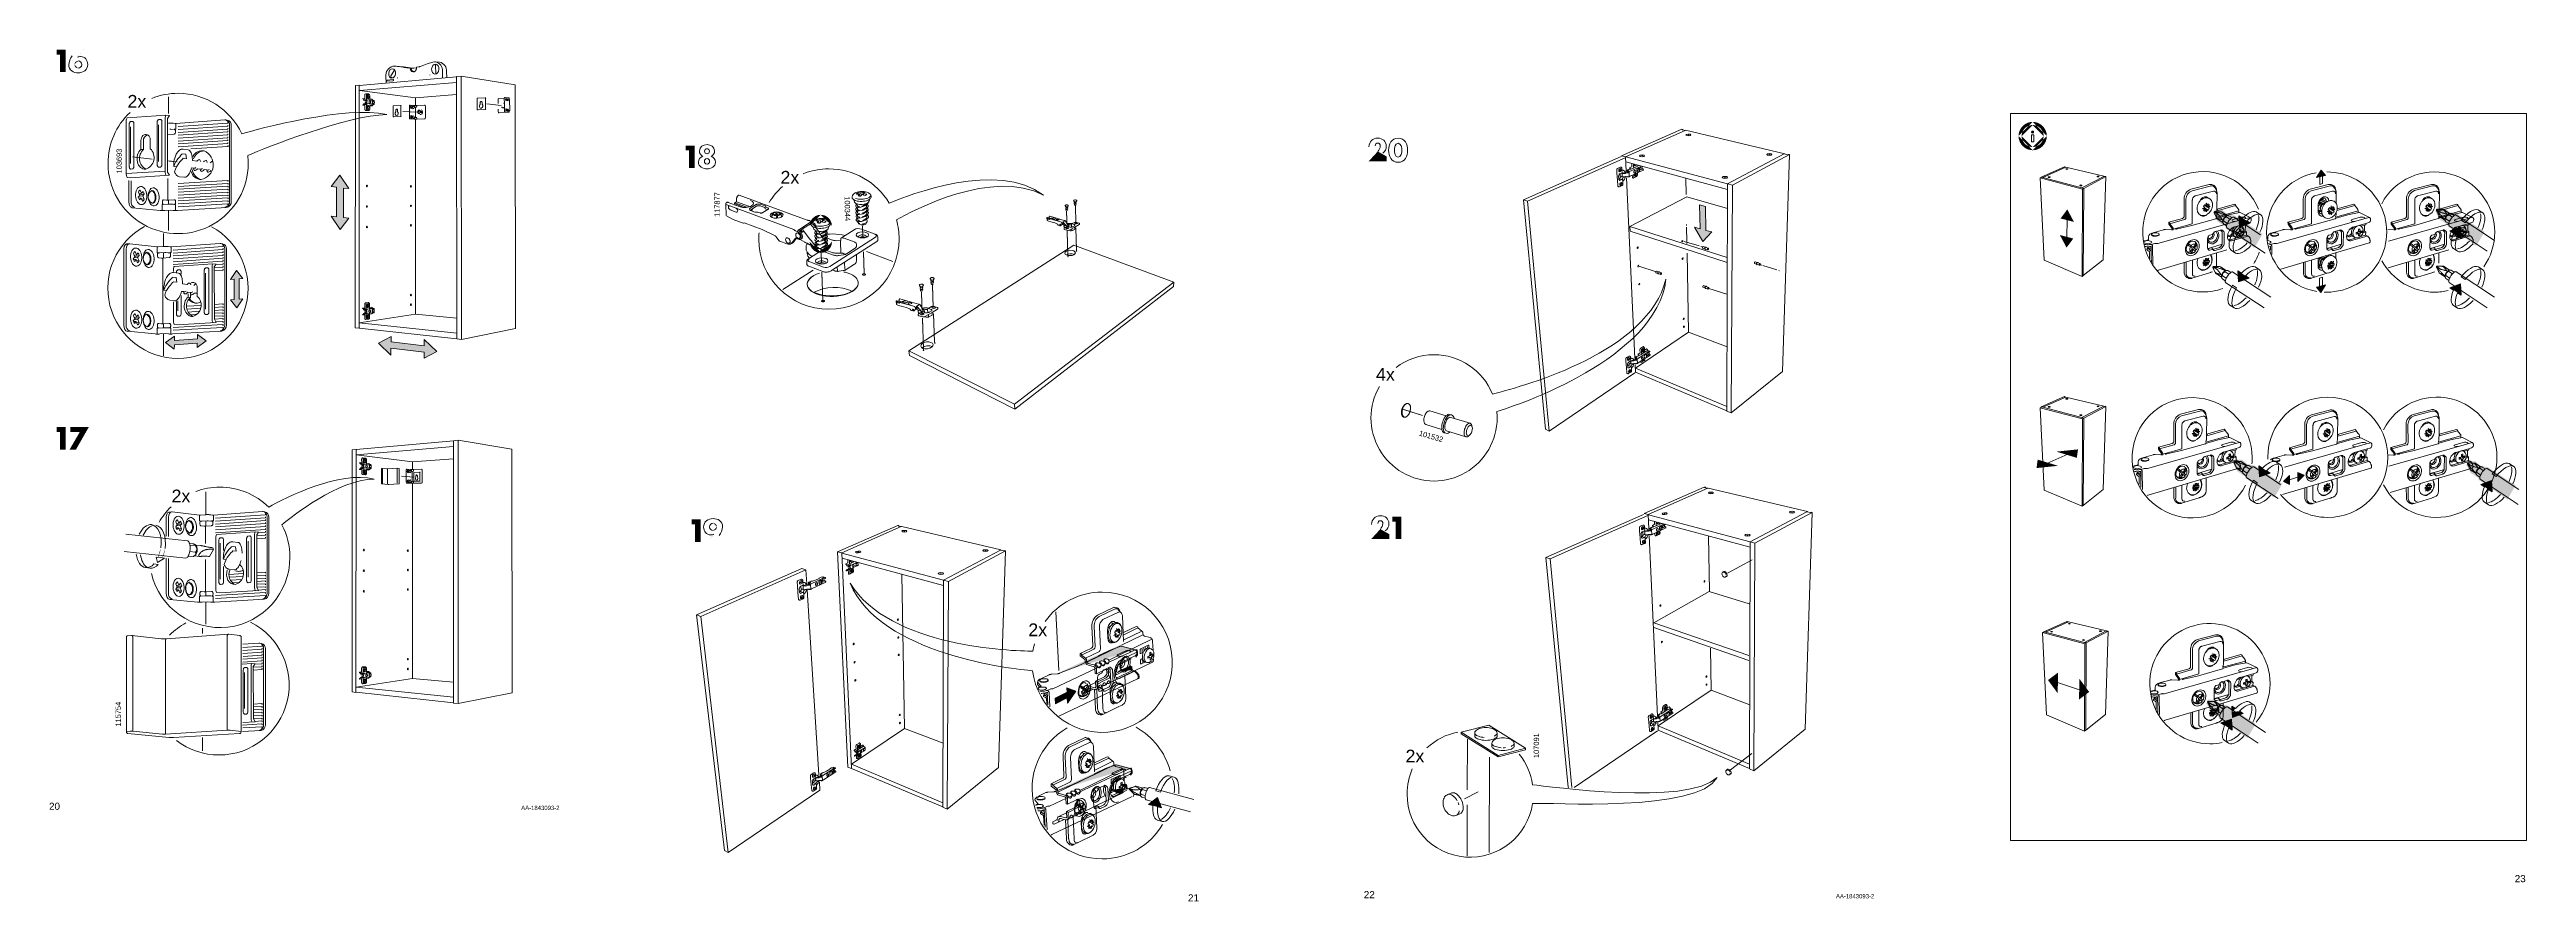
# Model space of a CAD drawing. Header units: metres. Extents: x -8.4 to 7.9, y -3.9 to 2.
# Drawn here: x 4.189 to 7.917, y -2.988 to -1.707 of the extents above; entities that cross this region are included whole.
import ezdxf

# ---------------------------------------------------------------- set-up
doc = ezdxf.new("R2010")
doc.units = ezdxf.units.M
doc.header["$MEASUREMENT"] = 0
for name, color, linetype, lineweight in [('PDF19_Geometry_Num_Penna__1', 255, 'Continuous', 18), ('PDF19_Geometry_Num_Penna__7', 7, 'Continuous', 18), ('PDF19_Solid Fills_Num_Penna__7', 7, 'Continuous', 18), ('PDF19_Text_Num_Penna__7', 7, 'Continuous', 18), ('PDF20_Geometry_Num_Penna__1', 255, 'Continuous', 18), ('PDF20_Geometry_Num_Penna__7', 7, 'Continuous', 18), ('PDF20_Solid Fills_Num_Penna__7', 7, 'Continuous', 18), ('PDF20_Text_Num_Penna__7', 7, 'Continuous', 18), ('PDF21_Geometry_Num_Penna__1', 255, 'Continuous', 18), ('PDF21_Geometry_Num_Penna__7', 7, 'Continuous', 18), ('PDF21_Text_Num_Penna__7', 7, 'Continuous', 18), ('PDF22_Geometry_Num_Penna__1', 255, 'Continuous', 18), ('PDF22_Geometry_Num_Penna__7', 7, 'Continuous', 18), ('PDF22_Solid Fills_Num_Penna__7', 7, 'Continuous', 18), ('PDF22_Text_Num_Penna__7', 7, 'Continuous', 18)]:
    doc.layers.add(name, color=color, linetype=linetype, lineweight=lineweight)
doc.styles.add('GENERATED_STYLE_2', font='')
doc.styles.get('GENERATED_STYLE_2').set_extended_font_data('Arial')

msp = doc.modelspace()

# ---------------------------------------------------------------- texts
at = {"layer": 'PDF19_Text_Num_Penna__7', "color": 7, "linetype": 'Continuous', "lineweight": 18, "attachment_point": 7, "style": 'GENERATED_STYLE_2'}
for s, insert, char_height in [('\\A1;{\\pql;\\fArial|b0|i0|c0|p34;2x}', (4.3062, -1.7945), 0.019189), ('\\A1;{\\pql;\\fArial|b0|i0|c0|p34;2x}', (4.3725, -2.3879), 0.019189), ('\\A1;{\\pql;\\fArial|b0|i0|c0|p34;20}', (4.1881, -2.8503), 0.01066), ('\\A1;{\\pql;\\fArial|b0|i0|c0|p34;AA-1843093-2}', (4.8988, -2.8505), 0.006396)]:
    msp.add_mtext(s, dxfattribs=dict(at, insert=insert, char_height=char_height))
at = {"layer": 'PDF19_Text_Num_Penna__7', "color": 7, "linetype": 'Continuous', "lineweight": 18, "char_height": 0.007995, "attachment_point": 7, "rotation": 90, "style": 'GENERATED_STYLE_2'}
for s, insert in [('\\A1;{\\pql;\\fArial|b0|i0|c0|p34;103693}', (4.2978, -1.8933)), ('\\A1;{\\pql;\\fArial|b0|i0|c0|p34;115754}', (4.2964, -2.725))]:
    msp.add_mtext(s, dxfattribs=dict(at, insert=insert))
at = {"layer": 'PDF20_Text_Num_Penna__7', "color": 7, "linetype": 'Continuous', "lineweight": 18, "attachment_point": 7, "style": 'GENERATED_STYLE_2'}
for s, insert, char_height in [('\\A1;{\\pql;\\fArial|b0|i0|c0|p34;2x}', (5.289, -1.9087), 0.019189), ('\\A1;{\\pql;\\fArial|b0|i0|c0|p34;2x}', (5.662, -2.5891), 0.019189), ('\\A1;{\\pql;\\fArial|b0|i0|c0|p34;21}', (5.9023, -2.9879), 0.01066)]:
    msp.add_mtext(s, dxfattribs=dict(at, insert=insert, char_height=char_height))
at = {"layer": 'PDF20_Text_Num_Penna__7', "color": 7, "linetype": 'Continuous', "lineweight": 18, "char_height": 0.007995, "attachment_point": 7, "style": 'GENERATED_STYLE_2'}
for s, insert, rotation in [('\\A1;{\\pql;\\fArial|b0|i0|c0|p34;117877}', (5.1977, -1.9588), 90), ('\\A1;{\\pql;\\fArial|b0|i0|c0|p34;100344}', (5.3852, -1.9278), 271.2599)]:
    msp.add_mtext(s, dxfattribs=dict(at, insert=insert, rotation=rotation))
at = {"layer": 'PDF21_Text_Num_Penna__7', "color": 7, "linetype": 'Continuous', "lineweight": 18, "attachment_point": 7, "style": 'GENERATED_STYLE_2'}
for s, insert, char_height in [('\\A1;{\\pql;\\fArial|b0|i0|c0|p34;4x}', (6.1853, -2.205), 0.019189), ('\\A1;{\\pql;\\fArial|b0|i0|c0|p34;2x}', (6.2297, -2.7789), 0.019189), ('\\A1;{\\pql;\\fArial|b0|i0|c0|p34;22}', (6.1669, -2.983), 0.01066), ('\\A1;{\\pql;\\fArial|b0|i0|c0|p34;AA-1843093-2}', (6.8775, -2.9834), 0.006396)]:
    msp.add_mtext(s, dxfattribs=dict(at, insert=insert, char_height=char_height))
at = {"layer": 'PDF21_Text_Num_Penna__7', "color": 7, "linetype": 'Continuous', "lineweight": 18, "char_height": 0.007995, "attachment_point": 7, "style": 'GENERATED_STYLE_2'}
for s, insert, rotation in [('\\A1;{\\pql;\\fArial|b0|i0|c0|p34;101532}', (6.2492, -2.2873), 343.9417), ('\\A1;{\\pql;\\fArial|b0|i0|c0|p34;107091}', (6.4307, -2.7723), 90)]:
    msp.add_mtext(s, dxfattribs=dict(at, insert=insert, rotation=rotation))
at = {"layer": 'PDF22_Text_Num_Penna__7', "color": 7, "linetype": 'Continuous', "lineweight": 18, "insert": (7.8991, -2.9591), "char_height": 0.01066, "attachment_point": 7, "style": 'GENERATED_STYLE_2'}
msp.add_mtext('\\A1;{\\pql;\\fArial|b0|i0|c0|p34;23}', dxfattribs=at)

# ---------------------------------------------------------------- hatches: boundary and pattern name
at = {"layer": 'PDF19_Geometry_Num_Penna__7', "linetype": 'Continuous', "lineweight": 18}
for points in [[(4.2044, -1.7145), (4.2044, -1.7408), (4.2131, -1.7408), (4.2131, -1.7071), (4.1996, -1.7071), (4.1996, -1.7145)], [(4.2403, -1.7071), (4.2308, -1.7185), (4.2309, -1.7186)], [(4.2319, -1.7241, 0.412859), (4.2263, -1.7296)], [(4.2263, -1.7296, 0.412682), (4.2319, -1.7352)], [(4.621, -1.914), (4.621, -1.9584), (4.613, -1.9575), (4.6264, -1.9774), (4.6394, -1.9605), (4.6314, -1.9595), (4.6314, -1.9152), (4.6394, -1.9161), (4.626, -1.8961), (4.613, -1.9131)], [(4.4669, -2.0522), (4.4669, -2.0829), (4.4614, -2.0833), (4.4707, -2.0954), (4.4796, -2.082), (4.4742, -2.0824), (4.4742, -2.0517), (4.4796, -2.0514), (4.4704, -2.0392), (4.4614, -2.0526)], [(4.4245, -2.1451), (4.4114, -2.1357), (4.4114, -2.1421), (4.3768, -2.1445), (4.3769, -2.1381), (4.3636, -2.1473), (4.3767, -2.1573), (4.3768, -2.151), (4.4113, -2.1486), (4.4113, -2.1549)], [(4.7718, -2.1611), (4.7529, -2.1432), (4.7528, -2.1526), (4.7029, -2.1467), (4.703, -2.1385), (4.6839, -2.1484), (4.7027, -2.1663), (4.7028, -2.1562), (4.7527, -2.1621), (4.7527, -2.171)], [(4.2044, -2.2821), (4.2044, -2.3084), (4.2131, -2.3084), (4.2131, -2.2747), (4.1995, -2.2747), (4.1995, -2.2821)], [(4.2344, -2.2821), (4.2191, -2.3084), (4.2287, -2.3084), (4.248, -2.2747), (4.2204, -2.2747), (4.2204, -2.2821)], [(4.3511, -2.4732, 0.086695), (4.3564, -2.4563)], [(4.3579, -2.4736, 0.08359), (4.3629, -2.4572)]]:
    msp.add_hatch(color=7, dxfattribs=at).paths.add_polyline_path(points)
at = {"layer": 'PDF20_Geometry_Num_Penna__1', "linetype": 'Continuous', "lineweight": 18}
for points in [[(5.3495, -1.9555, 0.414236), (5.3328, -1.9723)], [(5.3664, -1.9721, 0.414138), (5.3495, -1.9555)], [(5.333, -1.9962, 0.414172), (5.3499, -2.0128)], [(5.3499, -2.0128, 0.414304), (5.3665, -1.9959)], [(5.7068, -2.6442), (5.825, -2.609), (5.7995, -2.6026)], [(5.7948, -2.6426), (5.8189, -2.64), (5.8186, -2.6347), (5.8157, -2.6331)], [(5.6927, -2.8245), (5.8169, -2.7871), (5.7921, -2.7809), (5.7067, -2.8198)], [(5.8071, -2.8178), (5.7875, -2.82), (5.7939, -2.8246), (5.7995, -2.8259), (5.8045, -2.8228)], [(5.7925, -2.8074), (5.7899, -2.8102), (5.804, -2.8037), (5.8022, -2.8029)], [(5.8159, -2.7982), (5.804, -2.8037), (5.8046, -2.804)], [(5.8077, -2.8168), (5.8071, -2.8178), (5.811, -2.8174), (5.8107, -2.8122), (5.8083, -2.8109)]]:
    msp.add_hatch(color=255, dxfattribs=at).paths.add_polyline_path(points)
at = {"layer": 'PDF20_Geometry_Num_Penna__7', "linetype": 'Continuous', "lineweight": 18}
for points in [[(5.1511, -1.8588), (5.1511, -1.885), (5.1599, -1.885), (5.1599, -1.8513), (5.1463, -1.8513), (5.1463, -1.8588)], [(5.1603, -2.421), (5.1603, -2.4473), (5.1691, -2.4473), (5.1691, -2.4136), (5.1555, -2.4136), (5.1555, -2.421)], [(5.1934, -2.4248, 0.415702), (5.1878, -2.4192)], [(5.1793, -2.4473), (5.1889, -2.436), (5.1888, -2.4359)], [(5.1878, -2.4303, 0.415657), (5.1934, -2.4248)], [(5.7207, -2.682), (5.721, -2.6896), (5.7334, -2.6719), (5.72, -2.6666), (5.7203, -2.6732), (5.7024, -2.6821), (5.7028, -2.691)], [(5.8563, -2.8316), (5.8431, -2.8422), (5.8626, -2.8474)]]:
    msp.add_hatch(color=7, dxfattribs=at).paths.add_polyline_path(points)
at = {"layer": 'PDF20_Solid Fills_Num_Penna__7', "linetype": 'Continuous', "lineweight": 18}
msp.add_hatch(color=7, dxfattribs=at).paths.add_polyline_path([(5.8731, -2.7989), (5.8738, -2.7989), (5.8813, -2.8009)])
at = {"layer": 'PDF21_Geometry_Num_Penna__7', "linetype": 'Continuous', "lineweight": 18}
for points in [[(6.1879, -1.8602), (6.1741, -1.8752), (6.2012, -1.8752), (6.2012, -1.8678)], [(6.1842, -1.8517, 0.045239), (6.1844, -1.8531)], [(6.673, -1.9765), (6.6644, -1.9742), (6.6771, -1.9956), (6.6906, -1.9813), (6.6819, -1.9789), (6.6811, -1.9429), (6.6723, -1.9405)], [(6.1881, -2.4195, 0.043264), (6.1882, -2.421)], [(6.2147, -2.4168), (6.2147, -2.443), (6.2235, -2.443), (6.2235, -2.4094), (6.2099, -2.4094), (6.2099, -2.4168)], [(6.1918, -2.4281), (6.178, -2.443), (6.2051, -2.443), (6.2051, -2.4356)]]:
    msp.add_hatch(color=7, dxfattribs=at).paths.add_polyline_path(points)
at = {"layer": 'PDF22_Geometry_Num_Penna__1', "linetype": 'Continuous', "lineweight": 18}
for points in [[(7.519, -1.9839), (7.4782, -1.957), (7.4665, -1.9545), (7.459, -1.9482), (7.4479, -1.9476), (7.4453, -1.9533), (7.4519, -1.9656), (7.4633, -1.973), (7.4642, -1.9759), (7.5073, -2.0053), (7.5198, -1.9839)], [(7.8531, -1.9807), (7.8123, -1.9539), (7.8006, -1.9513), (7.7932, -1.945), (7.7821, -1.9445), (7.7795, -1.9502), (7.7861, -1.9624), (7.7975, -1.9699), (7.7983, -1.9727), (7.8414, -2.0021), (7.854, -1.9807)], [(7.5488, -2.3595), (7.508, -2.3327), (7.4963, -2.3301), (7.4888, -2.3238), (7.4777, -2.3232), (7.4751, -2.3289), (7.4817, -2.3412), (7.4931, -2.3486), (7.494, -2.3515), (7.5371, -2.3809), (7.5496, -2.3595)], [(7.8998, -2.362), (7.859, -2.3351), (7.8473, -2.3326), (7.8399, -2.3263), (7.8288, -2.3257), (7.8262, -2.3314), (7.8328, -2.3437), (7.8442, -2.3511), (7.845, -2.354), (7.8881, -2.3834), (7.9007, -2.362)], [(7.5086, -2.7206), (7.4678, -2.6937), (7.4561, -2.6912), (7.4487, -2.6849), (7.4376, -2.6843), (7.435, -2.69), (7.4416, -2.7023), (7.453, -2.7097), (7.4538, -2.7126), (7.4969, -2.742), (7.5095, -2.7206)]]:
    msp.add_hatch(color=255, dxfattribs=at).paths.add_polyline_path(points)
at = {"layer": 'PDF22_Geometry_Num_Penna__7', "linetype": 'Continuous', "lineweight": 18}
for points in [[(7.1736, -1.8158, 0.413537), (7.1523, -1.8371), (7.1581, -1.8312, -0.215079), (7.1677, -1.8216)], [(7.1581, -1.8312, 0.090462), (7.157, -1.8371), (7.1736, -1.8205, 0.090355), (7.1677, -1.8216)], [(7.1949, -1.8371, 0.413546), (7.1736, -1.8158), (7.1794, -1.8216, -0.215422), (7.189, -1.8313)], [(7.1794, -1.8216, 0.090259), (7.1736, -1.8205), (7.1901, -1.8371, 0.090204), (7.189, -1.8313)], [(7.1523, -1.8371, 0.413547), (7.1736, -1.8584), (7.1677, -1.8525, -0.214921), (7.1581, -1.8429)], [(7.157, -1.8371, 0.090492), (7.1581, -1.8429), (7.1677, -1.8525, 0.090426), (7.1736, -1.8536)], [(7.1735, -1.8287, 0.414091), (7.1711, -1.831, 0.416851), (7.1735, -1.8333, 0.417064), (7.1758, -1.831, 0.414304)], [(7.1736, -1.8536, 0.09033), (7.1794, -1.8525), (7.189, -1.8429, 0.090234), (7.1901, -1.8371)], [(7.1736, -1.8584, 0.413555), (7.1949, -1.8371), (7.189, -1.8429, -0.215265), (7.1794, -1.8525)], [(7.2257, -1.9474), (7.2156, -1.961), (7.2357, -1.9662)], [(7.4957, -1.9647), (7.4896, -1.9607), (7.4841, -1.9571), (7.485, -1.974), (7.501, -1.9682)], [(7.5099, -1.9511), (7.5169, -1.9556), (7.5102, -1.9513)], [(7.8175, -1.9739), (7.8016, -1.9797), (7.8131, -1.9873), (7.8184, -1.9908)], [(7.2347, -1.9912), (7.2145, -1.9859), (7.2246, -2.0048)], [(7.8061, -2.0057), (7.8064, -2.0059), (7.813, -2.0104)], [(7.4878, -2.0432), (7.4823, -2.0396), (7.4832, -2.0565), (7.4992, -2.0507)], [(7.508, -2.0336), (7.5151, -2.0381), (7.5084, -2.0338)], [(7.8175, -2.0593), (7.8016, -2.0651), (7.807, -2.0686), (7.8184, -2.0762)], [(7.8061, -2.091), (7.8064, -2.0913), (7.813, -2.0958)], [(7.2418, -2.3082), (7.2093, -2.3116), (7.24, -2.3209)], [(7.1794, -2.3363), (7.2118, -2.3329), (7.1811, -2.3236)], [(7.5308, -2.3438), (7.5139, -2.3327), (7.5148, -2.3496)], [(7.5396, -2.3267), (7.5467, -2.3312), (7.54, -2.3269)], [(7.8642, -2.3551), (7.8483, -2.3609), (7.8598, -2.3685), (7.8651, -2.3721)], [(7.8529, -2.3869), (7.8532, -2.3871), (7.8597, -2.3916)], [(7.1966, -2.6551), (7.2112, -2.6748), (7.2119, -2.6436)], [(7.244, -2.6532), (7.2433, -2.6844), (7.2586, -2.6729)], [(7.4729, -2.7136), (7.457, -2.7194), (7.4739, -2.7305)], [(7.4738, -2.7033), (7.4787, -2.6978), (7.4733, -2.6943)], [(7.4848, -2.7018), (7.4738, -2.7034), (7.4743, -2.7112), (7.4902, -2.7054)], [(7.4994, -2.6879), (7.5064, -2.6925), (7.5, -2.6882)], [(7.4616, -2.7454), (7.4619, -2.7456), (7.4685, -2.7501)]]:
    msp.add_hatch(color=7, dxfattribs=at).paths.add_polyline_path(points)
at = {"layer": 'PDF22_Solid Fills_Num_Penna__7', "linetype": 'Continuous', "lineweight": 18}
for points in [[(7.6078, -1.8884), (7.6009, -1.8996), (7.6143, -1.8963)], [(7.8439, -1.9482), (7.8445, -1.9485), (7.8509, -1.9527)], [(7.4717, -2.0083), (7.4722, -2.0088), (7.4787, -2.013)], [(7.8439, -2.0336), (7.8445, -2.0339), (7.8509, -2.0381)], [(7.6074, -2.0721), (7.6143, -2.0609), (7.6009, -2.0642)], [(7.4699, -2.0908), (7.4704, -2.0913), (7.4769, -2.0955)], [(7.551, -2.3567), (7.5603, -2.3473), (7.5603, -2.3611)], [(7.5821, -2.3472), (7.5728, -2.3566), (7.5728, -2.3428)], [(7.8906, -2.3294), (7.8912, -2.3297), (7.8976, -2.334)], [(7.5015, -2.384), (7.502, -2.3844), (7.5085, -2.3887)]]:
    msp.add_hatch(color=7, dxfattribs=at).paths.add_polyline_path(points)

# ---------------------------------------------------------------- linework, layer by layer
at = {"layer": 'PDF19_Geometry_Num_Penna__1', "color": 255, "linetype": 'Continuous', "lineweight": 18, "flags": 128}
for points in [[(4.7426, -1.8014), (4.7205, -1.8003)], [(4.3434, -1.8717), (4.3136, -1.8683)], [(4.3793, -1.8758), (4.3696, -1.8747)], [(4.7372, -2.3498), (4.7188, -2.3487)]]:
    msp.add_lwpolyline(points, dxfattribs=at)
at = {"layer": 'PDF19_Geometry_Num_Penna__7', "color": 7, "linetype": 'Continuous', "lineweight": 18, "flags": 128}
for points in [[(4.8016, -1.748), (4.6552, -1.761)], [(4.6964, -1.7529), (4.7059, -1.752)], [(4.7026, -1.7467), (4.7082, -1.7382)], [(4.706, -1.752), (4.7061, -1.752), (4.7062, -1.752), (4.7063, -1.7521), (4.7063, -1.7522), (4.7064, -1.7523), (4.7064, -1.7525), (4.7064, -1.7526)], [(4.7184, -1.7328), (4.7124, -1.7323)], [(4.7302, -1.7345), (4.7285, -1.7342), (4.7268, -1.7339), (4.7251, -1.7336), (4.7235, -1.7333), (4.7218, -1.7331), (4.7201, -1.7329), (4.7184, -1.7328)], [(4.7302, -1.7345), (4.7284, -1.7347)], [(4.7316, -1.7344), (4.7302, -1.7345)], [(4.737, -1.7399), (4.7369, -1.7399), (4.7368, -1.7399), (4.7366, -1.7399), (4.7365, -1.7398), (4.7363, -1.7398), (4.7362, -1.7397), (4.736, -1.7397), (4.7358, -1.7396), (4.7357, -1.7395), (4.7355, -1.7394), (4.7352, -1.7393), (4.7349, -1.7391), (4.7346, -1.7389), (4.7344, -1.7386), (4.7341, -1.7384), (4.7339, -1.7381), (4.7337, -1.7379), (4.7336, -1.7376), (4.7335, -1.7373), (4.7334, -1.7371), (4.7334, -1.7369), (4.7334, -1.7368), (4.7334, -1.7366), (4.7334, -1.7365), (4.7334, -1.7363), (4.7334, -1.7362), (4.7334, -1.736), (4.7335, -1.7359), (4.7335, -1.7358), (4.7336, -1.7357), (4.7337, -1.7356), (4.7338, -1.7355), (4.7339, -1.7354), (4.734, -1.7353), (4.7341, -1.7352), (4.7342, -1.7352), (4.7343, -1.7351), (4.7345, -1.7351)], [(4.7388, -1.7397), (4.737, -1.7399)], [(4.7415, -1.7334), (4.7415, -1.7334), (4.7415, -1.7334), (4.7415, -1.7334), (4.7414, -1.7334), (4.7414, -1.7334), (4.7414, -1.7335)], [(4.7414, -1.7335), (4.7414, -1.7338), (4.7414, -1.7342), (4.7414, -1.7344)], [(4.7447, -1.733), (4.7415, -1.7334)], [(4.7699, -1.7304), (4.7699, -1.7304), (4.77, -1.7303), (4.77, -1.7302), (4.7701, -1.7302), (4.7701, -1.7301), (4.7702, -1.7301), (4.7703, -1.73), (4.7704, -1.73), (4.7705, -1.7299), (4.7707, -1.7299), (4.7708, -1.7299), (4.771, -1.7299)], [(4.7702, -1.7434), (4.7699, -1.7304)], [(4.8016, -1.7477), (4.8085, -1.7471)], [(4.8016, -1.7477), (4.8016, -1.7572)], [(4.8085, -1.7471), (4.8088, -2.1428)], [(4.8088, -2.1428), (4.8901, -2.1267), (4.8895, -1.7602), (4.8085, -1.7471)], [(4.3677, -1.7779), (4.3678, -1.8033)], [(4.649, -2.1255), (4.6492, -1.7613)], [(4.6492, -1.7613), (4.655, -1.7608), (4.6563, -1.7609)], [(4.6549, -2.1261), (4.655, -1.7608)], [(4.8016, -1.7564), (4.6552, -1.7688)], [(4.6552, -1.7688), (4.7397, -1.7794)], [(4.6606, -1.7807), (4.6603, -1.7807), (4.6603, -1.7812), (4.6614, -1.7818)], [(4.6614, -1.7894), (4.6614, -1.7896), (4.6603, -1.7903)], [(4.6614, -1.7894), (4.6615, -1.7892), (4.6615, -1.789), (4.6616, -1.7888), (4.6617, -1.7887), (4.6618, -1.7885), (4.6619, -1.7884), (4.662, -1.7884), (4.6622, -1.7884), (4.6635, -1.7883)], [(4.6622, -1.7825), (4.6635, -1.7825)], [(4.6634, -1.7809), (4.6632, -1.7809)], [(4.6635, -1.7829), (4.6635, -1.783), (4.6636, -1.783), (4.6636, -1.783), (4.6637, -1.7831)], [(4.6635, -1.7883), (4.6636, -1.7883), (4.6636, -1.7882), (4.6637, -1.7881), (4.6637, -1.788), (4.6637, -1.7866), (4.664, -1.7866)], [(4.664, -1.7888), (4.6639, -1.7888), (4.6639, -1.7888)], [(4.6645, -1.7825), (4.6644, -1.7825), (4.6643, -1.7825), (4.6642, -1.7825), (4.6642, -1.7825), (4.6641, -1.7825), (4.6641, -1.7825), (4.664, -1.7825)], [(4.6649, -1.7889), (4.6649, -1.7889), (4.6649, -1.7889), (4.665, -1.7889), (4.665, -1.7889), (4.6651, -1.7889), (4.6652, -1.7889), (4.6654, -1.7889), (4.6655, -1.7889), (4.6659, -1.7889)], [(4.6655, -1.7826), (4.6654, -1.7826), (4.6653, -1.7826), (4.6652, -1.7826), (4.6652, -1.7826), (4.6651, -1.7826), (4.6651, -1.7826), (4.665, -1.7826), (4.665, -1.7826)], [(4.6657, -1.7756), (4.6657, -1.7754), (4.6657, -1.7753), (4.6657, -1.7752), (4.6658, -1.7751), (4.6658, -1.775), (4.6659, -1.7749), (4.6659, -1.7748), (4.666, -1.7748), (4.6661, -1.7747), (4.6661, -1.7747), (4.6662, -1.7747), (4.6663, -1.7747), (4.67, -1.775)], [(4.6657, -1.7821), (4.6657, -1.7756)], [(4.666, -1.789), (4.666, -1.789), (4.6659, -1.789), (4.6659, -1.789), (4.6659, -1.7889)], [(4.6665, -1.7827), (4.6664, -1.7827), (4.6663, -1.7827), (4.6663, -1.7827), (4.6662, -1.7827), (4.6661, -1.7827), (4.6661, -1.7827), (4.6661, -1.7827), (4.666, -1.7827)], [(4.6671, -1.7793), (4.6671, -1.7774)], [(4.6691, -1.7767), (4.669, -1.7765), (4.6689, -1.7763), (4.6688, -1.7762), (4.6687, -1.776), (4.6686, -1.7759), (4.6685, -1.7759), (4.6683, -1.7758), (4.6682, -1.7758)], [(4.6709, -1.7842), (4.6707, -1.7842), (4.6706, -1.7842), (4.6704, -1.7843), (4.6703, -1.7843), (4.6702, -1.7844), (4.6701, -1.7846), (4.67, -1.7847), (4.6699, -1.7849), (4.6698, -1.7851), (4.6697, -1.7854), (4.6697, -1.7856), (4.6697, -1.7858), (4.6697, -1.786), (4.6697, -1.7862), (4.6697, -1.7865), (4.6697, -1.7867), (4.6698, -1.7869), (4.6699, -1.7871), (4.67, -1.7873), (4.6701, -1.7875), (4.6702, -1.7877), (4.6703, -1.7877), (4.6704, -1.7878), (4.6705, -1.7879), (4.6706, -1.7879), (4.6707, -1.788), (4.6709, -1.788)], [(4.6707, -1.7819), (4.6707, -1.782), (4.6707, -1.7821), (4.6707, -1.7822), (4.6707, -1.7823), (4.6707, -1.7824), (4.6706, -1.7825)], [(4.6707, -1.7814), (4.6707, -1.7819)], [(4.6746, -1.7847), (4.6746, -1.7846), (4.6746, -1.7845), (4.6747, -1.7845), (4.6747, -1.7844)], [(4.6746, -1.7854), (4.6746, -1.7847)], [(4.6746, -1.7873), (4.6746, -1.7881), (4.6746, -1.7881), (4.6746, -1.7882), (4.6747, -1.7883), (4.6748, -1.7883), (4.6766, -1.7884)], [(4.6747, -1.7844), (4.6766, -1.7846)], [(4.6758, -1.7898), (4.6771, -1.7897), (4.6772, -1.7897), (4.6774, -1.7897), (4.6775, -1.7896), (4.6775, -1.7895), (4.6776, -1.7893), (4.6777, -1.7892), (4.6777, -1.789), (4.6777, -1.7873)], [(4.6767, -1.7847), (4.6766, -1.7846), (4.6766, -1.7846)], [(4.6768, -1.7882), (4.6768, -1.7882), (4.6767, -1.7883), (4.6767, -1.7883), (4.6767, -1.7883), (4.6767, -1.7884), (4.6767, -1.7884), (4.6766, -1.7884), (4.6766, -1.7884)], [(4.6767, -1.7847), (4.6767, -1.7847), (4.6767, -1.7847), (4.6767, -1.7846), (4.6767, -1.7846)], [(4.6767, -1.7881), (4.6767, -1.7882)], [(4.6768, -1.7881), (4.6768, -1.7882)], [(4.6965, -1.7548), (4.6965, -1.7548), (4.6964, -1.7529)], [(4.706, -1.7539), (4.6965, -1.7548)], [(4.7065, -1.7532), (4.7064, -1.7534), (4.7064, -1.7535), (4.7064, -1.7537), (4.7063, -1.7538), (4.7062, -1.7539), (4.7061, -1.7539), (4.706, -1.7539)], [(4.7064, -1.7526), (4.7065, -1.7532)], [(4.7397, -1.7908), (4.7397, -1.7794), (4.8016, -1.7747)], [(4.8016, -1.7572), (4.8019, -2.1322)], [(4.8326, -1.781), (4.8326, -1.7808), (4.8326, -1.7806), (4.8327, -1.7803), (4.8327, -1.7801), (4.8328, -1.7799), (4.8445, -1.7794)], [(4.8326, -1.781), (4.8326, -1.7966)], [(4.845, -1.7803), (4.8455, -1.7795), (4.8445, -1.7794)], [(4.8456, -1.7974), (4.845, -1.7964), (4.845, -1.7803)], [(4.8686, -1.7914), (4.8471, -1.7886)], [(4.8714, -1.7946), (4.8717, -1.7946), (4.8719, -1.7945), (4.8722, -1.7945), (4.8725, -1.7944), (4.8728, -1.7942), (4.873, -1.7941), (4.8733, -1.7939), (4.8735, -1.7936), (4.8734, -1.7881)], [(4.8719, -1.7874), (4.8722, -1.7875), (4.8725, -1.7876), (4.8727, -1.7877), (4.873, -1.7878), (4.8732, -1.788), (4.8734, -1.7881)], [(4.8733, -1.7801), (4.8734, -1.7799), (4.8734, -1.7797), (4.8735, -1.7795), (4.8735, -1.7794), (4.8736, -1.7793), (4.8737, -1.7792), (4.8738, -1.7791), (4.874, -1.7791)], [(4.8733, -1.7805), (4.8733, -1.7803), (4.8733, -1.7801)], [(4.8734, -1.7881), (4.8733, -1.7805)], [(4.874, -1.7791), (4.8746, -1.7791)], [(4.8803, -1.7796), (4.8746, -1.7791), (4.8746, -1.7791), (4.8746, -1.7791)], [(4.8804, -1.7796), (4.8804, -1.7811), (4.8804, -1.7811), (4.8804, -1.7812), (4.8804, -1.7812), (4.8804, -1.7813), (4.8804, -1.7814), (4.8804, -1.7815)], [(4.8806, -1.7822), (4.8805, -1.7822), (4.8805, -1.7821), (4.8804, -1.7821), (4.8804, -1.782), (4.8804, -1.7818), (4.8804, -1.7817), (4.8804, -1.7815)], [(4.8812, -1.7823), (4.8806, -1.7822)], [(4.8813, -1.7823), (4.8813, -1.7823), (4.8813, -1.7823), (4.8812, -1.7823)], [(4.8813, -1.7823), (4.8816, -1.7986), (4.8816, -1.7986), (4.8815, -1.7987), (4.8814, -1.7987), (4.8813, -1.7987)], [(4.3042, -1.8154), (4.3043, -1.8142), (4.3044, -1.813), (4.3047, -1.8119), (4.305, -1.8108), (4.3055, -1.8099), (4.3641, -1.8058)], [(4.3042, -1.8154), (4.3042, -1.8934)], [(4.3095, -1.8165), (4.3092, -1.8171), (4.309, -1.8178), (4.3088, -1.8184), (4.3088, -1.819), (4.3087, -1.8196), (4.3086, -1.8201)], [(4.3086, -1.8201), (4.3087, -1.8818)], [(4.3095, -1.8165), (4.3098, -1.8161), (4.31, -1.8158), (4.3102, -1.8157), (4.3106, -1.8154), (4.3109, -1.8153), (4.3112, -1.8152), (4.3136, -1.815)], [(4.3108, -1.823), (4.3108, -1.8783)], [(4.3136, -1.815), (4.314, -1.8151), (4.3143, -1.8152), (4.3148, -1.8155), (4.3153, -1.816), (4.3156, -1.8167), (4.3158, -1.8174), (4.3159, -1.818), (4.316, -1.8188), (4.316, -1.8825)], [(4.3517, -1.8136), (4.3514, -1.8142), (4.3511, -1.8149), (4.351, -1.8155), (4.3509, -1.8161), (4.3508, -1.8166), (4.3508, -1.8172)], [(4.3508, -1.8172), (4.3508, -1.8792)], [(4.3517, -1.8136), (4.3519, -1.8132), (4.3521, -1.8129), (4.3524, -1.8127), (4.3527, -1.8125), (4.353, -1.8124), (4.3534, -1.8122), (4.3558, -1.8121)], [(4.3529, -1.8201), (4.3529, -1.8756)], [(4.3558, -1.8121), (4.3561, -1.8121), (4.3565, -1.8122), (4.357, -1.8126), (4.3574, -1.8131), (4.3578, -1.8137), (4.358, -1.8145), (4.3581, -1.8151), (4.3581, -1.8158), (4.3581, -1.8799)], [(4.3641, -1.8058), (4.3636, -1.8067), (4.3633, -1.8078), (4.363, -1.8089), (4.3629, -1.8101), (4.3628, -1.8113)], [(4.3628, -1.8113), (4.3628, -1.8897)], [(4.3665, -1.8105), (4.3693, -1.8064), (4.3641, -1.8058)], [(4.3693, -1.896), (4.3665, -1.8913), (4.3665, -1.8105)], [(4.37, -1.8265), (4.3703, -1.8265), (4.3706, -1.8265), (4.371, -1.8265), (4.3712, -1.8266)], [(4.3712, -1.8266), (4.3751, -1.827)], [(4.3773, -1.8272), (4.3767, -1.827), (4.3763, -1.8269), (4.3792, -1.8267), (4.3792, -1.818)], [(4.3823, -1.8229), (4.4572, -1.8177)], [(4.3823, -1.8273), (4.4572, -1.8221)], [(4.3823, -1.8316), (4.4572, -1.8265)], [(4.4574, -1.8176), (4.4572, -1.8177), (4.4573, -1.8177), (4.4574, -1.8176), (4.4574, -1.8174), (4.4574, -1.8166), (4.4574, -1.8164), (4.4573, -1.8163), (4.4572, -1.8162)], [(4.4574, -1.8164), (4.4572, -1.8162)], [(4.4574, -1.822), (4.4572, -1.8221), (4.4573, -1.822), (4.4574, -1.8219), (4.4574, -1.8218), (4.4574, -1.821), (4.4574, -1.8208), (4.4573, -1.8207), (4.4572, -1.8207)], [(4.4574, -1.8208), (4.4572, -1.8207)], [(4.4574, -1.8252), (4.4572, -1.825), (4.4573, -1.825), (4.4574, -1.8252), (4.4574, -1.8253), (4.4574, -1.8261)], [(4.4574, -1.8264), (4.4572, -1.8265), (4.4573, -1.8264), (4.4574, -1.8263), (4.4574, -1.8261)], [(4.6631, -1.7911), (4.6603, -1.7909), (4.6603, -1.7903)], [(4.6631, -1.7911), (4.6632, -1.7911), (4.6633, -1.7911), (4.6634, -1.7912), (4.6634, -1.7913), (4.6634, -1.7914), (4.6635, -1.7916)], [(4.6686, -1.7989), (4.6649, -1.7987), (4.6647, -1.7986), (4.6645, -1.7986), (4.6643, -1.7985), (4.6642, -1.7983), (4.664, -1.7982), (4.6639, -1.798), (4.6638, -1.7978), (4.6637, -1.7975), (4.6636, -1.7973), (4.6635, -1.797), (4.6635, -1.7967), (4.6635, -1.7964), (4.6635, -1.7916)], [(4.6671, -1.7948), (4.6671, -1.7929)], [(4.6691, -1.7921), (4.6691, -1.7919), (4.669, -1.7918), (4.6689, -1.7916), (4.6688, -1.7915), (4.6686, -1.7914), (4.6685, -1.7913), (4.6684, -1.7913), (4.6682, -1.7912)], [(4.6687, -1.7989), (4.6686, -1.7989), (4.6686, -1.7989), (4.6689, -1.7989)], [(4.6687, -1.7989), (4.669, -1.7989), (4.6689, -1.7989), (4.6689, -1.7989)], [(4.6707, -1.7902), (4.6707, -1.7903), (4.6707, -1.7904), (4.6707, -1.7905), (4.6708, -1.7906), (4.6708, -1.7907), (4.6708, -1.7908)], [(4.6707, -1.7903), (4.6752, -1.7905)], [(4.674, -1.7918), (4.6708, -1.7916), (4.6708, -1.7908)], [(4.674, -1.7918), (4.6742, -1.7918)], [(4.6742, -1.7918), (4.6743, -1.7918), (4.6743, -1.7917), (4.6743, -1.7917), (4.6743, -1.7915)], [(4.6754, -1.7903), (4.6754, -1.7905), (4.6754, -1.7906), (4.6754, -1.7907), (4.6754, -1.7908), (4.6753, -1.7909), (4.6752, -1.791), (4.6743, -1.7915)], [(4.6754, -1.7903), (4.6754, -1.7902), (4.6755, -1.7901), (4.6755, -1.79), (4.6756, -1.7899), (4.6757, -1.7898), (4.6758, -1.7898)], [(4.706, -1.7928), (4.706, -1.7926), (4.706, -1.7924), (4.7061, -1.7922), (4.7061, -1.792), (4.7062, -1.7918), (4.7169, -1.7913)], [(4.706, -1.7928), (4.706, -1.8071)], [(4.706, -1.8071), (4.706, -1.8073), (4.7061, -1.8076), (4.7061, -1.8078), (4.7062, -1.808), (4.7062, -1.8082)], [(4.7062, -1.8082), (4.7072, -1.8082)], [(4.7072, -1.8082), (4.7179, -1.8078)], [(4.7179, -1.8078), (4.7174, -1.807), (4.7174, -1.7922), (4.7179, -1.7914), (4.7169, -1.7913)], [(4.7426, -1.8014), (4.7205, -1.8003)], [(4.7313, -1.8113), (4.7378, -1.8117)], [(4.7383, -1.7911), (4.7318, -1.7907)], [(4.7336, -1.7935), (4.7328, -1.794), (4.7335, -1.7947)], [(4.7338, -1.8079), (4.733, -1.8085), (4.7337, -1.8091)], [(4.7386, -1.7925), (4.7383, -1.7925), (4.7383, -1.7911)], [(4.7385, -1.7911), (4.7384, -1.7911), (4.7383, -1.7911), (4.7383, -1.7911)], [(4.7385, -1.7925), (4.7384, -1.7925), (4.7384, -1.7925), (4.7383, -1.7925)], [(4.7385, -1.7925), (4.7385, -1.7926), (4.7384, -1.7927), (4.7384, -1.7928), (4.7383, -1.7929), (4.7383, -1.793), (4.7383, -1.7932)], [(4.7383, -1.7932), (4.7384, -1.7933), (4.7384, -1.7934), (4.7384, -1.7935), (4.7385, -1.7936), (4.7386, -1.7937), (4.7386, -1.7937)], [(4.7383, -1.8103), (4.7383, -1.8117)], [(4.7385, -1.8103), (4.7385, -1.8103), (4.7384, -1.8103), (4.7383, -1.8103)], [(4.7385, -1.8092), (4.7385, -1.8093), (4.7384, -1.8094), (4.7384, -1.8095), (4.7384, -1.8096)], [(4.7386, -1.8103), (4.7385, -1.8102), (4.7385, -1.8102), (4.7384, -1.8101), (4.7384, -1.8099), (4.7384, -1.8098), (4.7384, -1.8096)], [(4.7409, -1.7911), (4.7408, -1.7911), (4.7406, -1.7911), (4.7405, -1.7911), (4.7403, -1.7911), (4.7401, -1.7911), (4.7399, -1.7911), (4.7398, -1.7911), (4.7396, -1.7911), (4.7385, -1.7911)], [(4.7385, -1.8092), (4.7386, -1.8092), (4.7387, -1.8092), (4.7394, -1.8092)], [(4.7396, -1.7937), (4.7396, -1.7937), (4.7395, -1.7937), (4.7394, -1.7937), (4.7393, -1.7937), (4.7386, -1.7937)], [(4.7411, -1.8092), (4.7397, -1.8092), (4.7396, -1.8092), (4.7395, -1.8092), (4.7394, -1.8092), (4.7394, -1.8092)], [(4.7414, -1.793), (4.7414, -1.7932), (4.7414, -1.7933), (4.7414, -1.7934), (4.7413, -1.7935), (4.7413, -1.7936), (4.7412, -1.7937), (4.7411, -1.7937), (4.7396, -1.7937)], [(4.7396, -1.7937), (4.7397, -1.8092)], [(4.7397, -1.8118), (4.7398, -2.105)], [(4.7409, -1.7911), (4.7414, -1.7911), (4.7414, -1.7911), (4.7414, -1.7911), (4.7415, -1.7911), (4.7415, -1.7911)], [(4.7413, -1.8092), (4.7412, -1.8092), (4.7411, -1.8092)], [(4.7414, -1.793), (4.7414, -1.7929), (4.7414, -1.7928), (4.7413, -1.7927), (4.7413, -1.7926), (4.7412, -1.7925)], [(4.7412, -1.8103), (4.7413, -1.8102), (4.7414, -1.8101), (4.7414, -1.81), (4.7415, -1.8099), (4.7415, -1.8098)], [(4.7412, -1.8103), (4.7415, -1.8103), (4.7415, -1.8116)], [(4.7413, -1.8092), (4.7413, -1.8092), (4.7414, -1.8093), (4.7414, -1.8094), (4.7415, -1.8095), (4.7415, -1.8096), (4.7415, -1.8098)], [(4.7414, -1.7925), (4.7414, -1.7925), (4.7414, -1.7925), (4.7415, -1.7925), (4.7416, -1.7925), (4.7415, -1.7911)], [(4.7531, -1.7906), (4.7415, -1.7911)], [(4.7449, -1.7997), (4.7455, -1.7997), (4.7454, -1.7989), (4.7447, -1.7988)], [(4.7488, -1.8018), (4.7493, -1.8018)], [(4.7493, -1.8018), (4.7495, -1.8019)], [(4.8326, -1.7966), (4.8326, -1.7968), (4.8327, -1.7971), (4.8327, -1.7973), (4.8328, -1.7975), (4.8329, -1.7977)], [(4.8329, -1.7977), (4.8339, -1.7978)], [(4.8339, -1.7978), (4.8456, -1.7974)], [(4.8657, -1.8021), (4.8653, -1.8021), (4.8654, -1.8021), (4.8654, -1.8021)], [(4.8657, -1.8021), (4.8657, -1.8021), (4.8658, -1.8021), (4.8654, -1.8021)], [(4.8791, -1.8014), (4.8658, -1.8021)], [(4.8714, -1.7946), (4.8711, -1.7946), (4.8707, -1.7945), (4.8704, -1.7944), (4.8701, -1.7943), (4.8699, -1.7941), (4.8696, -1.7939), (4.8694, -1.7937), (4.8691, -1.7935)], [(4.8736, -1.7994), (4.8735, -1.7936)], [(4.88, -1.8012), (4.8743, -1.8009)], [(4.878, -1.7979), (4.878, -1.7979), (4.878, -1.7978)], [(4.8794, -1.8014), (4.8794, -1.8014), (4.8794, -1.8014), (4.8793, -1.8014), (4.8792, -1.8014), (4.8791, -1.8014)], [(4.8807, -1.8012), (4.8807, -1.8012), (4.8806, -1.8012), (4.8806, -1.8012), (4.8805, -1.8013), (4.8804, -1.8013), (4.8802, -1.8013), (4.8794, -1.8013)], [(4.8799, -1.8012), (4.8799, -1.8012), (4.88, -1.8012), (4.88, -1.8012)], [(4.8807, -1.7987), (4.8807, -1.7988), (4.8806, -1.7989), (4.8806, -1.799), (4.8806, -1.7993)], [(4.8806, -1.7993), (4.8807, -1.8012)], [(4.8813, -1.7987), (4.8813, -1.7987), (4.8807, -1.7987)], [(4.3264, -1.8571), (4.3264, -1.8439)], [(4.3785, -1.8297), (4.3785, -1.8311), (4.3785, -1.8319), (4.3782, -1.8326), (4.3779, -1.8332), (4.3774, -1.8337), (4.3769, -1.834), (4.3763, -1.8342), (4.367, -1.8349)], [(4.3769, -1.827), (4.3763, -1.8269)], [(4.3785, -1.8297), (4.3785, -1.8289), (4.3782, -1.8281), (4.3778, -1.8276), (4.3773, -1.8272)], [(4.3792, -1.8267), (4.379, -1.8267), (4.3786, -1.8267), (4.3783, -1.8267), (4.378, -1.8267)], [(4.3823, -1.836), (4.4572, -1.8308)], [(4.3823, -1.8403), (4.4572, -1.8352)], [(4.3823, -1.8446), (4.4572, -1.8396)], [(4.3823, -1.849), (4.4572, -1.844)], [(4.3823, -1.8534), (4.4572, -1.8484)], [(4.3901, -1.8705), (4.3952, -1.8712), (4.394, -1.8644), (4.3889, -1.8637)], [(4.4016, -1.8564), (4.4572, -1.8528)], [(4.4574, -1.8307), (4.4572, -1.8308), (4.4573, -1.8308), (4.4574, -1.8307), (4.4574, -1.8305), (4.4574, -1.8297), (4.4574, -1.8295), (4.4573, -1.8294), (4.4572, -1.8294), (4.4574, -1.8296)], [(4.4574, -1.834), (4.4572, -1.8338), (4.4574, -1.8338), (4.4574, -1.8339), (4.4574, -1.8341), (4.4574, -1.8349)], [(4.4574, -1.8351), (4.4572, -1.8352), (4.4574, -1.8352), (4.4574, -1.835), (4.4574, -1.8349)], [(4.4572, -1.8381), (4.4574, -1.8382), (4.4574, -1.8383), (4.4574, -1.8384), (4.4574, -1.8393)], [(4.4574, -1.8384), (4.4572, -1.8381)], [(4.4574, -1.8395), (4.4572, -1.8396), (4.4574, -1.8396), (4.4574, -1.8394), (4.4574, -1.8393)], [(4.4574, -1.8438), (4.4572, -1.844), (4.4574, -1.844), (4.4574, -1.8438), (4.4574, -1.8436), (4.4574, -1.8428), (4.4574, -1.8426), (4.4574, -1.8425), (4.4572, -1.8425)], [(4.4574, -1.8427), (4.4572, -1.8425)], [(4.4574, -1.8482), (4.4572, -1.8484), (4.4574, -1.8483), (4.4574, -1.8482), (4.4574, -1.848), (4.4574, -1.8472), (4.4574, -1.8471), (4.4574, -1.8469), (4.4572, -1.8469), (4.4574, -1.8471)], [(4.4572, -1.8513), (4.4574, -1.8513), (4.4574, -1.8514), (4.4575, -1.8516), (4.4575, -1.8524)], [(4.4574, -1.8515), (4.4572, -1.8513)], [(4.4574, -1.8526), (4.4572, -1.8528), (4.4574, -1.8527), (4.4574, -1.8526), (4.4575, -1.8524)], [(4.3056, -1.8992), (4.305, -1.8981), (4.3047, -1.897), (4.3045, -1.8958), (4.3043, -1.8946), (4.3042, -1.8934), (4.3628, -1.8897)], [(4.3056, -1.8992), (4.3108, -1.8997)], [(4.3087, -1.8818), (4.3087, -1.8824), (4.3088, -1.883), (4.3088, -1.8836), (4.309, -1.8841), (4.3091, -1.8847), (4.3093, -1.8853)], [(4.3093, -1.8853), (4.3096, -1.8857), (4.3098, -1.8861), (4.3101, -1.8863), (4.3104, -1.8866), (4.3108, -1.8867), (4.3112, -1.8867)], [(4.3108, -1.8997), (4.3693, -1.896)], [(4.316, -1.8825), (4.3159, -1.8835), (4.3156, -1.8844), (4.3154, -1.8851), (4.315, -1.8858), (4.3146, -1.8861), (4.3143, -1.8863), (4.314, -1.8865), (4.3136, -1.8866), (4.3112, -1.8867)], [(4.3434, -1.8717), (4.3136, -1.8683)], [(4.3508, -1.8792), (4.3508, -1.8797), (4.3509, -1.8803), (4.351, -1.8809), (4.3511, -1.8814), (4.3512, -1.882), (4.3515, -1.8825)], [(4.3515, -1.8825), (4.3517, -1.883), (4.352, -1.8833), (4.3523, -1.8836), (4.3526, -1.8838), (4.353, -1.884), (4.3534, -1.884)], [(4.3581, -1.8799), (4.3581, -1.8809), (4.3579, -1.8817), (4.3576, -1.8825), (4.3571, -1.8831), (4.3568, -1.8834), (4.3565, -1.8836), (4.3562, -1.8838), (4.3558, -1.8839), (4.3534, -1.884)], [(4.3628, -1.8897), (4.3629, -1.891), (4.363, -1.8922), (4.3633, -1.8934), (4.3636, -1.8945), (4.3641, -1.8955)], [(4.3671, -1.9008), (4.3671, -1.9334)], [(4.381, -1.876), (4.3679, -1.8745)], [(4.3082, -1.9038), (4.3082, -1.9355)], [(4.3554, -1.9489), (4.3135, -1.9448), (4.3127, -1.9447), (4.3119, -1.9442), (4.3111, -1.9436), (4.3104, -1.9429), (4.3098, -1.9419), (4.3092, -1.9408), (4.3088, -1.9396), (4.3085, -1.9383), (4.3083, -1.9369), (4.3082, -1.9355)], [(4.3227, -1.9298), (4.3266, -1.9303)], [(4.3238, -1.9276), (4.3291, -1.9272)], [(4.324, -1.9244), (4.3273, -1.9232)], [(4.3287, -1.9351), (4.3266, -1.9303)], [(4.3272, -1.9316), (4.3313, -1.9322)], [(4.3315, -1.9242), (4.3291, -1.9272)], [(4.3313, -1.9322), (4.3291, -1.9272)], [(4.3596, -1.9334), (4.3593, -1.9338), (4.359, -1.9343), (4.3589, -1.9349), (4.3588, -1.9356)], [(4.36, -1.9399), (4.3596, -1.9396), (4.3593, -1.9391), (4.3591, -1.9385), (4.3589, -1.9378), (4.3588, -1.9371), (4.3588, -1.9356)], [(4.3596, -1.9334), (4.3599, -1.9331), (4.3602, -1.9329), (4.3606, -1.9329), (4.365, -1.9333)], [(4.3606, -1.9329), (4.3602, -1.9329)], [(4.3763, -1.9328), (4.3671, -1.9334), (4.3666, -1.9334), (4.366, -1.9334), (4.3655, -1.9334), (4.365, -1.9333)], [(4.3678, -1.9337), (4.3678, -1.9395)], [(4.3751, -1.9396), (4.3772, -1.9398), (4.3777, -1.9394), (4.378, -1.939), (4.3784, -1.9383), (4.3785, -1.9377), (4.3786, -1.937)], [(4.3775, -1.9331), (4.3769, -1.9329), (4.3763, -1.9328)], [(4.3769, -1.9329), (4.3763, -1.9328)], [(4.3775, -1.9331), (4.3779, -1.9336), (4.3783, -1.9342), (4.3785, -1.9349), (4.3786, -1.9355), (4.3786, -1.937)], [(4.3823, -1.9085), (4.4572, -1.9038)], [(4.3823, -1.9129), (4.4572, -1.9082)], [(4.3823, -1.9172), (4.4572, -1.9126)], [(4.3823, -1.9215), (4.4572, -1.917)], [(4.3823, -1.9259), (4.4572, -1.9214)], [(4.3823, -1.9303), (4.4572, -1.9258)], [(4.3823, -1.9346), (4.4572, -1.9301)], [(4.3823, -1.939), (4.4572, -1.9345)], [(4.4575, -1.9041), (4.4574, -1.904), (4.4574, -1.9039), (4.4572, -1.9038)], [(4.4572, -1.9038), (4.4575, -1.9041)], [(4.4572, -1.9053), (4.4574, -1.9052), (4.4574, -1.9051), (4.4575, -1.9049), (4.4575, -1.9041)], [(4.4574, -1.9052), (4.4572, -1.9053)], [(4.4575, -1.9085), (4.4574, -1.9083), (4.4574, -1.9082), (4.4572, -1.9082)], [(4.4572, -1.9082), (4.4575, -1.9084)], [(4.4572, -1.9096), (4.4574, -1.9096), (4.4574, -1.9095), (4.4575, -1.9093), (4.4575, -1.9085)], [(4.4574, -1.9095), (4.4572, -1.9096)], [(4.4575, -1.9129), (4.4574, -1.9128), (4.4574, -1.9126), (4.4572, -1.9126)], [(4.4572, -1.9126), (4.4575, -1.9128)], [(4.4574, -1.9139), (4.4572, -1.9141), (4.4574, -1.914), (4.4574, -1.9139), (4.4575, -1.9137), (4.4575, -1.9129)], [(4.4575, -1.9173), (4.4574, -1.9172), (4.4574, -1.917), (4.4572, -1.917)], [(4.4572, -1.917), (4.4575, -1.9172)], [(4.4572, -1.9184), (4.4574, -1.9184), (4.4574, -1.9183), (4.4575, -1.9181), (4.4575, -1.9173)], [(4.4574, -1.9183), (4.4572, -1.9184)], [(4.4575, -1.9217), (4.4574, -1.9215), (4.4574, -1.9214), (4.4572, -1.9214)], [(4.4572, -1.9214), (4.4575, -1.9215)], [(4.4574, -1.9227), (4.4572, -1.9228), (4.4574, -1.9228), (4.4574, -1.9227), (4.4575, -1.9225), (4.4575, -1.9217)], [(4.4575, -1.9261), (4.4574, -1.9259), (4.4574, -1.9258), (4.4572, -1.9258)], [(4.4572, -1.9258), (4.4575, -1.9259)], [(4.4572, -1.9272), (4.4574, -1.9271), (4.4574, -1.927), (4.4575, -1.9269), (4.4575, -1.9261)], [(4.4574, -1.9271), (4.4572, -1.9272)], [(4.4575, -1.9304), (4.4575, -1.9303), (4.4574, -1.9302), (4.4572, -1.9301)], [(4.4572, -1.9301), (4.4575, -1.9303)], [(4.4574, -1.9315), (4.4572, -1.9316), (4.4574, -1.9315), (4.4575, -1.9314), (4.4575, -1.9312), (4.4575, -1.9304)], [(4.4575, -1.9348), (4.4575, -1.9346), (4.4574, -1.9345), (4.4572, -1.9345)], [(4.4572, -1.9345), (4.4575, -1.9347)], [(4.4572, -1.9359), (4.4574, -1.9359), (4.4575, -1.9358), (4.4575, -1.9356), (4.4575, -1.9348)], [(4.4574, -1.9358), (4.4572, -1.9359)], [(4.3598, -1.94), (4.3594, -1.94), (4.3589, -1.94), (4.3584, -1.94), (4.3584, -1.9486)], [(4.36, -1.9399), (4.3598, -1.94)], [(4.3751, -1.9396), (4.3743, -1.9395), (4.3733, -1.9395), (4.3723, -1.9395), (4.3712, -1.9394), (4.3701, -1.9394), (4.3689, -1.9394), (4.3679, -1.9395), (4.3669, -1.9395), (4.36, -1.9399)], [(4.3678, -1.9486), (4.3678, -1.979)], [(4.3772, -1.9398), (4.3786, -1.94), (4.3786, -1.9486)], [(4.3823, -1.9434), (4.4572, -1.9389)], [(4.4575, -1.9392), (4.4575, -1.939), (4.4574, -1.9389), (4.4572, -1.9389)], [(4.4572, -1.9389), (4.4575, -1.9391)], [(4.4572, -1.9403), (4.4574, -1.9402), (4.4575, -1.9401), (4.4575, -1.94), (4.4575, -1.9392)], [(4.4574, -1.9402), (4.4572, -1.9403)], [(4.3006, -2.0074), (4.3007, -2.1214)], [(4.3054, -1.9993), (4.3088, -1.999)], [(4.3095, -1.999), (4.3092, -1.999), (4.3088, -1.999)], [(4.3525, -2.0128), (4.3528, -2.0128), (4.3531, -2.0127), (4.3509, -2.0125), (4.3509, -2.0038), (4.3095, -1.999)], [(4.3524, -2.0038), (4.3519, -2.0038), (4.3514, -2.0038), (4.3509, -2.0038)], [(4.355, -2.0128), (4.3542, -2.0128), (4.3534, -2.0128), (4.3525, -2.0128), (4.3521, -2.0132), (4.3518, -2.0136), (4.3515, -2.0142), (4.3514, -2.0148), (4.3514, -2.0154), (4.3514, -2.0169)], [(4.3676, -2.0034), (4.3668, -2.0033), (4.3659, -2.0032), (4.3648, -2.0032), (4.3637, -2.0032), (4.3626, -2.0032), (4.3615, -2.0032), (4.3604, -2.0032), (4.3594, -2.0033), (4.3524, -2.0038)], [(4.3531, -2.0127), (4.3527, -2.0128)], [(4.355, -2.0128), (4.3625, -2.0122)], [(4.3603, -1.9835), (4.3603, -2.0032)], [(4.3603, -2.0124), (4.3603, -2.0205)], [(4.3625, -2.0122), (4.3628, -2.0122), (4.3631, -2.0122), (4.3635, -2.0122), (4.3638, -2.0123)], [(4.3638, -2.0123), (4.3676, -2.0127)], [(4.3676, -2.0034), (4.3706, -2.0037), (4.3709, -2.0037), (4.3712, -2.0037), (4.3715, -2.0037), (4.3718, -2.0037)], [(4.3676, -2.0127), (4.3682, -2.0128), (4.369, -2.0128), (4.3698, -2.0128)], [(4.3698, -2.0128), (4.3693, -2.0127), (4.3688, -2.0126), (4.3718, -2.0124), (4.3718, -2.0037)], [(4.3695, -2.0127), (4.3688, -2.0126)], [(4.3711, -2.0154), (4.371, -2.0146), (4.3707, -2.0138), (4.3704, -2.0133), (4.3698, -2.0128)], [(4.3718, -2.0124), (4.3715, -2.0124), (4.3712, -2.0124), (4.3709, -2.0124), (4.3706, -2.0124)], [(4.4455, -1.9986), (4.3718, -2.0037)], [(4.3748, -2.0086), (4.4499, -2.0034)], [(4.3748, -2.013), (4.4499, -2.0078)], [(4.3748, -2.0173), (4.4499, -2.0122)], [(4.4499, -2.0019), (4.45, -2.002), (4.4501, -2.002), (4.4501, -2.0022), (4.4501, -2.003)], [(4.4501, -2.0021), (4.4499, -2.0019)], [(4.45, -2.0032), (4.4499, -2.0034), (4.45, -2.0034), (4.4501, -2.0032), (4.4501, -2.003)], [(4.4499, -2.0063), (4.45, -2.0063), (4.4501, -2.0065), (4.4501, -2.0066), (4.4501, -2.0074)], [(4.4501, -2.0065), (4.4499, -2.0063)], [(4.45, -2.0076), (4.4499, -2.0078), (4.45, -2.0077), (4.4501, -2.0076), (4.4501, -2.0074)], [(4.4499, -2.0107), (4.45, -2.0107), (4.4501, -2.0109), (4.4501, -2.011), (4.4501, -2.0118)], [(4.4501, -2.0109), (4.4499, -2.0107)], [(4.45, -2.012), (4.4499, -2.0122), (4.45, -2.0121), (4.4501, -2.012), (4.4501, -2.0118)], [(4.3152, -2.0223), (4.3191, -2.0228)], [(4.3162, -2.02), (4.3215, -2.0197)], [(4.3165, -2.0168), (4.3198, -2.0156)], [(4.3212, -2.0276), (4.3191, -2.0228)], [(4.3196, -2.024), (4.3237, -2.0247)], [(4.3239, -2.0167), (4.3215, -2.0197)], [(4.3237, -2.0247), (4.3215, -2.0197)], [(4.3514, -2.0169), (4.3514, -2.0176), (4.3516, -2.0184), (4.3519, -2.019), (4.3522, -2.0195), (4.3527, -2.0199), (4.3531, -2.02), (4.3576, -2.0205), (4.358, -2.0205), (4.3585, -2.0205), (4.3591, -2.0205), (4.3596, -2.0205), (4.3596, -2.1192)], [(4.3711, -2.0154), (4.3711, -2.0168), (4.371, -2.0176), (4.3708, -2.0183), (4.3704, -2.0189), (4.37, -2.0194), (4.3694, -2.0197), (4.3688, -2.0199), (4.3596, -2.0205)], [(4.3753, -2.0561), (4.3805, -2.0568), (4.3793, -2.05), (4.3741, -2.0493)], [(4.3748, -2.0217), (4.4499, -2.0165)], [(4.3748, -2.026), (4.4499, -2.0209)], [(4.3748, -2.0303), (4.4499, -2.0253)], [(4.3753, -2.0384), (4.3754, -2.0372), (4.3755, -2.0361), (4.3758, -2.0349), (4.3761, -2.0339), (4.3766, -2.033), (4.4346, -2.0291)], [(4.3753, -2.0384), (4.3753, -2.0406)], [(4.3805, -2.0396), (4.3802, -2.0402), (4.38, -2.0408), (4.3799, -2.0415), (4.3798, -2.042)], [(4.3805, -2.0396), (4.3808, -2.0392), (4.381, -2.0389), (4.3813, -2.0387), (4.3815, -2.0385), (4.3819, -2.0383), (4.3823, -2.0382), (4.3846, -2.038)], [(4.3846, -2.038), (4.385, -2.0381), (4.3853, -2.0382), (4.3859, -2.0385), (4.3862, -2.039), (4.3865, -2.0397), (4.3868, -2.0404), (4.3869, -2.041), (4.3869, -2.0417), (4.3869, -2.0447)], [(4.4223, -2.0369), (4.4221, -2.0374), (4.4219, -2.038), (4.4217, -2.0387), (4.4216, -2.0392), (4.4216, -2.0397), (4.4215, -2.0402)], [(4.4215, -2.0402), (4.4216, -2.1008)], [(4.4223, -2.0369), (4.4225, -2.0364), (4.4228, -2.0361), (4.4231, -2.0359), (4.4233, -2.0357), (4.4237, -2.0355), (4.4241, -2.0354), (4.4264, -2.0353)], [(4.4237, -2.0431), (4.4237, -2.0973)], [(4.4264, -2.0353), (4.4268, -2.0353), (4.4271, -2.0354), (4.4277, -2.0358), (4.4281, -2.0363), (4.4284, -2.0369), (4.4286, -2.0376), (4.4287, -2.0382), (4.4287, -2.0389), (4.4288, -2.1015)], [(4.4346, -2.0291), (4.4342, -2.03), (4.4339, -2.031), (4.4336, -2.0322), (4.4335, -2.0333), (4.4335, -2.0345)], [(4.4335, -2.0345), (4.4335, -2.1111)], [(4.4369, -2.0338), (4.4396, -2.0297), (4.4346, -2.0291)], [(4.4397, -2.1173), (4.437, -2.1126), (4.4369, -2.0338)], [(4.4369, -2.0349), (4.4499, -2.0341)], [(4.437, -2.0394), (4.4499, -2.0385)], [(4.4391, -2.0304), (4.4499, -2.0297)], [(4.4501, -2.0153), (4.4499, -2.0151), (4.45, -2.0151), (4.4501, -2.0152), (4.4501, -2.0154), (4.4501, -2.0162)], [(4.45, -2.0164), (4.4499, -2.0165), (4.45, -2.0165), (4.4501, -2.0164), (4.4501, -2.0162)], [(4.4499, -2.0195), (4.45, -2.0195), (4.4501, -2.0196), (4.4501, -2.0198), (4.4501, -2.0206)], [(4.4501, -2.0197), (4.4499, -2.0195)], [(4.4501, -2.0208), (4.4499, -2.0209), (4.45, -2.0209), (4.4501, -2.0207), (4.4501, -2.0206)], [(4.4501, -2.0241), (4.4499, -2.0238), (4.45, -2.0239), (4.4501, -2.024), (4.4501, -2.0241), (4.4501, -2.025)], [(4.4501, -2.0252), (4.4499, -2.0253), (4.45, -2.0253), (4.4501, -2.0251), (4.4501, -2.025)], [(4.4499, -2.0282), (4.45, -2.0282), (4.4501, -2.0284), (4.4501, -2.0286), (4.4501, -2.0294)], [(4.4501, -2.0284), (4.4499, -2.0282)], [(4.4501, -2.0295), (4.4499, -2.0297), (4.45, -2.0297), (4.4501, -2.0295), (4.4501, -2.0294)], [(4.4499, -2.0327), (4.45, -2.0327), (4.4501, -2.0328), (4.4501, -2.033), (4.4501, -2.0338)], [(4.4501, -2.0328), (4.4499, -2.0327)], [(4.4501, -2.0339), (4.4499, -2.0341), (4.45, -2.034), (4.4501, -2.0339), (4.4501, -2.0338)], [(4.4499, -2.037), (4.45, -2.037), (4.4501, -2.0372), (4.4502, -2.0373), (4.4502, -2.0381)], [(4.4501, -2.0372), (4.4499, -2.037)], [(4.4501, -2.0384), (4.4499, -2.0385), (4.45, -2.0384), (4.4501, -2.0383), (4.4502, -2.0381)], [(4.3753, -2.0866), (4.3754, -2.1146)], [(4.3798, -2.086), (4.3798, -2.1034)], [(4.3819, -2.0847), (4.3819, -2.0999)], [(4.3869, -2.0769), (4.3869, -2.104)], [(4.3974, -2.0792), (4.3974, -2.0741)], [(4.4009, -2.0758), (4.4009, -2.0796), (4.3974, -2.0792)], [(4.3994, -2.0811), (4.4005, -2.0827), (4.4017, -2.0841), (4.4032, -2.0854), (4.4047, -2.0864), (4.4062, -2.0873), (4.4078, -2.088), (4.4096, -2.0884), (4.408, -2.0884), (4.4064, -2.0881), (4.4048, -2.0876), (4.4034, -2.087), (4.4019, -2.0861), (4.4006, -2.0851), (4.3993, -2.084), (4.3982, -2.0827)], [(4.4019, -2.0579), (4.4029, -2.0575), (4.4039, -2.0572), (4.405, -2.0572), (4.406, -2.0573), (4.407, -2.0577)], [(4.407, -2.0732), (4.4101, -2.0735)], [(4.4166, -2.0867), (4.4149, -2.0875), (4.4131, -2.088), (4.4113, -2.0884), (4.4096, -2.0884)], [(4.6686, -2.0875), (4.6684, -2.0875)], [(4.6685, -2.0875), (4.6684, -2.0875), (4.6684, -2.0875)], [(4.6688, -2.0875), (4.6685, -2.0875)], [(4.6688, -2.0875), (4.6689, -2.0875), (4.669, -2.0876), (4.6691, -2.0876), (4.6692, -2.0877), (4.6693, -2.0877), (4.6694, -2.0878), (4.6695, -2.0879), (4.6696, -2.088), (4.6697, -2.0881), (4.6698, -2.0883), (4.6698, -2.0883), (4.6693, -2.0879)], [(4.3152, -2.1157), (4.3191, -2.1161)], [(4.3163, -2.1134), (4.3216, -2.1131)], [(4.3165, -2.1102), (4.3198, -2.109)], [(4.3213, -2.121), (4.3191, -2.1161)], [(4.3197, -2.1174), (4.3238, -2.118)], [(4.324, -2.11), (4.3216, -2.1131)], [(4.3238, -2.118), (4.3216, -2.1131)], [(4.3521, -2.1192), (4.3518, -2.1196), (4.3515, -2.1201), (4.3514, -2.1208), (4.3514, -2.1214)], [(4.3525, -2.1257), (4.3522, -2.1254), (4.3518, -2.1249), (4.3516, -2.1243), (4.3514, -2.1236), (4.3514, -2.1229), (4.3514, -2.1214)], [(4.3521, -2.1192), (4.3524, -2.1189), (4.3528, -2.1188), (4.3532, -2.1187), (4.3576, -2.1192)], [(4.3532, -2.1187), (4.3528, -2.1188)], [(4.3689, -2.1187), (4.3596, -2.1192), (4.3591, -2.1192), (4.3586, -2.1192), (4.358, -2.1192), (4.3576, -2.1192)], [(4.3603, -2.1195), (4.3603, -2.1253)], [(4.361, -2.1195), (4.3611, -2.1195)], [(4.3676, -2.1254), (4.3697, -2.1256), (4.3702, -2.1252), (4.3706, -2.1248), (4.3709, -2.1242), (4.3711, -2.1236), (4.3712, -2.1229)], [(4.37, -2.119), (4.3695, -2.1187), (4.3689, -2.1187)], [(4.3694, -2.1187), (4.3689, -2.1187)], [(4.37, -2.119), (4.3705, -2.1194), (4.3709, -2.12), (4.3711, -2.1207), (4.3712, -2.1214), (4.3712, -2.1229)], [(4.3748, -2.1248), (4.4499, -2.1203)], [(4.3748, -2.1292), (4.4499, -2.1247)], [(4.3754, -2.1146), (4.3754, -2.1159), (4.3756, -2.117), (4.3758, -2.1182), (4.3761, -2.1193), (4.3766, -2.1203)], [(4.3766, -2.1203), (4.3815, -2.1208)], [(4.3798, -2.1034), (4.3798, -2.1041), (4.3799, -2.1047), (4.38, -2.1054), (4.3802, -2.106), (4.3803, -2.1066)], [(4.3803, -2.1066), (4.3806, -2.107), (4.3808, -2.1074), (4.3811, -2.1077), (4.3814, -2.1079), (4.3818, -2.108), (4.3823, -2.1081)], [(4.3815, -2.1208), (4.4397, -2.1173)], [(4.3869, -2.104), (4.3869, -2.105), (4.3867, -2.1058), (4.3864, -2.1065), (4.386, -2.1072), (4.3857, -2.1075), (4.3854, -2.1077), (4.385, -2.1079), (4.3846, -2.108), (4.3823, -2.1081)], [(4.3951, -2.093), (4.4171, -2.0917)], [(4.3955, -2.0974), (4.4166, -2.0961)], [(4.397, -2.1017), (4.4149, -2.1005)], [(4.4002, -2.1058), (4.4114, -2.1051)], [(4.4216, -2.1008), (4.4216, -2.1015), (4.4217, -2.1022), (4.4218, -2.1028), (4.422, -2.1034), (4.4222, -2.104)], [(4.4222, -2.104), (4.4224, -2.1044), (4.4227, -2.1048), (4.423, -2.1051), (4.4233, -2.1054), (4.4237, -2.1055), (4.4241, -2.1056), (4.4265, -2.1054), (4.4269, -2.1053), (4.4273, -2.1051), (4.4276, -2.1049), (4.4278, -2.1046), (4.4283, -2.104), (4.4286, -2.1033), (4.4287, -2.1025), (4.4288, -2.1015)], [(4.4335, -2.1111), (4.4335, -2.1123), (4.4336, -2.1135), (4.4339, -2.1147), (4.4343, -2.1157), (4.4346, -2.1168)], [(4.437, -2.0904), (4.4499, -2.0896)], [(4.437, -2.0948), (4.4499, -2.094)], [(4.437, -2.0992), (4.4499, -2.0984)], [(4.437, -2.1036), (4.4499, -2.1028)], [(4.437, -2.108), (4.4499, -2.1072)], [(4.437, -2.1123), (4.4499, -2.1116)], [(4.4392, -2.1166), (4.4499, -2.1159)], [(4.4502, -2.0899), (4.4501, -2.0898), (4.45, -2.0897), (4.4499, -2.0896)], [(4.4499, -2.0896), (4.4502, -2.0899)], [(4.4499, -2.0911), (4.45, -2.091), (4.4501, -2.0909), (4.4502, -2.0907), (4.4502, -2.0899)], [(4.4501, -2.091), (4.4499, -2.0911)], [(4.4502, -2.0943), (4.4501, -2.0941), (4.45, -2.094), (4.4499, -2.094)], [(4.4499, -2.094), (4.4502, -2.0942)], [(4.4499, -2.0954), (4.45, -2.0954), (4.4501, -2.0953), (4.4502, -2.0951), (4.4502, -2.0943)], [(4.4501, -2.0953), (4.4499, -2.0954)], [(4.4502, -2.0987), (4.4501, -2.0985), (4.45, -2.0984), (4.4499, -2.0984)], [(4.4499, -2.0984), (4.4502, -2.0986)], [(4.4499, -2.0999), (4.45, -2.0998), (4.4501, -2.0997), (4.4502, -2.0995), (4.4502, -2.0987)], [(4.4501, -2.0997), (4.4499, -2.0999)], [(4.4502, -2.1031), (4.4501, -2.103), (4.45, -2.1028), (4.4499, -2.1028)], [(4.4499, -2.1028), (4.4502, -2.103)], [(4.4499, -2.1043), (4.45, -2.1042), (4.4501, -2.1041), (4.4502, -2.1039), (4.4502, -2.1031)], [(4.4501, -2.1041), (4.4499, -2.1043)], [(4.4502, -2.1075), (4.4501, -2.1073), (4.45, -2.1072), (4.4499, -2.1072)], [(4.4499, -2.1072), (4.4502, -2.1074)], [(4.4499, -2.1086), (4.45, -2.1086), (4.4501, -2.1085), (4.4502, -2.1083), (4.4502, -2.1075)], [(4.4501, -2.1085), (4.4499, -2.1086)], [(4.4502, -2.1119), (4.4501, -2.1117), (4.45, -2.1116), (4.4499, -2.1116)], [(4.4499, -2.1116), (4.4502, -2.1118)], [(4.4499, -2.113), (4.45, -2.1129), (4.4501, -2.1128), (4.4502, -2.1127), (4.4502, -2.1119)], [(4.4501, -2.1129), (4.4499, -2.113)], [(4.4502, -2.1162), (4.4502, -2.1161), (4.45, -2.116), (4.4499, -2.1159)], [(4.4499, -2.1159), (4.4502, -2.1162)], [(4.4499, -2.1174), (4.45, -2.1173), (4.4502, -2.1172), (4.4502, -2.117), (4.4502, -2.1162)], [(4.4501, -2.1173), (4.4499, -2.1174)], [(4.4502, -2.1206), (4.4502, -2.1205), (4.45, -2.1203), (4.4499, -2.1203)], [(4.4499, -2.1203), (4.4502, -2.1205)], [(4.4499, -2.1218), (4.45, -2.1218), (4.4502, -2.1216), (4.4502, -2.1214), (4.4502, -2.1206)], [(4.4501, -2.1216), (4.4499, -2.1218)], [(4.4502, -2.125), (4.4502, -2.1249), (4.45, -2.1247), (4.4499, -2.1247)], [(4.4499, -2.1247), (4.4502, -2.1249)], [(4.7398, -2.105), (4.655, -2.118)], [(4.655, -2.118), (4.8019, -2.1333)], [(4.6629, -2.0955), (4.6601, -2.0958), (4.6604, -2.0958)], [(4.6601, -2.0958), (4.6601, -2.0964), (4.6612, -2.0971)], [(4.6602, -2.1055), (4.6601, -2.106), (4.6604, -2.106)], [(4.6613, -2.1046), (4.6613, -2.1048), (4.6602, -2.1055)], [(4.6604, -2.106), (4.6631, -2.1057)], [(4.6613, -2.1046), (4.6613, -2.1044), (4.6613, -2.1043), (4.6614, -2.1041), (4.6615, -2.104), (4.6616, -2.1039), (4.6617, -2.1038), (4.6618, -2.1037), (4.6619, -2.1037)], [(4.6616, -2.0971), (4.6655, -2.0967)], [(4.662, -2.0984), (4.6633, -2.0984)], [(4.6635, -2.1035), (4.662, -2.1037)], [(4.662, -2.1042), (4.6633, -2.1043)], [(4.6631, -2.1057), (4.6632, -2.1058), (4.6632, -2.1059), (4.6633, -2.106), (4.6633, -2.1061)], [(4.6633, -2.0979), (4.6637, -2.0979)], [(4.6633, -2.0984), (4.6634, -2.0985), (4.6634, -2.0985), (4.6635, -2.0986), (4.6635, -2.0987)], [(4.6634, -2.1038), (4.6633, -2.1038), (4.6634, -2.1038), (4.6635, -2.1037), (4.6635, -2.1036), (4.6635, -2.1035)], [(4.6633, -2.111), (4.6633, -2.1061)], [(4.6634, -2.1043), (4.6638, -2.1042)], [(4.6635, -2.1001), (4.6635, -2.0987)], [(4.6638, -2.1002), (4.6638, -2.1002), (4.6635, -2.1001)], [(4.6635, -2.1035), (4.6635, -2.1021)], [(4.6638, -2.098), (4.6638, -2.0979), (4.6637, -2.0979)], [(4.6638, -2.0979), (4.6639, -2.0979), (4.6641, -2.0978), (4.6642, -2.0978), (4.6643, -2.0978)], [(4.6659, -2.0999), (4.6638, -2.1002)], [(4.6643, -2.1035), (4.6642, -2.1036), (4.6642, -2.1037), (4.6642, -2.1038), (4.6641, -2.1039), (4.6641, -2.1039), (4.664, -2.104), (4.664, -2.1041), (4.6639, -2.1041), (4.6639, -2.1042), (4.6638, -2.1042), (4.6638, -2.1042), (4.6638, -2.1042)], [(4.664, -2.1041), (4.6639, -2.1042), (4.6639, -2.1042)], [(4.6639, -2.1042), (4.6639, -2.1042), (4.664, -2.1042), (4.664, -2.1042), (4.6641, -2.1042), (4.6642, -2.1042), (4.6643, -2.1041), (4.6644, -2.1041)], [(4.665, -2.113), (4.665, -2.113), (4.6649, -2.113), (4.6649, -2.113), (4.6649, -2.113), (4.6648, -2.113), (4.6645, -2.113)], [(4.6649, -2.1041), (4.6649, -2.1041), (4.665, -2.1041), (4.6651, -2.104), (4.6651, -2.104), (4.6652, -2.104), (4.6653, -2.104), (4.6654, -2.104)], [(4.6655, -2.0902), (4.6655, -2.0901), (4.6655, -2.0899), (4.6656, -2.0898), (4.6656, -2.0897), (4.6656, -2.0896), (4.6657, -2.0895), (4.6658, -2.0894), (4.6658, -2.0893), (4.6659, -2.0893), (4.666, -2.0892), (4.666, -2.0892), (4.6661, -2.0892), (4.6698, -2.0888)], [(4.6655, -2.0967), (4.6655, -2.0902)], [(4.6656, -2.111), (4.6656, -2.1044)], [(4.6659, -2.0976), (4.666, -2.0976), (4.6661, -2.0976), (4.6662, -2.0976), (4.6664, -2.0976)], [(4.6659, -2.104), (4.666, -2.104), (4.666, -2.1039), (4.6661, -2.1039), (4.6661, -2.1039), (4.6662, -2.1039), (4.6663, -2.1039), (4.6664, -2.1039)], [(4.6662, -2.1119), (4.6699, -2.1114)], [(4.6664, -2.1039), (4.6664, -2.1039), (4.6664, -2.1039), (4.6664, -2.1039), (4.6665, -2.1039), (4.6665, -2.1039)], [(4.6707, -2.0985), (4.6706, -2.0985), (4.6704, -2.0986), (4.6702, -2.0987), (4.6701, -2.0988), (4.6701, -2.0989), (4.6699, -2.099), (4.6698, -2.0992), (4.6697, -2.0994), (4.6696, -2.0997), (4.6696, -2.0999), (4.6695, -2.1001), (4.6695, -2.1003), (4.6695, -2.1006), (4.6695, -2.1008), (4.6695, -2.101), (4.6696, -2.1012), (4.6696, -2.1014), (4.6697, -2.1016), (4.6698, -2.1018), (4.6699, -2.102), (4.6701, -2.1021), (4.6701, -2.1022), (4.6702, -2.1022), (4.6703, -2.1023), (4.6704, -2.1023), (4.6706, -2.1023), (4.6707, -2.1023)], [(4.6706, -2.0956), (4.6706, -2.0957), (4.6706, -2.0958), (4.6706, -2.0959), (4.6705, -2.096), (4.6705, -2.0961), (4.6705, -2.0962)], [(4.6705, -2.0962), (4.6753, -2.0957)], [(4.6705, -2.1039), (4.6705, -2.104), (4.6705, -2.1041), (4.6706, -2.1042), (4.6706, -2.1043), (4.6706, -2.1044), (4.6706, -2.1045)], [(4.6738, -2.0944), (4.6706, -2.0948), (4.6706, -2.0956)], [(4.6741, -2.1045), (4.6706, -2.1049), (4.6706, -2.1045)], [(4.6707, -2.1023), (4.6709, -2.1023), (4.6711, -2.1022), (4.6712, -2.1021), (4.6713, -2.1021), (4.6714, -2.102), (4.6715, -2.1018), (4.6716, -2.1016), (4.6717, -2.1014), (4.6718, -2.1011), (4.6719, -2.1009), (4.6719, -2.1007), (4.6719, -2.1005), (4.6719, -2.1003), (4.6719, -2.1001), (4.6719, -2.0998), (4.6719, -2.0996), (4.6718, -2.0994), (4.6717, -2.0992), (4.6716, -2.099), (4.6715, -2.0989), (4.6714, -2.0987), (4.6713, -2.0987), (4.6712, -2.0986), (4.6711, -2.0986), (4.6711, -2.0985), (4.6709, -2.0985), (4.6707, -2.0985)], [(4.6738, -2.0944), (4.674, -2.0945)], [(4.674, -2.0945), (4.6741, -2.0945), (4.6741, -2.0945), (4.6741, -2.0946)], [(4.6741, -2.0946), (4.6741, -2.0947), (4.675, -2.0953)], [(4.6741, -2.1045), (4.6741, -2.1045), (4.6741, -2.1045), (4.6742, -2.1044), (4.6742, -2.1043)], [(4.6753, -2.1032), (4.6753, -2.1034), (4.6753, -2.1035), (4.6752, -2.1036), (4.6752, -2.1037), (4.6751, -2.1038), (4.6751, -2.1038), (4.6742, -2.1043)], [(4.6744, -2.0983), (4.6744, -2.0982), (4.6745, -2.0982), (4.6745, -2.0981), (4.6746, -2.0981)], [(4.6744, -2.0991), (4.6744, -2.0983)], [(4.6744, -2.0991), (4.6744, -2.0992), (4.6745, -2.0992), (4.6745, -2.0993), (4.6746, -2.0993), (4.675, -2.0992)], [(4.6744, -2.101), (4.6744, -2.1009), (4.6745, -2.1008), (4.6745, -2.1008), (4.6746, -2.1007)], [(4.6744, -2.101), (4.6744, -2.1017), (4.6744, -2.1018), (4.6745, -2.1019), (4.6745, -2.1019), (4.6746, -2.1019), (4.6764, -2.1017)], [(4.6746, -2.0981), (4.6764, -2.0979)], [(4.6753, -2.0957), (4.6752, -2.0956), (4.6752, -2.0955), (4.6752, -2.0954), (4.6751, -2.0953), (4.675, -2.0953)], [(4.6753, -2.0957), (4.6752, -2.096), (4.6753, -2.0961), (4.6753, -2.0962), (4.6754, -2.0963), (4.6754, -2.0964), (4.6755, -2.0964), (4.6756, -2.0965), (4.6769, -2.0965)], [(4.6753, -2.103), (4.677, -2.1028)], [(4.6759, -2.1016), (4.6763, -2.1017)], [(4.676, -2.0983), (4.676, -2.0982), (4.6761, -2.0982)], [(4.6761, -2.0982), (4.6765, -2.0983)], [(4.6763, -2.1017), (4.6764, -2.1017), (4.6766, -2.1016), (4.6767, -2.1016), (4.6768, -2.1016), (4.6769, -2.1015), (4.677, -2.1014), (4.6771, -2.1013), (4.6772, -2.1012), (4.6773, -2.1011), (4.6774, -2.101), (4.6775, -2.1008), (4.6775, -2.1008)], [(4.6764, -2.0979), (4.6765, -2.0979), (4.6765, -2.0979)], [(4.6764, -2.0983), (4.6765, -2.0983), (4.6765, -2.0983)], [(4.6765, -2.1016), (4.6765, -2.1017), (4.6764, -2.1017)], [(4.6766, -2.1016), (4.6765, -2.1016), (4.6765, -2.1017), (4.6765, -2.1017), (4.6765, -2.1017), (4.6764, -2.1017)], [(4.677, -2.1028), (4.6771, -2.1028), (4.6772, -2.1027), (4.6773, -2.1026), (4.6774, -2.1025), (4.6775, -2.1024), (4.6775, -2.1022), (4.6775, -2.1021), (4.6775, -2.1008)], [(4.8018, -2.1107), (4.7398, -2.105)], [(4.306, -2.1307), (4.348, -2.1347)], [(4.3509, -2.1258), (4.3509, -2.1345)], [(4.3524, -2.1258), (4.3519, -2.1258), (4.3514, -2.1258), (4.3509, -2.1258)], [(4.3525, -2.1257), (4.3524, -2.1258)], [(4.3676, -2.1254), (4.3668, -2.1254), (4.3659, -2.1253), (4.3649, -2.1253), (4.3638, -2.1252), (4.3626, -2.1252), (4.3615, -2.1252), (4.3604, -2.1253), (4.3594, -2.1254), (4.3525, -2.1257)], [(4.3603, -2.1344), (4.3603, -2.1675)], [(4.3697, -2.1256), (4.3712, -2.1258), (4.3712, -2.1345)], [(4.4499, -2.1262), (4.45, -2.1261), (4.4502, -2.126), (4.4502, -2.1259), (4.4502, -2.125)], [(4.4501, -2.126), (4.4499, -2.1262)], [(4.6549, -2.1261), (4.649, -2.1255)], [(4.656, -2.1259), (4.6549, -2.1261)], [(4.655, -2.1259), (4.8019, -2.1418)], [(4.8019, -2.1322), (4.8019, -2.1421)], [(4.8019, -2.1421), (4.8088, -2.1428)], [(4.6442, -2.673), (4.6444, -2.3089)], [(4.6444, -2.3089), (4.6503, -2.3083), (4.6515, -2.3085)], [(4.6501, -2.6737), (4.6503, -2.3083)], [(4.7968, -2.2955), (4.6504, -2.3086)], [(4.7968, -2.3039), (4.6504, -2.3164)], [(4.7968, -2.2952), (4.8037, -2.2946)], [(4.7968, -2.2952), (4.7968, -2.3048)], [(4.7968, -2.3048), (4.7971, -2.6798)], [(4.8037, -2.2946), (4.804, -2.6904)], [(4.804, -2.6904), (4.8853, -2.6743), (4.8847, -2.3078), (4.8037, -2.2946)], [(4.6504, -2.3164), (4.735, -2.327)], [(4.6567, -2.3369), (4.6567, -2.3371), (4.6556, -2.3379)], [(4.6584, -2.3386), (4.6556, -2.3384), (4.6556, -2.3379)], [(4.6567, -2.3369), (4.6567, -2.3367), (4.6567, -2.3365), (4.6568, -2.3364), (4.6569, -2.3362), (4.657, -2.3361), (4.6571, -2.336), (4.6573, -2.3359), (4.6574, -2.3359), (4.6587, -2.3359)], [(4.6571, -2.3371), (4.661, -2.3374)], [(4.6574, -2.3301), (4.6587, -2.33)], [(4.6584, -2.3386), (4.6585, -2.3386), (4.6585, -2.3387), (4.6586, -2.3388), (4.6586, -2.3389), (4.6587, -2.339), (4.6587, -2.3391)], [(4.6586, -2.3284), (4.6585, -2.3284)], [(4.6587, -2.3305), (4.6588, -2.3305), (4.6588, -2.3306), (4.6589, -2.3306), (4.6589, -2.3307)], [(4.6587, -2.3359), (4.6588, -2.3358), (4.6589, -2.3358), (4.6589, -2.3357), (4.6589, -2.3356)], [(4.6638, -2.3465), (4.6601, -2.3462), (4.6599, -2.3462), (4.6597, -2.3461), (4.6596, -2.346), (4.6594, -2.3459), (4.6593, -2.3457), (4.6591, -2.3455), (4.659, -2.3453), (4.6589, -2.3451), (4.6588, -2.3448), (4.6588, -2.3445), (4.6587, -2.3443), (4.6587, -2.344), (4.6587, -2.3391)], [(4.6589, -2.3356), (4.6589, -2.3341), (4.6592, -2.3341)], [(4.6592, -2.3363), (4.6592, -2.3364), (4.6591, -2.3364)], [(4.6597, -2.3301), (4.6596, -2.3301), (4.6596, -2.3301), (4.6595, -2.3301), (4.6594, -2.3301), (4.6594, -2.3301), (4.6593, -2.3301), (4.6593, -2.3301), (4.6593, -2.3301), (4.6594, -2.3301), (4.6593, -2.3301)], [(4.6608, -2.3302), (4.6607, -2.3302), (4.6606, -2.3302), (4.6605, -2.3302), (4.6604, -2.3302), (4.6604, -2.3302), (4.6603, -2.3302), (4.6603, -2.3302), (4.6603, -2.3301)], [(4.6603, -2.3365), (4.6604, -2.3365), (4.6605, -2.3365), (4.6606, -2.3365), (4.6608, -2.3365), (4.6611, -2.3365)], [(4.6609, -2.3231), (4.6609, -2.323), (4.6609, -2.3229), (4.661, -2.3228), (4.661, -2.3226), (4.6611, -2.3225), (4.6611, -2.3225), (4.6612, -2.3224), (4.6612, -2.3223), (4.6613, -2.3223), (4.6614, -2.3222), (4.6615, -2.3222), (4.6615, -2.3222), (4.6653, -2.3225)], [(4.6609, -2.3297), (4.6609, -2.3231)], [(4.661, -2.344), (4.661, -2.3374)], [(4.6613, -2.3365), (4.6612, -2.3365), (4.6612, -2.3365), (4.6611, -2.3365), (4.6611, -2.3365)], [(4.6618, -2.3302), (4.6617, -2.3302), (4.6616, -2.3302), (4.6615, -2.3302), (4.6614, -2.3302), (4.6614, -2.3302), (4.6613, -2.3302), (4.6613, -2.3302), (4.6613, -2.3302)], [(4.6616, -2.3449), (4.6653, -2.3452)], [(4.6623, -2.3269), (4.6623, -2.3249)], [(4.6624, -2.3424), (4.6624, -2.3404)], [(4.6643, -2.3242), (4.6643, -2.324), (4.6642, -2.3239), (4.6641, -2.3237), (4.664, -2.3236), (4.6638, -2.3235), (4.6637, -2.3234), (4.6636, -2.3234), (4.6634, -2.3233)], [(4.6644, -2.3397), (4.6643, -2.3395), (4.6642, -2.3393), (4.6641, -2.3392), (4.664, -2.3391), (4.6639, -2.339), (4.6637, -2.3389), (4.6636, -2.3388), (4.6634, -2.3388)], [(4.6639, -2.3465), (4.6639, -2.3465), (4.6638, -2.3465), (4.6641, -2.3465)], [(4.6639, -2.3465), (4.6642, -2.3465), (4.6642, -2.3465), (4.6641, -2.3465)], [(4.6661, -2.3317), (4.666, -2.3317), (4.6658, -2.3318), (4.6656, -2.3319), (4.6656, -2.3319), (4.6655, -2.332), (4.6653, -2.3321), (4.6652, -2.3323), (4.6651, -2.3325), (4.665, -2.3327), (4.665, -2.3329), (4.6649, -2.3331), (4.6649, -2.3334), (4.6649, -2.3336), (4.6649, -2.3338), (4.6649, -2.334), (4.665, -2.3342), (4.665, -2.3345), (4.6651, -2.3347), (4.6652, -2.3349), (4.6653, -2.3351), (4.6655, -2.3352), (4.6656, -2.3353), (4.6656, -2.3354), (4.6657, -2.3354), (4.6658, -2.3355), (4.666, -2.3355), (4.6661, -2.3356)], [(4.666, -2.3295), (4.666, -2.3296), (4.666, -2.3297), (4.666, -2.3297), (4.6659, -2.3298), (4.6659, -2.3299), (4.6659, -2.3301)], [(4.6659, -2.3378), (4.6659, -2.3379), (4.666, -2.338), (4.666, -2.3381), (4.666, -2.3382), (4.666, -2.3383), (4.666, -2.3384)], [(4.666, -2.329), (4.666, -2.3295)], [(4.666, -2.3378), (4.6705, -2.3381)], [(4.6692, -2.3394), (4.666, -2.3391), (4.666, -2.3384)], [(4.6692, -2.3394), (4.6695, -2.3394)], [(4.6695, -2.3394), (4.6695, -2.3393), (4.6696, -2.3393), (4.6696, -2.3392), (4.6696, -2.3391)], [(4.6707, -2.3379), (4.6707, -2.3381), (4.6707, -2.3382), (4.6706, -2.3383), (4.6706, -2.3384), (4.6705, -2.3385), (4.6705, -2.3385), (4.6696, -2.3391)], [(4.6698, -2.3322), (4.6698, -2.3321), (4.6699, -2.3321), (4.6699, -2.332), (4.67, -2.332)], [(4.6698, -2.333), (4.6698, -2.3322)], [(4.6698, -2.3349), (4.6698, -2.3356), (4.6698, -2.3357), (4.6699, -2.3358), (4.6699, -2.3359), (4.67, -2.3359), (4.6718, -2.336)], [(4.67, -2.332), (4.6718, -2.3321)], [(4.6707, -2.3379), (4.6707, -2.3377), (4.6707, -2.3376), (4.6708, -2.3375), (4.6709, -2.3374), (4.671, -2.3374), (4.671, -2.3374)], [(4.671, -2.3374), (4.6724, -2.3373)], [(4.6719, -2.3323), (4.6719, -2.3322), (4.6718, -2.3321)], [(4.6719, -2.3358), (4.672, -2.3358), (4.672, -2.3358), (4.672, -2.3358), (4.672, -2.3358), (4.672, -2.3359), (4.672, -2.3359), (4.672, -2.3359), (4.6719, -2.3359), (4.6719, -2.336), (4.6718, -2.336)], [(4.672, -2.3323), (4.672, -2.3323), (4.6719, -2.3322), (4.6719, -2.3322), (4.6719, -2.3322)], [(4.6719, -2.3356), (4.6719, -2.3358)], [(4.672, -2.3356), (4.672, -2.3358)], [(4.6724, -2.3373), (4.6725, -2.3373), (4.6726, -2.3372), (4.6727, -2.3371), (4.6728, -2.337), (4.6729, -2.3369), (4.6729, -2.3367), (4.6729, -2.3366), (4.6729, -2.3349)], [(4.6883, -2.3594), (4.6884, -2.3374), (4.6884, -2.3373), (4.6884, -2.3372), (4.6885, -2.3371), (4.6885, -2.337), (4.6886, -2.337), (4.6887, -2.337)], [(4.6887, -2.337), (4.6895, -2.3369)], [(4.6965, -2.3377), (4.6896, -2.3369), (4.6897, -2.3369), (4.6898, -2.337), (4.6898, -2.3371), (4.6899, -2.3371), (4.6899, -2.3372), (4.6899, -2.3374)], [(4.6899, -2.3374), (4.6899, -2.3593)], [(4.6978, -2.3377), (4.6977, -2.3377), (4.6975, -2.3377), (4.6974, -2.3377), (4.6973, -2.3377), (4.6972, -2.3377), (4.697, -2.3377), (4.6969, -2.3377), (4.6968, -2.3377), (4.6967, -2.3377), (4.6966, -2.3377), (4.6965, -2.3377)], [(4.6975, -2.3382), (4.6974, -2.36)], [(4.7122, -2.3367), (4.6978, -2.3377), (4.6977, -2.3377), (4.6976, -2.3378), (4.6976, -2.3379), (4.6975, -2.3379), (4.6975, -2.338), (4.6975, -2.3382)], [(4.7122, -2.3367), (4.7122, -2.3367), (4.7121, -2.3368), (4.712, -2.3368), (4.712, -2.3369), (4.712, -2.337), (4.712, -2.3371), (4.7119, -2.3591)], [(4.7122, -2.3367), (4.7122, -2.3367), (4.7122, -2.3367), (4.7123, -2.3367), (4.7123, -2.3367), (4.7123, -2.3367), (4.7123, -2.3367), (4.7149, -2.337), (4.715, -2.337), (4.7151, -2.3371), (4.7151, -2.3372), (4.7152, -2.3373), (4.7152, -2.3374), (4.7152, -2.3375)], [(4.7152, -2.3375), (4.7152, -2.3594)], [(4.7339, -2.3401), (4.7335, -2.3401), (4.7335, -2.3387), (4.727, -2.3382)], [(4.7289, -2.341), (4.7281, -2.3416), (4.7288, -2.3422)], [(4.7337, -2.3387), (4.7337, -2.3387), (4.7336, -2.3387), (4.7335, -2.3387)], [(4.7337, -2.3401), (4.7337, -2.3401), (4.7336, -2.3401), (4.7335, -2.3401)], [(4.7338, -2.3401), (4.7337, -2.3402), (4.7337, -2.3402), (4.7336, -2.3403), (4.7336, -2.3404), (4.7336, -2.3405), (4.7336, -2.3408)], [(4.7336, -2.3408), (4.7336, -2.3409), (4.7336, -2.341), (4.7337, -2.3411), (4.7337, -2.3412), (4.7338, -2.3412), (4.7339, -2.3412)], [(4.7361, -2.3387), (4.736, -2.3387), (4.7359, -2.3387), (4.7357, -2.3386), (4.7355, -2.3386), (4.7353, -2.3386), (4.7352, -2.3387), (4.735, -2.3386), (4.7348, -2.3387), (4.7337, -2.3387)], [(4.7349, -2.3413), (4.7348, -2.3413), (4.7347, -2.3413), (4.7346, -2.3413), (4.7346, -2.3413), (4.7339, -2.3412)], [(4.7367, -2.3405), (4.7367, -2.3408), (4.7367, -2.3409), (4.7366, -2.341), (4.7366, -2.3411), (4.7365, -2.3412), (4.7364, -2.3412), (4.7363, -2.3412), (4.7349, -2.3413)], [(4.7349, -2.3413), (4.7349, -2.3568)], [(4.735, -2.3383), (4.735, -2.327), (4.7968, -2.3223)], [(4.7361, -2.3387), (4.7366, -2.3387), (4.7366, -2.3387), (4.7367, -2.3387), (4.7367, -2.3387), (4.7368, -2.3387)], [(4.7367, -2.3405), (4.7367, -2.3404), (4.7366, -2.3403), (4.7366, -2.3402), (4.7365, -2.3402), (4.7364, -2.3401)], [(4.7366, -2.3401), (4.7366, -2.3401), (4.7367, -2.3401), (4.7367, -2.3401), (4.7368, -2.3401), (4.7368, -2.3387)], [(4.7483, -2.3382), (4.7368, -2.3387)], [(4.7371, -2.3437), (4.7371, -2.3436), (4.7371, -2.3434), (4.7372, -2.3432), (4.7372, -2.3431), (4.7373, -2.3429), (4.7459, -2.3425)], [(4.7371, -2.3437), (4.7371, -2.3553)], [(4.7463, -2.3432), (4.7467, -2.3426), (4.7459, -2.3425)], [(4.7467, -2.3558), (4.7463, -2.3551), (4.7463, -2.3432)], [(4.4241, -2.3722), (4.4241, -2.4064)], [(4.6883, -2.3594), (4.6883, -2.3595), (4.6883, -2.3596), (4.6884, -2.3597), (4.6885, -2.3598), (4.6885, -2.3598), (4.6886, -2.3599)], [(4.6983, -2.3608), (4.6886, -2.3599)], [(4.6993, -2.3608), (4.6992, -2.3608), (4.699, -2.3608), (4.6989, -2.3608), (4.6987, -2.3608), (4.6986, -2.3608), (4.6984, -2.3608), (4.6983, -2.3608)], [(4.7152, -2.3594), (4.7151, -2.3595), (4.7151, -2.3597), (4.7151, -2.3598), (4.715, -2.3598), (4.7149, -2.3599), (4.7148, -2.3599), (4.6993, -2.3608)], [(4.7372, -2.3498), (4.7188, -2.3487)], [(4.7265, -2.3588), (4.7331, -2.3592)], [(4.729, -2.3555), (4.7282, -2.3561), (4.7289, -2.3567)], [(4.7335, -2.3578), (4.7336, -2.3592)], [(4.7338, -2.3578), (4.7337, -2.3578), (4.7336, -2.3578), (4.7335, -2.3578)], [(4.7338, -2.3568), (4.7337, -2.3568), (4.7337, -2.3569), (4.7336, -2.357), (4.7336, -2.3572)], [(4.7338, -2.3578), (4.7338, -2.3578), (4.7337, -2.3577), (4.7337, -2.3576), (4.7336, -2.3575), (4.7336, -2.3574), (4.7336, -2.3572)], [(4.7338, -2.3568), (4.7338, -2.3567), (4.7339, -2.3567), (4.7346, -2.3568)], [(4.7363, -2.3567), (4.7349, -2.3568), (4.7348, -2.3568), (4.7347, -2.3568), (4.7347, -2.3568), (4.7346, -2.3568)], [(4.735, -2.3594), (4.7351, -2.6525)], [(4.7365, -2.3568), (4.7364, -2.3567), (4.7363, -2.3567)], [(4.7365, -2.3568), (4.7366, -2.3568), (4.7366, -2.3569), (4.7367, -2.357), (4.7367, -2.3571), (4.7367, -2.3572), (4.7367, -2.3574)], [(4.7365, -2.3578), (4.7366, -2.3578), (4.7366, -2.3577), (4.7367, -2.3576), (4.7367, -2.3575), (4.7367, -2.3574)], [(4.7365, -2.3578), (4.7367, -2.3578), (4.7367, -2.3592)], [(4.7371, -2.3553), (4.7371, -2.3554), (4.7372, -2.3556), (4.7372, -2.3558), (4.7372, -2.356), (4.7373, -2.3561)], [(4.7373, -2.3561), (4.7381, -2.3562)], [(4.7381, -2.3562), (4.7467, -2.3558)], [(4.3644, -2.4105), (4.3644, -2.4389)], [(4.3679, -2.4103), (4.3679, -2.4392)], [(4.3692, -2.4024), (4.3727, -2.4022)], [(4.3733, -2.4022), (4.373, -2.4022), (4.3727, -2.4022)], [(4.4147, -2.4069), (4.3733, -2.4022)], [(4.38, -2.4232), (4.3853, -2.4229)], [(4.3803, -2.42), (4.3836, -2.4189)], [(4.3878, -2.4199), (4.3853, -2.4229)], [(4.3875, -2.4279), (4.3853, -2.4229)], [(4.4169, -2.4159), (4.4147, -2.4156), (4.4147, -2.4069)], [(4.4162, -2.4069), (4.4158, -2.4069), (4.4152, -2.4069), (4.4147, -2.4069)], [(4.4188, -2.4159), (4.418, -2.416), (4.4172, -2.416), (4.4163, -2.416), (4.4159, -2.4163), (4.4156, -2.4167), (4.4154, -2.4173), (4.4152, -2.4179), (4.4152, -2.4186), (4.4152, -2.42)], [(4.4152, -2.42), (4.4152, -2.4208), (4.4154, -2.4215), (4.4157, -2.4221), (4.4161, -2.4226), (4.4165, -2.423), (4.4169, -2.4231)], [(4.4314, -2.4065), (4.4306, -2.4064), (4.4297, -2.4064), (4.4286, -2.4063), (4.4275, -2.4063), (4.4264, -2.4063), (4.4253, -2.4063), (4.4242, -2.4064), (4.4232, -2.4064), (4.4162, -2.4069)], [(4.4165, -2.4159), (4.4169, -2.4159), (4.4166, -2.4159), (4.4163, -2.416)], [(4.4188, -2.4159), (4.4263, -2.4154)], [(4.4349, -2.4185), (4.4349, -2.42), (4.4348, -2.4207), (4.4346, -2.4215), (4.4342, -2.4221), (4.4338, -2.4226), (4.4333, -2.4229), (4.4326, -2.423), (4.4234, -2.4237)], [(4.4241, -2.4155), (4.4241, -2.4236)], [(4.4263, -2.4154), (4.4267, -2.4154), (4.427, -2.4154), (4.4273, -2.4154), (4.4276, -2.4154)], [(4.4276, -2.4154), (4.4314, -2.4159)], [(4.4314, -2.4065), (4.4344, -2.4069), (4.4347, -2.4069), (4.435, -2.4069), (4.4353, -2.4069), (4.4356, -2.4069)], [(4.4314, -2.4159), (4.4321, -2.4159), (4.4328, -2.4159), (4.4336, -2.416)], [(4.4336, -2.416), (4.4331, -2.4158), (4.4326, -2.4157), (4.4356, -2.4155), (4.4356, -2.4069)], [(4.4333, -2.4159), (4.4326, -2.4157)], [(4.4349, -2.4185), (4.4348, -2.4177), (4.4345, -2.417), (4.4342, -2.4164), (4.4336, -2.416)], [(4.5093, -2.4017), (4.4356, -2.4069)], [(4.4386, -2.4117), (4.5137, -2.4065)], [(4.4386, -2.4161), (4.5137, -2.4109)], [(4.4386, -2.4205), (4.5137, -2.4153)], [(4.4386, -2.4248), (4.5137, -2.4196)], [(4.5137, -2.4051), (4.5138, -2.4051), (4.5139, -2.4052), (4.5139, -2.4054), (4.5139, -2.4062)], [(4.5139, -2.4053), (4.5137, -2.4051)], [(4.5139, -2.4064), (4.5137, -2.4065), (4.5138, -2.4065), (4.5139, -2.4064), (4.5139, -2.4062)], [(4.5139, -2.4097), (4.5137, -2.4095), (4.5138, -2.4095), (4.5139, -2.4096), (4.5139, -2.4098), (4.5139, -2.4106)], [(4.5139, -2.4108), (4.5137, -2.4109), (4.5138, -2.4108), (4.5139, -2.4107), (4.5139, -2.4106)], [(4.5137, -2.4138), (4.5138, -2.4139), (4.5139, -2.414), (4.5139, -2.4141), (4.5139, -2.4149)], [(4.5139, -2.4141), (4.5137, -2.4138)], [(4.5139, -2.4152), (4.5137, -2.4153), (4.5138, -2.4152), (4.5139, -2.4151), (4.5139, -2.4149)], [(4.5139, -2.4184), (4.5137, -2.4182), (4.5138, -2.4182), (4.5139, -2.4184), (4.5139, -2.4185), (4.5139, -2.4193)], [(4.5139, -2.4195), (4.5137, -2.4196), (4.5138, -2.4196), (4.5139, -2.4195), (4.5139, -2.4193)], [(4.5137, -2.4226), (4.5139, -2.4226), (4.5139, -2.4227), (4.5139, -2.4229), (4.5139, -2.4237)], [(4.5139, -2.4228), (4.5137, -2.4226)], [(4.3964, -2.4458), (4.3039, -2.4358)], [(4.379, -2.4255), (4.3829, -2.426)], [(4.385, -2.4308), (4.3829, -2.426)], [(4.3834, -2.4272), (4.3875, -2.4279)], [(4.4084, -2.4532), (4.4002, -2.4523)], [(4.4161, -2.4528), (4.4089, -2.452)], [(4.4234, -2.4237), (4.4229, -2.4237), (4.4223, -2.4237), (4.4218, -2.4237), (4.4214, -2.4236), (4.4169, -2.4231)], [(4.4234, -2.4237), (4.4234, -2.4497)], [(4.4386, -2.4291), (4.5137, -2.4241)], [(4.4386, -2.4335), (4.5137, -2.4285)], [(4.4391, -2.4416), (4.4392, -2.4404), (4.4393, -2.4392), (4.4396, -2.4381), (4.4399, -2.4371), (4.4404, -2.4362), (4.4985, -2.4322)], [(4.4391, -2.4416), (4.4392, -2.5178)], [(4.4444, -2.4427), (4.444, -2.4434), (4.4438, -2.444), (4.4437, -2.4446), (4.4436, -2.4451), (4.4436, -2.4456), (4.4436, -2.4461)], [(4.4436, -2.4462), (4.4436, -2.5065)], [(4.4444, -2.4427), (4.4446, -2.4424), (4.4448, -2.4421), (4.4451, -2.4418), (4.4454, -2.4416), (4.4457, -2.4414), (4.4461, -2.4414), (4.4484, -2.4412)], [(4.4457, -2.449), (4.4457, -2.5031)], [(4.4484, -2.4412), (4.4488, -2.4412), (4.4491, -2.4413), (4.4497, -2.4417), (4.4501, -2.4422), (4.4504, -2.4428), (4.4506, -2.4435), (4.4507, -2.4441), (4.4508, -2.4448), (4.4508, -2.4601)], [(4.4648, -2.4608), (4.47, -2.4614), (4.4688, -2.4546), (4.4636, -2.454)], [(4.4861, -2.44), (4.4859, -2.4406), (4.4857, -2.4412), (4.4855, -2.4418), (4.4854, -2.4423), (4.4854, -2.4428), (4.4854, -2.4433)], [(4.4854, -2.4434), (4.4854, -2.504)], [(4.4861, -2.44), (4.4864, -2.4396), (4.4866, -2.4393), (4.4869, -2.439), (4.4872, -2.4388), (4.4876, -2.4386), (4.4879, -2.4386), (4.4903, -2.4384)], [(4.4876, -2.4462), (4.4876, -2.5005)], [(4.4903, -2.4384), (4.4907, -2.4385), (4.491, -2.4385), (4.4915, -2.4389), (4.4919, -2.4394), (4.4923, -2.44), (4.4925, -2.4407), (4.4926, -2.4413), (4.4926, -2.4421), (4.4926, -2.5046)], [(4.4985, -2.4322), (4.498, -2.4332), (4.4977, -2.4342), (4.4975, -2.4353), (4.4973, -2.4365), (4.4973, -2.4376)], [(4.4973, -2.4376), (4.4973, -2.5142)], [(4.5008, -2.4369), (4.5034, -2.4328), (4.4985, -2.4322)], [(4.5035, -2.5204), (4.5008, -2.5158), (4.5008, -2.4369)], [(4.5008, -2.4381), (4.5137, -2.4372)], [(4.5008, -2.4425), (4.5137, -2.4416)], [(4.5029, -2.4335), (4.5137, -2.4328)], [(4.5139, -2.4239), (4.5137, -2.4241), (4.5139, -2.424), (4.5139, -2.4239), (4.5139, -2.4237)], [(4.5137, -2.427), (4.5139, -2.427), (4.5139, -2.4272), (4.5139, -2.4273), (4.5139, -2.4281)], [(4.5139, -2.4272), (4.5137, -2.427)], [(4.5139, -2.4283), (4.5137, -2.4285), (4.5139, -2.4284), (4.5139, -2.4283), (4.5139, -2.4281)], [(4.5137, -2.4314), (4.5139, -2.4314), (4.5139, -2.4315), (4.5139, -2.4317), (4.5139, -2.4325)], [(4.5139, -2.4316), (4.5137, -2.4314)], [(4.5139, -2.4327), (4.5137, -2.4328), (4.5139, -2.4328), (4.5139, -2.4327), (4.5139, -2.4325)], [(4.5137, -2.4358), (4.5139, -2.4358), (4.5139, -2.4359), (4.5139, -2.4361), (4.5139, -2.4369)], [(4.5139, -2.436), (4.5137, -2.4358)], [(4.5139, -2.4371), (4.5137, -2.4372), (4.5139, -2.4371), (4.5139, -2.437), (4.5139, -2.4369)], [(4.5137, -2.4401), (4.5139, -2.4402), (4.5139, -2.4403), (4.514, -2.4404), (4.514, -2.4412)], [(4.5139, -2.4404), (4.5137, -2.4401)], [(4.5139, -2.4415), (4.5137, -2.4416), (4.5139, -2.4416), (4.5139, -2.4414), (4.514, -2.4412)], [(4.3334, -2.486), (4.3399, -2.4869)], [(4.3526, -2.4813), (4.3461, -2.4804)], [(4.3645, -2.472), (4.3645, -2.5245)], [(4.4049, -2.4695), (4.3975, -2.4687)], [(4.4072, -2.4683), (4.4145, -2.4691)], [(4.4234, -2.4739), (4.4234, -2.5224)], [(4.4508, -2.4842), (4.4508, -2.5072)], [(4.4589, -2.4962), (4.481, -2.4948)], [(4.4734, -2.4916), (4.4718, -2.4915), (4.4702, -2.4912), (4.4687, -2.4908)], [(4.4804, -2.4898), (4.4787, -2.4906), (4.4769, -2.4911), (4.4751, -2.4915), (4.4734, -2.4916)], [(4.5008, -2.4936), (4.5137, -2.4928)], [(4.514, -2.4975), (4.5139, -2.4973), (4.5139, -2.4972), (4.5137, -2.4972), (4.5008, -2.498)], [(4.514, -2.4931), (4.5139, -2.4929), (4.5139, -2.4928), (4.5137, -2.4928)], [(4.5137, -2.4928), (4.514, -2.493)], [(4.5137, -2.4943), (4.5139, -2.4942), (4.5139, -2.4941), (4.514, -2.4939), (4.514, -2.4931)], [(4.5139, -2.4941), (4.5137, -2.4943)], [(4.5137, -2.4972), (4.514, -2.4974)], [(4.5137, -2.4986), (4.5139, -2.4986), (4.5139, -2.4985), (4.514, -2.4983), (4.514, -2.4975)], [(4.379, -2.5188), (4.3829, -2.5193)], [(4.3801, -2.5166), (4.3854, -2.5162)], [(4.3803, -2.5133), (4.3836, -2.5122)], [(4.3851, -2.5241), (4.3829, -2.5193)], [(4.3835, -2.5205), (4.3876, -2.5212)], [(4.3878, -2.5132), (4.3854, -2.5162)], [(4.3876, -2.5212), (4.3854, -2.5162)], [(4.4148, -2.5289), (4.4148, -2.5376)], [(4.4162, -2.5289), (4.4158, -2.5289), (4.4152, -2.5289), (4.4148, -2.5289)], [(4.4159, -2.5224), (4.4156, -2.5228), (4.4154, -2.5233), (4.4152, -2.5239), (4.4152, -2.5246)], [(4.4164, -2.5289), (4.416, -2.5286), (4.4156, -2.5281), (4.4154, -2.5274), (4.4152, -2.5268), (4.4152, -2.5261), (4.4152, -2.5246)], [(4.4159, -2.5224), (4.4162, -2.522), (4.4166, -2.5219), (4.417, -2.5219), (4.4214, -2.5223)], [(4.4164, -2.5289), (4.4162, -2.5289)], [(4.4314, -2.5286), (4.4306, -2.5285), (4.4297, -2.5284), (4.4287, -2.5284), (4.4276, -2.5284), (4.4264, -2.5284), (4.4253, -2.5284), (4.4242, -2.5284), (4.4232, -2.5285), (4.4164, -2.5289)], [(4.417, -2.5219), (4.4166, -2.5219)], [(4.435, -2.526), (4.435, -2.5245), (4.4349, -2.5238), (4.4347, -2.5232), (4.4343, -2.5225), (4.4339, -2.5221), (4.4333, -2.5219), (4.4327, -2.5218), (4.4234, -2.5224), (4.4229, -2.5224), (4.4224, -2.5224), (4.4218, -2.5224), (4.4214, -2.5223)], [(4.4241, -2.5227), (4.4241, -2.5284)], [(4.4314, -2.5286), (4.4335, -2.5287), (4.4341, -2.5284), (4.4344, -2.5279), (4.4347, -2.5273), (4.4349, -2.5267), (4.435, -2.526)], [(4.4333, -2.5219), (4.4327, -2.5218)], [(4.4335, -2.5287), (4.435, -2.5289), (4.435, -2.5376)], [(4.4386, -2.5279), (4.5137, -2.5235)], [(4.4386, -2.5323), (4.5137, -2.5279)], [(4.4392, -2.5178), (4.4392, -2.519), (4.4394, -2.5202), (4.4396, -2.5213), (4.4399, -2.5224), (4.4404, -2.5234)], [(4.4404, -2.5234), (4.4454, -2.5239)], [(4.4436, -2.5066), (4.4436, -2.5072), (4.4437, -2.5078), (4.4438, -2.5085), (4.444, -2.5091), (4.4442, -2.5098)], [(4.4442, -2.5098), (4.4444, -2.5102), (4.4447, -2.5106), (4.445, -2.5108), (4.4453, -2.5111), (4.4457, -2.5112), (4.4461, -2.5112)], [(4.4454, -2.5239), (4.5035, -2.5204)], [(4.4508, -2.5072), (4.4507, -2.5081), (4.4505, -2.509), (4.4502, -2.5097), (4.4498, -2.5103), (4.4495, -2.5106), (4.4492, -2.5109), (4.4488, -2.511), (4.4484, -2.5111), (4.4461, -2.5112)], [(4.4594, -2.5005), (4.4804, -2.4992)], [(4.4609, -2.5048), (4.4787, -2.5037)], [(4.464, -2.509), (4.4752, -2.5083)], [(4.4854, -2.504), (4.4854, -2.5047), (4.4855, -2.5053), (4.4856, -2.5059), (4.4858, -2.5065), (4.486, -2.5072)], [(4.486, -2.5072), (4.4862, -2.5076), (4.4865, -2.508), (4.4868, -2.5083), (4.4871, -2.5085), (4.4875, -2.5086), (4.4879, -2.5087)], [(4.4926, -2.5046), (4.4926, -2.5056), (4.4924, -2.5064), (4.4921, -2.5072), (4.4916, -2.5078), (4.4914, -2.5081), (4.4911, -2.5083), (4.4907, -2.5085), (4.4903, -2.5085), (4.4879, -2.5087)], [(4.4973, -2.5142), (4.4973, -2.5155), (4.4975, -2.5166), (4.4977, -2.5178), (4.4981, -2.5189), (4.4985, -2.5199)], [(4.514, -2.5019), (4.5139, -2.5017), (4.5139, -2.5016), (4.5137, -2.5016), (4.5008, -2.5023)], [(4.514, -2.5062), (4.5139, -2.5061), (4.5139, -2.506), (4.5137, -2.5059), (4.5008, -2.5067)], [(4.5008, -2.5111), (4.5137, -2.5103)], [(4.514, -2.515), (4.5139, -2.5148), (4.5139, -2.5147), (4.5137, -2.5147), (4.5008, -2.5155)], [(4.5031, -2.5197), (4.5137, -2.5191)], [(4.5139, -2.4985), (4.5137, -2.4986)], [(4.5137, -2.5016), (4.514, -2.5017)], [(4.5137, -2.503), (4.5139, -2.5029), (4.5139, -2.5028), (4.514, -2.5027), (4.514, -2.5019)], [(4.5139, -2.5029), (4.5137, -2.503)], [(4.5137, -2.5059), (4.514, -2.5062)], [(4.5137, -2.5074), (4.5139, -2.5073), (4.5139, -2.5072), (4.514, -2.507), (4.514, -2.5062)], [(4.5139, -2.5073), (4.5137, -2.5074)], [(4.514, -2.5106), (4.5139, -2.5104), (4.5139, -2.5103), (4.5137, -2.5103)], [(4.5137, -2.5103), (4.514, -2.5105)], [(4.5137, -2.5117), (4.5139, -2.5117), (4.5139, -2.5116), (4.514, -2.5114), (4.514, -2.5106)], [(4.5139, -2.5116), (4.5137, -2.5117)], [(4.5137, -2.5147), (4.514, -2.5149)], [(4.5137, -2.5161), (4.5139, -2.5161), (4.5139, -2.516), (4.514, -2.5158), (4.514, -2.515)], [(4.5139, -2.516), (4.5137, -2.5161)], [(4.514, -2.5194), (4.514, -2.5193), (4.5139, -2.5191), (4.5137, -2.5191)], [(4.5137, -2.5191), (4.514, -2.5193)], [(4.5137, -2.5206), (4.5139, -2.5205), (4.514, -2.5204), (4.514, -2.5202), (4.514, -2.5194)], [(4.5139, -2.5204), (4.5137, -2.5206)], [(4.514, -2.5238), (4.514, -2.5236), (4.5139, -2.5235), (4.5137, -2.5235)], [(4.5137, -2.5235), (4.514, -2.5237)], [(4.5137, -2.5249), (4.5139, -2.5249), (4.514, -2.5248), (4.514, -2.5246), (4.514, -2.5238)], [(4.5139, -2.5248), (4.5137, -2.5249)], [(4.514, -2.5282), (4.514, -2.528), (4.5139, -2.5279), (4.5137, -2.5279)], [(4.5137, -2.5279), (4.514, -2.5281)], [(4.5137, -2.5293), (4.5139, -2.5292), (4.514, -2.5291), (4.514, -2.529), (4.514, -2.5282)], [(4.5139, -2.5292), (4.5137, -2.5293)], [(4.4241, -2.5376), (4.4241, -2.571)], [(4.3046, -2.7324), (4.3046, -2.5912), (4.3046, -2.5905), (4.3048, -2.5898), (4.3051, -2.5892), (4.3054, -2.5888), (4.3058, -2.5885), (4.3063, -2.5884)], [(4.3063, -2.5884), (4.312, -2.5879)], [(4.3126, -2.5879), (4.3125, -2.5879), (4.3124, -2.5879), (4.3124, -2.5879), (4.3123, -2.5879), (4.3123, -2.5879), (4.3122, -2.5879), (4.3121, -2.5879), (4.3121, -2.5879), (4.312, -2.5879)], [(4.3571, -2.5929), (4.3126, -2.5879), (4.3131, -2.5881), (4.3136, -2.5884), (4.314, -2.5889), (4.3143, -2.5894), (4.3145, -2.5901), (4.3145, -2.5908)], [(4.3145, -2.5908), (4.3145, -2.7321)], [(4.3649, -2.593), (4.3642, -2.593), (4.3635, -2.5931), (4.3628, -2.5931), (4.362, -2.5931), (4.3611, -2.5931), (4.3602, -2.5931), (4.3593, -2.5931), (4.3586, -2.593), (4.3579, -2.593), (4.3573, -2.593), (4.3571, -2.5929)], [(4.458, -2.5861), (4.3649, -2.593), (4.3644, -2.5931), (4.364, -2.5934), (4.3637, -2.5938), (4.3634, -2.5944), (4.3633, -2.5951), (4.3632, -2.5957), (4.3632, -2.7363)], [(4.4192, -2.577), (4.4192, -2.5852)], [(4.458, -2.5861), (4.4576, -2.5862), (4.4571, -2.5865), (4.4568, -2.587), (4.4566, -2.5875), (4.4564, -2.5882), (4.4563, -2.5889), (4.4563, -2.7305)], [(4.458, -2.5861), (4.458, -2.5861), (4.458, -2.5861), (4.4581, -2.5861), (4.4582, -2.5861), (4.4582, -2.5861), (4.4583, -2.5861), (4.4584, -2.5861), (4.4584, -2.5861), (4.4584, -2.5861), (4.4585, -2.5861), (4.4585, -2.5861), (4.4753, -2.5881)], [(4.4753, -2.5881), (4.4759, -2.5883), (4.4764, -2.5886), (4.4768, -2.589), (4.4771, -2.5896), (4.4773, -2.5902), (4.4774, -2.5909)], [(4.4774, -2.5909), (4.4774, -2.7322)], [(4.4797, -2.6063), (4.5085, -2.6043)], [(4.4799, -2.6107), (4.5085, -2.6087)], [(4.5087, -2.6031), (4.5085, -2.6029), (4.5086, -2.603), (4.5087, -2.603), (4.5087, -2.6032), (4.5087, -2.604)], [(4.5087, -2.6042), (4.5085, -2.6043), (4.5086, -2.6043), (4.5087, -2.6042), (4.5087, -2.604)], [(4.5087, -2.6075), (4.5085, -2.6073), (4.5086, -2.6073), (4.5087, -2.6074), (4.5087, -2.6076), (4.5087, -2.6084)], [(4.5087, -2.6086), (4.5085, -2.6087), (4.5086, -2.6087), (4.5087, -2.6085), (4.5087, -2.6084)], [(4.4789, -2.631), (4.4933, -2.63)], [(4.4799, -2.6151), (4.5085, -2.6131)], [(4.4799, -2.6238), (4.5085, -2.6218)], [(4.4799, -2.6281), (4.5085, -2.6262)], [(4.4802, -2.6194), (4.5085, -2.6174)], [(4.481, -2.6377), (4.4808, -2.6383), (4.4806, -2.6389), (4.4804, -2.6395), (4.4803, -2.64), (4.4803, -2.6405), (4.4803, -2.641)], [(4.4803, -2.6411), (4.4803, -2.7015)], [(4.481, -2.6377), (4.4813, -2.6373), (4.4815, -2.637), (4.4818, -2.6367), (4.4821, -2.6366), (4.4824, -2.6364), (4.4828, -2.6363), (4.4852, -2.6361)], [(4.4824, -2.6439), (4.4824, -2.698)], [(4.4852, -2.6361), (4.4855, -2.6362), (4.4858, -2.6363), (4.4864, -2.6366), (4.4868, -2.6371), (4.4871, -2.6377), (4.4873, -2.6385), (4.4875, -2.639), (4.4875, -2.6398), (4.4875, -2.7022), (4.4875, -2.7032), (4.4873, -2.7039), (4.487, -2.7047), (4.4865, -2.7053), (4.4863, -2.7056), (4.486, -2.7058), (4.4856, -2.706), (4.4852, -2.7061), (4.4828, -2.7062)], [(4.4933, -2.63), (4.4929, -2.6309), (4.4926, -2.6319), (4.4923, -2.633), (4.4922, -2.6342), (4.4922, -2.6354)], [(4.4922, -2.6354), (4.4922, -2.7117)], [(4.4956, -2.6346), (4.4983, -2.6306), (4.4933, -2.63)], [(4.4983, -2.7179), (4.4957, -2.7133), (4.4956, -2.6346)], [(4.4956, -2.6358), (4.5085, -2.635)], [(4.4957, -2.6402), (4.5085, -2.6394)], [(4.4978, -2.6313), (4.5085, -2.6306)], [(4.5085, -2.6116), (4.5086, -2.6117), (4.5087, -2.6118), (4.5087, -2.6119), (4.5087, -2.6127)], [(4.5087, -2.6119), (4.5085, -2.6116)], [(4.5087, -2.613), (4.5085, -2.6131), (4.5086, -2.6131), (4.5087, -2.6129), (4.5087, -2.6127)], [(4.5087, -2.6162), (4.5085, -2.616), (4.5086, -2.616), (4.5087, -2.6161), (4.5087, -2.6163), (4.5087, -2.6171)], [(4.5087, -2.6173), (4.5085, -2.6174), (4.5086, -2.6174), (4.5087, -2.6173), (4.5087, -2.6171)], [(4.5085, -2.6204), (4.5087, -2.6204), (4.5087, -2.6205), (4.5087, -2.6207), (4.5087, -2.6215)], [(4.5087, -2.6206), (4.5085, -2.6204)], [(4.5087, -2.6217), (4.5085, -2.6218), (4.5087, -2.6218), (4.5087, -2.6217), (4.5087, -2.6215)], [(4.5085, -2.6247), (4.5087, -2.6248), (4.5087, -2.6249), (4.5087, -2.6251), (4.5087, -2.6259)], [(4.5087, -2.625), (4.5085, -2.6247)], [(4.5087, -2.6261), (4.5085, -2.6262), (4.5087, -2.6262), (4.5087, -2.626), (4.5087, -2.6259)], [(4.5085, -2.6291), (4.5087, -2.6291), (4.5087, -2.6293), (4.5087, -2.6294), (4.5087, -2.6302)], [(4.5087, -2.6293), (4.5085, -2.6291)], [(4.5087, -2.6304), (4.5085, -2.6306), (4.5087, -2.6306), (4.5087, -2.6304), (4.5087, -2.6302)], [(4.5087, -2.6337), (4.5085, -2.6335), (4.5087, -2.6335), (4.5087, -2.6336), (4.5087, -2.6338), (4.5087, -2.6346)], [(4.5087, -2.6348), (4.5085, -2.635), (4.5087, -2.6349), (4.5087, -2.6348), (4.5087, -2.6346)], [(4.5085, -2.6379), (4.5087, -2.6379), (4.5087, -2.638), (4.5088, -2.6382), (4.5088, -2.639)], [(4.5087, -2.6381), (4.5085, -2.6379)], [(4.5087, -2.6392), (4.5085, -2.6394), (4.5087, -2.6393), (4.5087, -2.6392), (4.5088, -2.639)], [(4.6582, -2.6431), (4.6554, -2.6434), (4.6556, -2.6434)], [(4.6554, -2.6434), (4.6554, -2.6439), (4.6565, -2.6447)], [(4.6569, -2.6447), (4.6608, -2.6443)], [(4.6572, -2.6459), (4.6585, -2.646)], [(4.6585, -2.646), (4.6586, -2.646), (4.6587, -2.6461), (4.6587, -2.6462), (4.6587, -2.6462)], [(4.6586, -2.6455), (4.6589, -2.6455)], [(4.6587, -2.6477), (4.6587, -2.6462)], [(4.6591, -2.6455), (4.659, -2.6455), (4.6589, -2.6455)], [(4.6591, -2.6454), (4.6592, -2.6454), (4.6593, -2.6454), (4.6594, -2.6454), (4.6596, -2.6454)], [(4.6608, -2.6377), (4.6608, -2.6376), (4.6608, -2.6375), (4.6608, -2.6374), (4.6608, -2.6373), (4.6609, -2.6371), (4.6609, -2.6371), (4.661, -2.637), (4.6611, -2.6369), (4.6611, -2.6368), (4.6612, -2.6368), (4.6613, -2.6368), (4.6614, -2.6367), (4.6651, -2.6364)], [(4.6608, -2.6443), (4.6608, -2.6377)], [(4.6611, -2.6452), (4.6612, -2.6452), (4.6613, -2.6452), (4.6614, -2.6452), (4.6616, -2.6452)], [(4.6639, -2.6351), (4.6636, -2.6351)], [(4.6637, -2.6351), (4.6637, -2.6351), (4.6636, -2.6351)], [(4.664, -2.6351), (4.6637, -2.6351)], [(4.664, -2.6351), (4.6641, -2.6351), (4.6642, -2.6351), (4.6644, -2.6352), (4.6645, -2.6352), (4.6646, -2.6353), (4.6647, -2.6354), (4.6648, -2.6355), (4.6649, -2.6356), (4.6649, -2.6357), (4.665, -2.6358), (4.665, -2.6359), (4.6645, -2.6355)], [(4.666, -2.6461), (4.6658, -2.6461), (4.6656, -2.6462), (4.6655, -2.6463), (4.6654, -2.6463), (4.6653, -2.6464), (4.6652, -2.6466), (4.6651, -2.6468), (4.6649, -2.647), (4.6649, -2.6472), (4.6648, -2.6475), (4.6648, -2.6477), (4.6647, -2.6479), (4.6647, -2.6481), (4.6647, -2.6483), (4.6648, -2.6486), (4.6648, -2.6488), (4.6649, -2.649), (4.665, -2.6492), (4.6651, -2.6494), (4.6652, -2.6495), (4.6653, -2.6497), (4.6654, -2.6497), (4.6655, -2.6498), (4.6655, -2.6498), (4.6656, -2.6499), (4.6658, -2.6499), (4.666, -2.6499)], [(4.6657, -2.6438), (4.6705, -2.6433), (4.6705, -2.6432), (4.6705, -2.6431), (4.6704, -2.643), (4.6703, -2.6429), (4.6703, -2.6428)], [(4.6658, -2.6431), (4.6658, -2.6433), (4.6658, -2.6433), (4.6658, -2.6435), (4.6658, -2.6436), (4.6657, -2.6437), (4.6657, -2.6438)], [(4.669, -2.642), (4.6658, -2.6423), (4.6658, -2.6431)], [(4.666, -2.6499), (4.6661, -2.6499), (4.6663, -2.6498), (4.6665, -2.6497), (4.6665, -2.6496), (4.6666, -2.6495), (4.6667, -2.6494), (4.6669, -2.6492), (4.667, -2.649), (4.6671, -2.6487), (4.6671, -2.6485), (4.6672, -2.6483), (4.6672, -2.6481), (4.6672, -2.6478), (4.6672, -2.6476), (4.6672, -2.6474), (4.6671, -2.6472), (4.667, -2.647), (4.667, -2.6468), (4.6669, -2.6466), (4.6667, -2.6464), (4.6666, -2.6463), (4.6665, -2.6462), (4.6665, -2.6462), (4.6664, -2.6461), (4.6663, -2.6461), (4.6661, -2.6461), (4.666, -2.6461)], [(4.669, -2.642), (4.6693, -2.642)], [(4.6693, -2.642), (4.6693, -2.642), (4.6694, -2.6421), (4.6694, -2.6421)], [(4.6694, -2.6421), (4.6694, -2.6423), (4.6703, -2.6428)], [(4.6697, -2.6459), (4.6697, -2.6458), (4.6697, -2.6457), (4.6698, -2.6457), (4.6698, -2.6456)], [(4.6697, -2.6466), (4.6697, -2.6459)], [(4.6697, -2.6466), (4.6697, -2.6467), (4.6697, -2.6468), (4.6698, -2.6468), (4.6698, -2.6468), (4.6703, -2.6468)], [(4.6698, -2.6456), (4.6717, -2.6454)], [(4.6705, -2.6433), (4.6705, -2.6435), (4.6705, -2.6436), (4.6705, -2.6438), (4.6706, -2.6439), (4.6707, -2.6439), (4.6708, -2.644), (4.6709, -2.644), (4.6722, -2.6441)], [(4.6712, -2.6458), (4.6713, -2.6458), (4.6713, -2.6458)], [(4.6713, -2.6458), (4.6718, -2.6458)], [(4.6717, -2.6454), (4.6717, -2.6455), (4.6718, -2.6455)], [(4.6717, -2.6458), (4.6717, -2.6458), (4.6718, -2.6458)], [(4.6501, -2.6737), (4.6442, -2.673)], [(4.6512, -2.6735), (4.6501, -2.6737)], [(4.7351, -2.6525), (4.6503, -2.6656)], [(4.6503, -2.6656), (4.7971, -2.6809)], [(4.6503, -2.6734), (4.7971, -2.6893)], [(4.6565, -2.6522), (4.6565, -2.6524), (4.6554, -2.653)], [(4.6554, -2.653), (4.6554, -2.6536), (4.6557, -2.6536)], [(4.6557, -2.6536), (4.6583, -2.6533)], [(4.6565, -2.6522), (4.6565, -2.652), (4.6566, -2.6518), (4.6566, -2.6517), (4.6567, -2.6516), (4.6568, -2.6514), (4.6569, -2.6513), (4.657, -2.6513), (4.6572, -2.6513)], [(4.6588, -2.6511), (4.6573, -2.6513)], [(4.6573, -2.6517), (4.6586, -2.6518)], [(4.6583, -2.6533), (4.6584, -2.6534), (4.6585, -2.6535), (4.6585, -2.6536), (4.6585, -2.6537)], [(4.6585, -2.6585), (4.6585, -2.6537)], [(4.6586, -2.6513), (4.6586, -2.6513), (4.6586, -2.6513), (4.6587, -2.6513), (4.6587, -2.6512), (4.6588, -2.6511)], [(4.659, -2.6477), (4.659, -2.6477), (4.6587, -2.6477)], [(4.6588, -2.6511), (4.6587, -2.6497)], [(4.6611, -2.6475), (4.659, -2.6477)], [(4.6592, -2.6517), (4.6592, -2.6517), (4.6591, -2.6517)], [(4.6591, -2.6517), (4.6592, -2.6517), (4.6592, -2.6517), (4.6593, -2.6517), (4.6594, -2.6517), (4.6595, -2.6517), (4.6596, -2.6517), (4.6596, -2.6517)], [(4.6602, -2.6606), (4.6602, -2.6606), (4.6602, -2.6606), (4.6601, -2.6606), (4.6601, -2.6606), (4.6601, -2.6606), (4.6598, -2.6606)], [(4.6601, -2.6516), (4.6602, -2.6516), (4.6602, -2.6516), (4.6603, -2.6516), (4.6604, -2.6516), (4.6605, -2.6516), (4.6606, -2.6516), (4.6606, -2.6516)], [(4.6608, -2.6586), (4.6608, -2.652)], [(4.6612, -2.6515), (4.6612, -2.6515), (4.6613, -2.6515), (4.6613, -2.6515), (4.6614, -2.6515), (4.6615, -2.6515), (4.6616, -2.6515), (4.6616, -2.6515)], [(4.6614, -2.6594), (4.6651, -2.659)], [(4.6616, -2.6515), (4.6616, -2.6515), (4.6617, -2.6515), (4.6617, -2.6515), (4.6617, -2.6515), (4.6617, -2.6515)], [(4.6657, -2.6515), (4.6658, -2.6516), (4.6658, -2.6517), (4.6658, -2.6518), (4.6658, -2.6519), (4.6658, -2.652), (4.6658, -2.6521)], [(4.6693, -2.6521), (4.6658, -2.6525), (4.6658, -2.6521)], [(4.6693, -2.6521), (4.6694, -2.6521), (4.6694, -2.652), (4.6694, -2.652), (4.6694, -2.6519)], [(4.6705, -2.6507), (4.6705, -2.651), (4.6705, -2.6511), (4.6705, -2.6512), (4.6704, -2.6513), (4.6704, -2.6513), (4.6703, -2.6514), (4.6694, -2.6519)], [(4.6697, -2.6485), (4.6697, -2.6485), (4.6697, -2.6484), (4.6698, -2.6483), (4.6698, -2.6483)], [(4.6697, -2.6485), (4.6697, -2.6493), (4.6697, -2.6494), (4.6697, -2.6494), (4.6698, -2.6495), (4.6698, -2.6495), (4.6717, -2.6493)], [(4.6705, -2.6505), (4.6723, -2.6504)], [(4.6711, -2.6492), (4.6716, -2.6492)], [(4.6716, -2.6492), (4.6717, -2.6492), (4.6718, -2.6492), (4.6719, -2.6492), (4.672, -2.6491), (4.6721, -2.6491), (4.6723, -2.649), (4.6723, -2.6489), (4.6725, -2.6488), (4.6725, -2.6487), (4.6726, -2.6486), (4.6727, -2.6484), (4.6727, -2.6483)], [(4.6717, -2.6492), (4.6717, -2.6493), (4.6717, -2.6493)], [(4.6718, -2.6492), (4.6718, -2.6492), (4.6718, -2.6492), (4.6717, -2.6493), (4.6717, -2.6493), (4.6717, -2.6493)], [(4.6723, -2.6504), (4.6724, -2.6503), (4.6725, -2.6503), (4.6726, -2.6502), (4.6726, -2.6501), (4.6727, -2.6499), (4.6727, -2.6498), (4.6727, -2.6497), (4.6727, -2.6483)], [(4.7971, -2.6583), (4.7351, -2.6525)], [(4.7971, -2.6798), (4.7971, -2.6896)], [(4.4794, -2.7227), (4.5085, -2.721)], [(4.4797, -2.7191), (4.4983, -2.7179)], [(4.4803, -2.7015), (4.4803, -2.7022), (4.4804, -2.7028), (4.4805, -2.7035), (4.4807, -2.7041), (4.4809, -2.7047)], [(4.4809, -2.7047), (4.4811, -2.7051), (4.4814, -2.7055), (4.4817, -2.7058), (4.482, -2.7061), (4.4824, -2.7062), (4.4828, -2.7062)], [(4.4922, -2.7117), (4.4922, -2.713), (4.4923, -2.7142), (4.4926, -2.7153), (4.493, -2.7164), (4.4933, -2.7174)], [(4.4957, -2.6911), (4.5085, -2.6903)], [(4.4957, -2.6955), (4.5085, -2.6947)], [(4.4957, -2.6999), (4.5085, -2.6991)], [(4.4957, -2.7043), (4.5085, -2.7035)], [(4.4957, -2.7086), (4.5085, -2.7079)], [(4.4957, -2.713), (4.5085, -2.7122)], [(4.4979, -2.7173), (4.5085, -2.7166)], [(4.5085, -2.6918), (4.5087, -2.6918), (4.5087, -2.6916), (4.5088, -2.6915), (4.5088, -2.6906), (4.5087, -2.6905), (4.5087, -2.6904), (4.5085, -2.6903)], [(4.5085, -2.6903), (4.5088, -2.6906)], [(4.5087, -2.6917), (4.5085, -2.6918)], [(4.5088, -2.695), (4.5087, -2.6948), (4.5087, -2.6947), (4.5085, -2.6947)], [(4.5085, -2.6947), (4.5088, -2.6949)], [(4.5085, -2.6962), (4.5087, -2.6962), (4.5087, -2.696), (4.5088, -2.6958), (4.5088, -2.695)], [(4.5087, -2.696), (4.5085, -2.6962)], [(4.5088, -2.6994), (4.5087, -2.6992), (4.5087, -2.6991), (4.5085, -2.6991)], [(4.5085, -2.6991), (4.5088, -2.6993)], [(4.5085, -2.7005), (4.5087, -2.7005), (4.5087, -2.7004), (4.5088, -2.7002), (4.5088, -2.6994)], [(4.5087, -2.7004), (4.5085, -2.7005)], [(4.5088, -2.7038), (4.5087, -2.7036), (4.5087, -2.7035), (4.5085, -2.7035)], [(4.5085, -2.7035), (4.5088, -2.7037)], [(4.5085, -2.7049), (4.5087, -2.7049), (4.5087, -2.7048), (4.5088, -2.7046), (4.5088, -2.7038)], [(4.5087, -2.7048), (4.5085, -2.7049)], [(4.5085, -2.7093), (4.5087, -2.7093), (4.5087, -2.7091), (4.5088, -2.709), (4.5088, -2.7082), (4.5087, -2.708), (4.5087, -2.7079), (4.5085, -2.7079)], [(4.5085, -2.7079), (4.5088, -2.708)], [(4.5087, -2.7091), (4.5085, -2.7093)], [(4.5085, -2.7137), (4.5087, -2.7136), (4.5087, -2.7135), (4.5088, -2.7134), (4.5088, -2.7126), (4.5087, -2.7124), (4.5087, -2.7122), (4.5085, -2.7122), (4.5088, -2.7124)], [(4.5087, -2.7135), (4.5085, -2.7137)], [(4.5088, -2.7169), (4.5088, -2.7168), (4.5087, -2.7166), (4.5085, -2.7166)], [(4.5085, -2.7166), (4.5088, -2.7168)], [(4.5085, -2.7181), (4.5087, -2.718), (4.5088, -2.7179), (4.5088, -2.7177), (4.5088, -2.7169)], [(4.5087, -2.7179), (4.5085, -2.7181)], [(4.5088, -2.7213), (4.5088, -2.7211), (4.5087, -2.721), (4.5085, -2.721), (4.5088, -2.7211)], [(4.5085, -2.7224), (4.5087, -2.7224), (4.5088, -2.7223), (4.5088, -2.7221), (4.5088, -2.7213)], [(4.7971, -2.6896), (4.804, -2.6904)], [(4.3065, -2.7356), (4.306, -2.7354), (4.3055, -2.7351), (4.3051, -2.7345), (4.3048, -2.7339), (4.3046, -2.7332), (4.3046, -2.7324), (4.3103, -2.732)], [(4.3691, -2.7414), (4.3065, -2.7356)], [(4.3103, -2.732), (4.311, -2.732), (4.3117, -2.7319), (4.3125, -2.7319), (4.3133, -2.732), (4.314, -2.732), (4.3145, -2.7321), (4.359, -2.7362)], [(4.359, -2.7362), (4.3596, -2.7363), (4.3603, -2.7363), (4.361, -2.7363), (4.3618, -2.7363), (4.3625, -2.7363), (4.3632, -2.7363), (4.4563, -2.7305)], [(4.3754, -2.7415), (4.3745, -2.7415), (4.3736, -2.7415), (4.3726, -2.7415), (4.3716, -2.7415), (4.3707, -2.7415), (4.3698, -2.7415), (4.3691, -2.7414)], [(4.4774, -2.7322), (4.4773, -2.733), (4.477, -2.7337), (4.4767, -2.7344), (4.4762, -2.7349), (4.4756, -2.7352), (4.475, -2.7354), (4.3754, -2.7415)], [(4.4192, -2.7414), (4.4192, -2.7617)], [(4.4563, -2.7305), (4.457, -2.7305), (4.4578, -2.7305), (4.4585, -2.7305), (4.4594, -2.7305), (4.46, -2.7305), (4.4606, -2.7305), (4.4774, -2.7322)], [(4.4797, -2.7271), (4.5085, -2.7254)], [(4.5087, -2.7223), (4.5085, -2.7224)], [(4.5088, -2.7257), (4.5088, -2.7255), (4.5087, -2.7254), (4.5085, -2.7254)], [(4.5085, -2.7254), (4.5088, -2.7256)], [(4.5085, -2.7268), (4.5087, -2.7267), (4.5088, -2.7266), (4.5088, -2.7265), (4.5088, -2.7257)], [(4.5087, -2.7267), (4.5085, -2.7268)]]:
    msp.add_lwpolyline(points, dxfattribs=at)
for points in [[(4.7284, -1.7347), (4.7282, -1.7347), (4.728, -1.7347), (4.7278, -1.7347), (4.7275, -1.7347), (4.7273, -1.7347), (4.727, -1.7347), (4.7266, -1.7346), (4.7263, -1.7346), (4.7246, -1.7341), (4.7228, -1.7338), (4.7211, -1.7335), (4.7193, -1.7332), (4.7176, -1.7329), (4.7158, -1.7327), (4.7141, -1.7325), (4.7124, -1.7323, 0.022017), (4.7056, -1.7321), (4.7056, -1.7321, 0.370874), (4.6951, -1.7479), (4.6953, -1.7567)], [(4.7373, -1.7348), (4.7414, -1.7344), (4.7414, -1.7346), (4.7413, -1.7349), (4.7413, -1.7353), (4.7412, -1.7356), (4.7411, -1.736), (4.741, -1.7363), (4.7409, -1.7367), (4.7408, -1.737), (4.7406, -1.7373), (4.7405, -1.7376), (4.7403, -1.7379), (4.7402, -1.7382), (4.74, -1.7385), (4.7398, -1.7387), (4.7396, -1.739), (4.7394, -1.7392), (4.7392, -1.7394), (4.739, -1.7396), (4.7387, -1.7398), (4.7385, -1.7399), (4.7383, -1.7401), (4.738, -1.7402), (4.7378, -1.7403), (4.7375, -1.7404), (4.7373, -1.7405), (4.737, -1.7406), (4.7368, -1.7406), (4.7365, -1.7406), (4.7363, -1.7406), (4.7361, -1.7406, -0.383723), (4.7316, -1.7344), (4.7373, -1.7348), (4.7345, -1.7351)], [(4.77, -1.7255), (4.7697, -1.7255), (4.7694, -1.7255), (4.769, -1.7255), (4.7687, -1.7255), (4.7684, -1.7255), (4.7684, -1.7255, 0.053624), (4.7469, -1.7325), (4.7465, -1.7326), (4.7462, -1.7327), (4.7458, -1.7328), (4.7455, -1.7329), (4.7451, -1.733), (4.7447, -1.733)], [(4.7866, -1.7497), (4.7864, -1.7402, 0.379504), (4.776, -1.726), (4.77, -1.7255, -0.375602), (4.7803, -1.7397), (4.7805, -1.7502)], [(4.4781, -1.8337, 0.29143), (4.3824, -1.7728, 0.096877), (4.3428, -1.7805)], [(4.6606, -1.7807), (4.6632, -1.7809), (4.6633, -1.7808), (4.6633, -1.7807), (4.6634, -1.7806), (4.6634, -1.7805), (4.6634, -1.7804), (4.6634, -1.7756, -0.377652), (4.6647, -1.7735), (4.665, -1.7735), (4.665, -1.7735), (4.665, -1.7735), (4.665, -1.7735), (4.6651, -1.7735), (4.6651, -1.7735), (4.6688, -1.7738, -0.21318), (4.6698, -1.7745), (4.6701, -1.7746, -0.257213), (4.6707, -1.776), (4.6707, -1.7814), (4.6742, -1.7817), (4.6743, -1.7817), (4.6743, -1.7818), (4.6743, -1.7818), (4.6743, -1.7819), (4.6752, -1.7824), (4.6753, -1.7825), (4.6753, -1.7826), (4.6754, -1.7827), (4.6754, -1.7828), (4.6754, -1.7829), (4.6754, -1.7831), (4.6754, -1.7832), (4.6754, -1.7833), (4.6755, -1.7834), (4.6666, -1.7827, -0.548255), (4.6671, -1.7834, -0.708712), (4.6664, -1.7833)], [(4.664, -1.7866), (4.664, -1.7866), (4.666, -1.7867), (4.6662, -1.7867), (4.6662, -1.7867), (4.6662, -1.7867), (4.6662, -1.7867, 0.617863), (4.6661, -1.7848), (4.6659, -1.7848), (4.6637, -1.7846), (4.6637, -1.7832), (4.6637, -1.7831), (4.6637, -1.7831), (4.6621, -1.783)], [(4.6649, -1.7826), (4.6646, -1.7825, -0.536527), (4.6651, -1.7832, -0.736032), (4.6644, -1.7832, 0.227197), (4.6639, -1.7825), (4.6635, -1.7825)], [(4.6649, -1.7889), (4.6645, -1.7889), (4.6644, -1.7889), (4.6642, -1.7888), (4.6641, -1.7888), (4.664, -1.7888), (4.6639, -1.7888), (4.6639, -1.7888), (4.6639, -1.7888, 0.214946), (4.6644, -1.7881), (4.6641, -1.788)], [(4.6645, -1.7889, 0.554438), (4.6651, -1.7881), (4.6655, -1.7881), (4.6655, -1.788), (4.6656, -1.788), (4.6656, -1.788), (4.6657, -1.7879), (4.6657, -1.7879), (4.6658, -1.7879), (4.6658, -1.7879), (4.6659, -1.7879), (4.6659, -1.788), (4.666, -1.788), (4.666, -1.7881), (4.6661, -1.7882), (4.6665, -1.7882, -0.72622), (4.6671, -1.7882), (4.6777, -1.789)], [(4.6659, -1.7826), (4.6656, -1.7826, -0.538122), (4.6661, -1.7833, -0.717739), (4.6654, -1.7833)], [(4.6671, -1.7882, -0.573733), (4.6665, -1.789), (4.6664, -1.789), (4.6663, -1.789), (4.6661, -1.789), (4.666, -1.789)], [(4.6762, -1.7881), (4.6767, -1.7881, 0.295497), (4.6777, -1.7873), (4.6777, -1.7873), (4.6777, -1.7872), (4.6778, -1.787), (4.6778, -1.7868), (4.6778, -1.7866), (4.6778, -1.7864), (4.6778, -1.7863), (4.6778, -1.7861), (4.6778, -1.7859), (4.6777, -1.7857), (4.6777, -1.7856), (4.6777, -1.7842), (4.6776, -1.784), (4.6776, -1.7839), (4.6775, -1.7838), (4.6775, -1.7837), (4.6774, -1.7836), (4.6773, -1.7835), (4.6771, -1.7835), (4.6755, -1.7834)], [(4.6761, -1.7847), (4.676, -1.7847), (4.6765, -1.7847, -0.305024), (4.6777, -1.7856)], [(4.837, -1.7895), (4.837, -1.7868, -0.539259), (4.8389, -1.7851), (4.8391, -1.7852), (4.8393, -1.7853), (4.8394, -1.7855), (4.8395, -1.7857), (4.8397, -1.786), (4.8398, -1.7862), (4.8398, -1.7865), (4.8398, -1.7867), (4.8398, -1.7893, -0.571851), (4.8386, -1.7954)], [(4.864, -1.7879), (4.8639, -1.7821, -0.405342), (4.8651, -1.7806), (4.8733, -1.7801)], [(4.31, -1.8016, 0.207066), (4.2769, -1.8783, 1.000006), (4.488, -1.8783, 0.028786), (4.4872, -1.8661)], [(4.3554, -1.9489), (4.3563, -1.9489), (4.3574, -1.9489), (4.3584, -1.949), (4.3595, -1.949), (4.3606, -1.9489), (4.3616, -1.9489), (4.3625, -1.9489), (4.3707, -1.9484), (4.3751, -1.9488), (4.3758, -1.9489), (4.3766, -1.9489), (4.3775, -1.9489), (4.3785, -1.9489), (4.3795, -1.9489), (4.3804, -1.9489), (4.3813, -1.9489), (4.4554, -1.9445, 0.382122), (4.4625, -1.9353), (4.4625, -1.8214, 0.37855), (4.4564, -1.8132), (4.4538, -1.8129), (4.4533, -1.8129), (4.4528, -1.8129), (4.3792, -1.818), (4.3789, -1.818), (4.3786, -1.818), (4.3783, -1.818), (4.378, -1.818), (4.375, -1.8177), (4.3743, -1.8176), (4.3733, -1.8176), (4.3723, -1.8175), (4.3712, -1.8175), (4.3701, -1.8175), (4.3689, -1.8175), (4.3678, -1.8176)], [(4.4538, -1.8129, -0.366568), (4.4598, -1.8212), (4.4598, -1.9351, -0.39294), (4.4529, -1.9442)], [(4.6701, -1.7976), (4.6664, -1.7974, -0.35632), (4.6657, -1.7964), (4.6657, -1.7898), (4.6618, -1.7896)], [(4.6708, -1.7916), (4.6708, -1.7967, -0.251553), (4.6703, -1.798), (4.67, -1.7981), (4.67, -1.7982), (4.6699, -1.7983), (4.6698, -1.7985), (4.6697, -1.7986), (4.6695, -1.7987), (4.6694, -1.7988), (4.6693, -1.7988), (4.6691, -1.7989), (4.669, -1.7989)], [(4.7101, -1.8006), (4.7101, -1.7982, -0.538761), (4.7118, -1.7966), (4.712, -1.7967), (4.7121, -1.7968), (4.7123, -1.7969), (4.7124, -1.7971), (4.7125, -1.7973), (4.7126, -1.7976), (4.7126, -1.7978), (4.7126, -1.7981), (4.7126, -1.8005, -0.571325), (4.7115, -1.806)], [(4.7317, -1.7907), (4.7312, -1.7907, 0.346227), (4.7304, -1.792), (4.7305, -1.8099)], [(4.7378, -1.8117), (4.738, -1.8117), (4.7381, -1.8117), (4.7383, -1.8117), (4.7385, -1.8117), (4.7386, -1.8117), (4.7388, -1.8117), (4.739, -1.8117), (4.7402, -1.8116), (4.7409, -1.8117), (4.741, -1.8117), (4.7412, -1.8117), (4.7413, -1.8117), (4.7415, -1.8117), (4.7416, -1.8117), (4.7418, -1.8117), (4.7419, -1.8117), (4.7535, -1.8113, 0.375495), (4.7546, -1.8099), (4.7546, -1.792, 0.390933), (4.7536, -1.7907), (4.7532, -1.7906), (4.7531, -1.7906), (4.7531, -1.7906)], [(4.7436, -1.8013), (4.7431, -1.8012, -0.047294), (4.7431, -1.8004, -0.080582), (4.7436, -1.7989, -0.116633), (4.7442, -1.7981, -0.198778), (4.7449, -1.798), (4.7458, -1.7981)], [(4.7436, -1.8028, 0.199451), (4.7442, -1.8031), (4.7451, -1.8032, 0.201375), (4.7455, -1.8031, 0.114142), (4.746, -1.8024, 0.047675), (4.7464, -1.8015), (4.7468, -1.8015), (4.747, -1.8015, 0.088897), (4.747, -1.8015, 0.113149), (4.7472, -1.8014)], [(4.7461, -1.7982, -0.118864), (4.7465, -1.7991, -0.048239), (4.7466, -1.8001), (4.7474, -1.8002)], [(4.7481, -1.7978, -0.736203), (4.7476, -1.8046), (4.7474, -1.8046), (4.7471, -1.8045), (4.7468, -1.8045), (4.7466, -1.8044)], [(4.7476, -1.8016), (4.7481, -1.8017), (4.7482, -1.8017, 0.112888), (4.7485, -1.8016)], [(4.8653, -1.8021, -0.381662), (4.8642, -1.8007), (4.8641, -1.7966)], [(4.3301, -1.8575, 0.513852), (4.3336, -1.8867, 0.579421), (4.3405, -1.8562), (4.3405, -1.843), (4.3404, -1.8417), (4.3402, -1.8405), (4.3399, -1.8393), (4.3393, -1.8382), (4.3387, -1.8372), (4.338, -1.8363), (4.3371, -1.8357), (4.3362, -1.8351, 0.324865), (4.3301, -1.8444), (4.3301, -1.8575), (4.3264, -1.8571)], [(4.4106, -1.8747), (4.4039, -1.8738, 0.046162), (4.4032, -1.8658, 0.115917), (4.4002, -1.8592, 0.196852), (4.3976, -1.8577), (4.3901, -1.8569, 0.199697), (4.3846, -1.8583, 0.117221), (4.3796, -1.8644, 0.080775), (4.376, -1.8761, 0.044481), (4.3758, -1.8831), (4.3799, -1.8836)], [(4.4019, -1.8904, 0.318299), (4.417, -1.9026, 0.731853), (4.4216, -1.8593, 0.324245), (4.4046, -1.8677)], [(4.3797, -1.8954, 0.200152), (4.3847, -1.8982), (4.392, -1.8991, 0.200239), (4.3948, -1.8984, 0.116551), (4.3995, -1.8928, 0.048565), (4.4024, -1.885), (4.4056, -1.8854), (4.4068, -1.8856)], [(4.4117, -1.8862), (4.4157, -1.8867), (4.4169, -1.8869, 0.112899), (4.4174, -1.8868, 0.115889), (4.4191, -1.8858)], [(4.4218, -1.8876), (4.4258, -1.8881), (4.427, -1.8882, 0.114048), (4.4275, -1.8882, 0.116608), (4.4292, -1.8871)], [(4.3117, -1.9042), (4.3117, -1.9353, 0.329205), (4.317, -1.9446)], [(4.3266, -1.9303), (4.3244, -1.9331, -0.024487), (4.3241, -1.9328, -0.070422), (4.3225, -1.9292), (4.3249, -1.9263), (4.3227, -1.9214)], [(4.3246, -1.9257), (4.3315, -1.9242, 0.070408), (4.33, -1.9207, 0.026389), (4.3297, -1.9203), (4.3273, -1.9232), (4.3252, -1.9184)], [(4.3432, -1.9192), (4.3427, -1.9192), (4.3421, -1.9193, 0.547482), (4.3432, -1.9381)], [(4.3041, -2.0071), (4.3041, -2.1211, 0.333224), (4.3095, -2.1305)], [(4.3171, -2.0181), (4.3239, -2.0167, 0.070408), (4.3224, -2.0132, 0.026389), (4.3221, -2.0127), (4.3198, -2.0156), (4.3176, -2.0108)], [(4.3357, -2.0119), (4.3351, -2.0119), (4.3345, -2.012, -0.554917), (4.3358, -2.0308, -0.550361), (4.3345, -2.012)], [(4.348, -2.1347), (4.3488, -2.1348), (4.3499, -2.1348), (4.3509, -2.1349), (4.352, -2.1349), (4.3531, -2.1348), (4.3541, -2.1348), (4.355, -2.1347), (4.3633, -2.1342), (4.3677, -2.1347), (4.3684, -2.1347), (4.3692, -2.1348), (4.3701, -2.1348), (4.371, -2.1348), (4.372, -2.1348), (4.373, -2.1348), (4.3738, -2.1347), (4.4481, -2.1303, 0.381147), (4.4551, -2.1211), (4.4551, -2.0071, 0.382653), (4.4491, -1.9989), (4.4465, -1.9986), (4.4459, -1.9986), (4.4455, -1.9986)], [(4.4465, -1.9986, -0.364556), (4.4525, -2.0069), (4.4525, -2.1209, -0.393771), (4.4455, -2.1301)], [(4.3191, -2.0228), (4.3168, -2.0256, -0.024487), (4.3165, -2.0252, -0.070422), (4.315, -2.0216), (4.3173, -2.0187), (4.3152, -2.0139)], [(4.3958, -2.0603), (4.3891, -2.0594, 0.046123), (4.3884, -2.0515, 0.11566), (4.3854, -2.0448, 0.196855), (4.3829, -2.0433), (4.3754, -2.0425, 0.199267), (4.3698, -2.0439, 0.117437), (4.3649, -2.05, 0.080668), (4.3613, -2.0617, 0.04447), (4.361, -2.0687), (4.3651, -2.0692)], [(4.3649, -2.081, 0.200322), (4.3699, -2.0838), (4.3773, -2.0848, 0.199453), (4.3801, -2.084, 0.116648), (4.3847, -2.0784, 0.048864), (4.3877, -2.0706), (4.3909, -2.071), (4.3921, -2.0712, 0.118813), (4.3926, -2.0711, 0.117024), (4.3943, -2.0701)], [(4.407, -2.0577), (4.408, -2.0582), (4.4088, -2.0589), (4.4095, -2.0597), (4.4101, -2.0607), (4.4106, -2.0617), (4.411, -2.0629), (4.4112, -2.0642), (4.4113, -2.0655), (4.4113, -2.0783, -0.589347), (4.4045, -2.1082, -0.528598), (4.4009, -2.0796)], [(4.3969, -2.0718), (4.401, -2.0723), (4.4022, -2.0725, 0.112862), (4.4026, -2.0725, 0.115889), (4.4044, -2.0714)], [(4.6629, -2.0955), (4.663, -2.0955), (4.6631, -2.0955), (4.6632, -2.0954), (4.6632, -2.0953), (4.6632, -2.0951), (4.6632, -2.095), (4.6632, -2.0902, -0.359896), (4.6646, -2.0879), (4.6684, -2.0875)], [(4.3191, -2.1161), (4.3169, -2.119, -0.024487), (4.3166, -2.1186, -0.070422), (4.315, -2.115), (4.3174, -2.1121), (4.3153, -2.1072)], [(4.3171, -2.1115), (4.324, -2.11, 0.070408), (4.3225, -2.1065, 0.026389), (4.3222, -2.1061), (4.3198, -2.109), (4.3177, -2.1042)], [(4.3357, -2.105), (4.3352, -2.105), (4.3346, -2.1051, -0.551879), (4.3357, -2.1239)], [(4.666, -2.0999), (4.666, -2.0999), (4.666, -2.0999), (4.666, -2.0999), (4.6659, -2.0999, -0.550674), (4.6657, -2.1019), (4.6635, -2.1021)], [(4.6653, -2.0977), (4.6652, -2.0977), (4.6651, -2.0977), (4.665, -2.0977), (4.6649, -2.0978), (4.6648, -2.0978), (4.6647, -2.0978), (4.6647, -2.0978), (4.6643, -2.0978, -0.567009), (4.6649, -2.0986, -0.705756), (4.6643, -2.0987, 0.204922), (4.6637, -2.0979), (4.6637, -2.0979), (4.6637, -2.0979), (4.6638, -2.0979), (4.6638, -2.0979)], [(4.6649, -2.1035, -0.547218), (4.6645, -2.1041), (4.6648, -2.1041)], [(4.6706, -2.1049), (4.6706, -2.1104, -0.262128), (4.6699, -2.1118), (4.6696, -2.112), (4.6696, -2.112), (4.6695, -2.1121), (4.6694, -2.1122), (4.6693, -2.1123), (4.6691, -2.1124), (4.669, -2.1125), (4.6689, -2.1126), (4.6687, -2.1126), (4.665, -2.113)], [(4.6653, -2.0986), (4.6653, -2.0986), (4.6654, -2.0987), (4.6654, -2.0987), (4.6655, -2.0988), (4.6655, -2.0988), (4.6656, -2.0988), (4.6656, -2.0987), (4.6657, -2.0987), (4.6657, -2.0987), (4.6658, -2.0986), (4.6659, -2.0986), (4.6659, -2.0985, 0.55977), (4.6653, -2.0977), (4.6657, -2.0977), (4.6657, -2.0977), (4.6657, -2.0977), (4.6658, -2.0977), (4.6659, -2.0976)], [(4.6659, -2.1034, -0.535686), (4.6655, -2.104), (4.6658, -2.104)], [(4.6775, -2.1008), (4.6775, -2.1007), (4.6776, -2.1005), (4.6776, -2.1003), (4.6777, -2.1001), (4.6777, -2.0999), (4.6777, -2.0998), (4.6777, -2.0996), (4.6776, -2.0994), (4.6776, -2.0992), (4.6775, -2.0991), (4.6775, -2.099), (4.6775, -2.0973), (4.6775, -2.0971), (4.6774, -2.097), (4.6774, -2.0968), (4.6773, -2.0967), (4.6772, -2.0966), (4.6771, -2.0966), (4.6769, -2.0965), (4.6664, -2.0976, -0.557093), (4.6669, -2.0984)], [(4.6669, -2.1032, -0.548069), (4.6665, -2.1039), (4.6753, -2.103), (4.6753, -2.1031), (4.6753, -2.1032)], [(4.6669, -2.0937), (4.6669, -2.0917, -0.353565), (4.668, -2.0899)], [(4.667, -2.1091), (4.6669, -2.1072, -0.346969), (4.668, -2.1054)], [(4.6706, -2.0948), (4.6706, -2.0897, 0.237235), (4.67, -2.0885), (4.6698, -2.0883)], [(4.6775, -2.099, 0.26908), (4.6766, -2.0983), (4.6766, -2.0981), (4.6766, -2.0981), (4.6766, -2.098), (4.6766, -2.098), (4.6766, -2.098), (4.6765, -2.098), (4.6765, -2.0979)], [(4.6592, -2.3341), (4.6592, -2.3341), (4.6613, -2.3343), (4.6614, -2.3343), (4.6614, -2.3343), (4.6614, -2.3343), (4.6614, -2.3343, 0.620928), (4.6614, -2.3323), (4.6611, -2.3324), (4.6589, -2.3322), (4.6589, -2.3307), (4.6589, -2.3307), (4.6589, -2.3307), (4.6573, -2.3306), (4.6572, -2.3305), (4.6571, -2.3305), (4.657, -2.3304), (4.6569, -2.3303), (4.6568, -2.3301), (4.6567, -2.33), (4.6567, -2.3298), (4.6567, -2.3296), (4.6567, -2.3294), (4.6555, -2.3288), (4.6555, -2.3282), (4.6558, -2.3282), (4.6585, -2.3284), (4.6585, -2.3284), (4.6586, -2.3283), (4.6586, -2.3282), (4.6587, -2.3281), (4.6587, -2.328), (4.6586, -2.3231, -0.375672), (4.6599, -2.3211), (4.6602, -2.3211), (4.6602, -2.3211), (4.6602, -2.3211), (4.6603, -2.3211), (4.6603, -2.3211), (4.6603, -2.3211), (4.664, -2.3214)], [(4.6601, -2.3301), (4.6598, -2.3301, -0.538256), (4.6603, -2.3308, -0.740726), (4.6597, -2.3307, 0.229523), (4.6591, -2.33), (4.6588, -2.33)], [(4.6603, -2.3365), (4.6602, -2.3365), (4.6602, -2.3364), (4.6601, -2.3364), (4.6601, -2.3364), (4.6598, -2.3364), (4.6596, -2.3364), (4.6595, -2.3364), (4.6594, -2.3364), (4.6593, -2.3364), (4.6592, -2.3364), (4.6591, -2.3364), (4.6591, -2.3364, 0.215925), (4.6597, -2.3356), (4.6593, -2.3356)], [(4.6598, -2.3364, 0.552741), (4.6603, -2.3357), (4.6607, -2.3357), (4.6607, -2.3356), (4.6608, -2.3356), (4.6608, -2.3355), (4.6609, -2.3355), (4.661, -2.3355), (4.661, -2.3355), (4.6611, -2.3355), (4.6611, -2.3355), (4.6612, -2.3355), (4.6612, -2.3356), (4.6613, -2.3356), (4.6613, -2.3357), (4.6617, -2.3358, -0.728721), (4.6623, -2.3358), (4.6729, -2.3366)], [(4.6612, -2.3302), (4.6608, -2.3302, -0.536507), (4.6613, -2.3309, -0.71529), (4.6607, -2.3308)], [(4.6623, -2.3358, -0.571912), (4.6618, -2.3366), (4.6616, -2.3366), (4.6615, -2.3366), (4.6614, -2.3365), (4.6613, -2.3365)], [(4.664, -2.3214, -0.215207), (4.665, -2.322), (4.6653, -2.3222, -0.255309), (4.666, -2.3235), (4.666, -2.329), (4.6694, -2.3293), (4.6695, -2.3293), (4.6695, -2.3293), (4.6695, -2.3294), (4.6695, -2.3295), (4.6704, -2.33), (4.6705, -2.3301), (4.6706, -2.3301), (4.6706, -2.3302), (4.6706, -2.3303), (4.6707, -2.3304), (4.6707, -2.3307), (4.6707, -2.3307), (4.6707, -2.3308), (4.6707, -2.3309), (4.6618, -2.3303, -0.548255), (4.6623, -2.331, -0.708712), (4.6617, -2.3309)], [(4.666, -2.3391), (4.666, -2.3443, -0.251553), (4.6655, -2.3455), (4.6652, -2.3457), (4.6652, -2.3457), (4.6651, -2.3459), (4.665, -2.346), (4.6649, -2.3462), (4.6648, -2.3463), (4.6646, -2.3463), (4.6645, -2.3464), (4.6643, -2.3464), (4.6642, -2.3465)], [(4.6715, -2.3357), (4.6719, -2.3357, 0.29397), (4.6729, -2.3349), (4.6729, -2.3349), (4.673, -2.3347), (4.673, -2.3346), (4.6731, -2.3344), (4.6731, -2.3342), (4.6731, -2.334), (4.6731, -2.3338), (4.673, -2.3336), (4.673, -2.3335), (4.673, -2.3333), (4.6729, -2.3331), (4.6729, -2.3317), (4.6729, -2.3316), (4.6728, -2.3315), (4.6728, -2.3313), (4.6727, -2.3312), (4.6726, -2.3311), (4.6725, -2.3311), (4.6724, -2.3311), (4.6707, -2.3309)], [(4.6713, -2.3323), (4.6713, -2.3323), (4.6717, -2.3323, -0.304328), (4.6729, -2.3331)], [(4.727, -2.3382), (4.7264, -2.3382, 0.346227), (4.7257, -2.3396), (4.7257, -2.3574)], [(4.7331, -2.3592), (4.7332, -2.3592), (4.7334, -2.3592), (4.7336, -2.3592), (4.7337, -2.3592), (4.7339, -2.3592), (4.734, -2.3592), (4.7342, -2.3592), (4.7355, -2.3592), (4.7362, -2.3592), (4.7363, -2.3592), (4.7364, -2.3592), (4.7366, -2.3592), (4.7367, -2.3592), (4.7369, -2.3592), (4.737, -2.3592), (4.7371, -2.3592), (4.7488, -2.3588, 0.375518), (4.7499, -2.3574), (4.7498, -2.3396, 0.395013), (4.7488, -2.3382), (4.7484, -2.3382), (4.7484, -2.3382), (4.7483, -2.3382)], [(4.7404, -2.35), (4.7404, -2.348, -0.538344), (4.7418, -2.3467), (4.7419, -2.3468), (4.7421, -2.3469), (4.7422, -2.3471), (4.7423, -2.3472), (4.7424, -2.3474), (4.7424, -2.3476), (4.7425, -2.3478), (4.7425, -2.348), (4.7425, -2.3499, -0.571661), (4.7416, -2.3544)], [(4.5187, -2.3949, 0.19624), (4.4451, -2.365, 0.087611), (4.409, -2.3713)], [(4.3679, -2.4724), (4.368, -2.5243, 0.333224), (4.3733, -2.5336), (4.3698, -2.5338), (4.4118, -2.5379), (4.4126, -2.5379), (4.4137, -2.5379), (4.4148, -2.538), (4.4159, -2.538), (4.4169, -2.5379), (4.4179, -2.5379), (4.4188, -2.5379), (4.4271, -2.5374), (4.4315, -2.5378), (4.4322, -2.5379), (4.433, -2.5379), (4.4339, -2.5379), (4.4348, -2.5379), (4.4358, -2.5379), (4.4368, -2.5379), (4.4376, -2.5379), (4.5119, -2.5335, 0.381147), (4.5189, -2.5243), (4.5189, -2.4103, 0.382653), (4.5129, -2.402), (4.5103, -2.4017), (4.5098, -2.4017), (4.5093, -2.4017)], [(4.3829, -2.426), (4.3806, -2.4288, -0.023104), (4.3803, -2.4284, -0.070445), (4.3788, -2.4249), (4.3811, -2.4219), (4.379, -2.4171)], [(4.3809, -2.4213), (4.3878, -2.4199, 0.070384), (4.3862, -2.4164, 0.027635), (4.3859, -2.4159), (4.3836, -2.4189), (4.3815, -2.414)], [(4.3996, -2.4151), (4.3989, -2.4151), (4.3983, -2.4151, -0.554917), (4.3996, -2.434, -0.550361), (4.3983, -2.4151)], [(4.5103, -2.4017, -0.364556), (4.5163, -2.41), (4.5163, -2.524, -0.393771), (4.5093, -2.5332)], [(4.3011, -2.4618), (4.3938, -2.4716, 0.296828), (4.3978, -2.4683), (4.3982, -2.4675), (4.3985, -2.4666), (4.3989, -2.4657), (4.3992, -2.4648), (4.3995, -2.4637), (4.3997, -2.4627), (4.3999, -2.4616), (4.4001, -2.4606), (4.4003, -2.4594), (4.4004, -2.4583), (4.4004, -2.4572), (4.4004, -2.4561), (4.4004, -2.455), (4.4004, -2.454), (4.4003, -2.4529), (4.4001, -2.452), (4.4, -2.451), (4.3997, -2.4502), (4.3995, -2.4494), (4.3992, -2.4486), (4.3989, -2.448), (4.3986, -2.4474), (4.3982, -2.4469), (4.3978, -2.4465), (4.3974, -2.4461), (4.397, -2.4459), (4.3966, -2.4458), (4.3964, -2.4458)], [(4.4085, -2.4517, 0.025511), (4.408, -2.4514, 0.031294), (4.4072, -2.4511, 0.017114), (4.4063, -2.4507, 0.003411), (4.4048, -2.4502), (4.3996, -2.4496)], [(4.41, -2.4557, -0.039635), (4.4104, -2.4568, -0.039471), (4.4105, -2.4577, -0.040845), (4.4105, -2.4586, -0.047962), (4.4104, -2.4595, -0.042579), (4.4101, -2.4603, -0.03905), (4.4097, -2.4612, -0.035482), (4.4091, -2.4621, -0.012292), (4.4085, -2.4629), (4.3999, -2.4619)], [(4.405, -2.4695), (4.4077, -2.4681, 0.267837), (4.4106, -2.4546, 0.147013), (4.4093, -2.4523), (4.4087, -2.4519)], [(4.4191, -2.4533, 0.009158), (4.4177, -2.453, 0.030758), (4.4163, -2.4528)], [(4.4223, -2.4596, 0.015461), (4.421, -2.4601, 0.022628), (4.4198, -2.4607, 0.024676), (4.4185, -2.4615)], [(4.421, -2.4689, 0.001352), (4.4226, -2.4689, -0.006282), (4.4244, -2.469, -0.012173), (4.4262, -2.469, -0.006985), (4.4298, -2.4693), (4.4356, -2.4586, 0.008554), (4.4328, -2.4584, 0.018262), (4.4301, -2.4584, 0.020548), (4.4274, -2.4585, 0.025414), (4.4248, -2.4589, 0.008296), (4.4235, -2.4592)], [(4.4234, -2.4542, 0.004171), (4.4253, -2.4546, 0.001101), (4.4273, -2.455, 0.006423), (4.4292, -2.4554, 0.009664), (4.4311, -2.4557, 0.008709), (4.4349, -2.4562, -0.071293), (4.4356, -2.4586)], [(4.4546, -2.4739), (4.4505, -2.4733, -0.044489), (4.4508, -2.4664, -0.0806), (4.4543, -2.4546, -0.117551), (4.4593, -2.4486, -0.200124), (4.4648, -2.4471), (4.4724, -2.448, -0.197666), (4.4749, -2.4494, -0.11602), (4.4779, -2.4561, -0.046416), (4.4786, -2.4641)], [(4.4143, -2.466, 0.006144), (4.4139, -2.4666, 0.013125), (4.4136, -2.4672, 0.022667), (4.4134, -2.4677)], [(4.4139, -2.469, 0.045219), (4.4145, -2.4691, 0.02071), (4.4153, -2.4691)], [(4.4172, -2.4625, 0.023497), (4.4165, -2.4631, 0.016806), (4.4159, -2.4639, 0.021445), (4.4153, -2.4646, 0.015193), (4.4148, -2.4653)], [(4.4544, -2.4856, 0.199982), (4.4594, -2.4885), (4.4667, -2.4894, 0.200924), (4.4696, -2.4887, 0.11737), (4.4742, -2.483, 0.049133), (4.4771, -2.4753)], [(4.4601, -2.4899, 0.405682), (4.4683, -2.5114, 0.589333), (4.4751, -2.4814)], [(4.3829, -2.5193), (4.3807, -2.5221, -0.023104), (4.3804, -2.5217, -0.070445), (4.3788, -2.5182), (4.3812, -2.5152), (4.379, -2.5104)], [(4.3809, -2.5147), (4.3878, -2.5132, 0.070384), (4.3863, -2.5097, 0.027635), (4.386, -2.5093), (4.3836, -2.5122), (4.3815, -2.5073)], [(4.3996, -2.5081), (4.399, -2.5081), (4.3984, -2.5082, -0.551879), (4.3996, -2.5271)], [(4.38, -2.7461, 0.165103), (4.444, -2.7677, 0.790139), (4.4915, -2.568)], [(4.5052, -2.5996, -0.363446), (4.5111, -2.6078), (4.5111, -2.7215, -0.393102), (4.5042, -2.7307), (4.5068, -2.7309), (4.4794, -2.7325)], [(4.5068, -2.7309, 0.380977), (4.5138, -2.7218), (4.5138, -2.6081, 0.382028), (4.5078, -2.5999), (4.5052, -2.5996), (4.5046, -2.5996), (4.5041, -2.5996), (4.4799, -2.6012)], [(4.6582, -2.6431), (4.6583, -2.6431), (4.6583, -2.643), (4.6584, -2.6429), (4.6584, -2.6428), (4.6585, -2.6427), (4.6585, -2.6426), (4.6585, -2.6377, -0.359771), (4.6599, -2.6354), (4.6636, -2.6351)], [(4.6606, -2.6453), (4.6604, -2.6453), (4.6603, -2.6453), (4.6602, -2.6453), (4.6601, -2.6453), (4.66, -2.6453), (4.66, -2.6453), (4.6599, -2.6454), (4.6596, -2.6454, -0.565133), (4.6601, -2.6462, -0.705756), (4.6595, -2.6462, 0.205547), (4.6589, -2.6455), (4.6589, -2.6455), (4.659, -2.6454), (4.659, -2.6454), (4.6591, -2.6454)], [(4.6605, -2.6461), (4.6606, -2.6462), (4.6606, -2.6463), (4.6607, -2.6463), (4.6607, -2.6463), (4.6608, -2.6463), (4.6608, -2.6463), (4.6609, -2.6463), (4.6609, -2.6463), (4.661, -2.6462), (4.661, -2.6462), (4.6611, -2.6461), (4.6612, -2.6461, 0.558167), (4.6606, -2.6453), (4.661, -2.6453), (4.661, -2.6452), (4.661, -2.6452), (4.661, -2.6452), (4.6611, -2.6452)], [(4.6727, -2.6483), (4.6728, -2.6482), (4.6728, -2.6481), (4.6729, -2.6479), (4.6729, -2.6477), (4.6729, -2.6475), (4.6729, -2.6473), (4.6729, -2.6472), (4.6729, -2.647), (4.6728, -2.6468), (4.6728, -2.6466), (4.6727, -2.6466), (4.6727, -2.6449), (4.6727, -2.6447), (4.6727, -2.6445), (4.6726, -2.6444), (4.6725, -2.6443), (4.6724, -2.6442), (4.6723, -2.6441), (4.6722, -2.6441), (4.6616, -2.6452, -0.559017), (4.6622, -2.646)], [(4.6622, -2.6412), (4.6621, -2.6393, -0.35107), (4.6632, -2.6375)], [(4.6658, -2.6423), (4.6658, -2.6372, 0.231426), (4.6653, -2.6361), (4.665, -2.6359)], [(4.6727, -2.6466, 0.272264), (4.6718, -2.6458), (4.6718, -2.6457), (4.6718, -2.6456), (4.6718, -2.6456), (4.6718, -2.6456), (4.6718, -2.6456), (4.6718, -2.6455), (4.6718, -2.6455)], [(4.6586, -2.6518), (4.659, -2.6518, 0.256072), (4.6595, -2.6511)], [(4.6613, -2.6475), (4.6613, -2.6475), (4.6612, -2.6475), (4.6612, -2.6475), (4.6611, -2.6475, -0.55316), (4.6609, -2.6494), (4.6587, -2.6497)], [(4.6602, -2.651, -0.547059), (4.6597, -2.6517), (4.66, -2.6517)], [(4.6658, -2.6525), (4.6659, -2.658, -0.261928), (4.6652, -2.6594), (4.6649, -2.6595), (4.6649, -2.6595), (4.6648, -2.6597), (4.6647, -2.6598), (4.6645, -2.6599), (4.6644, -2.66), (4.6642, -2.6601), (4.6641, -2.6601), (4.664, -2.6602), (4.6602, -2.6606)], [(4.6612, -2.6509, -0.542055), (4.6607, -2.6516), (4.661, -2.6516)], [(4.6705, -2.6507), (4.6705, -2.6506), (4.6705, -2.6505), (4.6617, -2.6515, 0.541829), (4.6622, -2.6508), (4.6621, -2.6507), (4.6621, -2.6507), (4.662, -2.6506), (4.662, -2.6506), (4.6619, -2.6506), (4.6619, -2.6506), (4.6618, -2.6506), (4.6618, -2.6506), (4.6617, -2.6507), (4.6616, -2.6507), (4.6616, -2.6508), (4.6615, -2.6509)], [(4.6622, -2.6567), (4.6622, -2.6548, -0.346087), (4.6633, -2.653)]]:
    msp.add_lwpolyline(points, format="xyb", dxfattribs=at)
for points in [[(4.7127, -1.7496), (4.7127, -1.7495), (4.7126, -1.7495), (4.7126, -1.7494), (4.7125, -1.7494), (4.7124, -1.7494), (4.7124, -1.7495), (4.7123, -1.7496), (4.7123, -1.7497), (4.7123, -1.7498), (4.7124, -1.7498), (4.7124, -1.7499), (4.7125, -1.7499), (4.7126, -1.7499), (4.7126, -1.7498), (4.7127, -1.7497)], [(4.7316, -1.7344), (4.7316, -1.7344)], [(4.7614, -1.745), (4.7614, -1.7449), (4.7613, -1.7449), (4.7613, -1.7448), (4.7612, -1.7448), (4.7611, -1.7448), (4.7611, -1.7449), (4.761, -1.745), (4.761, -1.7451), (4.761, -1.7452), (4.7611, -1.7452), (4.7612, -1.7453), (4.7612, -1.7453), (4.7613, -1.7453), (4.7614, -1.7452), (4.7614, -1.7451)], [(4.7702, -1.7435), (4.7702, -1.7434)], [(4.6622, -1.783), (4.6621, -1.783)], [(4.664, -1.7825), (4.6641, -1.7825), (4.6641, -1.7826)], [(4.6646, -1.7825), (4.6646, -1.7825), (4.6645, -1.7825), (4.6645, -1.7825)], [(4.6656, -1.7826), (4.6656, -1.7826), (4.6656, -1.7826), (4.6655, -1.7826)], [(4.6666, -1.7827), (4.6666, -1.7827), (4.6666, -1.7827), (4.6665, -1.7827)], [(4.6766, -1.7847), (4.6766, -1.7847), (4.6766, -1.7847), (4.6766, -1.7846), (4.6766, -1.7847), (4.6766, -1.7847)], [(4.6766, -1.7846), (4.6766, -1.7846)], [(4.6767, -1.7882), (4.6767, -1.7882)], [(4.8803, -1.7796), (4.8804, -1.7796)], [(4.6708, -1.7908), (4.6708, -1.7908), (4.6708, -1.7908), (4.6708, -1.7908)], [(4.7318, -1.7907), (4.7318, -1.7907)], [(4.7386, -1.7925), (4.7386, -1.7925), (4.7386, -1.7925)], [(4.8793, -1.8014), (4.8794, -1.8014), (4.8794, -1.8014)], [(4.8815, -1.7986), (4.8816, -1.7986)], [(4.621, -1.914), (4.613, -1.9131), (4.626, -1.8961), (4.6394, -1.9161), (4.6314, -1.9152), (4.6314, -1.9595), (4.6394, -1.9605), (4.6264, -1.9774), (4.613, -1.9575), (4.621, -1.9584)], [(4.4669, -2.0522), (4.4614, -2.0526), (4.4704, -2.0392), (4.4796, -2.0514), (4.4742, -2.0517), (4.4742, -2.0824), (4.4796, -2.082), (4.4707, -2.0954), (4.4614, -2.0833), (4.4669, -2.0829)], [(4.6644, -2.1041), (4.6644, -2.1041), (4.6644, -2.1041), (4.6644, -2.1041), (4.6644, -2.1042)], [(4.6654, -2.104), (4.6654, -2.104), (4.6654, -2.104), (4.6654, -2.104), (4.6655, -2.104)], [(4.6706, -2.0956), (4.6706, -2.0956), (4.6706, -2.0956)], [(4.6764, -2.1017), (4.6764, -2.1017), (4.6764, -2.1017), (4.6765, -2.1017)], [(4.4245, -2.1451), (4.4114, -2.1357), (4.4114, -2.1421), (4.3768, -2.1445), (4.3769, -2.1381), (4.3636, -2.1473), (4.3767, -2.1573), (4.3768, -2.151), (4.4113, -2.1486), (4.4113, -2.1549)], [(4.7718, -2.1611), (4.7529, -2.1432), (4.7528, -2.1526), (4.7029, -2.1467), (4.703, -2.1385), (4.6839, -2.1484), (4.7027, -2.1663), (4.7028, -2.1562), (4.7527, -2.1621), (4.7527, -2.171)], [(4.6574, -2.3306), (4.6574, -2.3306)], [(4.6598, -2.3301), (4.6598, -2.3301), (4.6598, -2.3301), (4.6598, -2.3301)], [(4.6608, -2.3302), (4.6608, -2.3302), (4.6608, -2.3302), (4.6608, -2.3302)], [(4.6618, -2.3303), (4.6618, -2.3302), (4.6618, -2.3302), (4.6618, -2.3302)], [(4.666, -2.3384), (4.666, -2.3384), (4.666, -2.3384), (4.666, -2.3383)], [(4.6718, -2.3321), (4.6719, -2.3322)], [(4.6719, -2.3323), (4.6719, -2.3322), (4.6719, -2.3322), (4.6718, -2.3322), (4.6718, -2.3322), (4.6718, -2.3322)], [(4.6896, -2.3369), (4.6896, -2.3369), (4.6896, -2.3369), (4.6896, -2.3369), (4.6896, -2.3369)], [(4.727, -2.3382), (4.727, -2.3382)], [(4.7338, -2.3401), (4.7339, -2.3401), (4.7338, -2.3401)], [(4.3557, -2.471), (4.3492, -2.4701), (4.3514, -2.4784), (4.3621, -2.4719)], [(4.6658, -2.6432), (4.6658, -2.6432), (4.6658, -2.6431)], [(4.6596, -2.6517), (4.6596, -2.6517), (4.6596, -2.6517), (4.6597, -2.6517), (4.6597, -2.6517)], [(4.6606, -2.6516), (4.6606, -2.6516), (4.6606, -2.6516), (4.6607, -2.6516), (4.6607, -2.6516)], [(4.6717, -2.6492), (4.6717, -2.6492), (4.6717, -2.6492), (4.6717, -2.6492)]]:
    msp.add_lwpolyline(points, close=True, dxfattribs=at)
at = {"layer": 'PDF19_Geometry_Num_Penna__7', "color": 7, "linetype": 'Continuous', "lineweight": 18}
for centre, radius, start, end in [((4.6647, -1.7882), 0.000346, 16.8605, 156.576), ((4.6656, -1.7884), 0.000546, 264.4558, 22.1331), ((4.4226, -1.8775), 0.0182, 93.028, 160.6343), ((4.4218, -1.8851), 0.0182, 187.0702, 254.6856), ((4.4059, -1.8813), 0.00449, 287.709, 314.5835), ((4.3821, -2.0659), 0.1055, 118.459, 269.9979), ((4.3821, -2.0659), 0.1055, 270.0002, 61.3), ((4.66, -2.3358), 0.000346, 16.5283, 156.9083), ((4.6608, -2.3359), 0.000546, 264.3229, 22.3751), ((4.4454, -2.4709), 0.106, 133.9766, 149.9612), ((4.4456, -2.4704), 0.105, 359.9431, 27.6355), ((4.4321, -2.4027), 0.0522, 257.2481, 258.8347), ((4.4451, -2.4705), 0.1056, 193.2582, 359.9997), ((4.4015, -2.4609), 0.0092, 301.024, 308.1394), ((4.4038, -2.4633), 0.00587, 315.9869, 323.1148), ((4.4457, -3.4592), 0.9906, 91.5249, 91.5883), ((4.4444, -2.6625), 0.106, 118.3002, 134.8279)]:
    msp.add_arc(centre, radius, start, end, dxfattribs=at)
for centre, major_axis, ratio in [((4.7045, -1.743), (0.00046, 0.00715), 0.72019), ((4.7695, -1.7366), (0.00056, 0.0074), 0.74565), ((4.876, -1.7823), (-0.00007, 0.00157), 0.500249), ((4.8786, -1.7825), (-0.00007, 0.00157), 0.497331), ((4.7333, -1.7937), (-0.00009, 0.00215), 0.605), ((4.7334, -1.8084), (-0.00008, 0.00214), 0.606977), ((4.7363, -1.794), (-0.00009, 0.00214), 0.604846), ((4.7363, -1.8086), (-0.00008, 0.00213), 0.605757), ((4.8763, -1.7978), (-0.00007, 0.00157), 0.500873), ((4.8788, -1.798), (-0.00006, 0.00157), 0.497102), ((4.3268, -1.9266), (-0.0008, 0.0136), 0.611526), ((4.3455, -1.9285), (-0.0008, 0.0136), 0.607673), ((4.6666, -1.9121), (-0.00001, 0.00121), 0.642506), ((4.7328, -1.9128), (0, 0.00114), 0.617998), ((4.6666, -1.943), (0.00002, 0.0012), 0.648321), ((4.6666, -1.9739), (0.00002, 0.00121), 0.644927), ((4.7328, -1.9421), (0.00001, 0.00115), 0.610126), ((4.7328, -1.9713), (0.00002, 0.00114), 0.613222), ((4.3193, -2.0191), (-0.0008, 0.0136), 0.611526), ((4.338, -2.0212), (-0.0009, 0.0136), 0.605535), ((4.7328, -2.0761), (0.0001, 0.00115), 0.600441), ((4.3193, -2.1124), (-0.0008, 0.0136), 0.611526), ((4.338, -2.1143), (-0.0008, 0.0136), 0.606711), ((4.7328, -2.0907), (0.0001, 0.00115), 0.606536), ((4.7286, -2.3413), (-0.0001, 0.00214), 0.605216), ((4.7315, -2.3415), (-0.00009, 0.00214), 0.605013), ((4.7286, -2.3559), (-0.00008, 0.00214), 0.607952), ((4.7315, -2.3561), (-0.00008, 0.00213), 0.606038), ((4.3831, -2.4223), (-0.0008, 0.0136), 0.611526), ((4.4019, -2.4243), (-0.0009, 0.0136), 0.605575), ((4.6619, -2.4597), (-0.00001, 0.00121), 0.640538), ((4.728, -2.4604), (0, 0.00114), 0.615444), ((4.6619, -2.4906), (0.00002, 0.0012), 0.648546), ((4.7281, -2.4896), (0.00001, 0.00114), 0.608066), ((4.3831, -2.5156), (-0.0008, 0.0136), 0.611526), ((4.4019, -2.5175), (-0.0008, 0.0136), 0.606695), ((4.6618, -2.5215), (0.00003, 0.00121), 0.645342), ((4.7281, -2.5189), (0.00002, 0.00114), 0.613754), ((4.7281, -2.6236), (0.0001, 0.00115), 0.601151), ((4.7281, -2.6383), (0.0001, 0.00114), 0.60676)]:
    msp.add_ellipse(centre, major_axis=major_axis, ratio=ratio, dxfattribs=at)
for centre, major_axis, ratio, start_param, end_param in [((4.7067, -1.7473), (-0.0042, 0.0001), 0.531939, 6.036802, 7.640451), ((4.6626, -1.7815), (0.00072, 0.00148), 0.641929, 2.126538, 3.354677), ((4.6681, -1.7774), (-0.00002, 0.00161), 0.646914, 6.227243, 7.847709), ((4.6682, -1.7794), (-0.00009, 0.0017), 0.63758, 1.484808, 4.629625), ((4.6709, -1.7861), (-0.0001, 0.00192), 0.637006, 3.066059, 6.203129), ((4.6761, -1.7864), (-0.0001, 0.00169), 0.630085, 6.263339, 9.421421), ((4.6681, -1.7927), (0.00014, 0.00143), 0.643992, 6.272658, 8.040935), ((4.6682, -1.7948), (-0.00006, 0.00174), 0.630732, 1.533894, 4.065684), ((4.7113, -1.8031), (0.00003, 0.00297), 0.769071, 0.575931, 3.255901), ((4.7326, -1.8077), (0.0015, 0.00348), 0.443569, 2.398928, 3.260721), ((4.8384, -1.7922), (0.00006, 0.00324), 0.771694, 0.590814, 3.260721), ((4.8741, -1.7998), (-0.00024, 0.00106), 0.457977, 1.050586, 3.088102), ((4.3332, -1.8705), (0.0012, 0.0163), 0.771183, 0.662269, 3.271655), ((4.3343, -1.8451), (-0.0012, 0.0105), 0.747981, 5.885179, 7.659932), ((4.3422, -1.9287), (-0.00058, 0.00945), 0.599339, 3.226042, 6.191689), ((4.3434, -1.9286), (-0.00055, 0.00947), 0.591114, 3.018359, 6.210493), ((4.3051, -2.0068), (0.00049, 0.00756), 0.586498, 0.040438, 1.683659), ((4.3099, -2.0088), (-0.00122, 0.00979), 0.576466, 6.244181, 7.609128), ((4.3358, -2.0214), (-0.0006, 0.00948), 0.604329, 3.043308, 6.18157), ((4.4044, -2.0922), (0.0016, 0.016), 0.79314, 0.705236, 3.276778), ((4.3151, -2.1079), (0.0102, 0.0225), 0.45576, 2.404003, 3.243282), ((4.3356, -2.1145), (-0.0006, 0.00945), 0.586509, 0.066379, 3.064554), ((4.3357, -2.1145), (-0.00063, 0.00948), 0.60836, 3.035991, 6.1708), ((4.6626, -2.0966), (0.00087, 0.00164), 0.643437, 2.18551, 3.368242), ((4.665, -2.1105), (0.00055, 0.00251), 0.639981, 1.909946, 3.202598), ((4.6646, -2.1043), (0.00004, 0.00109), 0.479758, 5.683705, 7.018891), ((4.6656, -2.106), (0.00003, 0.00283), 0.290013, 5.909054, 6.720166), ((4.6661, -2.1111), (-0.000098, 0.000797), 0.633378, 1.383419, 3.150239), ((4.6664, -2.0904), (-0.00016, 0.00822), 0.165721, 2.919252, 3.395065), ((4.6666, -2.1041), (0.00006, 0.00104), 0.493535, 5.699388, 7.031014), ((4.668, -2.0936), (0.0001, 0.00163), 0.656843, 1.641752, 4.514882), ((4.668, -2.1091), (0.0001, 0.00166), 0.643525, 1.664868, 4.361544), ((4.6681, -2.0914), (-0.00011, 0.00148), 0.640637, 4.586664, 6.316971), ((4.6681, -2.107), (-0.00001, 0.00157), 0.632633, 4.700735, 6.369908), ((4.6759, -2.0999), (0.0001, 0.00169), 0.617296, 0.072991, 3.156205), ((4.6614, -2.3443), (-0.000247, 0.000638), 0.522685, 0.819005, 3.007684), ((4.6632, -2.3247), (0.00016, 0.00142), 0.640554, 6.281542, 8.058156), ((4.6634, -2.327), (-0.00009, 0.00169), 0.641414, 1.47656, 4.633884), ((4.6632, -2.3402), (0.0002, 0.00135), 0.631681, 0.002847, 1.85213), ((4.6635, -2.3424), (-0.00005, 0.00176), 0.623412, 1.553523, 4.064349), ((4.6661, -2.3337), (-0.0001, 0.00192), 0.636591, 3.067455, 6.205923), ((4.6714, -2.334), (-0.0001, 0.00169), 0.626053, 6.260491, 9.429195), ((4.7299, -2.3519), (0.00357, 0.00687), 0.316347, 2.651005, 3.243862), ((4.7414, -2.352), (0.00001, 0.0024), 0.767309, 0.567705, 3.255346), ((4.3689, -2.4099), (0.00052, 0.00751), 0.586268, 0.042183, 1.69281), ((4.3738, -2.4121), (-0.00132, 0.00992), 0.574356, 6.240377, 7.592855), ((4.3996, -2.4245), (-0.0006, 0.00948), 0.604381, 3.043301, 6.181184), ((4.4685, -2.4951), (0.0023, 0.0162), 0.797174, 1.338585, 3.30299), ((4.3789, -2.511), (0.0102, 0.0225), 0.45576, 2.404003, 3.243282), ((4.3994, -2.5176), (-0.0006, 0.00945), 0.586742, 0.06657, 3.06397), ((4.3995, -2.5176), (-0.00063, 0.00948), 0.608565, 3.036389, 6.170568), ((4.6575, -2.6447), (0.0003, 0.00124), 0.745666, 1.762277, 3.236617), ((4.6618, -2.6417), (-0.00004, 0.00451), 0.223669, 2.843431, 3.486747), ((4.6632, -2.6412), (0.0001, 0.00164), 0.652828, 1.647503, 4.506987), ((4.6634, -2.639), (-0.00011, 0.00147), 0.632731, 4.584584, 6.32768), ((4.6712, -2.6475), (0.0001, 0.00169), 0.621076, 0.076572, 3.151063), ((4.6602, -2.6581), (0.00049, 0.00242), 0.650395, 1.870518, 3.193041), ((4.6598, -2.6517), (0.000033, 0.000928), 0.523027, 5.629332, 7.083516), ((4.6608, -2.6531), (0.00005, 0.00239), 0.314617, 5.877205, 6.763696), ((4.6613, -2.6587), (-0.000142, 0.000728), 0.622662, 1.239636, 3.134292), ((4.6633, -2.6566), (0.00011, 0.00165), 0.645341, 1.660619, 4.367248), ((4.6634, -2.6545), (-0.00003, 0.00155), 0.633862, 4.686421, 6.361239)]:
    msp.add_ellipse(centre, major_axis=major_axis, ratio=ratio, start_param=start_param, end_param=end_param, dxfattribs=at)
for points in [[(4.2178, -1.73), (4.2178, -1.7251), (4.2203, -1.7204), (4.2232, -1.7166)], [(4.2223, -1.7392), (4.2196, -1.737), (4.2178, -1.7334), (4.2178, -1.73)], [(4.2319, -1.7421), (4.2286, -1.7421), (4.2249, -1.7413), (4.2223, -1.7392)], [(4.2309, -1.7186), (4.2324, -1.7179), (4.2338, -1.7175), (4.2356, -1.7175)], [(4.2373, -1.7296), (4.2373, -1.7266), (4.2349, -1.7241), (4.2319, -1.7241)], [(4.2464, -1.7294), (4.2464, -1.7376), (4.2396, -1.7421), (4.2319, -1.7421)], [(4.2319, -1.7352), (4.2349, -1.7352), (4.2373, -1.7327), (4.2373, -1.7296)], [(4.2356, -1.7175), (4.2422, -1.7175), (4.2464, -1.7232), (4.2464, -1.7294)], [(4.6685, -1.7768), (4.6679, -1.7768), (4.6674, -1.7775), (4.6674, -1.7784)], [(4.6674, -1.7784), (4.6674, -1.7793), (4.6679, -1.78), (4.6685, -1.78)], [(4.6696, -1.7784), (4.6696, -1.7775), (4.6691, -1.7768), (4.6685, -1.7768)], [(4.6685, -1.78), (4.6691, -1.78), (4.6696, -1.7793), (4.6696, -1.7784)], [(4.6963, -1.8048), (4.6363, -1.7902), (4.5003, -1.8274), (4.4781, -1.8337)], [(4.4872, -1.8661), (4.5142, -1.8549), (4.6365, -1.8057), (4.6963, -1.8048)], [(4.6686, -1.7924), (4.668, -1.7924), (4.6675, -1.7931), (4.6675, -1.794)], [(4.6675, -1.794), (4.6675, -1.7949), (4.668, -1.7956), (4.6686, -1.7956)], [(4.6697, -1.794), (4.6697, -1.7931), (4.6692, -1.7924), (4.6686, -1.7924)], [(4.6686, -1.7956), (4.6692, -1.7956), (4.6697, -1.7949), (4.6697, -1.794)], [(4.7447, -1.7988), (4.7445, -1.799), (4.7434, -1.8001), (4.7431, -1.8012)], [(4.7432, -1.8022), (4.7436, -1.8008), (4.7445, -1.8001), (4.7449, -1.7997)], [(4.7433, -1.8022), (4.7433, -1.8025), (4.7435, -1.8026), (4.7436, -1.8028)], [(4.7458, -1.7981), (4.7459, -1.7981), (4.746, -1.7982), (4.7461, -1.7982)], [(4.7468, -1.8015), (4.7468, -1.8017), (4.7468, -1.8019), (4.747, -1.8019)], [(4.747, -1.8019), (4.7471, -1.802), (4.7473, -1.8019), (4.7476, -1.8016)], [(4.748, -1.7999), (4.7478, -1.7999), (4.7476, -1.8), (4.7474, -1.8002)], [(4.7481, -1.8003), (4.7481, -1.8001), (4.7479, -1.7999), (4.748, -1.7999)], [(4.7481, -1.8017), (4.7481, -1.8019), (4.7481, -1.802), (4.7482, -1.8021)], [(4.7482, -1.8017), (4.7482, -1.8017), (4.7483, -1.8017), (4.7483, -1.8017)], [(4.7482, -1.8021), (4.7484, -1.8022), (4.7486, -1.802), (4.7488, -1.8018)], [(4.7492, -1.8001), (4.7491, -1.8), (4.7489, -1.8001), (4.7487, -1.8003)], [(4.7494, -1.8004), (4.7494, -1.8003), (4.7491, -1.8001), (4.7492, -1.8001)], [(4.7493, -1.8018), (4.7493, -1.8021), (4.7494, -1.8022), (4.7495, -1.8023)], [(4.7495, -1.8019), (4.7495, -1.8019), (4.7495, -1.8019), (4.7495, -1.8019)], [(4.3889, -1.8637), (4.3874, -1.865), (4.3783, -1.8745), (4.3758, -1.8831)], [(4.377, -1.8908), (4.3801, -1.8799), (4.3872, -1.8739), (4.3901, -1.8705)], [(4.3771, -1.8908), (4.3779, -1.8934), (4.3788, -1.8942), (4.3797, -1.8954)], [(4.4056, -1.8854), (4.4056, -1.8871), (4.4059, -1.8883), (4.4068, -1.8887)], [(4.4068, -1.8856), (4.407, -1.8856), (4.4072, -1.8856), (4.4073, -1.8855)], [(4.4068, -1.8887), (4.408, -1.8894), (4.4099, -1.8883), (4.4117, -1.8862)], [(4.4149, -1.8727), (4.4138, -1.8722), (4.4122, -1.873), (4.4106, -1.8747)], [(4.416, -1.8754), (4.416, -1.874), (4.4156, -1.8731), (4.4149, -1.8727)], [(4.4157, -1.8867), (4.4156, -1.8884), (4.416, -1.8896), (4.4169, -1.89)], [(4.4169, -1.89), (4.4181, -1.8907), (4.42, -1.8896), (4.4218, -1.8876)], [(4.4249, -1.874), (4.4238, -1.8735), (4.4222, -1.8743), (4.4206, -1.876)], [(4.4261, -1.8767), (4.4261, -1.8754), (4.4257, -1.8744), (4.4249, -1.874)], [(4.4258, -1.8881), (4.4257, -1.8897), (4.4261, -1.8909), (4.427, -1.8914)], [(4.427, -1.8914), (4.4282, -1.892), (4.4301, -1.8909), (4.4318, -1.8888)], [(4.435, -1.8753), (4.4339, -1.8748), (4.4323, -1.8756), (4.4308, -1.8773)], [(4.3227, -1.9214), (4.3231, -1.9205), (4.3237, -1.9196), (4.3245, -1.9188)], [(4.3245, -1.9188), (4.3247, -1.9186), (4.3249, -1.9185), (4.3252, -1.9184)], [(4.3296, -1.9346), (4.3294, -1.9349), (4.3291, -1.935), (4.3287, -1.9351)], [(4.3313, -1.9322), (4.3309, -1.9331), (4.3303, -1.9339), (4.3296, -1.9346)], [(4.3152, -2.0139), (4.3155, -2.0129), (4.3161, -2.0121), (4.3169, -2.0113)], [(4.3169, -2.0113), (4.3171, -2.0111), (4.3174, -2.0109), (4.3176, -2.0108)], [(4.322, -2.0271), (4.3218, -2.0273), (4.3215, -2.0275), (4.3212, -2.0276)], [(4.3237, -2.0247), (4.3234, -2.0255), (4.3228, -2.0264), (4.322, -2.0271)], [(4.3741, -2.0493), (4.3726, -2.0506), (4.3636, -2.0601), (4.361, -2.0687)], [(4.3622, -2.0764), (4.3653, -2.0656), (4.3725, -2.0595), (4.3753, -2.0561)], [(4.3624, -2.0764), (4.3632, -2.079), (4.364, -2.0798), (4.3649, -2.081)], [(4.3909, -2.071), (4.3908, -2.0727), (4.3912, -2.0739), (4.3921, -2.0743)], [(4.3921, -2.0743), (4.3933, -2.075), (4.3952, -2.0739), (4.3969, -2.0718)], [(4.4001, -2.0583), (4.399, -2.0578), (4.3974, -2.0586), (4.3958, -2.0603)], [(4.4013, -2.061), (4.4013, -2.0596), (4.4009, -2.0587), (4.4001, -2.0583)], [(4.401, -2.0723), (4.4009, -2.074), (4.4013, -2.0752), (4.4021, -2.0757)], [(4.4021, -2.0757), (4.4034, -2.0763), (4.4053, -2.0753), (4.407, -2.0732)], [(4.4087, -2.0596), (4.4078, -2.0599), (4.4069, -2.0606), (4.4059, -2.0616)], [(4.3153, -2.1072), (4.3156, -2.1063), (4.3162, -2.1054), (4.317, -2.1047)], [(4.317, -2.1047), (4.3172, -2.1045), (4.3174, -2.1043), (4.3177, -2.1042)], [(4.3221, -2.1205), (4.3219, -2.1207), (4.3216, -2.1208), (4.3213, -2.121)], [(4.3238, -2.118), (4.3234, -2.1189), (4.3229, -2.1197), (4.3221, -2.1205)], [(4.6684, -2.1066), (4.6678, -2.1066), (4.6673, -2.1073), (4.6673, -2.1081)], [(4.6673, -2.1081), (4.6673, -2.1089), (4.6678, -2.1096), (4.6684, -2.1096)], [(4.6684, -2.0911), (4.6678, -2.0911), (4.6674, -2.0917), (4.6674, -2.0926)], [(4.6674, -2.0926), (4.6674, -2.0934), (4.6678, -2.094), (4.6684, -2.094)], [(4.6694, -2.0926), (4.6694, -2.0917), (4.669, -2.0911), (4.6684, -2.0911)], [(4.6684, -2.094), (4.669, -2.094), (4.6694, -2.0934), (4.6694, -2.0926)], [(4.6694, -2.1081), (4.6694, -2.1073), (4.6689, -2.1066), (4.6684, -2.1066)], [(4.6684, -2.1096), (4.6689, -2.1096), (4.6694, -2.1089), (4.6694, -2.1081)], [(4.6775, -2.3528), (4.6254, -2.3396), (4.5442, -2.3809), (4.5187, -2.3949)], [(4.6637, -2.3244), (4.6631, -2.3244), (4.6626, -2.3251), (4.6626, -2.326)], [(4.6626, -2.326), (4.6626, -2.3269), (4.6631, -2.3276), (4.6637, -2.3276)], [(4.6639, -2.34), (4.6633, -2.34), (4.6628, -2.3407), (4.6628, -2.3416)], [(4.6628, -2.3416), (4.6628, -2.3424), (4.6633, -2.3432), (4.6639, -2.3432)], [(4.6648, -2.326), (4.6648, -2.3251), (4.6643, -2.3244), (4.6637, -2.3244)], [(4.6637, -2.3276), (4.6643, -2.3276), (4.6648, -2.3269), (4.6648, -2.326)], [(4.665, -2.3416), (4.665, -2.3407), (4.6645, -2.34), (4.6639, -2.34)], [(4.6639, -2.3432), (4.6645, -2.3432), (4.665, -2.3424), (4.665, -2.3416)], [(4.5386, -2.4217), (4.5539, -2.409), (4.6231, -2.3537), (4.6775, -2.3528)], [(4.3424, -2.4214), (4.3354, -2.4205), (4.3284, -2.4264), (4.3238, -2.4359)], [(4.33, -2.4374), (4.3335, -2.4298), (4.3385, -2.4244), (4.3439, -2.4227)], [(4.3564, -2.4563), (4.3589, -2.4384), (4.3526, -2.4228), (4.3424, -2.4214)], [(4.3488, -2.4223), (4.359, -2.4237), (4.3653, -2.4393), (4.3629, -2.4572)], [(4.379, -2.4171), (4.3793, -2.4161), (4.3799, -2.4153), (4.3807, -2.4145)], [(4.3807, -2.4145), (4.3809, -2.4143), (4.3812, -2.4141), (4.3815, -2.414)], [(4.3858, -2.4303), (4.3856, -2.4305), (4.3853, -2.4307), (4.385, -2.4308)], [(4.3875, -2.4279), (4.3872, -2.4287), (4.3866, -2.4296), (4.3858, -2.4303)], [(4.4084, -2.4532), (4.4086, -2.4531), (4.4086, -2.453), (4.4088, -2.453)], [(4.4094, -2.4546), (4.4091, -2.4541), (4.4088, -2.4537), (4.4084, -2.4532)], [(4.4089, -2.452), (4.409, -2.452), (4.4087, -2.4518), (4.4085, -2.4517)], [(4.409, -2.4523), (4.4091, -2.4523), (4.4087, -2.452), (4.4089, -2.452)], [(4.4088, -2.453), (4.4089, -2.453), (4.4089, -2.4528), (4.409, -2.4528)], [(4.4091, -2.4525), (4.4092, -2.4525), (4.409, -2.4523), (4.409, -2.4523)], [(4.409, -2.4528), (4.4091, -2.4528), (4.409, -2.4525), (4.4091, -2.4525)], [(4.41, -2.4557), (4.4098, -2.4553), (4.4096, -2.455), (4.4094, -2.4546)], [(4.4163, -2.4528), (4.4163, -2.4528), (4.4161, -2.4528), (4.4161, -2.4528)], [(4.4206, -2.4536), (4.4201, -2.4535), (4.4196, -2.4534), (4.4191, -2.4533)], [(4.4234, -2.4542), (4.4229, -2.4541), (4.4224, -2.454), (4.422, -2.4539)], [(4.4223, -2.4596), (4.4227, -2.4594), (4.4231, -2.4593), (4.4235, -2.4592)], [(4.4636, -2.454), (4.4621, -2.4552), (4.453, -2.4647), (4.4505, -2.4733)], [(4.3194, -2.466), (4.321, -2.4769), (4.3262, -2.485), (4.3334, -2.486)], [(4.3353, -2.4852), (4.3304, -2.4821), (4.327, -2.4752), (4.3258, -2.4666)], [(4.3461, -2.4804), (4.3423, -2.4845), (4.3379, -2.4866), (4.3334, -2.486)], [(4.3461, -2.4804), (4.3423, -2.4845), (4.3379, -2.4866), (4.3334, -2.486)], [(4.3399, -2.4869), (4.3443, -2.4875), (4.3488, -2.4854), (4.3526, -2.4813)], [(4.3399, -2.4869), (4.3443, -2.4875), (4.3488, -2.4854), (4.3526, -2.4813)], [(4.4049, -2.4695), (4.4054, -2.4693), (4.4059, -2.469), (4.4063, -2.4687)], [(4.4072, -2.4681), (4.4075, -2.4679), (4.4078, -2.4677), (4.408, -2.4674)], [(4.4087, -2.4634), (4.4087, -2.4632), (4.4086, -2.463), (4.4085, -2.4629)], [(4.4085, -2.4669), (4.4087, -2.4667), (4.4088, -2.4665), (4.4089, -2.4663)], [(4.409, -2.4642), (4.409, -2.4639), (4.4089, -2.4636), (4.4087, -2.4634)], [(4.4089, -2.4663), (4.409, -2.4661), (4.409, -2.4659), (4.4091, -2.4657)], [(4.4092, -2.4651), (4.4092, -2.4648), (4.4091, -2.4645), (4.409, -2.4642)], [(4.4091, -2.4657), (4.4091, -2.4655), (4.4091, -2.4653), (4.4092, -2.4651)], [(4.4133, -2.4682), (4.4133, -2.4681), (4.4134, -2.4679), (4.4134, -2.4677)], [(4.4134, -2.4685), (4.4135, -2.4685), (4.4133, -2.4683), (4.4133, -2.4682)], [(4.4136, -2.4688), (4.4137, -2.4688), (4.4134, -2.4686), (4.4134, -2.4685)], [(4.4139, -2.469), (4.4138, -2.4689), (4.4134, -2.4688), (4.4136, -2.4688)], [(4.4143, -2.466), (4.4144, -2.4657), (4.4146, -2.4655), (4.4148, -2.4653)], [(4.4162, -2.4691), (4.4159, -2.4691), (4.4156, -2.4691), (4.4153, -2.4691)], [(4.4172, -2.4691), (4.4169, -2.4691), (4.4165, -2.4691), (4.4162, -2.4691)], [(4.4172, -2.4625), (4.4176, -2.4621), (4.418, -2.4618), (4.4185, -2.4615)], [(4.4182, -2.469), (4.4179, -2.469), (4.4175, -2.469), (4.4172, -2.4691)], [(4.421, -2.4689), (4.4204, -2.469), (4.4199, -2.469), (4.4193, -2.469)], [(4.4517, -2.4811), (4.4548, -2.4702), (4.4619, -2.4642), (4.4648, -2.4608)], [(4.4519, -2.4811), (4.4526, -2.4837), (4.4535, -2.4845), (4.4544, -2.4856)], [(4.379, -2.5104), (4.3794, -2.5095), (4.38, -2.5086), (4.3808, -2.5078)], [(4.3808, -2.5078), (4.381, -2.5076), (4.3812, -2.5075), (4.3815, -2.5073)], [(4.3859, -2.5236), (4.3857, -2.5238), (4.3854, -2.524), (4.3851, -2.5241)], [(4.3876, -2.5212), (4.3872, -2.5221), (4.3866, -2.5229), (4.3859, -2.5236)], [(4.6636, -2.6386), (4.6631, -2.6386), (4.6626, -2.6393), (4.6626, -2.6401)], [(4.6626, -2.6401), (4.6626, -2.6409), (4.6631, -2.6416), (4.6636, -2.6416)], [(4.6647, -2.6401), (4.6647, -2.6393), (4.6642, -2.6386), (4.6636, -2.6386)], [(4.6636, -2.6416), (4.6642, -2.6416), (4.6647, -2.6409), (4.6647, -2.6401)], [(4.6636, -2.6542), (4.663, -2.6542), (4.6626, -2.6549), (4.6626, -2.6557)], [(4.6626, -2.6557), (4.6626, -2.6565), (4.663, -2.6571), (4.6636, -2.6571)], [(4.6646, -2.6557), (4.6646, -2.6549), (4.6642, -2.6542), (4.6636, -2.6542)], [(4.6636, -2.6571), (4.6642, -2.6571), (4.6646, -2.6565), (4.6646, -2.6557)]]:
    msp.add_open_spline(points, degree=3, dxfattribs=at)
at = {"layer": 'PDF19_Solid Fills_Num_Penna__7', "color": 7, "linetype": 'Continuous', "lineweight": 18}
for p, q in [((4.3557, -2.471), (4.3492, -2.4701)), ((4.3492, -2.4701), (4.3514, -2.4784)), ((4.3514, -2.4784), (4.3621, -2.4719)), ((4.3621, -2.4719), (4.3557, -2.471))]:
    msp.add_line(p, q, dxfattribs=at)
at = {"layer": 'PDF20_Geometry_Num_Penna__1', "color": 255, "linetype": 'Continuous', "lineweight": 18, "flags": 128}
for points in [[(5.4129, -1.9875), (5.4124, -1.973)], [(5.7203, -1.9749), (5.7197, -1.9508)], [(5.7334, -1.9672), (5.7328, -1.9429)], [(5.4147, -2.043), (5.4137, -2.0127)], [(5.7214, -2.0159), (5.7205, -1.9817)], [(5.7345, -2.0084), (5.7337, -1.9758)], [(5.3508, -2.0266), (5.3504, -2.0131)], [(5.3527, -2.0831), (5.3514, -2.0433)], [(5.5023, -2.1038), (5.5011, -2.0729)], [(5.519, -2.0938), (5.5178, -2.0626)], [(5.5042, -2.1565), (5.5026, -2.1125)], [(5.521, -2.1467), (5.5194, -2.1048)], [(5.8564, -2.8458), (5.8626, -2.8474), (5.8563, -2.8316), (5.8431, -2.8422), (5.8494, -2.8439)], [(5.8609, -2.8235), (5.8538, -2.8217)], [(5.8731, -2.7989), (5.8738, -2.7989), (5.8813, -2.8009)], [(5.8557, -2.8654), (5.8561, -2.8655), (5.8637, -2.8676)]]:
    msp.add_lwpolyline(points, dxfattribs=at)
at = {"layer": 'PDF20_Geometry_Num_Penna__1', "color": 255, "linetype": 'Continuous', "lineweight": 18}
for points in [[(5.8538, -2.8217), (5.8589, -2.8079), (5.8667, -2.7984), (5.8731, -2.7989)], [(5.8538, -2.8217), (5.8589, -2.8079), (5.8667, -2.7984), (5.8731, -2.7989)], [(5.8813, -2.8009), (5.8747, -2.7992), (5.8662, -2.8089), (5.8609, -2.8235)], [(5.8813, -2.8009), (5.8747, -2.7992), (5.8662, -2.8089), (5.8609, -2.8235)], [(5.8494, -2.8439), (5.8487, -2.8547), (5.8509, -2.8634), (5.8557, -2.8654)], [(5.8494, -2.8439), (5.8487, -2.8547), (5.8509, -2.8634), (5.8557, -2.8654)], [(5.8637, -2.8676), (5.8583, -2.8662), (5.8557, -2.8574), (5.8564, -2.8458)], [(5.8637, -2.8676), (5.8583, -2.8662), (5.8557, -2.8574), (5.8564, -2.8458)]]:
    msp.add_open_spline(points, degree=3, dxfattribs=at)
at = {"layer": 'PDF20_Geometry_Num_Penna__7', "color": 7, "linetype": 'Continuous', "lineweight": 18, "flags": 128}
for points in [[(5.4526, -1.938, 0.264337), (5.3619, -1.8865, 0.094543), (5.3232, -1.8938)], [(5.3994, -1.933, 0.045084), (5.4004, -1.9358, 0.198359), (5.401, -1.9372, 0.115739), (5.4044, -1.939)], [(5.4019, -1.931, 0.16238), (5.4204, -1.9304, 0.115887), (5.4245, -1.9276)], [(5.4077, -1.9245, 0.034173), (5.4034, -1.9243, -0.120485), (5.4038, -1.9237, -0.137043), (5.4052, -1.9226)], [(5.4231, -1.9321, -0.057067), (5.4222, -1.935, -0.198447), (5.4217, -1.9364, -0.116605), (5.4185, -1.9386, -0.162456), (5.4044, -1.9391), (5.4045, -1.9413, 0.275328), (5.4052, -1.9424, 0.116431), (5.4077, -1.943)], [(5.4057, -1.9243), (5.4052, -1.9226, -0.014034), (5.4067, -1.9225, -0.028858), (5.4101, -1.9226)], [(5.4085, -1.9276), (5.4077, -1.9245, 0.068213), (5.4058, -1.9269, 0.012307), (5.4062, -1.9271, 0.053837), (5.4096, -1.9277, -0.061135), (5.4116, -1.9251, -0.039916), (5.4164, -1.9266, 0.106109), (5.4185, -1.9252, 0.106375), (5.4188, -1.9247, 0.042877), (5.414, -1.9232)], [(5.413, -1.9255), (5.4134, -1.9213, 0.077473), (5.4101, -1.9226), (5.4105, -1.9263)], [(5.4208, -1.9373, -0.124873), (5.4185, -1.9401), (5.4186, -1.9427, -0.120914), (5.4185, -1.9434, -0.116489), (5.4168, -1.9453, -0.096329), (5.4117, -1.9478)], [(5.4138, -1.9257), (5.414, -1.9232, -0.049623), (5.4165, -1.922, 0.017132), (5.4161, -1.9219, 0.065955), (5.4134, -1.9213)], [(5.731, -1.9352, -0.116408), (5.7304, -1.9348, -0.194009), (5.7302, -1.9345), (5.7302, -1.9343, -0.200412), (5.7305, -1.9337, -0.11828), (5.7312, -1.9333, -0.082218), (5.7325, -1.933, -0.082083), (5.7338, -1.9333, -0.11828), (5.7346, -1.9337, -0.199123), (5.7348, -1.9343), (5.7348, -1.9345, -0.199106), (5.7347, -1.9348, -0.115581), (5.734, -1.9352)], [(5.7306, -1.935, 0.055045), (5.7308, -1.9354, 0.198326), (5.7309, -1.9357, 0.11759), (5.7314, -1.936, 0.080548), (5.7325, -1.9362, 0.080392), (5.7336, -1.936, 0.11759), (5.7342, -1.9357)], [(5.7339, -1.9375, -0.116184), (5.7334, -1.9377), (5.7333, -1.9377, -0.153721), (5.7314, -1.9371, -0.115066), (5.731, -1.9367)], [(5.731, -1.9384, 0.113723), (5.7314, -1.9388, 0.153721), (5.7333, -1.9394)], [(5.2568, -1.9826, 0.021969), (5.2564, -1.992, 0.414207), (5.3619, -2.0976, 0.414204), (5.4675, -1.992, 0.069302), (5.4635, -1.9632)], [(5.338, -1.9735, 0.045), (5.3389, -1.9762, 0.198289), (5.3396, -1.9776, 0.116811), (5.3429, -1.9796)], [(5.3405, -1.9715, 0.162235), (5.3589, -1.971, 0.116023), (5.3631, -1.9683)], [(5.3463, -1.965, 0.033106), (5.342, -1.9648, -0.121928), (5.3424, -1.9642, -0.134432), (5.3438, -1.9631)], [(5.3617, -1.9728, -0.057782), (5.3607, -1.9757, -0.197661), (5.3602, -1.9771, -0.117035), (5.357, -1.9792, -0.162453), (5.3429, -1.9796), (5.343, -1.9818, 0.274711), (5.3437, -1.9829, 0.117239), (5.3462, -1.9835)], [(5.3443, -1.9648), (5.3438, -1.9631, -0.015366), (5.3454, -1.963, -0.029843), (5.3487, -1.9631)], [(5.3471, -1.9681), (5.3463, -1.965, 0.068901), (5.3444, -1.9675)], [(5.3527, -1.9638, -0.042812), (5.3574, -1.9653, -0.110695), (5.3571, -1.9658, -0.106672), (5.355, -1.9672, 0.039843), (5.3502, -1.9657, 0.059976), (5.3481, -1.9682, -0.054399), (5.3448, -1.9676)], [(5.3516, -1.966), (5.352, -1.9619, 0.077604), (5.3487, -1.9631), (5.3491, -1.9669)], [(5.3524, -1.9663), (5.3527, -1.9638, -0.049459), (5.3551, -1.9626, 0.018808), (5.3547, -1.9625, 0.066255), (5.352, -1.9619)], [(5.4039, -1.9389, 0.091386), (5.4022, -1.9411, 0.411633), (5.4031, -1.9435, 0.116261), (5.4064, -1.9443, 0.011593), (5.407, -1.9443, 0.154938), (5.4185, -1.9402)], [(5.4044, -1.944, 0.106919), (5.4024, -1.9465, 0.412652), (5.4032, -1.9489, 0.116307), (5.4066, -1.9496, 0.011553), (5.4072, -1.9496, 0.154993), (5.4186, -1.9455)], [(5.4046, -1.9494, 0.105529), (5.4026, -1.9518, 0.414501), (5.4034, -1.9543, 0.116772), (5.4068, -1.955, 0.005713), (5.4073, -1.955, 0.154795), (5.4188, -1.9509)], [(5.4047, -1.9548, 0.105653), (5.4028, -1.9572, 0.413312), (5.4036, -1.9596, 0.11665), (5.407, -1.9604, 0.005713), (5.4075, -1.9604, 0.15482), (5.419, -1.9563)], [(5.4122, -1.9691, 0.007555), (5.4125, -1.9691, 0.080152), (5.417, -1.9682, 0.116384), (5.419, -1.9668, 0.199417), (5.4194, -1.9659), (5.4192, -1.9617, -0.154858), (5.4077, -1.9658, -0.009636), (5.4071, -1.9658, -0.115514), (5.4038, -1.965, -0.412521), (5.403, -1.9626, -0.106884), (5.4049, -1.9601)], [(5.4046, -1.944), (5.4047, -1.9466, 0.276926), (5.4054, -1.9478, 0.116299), (5.4079, -1.9484)], [(5.4048, -1.9494), (5.4048, -1.952, 0.275077), (5.4056, -1.9532, 0.116151), (5.4081, -1.9537)], [(5.4049, -1.9548), (5.405, -1.9574, 0.274925), (5.4058, -1.9585, 0.117253), (5.4083, -1.9591)], [(5.4051, -1.9602), (5.4052, -1.9628, 0.274837), (5.406, -1.9639, 0.117069), (5.4084, -1.9645)], [(5.4053, -1.9656), (5.4053, -1.9664, 0.199453), (5.4057, -1.9673, 0.117119), (5.4079, -1.9685, -0.002359), (5.4082, -1.9686)], [(5.4192, -1.9666), (5.4181, -1.9685, -0.071052), (5.418, -1.9687, -0.117193), (5.4163, -1.9699, -0.162407), (5.4087, -1.9701, -0.11659), (5.4069, -1.9691, -0.071119), (5.4068, -1.9689), (5.4055, -1.967)], [(5.4115, -1.9425, 0.095893), (5.4166, -1.9399, 0.0705), (5.4178, -1.9388)], [(5.4119, -1.9532, 0.096044), (5.417, -1.9507, 0.116457), (5.4186, -1.9487, 0.121493), (5.4188, -1.9481), (5.4186, -1.9455, 0.116584), (5.4208, -1.9429, 0.415554), (5.42, -1.9405, 0.047804), (5.4187, -1.94)], [(5.4121, -1.9586, 0.095574), (5.4172, -1.9561, 0.114506), (5.4188, -1.9541, 0.121084), (5.419, -1.9535), (5.4188, -1.9509, 0.116512), (5.421, -1.9483, 0.414089), (5.4202, -1.9459, 0.045629), (5.4189, -1.9454)], [(5.4191, -1.9507, -0.046693), (5.4204, -1.9512, -0.413607), (5.4212, -1.9537, -0.116013), (5.4191, -1.9563), (5.4191, -1.9589, -0.125736), (5.419, -1.9595, -0.115127), (5.4174, -1.9615, -0.095717), (5.4123, -1.964)], [(5.4192, -1.9617, 0.116421), (5.4214, -1.959, 0.415037), (5.4206, -1.9567, 0.045234), (5.4192, -1.9561)], [(5.7139, -1.9698), (5.7141, -1.9697), (5.7142, -1.9697), (5.7142, -1.9696, 0.426819), (5.7135, -1.9673), (5.7134, -1.9672), (5.7134, -1.9672), (5.7133, -1.9671), (5.7133, -1.967)], [(5.7163, -1.9752), (5.7162, -1.9752), (5.7161, -1.9753), (5.7159, -1.9755), (5.7158, -1.9756), (5.7158, -1.9757), (5.7157, -1.9758), (5.7157, -1.9759), (5.7157, -1.976), (5.7157, -1.9761), (5.7157, -1.977), (5.7157, -1.9771), (5.7158, -1.9771), (5.7159, -1.9772), (5.716, -1.9773), (5.7161, -1.9774), (5.7162, -1.9775), (5.7164, -1.9775), (5.7208, -1.9789, 0.150448), (5.7231, -1.9788)], [(5.7175, -1.942), (5.7175, -1.9418, -0.196336), (5.7178, -1.9412, -0.117772), (5.7185, -1.9408, -0.083043), (5.7198, -1.9406, -0.083362), (5.7211, -1.9408, -0.118795), (5.7218, -1.9412, -0.197994), (5.7221, -1.9418), (5.7221, -1.942, -0.203311), (5.722, -1.9423, -0.117853), (5.7213, -1.9427)], [(5.7179, -1.9425, 0.059346), (5.7181, -1.943, 0.201838), (5.7182, -1.9432, 0.11588), (5.7187, -1.9435, 0.0799), (5.7198, -1.9437, 0.080263), (5.7209, -1.9435, 0.115402), (5.7215, -1.9432, 0.194323), (5.7215, -1.943)], [(5.7212, -1.9451, -0.120261), (5.7206, -1.9452), (5.7205, -1.9452, -0.15522), (5.7187, -1.9446, -0.114893), (5.7183, -1.9442, -0.116112), (5.7183, -1.9441, -0.268058), (5.7184, -1.9438)], [(5.7186, -1.9455, 0.048199), (5.7184, -1.9456, 0.275472), (5.7183, -1.9458)], [(5.7183, -1.9459, 0.112194), (5.7187, -1.9464, 0.154638), (5.7205, -1.9469)], [(5.7192, -1.9485, 0.080045), (5.7198, -1.9486, 0.079467), (5.7204, -1.9485)], [(5.7205, -1.9688, -0.102776), (5.7281, -1.9687), (5.7271, -1.9692), (5.7271, -1.9692), (5.7271, -1.9692), (5.7271, -1.9692), (5.7271, -1.9692), (5.727, -1.9693), (5.727, -1.9693), (5.727, -1.9693), (5.727, -1.9693), (5.727, -1.9693), (5.727, -1.9693), (5.727, -1.9693), (5.727, -1.9693), (5.727, -1.9693), (5.727, -1.9693), (5.727, -1.9693), (5.7269, -1.9693), (5.7269, -1.9693), (5.7269, -1.9694), (5.7269, -1.9694), (5.7269, -1.9694), (5.7269, -1.9694), (5.7269, -1.9694), (5.7269, -1.9694), (5.7269, -1.9694), (5.7269, -1.9695), (5.7269, -1.9695), (5.7269, -1.9695), (5.7269, -1.9695), (5.7269, -1.9695), (5.7269, -1.9695), (5.7269, -1.9695), (5.7268, -1.9696), (5.7268, -1.9696), (5.7268, -1.9696), (5.7268, -1.9696), (5.7268, -1.9696), (5.7268, -1.9696), (5.7268, -1.9696), (5.7268, -1.9697), (5.7269, -1.9701)], [(5.7206, -1.9469, 0.120102), (5.7212, -1.9468, 0.277736), (5.7213, -1.9465)], [(5.7281, -1.9687), (5.7313, -1.9669, -0.179038), (5.7336, -1.9667), (5.738, -1.968, -0.318318), (5.7389, -1.9688), (5.7389, -1.9697)], [(5.7314, -1.9397), (5.7314, -1.9404, 0.205301), (5.7314, -1.9405), (5.7316, -1.9408, 0.123783), (5.7319, -1.941, 0.081236), (5.7325, -1.9411, 0.080652), (5.7331, -1.941)], [(5.7334, -1.9394, 0.123933), (5.7339, -1.9393, 0.271232), (5.734, -1.939)], [(5.307, -1.9982), (5.3059, -1.9988, -0.239783), (5.2985, -1.9992), (5.2882, -1.9953)], [(5.2983, -1.9989, 0.356146), (5.3071, -1.9968), (5.3097, -1.9932), (5.3099, -1.9927), (5.3101, -1.9923), (5.3103, -1.9919)], [(5.3176, -1.9803, -0.254129), (5.3222, -1.9878), (5.3222, -1.9886), (5.322, -1.9893), (5.3218, -1.9899), (5.3215, -1.9905), (5.3211, -1.991), (5.3206, -1.9914), (5.3196, -1.992, -0.282291), (5.315, -1.9917), (5.3146, -1.9915), (5.3142, -1.9914), (5.3138, -1.9912), (5.3134, -1.9911), (5.313, -1.9911), (5.3125, -1.9911)], [(5.432, -1.9892), (5.3632, -2.0333, -0.213726), (5.3538, -2.034), (5.3331, -2.0262)], [(5.3424, -1.9794, 0.093547), (5.3407, -1.9816, 0.414984), (5.3415, -1.984, 0.116204), (5.3449, -1.9848, 0.007653), (5.3454, -1.9848, 0.154634), (5.3569, -1.9808)], [(5.3428, -1.9845, 0.106832), (5.3409, -1.987, 0.415808), (5.3417, -1.9894, 0.117143), (5.345, -1.9902, 0.009624), (5.3456, -1.9902, 0.154975), (5.3571, -1.9862)], [(5.343, -1.9899, 0.106917), (5.341, -1.9923, 0.415355), (5.3418, -1.9948, 0.116585), (5.3452, -1.9956, 0.005719), (5.3457, -1.9955, 0.155047), (5.3572, -1.9915)], [(5.3431, -1.9953, 0.105472), (5.3412, -1.9977, 0.413405), (5.342, -2.0001, 0.116367), (5.3453, -2.0009, 0.007631), (5.3459, -2.0009, 0.15496), (5.3574, -1.9969)], [(5.3504, -2.0096, 0.003769), (5.3507, -2.0096, 0.080635), (5.3553, -2.0088, 0.116507), (5.3573, -2.0074, 0.197651), (5.3577, -2.0065), (5.3576, -2.0023, -0.15453), (5.346, -2.0063, -0.00569), (5.3454, -2.0063, -0.116774), (5.3421, -2.0055, -0.415702), (5.3413, -2.0031, -0.106986), (5.3433, -2.0006)], [(5.343, -1.9846), (5.3431, -1.9872, 0.273979), (5.3438, -1.9883, 0.116261), (5.3463, -1.9889)], [(5.3432, -1.9899), (5.3432, -1.9925, 0.27673), (5.344, -1.9937, 0.115839), (5.3465, -1.9943)], [(5.3433, -1.9953), (5.3434, -1.9979, 0.276111), (5.3441, -1.9991, 0.117165), (5.3466, -1.9997)], [(5.3435, -2.0007), (5.3435, -2.0033, 0.275515), (5.3443, -2.0044, 0.117491), (5.3467, -2.005)], [(5.3436, -2.0061), (5.3436, -2.0069, 0.200813), (5.344, -2.0078, 0.116721), (5.3462, -2.009, 0.009429), (5.3465, -2.0091)], [(5.3575, -2.0072), (5.3564, -2.0091, -0.076647), (5.3563, -2.0094, -0.115906), (5.3546, -2.0105, -0.162574), (5.347, -2.0107, -0.115216), (5.3452, -2.0097, -0.0573), (5.345, -2.0094), (5.3438, -2.0075)], [(5.3496, -1.9864, -0.123049), (5.3861, -1.9866), (5.3806, -1.9901), (5.3806, -1.9901), (5.3806, -1.9902), (5.3806, -1.9902), (5.3806, -1.9902), (5.3805, -1.9902), (5.3805, -1.9903), (5.3804, -1.9903), (5.3804, -1.9903), (5.3804, -1.9903), (5.3804, -1.9903), (5.3803, -1.9903), (5.3803, -1.9904), (5.3803, -1.9904), (5.3803, -1.9904), (5.3802, -1.9904), (5.3802, -1.9905), (5.3802, -1.9905), (5.3802, -1.9905), (5.3801, -1.9905), (5.3801, -1.9906), (5.3801, -1.9906), (5.3801, -1.9906), (5.38, -1.9907), (5.38, -1.9907), (5.38, -1.9907), (5.38, -1.9908), (5.38, -1.9908), (5.38, -1.9908), (5.3799, -1.9908), (5.3799, -1.9909), (5.3799, -1.9909), (5.3799, -1.991), (5.3798, -1.991), (5.3798, -1.9911), (5.3798, -1.9911), (5.3798, -1.9912), (5.3798, -1.9912), (5.3797, -1.9913), (5.3797, -1.9913), (5.3797, -1.9914), (5.3797, -1.9914), (5.3797, -1.9915), (5.3797, -1.9915), (5.3797, -1.9916), (5.3797, -1.9916), (5.3796, -1.9916), (5.3796, -1.9916), (5.3796, -1.9917), (5.3796, -1.9917), (5.3796, -1.9918), (5.3796, -1.9918), (5.3796, -1.9919), (5.3796, -1.9919), (5.3796, -1.992), (5.3796, -1.992), (5.3797, -1.994)], [(5.35, -1.983, 0.095417), (5.3551, -1.9805, 0.07), (5.3563, -1.9794)], [(5.3593, -1.9779, -0.124214), (5.357, -1.9808), (5.3571, -1.9833, -0.123263), (5.3569, -1.984, -0.11722), (5.3553, -1.9859, -0.095744), (5.3502, -1.9884)], [(5.3503, -1.9938, 0.095533), (5.3554, -1.9913, 0.116547), (5.3571, -1.9894, 0.119439), (5.3572, -1.9887), (5.3571, -1.9862, 0.116121), (5.3593, -1.9835, 0.119178), (5.3595, -1.9827, 0.27553), (5.3585, -1.9811, 0.047875), (5.3572, -1.9806)], [(5.3505, -1.9992, 0.095829), (5.3556, -1.9967, 0.115783), (5.3572, -1.9947, 0.122737), (5.3574, -1.9941), (5.3572, -1.9915, 0.116337), (5.3594, -1.9889, 0.119714), (5.3596, -1.9881, 0.276278), (5.3586, -1.9865, 0.051154), (5.3573, -1.986)], [(5.3575, -1.9914, -0.046611), (5.3588, -1.9919, -0.415542), (5.3596, -1.9943, -0.116418), (5.3574, -1.9969), (5.3575, -1.9995, -0.119926), (5.3574, -2.0001, -0.115367), (5.3557, -2.0021, -0.096069), (5.3506, -2.0045)], [(5.3575, -2.0023, 0.116282), (5.3597, -1.9997, 0.414485), (5.359, -1.9973)], [(5.3861, -1.9866), (5.3999, -1.9779, -0.207407), (5.411, -1.977), (5.4317, -1.9846, -0.320645), (5.4356, -1.989), (5.4357, -1.9929)], [(5.4184, -1.9882, 0.380475), (5.4076, -1.9869), (5.4071, -1.9873), (5.4067, -1.9876), (5.4065, -1.9881), (5.4063, -1.9885)], [(5.5154, -2.0527, -0.118065), (5.5145, -2.0521, -0.198658), (5.5144, -2.0518), (5.5144, -2.0515, -0.197553), (5.5146, -2.0508, -0.117256), (5.5156, -2.0502, -0.082108), (5.5173, -2.0499, -0.082509), (5.519, -2.0501, -0.116382), (5.5199, -2.0507, -0.200355), (5.5202, -2.0514), (5.5202, -2.0517, -0.202981), (5.5201, -2.0521, -0.11924), (5.5192, -2.0526)], [(5.4992, -2.0625, -0.119103), (5.4983, -2.062, -0.201262), (5.4981, -2.0616), (5.4981, -2.0614, -0.200744), (5.4984, -2.0606, -0.119395), (5.4994, -2.0601, -0.082192), (5.501, -2.0598, -0.08319), (5.5027, -2.06, -0.118049), (5.5037, -2.0606, -0.199595), (5.504, -2.0613), (5.504, -2.0616, -0.202981), (5.5038, -2.0619, -0.116228), (5.503, -2.0625)], [(5.499, -2.0631, 0.114161), (5.4996, -2.0636, 0.080481), (5.5011, -2.0638, 0.080128), (5.5025, -2.0635, 0.112656), (5.5032, -2.0631, 0.188637), (5.5033, -2.0628, 0.04461), (5.5035, -2.0622)], [(5.5026, -2.0645, -0.104738), (5.503, -2.065, -0.102122), (5.5031, -2.0652, -0.266937), (5.5029, -2.0655, -0.114688), (5.5022, -2.0657), (5.5021, -2.0657, -0.15444), (5.4997, -2.065, -0.118204), (5.4992, -2.0645)], [(5.4992, -2.0667, 0.116689), (5.4997, -2.0672, 0.155089), (5.5021, -2.0679)], [(5.4998, -2.0693), (5.5, -2.0697, 0.117373), (5.5004, -2.07, 0.078173), (5.5012, -2.0701)], [(5.5026, -2.0693), (5.5023, -2.0697, -0.118), (5.5019, -2.0699)], [(5.5022, -2.0679, 0.121492), (5.5029, -2.0677, 0.276392), (5.5031, -2.0674)], [(5.5148, -2.0524, 0.058526), (5.5151, -2.053, 0.191113), (5.5152, -2.0533, 0.111746), (5.5159, -2.0537, 0.079228), (5.5173, -2.0539, 0.080142), (5.5188, -2.0536, 0.115739), (5.5194, -2.0532, 0.195216), (5.5195, -2.0529, 0.048087), (5.5197, -2.0524)], [(5.5154, -2.0544, 0.129859), (5.5154, -2.0546, 0.117519), (5.5159, -2.0551, 0.154414), (5.5183, -2.0558, -0.009374), (5.5184, -2.0558, 0.114621), (5.5191, -2.0556, 0.268991), (5.5193, -2.0553)], [(5.5154, -2.0568, 0.116821), (5.5159, -2.0573, 0.155214), (5.5183, -2.0581, 0.000702), (5.5184, -2.058, 0.119904), (5.5191, -2.0579)], [(5.516, -2.0594), (5.5162, -2.0598, 0.120104), (5.5166, -2.0601, 0.080106), (5.5174, -2.0602, 0.081849), (5.5182, -2.0601, 0.11531), (5.5185, -2.0598), (5.5188, -2.0594)], [(5.4939, -2.0974), (5.4942, -2.0973), (5.4943, -2.0972), (5.4944, -2.0971, 0.427356), (5.4934, -2.0941), (5.4933, -2.0941), (5.4932, -2.094), (5.4932, -2.0939), (5.4931, -2.0938)], [(5.4971, -2.1043), (5.497, -2.1043), (5.4968, -2.1045), (5.4966, -2.1046), (5.4965, -2.1048), (5.4964, -2.1049), (5.4963, -2.105), (5.4963, -2.1052), (5.4963, -2.1053), (5.4963, -2.1054), (5.4964, -2.1065), (5.4964, -2.1067), (5.4965, -2.1068), (5.4966, -2.1069), (5.4967, -2.107), (5.4968, -2.1071), (5.497, -2.1072), (5.4973, -2.1073), (5.5029, -2.1089, 0.150682), (5.5059, -2.1088)], [(5.5024, -2.096, -0.102399), (5.5121, -2.0957), (5.5109, -2.0964), (5.5108, -2.0964), (5.5108, -2.0964), (5.5108, -2.0964), (5.5108, -2.0964), (5.5108, -2.0965), (5.5108, -2.0965), (5.5108, -2.0965), (5.5108, -2.0965), (5.5108, -2.0965), (5.5108, -2.0965), (5.5107, -2.0965), (5.5107, -2.0965), (5.5107, -2.0965), (5.5107, -2.0965), (5.5107, -2.0965), (5.5107, -2.0965), (5.5107, -2.0965), (5.5107, -2.0965), (5.5107, -2.0966), (5.5107, -2.0966), (5.5107, -2.0966), (5.5107, -2.0966), (5.5107, -2.0966), (5.5107, -2.0966), (5.5106, -2.0966), (5.5106, -2.0966), (5.5106, -2.0966), (5.5106, -2.0967), (5.5106, -2.0967), (5.5106, -2.0967), (5.5106, -2.0967), (5.5106, -2.0967), (5.5106, -2.0967), (5.5106, -2.0967), (5.5106, -2.0967), (5.5106, -2.0967), (5.5106, -2.0967), (5.5106, -2.0967), (5.5106, -2.0967), (5.5106, -2.0968), (5.5106, -2.0968), (5.5106, -2.0968), (5.5106, -2.0968), (5.5106, -2.0968), (5.5106, -2.0968), (5.5106, -2.0968), (5.5106, -2.0968), (5.5106, -2.0968), (5.5106, -2.0969), (5.5105, -2.0969), (5.5105, -2.0969), (5.5105, -2.0969), (5.5105, -2.0969), (5.5105, -2.0969), (5.5105, -2.0969), (5.5105, -2.0969), (5.5105, -2.097), (5.5105, -2.097), (5.5105, -2.097), (5.5106, -2.0975)], [(5.5121, -2.0957), (5.5162, -2.0934, -0.178296), (5.5192, -2.0931), (5.5248, -2.0947, -0.318026), (5.526, -2.0958), (5.526, -2.0968)], [(5.3902, -2.479), (5.3873, -2.4804), (5.3873, -2.481), (5.3885, -2.4819, 0.34576), (5.3894, -2.4833), (5.3908, -2.4837)], [(5.397, -2.494), (5.3931, -2.4959), (5.393, -2.4959), (5.3929, -2.496), (5.3927, -2.496), (5.3926, -2.496), (5.3925, -2.496), (5.3924, -2.496), (5.3921, -2.4959, -0.31399), (5.3912, -2.4944), (5.391, -2.4895)], [(5.3929, -2.4834), (5.3925, -2.4836, 0.506228), (5.3919, -2.4827), (5.3917, -2.4827), (5.3916, -2.4827), (5.3914, -2.4828), (5.3913, -2.4828), (5.3913, -2.4829), (5.3912, -2.4829), (5.3912, -2.483), (5.3912, -2.483, -0.106423), (5.3919, -2.4839), (5.3915, -2.4841)], [(5.3912, -2.4874), (5.3935, -2.4863, 0.415058), (5.3938, -2.4844), (5.3938, -2.4844), (5.3939, -2.4844), (5.3939, -2.4844), (5.3939, -2.4844), (5.394, -2.4844)], [(5.3923, -2.4825), (5.3923, -2.4825), (5.3923, -2.4824), (5.3923, -2.4824), (5.3924, -2.4823), (5.3925, -2.4823), (5.3926, -2.4822), (5.3928, -2.4822), (5.3929, -2.4822, -0.500733), (5.3936, -2.4831), (5.394, -2.4829)], [(5.3933, -2.482), (5.3933, -2.482), (5.3933, -2.4819), (5.3934, -2.4818), (5.3934, -2.4818), (5.3936, -2.4818), (5.3937, -2.4817), (5.3938, -2.4817), (5.394, -2.4817, -0.501845), (5.3946, -2.4826), (5.4034, -2.4783)], [(5.395, -2.492), (5.3949, -2.4901, -0.266139), (5.396, -2.4878)], [(5.3971, -2.4939), (5.398, -2.4935, 0.282876), (5.3989, -2.4918), (5.3986, -2.486), (5.4055, -2.4827), (5.4056, -2.4826), (5.4057, -2.4825), (5.4057, -2.4824), (5.4058, -2.4823), (5.4058, -2.4821), (5.4057, -2.4816, 0.225756), (5.4057, -2.4797), (5.4056, -2.4796), (5.4055, -2.4795), (5.4054, -2.4794), (5.4053, -2.4793), (5.4052, -2.4793), (5.405, -2.4792), (5.4045, -2.4791)], [(5.4037, -2.4826), (5.4042, -2.4827, 0.392613), (5.4057, -2.4816)], [(5.3201, -2.5186), (5.32, -2.5185), (5.32, -2.5184), (5.3197, -2.5139), (5.319, -2.5143, 0.189025), (5.3181, -2.5154), (5.3175, -2.5169)], [(5.3239, -2.5259), (5.3242, -2.5302, -0.291194), (5.3229, -2.5328), (5.3186, -2.5348)], [(5.3227, -2.5083), (5.3225, -2.5051, 0.315708), (5.3214, -2.5036), (5.3206, -2.5034)], [(5.3286, -2.5184, -0.193721), (5.3239, -2.5259), (5.3237, -2.5232), (5.3237, -2.5232), (5.3237, -2.5232), (5.3237, -2.5232), (5.3237, -2.5232), (5.3237, -2.5231), (5.3237, -2.5231), (5.3237, -2.5231), (5.3237, -2.5231), (5.3237, -2.5231), (5.3237, -2.5231), (5.3237, -2.5231), (5.3237, -2.5231), (5.3237, -2.523), (5.3237, -2.523), (5.3237, -2.523), (5.3237, -2.523), (5.3237, -2.523), (5.3237, -2.523), (5.3237, -2.523), (5.3237, -2.523), (5.3236, -2.523), (5.3236, -2.523), (5.3236, -2.5229), (5.3236, -2.5229), (5.3236, -2.5229), (5.3236, -2.5229), (5.3236, -2.5229), (5.3236, -2.5229), (5.3236, -2.5229), (5.3236, -2.5229), (5.3236, -2.5229), (5.3236, -2.5228), (5.3235, -2.5228), (5.3235, -2.5228), (5.3235, -2.5228), (5.3235, -2.5228), (5.3235, -2.5228), (5.3235, -2.5228), (5.3235, -2.5228), (5.3235, -2.5228), (5.3235, -2.5228), (5.3234, -2.5228), (5.3234, -2.5228), (5.3234, -2.5228), (5.3234, -2.5228), (5.3234, -2.5228), (5.3234, -2.5227), (5.3234, -2.5227), (5.3234, -2.5227), (5.3233, -2.5227)], [(5.3283, -2.5117, 0.242075), (5.325, -2.5085), (5.3246, -2.5084)], [(5.3502, -2.5079), (5.3501, -2.5078), (5.3501, -2.5077, -0.230378), (5.3497, -2.5052), (5.3496, -2.5051), (5.3497, -2.5051), (5.3497, -2.5051), (5.3497, -2.5051), (5.3497, -2.5051), (5.3497, -2.5051), (5.3497, -2.5051)], [(5.3551, -2.5012), (5.3551, -2.5012), (5.3551, -2.5011), (5.3551, -2.5011), (5.3552, -2.5012), (5.3565, -2.5006), (5.3566, -2.5006), (5.3567, -2.5007), (5.3568, -2.5008), (5.3568, -2.5009), (5.3569, -2.501), (5.3569, -2.5011, -0.311727), (5.3565, -2.5021), (5.3566, -2.502), (5.3567, -2.5019), (5.3568, -2.5018), (5.3569, -2.5016), (5.3569, -2.5014), (5.3569, -2.5012), (5.3569, -2.5012), (5.3569, -2.5011), (5.3569, -2.501), (5.3569, -2.501), (5.3569, -2.5009), (5.3568, -2.5008), (5.3568, -2.5007), (5.3567, -2.5007), (5.3567, -2.5006), (5.3566, -2.5006), (5.3565, -2.5006), (5.353, -2.4996), (5.3529, -2.4996), (5.3529, -2.4996), (5.3529, -2.4996), (5.3529, -2.4996), (5.3529, -2.4996), (5.353, -2.4996), (5.353, -2.4996), (5.353, -2.4996)], [(5.3573, -2.5076), (5.3573, -2.5076), (5.3573, -2.5076), (5.3573, -2.5077), (5.3573, -2.5077), (5.3573, -2.5078), (5.3572, -2.5079), (5.3572, -2.5079), (5.3572, -2.5079), (5.3571, -2.508), (5.3572, -2.5079), (5.3572, -2.5078), (5.3573, -2.5077), (5.3573, -2.5076, 0.285707), (5.3562, -2.5061), (5.3562, -2.5061), (5.3562, -2.5061)], [(5.6684, -2.6411, 2.219958), (5.7731, -2.5227, 0.242597), (5.6873, -2.5669)], [(5.7571, -2.607), (5.7576, -2.6066), (5.7581, -2.6061), (5.7585, -2.6055), (5.7588, -2.6047), (5.7589, -2.604), (5.759, -2.6031), (5.7578, -2.5745, -0.261727), (5.766, -2.5574), (5.789, -2.5463)], [(5.7608, -2.6085), (5.7613, -2.6082), (5.7617, -2.6077), (5.7621, -2.6071), (5.7623, -2.6065), (5.7625, -2.6057), (5.7625, -2.605), (5.7612, -2.5746, -0.276777), (5.7685, -2.5595), (5.7915, -2.5484)], [(5.769, -2.6122), (5.7692, -2.6116), (5.7695, -2.611), (5.7699, -2.6102), (5.7703, -2.6094), (5.7706, -2.6087), (5.7691, -2.5751, -0.265044), (5.7743, -2.5642), (5.7975, -2.5531)], [(5.7926, -2.5678), (5.7919, -2.5673), (5.7912, -2.5669), (5.7903, -2.5668), (5.7895, -2.5668), (5.7886, -2.5668), (5.7877, -2.5672, 0.272642), (5.7813, -2.5805), (5.7818, -2.592), (5.7819, -2.5929), (5.7821, -2.5939), (5.7823, -2.5949), (5.7826, -2.5958), (5.7829, -2.5965), (5.7834, -2.5972), (5.7838, -2.5978), (5.7844, -2.5982), (5.7848, -2.5987), (5.7853, -2.5989), (5.7859, -2.5991), (5.7865, -2.5992), (5.7871, -2.5992), (5.7877, -2.5992), (5.7883, -2.599), (5.7885, -2.599)], [(5.7398, -2.6153), (5.7399, -2.6186), (5.7473, -2.6245, 0.355533), (5.7525, -2.6328), (5.7609, -2.635)], [(5.7669, -2.6362, 0.105564), (5.763, -2.6309), (5.763, -2.6306), (5.7632, -2.6303), (5.7634, -2.6299), (5.7639, -2.6297), (5.7645, -2.6294), (5.7653, -2.6293), (5.7661, -2.6292), (5.7671, -2.6291, -0.526024), (5.7709, -2.6343)], [(5.7787, -2.639, -0.41539), (5.7765, -2.6503), (5.763, -2.6569), (5.7647, -2.6572), (5.7651, -2.6574), (5.7653, -2.6577), (5.7654, -2.6581), (5.779, -2.6515)], [(5.7732, -2.6332, 0.113543), (5.7693, -2.6279), (5.7693, -2.6276), (5.7694, -2.6273), (5.7697, -2.6269), (5.7702, -2.6267), (5.7708, -2.6264), (5.7716, -2.6262), (5.7724, -2.6261), (5.7734, -2.626, -0.503194), (5.7772, -2.6312)], [(5.7847, -2.6517, -0.20865), (5.7829, -2.6372), (5.7844, -2.6383), (5.7848, -2.6387), (5.7851, -2.6394), (5.7852, -2.6401)], [(5.797, -2.6326), (5.7969, -2.6328), (5.7964, -2.6336), (5.7958, -2.6345), (5.7954, -2.6355), (5.7949, -2.6363), (5.7945, -2.6374), (5.7941, -2.6384), (5.7938, -2.6395), (5.7936, -2.6406), (5.7933, -2.6417), (5.7933, -2.6426), (5.7931, -2.6437), (5.7931, -2.6448), (5.7931, -2.6453, 0.228025), (5.7952, -2.6529), (5.7961, -2.6531), (5.7971, -2.6531), (5.7981, -2.6529), (5.7991, -2.6525)], [(5.8012, -2.6375), (5.801, -2.6369), (5.8009, -2.6362), (5.8007, -2.6355), (5.8007, -2.635, 0.356443), (5.8033, -2.6245), (5.8034, -2.6243), (5.8039, -2.6238), (5.8044, -2.6232), (5.8048, -2.6228), (5.8051, -2.6225)], [(5.8165, -2.6229), (5.8164, -2.6217), (5.8226, -2.6188, 0.316163), (5.8253, -2.6131)], [(5.6758, -2.6611), (5.6756, -2.6588, -0.284337), (5.6809, -2.653), (5.6934, -2.6471)], [(5.7973, -2.6953), (5.7742, -2.7066), (5.7734, -2.707), (5.7727, -2.7072), (5.772, -2.7073), (5.7713, -2.7074), (5.7706, -2.7073), (5.77, -2.7072), (5.7681, -2.7067, -0.306813), (5.763, -2.6976), (5.7618, -2.6692)], [(5.795, -2.6585), (5.7942, -2.6583), (5.7933, -2.6583), (5.7924, -2.6585), (5.7915, -2.6588, 0.263016), (5.7851, -2.6721), (5.7856, -2.6835), (5.7857, -2.6845), (5.7858, -2.6855), (5.7861, -2.6864), (5.7864, -2.6873), (5.7867, -2.6881), (5.7871, -2.6888), (5.7876, -2.6893), (5.7881, -2.6898), (5.7886, -2.6902), (5.7892, -2.6904), (5.7897, -2.6906), (5.7903, -2.6907), (5.7909, -2.6907), (5.7914, -2.6907)], [(5.4072, -2.7497), (5.4038, -2.7518, 0.242601), (5.4026, -2.7544), (5.4028, -2.7585), (5.4028, -2.7586), (5.4028, -2.7587), (5.4027, -2.7589), (5.4027, -2.759), (5.4026, -2.759), (5.4025, -2.7591), (5.4, -2.7607), (5.4, -2.7612), (5.4011, -2.7621, 0.3147), (5.4019, -2.7634), (5.4031, -2.7638)], [(5.4053, -2.762), (5.4053, -2.7619), (5.4053, -2.7619), (5.4054, -2.7618), (5.4054, -2.7617), (5.4055, -2.7617), (5.4057, -2.7617), (5.4058, -2.7616), (5.4059, -2.7616, -0.504954), (5.4065, -2.7624), (5.4162, -2.7562), (5.4162, -2.7585), (5.4162, -2.7585), (5.4161, -2.7584), (5.416, -2.7583), (5.4159, -2.7582), (5.4158, -2.7582)], [(5.4062, -2.7567), (5.4061, -2.7551, -0.228246), (5.4071, -2.753)], [(5.4152, -2.7613), (5.4153, -2.7612), (5.4154, -2.7612), (5.4155, -2.7612), (5.4156, -2.7611), (5.4157, -2.761), (5.4158, -2.7609), (5.4159, -2.7608), (5.416, -2.7607), (5.4161, -2.7605), (5.4162, -2.7604), (5.4163, -2.7602), (5.4163, -2.7601, 0.243635), (5.4162, -2.7585)], [(5.7136, -2.8028), (5.7141, -2.8025), (5.7146, -2.802), (5.715, -2.8014), (5.7153, -2.8006), (5.7154, -2.7998), (5.7155, -2.799), (5.7142, -2.7704, -0.261845), (5.7224, -2.7533), (5.7455, -2.7422)], [(5.7172, -2.8043), (5.7177, -2.804), (5.7181, -2.8035), (5.7185, -2.803), (5.7187, -2.8023), (5.7189, -2.8016), (5.7189, -2.8009), (5.7176, -2.7704, -0.276777), (5.7249, -2.7553), (5.7479, -2.7443)], [(5.7254, -2.8081), (5.7257, -2.8075), (5.726, -2.8069), (5.7264, -2.8061), (5.7268, -2.8053), (5.727, -2.8046), (5.7256, -2.771, -0.265096), (5.7308, -2.7601), (5.7539, -2.749)], [(5.3417, -2.7983), (5.3415, -2.7959, 0.304571), (5.3407, -2.7947), (5.3399, -2.7945)], [(5.3523, -2.7944), (5.3522, -2.7944), (5.3522, -2.7945), (5.3521, -2.7945), (5.352, -2.7945), (5.352, -2.7945), (5.3519, -2.7946), (5.3519, -2.7946), (5.35, -2.7958), (5.35, -2.7958), (5.35, -2.7958, 0.281478), (5.3492, -2.7969), (5.3492, -2.7973)], [(5.3673, -2.7937), (5.3673, -2.7937), (5.3673, -2.7937), (5.3673, -2.7937), (5.3673, -2.7936), (5.3672, -2.7935), (5.3672, -2.7934), (5.3672, -2.7933), (5.3671, -2.7932), (5.3671, -2.7931), (5.3671, -2.7929), (5.3671, -2.7928), (5.3672, -2.7926), (5.3672, -2.7924), (5.3672, -2.7924, -0.195618), (5.3684, -2.7902), (5.3717, -2.7881)], [(5.3684, -2.7858), (5.3684, -2.7858), (5.3684, -2.7858), (5.3684, -2.7858), (5.3683, -2.7858), (5.3683, -2.7858), (5.3683, -2.7858), (5.3683, -2.7858), (5.3683, -2.7858), (5.3684, -2.7858), (5.3716, -2.7869), (5.3717, -2.7869), (5.3717, -2.7869), (5.3718, -2.787), (5.3718, -2.787), (5.3719, -2.7871), (5.3719, -2.7872), (5.3719, -2.7872), (5.372, -2.7873), (5.372, -2.7874), (5.372, -2.7874), (5.372, -2.7874, -0.291575), (5.3717, -2.7881), (5.3718, -2.788), (5.3719, -2.7879), (5.3719, -2.7878), (5.372, -2.7876), (5.372, -2.7874), (5.3719, -2.7873), (5.3719, -2.7872), (5.3718, -2.7871), (5.3717, -2.787), (5.3717, -2.7869), (5.3716, -2.7869), (5.3704, -2.7876)], [(5.4059, -2.7628), (5.4056, -2.763), (5.4055, -2.7631), (5.4055, -2.7632), (5.4054, -2.7632), (5.4054, -2.7633), (5.4053, -2.7633), (5.4053, -2.7634), (5.4052, -2.7634), (5.4052, -2.7634), (5.4051, -2.7634), (5.4051, -2.7634), (5.405, -2.7634), (5.405, -2.7634), (5.4046, -2.7636, 0.504443), (5.4041, -2.7628), (5.4039, -2.7628), (5.4038, -2.7628), (5.4037, -2.7629), (5.4036, -2.7629), (5.4035, -2.763), (5.4035, -2.763), (5.4035, -2.7631), (5.4035, -2.7632, -0.082864), (5.404, -2.764), (5.4041, -2.764), (5.4042, -2.764), (5.4042, -2.764), (5.4042, -2.764), (5.4043, -2.764), (5.4043, -2.764), (5.4044, -2.7639), (5.4044, -2.7639), (5.4045, -2.7638), (5.4045, -2.7638), (5.4046, -2.7637), (5.4046, -2.7636)], [(5.4044, -2.7626), (5.4044, -2.7625), (5.4044, -2.7624), (5.4045, -2.7624), (5.4045, -2.7623), (5.4046, -2.7623), (5.4047, -2.7622), (5.4049, -2.7622), (5.405, -2.7622, -0.501605), (5.4056, -2.763)], [(5.406, -2.7726), (5.4094, -2.7704, 0.240367), (5.4102, -2.7689), (5.41, -2.7646)], [(5.4068, -2.7697), (5.4067, -2.7681, -0.159886), (5.4072, -2.7664)], [(5.749, -2.7637), (5.7483, -2.7632), (5.7477, -2.7628), (5.7468, -2.7626), (5.746, -2.7626), (5.745, -2.7627), (5.7441, -2.7631, 0.272642), (5.7377, -2.7764), (5.7382, -2.7879), (5.7383, -2.7888), (5.7385, -2.7898), (5.7387, -2.7908), (5.739, -2.7917), (5.7393, -2.7923), (5.7398, -2.793), (5.7402, -2.7936), (5.7408, -2.7941), (5.7413, -2.7945), (5.7418, -2.7948), (5.7424, -2.795), (5.7429, -2.7951), (5.7435, -2.7951), (5.7441, -2.7951), (5.7447, -2.7949), (5.7449, -2.7949)], [(5.8086, -2.8007), (5.8085, -2.7995), (5.8146, -2.7968, 0.317213), (5.8173, -2.7912)], [(5.343, -2.8133), (5.3433, -2.8171, -0.263653), (5.3422, -2.8194), (5.3384, -2.8219)], [(5.3466, -2.8004, 0.206465), (5.3445, -2.7983), (5.3441, -2.7982), (5.3438, -2.7981), (5.3435, -2.7981), (5.3431, -2.798), (5.3428, -2.798), (5.3424, -2.7981), (5.342, -2.7982), (5.3417, -2.7983), (5.342, -2.8019, -0.405258), (5.3416, -2.8024), (5.3419, -2.8026), (5.3419, -2.8026), (5.3416, -2.8024), (5.3419, -2.8026), (5.3421, -2.8026), (5.3422, -2.8026), (5.3424, -2.8026), (5.3426, -2.8026), (5.3427, -2.8025), (5.3429, -2.8025), (5.343, -2.8024)], [(5.347, -2.8062, -0.165551), (5.343, -2.8133), (5.3428, -2.8112), (5.3428, -2.8111), (5.3428, -2.8111), (5.3428, -2.8111), (5.3428, -2.8111), (5.3428, -2.8111), (5.3427, -2.8111), (5.3427, -2.8111), (5.3427, -2.811), (5.3427, -2.811), (5.3427, -2.811), (5.3427, -2.811), (5.3427, -2.811), (5.3427, -2.811), (5.3427, -2.811), (5.3427, -2.811), (5.3427, -2.8109), (5.3427, -2.8109), (5.3427, -2.8109), (5.3427, -2.8109), (5.3427, -2.8109), (5.3427, -2.8109), (5.3426, -2.8109), (5.3426, -2.8109), (5.3426, -2.8109), (5.3426, -2.8109), (5.3426, -2.8109), (5.3426, -2.8108), (5.3426, -2.8108), (5.3426, -2.8108), (5.3426, -2.8108), (5.3426, -2.8108), (5.3426, -2.8108), (5.3425, -2.8108), (5.3425, -2.8108), (5.3425, -2.8108), (5.3425, -2.8108), (5.3425, -2.8108), (5.3425, -2.8108), (5.3425, -2.8108), (5.3425, -2.8108), (5.3425, -2.8108), (5.3424, -2.8108)], [(5.3489, -2.7996), (5.3489, -2.7993, -0.305388), (5.3494, -2.7986), (5.3495, -2.7986), (5.3495, -2.7986), (5.3496, -2.7985), (5.3497, -2.7985)], [(5.6962, -2.8112), (5.6963, -2.8144), (5.7038, -2.8203, 0.355223), (5.7089, -2.8287), (5.7173, -2.8308)], [(5.7233, -2.8321, 0.105564), (5.7195, -2.8268), (5.7195, -2.8265), (5.7196, -2.8261), (5.7199, -2.8258), (5.7204, -2.8256), (5.7209, -2.8253), (5.7217, -2.8251), (5.7225, -2.825), (5.7235, -2.8249, -0.525552), (5.7273, -2.8301)], [(5.7296, -2.8291, 0.113543), (5.7258, -2.8238), (5.7258, -2.8235), (5.7258, -2.8232), (5.7262, -2.8228), (5.7266, -2.8226), (5.7272, -2.8223), (5.728, -2.8221), (5.7288, -2.822), (5.7298, -2.8219, -0.503194), (5.7336, -2.8271)], [(5.7577, -2.8334), (5.7575, -2.8328), (5.7573, -2.8321), (5.7572, -2.8314), (5.7571, -2.8308, 0.356443), (5.7597, -2.8203), (5.7598, -2.8202), (5.7603, -2.8196), (5.7608, -2.8191), (5.7612, -2.8186), (5.7615, -2.8184)], [(5.7789, -2.8301), (5.7782, -2.8295), (5.7776, -2.8288, -0.208742), (5.7759, -2.8147), (5.7773, -2.8158), (5.7777, -2.8161), (5.778, -2.8168), (5.7781, -2.8175)], [(5.7896, -2.8102), (5.7895, -2.8104), (5.7891, -2.8112), (5.7885, -2.812), (5.7881, -2.813), (5.7876, -2.8138), (5.7872, -2.8149), (5.7868, -2.8159), (5.7866, -2.8169), (5.7863, -2.818), (5.7861, -2.819), (5.786, -2.82), (5.7858, -2.821), (5.7858, -2.8221), (5.7858, -2.8226, 0.227493), (5.7879, -2.83), (5.7887, -2.8302), (5.7897, -2.8302), (5.7907, -2.83), (5.7916, -2.8296)], [(5.8144, -2.8181, -0.015328), (5.8141, -2.8179, -0.209346), (5.8144, -2.8176), (5.8237, -2.8147)], [(5.8234, -2.8272, 0.007572), (5.8248, -2.8275, 0.015233), (5.8262, -2.8277, 0.018688), (5.8276, -2.8278, 0.01108), (5.8289, -2.8278, -0.001348), (5.8277, -2.8272, 0.00101), (5.8266, -2.8266, 0.00076), (5.8255, -2.8259, -0.000356), (5.8239, -2.825, 0.006571), (5.8222, -2.8242, 0.00651), (5.82, -2.8231, 0.008966), (5.8185, -2.8219, 0.013885), (5.817, -2.8209, 0.014609), (5.8157, -2.8201, 0.00755), (5.8145, -2.8194, 0.010186), (5.8142, -2.8192)], [(5.8222, -2.8269, 0.001086), (5.821, -2.8266, -0.000818), (5.8197, -2.8251, 0.001305), (5.8183, -2.8237, 0.003951), (5.817, -2.8223, 0.00275), (5.8156, -2.8209, -0.00381), (5.8147, -2.82)], [(5.8148, -2.8183, 0.004358), (5.8155, -2.8186, 0.006876), (5.8167, -2.8191)], [(5.8229, -2.8152, 0.005116), (5.8208, -2.8158, 0.000584), (5.8187, -2.8164, 0.004496), (5.8169, -2.817, 0.012373), (5.815, -2.8176)], [(5.818, -2.8196, 0.011426), (5.8192, -2.8199, 0.0098), (5.8205, -2.8202, 0.006475), (5.8219, -2.8202, 0.001559), (5.8233, -2.8202, 0.007509), (5.8251, -2.8201, 0.010671), (5.8268, -2.82, 0.007978), (5.8286, -2.8198, 0.000722), (5.8303, -2.8196, 0.014157), (5.8295, -2.8188, 0.022887), (5.8286, -2.8182, 0.008066), (5.8277, -2.8176, 0.016153), (5.8268, -2.817, 0.021722), (5.8249, -2.8161, 0.013523), (5.8229, -2.8152, -0.252721), (5.8241, -2.8147), (5.8245, -2.8148), (5.8341, -2.8174)], [(5.8312, -2.8226, 0.035075), (5.831, -2.8232, 0.042257), (5.8309, -2.8239, 0.039553), (5.831, -2.8246)], [(5.8311, -2.8254, 0.026356), (5.8314, -2.8262, 0.01453), (5.8317, -2.8269), (5.838, -2.8286)], [(5.8326, -2.8206, 0.02823), (5.832, -2.8212, 0.038731), (5.8315, -2.8219)], [(5.8348, -2.8172, 0.036436), (5.8342, -2.8175, 0.039277), (5.8338, -2.8177)], [(5.8355, -2.817, -0.017458), (5.8367, -2.8168), (5.8418, -2.8181)], [(5.7538, -2.8912), (5.7307, -2.9025), (5.7299, -2.9029), (5.7291, -2.9031), (5.7284, -2.9032), (5.7277, -2.9033), (5.727, -2.9032), (5.7265, -2.9031), (5.7246, -2.9026, -0.306813), (5.7194, -2.8934), (5.7182, -2.8651)], [(5.7351, -2.8349, -0.415437), (5.7329, -2.8461), (5.7194, -2.8527), (5.7212, -2.8531), (5.7215, -2.8533), (5.7217, -2.8536), (5.7219, -2.854), (5.7354, -2.8474)], [(5.7514, -2.8544), (5.7506, -2.8542), (5.7497, -2.8542), (5.7488, -2.8544), (5.7479, -2.8547, 0.263016), (5.7416, -2.8679), (5.7421, -2.8794), (5.7421, -2.8804), (5.7423, -2.8814), (5.7426, -2.8822), (5.7428, -2.8831), (5.7431, -2.8839), (5.7435, -2.8846), (5.744, -2.8852), (5.7445, -2.8857), (5.745, -2.8861), (5.7456, -2.8863), (5.7462, -2.8865), (5.7468, -2.8866), (5.7474, -2.8866), (5.7479, -2.8866)]]:
    msp.add_lwpolyline(points, format="xyb", dxfattribs=at)
for points in [[(5.2078, -1.9371), (5.2076, -1.9373), (5.2073, -1.9375), (5.2071, -1.9378), (5.2069, -1.9381), (5.2068, -1.9385), (5.2067, -1.9388), (5.2066, -1.9391), (5.2065, -1.9395), (5.2065, -1.9397), (5.2072, -1.9564)], [(5.2102, -1.9368), (5.2098, -1.9367), (5.2095, -1.9367), (5.2091, -1.9367), (5.2088, -1.9367), (5.2084, -1.9369), (5.2081, -1.937), (5.2078, -1.9371)], [(5.2266, -1.9429), (5.2102, -1.9368)], [(5.2228, -1.9358), (5.2203, -1.9373), (5.2202, -1.9373), (5.2202, -1.9374), (5.2202, -1.9374), (5.2202, -1.9374), (5.2201, -1.9374), (5.2201, -1.9375), (5.2201, -1.9375), (5.2201, -1.9375), (5.2201, -1.9375), (5.22, -1.9375), (5.22, -1.9376), (5.22, -1.9376), (5.22, -1.9377), (5.22, -1.9377), (5.22, -1.9377), (5.22, -1.9378)], [(5.22, -1.9378), (5.22, -1.9388)], [(5.2205, -1.9373), (5.2385, -1.944)], [(5.2259, -1.9261), (5.2255, -1.9264), (5.2251, -1.9267), (5.2247, -1.9271), (5.2244, -1.9275), (5.224, -1.928), (5.2238, -1.9285), (5.2235, -1.929), (5.2232, -1.9295), (5.2231, -1.9301), (5.2229, -1.9306), (5.2228, -1.9312), (5.2227, -1.9317), (5.2226, -1.9322), (5.2226, -1.9327), (5.2228, -1.9358)], [(5.2228, -1.9358), (5.2228, -1.9358), (5.223, -1.9358)], [(5.223, -1.9358), (5.2409, -1.9425)], [(5.227, -1.926), (5.2267, -1.9259), (5.2266, -1.9258), (5.2263, -1.9259), (5.2261, -1.926), (5.226, -1.9261), (5.2259, -1.9261)], [(5.3293, -1.9636), (5.227, -1.926)], [(5.2065, -1.9397), (5.2066, -1.9398), (5.2068, -1.9399)], [(5.2068, -1.9399), (5.213, -1.9422)], [(5.2075, -1.9569), (5.2179, -1.9626), (5.218, -1.9626)], [(5.213, -1.9422), (5.2124, -1.9421), (5.2119, -1.9421), (5.2115, -1.9423), (5.2111, -1.9426), (5.2108, -1.943), (5.2107, -1.9435), (5.2106, -1.9441), (5.2107, -1.9448), (5.2109, -1.9455), (5.2112, -1.9461), (5.2117, -1.9467), (5.2122, -1.9472), (5.2127, -1.9476), (5.2132, -1.9479), (5.2225, -1.9514)], [(5.213, -1.9422), (5.2222, -1.9456)], [(5.218, -1.9626), (5.233, -1.9682), (5.2331, -1.9682), (5.2332, -1.9682), (5.2345, -1.9678), (5.2345, -1.9678)], [(5.22, -1.9388), (5.22, -1.9388), (5.22, -1.9389), (5.2201, -1.9389), (5.2201, -1.9389), (5.2201, -1.9389), (5.2201, -1.939), (5.2201, -1.939), (5.2201, -1.939), (5.2202, -1.939), (5.2202, -1.9391), (5.2202, -1.9391), (5.2203, -1.9391), (5.2203, -1.9392), (5.2203, -1.9392), (5.2203, -1.9392), (5.2204, -1.9392), (5.2204, -1.9392)], [(5.2266, -1.9415), (5.2204, -1.9392)], [(5.2222, -1.9456), (5.3091, -1.9778)], [(5.2344, -1.9444), (5.2266, -1.9415)], [(5.2281, -1.9435), (5.2266, -1.9429)], [(5.2614, -1.9778), (5.2345, -1.9678)], [(5.2387, -1.944), (5.2387, -1.944), (5.2386, -1.944), (5.2386, -1.944), (5.2385, -1.944)], [(5.2409, -1.9425), (5.2416, -1.9427), (5.2422, -1.943)], [(5.2425, -1.9469), (5.2425, -1.9466), (5.2426, -1.9463), (5.2429, -1.946), (5.2432, -1.9456)], [(5.2429, -1.9481), (5.2425, -1.9469)], [(5.2441, -1.9491), (5.2436, -1.9489), (5.2433, -1.9487), (5.243, -1.9484), (5.2429, -1.9481)], [(5.2432, -1.9456), (5.2522, -1.9401)], [(5.2438, -1.9482), (5.2439, -1.948), (5.2442, -1.9479)], [(5.2503, -1.9514), (5.2441, -1.9491)], [(5.2547, -1.9419), (5.2541, -1.942), (5.2536, -1.9421), (5.2531, -1.9423), (5.2442, -1.9479)], [(5.2463, -1.9465), (5.2463, -1.9474), (5.2463, -1.9479), (5.2462, -1.9484), (5.2459, -1.9489), (5.2456, -1.9494)], [(5.2529, -1.9517), (5.2522, -1.9517), (5.2515, -1.9517), (5.2508, -1.9516), (5.2503, -1.9514)], [(5.2522, -1.9401), (5.2527, -1.9399), (5.2533, -1.9397), (5.2539, -1.9395), (5.2546, -1.9395)], [(5.2542, -1.9515), (5.2529, -1.9517)], [(5.255, -1.9516), (5.2548, -1.9515), (5.2545, -1.9515), (5.2542, -1.9515)], [(5.2546, -1.9395), (5.2571, -1.9394)], [(5.2547, -1.9419), (5.2572, -1.9418)], [(5.2577, -1.9525), (5.255, -1.9516)], [(5.2571, -1.9394), (5.2577, -1.9394), (5.2583, -1.9394), (5.2588, -1.9395), (5.2593, -1.9397)], [(5.2572, -1.9418), (5.2577, -1.9418), (5.2583, -1.9419), (5.2587, -1.942)], [(5.2623, -1.9522), (5.2617, -1.9525), (5.2611, -1.9527), (5.2604, -1.9528), (5.2597, -1.9529), (5.259, -1.9528), (5.2583, -1.9527), (5.2577, -1.9525)], [(5.2587, -1.942), (5.2649, -1.9443)], [(5.2593, -1.9397), (5.2655, -1.942)], [(5.2702, -1.9473), (5.2623, -1.9522)], [(5.2649, -1.9443), (5.2653, -1.9445), (5.2656, -1.9448), (5.2657, -1.945)], [(5.2655, -1.942), (5.266, -1.9422), (5.2664, -1.9424), (5.2666, -1.9428), (5.2667, -1.9431)], [(5.2657, -1.945), (5.2657, -1.9457)], [(5.2691, -1.9474), (5.2665, -1.9464), (5.2661, -1.9463), (5.2658, -1.946), (5.2657, -1.9457)], [(5.2667, -1.9431), (5.2667, -1.9437)], [(5.2667, -1.9437), (5.2668, -1.9439), (5.2669, -1.944), (5.2671, -1.9441)], [(5.2671, -1.9441), (5.2698, -1.945)], [(5.2691, -1.9474), (5.2692, -1.9475), (5.2694, -1.9475)], [(5.2698, -1.945), (5.2703, -1.9453), (5.2706, -1.9456), (5.2709, -1.9459), (5.271, -1.9463), (5.2709, -1.9466), (5.2706, -1.9469), (5.2702, -1.9473)], [(5.2768, -1.9546), (5.2764, -1.9551), (5.2761, -1.9556), (5.276, -1.9561)], [(5.276, -1.9561), (5.2761, -1.9571), (5.2762, -1.9571)], [(5.2761, -1.9572), (5.2761, -1.9589)], [(5.2762, -1.957), (5.2767, -1.9564), (5.2772, -1.9558), (5.2776, -1.9553), (5.278, -1.9549)], [(5.2784, -1.953), (5.2768, -1.9546)], [(5.2778, -1.954), (5.2779, -1.9536), (5.2782, -1.9532), (5.2787, -1.9528), (5.2792, -1.9524), (5.2799, -1.9521), (5.2806, -1.9519), (5.2815, -1.9517), (5.2819, -1.9534)], [(5.2815, -1.9547), (5.278, -1.9549)], [(5.278, -1.9549), (5.2783, -1.9553), (5.2788, -1.9557), (5.2794, -1.956), (5.2801, -1.9563), (5.2809, -1.9564), (5.2818, -1.9566), (5.2827, -1.9566)], [(5.2823, -1.955), (5.2819, -1.9548), (5.2815, -1.9547)], [(5.2819, -1.9534), (5.282, -1.9549)], [(5.2836, -1.9535), (5.2827, -1.9535), (5.2819, -1.9536)], [(5.2823, -1.955), (5.2827, -1.9566), (5.2827, -1.9572), (5.2828, -1.9579), (5.2829, -1.9586), (5.283, -1.9594)], [(5.283, -1.9604), (5.283, -1.9594)], [(5.2836, -1.9515), (5.2836, -1.9517), (5.2836, -1.952), (5.2835, -1.9523), (5.2835, -1.9525)], [(5.2835, -1.9525), (5.2836, -1.9535), (5.2841, -1.9562)], [(5.2881, -1.9532), (5.2878, -1.9528), (5.2873, -1.9524), (5.2867, -1.9521), (5.2861, -1.9519), (5.2853, -1.9517), (5.2845, -1.9516), (5.2836, -1.9515)], [(5.2841, -1.9562), (5.2841, -1.9563), (5.2842, -1.9563)], [(5.2848, -1.9544), (5.2846, -1.9546), (5.2842, -1.9548)], [(5.2842, -1.9548), (5.2842, -1.9562), (5.2843, -1.9575)], [(5.2843, -1.9575), (5.2847, -1.9603)], [(5.2845, -1.9565), (5.2854, -1.9563), (5.2861, -1.9561), (5.2868, -1.9558), (5.2874, -1.9554), (5.2878, -1.9551), (5.2881, -1.9546), (5.2883, -1.9542)], [(5.2848, -1.9544), (5.2883, -1.9542), (5.2888, -1.9546), (5.2892, -1.955), (5.2897, -1.9555), (5.2902, -1.956)], [(5.2877, -1.9527), (5.2894, -1.9542)], [(5.29, -1.9549), (5.2898, -1.9545), (5.2894, -1.9542)], [(5.2901, -1.9558), (5.29, -1.9549)], [(5.2902, -1.9564), (5.2903, -1.9567), (5.2903, -1.9569), (5.2902, -1.956)], [(5.2903, -1.9567), (5.2903, -1.9584)], [(5.3358, -1.9658), (5.3164, -1.9779)], [(5.33, -1.9717), (5.3219, -1.9767)], [(5.3306, -1.9639), (5.3304, -1.9638), (5.3301, -1.9638), (5.3299, -1.9638), (5.3296, -1.9638), (5.3294, -1.9637), (5.3293, -1.9636)], [(5.3366, -1.9688), (5.3362, -1.9686), (5.3359, -1.9685), (5.3356, -1.9685), (5.3352, -1.9685), (5.3349, -1.9686), (5.3346, -1.9687), (5.3346, -1.9688), (5.33, -1.9717)], [(5.3333, -1.9644), (5.3328, -1.9643), (5.3324, -1.9642), (5.332, -1.9641), (5.3315, -1.964), (5.3311, -1.9639), (5.3306, -1.9639)], [(5.3333, -1.9644), (5.3366, -1.9656), (5.3363, -1.9656), (5.3361, -1.9657), (5.3358, -1.9658)], [(5.337, -1.9665), (5.3362, -1.967), (5.3362, -1.9679), (5.3352, -1.9685)], [(5.337, -1.9659), (5.3369, -1.9658), (5.3368, -1.9658), (5.3368, -1.9658), (5.3367, -1.9657), (5.3366, -1.9657), (5.3366, -1.9656)], [(5.3368, -1.969), (5.3368, -1.969), (5.3368, -1.9689), (5.3367, -1.9689), (5.3367, -1.9689), (5.3366, -1.9688)], [(5.3389, -1.9708), (5.3386, -1.9705), (5.3381, -1.9701), (5.3377, -1.9697), (5.3373, -1.9693), (5.3368, -1.969)], [(5.3376, -1.9669), (5.3375, -1.9667), (5.3374, -1.9665), (5.3373, -1.9664), (5.3372, -1.9662), (5.3371, -1.9661), (5.337, -1.9659)], [(5.3382, -1.9675), (5.3381, -1.9674), (5.338, -1.9673), (5.3379, -1.9672), (5.3378, -1.9671), (5.3377, -1.967), (5.3376, -1.9669)], [(5.3427, -1.9753), (5.3427, -1.9749), (5.3427, -1.9743), (5.3426, -1.9737), (5.3424, -1.973), (5.3422, -1.9724), (5.342, -1.9717), (5.3417, -1.9711), (5.3413, -1.9705), (5.3409, -1.9699), (5.3405, -1.9693), (5.34, -1.9688), (5.3395, -1.9684), (5.339, -1.968), (5.3384, -1.9676), (5.3382, -1.9675)], [(5.3477, -1.9823), (5.3389, -1.9701)], [(5.4129, -1.9886), (5.4124, -1.9719)], [(5.6902, -1.964), (5.6899, -1.9602), (5.6899, -1.9602), (5.69, -1.9601), (5.69, -1.96), (5.69, -1.96), (5.69, -1.9599), (5.6901, -1.9598), (5.6901, -1.9598), (5.6902, -1.9597), (5.6902, -1.9597), (5.6902, -1.9597), (5.6903, -1.9597)], [(5.69, -1.9603), (5.6913, -1.9607)], [(5.6902, -1.964), (5.6902, -1.964), (5.6902, -1.964), (5.6902, -1.964), (5.6902, -1.964), (5.6902, -1.964), (5.6902, -1.964), (5.6902, -1.964), (5.6902, -1.964), (5.6902, -1.9641), (5.6903, -1.9641), (5.6925, -1.9651)], [(5.6929, -1.9603), (5.6907, -1.9596)], [(5.6913, -1.9607), (5.6933, -1.9613)], [(5.6914, -1.9619), (5.6934, -1.9625)], [(5.6925, -1.9651), (5.6957, -1.9661), (5.6957, -1.9661), (5.6957, -1.9661)], [(5.6945, -1.9608), (5.6929, -1.9603)], [(5.693, -1.96), (5.6935, -1.9597)], [(5.6933, -1.9613), (5.7117, -1.9668)], [(5.6935, -1.9597), (5.6935, -1.959), (5.6935, -1.9589), (5.6935, -1.9588), (5.6935, -1.9586), (5.6935, -1.9585), (5.6936, -1.9584), (5.6936, -1.9583), (5.6936, -1.9582), (5.6937, -1.9581), (5.6938, -1.958), (5.6938, -1.9579), (5.6939, -1.9578), (5.694, -1.9577), (5.6941, -1.9576), (5.6942, -1.9576), (5.6942, -1.9576), (5.6942, -1.9576)], [(5.7161, -1.9641), (5.6944, -1.9576)], [(5.6981, -1.9604), (5.6981, -1.9604), (5.698, -1.9604), (5.698, -1.9604), (5.698, -1.9605), (5.6979, -1.9605), (5.6978, -1.9605), (5.6977, -1.9606), (5.6976, -1.9606), (5.6975, -1.9607), (5.6974, -1.9607), (5.6972, -1.9608), (5.697, -1.9608), (5.6968, -1.9608), (5.6966, -1.9609), (5.6964, -1.9609), (5.6962, -1.9609), (5.696, -1.9609), (5.6958, -1.9609), (5.6956, -1.9609), (5.6954, -1.9609), (5.6953, -1.9609), (5.6951, -1.9609), (5.695, -1.9609), (5.6948, -1.9609), (5.6947, -1.9608), (5.6946, -1.9608), (5.6945, -1.9608)], [(5.6957, -1.9661), (5.696, -1.966), (5.696, -1.966)], [(5.696, -1.966), (5.7017, -1.9677), (5.7017, -1.9677)], [(5.6976, -1.9614), (5.6976, -1.9613), (5.6976, -1.9612), (5.6977, -1.9612), (5.6978, -1.9611)], [(5.6977, -1.9616), (5.6976, -1.9614)], [(5.698, -1.9617), (5.6979, -1.9617), (5.6979, -1.9617), (5.6978, -1.9617), (5.6977, -1.9617), (5.6977, -1.9616), (5.6977, -1.9616)], [(5.6978, -1.9611), (5.6997, -1.9601)], [(5.6992, -1.9621), (5.6979, -1.9617)], [(5.6998, -1.9622), (5.6998, -1.9622), (5.6996, -1.9622), (5.6995, -1.9622), (5.6993, -1.9622), (5.6992, -1.9621)], [(5.6997, -1.9601), (5.6998, -1.96), (5.6999, -1.96), (5.7001, -1.96), (5.7002, -1.9599)], [(5.7001, -1.9621), (5.6998, -1.9622)], [(5.7002, -1.9622), (5.7002, -1.9621), (5.7001, -1.9621), (5.7001, -1.9621)], [(5.7002, -1.9599), (5.7008, -1.9599)], [(5.7002, -1.9622), (5.7008, -1.9623), (5.7008, -1.9623), (5.7009, -1.9623)], [(5.7008, -1.9599), (5.7009, -1.9599), (5.701, -1.9599), (5.7011, -1.9599), (5.7012, -1.96)], [(5.7008, -1.9623), (5.7009, -1.9624), (5.7011, -1.9624), (5.7012, -1.9624), (5.7014, -1.9624), (5.7015, -1.9623), (5.7017, -1.9623), (5.7018, -1.9622), (5.7017, -1.9622), (5.7017, -1.9623)], [(5.7061, -1.9697), (5.7061, -1.9697), (5.7061, -1.9696), (5.706, -1.9696), (5.706, -1.9695), (5.7059, -1.9695), (5.7059, -1.9695), (5.7058, -1.9694), (5.7017, -1.9677)], [(5.7035, -1.9613), (5.7018, -1.9622)], [(5.7059, -1.962), (5.7061, -1.962), (5.7063, -1.962)], [(5.7061, -1.9697), (5.707, -1.9709), (5.707, -1.9708), (5.7071, -1.9708)], [(5.7066, -1.962), (5.7069, -1.962), (5.7072, -1.962), (5.7074, -1.9621), (5.7076, -1.9621)], [(5.707, -1.9709), (5.7071, -1.9709), (5.7071, -1.971), (5.7072, -1.971), (5.7073, -1.9711), (5.7073, -1.9711), (5.7074, -1.9711), (5.7074, -1.9711)], [(5.711, -1.9717), (5.7108, -1.9718), (5.7107, -1.9718), (5.7105, -1.9719), (5.7104, -1.9719), (5.7102, -1.9719), (5.71, -1.9719), (5.7098, -1.9719), (5.7096, -1.9718), (5.7074, -1.9711)], [(5.7094, -1.9698), (5.7095, -1.9698)], [(5.7112, -1.9716), (5.711, -1.9717)], [(5.7122, -1.9703), (5.7118, -1.971), (5.7116, -1.9712), (5.7115, -1.9713), (5.7114, -1.9715), (5.7112, -1.9716)], [(5.7117, -1.9668), (5.7118, -1.9669), (5.7118, -1.9669)], [(5.7122, -1.9671), (5.7121, -1.9671), (5.712, -1.967), (5.7119, -1.967), (5.7118, -1.9669)], [(5.7122, -1.9703), (5.7123, -1.9701), (5.7124, -1.97), (5.7124, -1.9699), (5.7124, -1.9698)], [(5.7124, -1.9698), (5.7124, -1.9697), (5.7124, -1.9697), (5.7124, -1.9697), (5.7125, -1.9697), (5.7125, -1.9697)], [(5.713, -1.9698), (5.7129, -1.9698), (5.7128, -1.9697), (5.7128, -1.9697), (5.7127, -1.9697), (5.7126, -1.9697), (5.7125, -1.9697), (5.7125, -1.9697), (5.7125, -1.9697), (5.7125, -1.9698), (5.7125, -1.9698), (5.7124, -1.9698), (5.7124, -1.9698)], [(5.7126, -1.9679), (5.7127, -1.9678)], [(5.7139, -1.9698), (5.7138, -1.9699), (5.7137, -1.9699), (5.7136, -1.9699), (5.7135, -1.9699), (5.7134, -1.9699), (5.7132, -1.9699), (5.7131, -1.9699), (5.713, -1.9698), (5.713, -1.9698), (5.713, -1.9697)], [(5.7174, -1.9644), (5.7132, -1.9668)], [(5.7157, -1.9709), (5.7155, -1.9709), (5.7154, -1.9708), (5.7153, -1.9708), (5.7137, -1.9699)], [(5.7167, -1.9696), (5.7146, -1.9668)], [(5.7161, -1.9711), (5.7159, -1.9713), (5.7158, -1.9715), (5.7157, -1.9717), (5.7156, -1.9719), (5.7156, -1.9721), (5.7156, -1.9723)], [(5.7156, -1.9723), (5.7156, -1.9727)], [(5.7156, -1.9727), (5.7157, -1.9729), (5.7157, -1.9732), (5.7158, -1.9734), (5.716, -1.9736), (5.7161, -1.9738)], [(5.7157, -1.9709), (5.7159, -1.971), (5.716, -1.9711), (5.7162, -1.9711), (5.7163, -1.9712)], [(5.716, -1.9713), (5.716, -1.9713), (5.7161, -1.9713), (5.7161, -1.9713), (5.7161, -1.9713), (5.7161, -1.9713), (5.7162, -1.9713)], [(5.7164, -1.9641), (5.7163, -1.9641), (5.7162, -1.9641), (5.7162, -1.9641), (5.7161, -1.9641), (5.7161, -1.9641), (5.7161, -1.9641)], [(5.7162, -1.9746), (5.7161, -1.9738), (5.7163, -1.974), (5.7165, -1.9742), (5.7167, -1.9743), (5.717, -1.9745), (5.7173, -1.9747)], [(5.7162, -1.9713), (5.7166, -1.9714)], [(5.7162, -1.9746), (5.7162, -1.9748), (5.7162, -1.9749), (5.7163, -1.9751), (5.7163, -1.9752)], [(5.7163, -1.9752), (5.7205, -1.9729)], [(5.7169, -1.9642), (5.7168, -1.9642), (5.7167, -1.9642), (5.7166, -1.9641), (5.7165, -1.9641), (5.7164, -1.9641), (5.7164, -1.9641)], [(5.7166, -1.9714), (5.7174, -1.9717)], [(5.7174, -1.9703), (5.7173, -1.9701), (5.7171, -1.9699), (5.7169, -1.9697), (5.7167, -1.9696)], [(5.7169, -1.9642), (5.7176, -1.9644), (5.7175, -1.9644), (5.7174, -1.9644)], [(5.7188, -1.9721), (5.7174, -1.9703)], [(5.7174, -1.9717), (5.7199, -1.9724)], [(5.7177, -1.9645), (5.7177, -1.9645), (5.7177, -1.9645), (5.7176, -1.9644), (5.7176, -1.9644), (5.7176, -1.9644), (5.7176, -1.9644)], [(5.7177, -1.9645), (5.7177, -1.9645), (5.7178, -1.9646), (5.7178, -1.9646), (5.7178, -1.9646), (5.7178, -1.9647), (5.7178, -1.9647), (5.7178, -1.9647), (5.7178, -1.9647)], [(5.7178, -1.9647), (5.7178, -1.9647), (5.7178, -1.9647), (5.7178, -1.9646), (5.7178, -1.9646), (5.7177, -1.9646), (5.7177, -1.9646)], [(5.7178, -1.9647), (5.7179, -1.9648), (5.7179, -1.9648), (5.718, -1.9648), (5.718, -1.9648)], [(5.718, -1.9648), (5.718, -1.9648), (5.7179, -1.9648), (5.7179, -1.9648), (5.7179, -1.9647), (5.7179, -1.9647), (5.7178, -1.9647)], [(5.719, -1.9664), (5.719, -1.9664), (5.719, -1.9662), (5.7189, -1.9661), (5.7189, -1.966), (5.7189, -1.9658), (5.7188, -1.9657), (5.7187, -1.9656), (5.7186, -1.9654), (5.7186, -1.9653), (5.7185, -1.9652), (5.7184, -1.9651), (5.7183, -1.965), (5.7181, -1.9649), (5.7181, -1.9649), (5.718, -1.9648)], [(5.72, -1.9679), (5.7181, -1.9653)], [(5.7187, -1.9472), (5.7187, -1.9479)], [(5.7187, -1.948), (5.7189, -1.9483)], [(5.7203, -1.9756), (5.7197, -1.95)], [(5.7206, -1.9728), (5.7205, -1.9728), (5.7204, -1.9727), (5.7203, -1.9726), (5.7202, -1.9726), (5.72, -1.9725), (5.7199, -1.9724)], [(5.72, -1.9679), (5.72, -1.9679), (5.72, -1.9679), (5.72, -1.9679), (5.7201, -1.9679), (5.7201, -1.9679), (5.7201, -1.9679), (5.7201, -1.9679), (5.7201, -1.9679), (5.7201, -1.9679), (5.7201, -1.968), (5.7201, -1.968), (5.7201, -1.968), (5.7201, -1.968), (5.7201, -1.968), (5.7201, -1.968), (5.7201, -1.968), (5.7201, -1.968), (5.7201, -1.9681), (5.7201, -1.9681), (5.7201, -1.9681), (5.7202, -1.9681), (5.7202, -1.9681), (5.7202, -1.9681), (5.7202, -1.9681), (5.7202, -1.9683)], [(5.723, -1.9721), (5.7204, -1.9687), (5.7204, -1.9686), (5.7204, -1.9686), (5.7203, -1.9685), (5.7203, -1.9684), (5.7203, -1.9684), (5.7202, -1.9683)], [(5.7212, -1.9731), (5.721, -1.973), (5.7208, -1.9729), (5.7207, -1.9729), (5.7206, -1.9728), (5.7206, -1.9728), (5.7205, -1.9729)], [(5.7209, -1.948), (5.7207, -1.9483)], [(5.724, -1.9703), (5.721, -1.9694)], [(5.7212, -1.9731), (5.7244, -1.9741), (5.7246, -1.9741), (5.7248, -1.9741), (5.725, -1.9742), (5.7253, -1.9742), (5.7256, -1.9742), (5.7258, -1.9742), (5.7261, -1.9741)], [(5.7227, -1.9725), (5.7215, -1.9731)], [(5.7227, -1.9734), (5.7228, -1.9734), (5.7228, -1.9733), (5.7229, -1.9731), (5.723, -1.973), (5.723, -1.9728), (5.723, -1.9727), (5.723, -1.9725)], [(5.7229, -1.9724), (5.723, -1.9724), (5.723, -1.9724), (5.723, -1.9723), (5.723, -1.9722), (5.723, -1.9722), (5.723, -1.9721), (5.723, -1.9721)], [(5.7249, -1.9793), (5.7231, -1.9788), (5.7233, -1.9787), (5.7235, -1.9786), (5.7319, -1.9739)], [(5.7254, -1.9705), (5.7251, -1.9705), (5.7249, -1.9705), (5.7247, -1.9705), (5.7244, -1.9704), (5.7242, -1.9704), (5.724, -1.9703)], [(5.7254, -1.9705), (5.7268, -1.9704), (5.7268, -1.9704), (5.7268, -1.9703), (5.7268, -1.9702), (5.7268, -1.9701)], [(5.7261, -1.9741), (5.7274, -1.9739), (5.7277, -1.9739), (5.7279, -1.9738), (5.7282, -1.9738), (5.7284, -1.9737), (5.7285, -1.9736)], [(5.7268, -1.9704), (5.727, -1.974)], [(5.7273, -1.9692), (5.7272, -1.9692), (5.7271, -1.9692), (5.7271, -1.9692)], [(5.728, -1.9693), (5.7278, -1.9693), (5.7275, -1.9692), (5.7273, -1.9692)], [(5.7311, -1.9703), (5.728, -1.9693)], [(5.7285, -1.9736), (5.7313, -1.972), (5.7315, -1.972), (5.7316, -1.9718), (5.7317, -1.9717), (5.7318, -1.9716), (5.7318, -1.9715)], [(5.7311, -1.9703), (5.7313, -1.9703), (5.7315, -1.9704), (5.7316, -1.9705), (5.7317, -1.9706), (5.7318, -1.9707), (5.7318, -1.9708), (5.7318, -1.9709), (5.7318, -1.9715)], [(5.7319, -1.9739), (5.7385, -1.9702)], [(5.732, -1.9758), (5.7319, -1.9739)], [(5.7335, -1.9683), (5.7328, -1.9419)], [(5.7336, -1.9405), (5.7334, -1.9408)], [(5.7345, -2.0091), (5.7336, -1.9751)], [(5.7385, -1.9702), (5.7386, -1.9701), (5.7387, -1.97), (5.7388, -1.9699), (5.7389, -1.9698), (5.7389, -1.9697)], [(5.2824, -1.9884), (5.2823, -1.9883), (5.282, -1.988), (5.2818, -1.9878), (5.2816, -1.9876), (5.2814, -1.9874), (5.2811, -1.9872), (5.2808, -1.9871), (5.2614, -1.9778)], [(5.2882, -1.9953), (5.288, -1.9953), (5.2877, -1.9951), (5.2875, -1.9949), (5.2872, -1.9948), (5.2869, -1.9945), (5.2867, -1.9942), (5.2865, -1.994), (5.2824, -1.9884)], [(5.2976, -1.9905), (5.2981, -1.9903)], [(5.3023, -1.998), (5.3027, -1.9977)], [(5.3027, -1.9977), (5.3031, -1.9974), (5.3034, -1.997), (5.3036, -1.9964), (5.3037, -1.9959), (5.3038, -1.9952)], [(5.311, -1.9932), (5.3089, -1.9963), (5.3083, -1.9971), (5.3077, -1.9977), (5.307, -1.9982)], [(5.3091, -1.9778), (5.3095, -1.978), (5.3098, -1.9782)], [(5.3153, -1.9809), (5.3117, -1.9795), (5.3112, -1.9792), (5.3106, -1.9789), (5.3102, -1.9786), (5.3098, -1.9782)], [(5.314, -1.991), (5.3134, -1.9908), (5.3127, -1.9908), (5.3121, -1.9908), (5.3117, -1.9908), (5.3113, -1.9909), (5.311, -1.991), (5.3108, -1.9912), (5.3106, -1.9914), (5.3104, -1.9916)], [(5.311, -1.9932), (5.3115, -1.9927), (5.3118, -1.9922), (5.3121, -1.9917), (5.3123, -1.9913)], [(5.3125, -1.9911), (5.3124, -1.9911), (5.3123, -1.9911), (5.3123, -1.9912), (5.3123, -1.9912), (5.3123, -1.9912)], [(5.313, -1.9832), (5.3134, -1.9829)], [(5.315, -1.9915), (5.3145, -1.9912), (5.314, -1.991)], [(5.3164, -1.9779), (5.3161, -1.9782), (5.3158, -1.9785), (5.3156, -1.9789), (5.3153, -1.9794), (5.3152, -1.9796), (5.3152, -1.9799), (5.3152, -1.9801), (5.3152, -1.9803), (5.3152, -1.9806), (5.3153, -1.9809)], [(5.3153, -1.9809), (5.3155, -1.981), (5.3156, -1.9812), (5.3158, -1.9813), (5.3158, -1.9814), (5.316, -1.9815), (5.3162, -1.9817)], [(5.3211, -1.9774), (5.3171, -1.9799)], [(5.3174, -1.9802), (5.3178, -1.9803), (5.3181, -1.9805), (5.3184, -1.9806), (5.3187, -1.9808), (5.3191, -1.981), (5.3194, -1.9813), (5.3201, -1.9814), (5.3208, -1.9814), (5.3214, -1.9814), (5.322, -1.9813), (5.3226, -1.9811), (5.3233, -1.9809)], [(5.3176, -1.9906), (5.318, -1.9904)], [(5.3183, -1.9791), (5.3191, -1.9795), (5.3198, -1.98), (5.3205, -1.9805), (5.3206, -1.9806), (5.3208, -1.9807), (5.3211, -1.9808), (5.3214, -1.9809)], [(5.3275, -1.9976), (5.3269, -1.9974), (5.3263, -1.9971), (5.3258, -1.9968), (5.3186, -1.9924)], [(5.3212, -1.9774), (5.3209, -1.9777), (5.3207, -1.9781), (5.3207, -1.9786), (5.3208, -1.9792), (5.3214, -1.9809)], [(5.3212, -1.9774), (5.3217, -1.9768)], [(5.3214, -1.9809), (5.3219, -1.981), (5.3225, -1.9811)], [(5.3219, -1.9767), (5.3219, -1.9767), (5.3218, -1.9767), (5.3218, -1.9767), (5.3218, -1.9768), (5.3218, -1.9768), (5.3218, -1.9768), (5.3217, -1.9768)], [(5.3228, -1.978), (5.3228, -1.978), (5.3228, -1.9781), (5.323, -1.979), (5.3232, -1.98), (5.3233, -1.9809)], [(5.3326, -1.9916), (5.3228, -1.978)], [(5.3293, -1.9982), (5.3286, -1.9994), (5.328, -2.0006), (5.3277, -2.0019), (5.3275, -2.0031), (5.3274, -2.0044)], [(5.3274, -2.0044), (5.3275, -2.0063)], [(5.3275, -1.9976), (5.3287, -1.998), (5.3293, -1.9982), (5.3299, -1.9985), (5.3304, -1.9988)], [(5.3275, -2.0063), (5.3276, -2.0074), (5.3278, -2.0085), (5.3282, -2.0096), (5.3287, -2.0107), (5.3293, -2.0118)], [(5.3294, -2.0144), (5.3293, -2.0118), (5.3302, -2.0129), (5.3312, -2.014), (5.3324, -2.0151), (5.3336, -2.0162), (5.3351, -2.0172), (5.3367, -2.0181)], [(5.3299, -1.9996), (5.3318, -2.0003)], [(5.3316, -1.9995), (5.3304, -1.9988)], [(5.3334, -2.0009), (5.3331, -2.0006), (5.3327, -2.0003), (5.3325, -2.0001), (5.3322, -1.9999), (5.3319, -1.9997), (5.3316, -1.9995)], [(5.3318, -2.0003), (5.3341, -2.0011)], [(5.3359, -1.9948), (5.3351, -1.9939), (5.3343, -1.993), (5.3334, -1.9923), (5.3326, -1.9916)], [(5.3329, -2.0205), (5.3505, -2.0093)], [(5.3341, -2.0011), (5.3475, -2.0061)], [(5.3427, -2.0043), (5.3359, -1.9948)], [(5.3513, -2.009), (5.351, -2.0085), (5.3506, -2.008), (5.3501, -2.0076), (5.3495, -2.0071), (5.3488, -2.0067), (5.348, -2.0063), (5.3475, -2.0061)], [(5.3477, -1.9823), (5.3477, -1.9823), (5.3477, -1.9824), (5.3478, -1.9824), (5.3478, -1.9824), (5.3478, -1.9825), (5.3478, -1.9825), (5.3478, -1.9825), (5.3479, -1.9825), (5.3479, -1.9826), (5.3479, -1.9826), (5.3479, -1.9826), (5.3479, -1.9827), (5.348, -1.9827), (5.348, -1.9828), (5.348, -1.9828), (5.348, -1.9828), (5.348, -1.9828), (5.3481, -1.9829), (5.3481, -1.9829), (5.3481, -1.983), (5.3481, -1.983), (5.3482, -1.9831), (5.3482, -1.9831), (5.3482, -1.9832), (5.3482, -1.9832), (5.3482, -1.9832), (5.3482, -1.9833), (5.3482, -1.9833), (5.3482, -1.9834), (5.3482, -1.9834), (5.3483, -1.9834), (5.3483, -1.9834), (5.3486, -1.9844)], [(5.3612, -2.0025), (5.3496, -1.9862), (5.3494, -1.986), (5.3492, -1.9857), (5.349, -1.9854), (5.3489, -1.9851), (5.3487, -1.9848), (5.3486, -1.9844)], [(5.3502, -1.9873), (5.3671, -1.9935)], [(5.3539, -2.0105), (5.353, -2.0101), (5.3523, -2.0097), (5.3516, -2.0092), (5.3512, -2.0091), (5.3508, -2.0091), (5.3505, -2.0093)], [(5.3511, -2.0087), (5.3599, -2.0031)], [(5.3528, -2.0092), (5.3542, -2.0083)], [(5.3539, -2.0105), (5.3689, -2.0161), (5.3699, -2.0164), (5.371, -2.0167), (5.3721, -2.0168), (5.3733, -2.017), (5.3746, -2.017), (5.3759, -2.0169), (5.3771, -2.0168)], [(5.3542, -2.0083), (5.3608, -2.0041)], [(5.3543, -2.0084), (5.355, -2.0089), (5.3557, -2.0092), (5.3565, -2.0093), (5.3572, -2.0094), (5.3578, -2.0092), (5.3584, -2.009)], [(5.3598, -2.0081), (5.3584, -2.009), (5.3589, -2.0086), (5.3593, -2.008), (5.3596, -2.0074), (5.3597, -2.0067), (5.3597, -2.0059), (5.3597, -2.0051)], [(5.3669, -2.0121), (5.3584, -2.009)], [(5.3598, -2.0081), (5.3603, -2.0077), (5.3607, -2.0072), (5.3609, -2.0065), (5.3611, -2.0058), (5.3611, -2.0051), (5.361, -2.0042)], [(5.361, -2.004), (5.361, -2.0039), (5.3612, -2.0037), (5.3613, -2.0037), (5.3613, -2.0035), (5.3614, -2.0033), (5.3614, -2.003), (5.3613, -2.0028), (5.3613, -2.0026), (5.3612, -2.0025)], [(5.361, -2.0042), (5.361, -2.0042), (5.361, -2.0042), (5.361, -2.0041), (5.361, -2.0041), (5.361, -2.004)], [(5.3732, -2.0131), (5.3721, -2.0131), (5.371, -2.013), (5.3699, -2.0129), (5.3688, -2.0127), (5.3678, -2.0125), (5.3669, -2.0121)], [(5.3727, -1.9944), (5.3715, -1.9943), (5.3703, -1.9942), (5.3691, -1.9941), (5.3681, -1.9938), (5.3671, -1.9935)], [(5.3793, -1.9943), (5.3727, -1.9944)], [(5.3798, -2.013), (5.3732, -2.0131)], [(5.3798, -2.013), (5.3793, -1.9958), (5.3793, -1.9954), (5.3793, -1.9949), (5.3793, -1.9946), (5.3793, -1.9943)], [(5.3798, -1.9943), (5.3796, -1.9943), (5.3793, -1.9943)], [(5.3797, -1.994), (5.3797, -1.9941), (5.3798, -1.9943)], [(5.3841, -2.0137), (5.3834, -2.0135), (5.3826, -2.0133), (5.3817, -2.0131), (5.3807, -2.0131), (5.3798, -2.013)], [(5.3818, -1.9901), (5.3814, -1.99), (5.381, -1.99), (5.3806, -1.9901)], [(5.3849, -1.9908), (5.384, -1.9905), (5.3829, -1.9903), (5.3818, -1.9901)], [(5.3998, -1.9963), (5.3849, -1.9908)], [(5.3883, -2.0141), (5.4012, -2.0059), (5.4019, -2.0054), (5.4024, -2.0049), (5.4028, -2.0043), (5.4031, -2.0037), (5.4032, -2.0031)], [(5.3998, -1.9963), (5.4007, -1.9967), (5.4015, -1.9971), (5.4022, -1.9977), (5.4027, -1.9982), (5.4031, -1.9988), (5.4033, -1.9994), (5.4034, -2), (5.4032, -2.0031)], [(5.4032, -2.0153), (5.4339, -1.9956)], [(5.4147, -2.0442), (5.4137, -2.0114)], [(5.4579, -2.0256), (5.4182, -2.0109)], [(5.4339, -1.9956), (5.4345, -1.9951), (5.4351, -1.9946), (5.4354, -1.9941), (5.4357, -1.9935), (5.4357, -1.9929)], [(5.7306, -2.001), (5.4822, -2.1599)], [(5.7214, -2.0173), (5.7205, -1.9803)], [(5.7249, -1.9793), (5.7251, -1.9794), (5.7252, -1.9794), (5.7254, -1.9794), (5.7256, -1.9794), (5.7258, -1.9795), (5.726, -1.9794), (5.7262, -1.9794), (5.7263, -1.9794), (5.7276, -1.9792)], [(5.7277, -1.9788), (5.7276, -1.9764)], [(5.7276, -1.9792), (5.7278, -1.9792), (5.728, -1.9791), (5.7282, -1.9791), (5.7283, -1.979), (5.7284, -1.979), (5.7285, -1.9789)], [(5.7285, -1.9789), (5.7313, -1.9774)], [(5.8808, -2.0566), (5.7306, -2.001)], [(5.7313, -1.9774), (5.7314, -1.9773), (5.7316, -1.9772), (5.7317, -1.9771), (5.7318, -1.977), (5.7318, -1.9769), (5.7319, -1.9768), (5.7319, -1.9766), (5.7319, -1.9765)], [(5.7319, -1.9765), (5.7319, -1.9765), (5.7319, -1.9764), (5.732, -1.9758), (5.732, -1.9758), (5.732, -1.9758)], [(5.3384, -2.0387), (5.2926, -2.068)], [(5.3285, -2.0258), (5.3285, -2.0253), (5.3286, -2.0248), (5.3287, -2.0244), (5.3289, -2.0239), (5.3292, -2.0234), (5.3297, -2.0228), (5.3303, -2.0222), (5.331, -2.0217), (5.3329, -2.0205)], [(5.3285, -2.0258), (5.3286, -2.0296)], [(5.3286, -2.0296), (5.3287, -2.0302), (5.3289, -2.0307), (5.3293, -2.0312), (5.3298, -2.0317), (5.3304, -2.0322), (5.3311, -2.0326), (5.3319, -2.0329), (5.3526, -2.0407)], [(5.3294, -2.0144), (5.3295, -2.0151), (5.3296, -2.0157), (5.3298, -2.0164), (5.3301, -2.0171), (5.3304, -2.0177), (5.3308, -2.0183), (5.3311, -2.0188), (5.3314, -2.0192), (5.3319, -2.0196), (5.332, -2.0197), (5.332, -2.0197), (5.3321, -2.0198), (5.3323, -2.02), (5.3327, -2.0204), (5.3329, -2.0205)], [(5.3331, -2.0262), (5.3323, -2.0259), (5.3317, -2.0255), (5.3312, -2.0251), (5.3308, -2.0246), (5.3306, -2.0241), (5.3306, -2.0236), (5.3308, -2.0231), (5.3311, -2.0226), (5.3315, -2.0221), (5.3321, -2.0216)], [(5.3464, -2.026), (5.3458, -2.0264), (5.3455, -2.0268), (5.3452, -2.0272), (5.345, -2.0277)], [(5.3469, -2.0286), (5.3477, -2.0283), (5.3485, -2.028), (5.3494, -2.0278), (5.3503, -2.0277)], [(5.3503, -2.0277), (5.3513, -2.0276), (5.3522, -2.0276), (5.353, -2.0277), (5.3539, -2.0279), (5.3546, -2.0281), (5.3553, -2.0283)], [(5.3508, -2.0266), (5.3504, -2.0131)], [(5.3527, -2.0854), (5.3513, -2.0417)], [(5.3526, -2.0407), (5.3536, -2.041), (5.3546, -2.0413), (5.3557, -2.0415), (5.3569, -2.0416), (5.358, -2.0416), (5.3592, -2.0415), (5.3603, -2.0414), (5.3614, -2.0412), (5.3625, -2.041), (5.3635, -2.0406), (5.3644, -2.0402), (5.3651, -2.0398), (5.3672, -2.0384)], [(5.3707, -2.0398), (5.3672, -2.0384), (5.4032, -2.0153)], [(5.3707, -2.0398), (5.3714, -2.04), (5.3721, -2.0402), (5.3729, -2.0403), (5.3736, -2.0404), (5.3746, -2.0405), (5.3756, -2.0405), (5.3766, -2.0404), (5.3772, -2.0404), (5.3834, -2.0394)], [(5.3745, -2.0336), (5.3747, -2.0403)], [(5.3771, -2.0168), (5.3834, -2.0159), (5.3845, -2.0156), (5.3856, -2.0153), (5.3866, -2.015), (5.3875, -2.0146), (5.3883, -2.0141)], [(5.3834, -2.0394), (5.3844, -2.0393), (5.3853, -2.039), (5.3861, -2.0387), (5.3867, -2.0385), (5.3872, -2.0382), (5.3877, -2.0379)], [(5.3865, -2.0146), (5.3841, -2.0137)], [(5.3854, -2.0266), (5.3857, -2.0378)], [(5.3877, -2.0379), (5.4005, -2.0297)], [(5.4005, -2.0297), (5.4012, -2.0292), (5.4019, -2.0285), (5.4024, -2.0278), (5.4027, -2.0273), (5.403, -2.0268), (5.4031, -2.0261), (5.4032, -2.0254)], [(5.4034, -2.022), (5.4032, -2.0153)], [(5.4034, -2.0219), (5.4034, -2.0219), (5.4034, -2.022), (5.4032, -2.0252)], [(5.4032, -2.0254), (5.4032, -2.0253), (5.4032, -2.0252)], [(5.4034, -2.0219), (5.4034, -2.0219), (5.4034, -2.0219), (5.4034, -2.022), (5.4034, -2.022), (5.4034, -2.0221), (5.4034, -2.0221), (5.4034, -2.0222), (5.4034, -2.0222), (5.4034, -2.0221), (5.4034, -2.022)], [(5.4634, -2.0903), (5.463, -2.0855), (5.463, -2.0854), (5.463, -2.0853), (5.463, -2.0852), (5.4631, -2.0851), (5.4631, -2.085), (5.4632, -2.0849), (5.4632, -2.0849), (5.4633, -2.0848), (5.4634, -2.0848), (5.4634, -2.0848), (5.4634, -2.0848)], [(5.4631, -2.0855), (5.4648, -2.086)], [(5.4669, -2.0855), (5.4639, -2.0847)], [(5.4648, -2.086), (5.4673, -2.0868)], [(5.4669, -2.0851), (5.4676, -2.0847)], [(5.4689, -2.0861), (5.4669, -2.0855)], [(5.4673, -2.0868), (5.491, -2.0936)], [(5.4676, -2.0847), (5.4675, -2.0838), (5.4675, -2.0837), (5.4675, -2.0835), (5.4676, -2.0834), (5.4676, -2.0832), (5.4676, -2.0831), (5.4677, -2.0829), (5.4677, -2.0828), (5.4678, -2.0826), (5.4679, -2.0825), (5.468, -2.0824), (5.4681, -2.0823), (5.4682, -2.0822), (5.4683, -2.0821), (5.4684, -2.082), (5.4684, -2.082), (5.4685, -2.082)], [(5.4966, -2.09), (5.4687, -2.082)], [(5.4735, -2.0855), (5.4735, -2.0855), (5.4734, -2.0856), (5.4734, -2.0856), (5.4733, -2.0857), (5.4732, -2.0857), (5.4731, -2.0858), (5.473, -2.0858), (5.4729, -2.0859), (5.4727, -2.0859), (5.4726, -2.086), (5.4723, -2.0861), (5.4721, -2.0861), (5.4719, -2.0862), (5.4716, -2.0862), (5.4713, -2.0862), (5.471, -2.0863), (5.4707, -2.0863), (5.4705, -2.0863), (5.4703, -2.0863), (5.4701, -2.0863), (5.4699, -2.0863), (5.4697, -2.0863), (5.4695, -2.0862), (5.4693, -2.0862), (5.4691, -2.0862), (5.469, -2.0861), (5.4689, -2.0861)], [(5.4728, -2.0868), (5.4728, -2.0867), (5.4729, -2.0866), (5.4729, -2.0866), (5.4731, -2.0865)], [(5.4729, -2.0871), (5.4728, -2.0868)], [(5.4734, -2.0873), (5.4733, -2.0873), (5.4733, -2.0873), (5.4731, -2.0872), (5.4731, -2.0872), (5.473, -2.0871), (5.4729, -2.0871)], [(5.4731, -2.0865), (5.4756, -2.0851)], [(5.4749, -2.0878), (5.4733, -2.0873)], [(5.4756, -2.0851), (5.4757, -2.085), (5.4758, -2.085), (5.476, -2.085), (5.4762, -2.0849)], [(5.4762, -2.0849), (5.4769, -2.0849)], [(5.4769, -2.0849), (5.4771, -2.0849), (5.4772, -2.0849), (5.4774, -2.0849), (5.4775, -2.0849)], [(5.4805, -2.0866), (5.4783, -2.0879)], [(5.4835, -2.0875), (5.4838, -2.0875), (5.4841, -2.0874)], [(5.4845, -2.0874), (5.4848, -2.0875), (5.4851, -2.0875), (5.4854, -2.0875), (5.4857, -2.0876)], [(5.4997, -2.0683), (5.4997, -2.0692)], [(5.5023, -2.1048), (5.5011, -2.0719)], [(5.5159, -2.0584), (5.5159, -2.0593)], [(5.519, -2.0951), (5.5177, -2.0612)], [(5.6412, -2.2402), (5.8808, -2.0566)], [(5.6417, -2.2476), (5.8807, -2.0632)], [(5.8807, -2.0632), (5.8808, -2.0566)], [(5.4634, -2.0903), (5.4634, -2.0903), (5.4634, -2.0903), (5.4634, -2.0903), (5.4634, -2.0903), (5.4634, -2.0903), (5.4634, -2.0903), (5.4634, -2.0903), (5.4634, -2.0903), (5.4634, -2.0903), (5.4634, -2.0904), (5.4634, -2.0904), (5.4634, -2.0904), (5.4635, -2.0904), (5.4635, -2.0904)], [(5.4664, -2.0917), (5.4635, -2.0904)], [(5.4649, -2.0877), (5.4674, -2.0884)], [(5.4664, -2.0917), (5.4705, -2.0929), (5.4705, -2.0929), (5.4705, -2.0929)], [(5.4705, -2.0929), (5.4709, -2.0928), (5.4709, -2.0928)], [(5.4709, -2.0928), (5.4782, -2.0949), (5.4782, -2.0949)], [(5.4756, -2.0878), (5.4757, -2.0878), (5.4755, -2.0878), (5.4753, -2.0878), (5.4751, -2.0878), (5.4749, -2.0878)], [(5.4751, -2.0878), (5.475, -2.0878), (5.4749, -2.0878)], [(5.476, -2.0878), (5.4757, -2.0878)], [(5.4763, -2.0878), (5.4762, -2.0878), (5.4761, -2.0878), (5.476, -2.0878)], [(5.4763, -2.0878), (5.477, -2.088), (5.477, -2.088), (5.4771, -2.088)], [(5.477, -2.088), (5.4771, -2.088), (5.4773, -2.0881), (5.4775, -2.0881), (5.4777, -2.088), (5.4779, -2.088), (5.4781, -2.0879), (5.4783, -2.0879), (5.4782, -2.0879), (5.4781, -2.0879)], [(5.484, -2.0974), (5.4839, -2.0973), (5.4839, -2.0973), (5.4838, -2.0972), (5.4838, -2.0972), (5.4837, -2.0971), (5.4836, -2.0971), (5.4835, -2.097), (5.4782, -2.0949)], [(5.484, -2.0974), (5.4851, -2.0989), (5.4851, -2.0988), (5.4852, -2.0988)], [(5.4851, -2.0989), (5.4852, -2.0989), (5.4853, -2.099), (5.4853, -2.0991), (5.4854, -2.0991), (5.4855, -2.0991), (5.4856, -2.0992), (5.4856, -2.0992)], [(5.4902, -2.0999), (5.49, -2.1), (5.4898, -2.1), (5.4896, -2.1001), (5.4894, -2.1001), (5.4892, -2.1001), (5.4889, -2.1001), (5.4887, -2.1001), (5.4884, -2.1), (5.4856, -2.0992)], [(5.4882, -2.0975), (5.4883, -2.0974)], [(5.4894, -2.0996), (5.4895, -2.0995)], [(5.4905, -2.0997), (5.4902, -2.0999)], [(5.4918, -2.098), (5.4912, -2.099), (5.4911, -2.0992), (5.4909, -2.0994), (5.4907, -2.0996), (5.4905, -2.0997)], [(5.491, -2.0936), (5.4911, -2.0937), (5.4912, -2.0937)], [(5.4917, -2.094), (5.4916, -2.0939), (5.4914, -2.0939), (5.4913, -2.0938), (5.4912, -2.0937)], [(5.4918, -2.098), (5.4918, -2.0979), (5.4919, -2.0977), (5.492, -2.0976), (5.492, -2.0974)], [(5.492, -2.0974), (5.492, -2.0973), (5.492, -2.0973), (5.492, -2.0973), (5.4921, -2.0973), (5.4921, -2.0973)], [(5.4928, -2.0974), (5.4927, -2.0974), (5.4926, -2.0973), (5.4925, -2.0973), (5.4923, -2.0973), (5.4922, -2.0973), (5.4921, -2.0973), (5.4921, -2.0973), (5.4921, -2.0973), (5.4921, -2.0974), (5.4921, -2.0974), (5.4921, -2.0974), (5.492, -2.0974)], [(5.4922, -2.0949), (5.4923, -2.0949)], [(5.4939, -2.0974), (5.4938, -2.0975), (5.4937, -2.0975), (5.4935, -2.0976), (5.4934, -2.0976), (5.4932, -2.0976), (5.4931, -2.0975), (5.4929, -2.0975), (5.4928, -2.0974), (5.4927, -2.0974), (5.4927, -2.0973)], [(5.4984, -2.0904), (5.493, -2.0935)], [(5.4934, -2.097), (5.4935, -2.097)], [(5.4962, -2.0988), (5.496, -2.0988), (5.4959, -2.0987), (5.4957, -2.0986), (5.4937, -2.0975)], [(5.4976, -2.0971), (5.4947, -2.0935)], [(5.4962, -2.0988), (5.4965, -2.0989), (5.4967, -2.099), (5.4968, -2.099), (5.497, -2.0991)], [(5.4967, -2.099), (5.4965, -2.0992), (5.4964, -2.0995), (5.4963, -2.0998), (5.4962, -2.1), (5.4962, -2.1003), (5.4962, -2.1006)], [(5.4962, -2.1006), (5.4962, -2.1011)], [(5.4962, -2.1011), (5.4962, -2.1014), (5.4963, -2.1017), (5.4965, -2.1019), (5.4966, -2.1022), (5.4968, -2.1025)], [(5.497, -2.0901), (5.4969, -2.09), (5.4968, -2.09), (5.4968, -2.09), (5.4967, -2.09), (5.4966, -2.09), (5.4966, -2.09)], [(5.4967, -2.0993), (5.4967, -2.0993), (5.4967, -2.0993), (5.4968, -2.0993), (5.4968, -2.0993), (5.4968, -2.0993), (5.4968, -2.0993)], [(5.4968, -2.0993), (5.4974, -2.0995)], [(5.4969, -2.1036), (5.4968, -2.1025), (5.4971, -2.1027), (5.4973, -2.1029), (5.4977, -2.1032), (5.498, -2.1034), (5.4983, -2.1036)], [(5.4969, -2.1036), (5.4969, -2.1037), (5.497, -2.1039), (5.4971, -2.1041), (5.4971, -2.1043)], [(5.4977, -2.0901), (5.4976, -2.0901), (5.4975, -2.0901), (5.4973, -2.0901), (5.4972, -2.0901), (5.4971, -2.0901), (5.497, -2.0901)], [(5.4971, -2.1043), (5.5024, -2.1012)], [(5.4974, -2.0995), (5.4985, -2.0998)], [(5.4985, -2.0979), (5.4983, -2.0977), (5.498, -2.0975), (5.4978, -2.0973), (5.4976, -2.0971)], [(5.4977, -2.0901), (5.4986, -2.0904), (5.4985, -2.0904), (5.4984, -2.0904)], [(5.5003, -2.1003), (5.4985, -2.0979)], [(5.4985, -2.0998), (5.5017, -2.1007)], [(5.4987, -2.0905), (5.4987, -2.0905), (5.4987, -2.0905), (5.4987, -2.0904), (5.4986, -2.0904), (5.4986, -2.0904), (5.4986, -2.0904)], [(5.4987, -2.0906), (5.4988, -2.0906), (5.4988, -2.0905), (5.4987, -2.0905)], [(5.4987, -2.0905), (5.4988, -2.0905), (5.4988, -2.0906), (5.4988, -2.0906), (5.4989, -2.0907), (5.4989, -2.0907), (5.4989, -2.0908), (5.4989, -2.0908), (5.4989, -2.0908)], [(5.4989, -2.0908), (5.4989, -2.0908), (5.4988, -2.0907), (5.4988, -2.0907), (5.4988, -2.0907), (5.4988, -2.0907), (5.4987, -2.0906)], [(5.5004, -2.093), (5.5004, -2.0929), (5.5004, -2.0927), (5.5003, -2.0926), (5.5003, -2.0924), (5.5002, -2.0922), (5.5002, -2.092), (5.5001, -2.0919), (5.5, -2.0917), (5.4998, -2.0915), (5.4997, -2.0914), (5.4996, -2.0913), (5.4994, -2.0911), (5.4993, -2.091), (5.4992, -2.091), (5.4991, -2.0909)], [(5.5018, -2.0948), (5.4993, -2.0916)], [(5.5026, -2.1012), (5.5025, -2.1011), (5.5024, -2.101), (5.5022, -2.1009), (5.502, -2.1008), (5.5018, -2.1008), (5.5017, -2.1007)], [(5.5018, -2.0948), (5.5018, -2.0948), (5.5018, -2.0948), (5.5018, -2.0948), (5.5018, -2.0948), (5.5018, -2.0948), (5.5018, -2.0949), (5.5018, -2.0949), (5.5018, -2.0949), (5.5018, -2.0949), (5.5018, -2.0949), (5.5018, -2.0949), (5.5018, -2.0949), (5.5018, -2.0949), (5.5019, -2.0949), (5.5019, -2.0949), (5.5019, -2.0949), (5.5019, -2.095), (5.5019, -2.095), (5.5019, -2.095), (5.5019, -2.095), (5.5019, -2.095), (5.5019, -2.095), (5.5019, -2.095), (5.5019, -2.095), (5.5019, -2.095), (5.5019, -2.0951), (5.5019, -2.0951), (5.5019, -2.0951), (5.5019, -2.0951), (5.5019, -2.0951), (5.5019, -2.0951), (5.5019, -2.0951), (5.502, -2.0954)], [(5.5056, -2.1002), (5.5023, -2.0959), (5.5022, -2.0958), (5.5022, -2.0957), (5.5022, -2.0956), (5.5021, -2.0955), (5.5021, -2.0955), (5.502, -2.0954)], [(5.5033, -2.1015), (5.5031, -2.1014), (5.5029, -2.1013), (5.5027, -2.1012), (5.5026, -2.1012), (5.5025, -2.1012), (5.5024, -2.1012)], [(5.5043, -2.1582), (5.5025, -2.1108)], [(5.507, -2.0979), (5.503, -2.0968)], [(5.5033, -2.1015), (5.5074, -2.1027), (5.5077, -2.1027), (5.508, -2.1028), (5.5083, -2.1028), (5.5086, -2.1028), (5.509, -2.1028), (5.5093, -2.1028), (5.5097, -2.1028)], [(5.5053, -2.1007), (5.5038, -2.1015)], [(5.5052, -2.1019), (5.5054, -2.1018), (5.5055, -2.1017), (5.5056, -2.1015), (5.5056, -2.1013), (5.5057, -2.1011), (5.5056, -2.1009), (5.5056, -2.1007)], [(5.5056, -2.1006), (5.5056, -2.1006), (5.5056, -2.1005), (5.5057, -2.1004), (5.5057, -2.1004), (5.5057, -2.1003), (5.5057, -2.1002), (5.5056, -2.1002)], [(5.5056, -2.1007), (5.5056, -2.1007), (5.5056, -2.1007), (5.5056, -2.1007), (5.5056, -2.1006), (5.5056, -2.1006), (5.5056, -2.1006)], [(5.5082, -2.1095), (5.5059, -2.1088), (5.5061, -2.1087), (5.5063, -2.1086), (5.5171, -2.1024)], [(5.5087, -2.0981), (5.5084, -2.0981), (5.5081, -2.0981), (5.5078, -2.0981), (5.5075, -2.098), (5.5072, -2.098), (5.507, -2.0979)], [(5.5082, -2.1095), (5.5084, -2.1095), (5.5087, -2.1095), (5.5089, -2.1096), (5.5091, -2.1096), (5.5093, -2.1096), (5.5096, -2.1096), (5.5099, -2.1096), (5.51, -2.1095), (5.5117, -2.1093)], [(5.5087, -2.0981), (5.5105, -2.098), (5.5105, -2.0979), (5.5105, -2.0978), (5.5105, -2.0977), (5.5105, -2.0976)], [(5.5097, -2.1028), (5.5114, -2.1025), (5.5117, -2.1024), (5.512, -2.1024), (5.5123, -2.1023), (5.5126, -2.1022), (5.5128, -2.102)], [(5.5106, -2.0976), (5.5106, -2.0976), (5.5105, -2.0976)], [(5.5105, -2.098), (5.5108, -2.1025)], [(5.5111, -2.0964), (5.511, -2.0964), (5.5109, -2.0964), (5.5109, -2.0964)], [(5.512, -2.0966), (5.5117, -2.0965), (5.5114, -2.0964), (5.5111, -2.0964)], [(5.5118, -2.1087), (5.5116, -2.1056)], [(5.5117, -2.1093), (5.5119, -2.1092), (5.5122, -2.1092), (5.5124, -2.1091), (5.5126, -2.109), (5.5127, -2.109), (5.5128, -2.1089)], [(5.516, -2.0977), (5.512, -2.0966)], [(5.5128, -2.102), (5.5163, -2.1), (5.5165, -2.0999), (5.5167, -2.0997), (5.5168, -2.0996), (5.5169, -2.0995), (5.5169, -2.0993)], [(5.5128, -2.1089), (5.5164, -2.1068)], [(5.516, -2.0977), (5.5163, -2.0978), (5.5165, -2.0979), (5.5167, -2.098), (5.5168, -2.0981), (5.5169, -2.0983), (5.517, -2.0984), (5.517, -2.0986), (5.5169, -2.0993)], [(5.5164, -2.1068), (5.5166, -2.1067), (5.5167, -2.1066), (5.5169, -2.1065), (5.517, -2.1063), (5.5171, -2.1062), (5.5171, -2.106), (5.5172, -2.1059), (5.5172, -2.1057)], [(5.5171, -2.1024), (5.5255, -2.0975)], [(5.5172, -2.1048), (5.5171, -2.1024)], [(5.5172, -2.1048), (5.5172, -2.1048), (5.5172, -2.1048), (5.5172, -2.1056)], [(5.5172, -2.1057), (5.5172, -2.1057), (5.5172, -2.1056)], [(5.521, -2.1476), (5.5194, -2.1039)], [(5.5255, -2.0975), (5.5257, -2.0974), (5.5258, -2.0973), (5.526, -2.0971), (5.526, -2.097), (5.526, -2.0968)], [(5.4822, -2.1599), (5.6412, -2.2402)], [(5.6417, -2.2476), (5.483, -2.1669), (5.4822, -2.1599)], [(5.6417, -2.2476), (5.6412, -2.2402)], [(5.3749, -2.4623), (5.4655, -2.4225)], [(5.467, -2.4228), (5.4655, -2.4225)], [(5.466, -2.4233), (5.467, -2.4228)], [(5.4671, -2.4235), (5.467, -2.4228)], [(5.3959, -2.7882), (5.3811, -2.464), (5.4706, -2.4244)], [(5.4671, -2.4235), (5.466, -2.4233)], [(5.4706, -2.4244), (5.4671, -2.4235)], [(5.4706, -2.4246), (5.4706, -2.4244)], [(5.4714, -2.4242), (5.6207, -2.4594), (5.6207, -2.4598)], [(5.4763, -2.4315), (5.4747, -2.4311)], [(5.6199, -2.4596), (5.5345, -2.5048), (5.5345, -2.5143)], [(5.5984, -2.4607), (5.5967, -2.4602)], [(5.6199, -2.4596), (5.6251, -2.4608), (5.6261, -2.4603)], [(5.6207, -2.4594), (5.6202, -2.4597)], [(5.6261, -2.4603), (5.6278, -2.4608)], [(5.1626, -2.557), (5.321, -2.4873), (5.3273, -2.4891)], [(5.3273, -2.4891), (5.169, -2.5593), (5.2105, -2.9144)], [(5.3287, -2.5105), (5.3273, -2.4891)], [(5.3811, -2.464), (5.3749, -2.4623)], [(5.3903, -2.7858), (5.3749, -2.4623)], [(5.5345, -2.5049), (5.3812, -2.4641)], [(5.5345, -2.5131), (5.3816, -2.4718)], [(5.3889, -2.4897), (5.3889, -2.4895), (5.3877, -2.4901)], [(5.3877, -2.4901), (5.3877, -2.4906), (5.3881, -2.4907)], [(5.3881, -2.4907), (5.3907, -2.4894)], [(5.3889, -2.4895), (5.3889, -2.4893), (5.3889, -2.4891), (5.389, -2.489), (5.3891, -2.4889), (5.3891, -2.4888), (5.3892, -2.4887)], [(5.3996, -2.4772), (5.389, -2.4823)], [(5.3892, -2.4887), (5.3912, -2.4878), (5.3912, -2.4874)], [(5.3897, -2.4892), (5.3907, -2.4894)], [(5.3902, -2.479), (5.3903, -2.479), (5.3904, -2.4789), (5.3904, -2.4788), (5.3905, -2.4786), (5.3905, -2.4785), (5.3905, -2.4784), (5.3903, -2.4745)], [(5.3907, -2.4894), (5.391, -2.4895)], [(5.3908, -2.4837), (5.3909, -2.4837), (5.391, -2.4838), (5.391, -2.4839), (5.3911, -2.484)], [(5.3911, -2.4855), (5.3911, -2.484)], [(5.3915, -2.4855), (5.3914, -2.4855), (5.3914, -2.4855), (5.3911, -2.4855)], [(5.3913, -2.4889), (5.3912, -2.4878)], [(5.3914, -2.4895), (5.3917, -2.4894)], [(5.3938, -2.4844), (5.3938, -2.4844), (5.3937, -2.4844), (5.3915, -2.4855)], [(5.3921, -2.4888), (5.392, -2.4889), (5.392, -2.489), (5.3919, -2.4891), (5.3919, -2.4892), (5.3918, -2.4893), (5.3917, -2.4894)], [(5.392, -2.489), (5.3921, -2.489), (5.3922, -2.489)], [(5.3926, -2.4889), (5.3925, -2.489), (5.3925, -2.489), (5.3924, -2.489), (5.3923, -2.489), (5.3923, -2.489), (5.3922, -2.489), (5.3922, -2.489), (5.3922, -2.489), (5.3922, -2.489)], [(5.3927, -2.4884), (5.3928, -2.4885), (5.3928, -2.4886), (5.3928, -2.4887), (5.3927, -2.4888), (5.3927, -2.4889), (5.3926, -2.4889)], [(5.3926, -2.4889), (5.3928, -2.4889)], [(5.393, -2.4801), (5.3928, -2.4754)], [(5.3928, -2.4889), (5.3929, -2.4888), (5.3929, -2.4887), (5.393, -2.4886), (5.393, -2.4885), (5.3931, -2.4884), (5.3931, -2.4883)], [(5.3931, -2.4883), (5.3932, -2.4882), (5.3932, -2.4881), (5.3933, -2.488), (5.3933, -2.4879), (5.3934, -2.4879), (5.3934, -2.4879), (5.3935, -2.4878), (5.3936, -2.4878), (5.3936, -2.4878), (5.3937, -2.4879), (5.3937, -2.4879), (5.3938, -2.4879), (5.3938, -2.488), (5.3938, -2.4881), (5.3938, -2.4882), (5.3938, -2.4883), (5.3937, -2.4884), (5.3936, -2.4884)], [(5.3931, -2.4885), (5.3931, -2.4885), (5.3932, -2.4885)], [(5.3936, -2.4884), (5.3936, -2.4885), (5.3935, -2.4885), (5.3935, -2.4885), (5.3934, -2.4885), (5.3933, -2.4885), (5.3933, -2.4885), (5.3932, -2.4885), (5.3932, -2.4885), (5.3932, -2.4885)], [(5.3936, -2.4944), (5.3934, -2.4885)], [(5.3936, -2.4884), (5.3938, -2.4883)], [(5.3943, -2.495), (5.3942, -2.495), (5.3941, -2.4951), (5.3941, -2.4951), (5.394, -2.495), (5.3939, -2.495), (5.3939, -2.4949), (5.3938, -2.4949), (5.3938, -2.4948), (5.3937, -2.4947), (5.3937, -2.4946), (5.3937, -2.4945), (5.3936, -2.4944)], [(5.3938, -2.4883), (5.3939, -2.4883), (5.394, -2.4882), (5.394, -2.4881), (5.3941, -2.488), (5.3941, -2.4879), (5.3942, -2.4877)], [(5.394, -2.4954), (5.394, -2.4954), (5.3941, -2.4954), (5.3941, -2.4954), (5.3941, -2.4954), (5.3941, -2.4954)], [(5.3941, -2.488), (5.3942, -2.488), (5.3943, -2.488)], [(5.3943, -2.4765), (5.3943, -2.4757)], [(5.3943, -2.488), (5.3943, -2.488), (5.3944, -2.488), (5.3944, -2.488), (5.3945, -2.488), (5.3946, -2.488), (5.3946, -2.4879), (5.3947, -2.4879)], [(5.3986, -2.486), (5.3947, -2.4879), (5.3948, -2.4879), (5.3948, -2.4878), (5.3949, -2.4877), (5.3949, -2.4876), (5.3949, -2.4875), (5.3948, -2.4874)], [(5.3971, -2.4939), (5.3971, -2.494), (5.397, -2.494), (5.397, -2.494), (5.397, -2.494)], [(5.3982, -2.4769), (5.3982, -2.477), (5.3982, -2.4772), (5.3982, -2.4773), (5.3982, -2.4774), (5.3982, -2.4775), (5.3981, -2.4777)], [(5.4024, -2.4796), (5.4024, -2.4795), (5.4025, -2.4794), (5.4025, -2.4793), (5.4026, -2.4793)], [(5.4025, -2.4803), (5.4024, -2.4796)], [(5.4025, -2.4803), (5.4025, -2.4804), (5.4025, -2.4804), (5.4026, -2.4805), (5.4026, -2.4805), (5.4032, -2.4802)], [(5.4025, -2.4822), (5.4026, -2.483), (5.4026, -2.483), (5.4026, -2.4831), (5.4027, -2.4831), (5.4027, -2.4831), (5.4038, -2.4826)], [(5.4031, -2.4818), (5.403, -2.4818), (5.403, -2.4819), (5.403, -2.4819), (5.403, -2.4819), (5.403, -2.482), (5.403, -2.482)], [(5.404, -2.4792), (5.4042, -2.4791), (5.4044, -2.4791), (5.4045, -2.4791)], [(5.4047, -2.4791), (5.4047, -2.4785), (5.4047, -2.4785), (5.4047, -2.4785), (5.4046, -2.4784), (5.4046, -2.4784), (5.4046, -2.4784), (5.4046, -2.4784)], [(5.4068, -2.4627), (5.4051, -2.4623)], [(5.4717, -2.4961), (5.4757, -2.7278)], [(5.5315, -2.4952), (5.5297, -2.4947)], [(5.6278, -2.4608), (5.5417, -2.5067)], [(5.6172, -2.7866), (5.6278, -2.4608)], [(5.3156, -2.5054), (5.3154, -2.5055), (5.3152, -2.5056), (5.315, -2.5058), (5.3148, -2.506), (5.3147, -2.5062), (5.3146, -2.5064), (5.3145, -2.5067), (5.3144, -2.5069), (5.3143, -2.5072), (5.3143, -2.5075), (5.3142, -2.5078), (5.3142, -2.508), (5.3146, -2.5126)], [(5.3146, -2.5126), (5.3153, -2.5241)], [(5.3153, -2.5241), (5.316, -2.5332)], [(5.3206, -2.5034), (5.3205, -2.5033), (5.3203, -2.5033), (5.3201, -2.5033), (5.3199, -2.5034), (5.3156, -2.5054)], [(5.316, -2.5332), (5.316, -2.5335), (5.3161, -2.5337), (5.3162, -2.534), (5.3163, -2.5342), (5.3164, -2.5343), (5.3165, -2.5345), (5.3167, -2.5346), (5.3169, -2.5346)], [(5.3186, -2.5348), (5.3184, -2.5348), (5.3183, -2.5349), (5.3181, -2.5349), (5.318, -2.5349), (5.3178, -2.5349), (5.3177, -2.5349), (5.3169, -2.5346)], [(5.3175, -2.5169), (5.3174, -2.517), (5.3174, -2.5172), (5.3173, -2.5174), (5.3173, -2.5175), (5.3173, -2.5177), (5.3173, -2.5179), (5.3173, -2.5181), (5.3176, -2.5228)], [(5.3176, -2.5223), (5.3184, -2.522)], [(5.3176, -2.5228), (5.3176, -2.5228), (5.3177, -2.523), (5.3177, -2.5231), (5.3177, -2.5233), (5.3178, -2.5234), (5.3178, -2.5235), (5.3179, -2.5236), (5.3186, -2.5245)], [(5.3226, -2.5232), (5.3184, -2.522), (5.3185, -2.5219), (5.3187, -2.5218), (5.3188, -2.5217), (5.3189, -2.5215), (5.3191, -2.5213)], [(5.3186, -2.5245), (5.3187, -2.5245), (5.3187, -2.5246), (5.3188, -2.5246), (5.3188, -2.5246), (5.3189, -2.5247), (5.319, -2.5247), (5.3192, -2.5247), (5.3193, -2.5247), (5.3195, -2.5246)], [(5.3196, -2.5077), (5.3188, -2.5081), (5.3194, -2.5088)], [(5.3191, -2.5213), (5.3199, -2.52)], [(5.3195, -2.5246), (5.3226, -2.5232)], [(5.3218, -2.513), (5.3197, -2.5139)], [(5.3199, -2.52), (5.32, -2.5198), (5.3202, -2.5196), (5.3203, -2.5194), (5.3205, -2.5193), (5.3207, -2.5191), (5.3209, -2.5191)], [(5.3211, -2.5301), (5.3203, -2.5304), (5.321, -2.5312)], [(5.3209, -2.5191), (5.3226, -2.5182)], [(5.3224, -2.5128), (5.3224, -2.5128), (5.3224, -2.5128), (5.3223, -2.5128), (5.3222, -2.5128), (5.3222, -2.5128), (5.3221, -2.5129), (5.3218, -2.513)], [(5.323, -2.5133), (5.3222, -2.5128)], [(5.3224, -2.5128), (5.3224, -2.5128), (5.3224, -2.5128), (5.3224, -2.5128), (5.3225, -2.5128), (5.3225, -2.5128), (5.3225, -2.5128), (5.3225, -2.5128), (5.3225, -2.5128), (5.3225, -2.5128), (5.3226, -2.5128), (5.3226, -2.5128), (5.3226, -2.5128), (5.3226, -2.5128), (5.3226, -2.5128), (5.3226, -2.5128), (5.3226, -2.5128), (5.3226, -2.5128), (5.3227, -2.5128), (5.3227, -2.5128), (5.3227, -2.5128), (5.3227, -2.5128), (5.3227, -2.5127), (5.3227, -2.5127), (5.3227, -2.5127), (5.3227, -2.5127), (5.3227, -2.5127), (5.3228, -2.5127), (5.3228, -2.5127), (5.3228, -2.5127), (5.3228, -2.5127), (5.3228, -2.5127), (5.3228, -2.5127), (5.3228, -2.5127), (5.3228, -2.5127), (5.3229, -2.5126), (5.3229, -2.5126), (5.3229, -2.5126), (5.3229, -2.5126), (5.3229, -2.5126), (5.3229, -2.5126), (5.3229, -2.5126), (5.3229, -2.5126), (5.3229, -2.5126), (5.3229, -2.5126), (5.3229, -2.5125), (5.3229, -2.5125), (5.3229, -2.5125), (5.3229, -2.5125), (5.323, -2.5125), (5.323, -2.5125), (5.323, -2.5125), (5.323, -2.5125), (5.323, -2.5124), (5.323, -2.5124), (5.323, -2.5124), (5.323, -2.5124), (5.323, -2.5124), (5.323, -2.5124), (5.323, -2.5123), (5.323, -2.5123), (5.323, -2.5123), (5.323, -2.5123), (5.323, -2.5123), (5.323, -2.5123), (5.323, -2.5122), (5.323, -2.5122)], [(5.3232, -2.5174), (5.3231, -2.5175), (5.3229, -2.5176), (5.3228, -2.5177), (5.3227, -2.5177), (5.3226, -2.5178), (5.3226, -2.5179)], [(5.3226, -2.5179), (5.3226, -2.5184)], [(5.3226, -2.5184), (5.3227, -2.5185), (5.3227, -2.5185), (5.3228, -2.5186), (5.3229, -2.5187), (5.3231, -2.5187), (5.3233, -2.5188)], [(5.3229, -2.5226), (5.3233, -2.5227), (5.3233, -2.5227), (5.3232, -2.5227), (5.3231, -2.5228), (5.323, -2.5228), (5.3229, -2.523), (5.3227, -2.5231), (5.3226, -2.5232)], [(5.3246, -2.5084), (5.3243, -2.5083), (5.3239, -2.5082), (5.3235, -2.5082), (5.3231, -2.5082), (5.3227, -2.5083)], [(5.3227, -2.5083), (5.323, -2.5122)], [(5.323, -2.5135), (5.323, -2.5134), (5.323, -2.5133)], [(5.3241, -2.5133), (5.324, -2.5133), (5.3239, -2.5134), (5.3238, -2.5134), (5.3236, -2.5134), (5.3234, -2.5134), (5.3232, -2.5134), (5.3231, -2.5133), (5.323, -2.5133)], [(5.3233, -2.5181), (5.323, -2.5135)], [(5.323, -2.5225), (5.3238, -2.5212)], [(5.3233, -2.5134), (5.3233, -2.5135), (5.3233, -2.5136), (5.3282, -2.5132)], [(5.3233, -2.5181), (5.3233, -2.5182), (5.3233, -2.5184), (5.3233, -2.5185), (5.3233, -2.5185), (5.3233, -2.5186), (5.3233, -2.5186), (5.3233, -2.5185), (5.3233, -2.5185), (5.3233, -2.5186), (5.3233, -2.5186)], [(5.3233, -2.5185), (5.3233, -2.5183)], [(5.3233, -2.5186), (5.3233, -2.5186), (5.3233, -2.5186), (5.3233, -2.5187), (5.3234, -2.5187), (5.3234, -2.5188), (5.3234, -2.5188)], [(5.3233, -2.5188), (5.3233, -2.5188), (5.3233, -2.5188), (5.3234, -2.5188), (5.3234, -2.5188), (5.3234, -2.5188), (5.3234, -2.5188)], [(5.3234, -2.5188), (5.3235, -2.5188), (5.3236, -2.5188)], [(5.3236, -2.5188), (5.3285, -2.5184), (5.3286, -2.5184), (5.3286, -2.5184), (5.3287, -2.5184), (5.3288, -2.5185), (5.3289, -2.5185), (5.3289, -2.5185)], [(5.3238, -2.5212), (5.324, -2.521), (5.3241, -2.5208), (5.3243, -2.5206), (5.3245, -2.5205), (5.3247, -2.5204)], [(5.3245, -2.5131), (5.3241, -2.5133)], [(5.3278, -2.5116), (5.3246, -2.5131)], [(5.3285, -2.5184), (5.3285, -2.5185), (5.3285, -2.5186), (5.3247, -2.5204)], [(5.328, -2.5114), (5.328, -2.5114), (5.328, -2.5115), (5.3279, -2.5115), (5.3279, -2.5116), (5.3279, -2.5116), (5.3278, -2.5116)], [(5.3282, -2.5117), (5.3281, -2.5115), (5.328, -2.5114)], [(5.3286, -2.5114), (5.3284, -2.5116), (5.3283, -2.5117), (5.3282, -2.5117), (5.328, -2.5118)], [(5.3282, -2.5132), (5.3285, -2.5132), (5.3287, -2.5131), (5.329, -2.513), (5.3292, -2.5129)], [(5.3286, -2.5114), (5.3288, -2.5113), (5.3289, -2.5113), (5.329, -2.5112), (5.3308, -2.5107)], [(5.3296, -2.5186), (5.3296, -2.5186), (5.3295, -2.5186), (5.3295, -2.5186), (5.3295, -2.5186), (5.3295, -2.5186), (5.3295, -2.5186), (5.3295, -2.5186), (5.3294, -2.5186), (5.3294, -2.5186), (5.3294, -2.5186), (5.3294, -2.5186), (5.3294, -2.5186), (5.3294, -2.5186), (5.3294, -2.5186), (5.3293, -2.5186), (5.3293, -2.5186), (5.3293, -2.5186), (5.3293, -2.5186), (5.3293, -2.5186), (5.3293, -2.5186), (5.3293, -2.5186), (5.3293, -2.5186), (5.3292, -2.5186), (5.3292, -2.5186), (5.3292, -2.5186), (5.3292, -2.5186), (5.3292, -2.5186), (5.3292, -2.5186), (5.3289, -2.5185)], [(5.3292, -2.5129), (5.3334, -2.5126)], [(5.3469, -2.7977), (5.3292, -2.5193)], [(5.3296, -2.5186), (5.3337, -2.5183)], [(5.3308, -2.511), (5.3308, -2.5106)], [(5.3322, -2.5077), (5.332, -2.5078), (5.3318, -2.5079), (5.3317, -2.508), (5.3315, -2.5081), (5.3314, -2.5082), (5.3313, -2.5084), (5.3313, -2.5085), (5.3312, -2.5086), (5.3312, -2.5087), (5.3312, -2.5087)], [(5.3313, -2.5091), (5.3312, -2.5087)], [(5.3317, -2.5098), (5.3314, -2.5094), (5.3313, -2.5093), (5.3313, -2.5092), (5.3313, -2.5091)], [(5.3313, -2.5103), (5.3313, -2.5104)], [(5.3315, -2.51), (5.3316, -2.5099), (5.3317, -2.5099)], [(5.3318, -2.5099), (5.3317, -2.5099), (5.3316, -2.5099), (5.3316, -2.51), (5.3315, -2.51)], [(5.3319, -2.5097), (5.3319, -2.5098), (5.3319, -2.5098), (5.3318, -2.5098), (5.3318, -2.5099)], [(5.3319, -2.5082), (5.3319, -2.5083)], [(5.3343, -2.5067), (5.3322, -2.5077), (5.3322, -2.5077), (5.3322, -2.5077)], [(5.3335, -2.5102), (5.3335, -2.5103)], [(5.3335, -2.5113), (5.3336, -2.5112), (5.3337, -2.5112)], [(5.3337, -2.5107), (5.3344, -2.5103), (5.3346, -2.5103), (5.3347, -2.5103), (5.3349, -2.5103)], [(5.3337, -2.5112), (5.3338, -2.5112), (5.3338, -2.5112)], [(5.3339, -2.5187), (5.3339, -2.5187), (5.334, -2.5187), (5.334, -2.5187), (5.3341, -2.5187), (5.3341, -2.5187), (5.3341, -2.5187), (5.3342, -2.5187)], [(5.334, -2.5081), (5.334, -2.5082)], [(5.3342, -2.5113), (5.3341, -2.5113), (5.334, -2.5113), (5.334, -2.5113)], [(5.3346, -2.5183), (5.3342, -2.5113)], [(5.3342, -2.5187), (5.3342, -2.5187), (5.3342, -2.5187), (5.3343, -2.5187), (5.3343, -2.5187), (5.3344, -2.5187), (5.3344, -2.5187)], [(5.3348, -2.5066), (5.3347, -2.5066), (5.3346, -2.5067), (5.3346, -2.5067), (5.3345, -2.5067), (5.3344, -2.5067), (5.3344, -2.5067), (5.3343, -2.5067)], [(5.3348, -2.5066), (5.3347, -2.5067), (5.3345, -2.5067), (5.3344, -2.5067)], [(5.3344, -2.5187), (5.3344, -2.5186), (5.3344, -2.5186), (5.3345, -2.5186), (5.3345, -2.5186), (5.3345, -2.5186), (5.3346, -2.5185), (5.3346, -2.5184), (5.3346, -2.5183)], [(5.3344, -2.5187), (5.3351, -2.5183)], [(5.3365, -2.5065), (5.3348, -2.5066)], [(5.3351, -2.5103), (5.335, -2.5103), (5.3349, -2.5103)], [(5.3533, -2.502), (5.3351, -2.5103)], [(5.3351, -2.5183), (5.3352, -2.5183), (5.3353, -2.5182), (5.3354, -2.5182), (5.3355, -2.5181), (5.3356, -2.518), (5.3357, -2.5179)], [(5.3357, -2.5179), (5.3357, -2.5179), (5.3357, -2.5178), (5.3357, -2.5178), (5.3357, -2.5178), (5.3358, -2.5178), (5.3358, -2.5178), (5.3358, -2.5178)], [(5.3358, -2.5178), (5.3571, -2.508)], [(5.3365, -2.5065), (5.3366, -2.5065), (5.3366, -2.5065), (5.3367, -2.5065), (5.3368, -2.5065), (5.3369, -2.5064), (5.3369, -2.5064), (5.337, -2.5064), (5.3415, -2.5047)], [(5.337, -2.5064), (5.337, -2.5064), (5.337, -2.5064), (5.3369, -2.5064), (5.3368, -2.5065), (5.3366, -2.5065), (5.3365, -2.5065)], [(5.3415, -2.5047), (5.3471, -2.5021)], [(5.3468, -2.5076), (5.3468, -2.5075), (5.3468, -2.5073), (5.3469, -2.5071), (5.3469, -2.507), (5.347, -2.5068), (5.3472, -2.5067), (5.3473, -2.5066)], [(5.347, -2.5105), (5.3468, -2.5076)], [(5.347, -2.5093), (5.3475, -2.509), (5.3476, -2.5088), (5.3501, -2.5077)], [(5.3475, -2.511), (5.3474, -2.511), (5.3473, -2.511), (5.3472, -2.511), (5.3471, -2.5109), (5.347, -2.5108), (5.347, -2.5106), (5.347, -2.5105)], [(5.3472, -2.502), (5.3471, -2.5021), (5.3471, -2.5021)], [(5.3504, -2.5005), (5.3472, -2.5019), (5.3472, -2.5019), (5.3472, -2.502)], [(5.3473, -2.5066), (5.3478, -2.5064)], [(5.3481, -2.5107), (5.3475, -2.511)], [(5.3478, -2.5064), (5.3479, -2.5064), (5.3479, -2.5063), (5.3479, -2.5063)], [(5.3479, -2.5063), (5.3481, -2.506)], [(5.3481, -2.506), (5.3481, -2.506), (5.3481, -2.506), (5.3481, -2.5058), (5.3482, -2.5057), (5.3483, -2.5056), (5.3484, -2.5055)], [(5.3482, -2.5108), (5.3482, -2.5107), (5.3481, -2.5107), (5.3481, -2.5107)], [(5.3484, -2.5109), (5.3482, -2.5108)], [(5.3484, -2.5055), (5.3497, -2.5049)], [(5.3488, -2.511), (5.3487, -2.511), (5.3486, -2.511), (5.3485, -2.511), (5.3484, -2.5109)], [(5.3501, -2.5104), (5.3488, -2.511)], [(5.3497, -2.5051), (5.3497, -2.5051), (5.3497, -2.505), (5.3497, -2.5049), (5.3498, -2.5049), (5.3499, -2.5049), (5.35, -2.5049), (5.3501, -2.505)], [(5.3497, -2.5051), (5.3498, -2.5052)], [(5.3501, -2.505), (5.3504, -2.5052)], [(5.3504, -2.5101), (5.3503, -2.5102), (5.3503, -2.5103), (5.3502, -2.5103), (5.3501, -2.5104)], [(5.3504, -2.5005), (5.3529, -2.4996)], [(5.3504, -2.5052), (5.3505, -2.5053), (5.3506, -2.5054), (5.3506, -2.5055), (5.3506, -2.5057)], [(5.3507, -2.5095), (5.3504, -2.5101)], [(5.3506, -2.5057), (5.3508, -2.5089)], [(5.3508, -2.5089), (5.3508, -2.5091), (5.3508, -2.5092), (5.3508, -2.5094), (5.3507, -2.5095)], [(5.3514, -2.5066), (5.3514, -2.5065), (5.3514, -2.5064), (5.3514, -2.5062), (5.3514, -2.5061), (5.3515, -2.5059), (5.3515, -2.5057), (5.3516, -2.5056), (5.3516, -2.5054), (5.3517, -2.5052), (5.3517, -2.5051), (5.3518, -2.5049), (5.3518, -2.5048), (5.3519, -2.5047), (5.352, -2.5045), (5.352, -2.5045)], [(5.3554, -2.5049), (5.3552, -2.5049), (5.3515, -2.5066), (5.3514, -2.5066), (5.3514, -2.5066)], [(5.3514, -2.5066), (5.3514, -2.5067), (5.3514, -2.5068), (5.3514, -2.507), (5.3514, -2.5071), (5.3515, -2.5072), (5.3515, -2.5073), (5.3515, -2.5075), (5.3516, -2.5076), (5.3516, -2.5076), (5.3517, -2.5077), (5.3517, -2.5078), (5.3518, -2.5078), (5.3518, -2.5079), (5.3518, -2.5079), (5.352, -2.5079), (5.3521, -2.5079), (5.3523, -2.5079), (5.3525, -2.5078)], [(5.3552, -2.5012), (5.3533, -2.502), (5.3531, -2.5021), (5.353, -2.5021), (5.3528, -2.5021), (5.3526, -2.5022), (5.3524, -2.5022), (5.3523, -2.5021), (5.3521, -2.5021), (5.352, -2.5021), (5.3519, -2.502), (5.3519, -2.502), (5.3519, -2.5019), (5.3519, -2.5018), (5.3519, -2.5018), (5.3521, -2.5017)], [(5.352, -2.5045), (5.3521, -2.5044), (5.3522, -2.5043), (5.3522, -2.5042), (5.3523, -2.5041), (5.3524, -2.504), (5.3525, -2.504), (5.3526, -2.5039), (5.3527, -2.5038), (5.3527, -2.5038)], [(5.354, -2.5008), (5.3521, -2.5017)], [(5.3525, -2.5078), (5.3562, -2.5061), (5.3556, -2.5059)], [(5.3527, -2.5038), (5.3554, -2.5026)], [(5.3553, -2.5049), (5.3555, -2.5049), (5.3555, -2.5049), (5.3554, -2.5049)], [(5.3554, -2.5026), (5.3565, -2.5021)], [(5.3556, -2.5059), (5.3556, -2.505), (5.3556, -2.505), (5.3556, -2.505), (5.3556, -2.505), (5.3556, -2.505), (5.3556, -2.505), (5.3556, -2.505), (5.3556, -2.505), (5.3556, -2.505), (5.3555, -2.5049), (5.3555, -2.5049), (5.3555, -2.5049), (5.3555, -2.5049), (5.3555, -2.5049)], [(5.5345, -2.5143), (5.5335, -2.8387)], [(5.5345, -2.5048), (5.5417, -2.5067)], [(5.5417, -2.5067), (5.5399, -2.849)], [(5.1626, -2.557), (5.169, -2.5593)], [(5.1626, -2.557), (5.2047, -2.9113)], [(5.7033, -2.5524), (5.7077, -2.6405)], [(5.7876, -2.5692), (5.7884, -2.5695), (5.7886, -2.5697)], [(5.793, -2.5458), (5.7921, -2.5456), (5.7911, -2.5457), (5.7902, -2.5459), (5.789, -2.5463)], [(5.7973, -2.5493), (5.7965, -2.5486), (5.7956, -2.5481), (5.7946, -2.5478), (5.7937, -2.5478), (5.7926, -2.548), (5.7915, -2.5484)], [(5.7949, -2.5463), (5.793, -2.5458)], [(5.7949, -2.5463), (5.7953, -2.5464), (5.7959, -2.5467), (5.7965, -2.547), (5.7971, -2.5475), (5.7977, -2.5481), (5.7982, -2.5487), (5.7987, -2.5494), (5.7991, -2.55), (5.7995, -2.5509), (5.7998, -2.5517), (5.7998, -2.5518), (5.7973, -2.5493)], [(5.7998, -2.5518), (5.8016, -2.5538), (5.8009, -2.5532), (5.8002, -2.5528), (5.7993, -2.5527), (5.7984, -2.5528), (5.7975, -2.5531)], [(5.8016, -2.5538), (5.8018, -2.554), (5.8024, -2.5547), (5.8028, -2.5554), (5.8032, -2.5563), (5.8034, -2.5572), (5.8036, -2.5582), (5.8037, -2.5591), (5.8052, -2.5969)], [(5.7571, -2.607), (5.7398, -2.6153), (5.7415, -2.6158)], [(5.7608, -2.6085), (5.7422, -2.6174), (5.7422, -2.6167)], [(5.8007, -2.6034), (5.7509, -2.6274)], [(5.7865, -2.6095), (5.7683, -2.618), (5.7682, -2.6182), (5.7681, -2.6184)], [(5.7869, -2.5727), (5.7866, -2.573), (5.7859, -2.574), (5.7853, -2.575), (5.7847, -2.576), (5.7842, -2.5771), (5.7838, -2.5783), (5.7834, -2.5795), (5.783, -2.5806), (5.7827, -2.5818), (5.7825, -2.583), (5.7823, -2.5843), (5.7822, -2.5854), (5.7822, -2.5866), (5.7822, -2.5878), (5.7823, -2.589), (5.7825, -2.5901), (5.7826, -2.5908)], [(5.7824, -2.5766), (5.7829, -2.5759), (5.7835, -2.5754), (5.784, -2.5749), (5.7847, -2.5745), (5.7853, -2.5742), (5.786, -2.5739)], [(5.7826, -2.5908), (5.7827, -2.5912), (5.783, -2.5922), (5.7833, -2.5931), (5.7838, -2.5941), (5.7842, -2.5949), (5.7848, -2.5957), (5.7854, -2.5965), (5.7861, -2.5971), (5.7869, -2.5975), (5.7876, -2.5979), (5.7884, -2.5982), (5.7891, -2.5984), (5.7899, -2.5985), (5.791, -2.5985), (5.792, -2.5984), (5.793, -2.5981), (5.794, -2.5976), (5.7949, -2.5971), (5.7959, -2.5964), (5.7967, -2.5957), (5.7974, -2.595), (5.7982, -2.5941), (5.7988, -2.5932), (5.7995, -2.5922), (5.8001, -2.5912), (5.8005, -2.5902), (5.801, -2.589), (5.8014, -2.588), (5.8018, -2.5869), (5.8021, -2.5859)], [(5.7841, -2.6245), (5.8478, -2.5937)], [(5.8014, -2.6042), (5.7866, -2.6095), (5.7865, -2.6095)], [(5.7868, -2.6095), (5.7867, -2.6095), (5.7866, -2.6095)], [(5.7944, -2.5864), (5.7938, -2.5867), (5.7932, -2.5869), (5.7927, -2.5871), (5.7921, -2.5873), (5.7915, -2.5875), (5.7908, -2.5878), (5.7915, -2.5873), (5.7921, -2.587), (5.7926, -2.5866), (5.7931, -2.5863), (5.7936, -2.5859), (5.7942, -2.5854)], [(5.7933, -2.5806), (5.7927, -2.5817), (5.7923, -2.5829), (5.792, -2.5841)], [(5.792, -2.5841), (5.7924, -2.5843), (5.7928, -2.5845), (5.7931, -2.5847), (5.7935, -2.5849), (5.7938, -2.5851), (5.7942, -2.5853)], [(5.7926, -2.5866), (5.7935, -2.5861)], [(5.7929, -2.5813), (5.7934, -2.5814)], [(5.7949, -2.5908), (5.7941, -2.5907), (5.7934, -2.5903), (5.7929, -2.5897), (5.7932, -2.5891), (5.7934, -2.5886), (5.7937, -2.5882), (5.7939, -2.5877), (5.7942, -2.5872), (5.7944, -2.5866)], [(5.7954, -2.5818), (5.7951, -2.5817), (5.7947, -2.5814), (5.7944, -2.5812), (5.7941, -2.581), (5.7937, -2.5809), (5.7933, -2.5806)], [(5.7934, -2.5814), (5.794, -2.5815), (5.7947, -2.5817)], [(5.7935, -2.5861), (5.7935, -2.5861), (5.7935, -2.5859)], [(5.7935, -2.5861), (5.7937, -2.5863)], [(5.7935, -2.5885), (5.7938, -2.589), (5.7941, -2.5895), (5.7944, -2.5901), (5.7949, -2.5908)], [(5.794, -2.5861), (5.7936, -2.5859), (5.7942, -2.5861)], [(5.7937, -2.5863), (5.7944, -2.5864), (5.7944, -2.5866), (5.7944, -2.5866)], [(5.7942, -2.5853), (5.7942, -2.5854), (5.7942, -2.5854)], [(5.7945, -2.5817), (5.7947, -2.5817), (5.7954, -2.5818)], [(5.7945, -2.5817), (5.7947, -2.5817)], [(5.7955, -2.5817), (5.7954, -2.5809), (5.7953, -2.5801), (5.7952, -2.5795), (5.7951, -2.5788), (5.7949, -2.5781), (5.7947, -2.5773), (5.7949, -2.578), (5.7952, -2.5787), (5.7955, -2.5793), (5.7957, -2.5799), (5.796, -2.5805), (5.7962, -2.5811)], [(5.7965, -2.5877), (5.7964, -2.5878), (5.7963, -2.5878), (5.7961, -2.5883), (5.7958, -2.5888), (5.7956, -2.5893), (5.7953, -2.5898), (5.7952, -2.5903), (5.7949, -2.5908)], [(5.7955, -2.5817), (5.7954, -2.5817), (5.7954, -2.5818)], [(5.7962, -2.5811), (5.7955, -2.5811)], [(5.7971, -2.5779), (5.797, -2.5785), (5.7969, -2.579), (5.7968, -2.5795), (5.7967, -2.58), (5.7966, -2.5805), (5.7964, -2.581), (5.7963, -2.5811), (5.7962, -2.5811)], [(5.7972, -2.5872), (5.7972, -2.5879), (5.7971, -2.5886), (5.797, -2.5892), (5.797, -2.5899), (5.7969, -2.5905), (5.7968, -2.5912), (5.7967, -2.5906), (5.7967, -2.59), (5.7967, -2.5895), (5.7966, -2.589), (5.7966, -2.5884), (5.7965, -2.5877)], [(5.7991, -2.579), (5.7984, -2.5794), (5.7977, -2.5796), (5.7971, -2.58), (5.7966, -2.5801)], [(5.7971, -2.5779), (5.7979, -2.578), (5.7985, -2.5784), (5.7991, -2.579), (5.799, -2.5796), (5.7989, -2.5801), (5.7988, -2.5806), (5.7987, -2.5811), (5.7985, -2.5817), (5.7984, -2.5822)], [(5.7972, -2.5872), (5.7973, -2.5871), (5.7973, -2.587)], [(5.7973, -2.5822), (5.7973, -2.5823), (5.7973, -2.5825), (5.7974, -2.5827)], [(5.7973, -2.5822), (5.7975, -2.5823)], [(5.7973, -2.587), (5.7976, -2.5872), (5.7978, -2.5874), (5.7981, -2.5875), (5.7983, -2.5877), (5.7985, -2.5878), (5.7987, -2.588)], [(5.7984, -2.5824), (5.7974, -2.5833)], [(5.7975, -2.5826), (5.7974, -2.5828)], [(5.7974, -2.5827), (5.7975, -2.5826)], [(5.7974, -2.5828), (5.7974, -2.583), (5.7974, -2.5833)], [(5.7977, -2.5833), (5.7974, -2.5833)], [(5.7975, -2.5823), (5.7985, -2.5824), (5.7984, -2.5823), (5.7984, -2.5822)], [(5.7984, -2.5822), (5.7975, -2.5823)], [(5.7985, -2.5824), (5.7989, -2.5821), (5.7993, -2.5818), (5.7996, -2.5817), (5.7998, -2.5813), (5.8003, -2.581), (5.8005, -2.5808), (5.8003, -2.5812), (5.8, -2.5817), (5.7996, -2.5821), (5.7994, -2.5825), (5.799, -2.5829), (5.7986, -2.5834)], [(5.8, -2.5846), (5.7996, -2.5844), (5.7995, -2.5843), (5.7993, -2.5841), (5.7991, -2.584), (5.7989, -2.5838), (5.7986, -2.5836)], [(5.7987, -2.588), (5.7992, -2.5869), (5.7996, -2.5858), (5.8, -2.5846)], [(5.8019, -2.6042), (5.8018, -2.6042), (5.8017, -2.6042), (5.8016, -2.6042), (5.8015, -2.6042), (5.8014, -2.6042)], [(5.8019, -2.6042), (5.8229, -2.6098), (5.8233, -2.6099), (5.8237, -2.6102), (5.8241, -2.6105), (5.8245, -2.6108), (5.8247, -2.6113), (5.8249, -2.6117), (5.8251, -2.6122), (5.8252, -2.6126), (5.8253, -2.6131), (5.8253, -2.6132), (5.8251, -2.6133)], [(5.8344, -2.5871), (5.8023, -2.6026)], [(5.8054, -2.5837), (5.8245, -2.5746)], [(5.8057, -2.5868), (5.827, -2.5766)], [(5.8058, -2.5944), (5.8329, -2.5813)], [(5.8245, -2.5746), (5.8263, -2.575)], [(5.8263, -2.575), (5.8267, -2.5752), (5.8268, -2.5755), (5.827, -2.5759)], [(5.827, -2.5759), (5.827, -2.5766), (5.8329, -2.5813)], [(5.8302, -2.6099), (5.8302, -2.6093), (5.8304, -2.6089), (5.8307, -2.6084), (5.8311, -2.608)], [(5.8311, -2.608), (5.8426, -2.6024)], [(5.8344, -2.5842), (5.8343, -2.5836), (5.8341, -2.5829), (5.8338, -2.5824), (5.8334, -2.5817), (5.8329, -2.5813)], [(5.8332, -2.6085), (5.8334, -2.6134)], [(5.8344, -2.5842), (5.8344, -2.5856), (5.8346, -2.5864), (5.8348, -2.5871), (5.8352, -2.5877), (5.8358, -2.5884), (5.8364, -2.5888), (5.837, -2.589), (5.8454, -2.5912)], [(5.836, -2.6073), (5.8361, -2.6112)], [(5.8386, -2.6059), (5.8387, -2.6082)], [(5.8399, -2.6075), (5.8407, -2.6072), (5.8415, -2.607), (5.8421, -2.607), (5.8429, -2.6071)], [(5.8413, -2.6046), (5.8414, -2.607)], [(5.8426, -2.6024), (5.8428, -2.6024), (5.8431, -2.6026), (5.8434, -2.6029)], [(5.8428, -2.6083), (5.8436, -2.608), (5.8444, -2.6078), (5.8451, -2.6078), (5.8459, -2.6079)], [(5.8429, -2.6071), (5.8459, -2.6079)], [(5.8437, -2.6073), (5.8436, -2.6036), (5.8436, -2.6034), (5.8435, -2.6032), (5.8435, -2.6031), (5.8435, -2.603), (5.8434, -2.6029)], [(5.8454, -2.5912), (5.8462, -2.5915), (5.847, -2.5921), (5.8477, -2.5928), (5.8482, -2.5936), (5.8487, -2.5944), (5.849, -2.5954), (5.8491, -2.5964)], [(5.8491, -2.5964), (5.8497, -2.6108), (5.8494, -2.6104), (5.8487, -2.6096), (5.8481, -2.6089), (5.8474, -2.6085), (5.8467, -2.608), (5.8459, -2.6079)], [(5.6934, -2.6471), (5.6936, -2.647), (5.694, -2.6469), (5.6944, -2.6468), (5.6948, -2.6467), (5.6952, -2.6466), (5.6957, -2.6465), (5.6962, -2.6464), (5.7061, -2.6456)], [(5.6988, -2.6681), (5.8039, -2.6187), (5.8031, -2.6189), (5.8022, -2.6191), (5.8011, -2.6193), (5.8001, -2.6194), (5.7991, -2.6194), (5.7981, -2.6193), (5.7972, -2.6191), (5.7965, -2.6188), (5.7959, -2.6185), (5.7956, -2.6182), (5.7955, -2.6179), (5.7957, -2.6175), (5.7961, -2.6171), (5.7967, -2.6168)], [(5.7061, -2.6456), (5.7064, -2.6455), (5.7069, -2.6455), (5.7074, -2.6454), (5.7079, -2.6453), (5.7082, -2.6452), (5.7086, -2.645), (5.709, -2.6449), (5.735, -2.6346)], [(5.7092, -2.6449), (5.7091, -2.6449), (5.709, -2.6449)], [(5.735, -2.6346), (5.7676, -2.6193)], [(5.7353, -2.6346), (5.7351, -2.6346), (5.735, -2.6346)], [(5.7415, -2.6158), (5.7418, -2.616), (5.7422, -2.6163), (5.7422, -2.6167)], [(5.769, -2.6122), (5.7482, -2.6221), (5.7422, -2.6174)], [(5.7497, -2.6251), (5.7496, -2.6245), (5.7494, -2.6238), (5.7491, -2.6232), (5.7487, -2.6226), (5.7482, -2.6221)], [(5.7498, -2.6264), (5.7497, -2.6251)], [(5.7498, -2.6264), (5.7499, -2.6272), (5.7502, -2.628), (5.7506, -2.6287), (5.7511, -2.6293), (5.7517, -2.6297), (5.7522, -2.6299), (5.7607, -2.6321)], [(5.7607, -2.6321), (5.7616, -2.6324), (5.7623, -2.6329), (5.763, -2.6336), (5.7636, -2.6345), (5.764, -2.6353), (5.7644, -2.6363), (5.7645, -2.6373)], [(5.7609, -2.635), (5.7613, -2.6353), (5.7617, -2.6357), (5.762, -2.6362), (5.7621, -2.6367)], [(5.7625, -2.6454), (5.7621, -2.6367)], [(5.7646, -2.6457), (5.7644, -2.6459), (5.7642, -2.6457), (5.7625, -2.6454)], [(5.7646, -2.6457), (5.7648, -2.6455), (5.7648, -2.6453), (5.7645, -2.6373)], [(5.7781, -2.6392), (5.7646, -2.6457)], [(5.7663, -2.6519), (5.7663, -2.6509), (5.7665, -2.6499), (5.7668, -2.6488), (5.7672, -2.6479), (5.7678, -2.6472), (5.7684, -2.6466), (5.769, -2.6461)], [(5.7681, -2.6184), (5.7676, -2.6193), (5.7677, -2.6192)], [(5.769, -2.6461), (5.7722, -2.6446)], [(5.7722, -2.6446), (5.7725, -2.6444), (5.7728, -2.6441), (5.773, -2.6437)], [(5.773, -2.6437), (5.7737, -2.6421)], [(5.7737, -2.6421), (5.7742, -2.6412), (5.7747, -2.6405), (5.7753, -2.6399), (5.7759, -2.6395)], [(5.7759, -2.6395), (5.7834, -2.636)], [(5.7784, -2.6387), (5.7783, -2.639), (5.7781, -2.6392)], [(5.7829, -2.6372), (5.7828, -2.6371), (5.7829, -2.637)], [(5.7834, -2.636), (5.784, -2.6358), (5.7845, -2.6358), (5.7851, -2.6359), (5.7855, -2.6361)], [(5.7857, -2.6613), (5.7861, -2.6605), (5.7863, -2.6598), (5.7863, -2.6589), (5.7852, -2.6401)], [(5.7855, -2.6361), (5.7875, -2.6375)], [(5.7875, -2.6375), (5.7878, -2.638), (5.7882, -2.6386), (5.7885, -2.6394), (5.7886, -2.6403)], [(5.7886, -2.6403), (5.7897, -2.6591)], [(5.8149, -2.635), (5.7931, -2.6452), (5.7931, -2.6453)], [(5.7931, -2.6467), (5.7934, -2.6468), (5.7938, -2.6468), (5.7941, -2.6468), (5.7944, -2.6467), (5.7948, -2.6466), (5.7952, -2.6465)], [(5.8172, -2.636), (5.8172, -2.6361), (5.817, -2.6361), (5.7952, -2.6465)], [(5.8173, -2.6412), (5.7955, -2.6515)], [(5.815, -2.6134), (5.8156, -2.6131), (5.816, -2.6126), (5.8161, -2.6122), (5.816, -2.6119), (5.8157, -2.6115), (5.8152, -2.6113), (5.8145, -2.611), (5.8136, -2.6109), (5.8127, -2.6108), (5.8116, -2.6107), (5.8105, -2.6108), (5.8095, -2.611), (5.8086, -2.6112), (5.8078, -2.6115), (5.7967, -2.6168)], [(5.816, -2.6237), (5.797, -2.6326), (5.7976, -2.6319), (5.7982, -2.6312), (5.7989, -2.6305), (5.7993, -2.63), (5.7999, -2.6296), (5.8004, -2.6293), (5.8007, -2.6291)], [(5.8209, -2.6421), (5.7991, -2.6525)], [(5.8007, -2.635), (5.8007, -2.6348), (5.8005, -2.634), (5.8005, -2.6332), (5.8007, -2.6322), (5.8007, -2.6313), (5.8009, -2.6304), (5.8011, -2.6294), (5.8013, -2.6285), (5.8017, -2.6276), (5.802, -2.6267), (5.8025, -2.6258), (5.8029, -2.625), (5.8033, -2.6245)], [(5.8007, -2.6291), (5.8164, -2.6217)], [(5.8036, -2.6241), (5.8044, -2.624), (5.8051, -2.6241), (5.8056, -2.6245), (5.8062, -2.6251), (5.8066, -2.6259), (5.8069, -2.6269), (5.8071, -2.628), (5.807, -2.6292), (5.8069, -2.6304), (5.8066, -2.6315), (5.8061, -2.6326), (5.8056, -2.6337), (5.805, -2.6346), (5.8043, -2.6353), (5.8035, -2.6357), (5.8028, -2.636), (5.802, -2.636), (5.8013, -2.6358), (5.8007, -2.6355)], [(5.8063, -2.6217), (5.8072, -2.6214), (5.8082, -2.6213), (5.8091, -2.6214), (5.8099, -2.6217), (5.8107, -2.6222), (5.8114, -2.623), (5.8119, -2.6239), (5.8123, -2.625), (5.8126, -2.6262), (5.8128, -2.6275), (5.8128, -2.629), (5.8127, -2.6304), (5.8124, -2.6318), (5.812, -2.6333), (5.8115, -2.6347), (5.8109, -2.636), (5.8102, -2.6372), (5.8094, -2.6382), (5.8085, -2.6391), (5.8076, -2.6397), (5.8066, -2.6403), (5.8058, -2.6404), (5.8048, -2.6406), (5.8039, -2.6404), (5.8031, -2.6399), (5.8024, -2.6393), (5.8017, -2.6385), (5.8012, -2.6375)], [(5.8251, -2.6133), (5.8034, -2.6237)], [(5.815, -2.6134), (5.8039, -2.6187)], [(5.8051, -2.6225), (5.8056, -2.6221), (5.8063, -2.6217)], [(5.808, -2.6425), (5.809, -2.6418), (5.8101, -2.6411), (5.811, -2.6401), (5.8115, -2.6395), (5.8119, -2.6388), (5.8128, -2.6375), (5.8135, -2.636), (5.8141, -2.6345), (5.8146, -2.6329), (5.8149, -2.6314), (5.8151, -2.6301), (5.8151, -2.6287), (5.8151, -2.6274), (5.8151, -2.6261), (5.8149, -2.6248), (5.8145, -2.6238), (5.8141, -2.6227), (5.8135, -2.6216), (5.8128, -2.6207), (5.812, -2.6201), (5.8112, -2.6196), (5.8107, -2.6194), (5.8102, -2.6192), (5.8097, -2.6192), (5.8092, -2.6192), (5.8081, -2.6194), (5.807, -2.6197)], [(5.8088, -2.682), (5.8073, -2.6483), (5.8487, -2.6282)], [(5.8149, -2.635), (5.815, -2.635), (5.815, -2.6349), (5.8151, -2.6349), (5.8152, -2.6349), (5.8153, -2.6349), (5.8154, -2.6349), (5.8153, -2.6349), (5.8152, -2.635)], [(5.8226, -2.6098), (5.815, -2.6134)], [(5.8166, -2.6353), (5.8154, -2.6349)], [(5.816, -2.6237), (5.8161, -2.6237), (5.8161, -2.6236), (5.8162, -2.6236), (5.8163, -2.6235), (5.8163, -2.6233), (5.8164, -2.6233), (5.8164, -2.6233), (5.8164, -2.6232), (5.8165, -2.6232), (5.8165, -2.6231), (5.8165, -2.623), (5.8165, -2.6229)], [(5.8175, -2.6412), (5.8172, -2.636), (5.8172, -2.6359), (5.8172, -2.6358), (5.8172, -2.6356), (5.8171, -2.6356), (5.8171, -2.6356), (5.8171, -2.6355), (5.817, -2.6355), (5.817, -2.6354), (5.8169, -2.6354), (5.8168, -2.6354), (5.8168, -2.6353), (5.8167, -2.6353), (5.8166, -2.6353)], [(5.8175, -2.6412), (5.8174, -2.6412), (5.8173, -2.6412)], [(5.8274, -2.6508), (5.8273, -2.65), (5.8272, -2.6491), (5.8269, -2.6484), (5.8266, -2.6476), (5.8263, -2.6468), (5.8259, -2.6461), (5.8254, -2.6454), (5.8249, -2.6447), (5.8244, -2.6441), (5.8238, -2.6436), (5.8232, -2.6431), (5.8226, -2.6428), (5.8218, -2.6423), (5.8211, -2.6421), (5.8175, -2.6412)], [(5.8211, -2.6421), (5.821, -2.6421), (5.8209, -2.6421)], [(5.8229, -2.6098), (5.8228, -2.6098), (5.8226, -2.6098)], [(5.8304, -2.6143), (5.8302, -2.6099)], [(5.8304, -2.6143), (5.8304, -2.6147), (5.8307, -2.6151), (5.831, -2.6153), (5.8314, -2.6152), (5.8349, -2.6135)], [(5.8307, -2.6256), (5.8309, -2.6251), (5.8311, -2.6245), (5.8314, -2.6241), (5.8317, -2.6238)], [(5.8307, -2.6256), (5.831, -2.6299), (5.8311, -2.6304), (5.8313, -2.6308), (5.8317, -2.631), (5.8319, -2.6309), (5.838, -2.628)], [(5.8317, -2.6238), (5.8338, -2.6228)], [(5.8339, -2.6243), (5.8341, -2.6291)], [(5.8377, -2.6279), (5.8406, -2.6287)], [(5.8406, -2.6287), (5.8413, -2.6288), (5.8421, -2.6288), (5.8428, -2.6288), (5.8435, -2.6287), (5.8442, -2.6284), (5.8449, -2.6281), (5.8456, -2.6277), (5.8463, -2.6272), (5.847, -2.6266), (5.8477, -2.6259), (5.8484, -2.625), (5.8489, -2.6241), (5.8495, -2.6232), (5.85, -2.6221), (5.8501, -2.6216)], [(5.8451, -2.6166), (5.8451, -2.617), (5.845, -2.6174), (5.8449, -2.6178), (5.8447, -2.6181), (5.8445, -2.6184), (5.8442, -2.6186), (5.8431, -2.619), (5.8421, -2.6194)], [(5.8421, -2.6194), (5.8421, -2.6207), (5.8421, -2.6221)], [(5.8449, -2.6213), (5.8421, -2.6196)], [(5.8421, -2.6221), (5.8432, -2.6217), (5.8443, -2.6213)], [(5.8443, -2.621), (5.8472, -2.6214)], [(5.8443, -2.6213), (5.8446, -2.6213), (5.8448, -2.6213), (5.845, -2.6214), (5.8452, -2.6216), (5.8453, -2.6219), (5.8453, -2.6223), (5.8453, -2.6237), (5.8452, -2.625)], [(5.8466, -2.6129), (5.8457, -2.6134), (5.8448, -2.6138)], [(5.8448, -2.6138), (5.845, -2.6152), (5.8451, -2.6166)], [(5.8449, -2.6178), (5.8482, -2.6194)], [(5.845, -2.6154), (5.847, -2.6157)], [(5.8477, -2.6168), (5.8451, -2.6168)], [(5.8452, -2.625), (5.8461, -2.6245), (5.847, -2.6241)], [(5.8453, -2.6235), (5.847, -2.6241)], [(5.8454, -2.6168), (5.8497, -2.6185)], [(5.8466, -2.6129), (5.8468, -2.6143), (5.847, -2.6157), (5.8471, -2.6161), (5.8472, -2.6164), (5.8474, -2.6166), (5.8475, -2.6167), (5.8477, -2.6168), (5.8481, -2.6167)], [(5.847, -2.6241), (5.8472, -2.6228), (5.8472, -2.6214)], [(5.8497, -2.6185), (5.8489, -2.619), (5.8482, -2.6194), (5.8479, -2.6196), (5.8477, -2.6199), (5.8475, -2.6202), (5.8474, -2.6206), (5.8473, -2.621), (5.8472, -2.6214)], [(5.8496, -2.6158), (5.8489, -2.6162), (5.8481, -2.6167)], [(5.8487, -2.6282), (5.8492, -2.6278), (5.8497, -2.6272), (5.85, -2.6266), (5.8502, -2.6258), (5.8503, -2.625), (5.8501, -2.6216)], [(5.8497, -2.6185), (5.8496, -2.6171), (5.8496, -2.6158)], [(5.8501, -2.6216), (5.8504, -2.6209), (5.8507, -2.6199), (5.8509, -2.6187), (5.851, -2.6176), (5.8511, -2.6164), (5.851, -2.6153), (5.8509, -2.6143), (5.8507, -2.6132), (5.8504, -2.6122), (5.8499, -2.6112), (5.8497, -2.6108)], [(5.6786, -2.6656), (5.6766, -2.6629), (5.6761, -2.6622), (5.6759, -2.6616), (5.6758, -2.6611)], [(5.6798, -2.6537), (5.6787, -2.6544), (5.6777, -2.6551), (5.6771, -2.6559), (5.6766, -2.6567), (5.6764, -2.6575), (5.6764, -2.6583), (5.6767, -2.6591), (5.6772, -2.6599)], [(5.6767, -2.6681), (5.6767, -2.669)], [(5.6772, -2.6599), (5.6796, -2.6629), (5.68, -2.6632), (5.6804, -2.6635), (5.6807, -2.6636)], [(5.6789, -2.6659), (5.6788, -2.6659), (5.6784, -2.6661), (5.6778, -2.6663), (5.6775, -2.6665)], [(5.6775, -2.6665), (5.6776, -2.6665), (5.6777, -2.6665)], [(5.6786, -2.6656), (5.6788, -2.6657), (5.6789, -2.6659)], [(5.6801, -2.665), (5.6799, -2.6652), (5.6796, -2.6654), (5.6792, -2.6657), (5.6789, -2.6659)], [(5.6888, -2.6709), (5.6876, -2.6712), (5.6862, -2.6715), (5.6848, -2.6718), (5.6834, -2.6718), (5.682, -2.672), (5.6805, -2.6718), (5.6791, -2.6718)], [(5.6793, -2.6556), (5.6793, -2.6565)], [(5.6793, -2.6565), (5.6794, -2.6568), (5.6797, -2.6572), (5.6802, -2.6575), (5.6808, -2.6578), (5.6816, -2.6581)], [(5.6801, -2.665), (5.6803, -2.6648), (5.6807, -2.6647), (5.6809, -2.6644), (5.6811, -2.6642), (5.6812, -2.664), (5.6812, -2.6639), (5.6811, -2.6638), (5.681, -2.6637)], [(5.681, -2.6637), (5.6809, -2.6637), (5.6808, -2.6636)], [(5.6809, -2.6636), (5.6809, -2.6637)], [(5.6903, -2.6737), (5.6898, -2.6739), (5.6894, -2.6739), (5.6882, -2.6743), (5.6868, -2.6747), (5.6853, -2.6749), (5.6839, -2.675), (5.6823, -2.6751), (5.6812, -2.6751)], [(5.69, -2.6739), (5.6894, -2.6741), (5.6891, -2.6743), (5.6886, -2.6745), (5.6881, -2.6747), (5.6876, -2.675), (5.687, -2.6752), (5.6864, -2.6758), (5.6859, -2.6765), (5.6854, -2.6773), (5.6851, -2.678), (5.6848, -2.6788), (5.6847, -2.6799)], [(5.6888, -2.6817), (5.6886, -2.6816), (5.6885, -2.6816), (5.6872, -2.681), (5.686, -2.6805), (5.6847, -2.6799)], [(5.6858, -2.6783), (5.6853, -2.6785), (5.6849, -2.6788)], [(5.6905, -2.6765), (5.6895, -2.6769), (5.6884, -2.6773), (5.6871, -2.6776), (5.687, -2.6776), (5.6867, -2.6778), (5.6862, -2.678), (5.6858, -2.6783)], [(5.6907, -2.681), (5.6904, -2.6804), (5.69, -2.6798), (5.6893, -2.6793), (5.6887, -2.679), (5.6858, -2.6783)], [(5.6903, -2.6706), (5.69, -2.6706), (5.6898, -2.6706), (5.6894, -2.6707), (5.6893, -2.6707), (5.689, -2.6708), (5.6888, -2.6709)], [(5.6895, -2.6829), (5.6894, -2.6824), (5.6892, -2.682), (5.6888, -2.6817)], [(5.6893, -2.6675), (5.6893, -2.6684)], [(5.69, -2.6901), (5.6895, -2.6829)], [(5.6903, -2.6706), (5.6948, -2.6685), (5.6957, -2.6681), (5.6967, -2.6681), (5.6977, -2.6681)], [(5.6933, -2.6739), (5.6932, -2.6733), (5.693, -2.6727), (5.6926, -2.672), (5.6922, -2.6715), (5.6919, -2.6712), (5.6916, -2.671), (5.6914, -2.6708), (5.6911, -2.6707), (5.6907, -2.6706), (5.6903, -2.6706)], [(5.6903, -2.6737), (5.6909, -2.6737), (5.6915, -2.6739)], [(5.6908, -2.6814), (5.6903, -2.6737)], [(5.6907, -2.681), (5.6909, -2.6816)], [(5.691, -2.6822), (5.6909, -2.6822), (5.6909, -2.6821), (5.6909, -2.682), (5.6909, -2.6819), (5.6909, -2.6818), (5.6909, -2.6817), (5.6909, -2.6816)], [(5.6916, -2.6924), (5.691, -2.6822)], [(5.6919, -2.6549), (5.692, -2.6558)], [(5.6945, -2.6952), (5.6933, -2.6739)], [(5.6978, -2.6682), (5.6977, -2.6682), (5.6977, -2.6681)], [(5.6988, -2.6681), (5.6983, -2.6682), (5.6978, -2.6682)], [(5.7081, -2.7091), (5.8262, -2.6532)], [(5.7395, -2.6663), (5.7407, -2.6665)], [(5.74, -2.6777), (5.7412, -2.6781)], [(5.7418, -2.6644), (5.7406, -2.6641), (5.7447, -2.6675)], [(5.7407, -2.6665), (5.7418, -2.667), (5.7427, -2.6675), (5.7436, -2.6681), (5.7444, -2.6684)], [(5.7411, -2.6798), (5.7419, -2.6799), (5.7428, -2.6799), (5.7436, -2.6797)], [(5.747, -2.672), (5.7447, -2.6764), (5.744, -2.6767), (5.7432, -2.6771), (5.7422, -2.6776), (5.7412, -2.6781)], [(5.7481, -2.6683), (5.7455, -2.6662), (5.7446, -2.6658), (5.7438, -2.6654), (5.7429, -2.6649), (5.7418, -2.6644)], [(5.7422, -2.6723), (5.7492, -2.6689)], [(5.7422, -2.6723), (5.7423, -2.6755), (5.7441, -2.676)], [(5.7484, -2.6783), (5.7474, -2.679), (5.7465, -2.6795), (5.7455, -2.6798), (5.7446, -2.6798), (5.7436, -2.6797), (5.7428, -2.6795), (5.7438, -2.679), (5.7446, -2.6785), (5.7455, -2.6781), (5.7463, -2.6777)], [(5.7444, -2.6684), (5.7441, -2.6697), (5.7439, -2.6709), (5.7438, -2.6722), (5.7438, -2.6733), (5.744, -2.6745), (5.7443, -2.6755), (5.7447, -2.6764)], [(5.7441, -2.676), (5.7443, -2.676), (5.7445, -2.676)], [(5.7469, -2.6707), (5.7444, -2.6684)], [(5.7445, -2.676), (5.7595, -2.6686)], [(5.7447, -2.6675), (5.7463, -2.6679), (5.7481, -2.6683)], [(5.7512, -2.6635), (5.7505, -2.6632), (5.7496, -2.6632), (5.7487, -2.6634), (5.7479, -2.6638), (5.747, -2.6644), (5.7462, -2.6652), (5.7455, -2.6662)], [(5.7484, -2.6732), (5.7463, -2.6777)], [(5.7463, -2.6777), (5.7471, -2.6779), (5.7479, -2.678), (5.7487, -2.6778), (5.7495, -2.6774), (5.7503, -2.6768), (5.751, -2.676), (5.7517, -2.6751)], [(5.7468, -2.6681), (5.7466, -2.6684)], [(5.7466, -2.6684), (5.7467, -2.6688), (5.7467, -2.6692)], [(5.749, -2.6601), (5.7483, -2.6595), (5.7476, -2.659), (5.7467, -2.6587)], [(5.7505, -2.6703), (5.7485, -2.6697), (5.7467, -2.6692)], [(5.7467, -2.6692), (5.7507, -2.6727)], [(5.747, -2.672), (5.7469, -2.6714), (5.7469, -2.6707)], [(5.7469, -2.6722), (5.748, -2.6725), (5.7493, -2.6729)], [(5.7481, -2.6683), (5.7486, -2.6681), (5.749, -2.6679)], [(5.7503, -2.6768), (5.7484, -2.6783)], [(5.749, -2.6679), (5.7512, -2.6635)], [(5.7492, -2.6688), (5.7492, -2.6678), (5.7494, -2.6669), (5.7497, -2.6662), (5.7501, -2.6655), (5.7507, -2.6649), (5.7513, -2.6645)], [(5.7492, -2.6689), (5.7492, -2.6688)], [(5.7492, -2.6701), (5.7492, -2.6689)], [(5.7517, -2.6751), (5.7493, -2.6729)], [(5.75, -2.6605), (5.7504, -2.6613), (5.7507, -2.6621), (5.7509, -2.6628), (5.7512, -2.6635)], [(5.7503, -2.6739), (5.7506, -2.6732), (5.7507, -2.6727)], [(5.7504, -2.6613), (5.7512, -2.6616)], [(5.7525, -2.6646), (5.7504, -2.6691)], [(5.7504, -2.6691), (5.7505, -2.6697), (5.7505, -2.6703)], [(5.7504, -2.673), (5.7508, -2.6727), (5.7512, -2.6725), (5.7515, -2.672), (5.7516, -2.6714), (5.7517, -2.6708)], [(5.7525, -2.6646), (5.753, -2.6655), (5.7533, -2.6665), (5.7536, -2.6675), (5.7536, -2.6687), (5.7536, -2.67), (5.7534, -2.6712), (5.753, -2.6725), (5.7505, -2.6703)], [(5.7507, -2.6727), (5.752, -2.673)], [(5.7523, -2.6636), (5.7518, -2.6625), (5.7512, -2.6616)], [(5.7513, -2.6645), (5.763, -2.6588), (5.763, -2.6569)], [(5.7513, -2.6645), (5.7521, -2.6643), (5.7529, -2.6642), (5.7537, -2.6643), (5.7622, -2.6666)], [(5.7516, -2.6694), (5.7517, -2.6687), (5.7519, -2.6681), (5.7522, -2.6676), (5.7527, -2.6672), (5.7532, -2.6672), (5.7539, -2.6672)], [(5.7517, -2.6708), (5.7516, -2.6694)], [(5.752, -2.673), (5.7523, -2.6729), (5.7525, -2.6727), (5.7528, -2.6725), (5.753, -2.6725)], [(5.7532, -2.6659), (5.7523, -2.6636)], [(5.7539, -2.6672), (5.7595, -2.6686)], [(5.7595, -2.6686), (5.7618, -2.6692)], [(5.7618, -2.6692), (5.7623, -2.6694)], [(5.7622, -2.6666), (5.7627, -2.6666), (5.763, -2.6664), (5.7632, -2.666), (5.7634, -2.6654)], [(5.7623, -2.6694), (5.763, -2.6695), (5.7638, -2.6694), (5.7645, -2.669), (5.765, -2.6685), (5.7654, -2.6678), (5.7657, -2.6669), (5.7657, -2.6661)], [(5.7634, -2.6654), (5.763, -2.6588)], [(5.7641, -2.6692), (5.766, -2.6683)], [(5.7663, -2.6978), (5.7651, -2.6688)], [(5.7657, -2.6661), (5.7654, -2.6581)], [(5.7681, -2.6649), (5.7679, -2.6657), (5.7676, -2.6664), (5.7673, -2.6669), (5.7669, -2.6676), (5.7665, -2.6681), (5.766, -2.6683)], [(5.7672, -2.6686), (5.7663, -2.6519)], [(5.786, -2.653), (5.7853, -2.6524), (5.7847, -2.6517), (5.7702, -2.6585), (5.7696, -2.6597), (5.7672, -2.6609)], [(5.7705, -2.6715), (5.7698, -2.6717), (5.7692, -2.6717), (5.7686, -2.6715), (5.7681, -2.671), (5.7676, -2.6704), (5.7674, -2.6695), (5.7672, -2.6686)], [(5.7677, -2.6666), (5.7681, -2.6665), (5.7686, -2.6664)], [(5.7681, -2.6694), (5.768, -2.6694), (5.7679, -2.6695)], [(5.7681, -2.6694), (5.7712, -2.6679), (5.7717, -2.6677), (5.7722, -2.6679)], [(5.7686, -2.6664), (5.769, -2.6664), (5.7693, -2.6664), (5.7697, -2.6662), (5.7701, -2.6662), (5.7705, -2.6661), (5.7708, -2.666), (5.771, -2.6659)], [(5.7737, -2.67), (5.7705, -2.6715)], [(5.771, -2.6659), (5.7722, -2.6653)], [(5.7721, -2.6629), (5.7723, -2.6635), (5.7724, -2.664), (5.7723, -2.6646), (5.7721, -2.6651), (5.7717, -2.6655), (5.7711, -2.6659)], [(5.7722, -2.6653), (5.7728, -2.665), (5.7732, -2.6645), (5.7736, -2.6639), (5.7739, -2.6633), (5.774, -2.6626), (5.7743, -2.6618)], [(5.7722, -2.6679), (5.7734, -2.6681)], [(5.7795, -2.704), (5.7787, -2.7041), (5.7778, -2.7041), (5.777, -2.7037), (5.7763, -2.7033), (5.7756, -2.7026), (5.7751, -2.7017), (5.7747, -2.7006), (5.7744, -2.6994), (5.7743, -2.6982), (5.773, -2.6648)], [(5.7744, -2.6687), (5.7743, -2.6686), (5.7741, -2.6684), (5.7739, -2.6683), (5.7738, -2.6682), (5.7736, -2.6682), (5.7734, -2.6681)], [(5.7745, -2.6701), (5.7743, -2.67), (5.774, -2.6699), (5.7737, -2.67)], [(5.7739, -2.6635), (5.7744, -2.6634), (5.7749, -2.6633)], [(5.7753, -2.6697), (5.7744, -2.6687)], [(5.7753, -2.6711), (5.7745, -2.6701)], [(5.7749, -2.6633), (5.7753, -2.6633), (5.7756, -2.6633), (5.7759, -2.6632), (5.7764, -2.6632), (5.7767, -2.663), (5.7771, -2.6629), (5.7773, -2.6628)], [(5.7753, -2.6694), (5.7752, -2.6694), (5.7751, -2.6694)], [(5.7827, -2.6658), (5.7753, -2.6694)], [(5.7777, -2.6715), (5.7771, -2.6717), (5.7764, -2.6717), (5.7758, -2.6715), (5.7753, -2.6711)], [(5.7784, -2.6599), (5.7786, -2.6605), (5.7787, -2.661), (5.7786, -2.6616), (5.7783, -2.662), (5.7779, -2.6625), (5.7773, -2.6628)], [(5.7773, -2.6628), (5.7785, -2.6623)], [(5.7852, -2.6679), (5.7777, -2.6715)], [(5.7785, -2.6623), (5.779, -2.662), (5.7795, -2.6615), (5.7798, -2.6609), (5.7802, -2.6603), (5.7803, -2.6596), (5.7806, -2.6588)], [(5.7802, -2.6604), (5.7807, -2.6604), (5.7812, -2.6603)], [(5.7812, -2.6603), (5.7816, -2.6603), (5.7819, -2.6603), (5.7822, -2.6602), (5.7826, -2.6601), (5.783, -2.66), (5.7834, -2.6599), (5.7836, -2.6598)], [(5.784, -2.6645), (5.7837, -2.6651), (5.7832, -2.6655), (5.7827, -2.6658)], [(5.8073, -2.6483), (5.7836, -2.6598), (5.7841, -2.6594), (5.7846, -2.6589), (5.7848, -2.6584), (5.7849, -2.6579), (5.7848, -2.6574), (5.7846, -2.6569)], [(5.7857, -2.6613), (5.784, -2.6645)], [(5.7872, -2.6659), (5.7868, -2.6665), (5.7863, -2.6672), (5.7858, -2.6675), (5.7852, -2.6679)], [(5.7904, -2.6641), (5.7901, -2.6644), (5.7894, -2.6654), (5.7888, -2.6664), (5.7882, -2.6674), (5.7877, -2.6685), (5.7873, -2.6697), (5.7868, -2.6709), (5.7865, -2.672), (5.7861, -2.6732), (5.786, -2.6744), (5.7858, -2.6757), (5.7857, -2.6768), (5.7857, -2.678), (5.7857, -2.6792), (5.7858, -2.6804), (5.786, -2.6815), (5.7861, -2.6822)], [(5.7859, -2.668), (5.7864, -2.6673), (5.7869, -2.6667), (5.7875, -2.6663), (5.7881, -2.6659), (5.7888, -2.6656), (5.7895, -2.6653)], [(5.7861, -2.6822), (5.7861, -2.6826), (5.7865, -2.6835), (5.7868, -2.6845), (5.7873, -2.6855), (5.7877, -2.6863), (5.7883, -2.6871), (5.7889, -2.6878), (5.7896, -2.6884), (5.7904, -2.6889), (5.791, -2.6893), (5.7919, -2.6896), (5.7926, -2.6898), (5.7934, -2.6899), (5.7945, -2.6899), (5.7955, -2.6898), (5.7964, -2.6895), (5.7974, -2.689), (5.7984, -2.6884), (5.7994, -2.6878), (5.8002, -2.6871), (5.8009, -2.6864), (5.8017, -2.6855), (5.8022, -2.6846), (5.8029, -2.6836), (5.8035, -2.6826), (5.804, -2.6815), (5.8045, -2.6804), (5.8049, -2.6794), (5.8053, -2.6783), (5.8056, -2.6772)], [(5.7888, -2.6628), (5.7872, -2.6659)], [(5.7897, -2.6591), (5.7896, -2.66), (5.7895, -2.6609), (5.7892, -2.6619), (5.7888, -2.6628)], [(5.7955, -2.6515), (5.7949, -2.6517), (5.7943, -2.6519)], [(5.7978, -2.6778), (5.7973, -2.6781), (5.7966, -2.6783), (5.7962, -2.6785), (5.7956, -2.6787), (5.795, -2.6789), (5.7943, -2.6792), (5.795, -2.6787), (5.7956, -2.6784), (5.7961, -2.678), (5.7966, -2.6776), (5.7971, -2.6772), (5.7976, -2.6768)], [(5.7968, -2.672), (5.7962, -2.6731), (5.7958, -2.6743), (5.7955, -2.6755)], [(5.7955, -2.6755), (5.7959, -2.6757), (5.7963, -2.6759), (5.7966, -2.6761), (5.797, -2.6763), (5.7973, -2.6764), (5.7976, -2.6766)], [(5.7961, -2.678), (5.797, -2.6775)], [(5.7964, -2.6727), (5.7968, -2.6728)], [(5.7983, -2.6822), (5.7975, -2.6821), (5.7968, -2.6817), (5.7964, -2.6811), (5.7966, -2.6805), (5.7968, -2.68), (5.7972, -2.6796), (5.7973, -2.6791), (5.7976, -2.6786), (5.7978, -2.678)], [(5.7989, -2.6732), (5.7985, -2.673), (5.7981, -2.6728), (5.7978, -2.6726), (5.7975, -2.6724), (5.7972, -2.6722), (5.7968, -2.672)], [(5.7968, -2.6728), (5.7974, -2.6729), (5.7981, -2.673)], [(5.797, -2.6775), (5.797, -2.6774), (5.797, -2.6773)], [(5.797, -2.6775), (5.7972, -2.6776)], [(5.797, -2.6799), (5.7973, -2.6804), (5.7975, -2.6809), (5.7978, -2.6815), (5.7983, -2.6822)], [(5.7974, -2.6774), (5.7971, -2.6773), (5.7976, -2.6774)], [(5.7972, -2.6776), (5.7978, -2.6778), (5.7978, -2.678), (5.7978, -2.678)], [(5.7976, -2.6766), (5.7976, -2.6768), (5.7976, -2.6768)], [(5.798, -2.673), (5.7982, -2.6731), (5.7989, -2.6732)], [(5.799, -2.673), (5.7989, -2.6722), (5.7988, -2.6715), (5.7986, -2.6709), (5.7985, -2.6702), (5.7983, -2.6695), (5.7981, -2.6687), (5.7984, -2.6694), (5.7987, -2.6701), (5.799, -2.6707), (5.7992, -2.6713), (5.7995, -2.6719), (5.7997, -2.6725)], [(5.8, -2.6791), (5.7999, -2.6792), (5.7998, -2.6792), (5.7996, -2.6797), (5.7993, -2.6802), (5.7991, -2.6807), (5.7988, -2.6812), (5.7986, -2.6817), (5.7983, -2.6822)], [(5.7997, -2.6725), (5.799, -2.6725), (5.7989, -2.6725)], [(5.799, -2.673), (5.7989, -2.6731), (5.7989, -2.6732)], [(5.8006, -2.6693), (5.8005, -2.6699), (5.8004, -2.6704), (5.8003, -2.6709), (5.8002, -2.6714), (5.8001, -2.6719), (5.7999, -2.6724), (5.7998, -2.6725), (5.7997, -2.6725)], [(5.8007, -2.6786), (5.8007, -2.6793), (5.8006, -2.68), (5.8005, -2.6806), (5.8005, -2.6813), (5.8004, -2.6819), (5.8003, -2.6826), (5.8002, -2.682), (5.8002, -2.6814), (5.8002, -2.6809), (5.8001, -2.6804), (5.8001, -2.6798), (5.8, -2.6791)], [(5.8026, -2.6704), (5.8019, -2.6708), (5.8012, -2.671), (5.8006, -2.6714), (5.8001, -2.6715)], [(5.8006, -2.6693), (5.8014, -2.6694), (5.802, -2.6698), (5.8026, -2.6704), (5.8024, -2.671), (5.8024, -2.6715), (5.8022, -2.672), (5.8022, -2.6725), (5.802, -2.673), (5.8019, -2.6736)], [(5.8007, -2.6786), (5.8008, -2.6785), (5.8008, -2.6784)], [(5.8008, -2.6736), (5.8008, -2.6737), (5.8008, -2.6739), (5.8009, -2.6741)], [(5.8008, -2.6736), (5.801, -2.6737)], [(5.8008, -2.6784), (5.8011, -2.6786), (5.8013, -2.6788), (5.8016, -2.6789), (5.8017, -2.6791), (5.802, -2.6792), (5.8022, -2.6794)], [(5.8019, -2.6738), (5.8009, -2.6747)], [(5.801, -2.674), (5.8009, -2.6742)], [(5.8009, -2.6741), (5.801, -2.674)], [(5.8009, -2.6742), (5.8009, -2.6744), (5.8009, -2.6747)], [(5.8012, -2.6747), (5.8009, -2.6747)], [(5.801, -2.6737), (5.802, -2.6738), (5.8019, -2.6737), (5.8019, -2.6736)], [(5.8019, -2.6736), (5.801, -2.6737)], [(5.802, -2.6738), (5.8024, -2.6735), (5.8027, -2.6732), (5.803, -2.673), (5.8033, -2.6727), (5.8037, -2.6724), (5.804, -2.6722), (5.8037, -2.6726), (5.8034, -2.6731), (5.8031, -2.6735), (5.8029, -2.6739), (5.8024, -2.6743), (5.8021, -2.6748)], [(5.8034, -2.6759), (5.8031, -2.6758), (5.8029, -2.6757), (5.8027, -2.6755), (5.8026, -2.6754), (5.8024, -2.6752), (5.8021, -2.675)], [(5.8022, -2.6794), (5.8027, -2.6783), (5.8031, -2.6771), (5.8034, -2.6759)], [(5.8262, -2.6532), (5.8265, -2.653), (5.8268, -2.6527), (5.827, -2.6525), (5.8272, -2.6521), (5.8273, -2.6517), (5.8274, -2.6513), (5.8274, -2.6508)], [(5.7795, -2.704), (5.7797, -2.7039), (5.7799, -2.7039), (5.78, -2.7037), (5.7802, -2.7037), (5.7804, -2.7036)], [(5.798, -2.695), (5.7973, -2.6953), (5.7974, -2.6953), (5.7975, -2.6952)], [(5.803, -2.6926), (5.798, -2.695)], [(5.4757, -2.7278), (5.3958, -2.7817)], [(5.4139, -2.7545), (5.4015, -2.7624)], [(5.4048, -2.7545), (5.4048, -2.7544), (5.4048, -2.7542), (5.4048, -2.7541), (5.4049, -2.754), (5.4049, -2.7539), (5.4049, -2.7538), (5.405, -2.7537), (5.405, -2.7536), (5.4051, -2.7535), (5.4052, -2.7534), (5.4052, -2.7534), (5.4053, -2.7533), (5.4087, -2.7512)], [(5.405, -2.76), (5.4048, -2.7545)], [(5.4079, -2.7539), (5.4078, -2.754), (5.4077, -2.7541), (5.4076, -2.7542), (5.4075, -2.7543), (5.4075, -2.7544), (5.4074, -2.7546), (5.4073, -2.7547), (5.4072, -2.7549), (5.4072, -2.7551), (5.4071, -2.7553), (5.4071, -2.7554), (5.4071, -2.7556), (5.4071, -2.7557), (5.4071, -2.7559), (5.4071, -2.756), (5.4072, -2.7561), (5.4072, -2.7562), (5.4073, -2.7563), (5.4074, -2.7564), (5.4075, -2.7565), (5.4075, -2.7565), (5.4076, -2.7565), (5.4077, -2.7565), (5.4077, -2.7565), (5.4078, -2.7565), (5.4079, -2.7565), (5.408, -2.7564)], [(5.408, -2.7495), (5.4078, -2.7495), (5.4077, -2.7495), (5.4075, -2.7495), (5.4074, -2.7496), (5.4072, -2.7497)], [(5.408, -2.7564), (5.4081, -2.7563), (5.4083, -2.7562), (5.4084, -2.7561), (5.4084, -2.756), (5.4085, -2.7559), (5.4086, -2.7558), (5.4087, -2.7556), (5.4087, -2.7554), (5.4088, -2.7552), (5.4088, -2.7551), (5.4088, -2.7549), (5.4089, -2.7547), (5.4089, -2.7546), (5.4088, -2.7544), (5.4088, -2.7543), (5.4088, -2.7542), (5.4087, -2.7541), (5.4087, -2.754), (5.4086, -2.7539), (5.4085, -2.7538), (5.4084, -2.7538), (5.4083, -2.7538), (5.4083, -2.7538), (5.4082, -2.7538), (5.4082, -2.7538), (5.408, -2.7538), (5.4079, -2.7539)], [(5.4082, -2.7496), (5.408, -2.7495)], [(5.4082, -2.7496), (5.4083, -2.7496), (5.4084, -2.7497), (5.4085, -2.7498), (5.4086, -2.7498), (5.4086, -2.7499), (5.4087, -2.75), (5.4088, -2.7501), (5.4088, -2.7503), (5.4088, -2.7504), (5.4089, -2.7504), (5.4085, -2.75)], [(5.4092, -2.7508), (5.4089, -2.7504)], [(5.4092, -2.7508), (5.4092, -2.7509), (5.4093, -2.751), (5.4093, -2.7511), (5.4094, -2.7512), (5.4094, -2.7513), (5.4094, -2.7515), (5.4096, -2.7547)], [(5.4124, -2.7528), (5.4096, -2.7547), (5.4096, -2.7564)], [(5.4096, -2.7564), (5.4096, -2.7566), (5.4096, -2.7567), (5.4096, -2.7568), (5.4096, -2.7569), (5.4096, -2.757), (5.4096, -2.7571)], [(5.4124, -2.7528), (5.4127, -2.7529)], [(5.4127, -2.7529), (5.4128, -2.7529), (5.4128, -2.753), (5.4128, -2.753)], [(5.4139, -2.7543), (5.4139, -2.7542), (5.4139, -2.7541), (5.4138, -2.754), (5.4138, -2.754), (5.4137, -2.7539), (5.4128, -2.7531), (5.4128, -2.753)], [(5.4139, -2.7543), (5.4139, -2.7545), (5.414, -2.7546), (5.414, -2.7547), (5.4141, -2.7548), (5.4141, -2.7549), (5.4142, -2.755), (5.4143, -2.755), (5.4156, -2.7554)], [(5.4148, -2.7581), (5.4149, -2.7581), (5.4151, -2.758), (5.4152, -2.758), (5.4154, -2.758)], [(5.4154, -2.758), (5.4153, -2.7574), (5.4153, -2.7574), (5.4153, -2.7574), (5.4153, -2.7573), (5.4153, -2.7573), (5.4153, -2.7573)], [(5.4158, -2.7582), (5.4154, -2.758), (5.4154, -2.758)], [(5.4156, -2.7554), (5.4157, -2.7555), (5.4158, -2.7556), (5.4159, -2.7557), (5.416, -2.7558), (5.4161, -2.756), (5.4161, -2.7561), (5.4162, -2.7562)], [(5.5338, -2.7498), (5.4757, -2.7278)], [(5.7494, -2.7417), (5.7485, -2.7415), (5.7475, -2.7416), (5.7466, -2.7418), (5.7455, -2.7422)], [(5.7538, -2.7451), (5.753, -2.7445), (5.7521, -2.744), (5.7511, -2.7437), (5.7501, -2.7437), (5.749, -2.7439), (5.7479, -2.7443)], [(5.7513, -2.7422), (5.7494, -2.7417)], [(5.7513, -2.7422), (5.7518, -2.7423), (5.7524, -2.7426), (5.753, -2.7429), (5.7535, -2.7434), (5.7541, -2.744), (5.7546, -2.7446), (5.7551, -2.7453), (5.7555, -2.7459), (5.7559, -2.7468), (5.7562, -2.7476), (5.7562, -2.7477), (5.7538, -2.7451)], [(5.7562, -2.7477), (5.7581, -2.7497), (5.7574, -2.7491), (5.7566, -2.7487), (5.7557, -2.7486), (5.7548, -2.7487), (5.7539, -2.749)], [(5.7581, -2.7497), (5.7582, -2.7499), (5.7589, -2.7506), (5.7592, -2.7513), (5.7596, -2.7522), (5.7598, -2.7531), (5.76, -2.7541), (5.7601, -2.755), (5.7616, -2.7928)], [(5.3399, -2.7945), (5.3398, -2.7944), (5.3396, -2.7944), (5.3395, -2.7945), (5.3393, -2.7945), (5.3391, -2.7946), (5.3353, -2.797)], [(5.3523, -2.7944), (5.3522, -2.7945), (5.352, -2.7945), (5.3519, -2.7946)], [(5.3538, -2.7942), (5.3523, -2.7944), (5.3523, -2.7944)], [(5.3527, -2.7988), (5.3687, -2.7887), (5.3686, -2.7887), (5.3685, -2.7888), (5.3683, -2.7888), (5.3682, -2.7888), (5.368, -2.7888), (5.3678, -2.7888), (5.3677, -2.7888), (5.3676, -2.7887), (5.3675, -2.7887), (5.3675, -2.7886), (5.3674, -2.7885), (5.3675, -2.7884), (5.3675, -2.7884), (5.3676, -2.7883)], [(5.3535, -2.8051), (5.3723, -2.7931)], [(5.3543, -2.7941), (5.3543, -2.7941), (5.3543, -2.7941), (5.3542, -2.7942), (5.3541, -2.7942), (5.354, -2.7942), (5.3538, -2.7942)], [(5.3543, -2.7941), (5.3582, -2.792)], [(5.3582, -2.792), (5.3632, -2.7889)], [(5.3631, -2.7947), (5.363, -2.7945), (5.3631, -2.7944), (5.3631, -2.7942), (5.3632, -2.7941), (5.3633, -2.7939), (5.3634, -2.7938), (5.3635, -2.7937)], [(5.3632, -2.7971), (5.3631, -2.7947)], [(5.366, -2.7869), (5.3633, -2.7886), (5.3633, -2.7886), (5.3632, -2.7887)], [(5.3632, -2.7887), (5.3632, -2.7889), (5.3632, -2.7889)], [(5.3635, -2.7937), (5.3639, -2.7934)], [(5.3639, -2.7934), (5.364, -2.7934), (5.364, -2.7933), (5.3641, -2.7933)], [(5.3641, -2.7933), (5.3642, -2.793)], [(5.3642, -2.793), (5.3642, -2.793), (5.3642, -2.793), (5.3642, -2.7929), (5.3643, -2.7928), (5.3644, -2.7927), (5.3645, -2.7926)], [(5.3645, -2.7926), (5.3656, -2.7919)], [(5.3656, -2.7919), (5.3657, -2.7918), (5.3658, -2.7918), (5.3659, -2.7918), (5.366, -2.7918)], [(5.366, -2.7869), (5.3683, -2.7858)], [(5.366, -2.7918), (5.3662, -2.792)], [(5.3662, -2.792), (5.3663, -2.792), (5.3664, -2.7921), (5.3664, -2.7922), (5.3664, -2.7923)], [(5.3665, -2.7956), (5.3663, -2.7961)], [(5.3664, -2.7923), (5.3667, -2.7951)], [(5.3667, -2.7951), (5.3667, -2.7952), (5.3666, -2.7953), (5.3666, -2.7955), (5.3665, -2.7956)], [(5.3672, -2.7925), (5.3679, -2.792)], [(5.3673, -2.7937), (5.3675, -2.7938), (5.3676, -2.7938), (5.3678, -2.7937), (5.3679, -2.7937), (5.3681, -2.7936)], [(5.3693, -2.7872), (5.3676, -2.7883)], [(5.3679, -2.792), (5.3704, -2.7904)], [(5.3714, -2.7915), (5.3681, -2.7936)], [(5.3704, -2.7876), (5.3687, -2.7887)], [(5.3705, -2.7904), (5.3707, -2.7904), (5.3707, -2.7904), (5.3707, -2.7904)], [(5.3709, -2.7913), (5.3708, -2.7905), (5.3708, -2.7905), (5.3708, -2.7905), (5.3708, -2.7905), (5.3708, -2.7905), (5.3708, -2.7905), (5.3708, -2.7905), (5.3708, -2.7905), (5.3708, -2.7905), (5.3708, -2.7905), (5.3707, -2.7905), (5.3707, -2.7904), (5.3707, -2.7904)], [(5.3709, -2.7913), (5.3714, -2.7915), (5.3715, -2.7915), (5.3716, -2.7916), (5.3717, -2.7917), (5.3718, -2.7917), (5.3719, -2.7918), (5.372, -2.7919), (5.3721, -2.792), (5.3722, -2.7921), (5.3722, -2.7922), (5.3723, -2.7923), (5.3723, -2.7924), (5.3724, -2.7926), (5.3724, -2.7927), (5.3724, -2.7928), (5.3724, -2.7928), (5.3724, -2.7928)], [(5.3959, -2.7882), (5.3903, -2.7858)], [(5.3958, -2.7817), (5.5335, -2.8394)], [(5.3963, -2.788), (5.3959, -2.7882)], [(5.3961, -2.7879), (5.5335, -2.8459)], [(5.4003, -2.7688), (5.4014, -2.7681)], [(5.4003, -2.7688), (5.4004, -2.7692), (5.4006, -2.7693)], [(5.4011, -2.7691), (5.4007, -2.7693), (5.4007, -2.7693), (5.4007, -2.7693)], [(5.4011, -2.7691), (5.4016, -2.769)], [(5.4014, -2.7681), (5.4015, -2.768), (5.4015, -2.7679), (5.4016, -2.7679)], [(5.4014, -2.7684), (5.4014, -2.7683), (5.4014, -2.7682), (5.4014, -2.7681)], [(5.4014, -2.7686), (5.4014, -2.7684)], [(5.4058, -2.7652), (5.4016, -2.7679)], [(5.4017, -2.769), (5.4026, -2.7684)], [(5.4021, -2.7682), (5.4026, -2.7684)], [(5.4026, -2.7684), (5.4033, -2.7686)], [(5.4031, -2.7638), (5.4032, -2.7638), (5.4033, -2.7639), (5.4033, -2.764), (5.4033, -2.7641)], [(5.4034, -2.7653), (5.4033, -2.7641)], [(5.404, -2.773), (5.4039, -2.7729), (5.4038, -2.7729), (5.4037, -2.7728), (5.4036, -2.7726), (5.4035, -2.7725), (5.4035, -2.7723), (5.4034, -2.7721), (5.4034, -2.7719), (5.4033, -2.7686)], [(5.4037, -2.7654), (5.4037, -2.7654), (5.4037, -2.7654), (5.4034, -2.7653)], [(5.4037, -2.7642), (5.404, -2.764)], [(5.4037, -2.7654), (5.4057, -2.7641), (5.4058, -2.7641), (5.4058, -2.764), (5.4058, -2.764), (5.4059, -2.7641), (5.406, -2.7642), (5.406, -2.7644), (5.406, -2.7645), (5.406, -2.7647), (5.4059, -2.7649), (5.4059, -2.765), (5.4058, -2.7652)], [(5.4037, -2.7686), (5.404, -2.7685)], [(5.4042, -2.768), (5.4042, -2.7681), (5.4042, -2.7682), (5.4041, -2.7683), (5.4041, -2.7684), (5.404, -2.7684), (5.404, -2.7685)], [(5.4051, -2.7729), (5.405, -2.773), (5.4049, -2.7731), (5.4048, -2.7731), (5.4047, -2.7731), (5.4045, -2.7731), (5.4044, -2.7731), (5.4043, -2.7731), (5.404, -2.773)], [(5.4042, -2.768), (5.4043, -2.7679), (5.4043, -2.7678), (5.4044, -2.7678), (5.4044, -2.7677), (5.4045, -2.7677), (5.4045, -2.7676), (5.4046, -2.7676), (5.4046, -2.7676), (5.4047, -2.7676), (5.4047, -2.7676), (5.4048, -2.7676), (5.4048, -2.7676), (5.4048, -2.7677), (5.4048, -2.7678), (5.4048, -2.7678), (5.4048, -2.7679), (5.4048, -2.7679), (5.4047, -2.768)], [(5.4047, -2.768), (5.4047, -2.768), (5.4046, -2.768), (5.4045, -2.7681), (5.4044, -2.7681), (5.4044, -2.7681), (5.4043, -2.7681), (5.4043, -2.7681)], [(5.4047, -2.768), (5.4049, -2.7679)], [(5.4049, -2.7679), (5.405, -2.7678), (5.405, -2.7678), (5.405, -2.7677), (5.4051, -2.7676), (5.4051, -2.7675), (5.4052, -2.7674)], [(5.4051, -2.7729), (5.4051, -2.7729), (5.4051, -2.7729), (5.4052, -2.7728)], [(5.4051, -2.7729), (5.4053, -2.7728)], [(5.4052, -2.7674), (5.4052, -2.7673), (5.4053, -2.7672), (5.4053, -2.7672), (5.4053, -2.7671), (5.4054, -2.7671), (5.4054, -2.7671), (5.4055, -2.767), (5.4055, -2.767), (5.4056, -2.767), (5.4056, -2.767), (5.4057, -2.767), (5.4057, -2.7671), (5.4058, -2.7671), (5.4058, -2.7672), (5.4058, -2.7672), (5.4058, -2.7673), (5.4057, -2.7673), (5.4057, -2.7674)], [(5.4057, -2.7674), (5.4056, -2.7674), (5.4055, -2.7675), (5.4054, -2.7675), (5.4054, -2.7675), (5.4053, -2.7675), (5.4052, -2.7675), (5.4052, -2.7675), (5.4052, -2.7675)], [(5.406, -2.7726), (5.406, -2.7726), (5.406, -2.7726), (5.4059, -2.7727), (5.4059, -2.7727), (5.4058, -2.7727), (5.4057, -2.7727), (5.4053, -2.7728)], [(5.4056, -2.7719), (5.4054, -2.7675)], [(5.4057, -2.7674), (5.4058, -2.7673)], [(5.4058, -2.7673), (5.4059, -2.7672), (5.4059, -2.7672), (5.406, -2.7671), (5.406, -2.767), (5.406, -2.7669), (5.4061, -2.7668)], [(5.4067, -2.7665), (5.4066, -2.7664), (5.4066, -2.7664), (5.4065, -2.7664), (5.4065, -2.7664), (5.4064, -2.7664), (5.4064, -2.7665), (5.4063, -2.7665), (5.4063, -2.7665), (5.4062, -2.7666), (5.4062, -2.7667), (5.4061, -2.7667), (5.4061, -2.7668)], [(5.4062, -2.7669), (5.4062, -2.7669), (5.4063, -2.7669), (5.4064, -2.7669), (5.4064, -2.7669), (5.4065, -2.7668), (5.4066, -2.7668)], [(5.41, -2.7646), (5.4066, -2.7668), (5.4066, -2.7668), (5.4067, -2.7667), (5.4067, -2.7666), (5.4067, -2.7666), (5.4067, -2.7665), (5.4067, -2.7665)], [(5.4085, -2.7668), (5.4084, -2.7669), (5.4083, -2.767), (5.4082, -2.7672), (5.4081, -2.7672), (5.4081, -2.7673), (5.408, -2.7675), (5.4079, -2.7677), (5.4078, -2.7678), (5.4078, -2.768), (5.4077, -2.7682), (5.4077, -2.7684), (5.4077, -2.7685), (5.4077, -2.7687), (5.4077, -2.7688), (5.4077, -2.7689), (5.4078, -2.7691), (5.4078, -2.7692), (5.4079, -2.7693), (5.408, -2.7693), (5.4081, -2.7694), (5.4082, -2.7695), (5.4082, -2.7695), (5.4083, -2.7695), (5.4083, -2.7695), (5.4084, -2.7695), (5.4085, -2.7694), (5.4086, -2.7693)], [(5.4087, -2.7668), (5.4087, -2.7666), (5.4086, -2.7665), (5.4086, -2.7664), (5.4086, -2.7663), (5.4085, -2.7662), (5.4085, -2.7661), (5.4084, -2.7661), (5.4084, -2.766), (5.4083, -2.7659), (5.4082, -2.7659), (5.4081, -2.7659), (5.408, -2.7659)], [(5.4086, -2.7693), (5.4087, -2.7693), (5.4089, -2.7692), (5.409, -2.769), (5.409, -2.7689), (5.4091, -2.7689), (5.4092, -2.7687), (5.4093, -2.7685), (5.4093, -2.7683), (5.4094, -2.7681), (5.4094, -2.768), (5.4094, -2.7678), (5.4095, -2.7677), (5.4095, -2.7675), (5.4094, -2.7674), (5.4094, -2.7672), (5.4094, -2.7671), (5.4093, -2.767), (5.4093, -2.7669), (5.4092, -2.7668), (5.4091, -2.7668), (5.409, -2.7667), (5.4089, -2.7667), (5.4089, -2.7667), (5.4088, -2.7667), (5.4088, -2.7667), (5.4086, -2.7668), (5.4085, -2.7668)], [(5.41, -2.7606), (5.4098, -2.7607), (5.4097, -2.7609), (5.4095, -2.761), (5.4095, -2.7611), (5.4094, -2.7612), (5.4093, -2.7614), (5.4092, -2.7617), (5.4091, -2.7619), (5.409, -2.7621), (5.409, -2.7624), (5.4089, -2.7626), (5.4089, -2.7628), (5.4089, -2.7629), (5.4089, -2.7631), (5.409, -2.7633), (5.409, -2.7634), (5.4091, -2.7636), (5.4092, -2.7637), (5.4093, -2.7638), (5.4094, -2.7639), (5.4095, -2.764), (5.4096, -2.764), (5.4096, -2.764), (5.4097, -2.764), (5.4098, -2.764), (5.4099, -2.7639), (5.4101, -2.7638)], [(5.4101, -2.7638), (5.4103, -2.7637), (5.4104, -2.7636), (5.4105, -2.7634), (5.4106, -2.7633), (5.4107, -2.7632), (5.4108, -2.763), (5.4109, -2.7628), (5.411, -2.7625), (5.4111, -2.7623), (5.4111, -2.7621), (5.4111, -2.7619), (5.4112, -2.7617), (5.4112, -2.7615), (5.4111, -2.7613), (5.4111, -2.7611), (5.4111, -2.761), (5.411, -2.7608), (5.4109, -2.7607), (5.4108, -2.7606), (5.4107, -2.7605), (5.4106, -2.7605), (5.4105, -2.7605), (5.4104, -2.7605), (5.4104, -2.7605), (5.4103, -2.7605), (5.4101, -2.7605), (5.41, -2.7606)], [(5.41, -2.7646), (5.4152, -2.7613)], [(5.4134, -2.7592), (5.4134, -2.7586)], [(5.4135, -2.7593), (5.4135, -2.7593), (5.4135, -2.7594), (5.4135, -2.7594), (5.4134, -2.7593), (5.4134, -2.7593), (5.4134, -2.7592)], [(5.4141, -2.759), (5.4135, -2.7593)], [(5.4136, -2.7616), (5.4136, -2.7616), (5.4136, -2.7616), (5.4136, -2.7616), (5.4135, -2.7616), (5.4135, -2.7615), (5.4135, -2.7615), (5.4135, -2.7609)], [(5.4144, -2.7611), (5.4136, -2.7616)], [(5.4139, -2.7605), (5.4139, -2.7605), (5.4139, -2.7605), (5.4139, -2.7605), (5.4139, -2.7606), (5.4139, -2.7606), (5.4139, -2.7606)], [(5.4144, -2.7611), (5.4148, -2.7612)], [(5.4148, -2.7612), (5.4149, -2.7613), (5.415, -2.7613), (5.4151, -2.7613), (5.4152, -2.7613)], [(5.5335, -2.8463), (5.5399, -2.849), (5.6172, -2.7866)], [(5.6938, -2.8448), (5.7963, -2.7966), (5.7956, -2.7968), (5.7947, -2.797), (5.7937, -2.7972), (5.7927, -2.7973), (5.7916, -2.7973), (5.7907, -2.7972), (5.7898, -2.797), (5.7891, -2.7968), (5.7886, -2.7965), (5.7883, -2.7962), (5.7882, -2.7958), (5.7884, -2.7954), (5.7887, -2.7951), (5.7893, -2.7947)], [(5.7433, -2.7686), (5.743, -2.7688), (5.7423, -2.7699), (5.7418, -2.7709), (5.7412, -2.7719), (5.7407, -2.773), (5.7402, -2.7742), (5.7398, -2.7753), (5.7394, -2.7765), (5.7391, -2.7777), (5.7389, -2.7789), (5.7387, -2.7802), (5.7386, -2.7813), (5.7386, -2.7825), (5.7386, -2.7837), (5.7387, -2.7849), (5.7389, -2.786), (5.739, -2.7866)], [(5.7388, -2.7725), (5.7393, -2.7718), (5.7399, -2.7712), (5.7405, -2.7707), (5.7411, -2.7703), (5.7418, -2.77), (5.7424, -2.7697)], [(5.739, -2.7866), (5.7391, -2.787), (5.7394, -2.788), (5.7397, -2.789), (5.7402, -2.79), (5.7407, -2.7907), (5.7413, -2.7915), (5.7419, -2.7923), (5.7425, -2.7929), (5.7433, -2.7934), (5.744, -2.7938), (5.7448, -2.7941), (5.7456, -2.7943), (5.7464, -2.7944), (5.7475, -2.7944), (5.7484, -2.7943), (5.7494, -2.794), (5.7504, -2.7935), (5.7514, -2.7929), (5.7524, -2.7922), (5.7532, -2.7915), (5.7538, -2.7909), (5.7546, -2.79), (5.7552, -2.7891), (5.7559, -2.7881), (5.7565, -2.7871), (5.757, -2.786), (5.7575, -2.7849), (5.7578, -2.7839), (5.7583, -2.7828), (5.7585, -2.7817)], [(5.7405, -2.8204), (5.8043, -2.7895)], [(5.744, -2.7651), (5.7448, -2.7654), (5.745, -2.7656)], [(5.7508, -2.7823), (5.7502, -2.7826), (5.7496, -2.7828), (5.7491, -2.783), (5.7485, -2.7832), (5.7479, -2.7834), (5.7473, -2.7837), (5.7479, -2.7832), (5.7485, -2.7829), (5.749, -2.7825), (5.7495, -2.7821), (5.75, -2.7817), (5.7506, -2.7813)], [(5.7497, -2.7765), (5.7491, -2.7776), (5.7487, -2.7788), (5.7484, -2.78)], [(5.7484, -2.78), (5.7488, -2.7802), (5.7492, -2.7804), (5.7495, -2.7805), (5.7499, -2.7807), (5.7502, -2.7809), (5.7506, -2.7811)], [(5.749, -2.7825), (5.7499, -2.782)], [(5.7493, -2.7772), (5.7498, -2.7773)], [(5.7513, -2.7866), (5.7505, -2.7865), (5.7498, -2.7861), (5.7493, -2.7856), (5.7496, -2.785), (5.7498, -2.7845), (5.7501, -2.7841), (5.7503, -2.7836), (5.7506, -2.7831), (5.7508, -2.7825)], [(5.7519, -2.7777), (5.7515, -2.7775), (5.7511, -2.7773), (5.7508, -2.7771), (5.7505, -2.7769), (5.7501, -2.7767), (5.7497, -2.7765)], [(5.7498, -2.7773), (5.7504, -2.7774), (5.7511, -2.7775)], [(5.7499, -2.782), (5.7499, -2.7819), (5.7499, -2.7818)], [(5.7499, -2.782), (5.7501, -2.7821)], [(5.7499, -2.7844), (5.7502, -2.7849), (5.7505, -2.7853), (5.7508, -2.786), (5.7513, -2.7866)], [(5.7504, -2.7819), (5.75, -2.7818), (5.7506, -2.7819)], [(5.7501, -2.7821), (5.7508, -2.7823), (5.7508, -2.7824), (5.7508, -2.7825)], [(5.7506, -2.7811), (5.7506, -2.7812), (5.7506, -2.7813)], [(5.751, -2.7775), (5.7512, -2.7776), (5.7519, -2.7777)], [(5.751, -2.7775), (5.7511, -2.7775)], [(5.752, -2.7775), (5.7519, -2.7767), (5.7518, -2.776), (5.7516, -2.7753), (5.7515, -2.7746), (5.7513, -2.774), (5.7511, -2.7732), (5.7514, -2.7739), (5.7517, -2.7746), (5.752, -2.7751), (5.7522, -2.7758), (5.7525, -2.7763), (5.7527, -2.777)], [(5.7529, -2.7836), (5.7529, -2.7837), (5.7527, -2.7837), (5.7525, -2.7842), (5.7523, -2.7847), (5.7521, -2.7852), (5.7518, -2.7857), (5.7516, -2.7861), (5.7513, -2.7866)], [(5.752, -2.7775), (5.7519, -2.7776), (5.7519, -2.7777)], [(5.7536, -2.7738), (5.7534, -2.7744), (5.7533, -2.7748), (5.7532, -2.7753), (5.7532, -2.7758), (5.753, -2.7763), (5.7529, -2.7769), (5.7527, -2.777), (5.7527, -2.777), (5.752, -2.777)], [(5.7536, -2.7831), (5.7536, -2.7838), (5.7536, -2.7845), (5.7534, -2.7851), (5.7534, -2.7858), (5.7533, -2.7863), (5.7532, -2.787), (5.7532, -2.7865), (5.7532, -2.7858), (5.7532, -2.7853), (5.753, -2.7849), (5.753, -2.7843), (5.7529, -2.7836)], [(5.7555, -2.7748), (5.7548, -2.7753), (5.7541, -2.7755), (5.7536, -2.7758), (5.753, -2.776)], [(5.7536, -2.7738), (5.7543, -2.7739), (5.7549, -2.7743), (5.7555, -2.7748), (5.7554, -2.7754), (5.7553, -2.776), (5.7552, -2.7765), (5.7551, -2.777), (5.7549, -2.7775), (5.7548, -2.7781)], [(5.7536, -2.7831), (5.7537, -2.783), (5.7537, -2.7829)], [(5.7537, -2.7781), (5.7537, -2.7782), (5.7537, -2.7784), (5.7538, -2.7786)], [(5.7537, -2.7781), (5.7539, -2.7782)], [(5.7537, -2.7829), (5.754, -2.7831), (5.7542, -2.7833), (5.7545, -2.7834), (5.7547, -2.7836), (5.7549, -2.7837), (5.7551, -2.7839)], [(5.7548, -2.7783), (5.7538, -2.7792)], [(5.7539, -2.7785), (5.7538, -2.7787)], [(5.7538, -2.7786), (5.7539, -2.7785)], [(5.7538, -2.7787), (5.7538, -2.7789), (5.7538, -2.7792)], [(5.7541, -2.7792), (5.7538, -2.7792)], [(5.7539, -2.7782), (5.7549, -2.7783), (5.7548, -2.7782), (5.7548, -2.7781)], [(5.7548, -2.7781), (5.7539, -2.7782)], [(5.7541, -2.7792), (5.755, -2.7795), (5.755, -2.7794), (5.755, -2.7793)], [(5.755, -2.7793), (5.7541, -2.7792)], [(5.7549, -2.7783), (5.7553, -2.778), (5.7557, -2.7777), (5.756, -2.7775), (5.7563, -2.7772), (5.7567, -2.7769), (5.757, -2.7766), (5.7567, -2.7771), (5.7564, -2.7776), (5.7561, -2.778), (5.7558, -2.7784), (5.7554, -2.7788), (5.755, -2.7793)], [(5.7564, -2.7804), (5.7561, -2.7802), (5.7559, -2.7802), (5.7557, -2.78), (5.7555, -2.7799), (5.7553, -2.7797), (5.755, -2.7795)], [(5.7551, -2.7839), (5.7556, -2.7828), (5.7561, -2.7816), (5.7564, -2.7804)], [(5.7908, -2.7829), (5.7587, -2.7984)], [(5.7794, -2.7876), (5.7616, -2.796), (5.7615, -2.7961), (5.7614, -2.7963)], [(5.7618, -2.7796), (5.7809, -2.7704)], [(5.7621, -2.7827), (5.7834, -2.7724)], [(5.7622, -2.7903), (5.7894, -2.7772)], [(5.794, -2.7824), (5.7795, -2.7876), (5.7794, -2.7876)], [(5.7796, -2.7876), (5.7795, -2.7876), (5.7795, -2.7876)], [(5.7809, -2.7704), (5.7827, -2.7709)], [(5.7827, -2.7709), (5.7831, -2.7711), (5.7833, -2.7713), (5.7834, -2.7718)], [(5.7834, -2.7718), (5.7834, -2.7724), (5.7894, -2.7772)], [(5.8072, -2.7915), (5.8078, -2.7911), (5.8082, -2.7907), (5.8082, -2.7903), (5.8082, -2.79), (5.8078, -2.7896), (5.8074, -2.7894), (5.8067, -2.7891), (5.8059, -2.789), (5.8049, -2.7889), (5.8038, -2.7888), (5.8028, -2.7889), (5.8018, -2.7891), (5.801, -2.7893), (5.8002, -2.7896), (5.7893, -2.7947)], [(5.7908, -2.7801), (5.7908, -2.7795), (5.7906, -2.7788), (5.7903, -2.7782), (5.7899, -2.7776), (5.7894, -2.7772)], [(5.7908, -2.7801), (5.7908, -2.7815), (5.791, -2.7823), (5.7912, -2.7829), (5.7916, -2.7836), (5.7922, -2.7842), (5.7928, -2.7847), (5.7934, -2.7849), (5.8018, -2.787)], [(5.7944, -2.7824), (5.7943, -2.7824), (5.7942, -2.7824), (5.7941, -2.7824), (5.794, -2.7824), (5.794, -2.7824)], [(5.7944, -2.7824), (5.8149, -2.7879), (5.8153, -2.788), (5.8156, -2.7883), (5.816, -2.7886), (5.8164, -2.7889), (5.8167, -2.7894), (5.8169, -2.7898), (5.8171, -2.7902), (5.8172, -2.7907), (5.8173, -2.7912), (5.8173, -2.7913), (5.8171, -2.7914)], [(5.8171, -2.7914), (5.7959, -2.8015)], [(5.8072, -2.7915), (5.7963, -2.7966)], [(5.8018, -2.787), (5.8026, -2.7874), (5.8034, -2.7879), (5.8041, -2.7886), (5.8047, -2.7894), (5.8052, -2.7903), (5.8055, -2.7913), (5.8056, -2.7923)], [(5.8056, -2.7923), (5.8062, -2.8067), (5.8059, -2.8063), (5.8052, -2.8055), (5.8045, -2.8048), (5.8038, -2.8043), (5.8031, -2.8039), (5.8023, -2.8037)], [(5.8146, -2.7879), (5.8072, -2.7915)], [(5.8149, -2.7879), (5.8148, -2.7879), (5.8146, -2.7879)], [(5.2105, -2.9144), (5.3484, -2.8208)], [(5.3353, -2.797), (5.3351, -2.7971), (5.3349, -2.7973), (5.3348, -2.7975), (5.3346, -2.7976), (5.3345, -2.7979), (5.3344, -2.7981), (5.3343, -2.7983), (5.3342, -2.7986), (5.3342, -2.7988), (5.3341, -2.7991), (5.3341, -2.7993), (5.3341, -2.7995), (5.3344, -2.8024)], [(5.3344, -2.8024), (5.3353, -2.8124)], [(5.3353, -2.8124), (5.336, -2.8207)], [(5.336, -2.8207), (5.336, -2.8209), (5.3361, -2.8211), (5.3362, -2.8213), (5.3362, -2.8215), (5.3364, -2.8216), (5.3365, -2.8217), (5.3366, -2.8218)], [(5.3384, -2.8219), (5.3383, -2.8219), (5.3381, -2.822), (5.338, -2.822), (5.3379, -2.8221), (5.3377, -2.8221), (5.3376, -2.8221), (5.3375, -2.822), (5.3373, -2.822), (5.3366, -2.8218)], [(5.3372, -2.8068), (5.3371, -2.8069), (5.3371, -2.8071), (5.337, -2.8073), (5.337, -2.8074), (5.337, -2.8076), (5.337, -2.8077), (5.337, -2.8078), (5.3374, -2.8118)], [(5.3385, -2.8043), (5.3384, -2.8043), (5.3383, -2.8044), (5.3382, -2.8045), (5.3381, -2.8046), (5.338, -2.8047), (5.3379, -2.8048), (5.3379, -2.805), (5.3378, -2.8051), (5.3377, -2.8053), (5.3376, -2.8054), (5.3372, -2.8068)], [(5.3372, -2.8103), (5.3379, -2.8099)], [(5.3374, -2.8118), (5.3374, -2.8119), (5.3374, -2.812), (5.3374, -2.8121), (5.3375, -2.8122), (5.3375, -2.8123), (5.3375, -2.8124), (5.3376, -2.8124), (5.3382, -2.813)], [(5.3379, -2.8099), (5.338, -2.8098), (5.3382, -2.8097), (5.3383, -2.8095), (5.3384, -2.8094), (5.3385, -2.8092)], [(5.3388, -2.7987), (5.3381, -2.799), (5.3384, -2.7997)], [(5.3382, -2.813), (5.3382, -2.8131), (5.3383, -2.8131), (5.3383, -2.8131), (5.3383, -2.8131), (5.3383, -2.8131), (5.3385, -2.8131), (5.3386, -2.8131), (5.3387, -2.8131), (5.3389, -2.8131), (5.339, -2.813)], [(5.3391, -2.8039), (5.3385, -2.8043)], [(5.3385, -2.8092), (5.3392, -2.808)], [(5.3385, -2.8092), (5.3418, -2.8104), (5.3419, -2.8104), (5.342, -2.8104), (5.342, -2.8105), (5.3421, -2.8105)], [(5.339, -2.813), (5.3418, -2.8112)], [(5.3415, -2.8024), (5.3415, -2.8024), (5.3415, -2.8024), (5.3414, -2.8025), (5.3414, -2.8025), (5.3413, -2.8025), (5.3412, -2.8026), (5.3391, -2.8039)], [(5.3393, -2.8066), (5.3393, -2.8065), (5.3393, -2.8065), (5.3391, -2.8039)], [(5.3392, -2.808), (5.3393, -2.8077), (5.3395, -2.8076), (5.3396, -2.8074), (5.3398, -2.8072), (5.3399, -2.8071), (5.3401, -2.807)], [(5.3406, -2.8173), (5.3399, -2.8176), (5.3402, -2.8183)], [(5.3401, -2.807), (5.3416, -2.806)], [(5.3422, -2.8052), (5.342, -2.8053), (5.3419, -2.8054), (5.3418, -2.8055), (5.3417, -2.8056), (5.3416, -2.8057), (5.3416, -2.8058)], [(5.3416, -2.8058), (5.3416, -2.8062)], [(5.3416, -2.8062), (5.3417, -2.8063), (5.3417, -2.8064), (5.3418, -2.8065), (5.3419, -2.8065), (5.3421, -2.8066), (5.3422, -2.8066)], [(5.3418, -2.8112), (5.3419, -2.8111), (5.342, -2.811), (5.3421, -2.8109)], [(5.3419, -2.8026), (5.3422, -2.8061), (5.3423, -2.8063), (5.3423, -2.8064), (5.3423, -2.8065), (5.3423, -2.8065), (5.3423, -2.8065), (5.3422, -2.8065), (5.3422, -2.8064), (5.3422, -2.8064), (5.3422, -2.8065)], [(5.3421, -2.8105), (5.3428, -2.8093)], [(5.3421, -2.8106), (5.3424, -2.8107), (5.3424, -2.8107), (5.3423, -2.8108), (5.3422, -2.8108), (5.3421, -2.8109)], [(5.3422, -2.8064), (5.3422, -2.8062)], [(5.3422, -2.8062), (5.3423, -2.8064)], [(5.3422, -2.8065), (5.3422, -2.8065), (5.3423, -2.8065), (5.3423, -2.8066), (5.3423, -2.8066), (5.3423, -2.8066), (5.3423, -2.8067)], [(5.3423, -2.8067), (5.3424, -2.8067), (5.3424, -2.8067), (5.3425, -2.8067), (5.3425, -2.8067)], [(5.3425, -2.8067), (5.3469, -2.8062), (5.347, -2.8062), (5.3471, -2.8062), (5.3471, -2.8062), (5.3472, -2.8062), (5.3473, -2.8062), (5.3473, -2.8062)], [(5.3428, -2.8093), (5.3429, -2.809), (5.3431, -2.8088), (5.3432, -2.8087), (5.3434, -2.8085), (5.3436, -2.8084)], [(5.3434, -2.8022), (5.343, -2.8024)], [(5.3431, -2.8023), (5.3466, -2.8019)], [(5.3455, -2.8008), (5.3434, -2.8022)], [(5.3436, -2.8084), (5.3469, -2.8063), (5.3469, -2.8063), (5.3469, -2.8062), (5.3469, -2.8062), (5.3469, -2.8062), (5.3469, -2.8062), (5.3468, -2.8062)], [(5.3456, -2.8007), (5.3455, -2.8008)], [(5.3463, -2.8003), (5.3456, -2.8007)], [(5.3469, -2.8001), (5.3467, -2.8003), (5.3466, -2.8004), (5.3465, -2.8004), (5.3464, -2.8005)], [(5.3466, -2.8019), (5.3468, -2.8019), (5.3471, -2.8018), (5.3473, -2.8017), (5.3475, -2.8016)], [(5.3469, -2.8001), (5.347, -2.8), (5.3472, -2.8), (5.3473, -2.7999), (5.3489, -2.7992)], [(5.3479, -2.8063), (5.3479, -2.8063), (5.3479, -2.8063), (5.3478, -2.8063), (5.3478, -2.8063), (5.3478, -2.8063), (5.3478, -2.8063), (5.3478, -2.8063), (5.3478, -2.8063), (5.3477, -2.8063), (5.3477, -2.8063), (5.3477, -2.8063), (5.3477, -2.8063), (5.3477, -2.8063), (5.3477, -2.8063), (5.3476, -2.8063), (5.3476, -2.8063), (5.3476, -2.8063), (5.3476, -2.8063), (5.3476, -2.8063), (5.3476, -2.8063), (5.3475, -2.8063), (5.3473, -2.8062)], [(5.3475, -2.8016), (5.3512, -2.8011)], [(5.3484, -2.8208), (5.3476, -2.8083)], [(5.3479, -2.8063), (5.3514, -2.8059)], [(5.3497, -2.7981), (5.3493, -2.7976), (5.3493, -2.7975), (5.3492, -2.7974), (5.3492, -2.7973)], [(5.3493, -2.799), (5.3493, -2.7991)], [(5.3498, -2.7983), (5.3498, -2.7984), (5.3497, -2.7984), (5.3496, -2.7985), (5.3495, -2.7985), (5.3494, -2.7986)], [(5.3496, -2.8061), (5.3496, -2.8061), (5.3497, -2.8062), (5.3498, -2.8062), (5.3499, -2.8063), (5.35, -2.8063), (5.3501, -2.8064), (5.3503, -2.8064), (5.3504, -2.8064), (5.3506, -2.8064), (5.3507, -2.8064), (5.3509, -2.8064), (5.351, -2.8064), (5.3512, -2.8064), (5.3513, -2.8064), (5.3515, -2.8063), (5.3516, -2.8063), (5.3517, -2.8062), (5.3518, -2.8062)], [(5.3497, -2.7964), (5.3497, -2.7965)], [(5.3497, -2.7981), (5.3497, -2.7982), (5.3498, -2.7983), (5.3498, -2.7983)], [(5.3513, -2.7988), (5.3513, -2.7989)], [(5.3513, -2.7999), (5.3514, -2.7999), (5.3515, -2.7999)], [(5.3514, -2.7994), (5.3521, -2.799), (5.3522, -2.7989), (5.3523, -2.7988), (5.3525, -2.7988), (5.3526, -2.7988)], [(5.3517, -2.7962), (5.3517, -2.7963)], [(5.3517, -2.7995), (5.3518, -2.7996), (5.3518, -2.7997), (5.3519, -2.7998), (5.3519, -2.7999)], [(5.3518, -2.8062), (5.3518, -2.8062), (5.3518, -2.8062), (5.3519, -2.8062), (5.3519, -2.8062), (5.352, -2.8061), (5.352, -2.8061)], [(5.3524, -2.8058), (5.3519, -2.7999)], [(5.352, -2.8061), (5.352, -2.8061), (5.3521, -2.8061), (5.3521, -2.8061), (5.3522, -2.8061), (5.3522, -2.8061), (5.3523, -2.8061)], [(5.3529, -2.8057), (5.3523, -2.8061), (5.3523, -2.806), (5.3524, -2.806), (5.3524, -2.8059), (5.3524, -2.8058)], [(5.3527, -2.7988), (5.3526, -2.7988), (5.3526, -2.7988)], [(5.3529, -2.8057), (5.353, -2.8056), (5.3531, -2.8056), (5.3531, -2.8055), (5.3532, -2.8054), (5.3533, -2.8053), (5.3533, -2.8053)], [(5.3533, -2.8053), (5.3533, -2.8052), (5.3534, -2.8052), (5.3534, -2.8052), (5.3534, -2.8051), (5.3535, -2.8051), (5.3535, -2.8051), (5.3535, -2.8051)], [(5.3638, -2.7974), (5.3637, -2.7974), (5.3636, -2.7975), (5.3635, -2.7974), (5.3634, -2.7974), (5.3633, -2.7973), (5.3633, -2.7972), (5.3632, -2.7971)], [(5.6753, -2.8307), (5.6743, -2.8314), (5.6733, -2.8322), (5.6726, -2.833), (5.6722, -2.8337), (5.6719, -2.8345), (5.6719, -2.8352), (5.6722, -2.836), (5.6727, -2.8368)], [(5.6748, -2.8327), (5.6748, -2.8335)], [(5.6764, -2.8301), (5.6885, -2.8243)], [(5.6871, -2.832), (5.6872, -2.8328)], [(5.6885, -2.8243), (5.6887, -2.8242), (5.6891, -2.8241), (5.6895, -2.824), (5.6899, -2.8239), (5.6904, -2.8238), (5.6908, -2.8237), (5.6913, -2.8236), (5.7009, -2.8229)], [(5.7136, -2.8028), (5.6962, -2.8112), (5.698, -2.8117)], [(5.6975, -2.8874), (5.8181, -2.8302)], [(5.698, -2.8117), (5.6983, -2.8119), (5.6986, -2.8122), (5.6987, -2.8126)], [(5.7172, -2.8043), (5.6987, -2.8133), (5.6987, -2.8126)], [(5.7254, -2.8081), (5.7047, -2.818), (5.6987, -2.8133)], [(5.7009, -2.8229), (5.7012, -2.8228), (5.7017, -2.8228), (5.7022, -2.8227), (5.7027, -2.8226), (5.703, -2.8225), (5.7034, -2.8223), (5.7038, -2.8222), (5.7291, -2.8121)], [(5.704, -2.8222), (5.7039, -2.8222), (5.7038, -2.8222)], [(5.7061, -2.821), (5.706, -2.8203), (5.7058, -2.8196), (5.7056, -2.8191), (5.7051, -2.8184), (5.7047, -2.818)], [(5.7062, -2.8223), (5.7061, -2.821)], [(5.7062, -2.8223), (5.7063, -2.8231), (5.7066, -2.8239), (5.707, -2.8245), (5.7075, -2.8251), (5.7081, -2.8255), (5.7087, -2.8258), (5.7171, -2.828)], [(5.7571, -2.7992), (5.7073, -2.8232)], [(5.7171, -2.828), (5.718, -2.8283), (5.7187, -2.8288), (5.7195, -2.8295), (5.7201, -2.8303), (5.7205, -2.8312), (5.7209, -2.8322), (5.7209, -2.8332)], [(5.7173, -2.8308), (5.7177, -2.8311), (5.7181, -2.8315), (5.7184, -2.832), (5.7185, -2.8326)], [(5.7189, -2.8412), (5.7185, -2.8326)], [(5.7291, -2.8121), (5.7609, -2.7972)], [(5.7294, -2.8121), (5.7293, -2.8121), (5.7291, -2.8121)], [(5.7571, -2.8308), (5.7571, -2.8307), (5.757, -2.8298), (5.757, -2.8291), (5.7571, -2.8281), (5.7572, -2.8272), (5.7573, -2.8263), (5.7576, -2.8253), (5.7577, -2.8244), (5.7582, -2.8235), (5.7584, -2.8226), (5.7589, -2.8217), (5.7593, -2.8209), (5.7597, -2.8203)], [(5.76, -2.82), (5.7608, -2.8198), (5.7615, -2.82), (5.7621, -2.8204), (5.7626, -2.821), (5.7631, -2.8218), (5.7633, -2.8228), (5.7636, -2.8239), (5.7635, -2.825), (5.7633, -2.8262), (5.7631, -2.8274), (5.7626, -2.8284), (5.7621, -2.8296), (5.7614, -2.8305), (5.7607, -2.8311), (5.7599, -2.8316), (5.7592, -2.8319), (5.7584, -2.8319), (5.7577, -2.8317), (5.7572, -2.8313)], [(5.7628, -2.8176), (5.7637, -2.8173), (5.7646, -2.8172), (5.7655, -2.8173), (5.7663, -2.8176), (5.7671, -2.8181), (5.7678, -2.8189), (5.7684, -2.8198), (5.7688, -2.8208), (5.7691, -2.8221), (5.7693, -2.8234), (5.7693, -2.8249), (5.7691, -2.8263), (5.7689, -2.8277), (5.7685, -2.8291), (5.768, -2.8305), (5.7674, -2.8319), (5.7666, -2.8331), (5.7658, -2.8341), (5.7649, -2.8349), (5.764, -2.8356), (5.7631, -2.8361), (5.7622, -2.8363), (5.7612, -2.8364), (5.7603, -2.8362), (5.7595, -2.8358), (5.7589, -2.8351), (5.7582, -2.8344), (5.7577, -2.8334)], [(5.7597, -2.829), (5.7597, -2.828), (5.7599, -2.8271), (5.7602, -2.826), (5.7605, -2.8251), (5.7611, -2.8244), (5.7617, -2.8238), (5.7624, -2.8234)], [(5.7605, -2.8453), (5.7597, -2.829)], [(5.7605, -2.8378), (5.7629, -2.8366), (5.7635, -2.8354), (5.7776, -2.8288)], [(5.7614, -2.7963), (5.7609, -2.7972), (5.761, -2.7971)], [(5.7615, -2.8184), (5.7621, -2.818), (5.7628, -2.8176)], [(5.7624, -2.8234), (5.7654, -2.8219)], [(5.7645, -2.8384), (5.7654, -2.8377), (5.7665, -2.8369), (5.7675, -2.8359), (5.768, -2.8354), (5.7684, -2.8347), (5.7693, -2.8334), (5.7699, -2.8319), (5.7705, -2.8303), (5.771, -2.8288), (5.7713, -2.8273), (5.7715, -2.8259), (5.7716, -2.8245), (5.7716, -2.8233), (5.7715, -2.822), (5.7713, -2.8207), (5.7709, -2.8196), (5.7705, -2.8186), (5.7699, -2.8175), (5.7693, -2.8166), (5.7685, -2.8159), (5.7677, -2.8154), (5.7672, -2.8152), (5.7666, -2.8151), (5.7661, -2.815), (5.7656, -2.815), (5.7645, -2.8152), (5.7635, -2.8156)], [(5.7653, -2.8779), (5.7638, -2.8442), (5.8052, -2.824)], [(5.7654, -2.8219), (5.7657, -2.8217), (5.766, -2.8214), (5.7662, -2.821)], [(5.7662, -2.821), (5.7669, -2.8194)], [(5.7669, -2.8194), (5.7674, -2.8186), (5.7678, -2.8179), (5.7684, -2.8173), (5.7691, -2.8169)], [(5.7691, -2.8169), (5.7764, -2.8135)], [(5.7759, -2.8147), (5.7758, -2.8146), (5.7759, -2.8145)], [(5.7764, -2.8135), (5.777, -2.8133), (5.7774, -2.8133), (5.778, -2.8134), (5.7784, -2.8136)], [(5.7786, -2.8382), (5.779, -2.8374), (5.7792, -2.8367), (5.7792, -2.8358), (5.7781, -2.8175)], [(5.7784, -2.8136), (5.7803, -2.815)], [(5.7803, -2.815), (5.7807, -2.8155), (5.7811, -2.816), (5.7814, -2.8168), (5.7815, -2.8177)], [(5.7815, -2.8177), (5.7825, -2.836)], [(5.7899, -2.8205), (5.7858, -2.8225), (5.7858, -2.8226)], [(5.7858, -2.8239), (5.7862, -2.824), (5.7865, -2.824), (5.7868, -2.824), (5.7871, -2.8239), (5.7875, -2.8238), (5.7879, -2.8237)], [(5.7866, -2.8058), (5.7866, -2.8052), (5.7868, -2.8047), (5.7871, -2.8042), (5.7875, -2.8039)], [(5.7868, -2.8101), (5.7866, -2.8058)], [(5.7868, -2.8101), (5.7868, -2.8106), (5.7871, -2.811), (5.7874, -2.8112), (5.7878, -2.8111), (5.7913, -2.8093)], [(5.7882, -2.8286), (5.7876, -2.8288), (5.787, -2.829)], [(5.7872, -2.8215), (5.7873, -2.821), (5.7875, -2.8204), (5.7878, -2.82), (5.7881, -2.8196)], [(5.7875, -2.8039), (5.799, -2.7983)], [(5.7908, -2.8223), (5.7879, -2.8237)], [(5.7881, -2.8196), (5.7903, -2.8186)], [(5.7957, -2.8251), (5.7882, -2.8286)], [(5.7896, -2.8044), (5.7899, -2.8092)], [(5.7896, -2.8102), (5.7902, -2.8095), (5.7908, -2.8088), (5.7914, -2.8081), (5.7919, -2.8076), (5.7924, -2.8072), (5.7929, -2.8069), (5.7933, -2.8067)], [(5.8103, -2.8207), (5.7916, -2.8296)], [(5.7924, -2.8032), (5.7925, -2.8071)], [(5.7933, -2.8067), (5.8085, -2.7995)], [(5.7941, -2.8238), (5.797, -2.8245)], [(5.7951, -2.8018), (5.7952, -2.804)], [(5.7964, -2.8034), (5.7971, -2.803), (5.7979, -2.8028), (5.7986, -2.8028), (5.7994, -2.803)], [(5.797, -2.8245), (5.7977, -2.8247), (5.7985, -2.8247), (5.7992, -2.8247), (5.8, -2.8245), (5.8006, -2.8242), (5.8013, -2.824), (5.802, -2.8235), (5.8027, -2.8231), (5.8034, -2.8225), (5.8041, -2.8218), (5.8048, -2.8209), (5.8054, -2.82), (5.8059, -2.8191), (5.8064, -2.818), (5.8066, -2.8175)], [(5.7977, -2.8005), (5.7978, -2.8028)], [(5.8015, -2.8125), (5.8015, -2.8128), (5.8014, -2.8133), (5.8013, -2.8137), (5.8011, -2.814), (5.801, -2.8142), (5.8006, -2.8144), (5.7996, -2.8149), (5.7985, -2.8153)], [(5.7985, -2.8153), (5.7986, -2.8166), (5.7986, -2.818)], [(5.8013, -2.8172), (5.7985, -2.8155)], [(5.7986, -2.818), (5.7997, -2.8176), (5.8008, -2.8172)], [(5.799, -2.7983), (5.7993, -2.7983), (5.7996, -2.7984), (5.7999, -2.7987)], [(5.7993, -2.8042), (5.8001, -2.8038), (5.8008, -2.8037), (5.8015, -2.8037), (5.8023, -2.8037)], [(5.7994, -2.803), (5.8023, -2.8037)], [(5.8001, -2.8032), (5.8001, -2.7995), (5.8001, -2.7993), (5.8, -2.7991), (5.8, -2.799), (5.8, -2.7988), (5.7999, -2.7987)], [(5.8008, -2.8169), (5.8036, -2.8173)], [(5.8008, -2.8172), (5.801, -2.8172), (5.8013, -2.8172), (5.8014, -2.8173), (5.8016, -2.8175), (5.8017, -2.8178), (5.8017, -2.8182), (5.8017, -2.8195), (5.8016, -2.8208)], [(5.803, -2.8088), (5.8021, -2.8092), (5.8013, -2.8096)], [(5.8013, -2.8096), (5.8014, -2.8111), (5.8015, -2.8125)], [(5.8013, -2.8137), (5.8046, -2.8153)], [(5.8014, -2.8113), (5.8034, -2.8116)], [(5.8042, -2.8127), (5.8015, -2.8127)], [(5.8016, -2.8208), (5.8025, -2.8204), (5.8034, -2.82)], [(5.8017, -2.8193), (5.8034, -2.82)], [(5.8018, -2.8127), (5.8062, -2.8143)], [(5.803, -2.8088), (5.8032, -2.8101), (5.8034, -2.8116), (5.8035, -2.812), (5.8036, -2.8123), (5.8038, -2.8125), (5.804, -2.8126), (5.8042, -2.8127), (5.8045, -2.8126)], [(5.8034, -2.82), (5.8036, -2.8186), (5.8036, -2.8173)], [(5.8062, -2.8143), (5.8054, -2.8149), (5.8046, -2.8153), (5.8043, -2.8155), (5.8041, -2.8158), (5.8039, -2.8161), (5.8038, -2.8165), (5.8037, -2.8169), (5.8036, -2.8173)], [(5.804, -2.8034), (5.8082, -2.8015)], [(5.806, -2.8117), (5.8053, -2.8121), (5.8045, -2.8126)], [(5.8062, -2.8143), (5.806, -2.813), (5.806, -2.8117)], [(5.8094, -2.8186), (5.8061, -2.8201)], [(5.8066, -2.8175), (5.8068, -2.8168), (5.8071, -2.8157), (5.8073, -2.8145), (5.8074, -2.8135), (5.8075, -2.8123), (5.8074, -2.8112), (5.8073, -2.8101), (5.8071, -2.8091), (5.8068, -2.8081), (5.8064, -2.8071), (5.8062, -2.8067)], [(5.8076, -2.8124), (5.8075, -2.8124), (5.8074, -2.8125)], [(5.8087, -2.8128), (5.8076, -2.8124)], [(5.8093, -2.8135), (5.8093, -2.8136), (5.8091, -2.8136), (5.8079, -2.8142)], [(5.8082, -2.8015), (5.8082, -2.8015), (5.8082, -2.8014), (5.8083, -2.8014), (5.8084, -2.8013), (5.8084, -2.8012), (5.8085, -2.8012), (5.8085, -2.8011), (5.8085, -2.801), (5.8086, -2.801), (5.8086, -2.8009), (5.8086, -2.8008), (5.8086, -2.8007)], [(5.8096, -2.8186), (5.8093, -2.8135), (5.8093, -2.8134), (5.8093, -2.8133), (5.8093, -2.8131), (5.8092, -2.8131), (5.8092, -2.8131), (5.8092, -2.813), (5.8091, -2.813), (5.8091, -2.8129), (5.809, -2.8129), (5.8089, -2.8129), (5.8089, -2.8128), (5.8088, -2.8128), (5.8087, -2.8128)], [(5.8096, -2.8186), (5.8095, -2.8186), (5.8094, -2.8186)], [(5.8112, -2.819), (5.8096, -2.8186)], [(5.8145, -2.8198), (5.814, -2.8192)], [(5.8309, -2.8292), (5.8213, -2.8266)], [(5.8306, -2.8288), (5.8304, -2.8285), (5.8303, -2.8282), (5.8303, -2.8279), (5.8302, -2.8275), (5.8302, -2.827), (5.8302, -2.8265), (5.8302, -2.826), (5.8302, -2.8255), (5.8303, -2.8249), (5.8304, -2.8244), (5.8305, -2.8238), (5.8306, -2.8232), (5.8308, -2.8226), (5.8309, -2.8221), (5.8311, -2.8215), (5.8313, -2.821), (5.8315, -2.8204), (5.8318, -2.82), (5.832, -2.8195), (5.8323, -2.8191), (5.8325, -2.8187), (5.8328, -2.8184), (5.833, -2.8181), (5.8332, -2.8178), (5.8335, -2.8177), (5.8337, -2.8175), (5.8338, -2.8175)], [(5.8315, -2.8299), (5.8307, -2.829)], [(5.8328, -2.8311), (5.838, -2.8325)], [(5.8336, -2.8198), (5.84, -2.8215)], [(5.8338, -2.8175), (5.835, -2.8171)], [(5.8564, -2.8458), (5.8626, -2.8474), (5.8563, -2.8316), (5.8431, -2.8422), (5.8494, -2.8439)], [(5.8445, -2.8165), (5.9112, -2.8344)], [(5.8609, -2.8235), (5.8538, -2.8217)], [(5.8731, -2.7989), (5.8738, -2.7989), (5.8813, -2.8009)], [(5.5335, -2.8387), (5.5335, -2.8463)], [(5.6727, -2.8368), (5.6751, -2.8398), (5.6755, -2.84), (5.6759, -2.8403), (5.6762, -2.8404)], [(5.6744, -2.8426), (5.6743, -2.8426), (5.674, -2.8428), (5.6734, -2.843), (5.673, -2.8432)], [(5.673, -2.8432), (5.6731, -2.8432), (5.6732, -2.8432)], [(5.6748, -2.8466), (5.6753, -2.8467), (5.6765, -2.8468), (5.6776, -2.8469), (5.6789, -2.8468), (5.68, -2.8467), (5.6812, -2.8465), (5.6822, -2.8462), (5.6831, -2.8458), (5.6838, -2.8454), (5.6842, -2.845), (5.6845, -2.8446), (5.6845, -2.8441), (5.6843, -2.8437), (5.6838, -2.8433), (5.6833, -2.8429), (5.6824, -2.8426), (5.6814, -2.8424), (5.6803, -2.8424), (5.6791, -2.8422), (5.6779, -2.8424), (5.6767, -2.8424), (5.6756, -2.8426), (5.6746, -2.8429), (5.6737, -2.8433)], [(5.6756, -2.8418), (5.6754, -2.842), (5.6751, -2.8422), (5.6747, -2.8424), (5.6744, -2.8426)], [(5.6748, -2.8335), (5.6749, -2.8338), (5.6752, -2.8342), (5.6757, -2.8345), (5.6763, -2.8348), (5.677, -2.835)], [(5.6841, -2.8475), (5.6829, -2.8478), (5.6815, -2.8481), (5.6802, -2.8484), (5.6788, -2.8485), (5.6774, -2.8486), (5.676, -2.8485), (5.6754, -2.8484)], [(5.6756, -2.8418), (5.6758, -2.8416), (5.6762, -2.8415), (5.6764, -2.8412), (5.6765, -2.841), (5.6766, -2.8408), (5.6766, -2.8407), (5.6765, -2.8406), (5.6765, -2.8405)], [(5.6765, -2.8405), (5.6764, -2.8405), (5.6763, -2.8404)], [(5.6856, -2.8503), (5.6851, -2.8504), (5.6847, -2.8505), (5.6835, -2.8509), (5.6821, -2.8513), (5.6807, -2.8515), (5.6793, -2.8516), (5.6777, -2.8517), (5.6763, -2.8517)], [(5.6764, -2.8404), (5.6764, -2.8405)], [(5.6852, -2.8504), (5.6847, -2.8507), (5.6843, -2.8509), (5.6838, -2.8511), (5.6834, -2.8513), (5.6829, -2.8516), (5.6823, -2.8518), (5.6818, -2.8523), (5.6813, -2.853), (5.6808, -2.8538), (5.6805, -2.8544), (5.6802, -2.8553), (5.6801, -2.8563)], [(5.6841, -2.8581), (5.6838, -2.858), (5.6838, -2.858), (5.6825, -2.8574), (5.6814, -2.8569), (5.6801, -2.8563)], [(5.6812, -2.8547), (5.6807, -2.8549), (5.6803, -2.8552)], [(5.6858, -2.853), (5.6848, -2.8534), (5.6837, -2.8538), (5.6824, -2.8541), (5.6823, -2.8541), (5.682, -2.8543), (5.6815, -2.8544), (5.6812, -2.8547)], [(5.686, -2.8574), (5.6857, -2.8568), (5.6852, -2.8563), (5.6846, -2.8558), (5.6839, -2.8555), (5.6812, -2.8547)], [(5.6856, -2.8472), (5.6853, -2.8472), (5.685, -2.8472), (5.6847, -2.8473), (5.6845, -2.8473), (5.6842, -2.8474), (5.6841, -2.8475)], [(5.6848, -2.8592), (5.6847, -2.8587), (5.6844, -2.8584), (5.6841, -2.8581)], [(5.6845, -2.8443), (5.6846, -2.8451)], [(5.6856, -2.8732), (5.6848, -2.8592)], [(5.6856, -2.8472), (5.6899, -2.8452), (5.6909, -2.8448), (5.6918, -2.8448), (5.6928, -2.8448)], [(5.6885, -2.8505), (5.6884, -2.8499), (5.6882, -2.8493), (5.6878, -2.8486), (5.6874, -2.8481), (5.6871, -2.8478), (5.6868, -2.8476), (5.6866, -2.8474), (5.6863, -2.8473), (5.686, -2.8472), (5.6856, -2.8472)], [(5.6856, -2.8503), (5.6862, -2.8503), (5.6867, -2.8504)], [(5.6861, -2.8578), (5.6856, -2.8503)], [(5.686, -2.8574), (5.6862, -2.858)], [(5.6862, -2.8586), (5.6862, -2.8586), (5.6862, -2.8585), (5.6862, -2.8584), (5.6862, -2.8583), (5.6862, -2.8582), (5.6862, -2.8581), (5.6862, -2.858)], [(5.6872, -2.876), (5.6862, -2.8586)], [(5.6902, -2.8802), (5.6885, -2.8505)], [(5.6929, -2.8449), (5.6928, -2.8449), (5.6928, -2.8448)], [(5.6938, -2.8448), (5.6934, -2.8449), (5.6929, -2.8449)], [(5.6987, -2.8681), (5.7056, -2.8648)], [(5.6987, -2.8681), (5.6988, -2.8714), (5.7005, -2.8719)], [(5.7005, -2.8719), (5.7007, -2.8719), (5.7009, -2.8719), (5.716, -2.8645)], [(5.7056, -2.8647), (5.7056, -2.8637), (5.7058, -2.8628), (5.7061, -2.862), (5.7065, -2.8614), (5.7071, -2.8608), (5.7077, -2.8604)], [(5.7056, -2.8648), (5.7056, -2.8647)], [(5.7056, -2.866), (5.7056, -2.8648)], [(5.7068, -2.8689), (5.7072, -2.8686), (5.7076, -2.8683), (5.7079, -2.8678), (5.708, -2.8673), (5.7081, -2.8666)], [(5.7077, -2.8604), (5.7195, -2.8547), (5.7194, -2.8527)], [(5.7077, -2.8604), (5.7085, -2.8602), (5.7093, -2.8601), (5.7102, -2.8602), (5.7186, -2.8624)], [(5.708, -2.8653), (5.7081, -2.8646), (5.7083, -2.864), (5.7087, -2.8635), (5.7091, -2.8631), (5.7097, -2.863), (5.7104, -2.863)], [(5.7081, -2.8666), (5.708, -2.8653)], [(5.7104, -2.863), (5.716, -2.8645)], [(5.716, -2.8645), (5.7182, -2.8651)], [(5.7182, -2.8651), (5.7187, -2.8653)], [(5.7186, -2.8624), (5.7191, -2.8624), (5.7195, -2.8622), (5.7197, -2.8619), (5.7198, -2.8612)], [(5.7187, -2.8653), (5.7195, -2.8654), (5.7203, -2.8653), (5.7209, -2.8649), (5.7214, -2.8644), (5.7219, -2.8637), (5.7221, -2.8628), (5.7221, -2.8619)], [(5.721, -2.8416), (5.7209, -2.8417), (5.7207, -2.8416), (5.7189, -2.8412)], [(5.7198, -2.8612), (5.7195, -2.8547)], [(5.7206, -2.8651), (5.7224, -2.8642)], [(5.721, -2.8416), (5.7212, -2.8414), (5.7212, -2.8411), (5.7209, -2.8332)], [(5.7345, -2.8351), (5.721, -2.8416)], [(5.7227, -2.8936), (5.7215, -2.8647)], [(5.7221, -2.8619), (5.7219, -2.854)], [(5.7245, -2.8608), (5.7243, -2.8615), (5.724, -2.8622), (5.7237, -2.8628), (5.7233, -2.8634), (5.7229, -2.8639), (5.7224, -2.8642)], [(5.7241, -2.8624), (5.7246, -2.8624), (5.7251, -2.8622)], [(5.7251, -2.8622), (5.7255, -2.8622), (5.7258, -2.8622), (5.7262, -2.8621), (5.7265, -2.8621), (5.727, -2.8619), (5.7272, -2.8619), (5.7274, -2.8617)], [(5.7274, -2.8617), (5.7286, -2.8612)], [(5.7285, -2.8588), (5.7287, -2.8594), (5.7288, -2.8599), (5.7287, -2.8605), (5.7285, -2.861), (5.7281, -2.8614), (5.7275, -2.8617)], [(5.7286, -2.8612), (5.7292, -2.8609), (5.7296, -2.8604), (5.73, -2.8598), (5.7303, -2.8592), (5.7305, -2.8585), (5.7308, -2.8577)], [(5.736, -2.8999), (5.7351, -2.8999), (5.7342, -2.8999), (5.7334, -2.8996), (5.7327, -2.8992), (5.7321, -2.8985), (5.7316, -2.8976), (5.7312, -2.8965), (5.7309, -2.8953), (5.7308, -2.894), (5.7294, -2.8607)], [(5.7304, -2.8594), (5.7309, -2.8593), (5.7314, -2.8592)], [(5.7314, -2.8592), (5.7317, -2.8592), (5.7321, -2.8592), (5.7323, -2.8591), (5.7328, -2.8591), (5.7331, -2.8589), (5.7335, -2.8588), (5.7337, -2.8587)], [(5.7336, -2.843), (5.7347, -2.8433)], [(5.7348, -2.8558), (5.735, -2.8563), (5.7351, -2.8568), (5.735, -2.8574), (5.7347, -2.8579), (5.7343, -2.8583), (5.7337, -2.8587)], [(5.7337, -2.8587), (5.7349, -2.8581)], [(5.734, -2.8542), (5.7352, -2.8545)], [(5.7348, -2.8346), (5.7347, -2.8349), (5.7345, -2.8351)], [(5.7358, -2.8412), (5.7346, -2.8409), (5.7387, -2.8443)], [(5.7347, -2.8433), (5.7358, -2.8438), (5.7366, -2.8443), (5.7375, -2.8448), (5.7383, -2.8451)], [(5.7349, -2.8581), (5.7354, -2.8578), (5.7359, -2.8573), (5.7363, -2.8568), (5.7366, -2.8561), (5.7368, -2.8555), (5.737, -2.8547)], [(5.7351, -2.8563), (5.7359, -2.8563), (5.7367, -2.8563), (5.7376, -2.8562)], [(5.7409, -2.8486), (5.7387, -2.8529), (5.7379, -2.8532), (5.7371, -2.8536), (5.7362, -2.8541), (5.7352, -2.8545)], [(5.7419, -2.845), (5.7394, -2.8429), (5.7386, -2.8426), (5.7377, -2.8422), (5.7368, -2.8417), (5.7358, -2.8412)], [(5.7422, -2.8548), (5.7412, -2.8555), (5.7404, -2.856), (5.7394, -2.8563), (5.7385, -2.8563), (5.7376, -2.8562), (5.7367, -2.8559), (5.7377, -2.8554), (5.7386, -2.8549), (5.7394, -2.8545), (5.7402, -2.8542)], [(5.7367, -2.8563), (5.7372, -2.8563), (5.7377, -2.8561)], [(5.7383, -2.8451), (5.738, -2.8464), (5.7378, -2.8475), (5.7377, -2.8488), (5.7377, -2.8499), (5.7379, -2.8511), (5.7383, -2.852), (5.7387, -2.8529)], [(5.7377, -2.8561), (5.738, -2.8561), (5.7383, -2.8561), (5.7386, -2.8561), (5.739, -2.8559), (5.7394, -2.8559), (5.7398, -2.8558), (5.74, -2.8557)], [(5.7408, -2.8473), (5.7383, -2.8451)], [(5.7387, -2.8443), (5.7402, -2.8446), (5.7419, -2.845)], [(5.745, -2.8403), (5.7442, -2.84), (5.7434, -2.84), (5.7425, -2.8402), (5.7417, -2.8406), (5.7409, -2.8412), (5.7401, -2.842), (5.7394, -2.8429)], [(5.7638, -2.8442), (5.74, -2.8557), (5.7406, -2.8553), (5.741, -2.8548), (5.7413, -2.8543), (5.7414, -2.8538), (5.7413, -2.8533), (5.7411, -2.8527)], [(5.7422, -2.8498), (5.7402, -2.8542)], [(5.7402, -2.8542), (5.741, -2.8544), (5.7417, -2.8544), (5.7425, -2.8543), (5.7433, -2.8539), (5.744, -2.8533), (5.7448, -2.8525), (5.7455, -2.8517)], [(5.7407, -2.8448), (5.7405, -2.8451)], [(5.7405, -2.8451), (5.7406, -2.8455), (5.7406, -2.8459)], [(5.7428, -2.837), (5.7421, -2.8364), (5.7414, -2.8359), (5.7406, -2.8356)], [(5.7462, -2.8414), (5.7467, -2.8422), (5.747, -2.8432), (5.7473, -2.8443), (5.7473, -2.8454), (5.7473, -2.8467), (5.7471, -2.8478), (5.7467, -2.8491), (5.7442, -2.847), (5.7423, -2.8464), (5.7406, -2.8459)], [(5.7406, -2.8459), (5.7445, -2.8493)], [(5.7409, -2.8486), (5.7408, -2.848), (5.7408, -2.8473)], [(5.7408, -2.8488), (5.7418, -2.8491), (5.7431, -2.8495)], [(5.7419, -2.845), (5.7424, -2.8448), (5.7428, -2.8446)], [(5.7468, -2.86), (5.7465, -2.8602), (5.7458, -2.8612), (5.7453, -2.8622), (5.7446, -2.8633), (5.7442, -2.8644), (5.7437, -2.8656), (5.7433, -2.8667), (5.7429, -2.8679), (5.7426, -2.8691), (5.7424, -2.8703), (5.7422, -2.8716), (5.7421, -2.8727), (5.7421, -2.8739), (5.7421, -2.8751), (5.7422, -2.8763), (5.7424, -2.8774), (5.7425, -2.878)], [(5.744, -2.8533), (5.7422, -2.8548)], [(5.7423, -2.8639), (5.7428, -2.8632), (5.7434, -2.8626), (5.744, -2.8621), (5.7446, -2.8617), (5.7453, -2.8614), (5.7459, -2.8611)], [(5.7428, -2.8446), (5.745, -2.8403)], [(5.7455, -2.8517), (5.7431, -2.8495)], [(5.7437, -2.8374), (5.7441, -2.8382), (5.7444, -2.839), (5.7447, -2.8397), (5.745, -2.8403)], [(5.744, -2.8504), (5.7443, -2.8498), (5.7445, -2.8493)], [(5.7441, -2.8382), (5.745, -2.8385)], [(5.7462, -2.8414), (5.7441, -2.8458)], [(5.7441, -2.8458), (5.7442, -2.8464), (5.7442, -2.847)], [(5.7445, -2.8493), (5.7458, -2.8496)], [(5.746, -2.8404), (5.7455, -2.8394), (5.745, -2.8385)], [(5.7458, -2.8496), (5.746, -2.8495), (5.7462, -2.8493), (5.7465, -2.8491), (5.7467, -2.8491)], [(5.7469, -2.8426), (5.746, -2.8404)], [(5.7532, -2.8679), (5.7526, -2.869), (5.7522, -2.8702), (5.7519, -2.8714)], [(5.7528, -2.8686), (5.7533, -2.8687)], [(5.7553, -2.8691), (5.755, -2.8689), (5.7546, -2.8687), (5.7543, -2.8685), (5.754, -2.8683), (5.7536, -2.8681), (5.7532, -2.8679)], [(5.7533, -2.8687), (5.7539, -2.8688), (5.7546, -2.8689)], [(5.7545, -2.8689), (5.7547, -2.869), (5.7553, -2.8691)], [(5.7545, -2.8689), (5.7546, -2.8689)], [(5.7555, -2.8689), (5.7553, -2.8681), (5.7553, -2.8674), (5.7551, -2.8667), (5.755, -2.866), (5.7548, -2.8653), (5.7546, -2.8646), (5.7548, -2.8653), (5.7551, -2.866), (5.7555, -2.8665), (5.7557, -2.8672), (5.7559, -2.8677), (5.7561, -2.8684)], [(5.7561, -2.8684), (5.7555, -2.8684), (5.7553, -2.8684)], [(5.7555, -2.8689), (5.7553, -2.869), (5.7553, -2.8691)], [(5.757, -2.8651), (5.7569, -2.8658), (5.7568, -2.8662), (5.7567, -2.8667), (5.7567, -2.8672), (5.7565, -2.8677), (5.7563, -2.8683), (5.7562, -2.8684), (5.7561, -2.8684)], [(5.759, -2.8662), (5.7583, -2.8667), (5.7576, -2.8669), (5.757, -2.8672), (5.7565, -2.8674)], [(5.757, -2.8651), (5.7578, -2.8653), (5.7584, -2.8657), (5.759, -2.8662), (5.7589, -2.8668), (5.7588, -2.8674), (5.7587, -2.8679), (5.7586, -2.8684), (5.7584, -2.8689), (5.7583, -2.8695)], [(5.7572, -2.8695), (5.7572, -2.8696), (5.7572, -2.8698), (5.7573, -2.87)], [(5.7572, -2.8695), (5.7574, -2.8696)], [(5.7583, -2.8697), (5.7573, -2.8706)], [(5.7574, -2.8699), (5.7573, -2.8701)], [(5.7573, -2.87), (5.7574, -2.8699)], [(5.7573, -2.8701), (5.7573, -2.8703), (5.7573, -2.8706)], [(5.7574, -2.8696), (5.7584, -2.8697), (5.7583, -2.8696), (5.7583, -2.8695)], [(5.7583, -2.8695), (5.7574, -2.8696)], [(5.7584, -2.8697), (5.7588, -2.8694), (5.7592, -2.8691), (5.7595, -2.8689), (5.7598, -2.8686), (5.7602, -2.8683), (5.7604, -2.868), (5.7602, -2.8685), (5.7599, -2.869), (5.7596, -2.8694), (5.7593, -2.8698), (5.7589, -2.8702), (5.7585, -2.8707)], [(5.7638, -2.8481), (5.7631, -2.8483), (5.7625, -2.8483), (5.7619, -2.8481), (5.7614, -2.8476), (5.7609, -2.847), (5.7607, -2.8462), (5.7605, -2.8453)], [(5.7614, -2.8461), (5.7613, -2.8461), (5.7612, -2.8462)], [(5.7614, -2.8461), (5.7645, -2.8446), (5.765, -2.8445), (5.7654, -2.8446)], [(5.7669, -2.8467), (5.7638, -2.8481)], [(5.7654, -2.8446), (5.7666, -2.8448)], [(5.7675, -2.8454), (5.7675, -2.8453), (5.7673, -2.8451), (5.7671, -2.845), (5.767, -2.8449), (5.7668, -2.8449), (5.7666, -2.8448)], [(5.7677, -2.8468), (5.7675, -2.8467), (5.7672, -2.8466), (5.7669, -2.8467)], [(5.7684, -2.8464), (5.7675, -2.8454)], [(5.7685, -2.8477), (5.7677, -2.8468)], [(5.7684, -2.8461), (5.7683, -2.8461), (5.7682, -2.8461)], [(5.7757, -2.8426), (5.7684, -2.8461)], [(5.7708, -2.8481), (5.7702, -2.8483), (5.7696, -2.8483), (5.769, -2.8481), (5.7685, -2.8477)], [(5.7781, -2.8446), (5.7708, -2.8481)], [(5.777, -2.8413), (5.7767, -2.8419), (5.7762, -2.8422), (5.7757, -2.8426)], [(5.7786, -2.8382), (5.777, -2.8413)], [(5.78, -2.8426), (5.7796, -2.8433), (5.7792, -2.8439), (5.7787, -2.8443), (5.7781, -2.8446)], [(5.7817, -2.8397), (5.78, -2.8426)], [(5.7825, -2.836), (5.7824, -2.8369), (5.7823, -2.8378), (5.782, -2.8388), (5.7817, -2.8397)], [(5.9059, -2.8531), (5.8395, -2.8352)], [(5.8557, -2.8654), (5.8561, -2.8655), (5.8637, -2.8676)], [(5.6967, -2.8881), (5.6968, -2.888), (5.697, -2.8878), (5.6971, -2.8876), (5.6973, -2.8875), (5.6974, -2.8875), (5.6975, -2.8874)], [(5.736, -2.8999), (5.7362, -2.8997), (5.7364, -2.8997), (5.7365, -2.8996), (5.7367, -2.8995), (5.7368, -2.8994)], [(5.7425, -2.878), (5.7426, -2.8784), (5.7429, -2.8794), (5.7432, -2.8804), (5.7437, -2.8814), (5.7442, -2.8821), (5.7448, -2.8829), (5.7453, -2.8837), (5.746, -2.8843), (5.7468, -2.8848), (5.7475, -2.8852), (5.7483, -2.8855), (5.7491, -2.8857), (5.7499, -2.8858), (5.7509, -2.8858), (5.7519, -2.8857), (5.7529, -2.8854), (5.7539, -2.8849), (5.7548, -2.8843), (5.7558, -2.8836), (5.7567, -2.8829), (5.7573, -2.8823), (5.7581, -2.8814), (5.7587, -2.8805), (5.7594, -2.8795), (5.76, -2.8785), (5.7604, -2.8774), (5.7609, -2.8763), (5.7613, -2.8753), (5.7617, -2.8742), (5.762, -2.8731)], [(5.7543, -2.8737), (5.7537, -2.874), (5.7531, -2.8742), (5.7526, -2.8744), (5.752, -2.8746), (5.7514, -2.8748), (5.7507, -2.8751), (5.7514, -2.8746), (5.752, -2.8743), (5.7525, -2.8739), (5.753, -2.8735), (5.7535, -2.8731), (5.7541, -2.8727)], [(5.7519, -2.8714), (5.7523, -2.8716), (5.7527, -2.8718), (5.753, -2.8719), (5.7534, -2.8721), (5.7537, -2.8723), (5.7541, -2.8725)], [(5.7525, -2.8739), (5.7534, -2.8734)], [(5.7548, -2.878), (5.754, -2.8779), (5.7533, -2.8775), (5.7528, -2.877), (5.7531, -2.8764), (5.7533, -2.8758), (5.7536, -2.8755), (5.7538, -2.875), (5.7541, -2.8745), (5.7543, -2.8739)], [(5.7534, -2.8734), (5.7534, -2.8733), (5.7534, -2.8732)], [(5.7534, -2.8734), (5.7536, -2.8735)], [(5.7534, -2.8758), (5.7537, -2.8763), (5.754, -2.8767), (5.7543, -2.8774), (5.7548, -2.878)], [(5.7539, -2.8733), (5.7535, -2.8732), (5.7541, -2.8733)], [(5.7536, -2.8735), (5.7543, -2.8737), (5.7543, -2.8738), (5.7543, -2.8739)], [(5.7544, -2.8909), (5.7538, -2.8912), (5.7538, -2.8912), (5.7539, -2.8911)], [(5.7541, -2.8725), (5.7541, -2.8726), (5.7541, -2.8727)], [(5.7594, -2.8885), (5.7544, -2.8909)], [(5.7564, -2.875), (5.7563, -2.8751), (5.7562, -2.8751), (5.756, -2.8756), (5.7557, -2.876), (5.7555, -2.8765), (5.7553, -2.877), (5.7551, -2.8775), (5.7548, -2.878)], [(5.7571, -2.8745), (5.7571, -2.8752), (5.757, -2.8758), (5.7569, -2.8765), (5.7569, -2.8772), (5.7568, -2.8777), (5.7567, -2.8784), (5.7567, -2.8778), (5.7567, -2.8772), (5.7567, -2.8767), (5.7565, -2.8763), (5.7565, -2.8757), (5.7564, -2.875)], [(5.7571, -2.8745), (5.7572, -2.8744), (5.7572, -2.8743)], [(5.7572, -2.8743), (5.7575, -2.8745), (5.7577, -2.8747), (5.758, -2.8748), (5.7582, -2.875), (5.7584, -2.8751), (5.7586, -2.8753)], [(5.7576, -2.8706), (5.7573, -2.8706)], [(5.7599, -2.8718), (5.7596, -2.8716), (5.7594, -2.8716), (5.7592, -2.8714), (5.759, -2.8713), (5.7588, -2.8711), (5.7585, -2.8709)], [(5.7586, -2.8753), (5.7591, -2.8742), (5.7596, -2.873), (5.7599, -2.8718)], [(5.2047, -2.9113), (5.2105, -2.9144)]]:
    msp.add_lwpolyline(points, dxfattribs=at)
for points in [[(5.4237, -1.9242, 0.116102), (5.4191, -1.9215, 0.080231), (5.4108, -1.9205, 0.08004), (5.4026, -1.9221, 0.115793), (5.3982, -1.925, 0.199004), (5.3968, -1.9287), (5.3969, -1.9299, 0.19888), (5.3977, -1.9317, 0.116903), (5.402, -1.9342, 0.080787), (5.4113, -1.9354, 0.080992), (5.4205, -1.9336, 0.116666), (5.4246, -1.9308, 0.19826), (5.4253, -1.9289), (5.4253, -1.9277, 0.199212)], [(5.3639, -1.9696), (5.3639, -1.9684, 0.198808), (5.3623, -1.9648, 0.116006), (5.3577, -1.9621, 0.080277), (5.3494, -1.961, 0.080734), (5.3412, -1.9626, 0.116305), (5.3368, -1.9655, 0.198774), (5.3354, -1.9691), (5.3354, -1.9704, 0.197434), (5.3362, -1.9722, 0.115966), (5.3406, -1.9747, 0.162253), (5.359, -1.9742, 0.116359), (5.3632, -1.9715, 0.198985)], [(5.7756, -2.6248), (5.7756, -2.6245), (5.7757, -2.6243), (5.776, -2.6239), (5.7765, -2.6237), (5.7771, -2.6234), (5.7779, -2.6232), (5.7787, -2.6231), (5.7796, -2.623, -0.520213), (5.7834, -2.6282), (5.7831, -2.6288), (5.7828, -2.6294), (5.7825, -2.6297), (5.7821, -2.6301), (5.7818, -2.6304), (5.7815, -2.6305), (5.7812, -2.6306), (5.7808, -2.6307), (5.7805, -2.6307), (5.7802, -2.6306), (5.7797, -2.6304), (5.7795, -2.6301, 0.105851)], [(5.7321, -2.8207), (5.7321, -2.8204), (5.7321, -2.8201), (5.7324, -2.8198), (5.7329, -2.8195), (5.7335, -2.8193), (5.7343, -2.8191), (5.7351, -2.819), (5.7361, -2.8189, -0.520133), (5.7398, -2.824), (5.7395, -2.8247), (5.7392, -2.8252), (5.7389, -2.8256), (5.7385, -2.8259), (5.7382, -2.8262), (5.7379, -2.8264), (5.7377, -2.8265), (5.7372, -2.8266), (5.737, -2.8266), (5.7366, -2.8265), (5.7362, -2.8263), (5.7359, -2.826, 0.105851)]]:
    msp.add_lwpolyline(points, format="xyb", close=True, dxfattribs=at)
for points in [[(5.6899, -1.9602), (5.69, -1.9603)], [(5.6902, -1.9597), (5.6903, -1.9597), (5.6904, -1.9596), (5.6904, -1.9596), (5.6905, -1.9596), (5.6906, -1.9596), (5.6907, -1.9596), (5.6906, -1.9596), (5.6905, -1.9596), (5.6904, -1.9596)], [(5.6902, -1.964), (5.6902, -1.964)], [(5.6925, -1.9651), (5.6925, -1.9651)], [(5.693, -1.96), (5.693, -1.96)], [(5.6935, -1.959), (5.6935, -1.959)], [(5.6935, -1.9597), (5.6935, -1.9597)], [(5.6942, -1.9576), (5.6942, -1.9576), (5.6942, -1.9576), (5.6942, -1.9576), (5.6943, -1.9575), (5.6943, -1.9575), (5.6943, -1.9576), (5.6944, -1.9576), (5.6943, -1.9576)], [(5.6993, -1.9621), (5.6993, -1.9621)], [(5.7003, -1.9621), (5.7003, -1.9621)], [(5.7062, -1.9697), (5.7062, -1.9697)], [(5.7131, -1.9696), (5.7132, -1.9696), (5.7133, -1.9696), (5.7135, -1.9695), (5.7136, -1.9695), (5.7136, -1.9694), (5.7137, -1.9692), (5.7137, -1.9691), (5.7137, -1.9689), (5.7137, -1.9688), (5.7137, -1.9686), (5.7136, -1.9684), (5.7135, -1.9683), (5.7134, -1.9681), (5.7132, -1.968), (5.7131, -1.9679), (5.713, -1.9678), (5.7128, -1.9678), (5.7127, -1.9678), (5.7126, -1.9679), (5.7125, -1.9679), (5.7124, -1.968), (5.7123, -1.9682), (5.7123, -1.9683), (5.7123, -1.9685), (5.7123, -1.9687), (5.7124, -1.9688), (5.7124, -1.969), (5.7125, -1.9692), (5.7127, -1.9693), (5.7128, -1.9694), (5.7129, -1.9695)], [(5.7146, -1.9668), (5.7146, -1.9668)], [(5.7163, -1.9642), (5.7163, -1.9641)], [(5.7177, -1.9646), (5.7177, -1.9646), (5.7177, -1.9645)], [(5.7198, -1.9725), (5.7198, -1.9724)], [(5.723, -1.9725), (5.723, -1.9725), (5.723, -1.9725), (5.723, -1.9725), (5.723, -1.9724)], [(5.7261, -1.9741), (5.7261, -1.9741)], [(5.7269, -1.9701), (5.7268, -1.9701)], [(5.7269, -1.9701), (5.7269, -1.9701)], [(5.732, -1.9758), (5.732, -1.9758), (5.732, -1.9758), (5.732, -1.9759), (5.732, -1.9759), (5.732, -1.9759), (5.732, -1.9759)], [(5.735, -2.0101), (5.7351, -2.0101), (5.7351, -2.01), (5.7351, -2.0099), (5.7351, -2.0099), (5.735, -2.0098), (5.7349, -2.0098), (5.7348, -2.0098), (5.7347, -2.0098), (5.7345, -2.0098), (5.7344, -2.0098), (5.7343, -2.0098), (5.7342, -2.0099), (5.7342, -2.0099), (5.7342, -2.01), (5.7342, -2.0101), (5.7343, -2.0101), (5.7343, -2.0102), (5.7344, -2.0102), (5.7346, -2.0102), (5.7347, -2.0102), (5.7348, -2.0102), (5.7349, -2.0102)], [(5.4164, -2.0459), (5.4166, -2.0456), (5.4168, -2.0454), (5.4168, -2.0451), (5.4166, -2.0448), (5.4163, -2.0446), (5.4158, -2.0444), (5.4153, -2.0442), (5.4147, -2.0442), (5.4142, -2.0442), (5.4136, -2.0444), (5.4131, -2.0445), (5.4127, -2.0448), (5.4125, -2.045), (5.4125, -2.0453), (5.4125, -2.0456), (5.4128, -2.0459), (5.4132, -2.0461), (5.4137, -2.0463), (5.4142, -2.0464), (5.4148, -2.0464), (5.4154, -2.0463), (5.4159, -2.0461)], [(5.7221, -2.0184), (5.7222, -2.0184), (5.7222, -2.0183), (5.7222, -2.0183), (5.7222, -2.0182), (5.7221, -2.0182), (5.7221, -2.0181), (5.7219, -2.0181), (5.7218, -2.0181), (5.7217, -2.0181), (5.7216, -2.0181), (5.7215, -2.0182), (5.7214, -2.0182), (5.7213, -2.0183), (5.7213, -2.0183), (5.7213, -2.0184), (5.7214, -2.0184), (5.7215, -2.0185), (5.7216, -2.0185), (5.7217, -2.0185), (5.7218, -2.0185), (5.7219, -2.0185), (5.7221, -2.0185)], [(5.3547, -2.0859), (5.355, -2.0856), (5.3552, -2.0853), (5.3551, -2.085), (5.355, -2.0848), (5.3547, -2.0845), (5.3543, -2.0843), (5.3537, -2.0841), (5.3531, -2.0841), (5.3525, -2.0841), (5.3519, -2.0843), (5.3515, -2.0845), (5.3511, -2.0847), (5.3509, -2.085), (5.3508, -2.0853), (5.3509, -2.0856), (5.3511, -2.0859), (5.3515, -2.0861), (5.352, -2.0862), (5.3525, -2.0863), (5.3531, -2.0863), (5.3537, -2.0862), (5.3543, -2.0861)], [(5.463, -2.0855), (5.463, -2.0855)], [(5.4634, -2.0848), (5.4634, -2.0847), (5.4635, -2.0847), (5.4636, -2.0847), (5.4637, -2.0847), (5.4638, -2.0847), (5.4639, -2.0847), (5.4638, -2.0847), (5.4637, -2.0847), (5.4636, -2.0847)], [(5.467, -2.0851), (5.4669, -2.0851)], [(5.4675, -2.0838), (5.4676, -2.0839)], [(5.4676, -2.0847), (5.4676, -2.0847)], [(5.4684, -2.082), (5.4684, -2.082), (5.4685, -2.082), (5.4685, -2.082), (5.4685, -2.082), (5.4686, -2.082), (5.4686, -2.082), (5.4687, -2.082), (5.4686, -2.082)], [(5.4634, -2.0903), (5.4634, -2.0904)], [(5.4663, -2.0916), (5.4663, -2.0917)], [(5.476, -2.0877), (5.476, -2.0878)], [(5.4764, -2.0878), (5.4763, -2.0878)], [(5.484, -2.0973), (5.484, -2.0974)], [(5.4948, -2.0935), (5.4948, -2.0935)], [(5.4969, -2.0901), (5.497, -2.0901)], [(5.4989, -2.0908), (5.499, -2.0909), (5.499, -2.0909), (5.4991, -2.0909), (5.4991, -2.0909), (5.4991, -2.0909), (5.499, -2.0909), (5.499, -2.0909), (5.499, -2.0908), (5.4989, -2.0908)], [(5.5016, -2.1007), (5.5016, -2.1007)], [(5.5097, -2.1028), (5.5096, -2.1027)], [(5.5106, -2.0975), (5.5106, -2.0976)], [(5.5172, -2.1048), (5.5172, -2.1048), (5.5172, -2.1049), (5.5172, -2.1049), (5.5172, -2.1049), (5.5172, -2.105), (5.5172, -2.1049)], [(5.5046, -2.1595), (5.5045, -2.1595), (5.5043, -2.1595), (5.5042, -2.1596), (5.504, -2.1596), (5.5039, -2.1595), (5.5038, -2.1595), (5.5037, -2.1594), (5.5037, -2.1594), (5.5037, -2.1593), (5.5037, -2.1592), (5.5038, -2.1591), (5.5039, -2.159), (5.504, -2.159), (5.5042, -2.159), (5.5043, -2.1589), (5.5044, -2.159), (5.5046, -2.159), (5.5047, -2.1591), (5.5047, -2.1591), (5.5047, -2.1592), (5.5047, -2.1593), (5.5047, -2.1594)], [(5.5219, -2.1482), (5.5218, -2.1483), (5.5216, -2.1483), (5.5215, -2.1484), (5.5213, -2.1484), (5.5212, -2.1483), (5.5211, -2.1483), (5.521, -2.1482), (5.521, -2.1482), (5.521, -2.1481), (5.521, -2.148), (5.5211, -2.1479), (5.5212, -2.1478), (5.5213, -2.1478), (5.5214, -2.1478), (5.5216, -2.1478), (5.5217, -2.1478), (5.5218, -2.1478), (5.5219, -2.1479), (5.522, -2.1479), (5.522, -2.148), (5.522, -2.1481), (5.522, -2.1482)], [(5.3881, -2.4907), (5.3881, -2.4907)], [(5.391, -2.4895), (5.391, -2.4895), (5.391, -2.4895)], [(5.3915, -2.4854), (5.3915, -2.4855)], [(5.3928, -2.4888), (5.3929, -2.4888), (5.3929, -2.4888)], [(5.3943, -2.488), (5.3943, -2.488)], [(5.4033, -2.4801), (5.4033, -2.4801), (5.4033, -2.48), (5.4033, -2.48), (5.4033, -2.48)], [(5.323, -2.5226), (5.323, -2.5226)], [(5.3315, -2.51), (5.3315, -2.51)], [(5.3317, -2.5098), (5.3317, -2.5099)], [(5.3333, -2.5126), (5.3333, -2.5126)], [(5.334, -2.5186), (5.334, -2.5187), (5.3339, -2.5187)], [(5.3344, -2.5067), (5.3344, -2.5067)], [(5.3349, -2.5103), (5.3349, -2.5103)], [(5.3415, -2.5047), (5.3415, -2.5047)], [(5.3472, -2.5021), (5.3472, -2.5021)], [(5.3473, -2.5019), (5.3473, -2.5019)], [(5.348, -2.5063), (5.348, -2.5063)], [(5.3497, -2.5051), (5.3498, -2.5051)], [(5.3504, -2.5005), (5.3504, -2.5005)], [(5.3515, -2.5066), (5.3515, -2.5066)], [(5.3532, -2.502), (5.3532, -2.502)], [(5.3551, -2.5012), (5.3551, -2.5012)], [(5.3552, -2.5049), (5.3552, -2.5049), (5.3552, -2.5049), (5.3552, -2.5049), (5.3552, -2.5049), (5.3553, -2.5049), (5.3553, -2.5049), (5.3553, -2.5049)], [(5.3552, -2.5049), (5.3552, -2.5049)], [(5.3556, -2.5051), (5.3556, -2.5051)], [(5.3565, -2.5006), (5.3565, -2.5006)], [(5.7977, -2.5833), (5.7986, -2.5836), (5.7986, -2.5835), (5.7986, -2.5834)], [(5.7207, -2.682), (5.721, -2.6896), (5.7334, -2.6719), (5.72, -2.6666), (5.7203, -2.6732), (5.7024, -2.6821), (5.7028, -2.691)], [(5.8012, -2.6747), (5.8021, -2.675), (5.8021, -2.6749), (5.8021, -2.6748)], [(5.4154, -2.758), (5.4154, -2.758)], [(5.3519, -2.7946), (5.3519, -2.7946)], [(5.3583, -2.792), (5.3582, -2.792)], [(5.3633, -2.7886), (5.3633, -2.7886)], [(5.3661, -2.7869), (5.3661, -2.7869)], [(5.3672, -2.7925), (5.3672, -2.7925), (5.3672, -2.7925), (5.3672, -2.7925)], [(5.3704, -2.7904), (5.3705, -2.7904), (5.3705, -2.7904), (5.3705, -2.7904), (5.3705, -2.7904), (5.3705, -2.7904), (5.3705, -2.7904), (5.3705, -2.7904), (5.3705, -2.7904), (5.3705, -2.7904)], [(5.3705, -2.7904), (5.3705, -2.7904)], [(5.3708, -2.7906), (5.3708, -2.7906)], [(5.3709, -2.7913), (5.3708, -2.7913)], [(5.3714, -2.7915), (5.3714, -2.7915)], [(5.3716, -2.7869), (5.3716, -2.7869)], [(5.3724, -2.7928), (5.3724, -2.7928), (5.3724, -2.7929), (5.3724, -2.793), (5.3724, -2.793), (5.3723, -2.7931), (5.3723, -2.7931), (5.3723, -2.7931), (5.3723, -2.7931), (5.3723, -2.793), (5.3724, -2.7929)], [(5.4006, -2.7693), (5.4007, -2.7693)], [(5.4016, -2.769), (5.4016, -2.769)], [(5.4037, -2.7653), (5.4037, -2.7653)], [(5.4043, -2.7681), (5.4042, -2.768)], [(5.4042, -2.7681), (5.4043, -2.7681)], [(5.4042, -2.7681), (5.4042, -2.7681)], [(5.4052, -2.7674), (5.4052, -2.7675)], [(5.4052, -2.7675), (5.4052, -2.7675)], [(5.4057, -2.764), (5.4057, -2.7641)], [(5.4061, -2.7668), (5.4061, -2.7669)], [(5.4061, -2.7669), (5.4061, -2.7669)], [(5.4062, -2.7669), (5.4062, -2.7669)], [(5.4143, -2.7611), (5.4143, -2.7611), (5.4143, -2.7611)], [(5.3415, -2.8024), (5.3415, -2.8024)], [(5.3421, -2.8106), (5.3421, -2.8106)], [(5.3422, -2.8066), (5.3423, -2.8066), (5.3423, -2.8066), (5.3423, -2.8066), (5.3423, -2.8067)], [(5.3469, -2.8063), (5.3469, -2.8062)], [(5.3498, -2.7983), (5.3498, -2.7983)], [(5.3512, -2.8011), (5.3512, -2.8011)], [(5.3518, -2.8061), (5.3518, -2.8062)], [(5.7576, -2.8706), (5.7585, -2.8709), (5.7585, -2.8708), (5.7585, -2.8707)]]:
    msp.add_lwpolyline(points, close=True, dxfattribs=at)
at = {"layer": 'PDF20_Geometry_Num_Penna__7', "color": 7, "linetype": 'Continuous', "lineweight": 18}
for centre, radius, start, end in [((5.3623, -1.9924), 0.106, 131.4987, 148.4354), ((5.7313, -1.9366), 0.000292, 118.311, 179.2672), ((5.733, -1.9377), 0.00119, 28.1731, 52.774), ((5.7317, -1.9344), 0.00275, 337.1616, 346.7862), ((5.7189, -1.9411), 0.00173, 224.789, 251.4051), ((5.7202, -1.9453), 0.0012, 28.554, 52.8319), ((5.7202, -1.947), 0.00126, 29.2939, 52.313), ((5.733, -1.9394), 0.00118, 28.3376, 53.0483), ((5.3462, -1.9837), 0.000162, 79.9416, 96.3632), ((5.3556, -2.0039), 0.00743, 63.3984, 74.3009), ((5.4126, -1.9994), 0.0109, 69.5752, 113.5019), ((5.7253, -2.0278), 0.0138, 65.4186, 117.9602), ((5.3698, -2.1308), 0.0662, 65.3879, 117.9685), ((5.5013, -2.0616), 0.00277, 194.0238, 206.9276), ((5.4995, -2.0643), 0.000378, 120.0155, 179.7648), ((5.5017, -2.068), 0.00152, 29.0657, 53.6536), ((5.5179, -2.0559), 0.00153, 28.934, 53.4379), ((5.5179, -2.0581), 0.00149, 28.8072, 53.9121), ((5.5112, -2.1663), 0.014, 63.0806, 131.7135), ((5.7727, -2.6281), 0.1051, 164.816, 170.9956), ((5.7731, -2.8184), 0.1055, 119.8835, 269.9998), ((5.773, -2.8186), 0.1058, 14.9045, 61.0651), ((5.8157, -2.8188), 0.00181, 152.3599, 188.2625), ((5.832, -2.8282), 0.00133, 185.1333, 201.3997), ((5.8367, -2.8251), 0.00698, 218.3818, 225.4452), ((5.8352, -2.8185), 0.00202, 193.5818, 205.3667), ((5.7732, -2.8185), 0.1055, 269.9745, 329.5397)]:
    msp.add_arc(centre, radius, start, end, dxfattribs=at)
for centre, major_axis, ratio, start_param, end_param in [((5.236, -1.9386), (0.0124, 0.0005), 0.481457, 4.010619, 7.144889), ((5.2223, -1.9485), (-0.00171, 0.00277), 0.674236, 2.444978, 5.587798), ((5.6914, -1.9613), (-0.000341, 0.000612), 0.676393, 5.679249, 8.802176), ((5.6933, -1.9619), (-0.000355, 0.000615), 0.674162, 2.53346, 5.641563), ((5.7062, -1.9629), (0.00211, 0.00012), 0.413745, 1.790488, 7.128877), ((5.3003, -1.9941), (-0.00228, 0.00383), 0.680559, 4.04889, 6.276943), ((5.3157, -1.9866), (-0.00228, 0.00376), 0.655381, 3.143575, 6.323153), ((5.3158, -1.9867), (-0.00303, 0.00514), 0.669361, 2.233868, 5.469261), ((5.4191, -1.9879), (0.0143, 0.0008), 0.319926, 5.817956, 6.868279), ((5.3676, -2.0591), (0.0384, 0.0012), 0.498344, 2.094106, 5.598757), ((5.3676, -2.0587), (0.0384, 0.0011), 0.48774, 2.094962, 5.599583), ((5.3511, -2.0277), (0.00609, 0.00017), 0.490447, 0.084972, 2.450098), ((5.3675, -2.0591), (0.0386, 0.0012), 0.496955, 5.59888, 7.384683), ((5.3675, -2.0588), (0.0386, 0.0012), 0.486453, 5.599677, 7.385877), ((5.4648, -2.0868), (-0.000432, 0.000787), 0.671412, 5.679974, 8.837038), ((5.4674, -2.0876), (-0.000458, 0.000786), 0.671349, 2.532698, 5.657839), ((5.484, -2.0886), (0.00271, 0.00019), 0.413697, 1.790372, 7.128957), ((5.3922, -2.4827), (0.00013, 0.00135), 0.425044, 2.787913, 3.998304), ((5.395, -2.5315), (-0.0025, 0.0432), 0.076972, 6.211504, 6.417942), ((5.3932, -2.4815), (0.00014, 0.00205), 0.340592, 2.838586, 3.82221), ((5.3943, -2.4754), (0.00011, 0.00762), 0.174699, 2.976808, 3.480291), ((5.3946, -3.7618), (0, 1.2744), 0.013554, 6.270082, 6.30897), ((5.3955, -2.4758), (0.00044, 0.0019), 0.565367, 2.059619, 4.404938), ((5.3961, -2.4917), (0.00035, 0.00153), 0.650226, 1.924396, 4.130786), ((5.3962, -2.4891), (0.00019, 0.00138), 0.683997, 4.921538, 6.723719), ((5.3987, -2.4831), (0.00049, 0.002), 0.592402, 0.466745, 3.5945), ((5.3986, -2.4831), (0.00049, 0.002), 0.589455, 3.609472, 6.741502), ((5.4041, -2.4809), (0.00042, 0.00176), 0.597173, 0.45639, 3.124344), ((5.3315, -2.5103), (0.000665, 0.000248), 0.495742, 1.384938, 3.07276), ((5.3324, -2.5109), (0.00154, 0.00004), 0.327334, 3.087432, 5.532804), ((5.3328, -2.5184), (0.00148, 0.00002), 0.343756, 3.196418, 5.548494), ((5.7931, -2.5822), (0.0027, 0.0138), 0.68357, 4.580477, 7.235582), ((5.8404, -2.6175), (0.0028, 0.0104), 0.601676, 0.480605, 3.151264), ((5.8433, -2.6183), (0.0027, 0.0104), 0.608748, 0.472564, 3.122625), ((5.7612, -2.557), (-0.0072, 0.0797), 0.143975, 3.013289, 3.378565), ((5.7751, -2.6274), (0.00085, 0.00636), 0.48585, 2.772765, 4.134157), ((5.7786, -2.6452), (0.00183, 0.0067), 0.602179, 3.65716, 6.754199), ((5.8042, -2.6426), (0.0048, 0.0195), 0.618724, 0.442394, 3.618479), ((5.8075, -2.6311), (0.0029, 0.0118), 0.594472, 0.451951, 3.596511), ((5.6858, -2.6562), (0.0062, 0.00042), 0.364584, 3.938404, 6.253288), ((5.7441, -2.6693), (0.0029, 0.0106), 0.530261, 0.04336, 3.113125), ((5.7704, -2.6707), (0.00049, 0.00837), 0.429737, 5.931478, 7.113477), ((5.7764, -2.6638), (0.00103, 0.0045), 0.573894, 5.903443, 7.526702), ((5.7827, -2.6612), (0.00102, 0.00497), 0.535167, 5.887595, 7.457253), ((5.7965, -2.6737), (0.0027, 0.0139), 0.682088, 4.585444, 7.235628), ((5.7757, -2.6908), (0.0052, 0.0149), 0.529899, 2.232771, 3.490155), ((5.4072, -2.756), (0.0005, 0.00158), 0.548022, 2.178097, 4.320444), ((5.4069, -2.7549), (0.00079, 0.00197), 0.484387, 5.475314, 6.830874), ((5.4149, -2.7596), (0.00051, 0.00152), 0.552278, 0.608015, 3.151447), ((5.4065, -2.7707), (0.00072, 0.00171), 0.371459, 2.509899, 3.601424), ((5.406, -2.7584), (-0.00009, 0.00447), 0.22832, 2.975092, 3.578025), ((5.4078, -2.7689), (0.00054, 0.0017), 0.51453, 2.219835, 4.401545), ((5.7495, -2.7781), (0.0027, 0.0139), 0.683064, 4.58291, 7.2356), ((5.3503, -2.7995), (0.00144, 0.00012), 0.464766, 3.109675, 5.415596), ((5.6812, -2.8332), (0.00603, 0.00042), 0.362322, 3.929709, 6.258581), ((5.7221, -2.7979), (-0.0027, 0.0348), 0.218649, 2.94941, 3.504157), ((5.7315, -2.8235), (0.00086, 0.00612), 0.495451, 2.769299, 4.157846), ((5.7639, -2.827), (0.0029, 0.0118), 0.594523, 0.452544, 3.596624), ((5.7966, -2.8199), (0.0047, 0.0191), 0.618753, 0.441613, 3.618367), ((5.7968, -2.8134), (0.0028, 0.0104), 0.601354, 0.480101, 3.151905), ((5.7998, -2.8142), (0.0027, 0.0104), 0.60904, 0.472227, 3.121858), ((5.8415, -2.8266), (0.00203, 0.00861), 0.339443, 1.465237, 3.151077), ((5.8419, -2.8249), (0.00255, 0.00835), 0.34168, 6.276179, 7.974491), ((5.7268, -2.8669), (0.00048, 0.00867), 0.421117, 5.935562, 7.097371), ((5.7329, -2.8598), (0.00099, 0.00462), 0.569172, 5.902015, 7.500513), ((5.738, -2.846), (0.0028, 0.0103), 0.530628, 0.043888, 3.112719), ((5.735, -2.841), (0.00183, 0.0067), 0.601836, 3.657696, 6.754901), ((5.7391, -2.8571), (0.00102, 0.00494), 0.5369, 5.886876, 7.462618), ((5.753, -2.8695), (0.0027, 0.0139), 0.682234, 4.585411, 7.235454), ((5.7323, -2.8865), (0.0053, 0.0151), 0.526923, 2.239219, 3.489533)]:
    msp.add_ellipse(centre, major_axis=major_axis, ratio=ratio, start_param=start_param, end_param=end_param, dxfattribs=at)
for centre, major_axis, ratio in [((5.2831, -1.956), (0.00984, 0.00037), 0.485591), ((5.7099, -1.9706), (-0.000464, 0.000823), 0.675227), ((5.7205, -1.9757), (0.00202, 0.00011), 0.422883), ((5.7339, -1.9683), (0.002, 0.0001), 0.420595), ((5.3, -1.9942), (-0.00235, 0.00372), 0.66605), ((5.3153, -1.9869), (-0.00232, 0.00374), 0.668432), ((5.4123, -1.9858), (0.00935, 0.00021), 0.487628), ((5.7248, -2.0129), (0.00801, 0.00024), 0.497008), ((5.351, -2.0249), (0.00944, 0.00026), 0.492549), ((5.4888, -2.0985), (-0.00061, 0.00105), 0.678178), ((5.4928, -2.096), (-0.00061, 0.00105), 0.67805), ((5.5025, -2.1049), (0.00259, 0.00017), 0.42186), ((5.5195, -2.0951), (0.00257, 0.00016), 0.41961), ((5.5094, -2.1519), (0.00933, 0.00131), 0.561901), ((5.3193, -2.5081), (0.00069, 0.00268), 0.646651), ((5.3208, -2.5305), (0.00071, 0.0026), 0.642992), ((5.3324, -2.5102), (0.00108, 0.00006), 0.35554), ((5.333, -2.5081), (0.00108, 0.00007), 0.357233), ((5.3433, -2.5107), (0.00061, 0.00232), 0.635703), ((5.4657, -2.5643), (0.00033, 0.0011), 0.565829), ((5.7938, -2.5838), (0.0035, 0.0139), 0.59725), ((5.3993, -2.6007), (0.00038, 0.00115), 0.593398), ((5.4663, -2.591), (0.00034, 0.00109), 0.556769), ((5.4004, -2.6284), (0.00039, 0.00113), 0.590177), ((5.4668, -2.6172), (0.00035, 0.00107), 0.560409), ((5.4016, -2.6555), (0.0004, 0.00112), 0.584533), ((5.683, -2.6678), (0.00634, 0.00034), 0.362804), ((5.6856, -2.6553), (0.00631, 0.00032), 0.366887), ((5.7463, -2.6699), (0.0036, 0.0136), 0.623447), ((5.7973, -2.6752), (0.0034, 0.0139), 0.597189), ((5.4685, -2.7074), (0.00038, 0.00103), 0.536435), ((5.4688, -2.7196), (0.00037, 0.00103), 0.532619), ((5.3507, -2.7963), (0.000967, 0.000089), 0.475782), ((5.36, -2.7978), (0.00072, 0.00204), 0.593263), ((5.7502, -2.7797), (0.0035, 0.0139), 0.597265), ((5.3386, -2.799), (0.00088, 0.00247), 0.600033), ((5.3403, -2.8179), (0.00084, 0.00231), 0.597981), ((5.3503, -2.7989), (0.000968, 0.000088), 0.474437), ((5.681, -2.8323), (0.00615, 0.00032), 0.366587), ((5.7401, -2.8466), (0.0035, 0.0133), 0.623329), ((5.7537, -2.8711), (0.0034, 0.0139), 0.597226)]:
    msp.add_ellipse(centre, major_axis=major_axis, ratio=ratio, dxfattribs=at)
for points in [[(5.1669, -1.8596), (5.1669, -1.8532), (5.1726, -1.85), (5.1784, -1.85)], [(5.1722, -1.8673), (5.1691, -1.8662), (5.1669, -1.8632), (5.1669, -1.8596)], [(5.1784, -1.8561), (5.1763, -1.8561), (5.1747, -1.8578), (5.1747, -1.8599)], [(5.1747, -1.8599), (5.1747, -1.862), (5.1763, -1.8637), (5.1784, -1.8637)], [(5.1784, -1.85), (5.1841, -1.85), (5.1899, -1.8532), (5.1899, -1.8596)], [(5.1821, -1.8599), (5.1821, -1.8578), (5.1804, -1.8561), (5.1784, -1.8561)], [(5.1784, -1.8637), (5.1804, -1.8637), (5.1821, -1.862), (5.1821, -1.8599)], [(5.1899, -1.8596), (5.1899, -1.8632), (5.1876, -1.8662), (5.1845, -1.8673)], [(5.1655, -1.8762), (5.1655, -1.8718), (5.1682, -1.8687), (5.1722, -1.8673)], [(5.1784, -1.8864), (5.1726, -1.8864), (5.1655, -1.8832), (5.1655, -1.8762)], [(5.1784, -1.8709), (5.1761, -1.8709), (5.1744, -1.8727), (5.1744, -1.8751)], [(5.1744, -1.8751), (5.1744, -1.8773), (5.1761, -1.8792), (5.1784, -1.8792)], [(5.1824, -1.8751), (5.1824, -1.8727), (5.1806, -1.8709), (5.1784, -1.8709)], [(5.1784, -1.8792), (5.1806, -1.8792), (5.1824, -1.8773), (5.1824, -1.8751)], [(5.1912, -1.8762), (5.1912, -1.8832), (5.1842, -1.8864), (5.1784, -1.8864)], [(5.1845, -1.8673), (5.1886, -1.8687), (5.1912, -1.8718), (5.1912, -1.8762)], [(5.4526, -1.938), (5.4806, -1.9261), (5.617, -1.8728), (5.685, -1.926)], [(5.685, -1.926), (5.6085, -1.8851), (5.4867, -1.9495), (5.4635, -1.9632)], [(5.731, -1.9384), (5.7311, -1.9384), (5.7309, -1.9383), (5.731, -1.9383)], [(5.731, -1.9367), (5.7311, -1.9367), (5.731, -1.9365), (5.731, -1.9365)], [(5.731, -1.9383), (5.7311, -1.9383), (5.731, -1.938), (5.7312, -1.938)], [(5.7312, -1.9363), (5.7312, -1.9363), (5.7313, -1.9362), (5.7314, -1.9362)], [(5.7312, -1.938), (5.7312, -1.938), (5.7313, -1.9379), (5.7314, -1.9379)], [(5.734, -1.9373), (5.7341, -1.9373), (5.7338, -1.9375), (5.7339, -1.9375)], [(5.734, -1.9372), (5.734, -1.9372), (5.734, -1.9373), (5.734, -1.9373)], [(5.7343, -1.9354), (5.7343, -1.9354), (5.7341, -1.9357), (5.7342, -1.9357)], [(5.3444, -1.9675), (5.3445, -1.9675), (5.3446, -1.9675), (5.3448, -1.9676)], [(5.4077, -1.943), (5.4077, -1.943), (5.4077, -1.943), (5.4077, -1.943)], [(5.4079, -1.9484), (5.4079, -1.9484), (5.4079, -1.9484), (5.4079, -1.9484)], [(5.4081, -1.9537), (5.4081, -1.9537), (5.4081, -1.9537), (5.4081, -1.9537)], [(5.4083, -1.9591), (5.4083, -1.9591), (5.4083, -1.9591), (5.4083, -1.9591)], [(5.4084, -1.9645), (5.4085, -1.9645), (5.4085, -1.9645), (5.4085, -1.9645)], [(5.7176, -1.9423), (5.7178, -1.9423), (5.7175, -1.9421), (5.7175, -1.942)], [(5.7183, -1.9459), (5.7184, -1.9459), (5.7182, -1.9458), (5.7183, -1.9458)], [(5.7184, -1.9438), (5.7185, -1.9438), (5.7186, -1.9437), (5.7186, -1.9437)], [(5.7187, -1.948), (5.7188, -1.948), (5.7186, -1.9479), (5.7187, -1.9479)], [(5.7192, -1.9485), (5.7193, -1.9485), (5.7188, -1.9483), (5.7189, -1.9483)], [(5.7189, -1.9483), (5.7189, -1.9483), (5.7189, -1.9483), (5.7189, -1.9483)], [(5.7207, -1.9483), (5.7208, -1.9483), (5.7205, -1.9485), (5.7204, -1.9485)], [(5.7206, -1.9469), (5.7207, -1.9469), (5.7205, -1.9469), (5.7205, -1.9469)], [(5.7207, -1.9483), (5.7207, -1.9483), (5.7207, -1.9483), (5.7207, -1.9483)], [(5.7213, -1.9448), (5.7214, -1.9448), (5.7211, -1.9451), (5.7212, -1.9451)], [(5.7213, -1.9447), (5.7213, -1.9447), (5.7213, -1.9448), (5.7213, -1.9448)], [(5.7213, -1.9464), (5.7213, -1.9464), (5.7213, -1.9465), (5.7213, -1.9465)], [(5.7217, -1.9425), (5.7217, -1.9427), (5.7216, -1.9428), (5.7215, -1.943)], [(5.7316, -1.9408), (5.7316, -1.9408), (5.7316, -1.9408), (5.7316, -1.9408)], [(5.7334, -1.9408), (5.7335, -1.9408), (5.733, -1.941), (5.7331, -1.941)], [(5.7334, -1.9394), (5.7334, -1.9394), (5.7332, -1.9394), (5.7333, -1.9394)], [(5.7334, -1.9408), (5.7334, -1.9408), (5.7334, -1.9408), (5.7334, -1.9408)], [(5.734, -1.9389), (5.734, -1.9389), (5.734, -1.939), (5.734, -1.939)], [(5.3463, -1.9889), (5.3463, -1.9889), (5.3463, -1.9889), (5.3464, -1.9889)], [(5.3465, -1.9943), (5.3465, -1.9943), (5.3465, -1.9943), (5.3465, -1.9943)], [(5.3466, -1.9997), (5.3466, -1.9997), (5.3466, -1.9997), (5.3466, -1.9997)], [(5.3467, -2.005), (5.3468, -2.005), (5.3468, -2.005), (5.3468, -2.005)], [(5.499, -2.0631), (5.4991, -2.0631), (5.4988, -2.063), (5.4988, -2.0629)], [(5.4992, -2.0645), (5.4993, -2.0645), (5.4991, -2.0643), (5.4992, -2.0643)], [(5.4992, -2.0667), (5.4993, -2.0667), (5.4991, -2.0665), (5.4992, -2.0665)], [(5.4992, -2.0665), (5.4992, -2.0664), (5.4993, -2.0662), (5.4994, -2.0662)], [(5.4993, -2.064), (5.4994, -2.064), (5.4995, -2.0638), (5.4996, -2.0638)], [(5.4994, -2.0662), (5.4995, -2.0662), (5.4995, -2.0661), (5.4996, -2.0661)], [(5.4998, -2.0694), (5.4999, -2.0694), (5.4996, -2.0692), (5.4997, -2.0692)], [(5.5, -2.0697), (5.5001, -2.0697), (5.5, -2.0697), (5.5, -2.0697)], [(5.5019, -2.0699), (5.5017, -2.07), (5.5014, -2.0701), (5.5012, -2.0701)], [(5.5022, -2.0679), (5.5023, -2.0679), (5.5021, -2.0679), (5.5021, -2.0679)], [(5.5023, -2.0697), (5.5024, -2.0697), (5.5023, -2.0697), (5.5023, -2.0697)], [(5.503, -2.0672), (5.5031, -2.0672), (5.503, -2.0674), (5.5031, -2.0674)], [(5.5154, -2.0568), (5.5155, -2.0568), (5.5153, -2.0566), (5.5154, -2.0566)], [(5.5154, -2.0544), (5.5154, -2.0543), (5.5154, -2.0542), (5.5156, -2.0541)], [(5.5154, -2.0566), (5.5154, -2.0565), (5.5155, -2.0564), (5.5156, -2.0563)], [(5.5156, -2.0541), (5.5157, -2.0541), (5.5157, -2.054), (5.5158, -2.054)], [(5.5156, -2.0563), (5.5157, -2.0563), (5.5158, -2.0562), (5.5159, -2.0562)], [(5.516, -2.0595), (5.5161, -2.0595), (5.5159, -2.0593), (5.5159, -2.0593)], [(5.5162, -2.0599), (5.5163, -2.0599), (5.5162, -2.0598), (5.5162, -2.0598)], [(5.5185, -2.0598), (5.5186, -2.0598), (5.5185, -2.0598), (5.5185, -2.0598)], [(5.5193, -2.0575), (5.5193, -2.0577), (5.5192, -2.0578), (5.5191, -2.0579)], [(5.5192, -2.0551), (5.5193, -2.0551), (5.5192, -2.0553), (5.5193, -2.0553)], [(5.5193, -2.0574), (5.5193, -2.0574), (5.5192, -2.0575), (5.5193, -2.0575)], [(5.1733, -2.425), (5.1733, -2.4168), (5.1801, -2.4123), (5.1877, -2.4123)], [(5.1878, -2.4192), (5.1847, -2.4192), (5.1824, -2.4217), (5.1824, -2.4248)], [(5.1877, -2.4123), (5.191, -2.4123), (5.1948, -2.4131), (5.1973, -2.4152)], [(5.1973, -2.4152), (5.2001, -2.4174), (5.2019, -2.421), (5.2019, -2.4245)], [(5.1841, -2.4369), (5.1775, -2.4369), (5.1733, -2.4312), (5.1733, -2.425)], [(5.1824, -2.4248), (5.1824, -2.4278), (5.1847, -2.4303), (5.1878, -2.4303)], [(5.1888, -2.4359), (5.1873, -2.4366), (5.1859, -2.4369), (5.1841, -2.4369)], [(5.2019, -2.4245), (5.2019, -2.4294), (5.1994, -2.434), (5.1965, -2.4379)], [(5.4754, -2.43), (5.4734, -2.43), (5.4718, -2.4306), (5.4718, -2.4313)], [(5.4718, -2.4313), (5.4718, -2.4321), (5.4735, -2.4326), (5.4755, -2.4325)], [(5.4791, -2.4312), (5.4791, -2.4304), (5.4774, -2.4299), (5.4754, -2.43)], [(5.4755, -2.4325), (5.4775, -2.4325), (5.4791, -2.4319), (5.4791, -2.4312)], [(5.5975, -2.459), (5.5953, -2.459), (5.5936, -2.4596), (5.5936, -2.4604)], [(5.6014, -2.4604), (5.6014, -2.4596), (5.5996, -2.459), (5.5975, -2.459)], [(5.396, -2.4905), (5.3959, -2.4912), (5.3963, -2.4919), (5.3968, -2.492)], [(5.3973, -2.4893), (5.3967, -2.4892), (5.3962, -2.4897), (5.396, -2.4905)], [(5.3968, -2.492), (5.3974, -2.4921), (5.398, -2.4916), (5.3981, -2.4909)], [(5.3981, -2.4909), (5.3982, -2.4901), (5.3979, -2.4894), (5.3973, -2.4893)], [(5.4058, -2.4611), (5.4037, -2.4611), (5.402, -2.4618), (5.402, -2.4626)], [(5.402, -2.4626), (5.402, -2.4633), (5.4038, -2.4639), (5.4059, -2.4639)], [(5.4097, -2.4624), (5.4097, -2.4616), (5.4079, -2.461), (5.4058, -2.4611)], [(5.4059, -2.4639), (5.408, -2.4638), (5.4097, -2.4632), (5.4097, -2.4624)], [(5.5305, -2.4935), (5.5283, -2.4935), (5.5265, -2.4941), (5.5265, -2.4949)], [(5.5265, -2.4949), (5.5265, -2.4958), (5.5283, -2.4964), (5.5305, -2.4964)], [(5.5345, -2.4949), (5.5345, -2.4941), (5.5327, -2.4935), (5.5305, -2.4935)], [(5.5305, -2.4964), (5.5327, -2.4964), (5.5345, -2.4958), (5.5345, -2.4949)], [(5.5936, -2.4604), (5.5936, -2.4612), (5.5953, -2.4618), (5.5975, -2.4618)], [(5.5975, -2.4618), (5.5996, -2.4618), (5.6014, -2.4612), (5.6014, -2.4604)], [(5.6689, -2.6116), (5.6367, -2.6114), (5.4535, -2.6061), (5.3938, -2.5094)], [(5.3938, -2.5094), (5.439, -2.6172), (5.6399, -2.6386), (5.6684, -2.6411)], [(5.825, -2.609), (5.825, -2.609), (5.8295, -2.6166), (5.8239, -2.6204)], [(5.7974, -2.6339), (5.7974, -2.6339), (5.7945, -2.6378), (5.7948, -2.6426)], [(5.8189, -2.64), (5.8189, -2.64), (5.8313, -2.6442), (5.8284, -2.653)], [(5.8088, -2.682), (5.8088, -2.682), (5.8092, -2.6893), (5.803, -2.6926)], [(5.8169, -2.7871), (5.8169, -2.7871), (5.8213, -2.7946), (5.8159, -2.7982)], [(5.7899, -2.8102), (5.7899, -2.8102), (5.7872, -2.8153), (5.7875, -2.82)], [(5.811, -2.8174), (5.811, -2.8174), (5.8231, -2.8215), (5.8203, -2.83)], [(5.8143, -2.8195), (5.8142, -2.8194), (5.814, -2.8192), (5.8139, -2.819)], [(5.8139, -2.819), (5.814, -2.819), (5.8141, -2.8192), (5.8142, -2.8192)], [(5.814, -2.8192), (5.814, -2.8192), (5.8139, -2.819), (5.8139, -2.819)], [(5.8141, -2.8179), (5.8142, -2.8179), (5.8144, -2.8178), (5.8145, -2.8178)], [(5.8147, -2.82), (5.8146, -2.8198), (5.8144, -2.8197), (5.8143, -2.8195)], [(5.8148, -2.8183), (5.8146, -2.8183), (5.8145, -2.8182), (5.8144, -2.8181)], [(5.8145, -2.8178), (5.8147, -2.8177), (5.8148, -2.8176), (5.815, -2.8176)], [(5.818, -2.8196), (5.8175, -2.8194), (5.8171, -2.8193), (5.8167, -2.8191)], [(5.8234, -2.8272), (5.823, -2.8271), (5.8226, -2.827), (5.8222, -2.8269)], [(5.8306, -2.8283), (5.8306, -2.8282), (5.8306, -2.8281), (5.8307, -2.828)], [(5.8307, -2.829), (5.8308, -2.829), (5.8306, -2.8288), (5.8306, -2.8288)], [(5.8307, -2.828), (5.8308, -2.828), (5.8307, -2.8277), (5.8308, -2.8277)], [(5.8309, -2.8291), (5.8308, -2.8289), (5.8308, -2.8288), (5.8307, -2.8287)], [(5.8308, -2.8277), (5.8309, -2.8277), (5.8308, -2.8275), (5.8309, -2.8275)], [(5.8309, -2.8275), (5.8311, -2.8274), (5.8312, -2.8272), (5.8314, -2.8271)], [(5.8312, -2.8295), (5.8311, -2.8293), (5.831, -2.8292), (5.8309, -2.8291)], [(5.8311, -2.8254), (5.8311, -2.8251), (5.831, -2.8249), (5.831, -2.8246)], [(5.8312, -2.8226), (5.8313, -2.8223), (5.8314, -2.8221), (5.8315, -2.8219)], [(5.8314, -2.8271), (5.8315, -2.8271), (5.8316, -2.8269), (5.8317, -2.8269)], [(5.8324, -2.8308), (5.8322, -2.8305), (5.832, -2.8303), (5.8318, -2.8301)], [(5.8328, -2.8311), (5.8327, -2.831), (5.8326, -2.8309), (5.8324, -2.8308)], [(5.8326, -2.8206), (5.8329, -2.8203), (5.8333, -2.82), (5.8336, -2.8198)], [(5.8332, -2.8186), (5.8333, -2.8186), (5.8332, -2.8183), (5.8333, -2.8183)], [(5.8333, -2.819), (5.8332, -2.8188), (5.8332, -2.8187), (5.8332, -2.8186)], [(5.8333, -2.8183), (5.8334, -2.8183), (5.8333, -2.818), (5.8335, -2.818)], [(5.8336, -2.8198), (5.8335, -2.8196), (5.8335, -2.8195), (5.8334, -2.8194)], [(5.8335, -2.818), (5.8336, -2.818), (5.8336, -2.8178), (5.8338, -2.8177)], [(5.8348, -2.8172), (5.835, -2.8171), (5.8353, -2.817), (5.8355, -2.817)], [(5.8538, -2.8217), (5.8589, -2.8079), (5.8667, -2.7984), (5.8731, -2.7989)], [(5.8813, -2.8009), (5.8747, -2.7992), (5.8662, -2.8089), (5.8609, -2.8235)], [(5.8817, -2.8245), (5.8825, -2.8154), (5.8813, -2.8076), (5.8786, -2.803)], [(5.8883, -2.8261), (5.8897, -2.8131), (5.8871, -2.8028), (5.8813, -2.8009)], [(5.8494, -2.8439), (5.8487, -2.8547), (5.8509, -2.8634), (5.8557, -2.8654)], [(5.8637, -2.8676), (5.8583, -2.8662), (5.8557, -2.8574), (5.8564, -2.8458)], [(5.8759, -2.8473), (5.8721, -2.8556), (5.867, -2.8618), (5.8624, -2.8645)], [(5.8824, -2.8493), (5.8771, -2.8613), (5.8696, -2.8689), (5.8637, -2.8676)], [(5.7653, -2.8779), (5.7653, -2.8779), (5.7657, -2.8851), (5.7594, -2.8885)]]:
    msp.add_open_spline(points, degree=3, dxfattribs=at)
at = {"layer": 'PDF21_Geometry_Num_Penna__1', "color": 255, "linetype": 'Continuous', "lineweight": 18, "flags": 128}
for points in [[(6.2551, -2.2573), (6.2284, -2.2487)], [(6.7514, -2.4741), (6.7141, -2.4941)], [(6.7188, -2.7902), (6.7509, -2.7656)]]:
    msp.add_lwpolyline(points, dxfattribs=at)
at = {"layer": 'PDF21_Geometry_Num_Penna__7', "color": 7, "linetype": 'Continuous', "lineweight": 18, "flags": 128}
for points in [[(6.5548, -1.8666), (6.6454, -1.8267)], [(6.5619, -1.8897), (6.5609, -1.8682), (6.6504, -1.8286)], [(6.6469, -1.8271), (6.6454, -1.8267)], [(6.6459, -1.8275), (6.6469, -1.8271)], [(6.6469, -1.8278), (6.6459, -1.8275)], [(6.6469, -1.8278), (6.6469, -1.8271)], [(6.6504, -1.8286), (6.6469, -1.8278)], [(6.6504, -1.8288), (6.6504, -1.8286)], [(6.6513, -1.8284), (6.8006, -1.8636), (6.8006, -1.864)], [(6.6562, -1.8357), (6.6546, -1.8353)], [(6.7997, -1.8638), (6.7144, -1.909), (6.7144, -1.9185)], [(6.7997, -1.8638), (6.805, -1.8651), (6.8059, -1.8646)], [(6.8006, -1.8636), (6.8001, -1.8639)], [(6.5541, -1.868), (6.4071, -1.9328)], [(6.5601, -1.8697), (6.4134, -1.9348)], [(6.5488, -1.8858), (6.5486, -1.8859), (6.5484, -1.886), (6.5483, -1.8862), (6.5481, -1.8864), (6.548, -1.8866), (6.5478, -1.8868), (6.5477, -1.887), (6.5477, -1.8873), (6.5476, -1.8875), (6.5475, -1.8878), (6.5475, -1.8881), (6.5475, -1.8883), (6.5478, -1.8926)], [(6.5478, -1.8926), (6.5486, -1.9033)], [(6.5535, -1.8839), (6.5534, -1.8839), (6.5532, -1.8839), (6.553, -1.8839), (6.5529, -1.884), (6.5488, -1.8858)], [(6.5506, -1.8965), (6.5505, -1.8967), (6.5505, -1.8968), (6.5504, -1.897), (6.5504, -1.8972), (6.5504, -1.8973), (6.5504, -1.8975), (6.5504, -1.8977), (6.5507, -1.902)], [(6.5553, -1.9024), (6.5514, -1.9013), (6.5515, -1.9012), (6.5517, -1.9011), (6.5518, -1.901), (6.5519, -1.9009), (6.552, -1.9007)], [(6.5527, -1.8882), (6.5517, -1.8885), (6.5522, -1.8896)], [(6.552, -1.9007), (6.5528, -1.8995)], [(6.5546, -1.8929), (6.5526, -1.8938)], [(6.5528, -1.8995), (6.5529, -1.8993), (6.5531, -1.8991), (6.5532, -1.8989), (6.5534, -1.8988), (6.5536, -1.8987), (6.5537, -1.8986)], [(6.5537, -1.8986), (6.5554, -1.8978)], [(6.5551, -1.8928), (6.5551, -1.8927), (6.5551, -1.8927), (6.555, -1.8928), (6.555, -1.8928), (6.5549, -1.8928), (6.5549, -1.8928), (6.5546, -1.8929)], [(6.5609, -1.8682), (6.5548, -1.8666)], [(6.5557, -1.8932), (6.555, -1.8928)], [(6.5551, -1.8928), (6.5552, -1.8928), (6.5552, -1.8928), (6.5552, -1.8928), (6.5552, -1.8928), (6.5552, -1.8928), (6.5552, -1.8928), (6.5552, -1.8928), (6.5553, -1.8927), (6.5553, -1.8927), (6.5553, -1.8927), (6.5553, -1.8927), (6.5553, -1.8927), (6.5553, -1.8927), (6.5554, -1.8927), (6.5554, -1.8927), (6.5554, -1.8927), (6.5554, -1.8927), (6.5554, -1.8927), (6.5554, -1.8927), (6.5554, -1.8927), (6.5555, -1.8927), (6.5555, -1.8927), (6.5555, -1.8927), (6.5555, -1.8927), (6.5555, -1.8927), (6.5555, -1.8927), (6.5555, -1.8926), (6.5555, -1.8926), (6.5555, -1.8926), (6.5556, -1.8926), (6.5556, -1.8926), (6.5556, -1.8926), (6.5556, -1.8926), (6.5556, -1.8926), (6.5556, -1.8926), (6.5556, -1.8926), (6.5556, -1.8926), (6.5556, -1.8925), (6.5556, -1.8925), (6.5556, -1.8925), (6.5556, -1.8925), (6.5556, -1.8925), (6.5556, -1.8925), (6.5557, -1.8925), (6.5557, -1.8925), (6.5557, -1.8924), (6.5557, -1.8924), (6.5557, -1.8924), (6.5557, -1.8924), (6.5557, -1.8924), (6.5557, -1.8924), (6.5557, -1.8924), (6.5557, -1.8924), (6.5557, -1.8923), (6.5557, -1.8923), (6.5557, -1.8923), (6.5557, -1.8923), (6.5557, -1.8923), (6.5557, -1.8923), (6.5557, -1.8923), (6.5557, -1.8922), (6.5557, -1.8922)], [(6.5559, -1.8971), (6.5558, -1.8971), (6.5556, -1.8972), (6.5555, -1.8973), (6.5554, -1.8973), (6.5554, -1.8974), (6.5554, -1.8975)], [(6.5554, -1.8975), (6.5554, -1.898)], [(6.5554, -1.898), (6.5554, -1.898), (6.5555, -1.8981), (6.5555, -1.8982), (6.5557, -1.8982), (6.5558, -1.8983), (6.556, -1.8983)], [(6.5555, -1.8885), (6.5557, -1.8922)], [(6.5572, -1.8886), (6.5569, -1.8885), (6.5565, -1.8885), (6.5562, -1.8885), (6.5558, -1.8885), (6.5555, -1.8885)], [(6.5557, -1.8934), (6.5557, -1.8933), (6.5557, -1.8932)], [(6.5568, -1.8932), (6.5567, -1.8932), (6.5565, -1.8933), (6.5564, -1.8933), (6.5563, -1.8933), (6.5561, -1.8933), (6.5559, -1.8933), (6.5558, -1.8932), (6.5557, -1.8932)], [(6.556, -1.8977), (6.5557, -1.8934)], [(6.5557, -1.9018), (6.5565, -1.9006)], [(6.556, -1.8933), (6.556, -1.8934), (6.556, -1.8935), (6.5605, -1.8932)], [(6.556, -1.8977), (6.556, -1.8978), (6.556, -1.8979), (6.556, -1.898), (6.556, -1.8981), (6.556, -1.8981), (6.556, -1.8981), (6.556, -1.8981), (6.556, -1.8981), (6.556, -1.8981), (6.556, -1.8981)], [(6.556, -1.8981), (6.556, -1.8978)], [(6.556, -1.8981), (6.556, -1.8982), (6.556, -1.8982), (6.556, -1.8982), (6.5561, -1.8983), (6.5561, -1.8983), (6.5561, -1.8983)], [(6.556, -1.8983), (6.556, -1.8983), (6.556, -1.8983), (6.556, -1.8983), (6.5561, -1.8983), (6.5561, -1.8983), (6.5561, -1.8983)], [(6.5561, -1.8983), (6.5562, -1.8984), (6.5562, -1.8984)], [(6.5563, -1.8984), (6.5608, -1.898), (6.5609, -1.898), (6.561, -1.898), (6.561, -1.898), (6.5611, -1.898), (6.5612, -1.898), (6.5612, -1.898)], [(6.5565, -1.9006), (6.5566, -1.9004), (6.5568, -1.9002), (6.5569, -1.9), (6.5571, -1.8999), (6.5573, -1.8998)], [(6.5572, -1.893), (6.5568, -1.8932)], [(6.5602, -1.8916), (6.5572, -1.893)], [(6.5609, -1.898), (6.5609, -1.8981), (6.5608, -1.8982), (6.5573, -1.8998)], [(6.5604, -1.8914), (6.5604, -1.8915), (6.5603, -1.8915), (6.5603, -1.8915), (6.5603, -1.8916), (6.5602, -1.8916), (6.5602, -1.8916)], [(6.5605, -1.8917), (6.5605, -1.8916), (6.5604, -1.8914)], [(6.561, -1.8915), (6.5607, -1.8916), (6.5606, -1.8917), (6.5605, -1.8918), (6.5604, -1.8918)], [(6.5605, -1.8932), (6.5608, -1.8931), (6.5611, -1.893), (6.5613, -1.8929), (6.5615, -1.8928)], [(6.561, -1.8915), (6.5611, -1.8914), (6.5612, -1.8913), (6.5613, -1.8913), (6.563, -1.8908)], [(6.7144, -1.9091), (6.5611, -1.8684)], [(6.5618, -1.8982), (6.5618, -1.8982), (6.5618, -1.8982), (6.5618, -1.8982), (6.5618, -1.8982), (6.5617, -1.8982), (6.5617, -1.8982), (6.5617, -1.8982), (6.5617, -1.8982), (6.5617, -1.8982), (6.5617, -1.8982), (6.5616, -1.8982), (6.5616, -1.8981), (6.5616, -1.8981), (6.5616, -1.8981), (6.5616, -1.8981), (6.5616, -1.8981), (6.5616, -1.8981), (6.5615, -1.8981), (6.5615, -1.8981), (6.5615, -1.8981), (6.5615, -1.8981), (6.5615, -1.8981), (6.5615, -1.8981), (6.5615, -1.8981), (6.5612, -1.898)], [(6.7144, -1.9173), (6.5615, -1.8761)], [(6.5615, -1.8928), (6.5654, -1.8925)], [(6.5618, -1.8982), (6.5657, -1.8979)], [(6.5748, -2.1711), (6.5624, -1.8998)], [(6.563, -1.891), (6.563, -1.8907)], [(6.5639, -1.89), (6.5635, -1.8896), (6.5635, -1.8895), (6.5634, -1.8894), (6.5634, -1.8893)], [(6.5635, -1.8904), (6.5635, -1.8905)], [(6.5636, -1.8901), (6.5638, -1.8901), (6.5639, -1.89)], [(6.5639, -1.89), (6.5639, -1.89), (6.5638, -1.8901), (6.5637, -1.8901), (6.5636, -1.8901)], [(6.564, -1.8899), (6.564, -1.8899), (6.564, -1.89), (6.5639, -1.89), (6.5639, -1.89)], [(6.564, -1.8884), (6.564, -1.8886)], [(6.5655, -1.8903), (6.5655, -1.8904)], [(6.5655, -1.8913), (6.5656, -1.8913), (6.5656, -1.8913)], [(6.5656, -1.8908), (6.5663, -1.8905), (6.5665, -1.8904), (6.5667, -1.8904), (6.5668, -1.8904)], [(6.5656, -1.8913), (6.5657, -1.8913), (6.5658, -1.8913)], [(6.5661, -1.8913), (6.5661, -1.8913), (6.566, -1.8913), (6.5659, -1.8913)], [(6.5659, -1.8983), (6.5659, -1.8983), (6.5659, -1.8983), (6.566, -1.8983), (6.566, -1.8983), (6.5661, -1.8983), (6.5661, -1.8982), (6.5661, -1.8982)], [(6.566, -1.8883), (6.566, -1.8885)], [(6.5665, -1.8978), (6.5661, -1.8913)], [(6.5661, -1.8982), (6.5662, -1.8982), (6.5662, -1.8982), (6.5662, -1.8982), (6.5663, -1.8982), (6.5663, -1.8982), (6.5663, -1.8982)], [(6.5667, -1.887), (6.5666, -1.887), (6.5664, -1.8871), (6.5663, -1.8871)], [(6.5664, -1.8982), (6.5664, -1.8982), (6.5664, -1.8982), (6.5664, -1.8982), (6.5665, -1.8981), (6.5665, -1.898), (6.5665, -1.898), (6.5665, -1.8978)], [(6.5664, -1.8982), (6.567, -1.8979)], [(6.5683, -1.8869), (6.5667, -1.887)], [(6.567, -1.8904), (6.5669, -1.8904), (6.5669, -1.8904)], [(6.5839, -1.8827), (6.567, -1.8904)], [(6.567, -1.8979), (6.5671, -1.8979), (6.5672, -1.8978), (6.5673, -1.8977), (6.5673, -1.8977), (6.5674, -1.8976), (6.5675, -1.8975)], [(6.5672, -1.8846), (6.5701, -1.8833)], [(6.5672, -1.8846), (6.5672, -1.8852), (6.5684, -1.8862)], [(6.5675, -1.8975), (6.5675, -1.8975), (6.5676, -1.8974), (6.5676, -1.8974), (6.5676, -1.8974), (6.5676, -1.8974), (6.5676, -1.8974), (6.5676, -1.8974)], [(6.5676, -1.8974), (6.5875, -1.8882)], [(6.5683, -1.8869), (6.5684, -1.8869), (6.5684, -1.8868), (6.5685, -1.8868), (6.5686, -1.8868), (6.5687, -1.8868), (6.5687, -1.8868), (6.5688, -1.8868), (6.573, -1.8852)], [(6.5688, -1.8868), (6.5688, -1.8868), (6.5688, -1.8868), (6.5687, -1.8868), (6.5686, -1.8868), (6.5684, -1.8869), (6.5683, -1.8869)], [(6.5701, -1.8833), (6.5702, -1.8832), (6.5702, -1.8831), (6.5703, -1.883), (6.5703, -1.8829), (6.5704, -1.8827), (6.5704, -1.8826), (6.5702, -1.8787)], [(6.5729, -1.8843), (6.5727, -1.8796)], [(6.573, -1.8852), (6.5782, -1.8828)], [(6.5735, -1.8986), (6.5734, -1.8956)], [(6.5739, -1.8997), (6.5739, -1.8997), (6.5739, -1.8996), (6.574, -1.8996), (6.574, -1.8996), (6.574, -1.8996)], [(6.5742, -1.8807), (6.5742, -1.88)], [(6.5749, -1.8962), (6.5748, -1.8943)], [(6.577, -1.8981), (6.577, -1.8982), (6.5768, -1.8983), (6.5768, -1.8982), (6.5769, -1.8982)], [(6.5779, -1.8879), (6.5779, -1.8878), (6.5779, -1.8876), (6.578, -1.8874), (6.578, -1.8873), (6.5781, -1.8872), (6.5782, -1.8871), (6.5783, -1.887)], [(6.5781, -1.8906), (6.5779, -1.8879)], [(6.5781, -1.8812), (6.5781, -1.8813), (6.5781, -1.8814), (6.5781, -1.8815), (6.5781, -1.8816), (6.578, -1.8818), (6.578, -1.8819)], [(6.5781, -1.8895), (6.5786, -1.8892), (6.5786, -1.8891), (6.581, -1.888)], [(6.5786, -1.8911), (6.5785, -1.8911), (6.5784, -1.8911), (6.5783, -1.8911), (6.5782, -1.891), (6.5781, -1.8909), (6.5781, -1.8907), (6.5781, -1.8906)], [(6.5783, -1.8827), (6.5782, -1.8828), (6.5782, -1.8828)], [(6.5812, -1.8813), (6.5783, -1.8826), (6.5783, -1.8826), (6.5783, -1.8827)], [(6.5783, -1.887), (6.5788, -1.8868)], [(6.5791, -1.8908), (6.5786, -1.8911)], [(6.5788, -1.8868), (6.5789, -1.8867), (6.5789, -1.8867), (6.579, -1.8866)], [(6.579, -1.8866), (6.5791, -1.8864)], [(6.5791, -1.8864), (6.5791, -1.8864), (6.5791, -1.8864), (6.5792, -1.8862), (6.5793, -1.8861), (6.5793, -1.886), (6.5794, -1.886)], [(6.5792, -1.8908), (6.5792, -1.8908), (6.5791, -1.8908), (6.5791, -1.8908)], [(6.5794, -1.891), (6.5792, -1.8908)], [(6.5794, -1.886), (6.5807, -1.8854)], [(6.5798, -1.8911), (6.5796, -1.8911), (6.5795, -1.8911), (6.5794, -1.8911), (6.5794, -1.891)], [(6.581, -1.8905), (6.5798, -1.8911)], [(6.5806, -1.8856), (6.5806, -1.8856), (6.5806, -1.8855), (6.5807, -1.8854), (6.5807, -1.8854), (6.5808, -1.8854), (6.5809, -1.8854), (6.581, -1.8854)], [(6.5806, -1.8856), (6.5807, -1.8856)], [(6.581, -1.8854), (6.5813, -1.8857)], [(6.5813, -1.8902), (6.5812, -1.8903), (6.5811, -1.8904), (6.581, -1.8905), (6.581, -1.8905)], [(6.5813, -1.8857), (6.5814, -1.8857), (6.5814, -1.8859), (6.5815, -1.886), (6.5815, -1.8861)], [(6.5815, -1.8897), (6.5813, -1.8902)], [(6.5815, -1.8861), (6.5817, -1.8891)], [(6.5817, -1.8891), (6.5817, -1.8893), (6.5816, -1.8894), (6.5816, -1.8896), (6.5815, -1.8897)], [(6.5822, -1.887), (6.5822, -1.8869), (6.5822, -1.8867), (6.5822, -1.8866), (6.5822, -1.8865), (6.5823, -1.8863), (6.5823, -1.8861), (6.5823, -1.886), (6.5824, -1.8858), (6.5824, -1.8857), (6.5825, -1.8856), (6.5825, -1.8854), (6.5826, -1.8853), (6.5827, -1.8852), (6.5828, -1.885), (6.5828, -1.885)], [(6.5822, -1.887), (6.5822, -1.887), (6.5822, -1.8872), (6.5822, -1.8873), (6.5822, -1.8874), (6.5823, -1.8876), (6.5823, -1.8877), (6.5823, -1.8878), (6.5824, -1.8879), (6.5824, -1.8879), (6.5824, -1.888), (6.5825, -1.888), (6.5825, -1.8881), (6.5826, -1.8882), (6.5827, -1.8882), (6.5829, -1.8882), (6.583, -1.8881), (6.5832, -1.8881)], [(6.5828, -1.885), (6.5828, -1.8849), (6.5829, -1.8848), (6.583, -1.8847), (6.5831, -1.8846), (6.5831, -1.8846), (6.5832, -1.8845), (6.5833, -1.8844), (6.5834, -1.8844), (6.5834, -1.8844)], [(6.5832, -1.8881), (6.5867, -1.8865), (6.5861, -1.8863)], [(6.5834, -1.8844), (6.586, -1.8832)], [(6.5867, -1.8669), (6.5849, -1.8665)], [(6.586, -1.8832), (6.5869, -1.8828)], [(6.6515, -1.9004), (6.652, -1.9251)], [(6.7114, -1.8994), (6.7096, -1.899)], [(6.8077, -1.865), (6.7216, -1.9109)], [(6.7783, -1.8649), (6.7765, -1.8644)], [(6.7971, -2.1909), (6.8077, -1.865)], [(6.8059, -1.8646), (6.8077, -1.865)], [(6.4071, -1.9328), (6.4134, -1.9348)], [(6.4071, -1.9328), (6.4404, -2.278)], [(6.4134, -1.9348), (6.4461, -2.2808)], [(6.5486, -1.9033), (6.5492, -1.9118)], [(6.5492, -1.9118), (6.5492, -1.912), (6.5492, -1.9123), (6.5493, -1.9125), (6.5494, -1.9127), (6.5495, -1.9128), (6.5497, -1.9129), (6.5498, -1.913), (6.55, -1.9131)], [(6.5516, -1.9132), (6.5514, -1.9133), (6.5513, -1.9133), (6.5512, -1.9134), (6.551, -1.9134), (6.5509, -1.9134), (6.5507, -1.9133), (6.55, -1.9131)], [(6.5507, -1.9016), (6.5514, -1.9013)], [(6.5507, -1.902), (6.5507, -1.9021), (6.5507, -1.9023), (6.5508, -1.9024), (6.5508, -1.9025), (6.5508, -1.9026), (6.5509, -1.9027), (6.551, -1.9028), (6.5516, -1.9036)], [(6.5516, -1.9036), (6.5517, -1.9037), (6.5517, -1.9037), (6.5518, -1.9038), (6.5518, -1.9038), (6.5519, -1.9038), (6.552, -1.9038), (6.5521, -1.9038), (6.5523, -1.9038), (6.5524, -1.9038)], [(6.5524, -1.9038), (6.5553, -1.9024)], [(6.5542, -1.9088), (6.5531, -1.9093), (6.5537, -1.91)], [(6.5553, -1.9024), (6.5555, -1.9023), (6.5556, -1.9022), (6.5557, -1.9021)], [(6.5556, -1.9019), (6.556, -1.902), (6.556, -1.902), (6.5559, -1.902), (6.5558, -1.9021), (6.5557, -1.9021)], [(6.5676, -1.9803), (6.5673, -1.9731), (6.653, -1.9286)], [(6.653, -1.9286), (6.7142, -1.9459)], [(6.7144, -1.9185), (6.7134, -2.243)], [(6.7144, -1.909), (6.7216, -1.9109)], [(6.7216, -1.9109), (6.7198, -2.2532)], [(6.714, -2.0195), (6.5673, -1.9731)], [(6.6527, -1.9699), (6.6528, -1.9714)], [(6.6528, -1.9743), (6.6532, -1.9958)], [(6.7139, -2.0271), (6.5676, -1.9803)], [(6.6479, -1.9949), (6.6464, -1.9944)], [(6.6714, -2.0024), (6.6493, -1.9954)], [(6.6532, -1.9973), (6.6532, -1.9988)], [(6.6758, -2.0038), (6.6744, -2.0034)], [(6.6779, -2.0032), (6.6809, -2.0042)], [(6.6809, -2.007), (6.6844, -2.0083)], [(6.6056, -2.0406), (6.5809, -2.0327)], [(6.6065, -2.0426), (6.6095, -2.0437)], [(6.6103, -2.044), (6.6139, -2.0452)], [(6.6535, -2.0134), (6.6555, -2.132)], [(6.7559, -2.0263), (6.7588, -2.0273)], [(6.766, -2.0312), (6.7646, -2.0308)], [(6.7885, -2.0384), (6.7674, -2.0317)], [(6.7927, -2.0398), (6.7913, -2.0393)], [(6.6784, -2.062), (6.6814, -2.0631)], [(6.7133, -2.075), (6.6864, -2.0664)], [(6.6555, -2.132), (6.5757, -2.1859)], [(6.579, -2.172), (6.5945, -2.1622), (6.5943, -2.1623), (6.5942, -2.1623), (6.5941, -2.1624), (6.5939, -2.1624), (6.5937, -2.1624), (6.5936, -2.1624), (6.5935, -2.1623), (6.5934, -2.1623), (6.5933, -2.1622), (6.5932, -2.1622), (6.5932, -2.1621), (6.5933, -2.162), (6.5933, -2.1619), (6.5934, -2.1619)], [(6.5847, -2.1587), (6.5847, -2.1586), (6.5847, -2.1585), (6.5847, -2.1584), (6.5847, -2.1582), (6.5848, -2.1581), (6.5848, -2.158), (6.5849, -2.1579), (6.5849, -2.1578), (6.585, -2.1577), (6.5851, -2.1577), (6.5851, -2.1576), (6.5852, -2.1575), (6.5886, -2.1554)], [(6.5849, -2.1642), (6.5847, -2.1587)], [(6.5878, -2.1581), (6.5877, -2.1582), (6.5876, -2.1583), (6.5874, -2.1585), (6.5874, -2.1585), (6.5873, -2.1586), (6.5872, -2.1588), (6.5872, -2.159), (6.5871, -2.1591), (6.587, -2.1593), (6.587, -2.1595), (6.587, -2.1597), (6.587, -2.1598), (6.587, -2.16), (6.587, -2.1601), (6.587, -2.1602), (6.587, -2.1604), (6.5871, -2.1605), (6.5872, -2.1606), (6.5872, -2.1607), (6.5873, -2.1607), (6.5874, -2.1608), (6.5875, -2.1608), (6.5875, -2.1608), (6.5876, -2.1608), (6.5877, -2.1608), (6.5878, -2.1607), (6.5879, -2.1607)], [(6.5878, -2.1538), (6.5877, -2.1537), (6.5876, -2.1537), (6.5874, -2.1538), (6.5873, -2.1538), (6.5871, -2.1539)], [(6.5881, -2.1538), (6.5878, -2.1538)], [(6.5879, -2.1607), (6.588, -2.1606), (6.5881, -2.1605), (6.5883, -2.1603), (6.5883, -2.1602), (6.5884, -2.1602), (6.5885, -2.16), (6.5885, -2.1598), (6.5886, -2.1596), (6.5887, -2.1595), (6.5887, -2.1593), (6.5887, -2.1591), (6.5887, -2.159), (6.5887, -2.1588), (6.5887, -2.1587), (6.5887, -2.1585), (6.5887, -2.1584), (6.5886, -2.1583), (6.5885, -2.1582), (6.5885, -2.1581), (6.5884, -2.1581), (6.5883, -2.158), (6.5882, -2.158), (6.5882, -2.158), (6.5881, -2.158), (6.588, -2.158), (6.5879, -2.1581), (6.5878, -2.1581)], [(6.5881, -2.1538), (6.5882, -2.1539), (6.5883, -2.1539), (6.5884, -2.154), (6.5885, -2.1541), (6.5885, -2.1542), (6.5886, -2.1543), (6.5886, -2.1544), (6.5887, -2.1545), (6.5887, -2.1546), (6.5887, -2.1546), (6.5884, -2.1543)], [(6.589, -2.155), (6.5887, -2.1546)], [(6.589, -2.155), (6.5891, -2.1551), (6.5892, -2.1552), (6.5892, -2.1553), (6.5893, -2.1554), (6.5893, -2.1556), (6.5893, -2.1557), (6.5894, -2.1589)], [(6.5919, -2.1605), (6.5892, -2.1622), (6.5892, -2.1622), (6.5892, -2.1622)], [(6.5923, -2.1571), (6.5894, -2.1589), (6.5895, -2.1607)], [(6.5895, -2.1607), (6.5895, -2.1608), (6.5895, -2.1609), (6.5895, -2.161), (6.5895, -2.1611), (6.5895, -2.1612), (6.5894, -2.1613)], [(6.5919, -2.1605), (6.5941, -2.1595)], [(6.5923, -2.1571), (6.5926, -2.1571)], [(6.5926, -2.1571), (6.5926, -2.1572), (6.5927, -2.1572), (6.5927, -2.1573)], [(6.5927, -2.1573), (6.5927, -2.1574), (6.5936, -2.1581)], [(6.595, -2.1608), (6.5934, -2.1619)], [(6.5938, -2.1585), (6.5938, -2.1585), (6.5938, -2.1584), (6.5937, -2.1583), (6.5937, -2.1582), (6.5936, -2.1581)], [(6.5942, -2.1593), (6.5941, -2.1592), (6.594, -2.1591), (6.5939, -2.1591), (6.5939, -2.159), (6.5938, -2.1588), (6.5938, -2.1587), (6.5938, -2.1585)], [(6.5961, -2.1612), (6.5945, -2.1622)], [(6.7137, -2.154), (6.6555, -2.132)], [(6.4461, -2.2808), (6.5749, -2.1932)], [(6.5622, -2.1703), (6.562, -2.1704), (6.5619, -2.1705), (6.5617, -2.1707), (6.5616, -2.1709), (6.5615, -2.1711), (6.5613, -2.1713), (6.5613, -2.1715), (6.5612, -2.1718), (6.5611, -2.172), (6.5611, -2.1723), (6.5611, -2.1725), (6.5611, -2.1727), (6.5613, -2.1755)], [(6.5613, -2.1755), (6.5622, -2.1851)], [(6.5667, -2.1678), (6.5665, -2.1678), (6.5664, -2.1678), (6.5662, -2.1678), (6.5661, -2.1679), (6.5659, -2.168), (6.5622, -2.1703)], [(6.5622, -2.1851), (6.5629, -2.1932)], [(6.5629, -2.1932), (6.5629, -2.1934), (6.563, -2.1936), (6.563, -2.1937), (6.5631, -2.1939), (6.5632, -2.194), (6.5633, -2.1941), (6.5635, -2.1942)], [(6.5652, -2.1943), (6.5651, -2.1943), (6.5649, -2.1944), (6.5648, -2.1944), (6.5647, -2.1945), (6.5646, -2.1945), (6.5644, -2.1945), (6.5643, -2.1944), (6.5642, -2.1944), (6.5635, -2.1942)], [(6.564, -2.1797), (6.564, -2.1799), (6.5639, -2.18), (6.5639, -2.1802), (6.5639, -2.1803), (6.5638, -2.1805), (6.5638, -2.1806), (6.5639, -2.1807), (6.5642, -2.1845)], [(6.5653, -2.1773), (6.5652, -2.1773), (6.5651, -2.1774), (6.565, -2.1775), (6.5649, -2.1776), (6.5648, -2.1777), (6.5648, -2.1778), (6.5647, -2.178), (6.5646, -2.1781), (6.5645, -2.1783), (6.5645, -2.1784), (6.564, -2.1797)], [(6.5641, -2.1831), (6.5647, -2.1827)], [(6.5642, -2.1845), (6.5642, -2.1846), (6.5642, -2.1847), (6.5642, -2.1849), (6.5643, -2.1849), (6.5643, -2.185), (6.5644, -2.1851), (6.5644, -2.1851), (6.565, -2.1857)], [(6.5647, -2.1827), (6.5649, -2.1826), (6.565, -2.1825), (6.5651, -2.1824), (6.5652, -2.1822), (6.5653, -2.1821)], [(6.566, -2.1719), (6.565, -2.1724), (6.5656, -2.1732)], [(6.565, -2.1857), (6.5651, -2.1858), (6.5651, -2.1858), (6.5651, -2.1858), (6.5651, -2.1858), (6.5651, -2.1858), (6.5653, -2.1858), (6.5654, -2.1858), (6.5655, -2.1858), (6.5656, -2.1858), (6.5658, -2.1857)], [(6.5659, -2.1769), (6.5653, -2.1773)], [(6.5653, -2.1821), (6.566, -2.1808)], [(6.5653, -2.1821), (6.5685, -2.1832), (6.5686, -2.1832), (6.5686, -2.1832), (6.5687, -2.1833), (6.5688, -2.1833)], [(6.5658, -2.1857), (6.5684, -2.184)], [(6.5682, -2.1755), (6.5682, -2.1755), (6.5681, -2.1755), (6.5681, -2.1755), (6.568, -2.1756), (6.568, -2.1756), (6.5679, -2.1756), (6.5659, -2.1769)], [(6.5661, -2.1795), (6.5661, -2.1795), (6.5661, -2.1794), (6.5659, -2.1769)], [(6.566, -2.1808), (6.5661, -2.1806), (6.5662, -2.1805), (6.5664, -2.1803), (6.5665, -2.1801), (6.5667, -2.18), (6.5668, -2.1799)], [(6.5675, -2.19), (6.5665, -2.1905), (6.5672, -2.1913)], [(6.5668, -2.1799), (6.5683, -2.1789)], [(6.5688, -2.1782), (6.5687, -2.1783), (6.5685, -2.1784), (6.5684, -2.1784), (6.5684, -2.1785), (6.5683, -2.1786), (6.5683, -2.1787)], [(6.5683, -2.1787), (6.5683, -2.1792)], [(6.5683, -2.1792), (6.5684, -2.1792), (6.5684, -2.1793), (6.5685, -2.1794), (6.5686, -2.1795), (6.5687, -2.1795), (6.5689, -2.1796)], [(6.5684, -2.184), (6.5686, -2.1839), (6.5687, -2.1838), (6.5688, -2.1837)], [(6.5686, -2.1756), (6.5689, -2.1791), (6.5689, -2.1792), (6.5689, -2.1793), (6.5689, -2.1794), (6.5689, -2.1794), (6.5689, -2.1795), (6.5689, -2.1794), (6.5689, -2.1794), (6.5689, -2.1794), (6.5689, -2.1794), (6.5689, -2.1794), (6.5689, -2.1795), (6.5689, -2.1795), (6.5689, -2.1795), (6.569, -2.1795), (6.569, -2.1796)], [(6.5687, -2.1834), (6.5691, -2.1835), (6.569, -2.1835), (6.5689, -2.1835), (6.5689, -2.1836), (6.5688, -2.1837)], [(6.5688, -2.1833), (6.5694, -2.1821)], [(6.5689, -2.1794), (6.5689, -2.1792)], [(6.5689, -2.1792), (6.5689, -2.1794)], [(6.5694, -2.1821), (6.5696, -2.1819), (6.5697, -2.1817), (6.5699, -2.1815), (6.57, -2.1814), (6.5702, -2.1812)], [(6.57, -2.1753), (6.5696, -2.1755)], [(6.5698, -2.1754), (6.5731, -2.175)], [(6.572, -2.174), (6.57, -2.1753)], [(6.5702, -2.1812), (6.5734, -2.1792), (6.5734, -2.1792), (6.5734, -2.1792), (6.5734, -2.1792), (6.5734, -2.1792), (6.5734, -2.1792), (6.5733, -2.1792)], [(6.5722, -2.1739), (6.572, -2.174)], [(6.5728, -2.1735), (6.5722, -2.1739)], [(6.5734, -2.1733), (6.5732, -2.1734), (6.5731, -2.1735), (6.573, -2.1736), (6.5729, -2.1737)], [(6.5731, -2.175), (6.5733, -2.175), (6.5736, -2.1749), (6.5738, -2.1748), (6.574, -2.1747)], [(6.5734, -2.1733), (6.5735, -2.1732), (6.5737, -2.1731), (6.5738, -2.1731), (6.5753, -2.1724)], [(6.574, -2.1747), (6.5776, -2.1743)], [(6.5758, -2.1924), (6.5753, -2.1804)], [(6.5761, -2.1714), (6.5757, -2.1709), (6.5757, -2.1707), (6.5756, -2.1706), (6.5756, -2.1705)], [(6.5757, -2.1859), (6.7134, -2.2436)], [(6.5758, -2.1722), (6.5758, -2.1723)], [(6.5761, -2.1922), (6.5758, -2.1924)], [(6.5762, -2.1716), (6.5762, -2.1716), (6.5761, -2.1716), (6.576, -2.1717), (6.5759, -2.1717), (6.5759, -2.1718)], [(6.576, -2.179), (6.576, -2.1791), (6.5761, -2.1791), (6.5762, -2.1792), (6.5763, -2.1792), (6.5764, -2.1793), (6.5765, -2.1793), (6.5767, -2.1793), (6.5768, -2.1794), (6.5769, -2.1794), (6.5771, -2.1794), (6.5772, -2.1794), (6.5774, -2.1794), (6.5775, -2.1793), (6.5777, -2.1793), (6.5778, -2.1793), (6.5779, -2.1792), (6.5781, -2.1792), (6.5781, -2.1791)], [(6.576, -2.1921), (6.7134, -2.2501)], [(6.5761, -2.1697), (6.5761, -2.1698)], [(6.5761, -2.1714), (6.5761, -2.1714), (6.5762, -2.1715), (6.5762, -2.1716)], [(6.5776, -2.172), (6.5776, -2.1721)], [(6.5777, -2.1731), (6.5777, -2.173), (6.5778, -2.173)], [(6.5778, -2.1726), (6.5784, -2.1722), (6.5785, -2.1721), (6.5787, -2.1721), (6.5788, -2.172), (6.5789, -2.172)], [(6.578, -2.1695), (6.578, -2.1696)], [(6.5781, -2.1727), (6.5781, -2.1728), (6.5782, -2.1729), (6.5782, -2.173), (6.5782, -2.1731)], [(6.5781, -2.1791), (6.5781, -2.1791), (6.5782, -2.1791), (6.5782, -2.1791), (6.5782, -2.1791), (6.5783, -2.1791), (6.5783, -2.1791)], [(6.5787, -2.1788), (6.5782, -2.1731)], [(6.5786, -2.1678), (6.5785, -2.1678), (6.5784, -2.1679), (6.5783, -2.1679)], [(6.5783, -2.1791), (6.5784, -2.1791), (6.5784, -2.1791), (6.5785, -2.1791), (6.5785, -2.1791), (6.5786, -2.1791), (6.5786, -2.179)], [(6.5801, -2.1676), (6.5786, -2.1678), (6.5786, -2.1678), (6.5786, -2.1678)], [(6.5792, -2.1787), (6.5786, -2.179), (6.5786, -2.179), (6.5787, -2.1789), (6.5787, -2.1789), (6.5787, -2.1788)], [(6.579, -2.172), (6.5789, -2.172), (6.5789, -2.172)], [(6.5792, -2.1787), (6.5793, -2.1786), (6.5793, -2.1785), (6.5794, -2.1785), (6.5795, -2.1784), (6.5795, -2.1783), (6.5796, -2.1782)], [(6.5796, -2.1782), (6.5796, -2.1782), (6.5797, -2.1782), (6.5797, -2.1781), (6.5797, -2.1781), (6.5797, -2.1781), (6.5797, -2.1781)], [(6.5797, -2.1781), (6.5979, -2.1665)], [(6.5798, -2.165), (6.5799, -2.1654), (6.581, -2.1664)], [(6.5805, -2.1675), (6.5805, -2.1675), (6.5806, -2.1675), (6.5805, -2.1675), (6.5803, -2.1676), (6.5802, -2.1676), (6.5801, -2.1676)], [(6.5805, -2.1675), (6.5843, -2.1654)], [(6.5833, -2.1761), (6.5833, -2.1763), (6.5833, -2.1765), (6.5834, -2.1767), (6.5835, -2.1768), (6.5836, -2.177), (6.5837, -2.1771), (6.5838, -2.1772), (6.5839, -2.1772)], [(6.585, -2.1772), (6.5849, -2.1772), (6.5848, -2.1773), (6.5847, -2.1773), (6.5845, -2.1774), (6.5844, -2.1774), (6.5843, -2.1774), (6.5842, -2.1773), (6.5839, -2.1772)], [(6.5843, -2.1654), (6.5891, -2.1624)], [(6.585, -2.1772), (6.585, -2.1772), (6.585, -2.1771), (6.5851, -2.1771)], [(6.585, -2.1772), (6.5852, -2.1771)], [(6.5859, -2.1768), (6.5859, -2.1768), (6.5858, -2.1769), (6.5858, -2.1769), (6.5857, -2.1769), (6.5857, -2.1769), (6.5856, -2.177), (6.5852, -2.1771)], [(6.589, -2.168), (6.589, -2.1679), (6.589, -2.1677), (6.5891, -2.1676), (6.5891, -2.1674), (6.5892, -2.1673), (6.5893, -2.1672), (6.5894, -2.1671)], [(6.5892, -2.1703), (6.589, -2.168)], [(6.5892, -2.1622), (6.5891, -2.1624), (6.5891, -2.1624)], [(6.5897, -2.1707), (6.5896, -2.1707), (6.5895, -2.1707), (6.5894, -2.1707), (6.5893, -2.1706), (6.5892, -2.1706), (6.5892, -2.1705), (6.5892, -2.1703)], [(6.5894, -2.1671), (6.5899, -2.1668)], [(6.5899, -2.1668), (6.5899, -2.1668), (6.5899, -2.1667), (6.59, -2.1667)], [(6.59, -2.1667), (6.5901, -2.1664)], [(6.5901, -2.1664), (6.5901, -2.1664), (6.5901, -2.1664), (6.5901, -2.1663), (6.5902, -2.1662), (6.5903, -2.1661), (6.5904, -2.166)], [(6.5904, -2.166), (6.5915, -2.1653)], [(6.5915, -2.1653), (6.5916, -2.1653), (6.5916, -2.1652), (6.5917, -2.1652), (6.5918, -2.1653)], [(6.5918, -2.1653), (6.5921, -2.1654)], [(6.5921, -2.1654), (6.5921, -2.1655), (6.5922, -2.1655), (6.5922, -2.1657), (6.5923, -2.1658)], [(6.5924, -2.1689), (6.5921, -2.1694)], [(6.5923, -2.1658), (6.5925, -2.1684)], [(6.5925, -2.1684), (6.5925, -2.1685), (6.5925, -2.1687), (6.5924, -2.1688), (6.5924, -2.1689)], [(6.5931, -2.1671), (6.5933, -2.1671), (6.5934, -2.1671), (6.5935, -2.1671), (6.5937, -2.1671), (6.5938, -2.167)], [(6.597, -2.165), (6.5938, -2.167)], [(6.5942, -2.1653), (6.5947, -2.1655)], [(6.5947, -2.1655), (6.5948, -2.1655), (6.5949, -2.1655), (6.595, -2.1655), (6.5951, -2.1655)], [(6.5965, -2.1648), (6.5971, -2.165), (6.5972, -2.165), (6.5973, -2.165), (6.5974, -2.1651), (6.5975, -2.1652), (6.5976, -2.1653), (6.5976, -2.1653), (6.5977, -2.1654), (6.5978, -2.1655), (6.5978, -2.1656), (6.5979, -2.1658), (6.5979, -2.1659), (6.598, -2.166), (6.598, -2.1661), (6.598, -2.1662), (6.598, -2.1662), (6.598, -2.1663)], [(6.7134, -2.2505), (6.7198, -2.2532), (6.7971, -2.1909)], [(6.2551, -2.2573), (6.2254, -2.2478)], [(6.7134, -2.243), (6.7134, -2.2505)], [(6.4404, -2.278), (6.4461, -2.2808)], [(6.5888, -2.4047), (6.6794, -2.3648)], [(6.596, -2.4278), (6.595, -2.4063), (6.6845, -2.3667)], [(6.681, -2.3652), (6.6794, -2.3648)], [(6.6799, -2.3656), (6.681, -2.3652)], [(6.681, -2.3659), (6.6799, -2.3656)], [(6.681, -2.3659), (6.681, -2.3652)], [(6.6845, -2.3667), (6.681, -2.3659)], [(6.6845, -2.3669), (6.6845, -2.3667)], [(6.6854, -2.3665), (6.8346, -2.4018), (6.8346, -2.4021)], [(6.6903, -2.3738), (6.6886, -2.3734)], [(6.5881, -2.4061), (6.4411, -2.4709)], [(6.5942, -2.4078), (6.4474, -2.4729)], [(6.5875, -2.422), (6.5874, -2.422), (6.5872, -2.422), (6.5871, -2.422), (6.5869, -2.4221), (6.5828, -2.4239)], [(6.595, -2.4063), (6.5888, -2.4047)], [(6.7484, -2.4472), (6.5952, -2.4065)], [(6.7484, -2.4554), (6.5955, -2.4142)], [(6.618, -2.4208), (6.601, -2.4285)], [(6.6012, -2.4227), (6.6041, -2.4214)], [(6.6012, -2.4227), (6.6012, -2.4233), (6.6025, -2.4243)], [(6.6041, -2.4214), (6.6042, -2.4213), (6.6043, -2.4212), (6.6043, -2.4211), (6.6044, -2.421), (6.6044, -2.4208), (6.6044, -2.4207), (6.6042, -2.4168)], [(6.6069, -2.4224), (6.6067, -2.4177)], [(6.607, -2.4233), (6.6122, -2.4209)], [(6.6082, -2.4188), (6.6082, -2.4181)], [(6.6121, -2.4193), (6.6121, -2.4194), (6.6121, -2.4195), (6.6121, -2.4196), (6.6121, -2.4197), (6.6121, -2.4199), (6.612, -2.42)], [(6.6123, -2.4208), (6.6122, -2.4209), (6.6123, -2.4209)], [(6.6153, -2.4194), (6.6124, -2.4207), (6.6123, -2.4207), (6.6123, -2.4208)], [(6.6162, -2.4251), (6.6162, -2.425), (6.6162, -2.4249), (6.6163, -2.4247), (6.6163, -2.4246), (6.6163, -2.4244), (6.6163, -2.4242), (6.6164, -2.4241), (6.6164, -2.4239), (6.6165, -2.4238), (6.6165, -2.4237), (6.6166, -2.4235), (6.6167, -2.4234), (6.6167, -2.4233), (6.6168, -2.4231), (6.6168, -2.4231)], [(6.6168, -2.4231), (6.6169, -2.423), (6.6169, -2.4229), (6.617, -2.4228), (6.6171, -2.4227), (6.6172, -2.4227), (6.6173, -2.4226), (6.6173, -2.4225), (6.6174, -2.4225), (6.6175, -2.4225)], [(6.6175, -2.4225), (6.62, -2.4213)], [(6.6207, -2.405), (6.619, -2.4046)], [(6.62, -2.4213), (6.621, -2.4209)], [(6.8338, -2.4019), (6.7484, -2.4471), (6.7484, -2.4566)], [(6.8417, -2.4031), (6.7556, -2.449)], [(6.8123, -2.403), (6.8106, -2.4025)], [(6.8312, -2.729), (6.8417, -2.4031)], [(6.8338, -2.4019), (6.839, -2.4032), (6.84, -2.4027)], [(6.8346, -2.4018), (6.8341, -2.402)], [(6.84, -2.4027), (6.8417, -2.4031)], [(6.5828, -2.4239), (6.5826, -2.424), (6.5825, -2.4241), (6.5823, -2.4243), (6.5821, -2.4245), (6.582, -2.4247), (6.5819, -2.4249), (6.5818, -2.4251), (6.5817, -2.4254), (6.5816, -2.4256), (6.5816, -2.4259), (6.5816, -2.4262), (6.5816, -2.4264), (6.5819, -2.4307), (6.5826, -2.4414)], [(6.5826, -2.4414), (6.5832, -2.4499)], [(6.5832, -2.4499), (6.5832, -2.4501), (6.5833, -2.4504), (6.5834, -2.4506), (6.5835, -2.4508), (6.5836, -2.4509), (6.5837, -2.4511), (6.5839, -2.4511), (6.584, -2.4512)], [(6.5856, -2.4513), (6.5855, -2.4514), (6.5853, -2.4514), (6.5852, -2.4515), (6.5851, -2.4515), (6.5849, -2.4515), (6.5848, -2.4514), (6.584, -2.4512)], [(6.5846, -2.4346), (6.5846, -2.4348), (6.5845, -2.4349), (6.5845, -2.4351), (6.5845, -2.4353), (6.5844, -2.4354), (6.5844, -2.4356), (6.5844, -2.4358), (6.5847, -2.4401)], [(6.5847, -2.4398), (6.5854, -2.4394)], [(6.5847, -2.4401), (6.5847, -2.4402), (6.5848, -2.4404), (6.5848, -2.4405), (6.5848, -2.4406), (6.5849, -2.4407), (6.5849, -2.4408), (6.585, -2.4409), (6.5857, -2.4417)], [(6.5894, -2.4405), (6.5854, -2.4394), (6.5856, -2.4394), (6.5857, -2.4392), (6.5858, -2.4391), (6.586, -2.439), (6.5861, -2.4388)], [(6.5867, -2.4263), (6.5857, -2.4266), (6.5862, -2.4277)], [(6.5857, -2.4417), (6.5857, -2.4418), (6.5858, -2.4418), (6.5858, -2.4419), (6.5859, -2.4419), (6.5859, -2.4419), (6.586, -2.4419), (6.5862, -2.4419), (6.5863, -2.4419), (6.5864, -2.4419)], [(6.5861, -2.4388), (6.5868, -2.4376)], [(6.5864, -2.4419), (6.5894, -2.4405)], [(6.5887, -2.431), (6.5867, -2.4319)], [(6.5868, -2.4376), (6.587, -2.4374), (6.5871, -2.4372), (6.5873, -2.437), (6.5874, -2.4369), (6.5876, -2.4368), (6.5878, -2.4367)], [(6.5882, -2.4469), (6.5872, -2.4474), (6.5877, -2.4481)], [(6.5878, -2.4367), (6.5894, -2.4359)], [(6.5892, -2.4309), (6.5892, -2.4308), (6.5891, -2.4308), (6.5891, -2.4309), (6.589, -2.4309), (6.589, -2.4309), (6.5889, -2.4309), (6.5887, -2.431)], [(6.5897, -2.4313), (6.589, -2.4309)], [(6.5892, -2.4309), (6.5892, -2.4309), (6.5892, -2.4309), (6.5892, -2.4309), (6.5892, -2.4309), (6.5893, -2.4309), (6.5893, -2.4309), (6.5893, -2.4309), (6.5893, -2.4308), (6.5893, -2.4308), (6.5893, -2.4308), (6.5894, -2.4308), (6.5894, -2.4308), (6.5894, -2.4308), (6.5894, -2.4308), (6.5894, -2.4308), (6.5894, -2.4308), (6.5894, -2.4308), (6.5894, -2.4308), (6.5895, -2.4308), (6.5895, -2.4308), (6.5895, -2.4308), (6.5895, -2.4308), (6.5895, -2.4308), (6.5895, -2.4308), (6.5895, -2.4308), (6.5895, -2.4308), (6.5896, -2.4307), (6.5896, -2.4307), (6.5896, -2.4307), (6.5896, -2.4307), (6.5896, -2.4307), (6.5896, -2.4307), (6.5896, -2.4307), (6.5896, -2.4307), (6.5896, -2.4307), (6.5896, -2.4307), (6.5896, -2.4307), (6.5896, -2.4306), (6.5897, -2.4306), (6.5897, -2.4306), (6.5897, -2.4306), (6.5897, -2.4306), (6.5897, -2.4306), (6.5897, -2.4306), (6.5897, -2.4306), (6.5897, -2.4306), (6.5897, -2.4305), (6.5897, -2.4305), (6.5897, -2.4305), (6.5897, -2.4305), (6.5897, -2.4305), (6.5897, -2.4305), (6.5897, -2.4305), (6.5897, -2.4305), (6.5897, -2.4304), (6.5897, -2.4304), (6.5897, -2.4304), (6.5897, -2.4304), (6.5897, -2.4304), (6.5897, -2.4304), (6.5897, -2.4303), (6.5897, -2.4303), (6.5897, -2.4303)], [(6.59, -2.4352), (6.5898, -2.4352), (6.5897, -2.4353), (6.5895, -2.4354), (6.5894, -2.4354), (6.5894, -2.4355), (6.5894, -2.4356)], [(6.5894, -2.4356), (6.5894, -2.4361)], [(6.5894, -2.4361), (6.5894, -2.4361), (6.5895, -2.4362), (6.5896, -2.4363), (6.5897, -2.4363), (6.5898, -2.4364), (6.59, -2.4364)], [(6.5894, -2.4405), (6.5895, -2.4404), (6.5896, -2.4403), (6.5898, -2.4402)], [(6.5895, -2.4266), (6.5897, -2.4303)], [(6.5913, -2.4267), (6.5909, -2.4266), (6.5906, -2.4266), (6.5902, -2.4266), (6.5899, -2.4266), (6.5895, -2.4266)], [(6.5897, -2.4315), (6.5897, -2.4314), (6.5897, -2.4313)], [(6.5908, -2.4313), (6.5907, -2.4313), (6.5906, -2.4314), (6.5905, -2.4314), (6.5903, -2.4314), (6.5901, -2.4314), (6.5899, -2.4314), (6.5898, -2.4313), (6.5897, -2.4313)], [(6.59, -2.4358), (6.5897, -2.4315)], [(6.5897, -2.4399), (6.5905, -2.4387)], [(6.5897, -2.44), (6.5901, -2.4401), (6.59, -2.4401), (6.5899, -2.4401), (6.5898, -2.4402), (6.5898, -2.4402)], [(6.59, -2.4314), (6.59, -2.4315), (6.59, -2.4316), (6.5946, -2.4313)], [(6.59, -2.4358), (6.59, -2.4359), (6.59, -2.436), (6.59, -2.4361), (6.59, -2.4362), (6.59, -2.4362), (6.59, -2.4362), (6.59, -2.4362), (6.59, -2.4362), (6.59, -2.4362), (6.59, -2.4362)], [(6.59, -2.4362), (6.59, -2.436)], [(6.59, -2.4362), (6.59, -2.4363), (6.59, -2.4363), (6.5901, -2.4363), (6.5901, -2.4364), (6.5901, -2.4364), (6.5902, -2.4364)], [(6.59, -2.4364), (6.59, -2.4364), (6.5901, -2.4364), (6.5901, -2.4364), (6.5901, -2.4364), (6.5901, -2.4364), (6.5902, -2.4364)], [(6.5902, -2.4364), (6.5902, -2.4365), (6.5903, -2.4365)], [(6.5903, -2.4365), (6.5949, -2.4361), (6.5949, -2.4361), (6.595, -2.4361), (6.5951, -2.4361), (6.5952, -2.4361), (6.5952, -2.4361), (6.5953, -2.4361)], [(6.5905, -2.4387), (6.5907, -2.4385), (6.5908, -2.4383), (6.591, -2.4381), (6.5912, -2.438), (6.5913, -2.4379)], [(6.5912, -2.4311), (6.5908, -2.4313)], [(6.5942, -2.4297), (6.5912, -2.4311)], [(6.5949, -2.4361), (6.5949, -2.4362), (6.5949, -2.4363), (6.5913, -2.4379)], [(6.5944, -2.4295), (6.5944, -2.4296), (6.5944, -2.4296), (6.5943, -2.4297), (6.5943, -2.4297), (6.5943, -2.4297), (6.5942, -2.4297)], [(6.5946, -2.4298), (6.5945, -2.4297), (6.5944, -2.4295)], [(6.595, -2.4296), (6.5948, -2.4297), (6.5947, -2.4298), (6.5946, -2.4299), (6.5944, -2.4299)], [(6.5946, -2.4313), (6.5948, -2.4312), (6.5951, -2.4311), (6.5953, -2.431), (6.5956, -2.4309)], [(6.595, -2.4296), (6.5951, -2.4295), (6.5952, -2.4294), (6.5954, -2.4294), (6.597, -2.4289)], [(6.5959, -2.4363), (6.5959, -2.4363), (6.5958, -2.4363), (6.5958, -2.4363), (6.5958, -2.4363), (6.5958, -2.4363), (6.5958, -2.4363), (6.5957, -2.4363), (6.5957, -2.4363), (6.5957, -2.4363), (6.5957, -2.4363), (6.5957, -2.4363), (6.5957, -2.4362), (6.5957, -2.4362), (6.5956, -2.4362), (6.5956, -2.4362), (6.5956, -2.4362), (6.5956, -2.4362), (6.5956, -2.4362), (6.5956, -2.4362), (6.5956, -2.4362), (6.5955, -2.4362), (6.5955, -2.4362), (6.5955, -2.4362), (6.5955, -2.4362), (6.5953, -2.4361)], [(6.5956, -2.4309), (6.5994, -2.4306)], [(6.5959, -2.4363), (6.5997, -2.436)], [(6.6089, -2.7092), (6.5964, -2.4379)], [(6.597, -2.4291), (6.597, -2.4288)], [(6.5979, -2.4281), (6.5976, -2.4277), (6.5975, -2.4276), (6.5975, -2.4275), (6.5975, -2.4274)], [(6.5975, -2.4285), (6.5975, -2.4286)], [(6.5977, -2.4282), (6.5978, -2.4282), (6.5979, -2.4281)], [(6.5979, -2.4281), (6.5979, -2.4281), (6.5978, -2.4282), (6.5977, -2.4282), (6.5977, -2.4282)], [(6.5981, -2.428), (6.5981, -2.428), (6.598, -2.4281), (6.5979, -2.4281), (6.5979, -2.4281)], [(6.598, -2.4265), (6.598, -2.4267)], [(6.5995, -2.4284), (6.5995, -2.4285)], [(6.5995, -2.4294), (6.5996, -2.4294), (6.5997, -2.4294)], [(6.5997, -2.4289), (6.6004, -2.4286), (6.6005, -2.4285), (6.6007, -2.4285), (6.6009, -2.4285)], [(6.5997, -2.4294), (6.5998, -2.4294), (6.5999, -2.4294)], [(6.5999, -2.4364), (6.6, -2.4364), (6.6, -2.4364), (6.6, -2.4364), (6.6001, -2.4364), (6.6001, -2.4364), (6.6001, -2.4363), (6.6002, -2.4363)], [(6.6, -2.4264), (6.6, -2.4266)], [(6.6001, -2.4294), (6.6001, -2.4294), (6.6, -2.4294), (6.6, -2.4294)], [(6.6006, -2.436), (6.6001, -2.4294)], [(6.6002, -2.4363), (6.6002, -2.4363), (6.6002, -2.4363), (6.6003, -2.4363), (6.6003, -2.4363), (6.6003, -2.4363), (6.6004, -2.4363)], [(6.6008, -2.4251), (6.6006, -2.4251), (6.6005, -2.4252), (6.6004, -2.4252)], [(6.6004, -2.4363), (6.6004, -2.4363), (6.6004, -2.4363), (6.6004, -2.4363), (6.6004, -2.4363), (6.6005, -2.4362), (6.6005, -2.4361), (6.6006, -2.4361), (6.6006, -2.436)], [(6.6004, -2.4363), (6.601, -2.436)], [(6.6023, -2.425), (6.6008, -2.4251)], [(6.601, -2.4285), (6.601, -2.4285), (6.6009, -2.4285)], [(6.601, -2.436), (6.6011, -2.436), (6.6012, -2.4359), (6.6013, -2.4358), (6.6014, -2.4358), (6.6015, -2.4357), (6.6015, -2.4356)], [(6.6015, -2.4356), (6.6016, -2.4356), (6.6016, -2.4355), (6.6016, -2.4355), (6.6016, -2.4355), (6.6017, -2.4355), (6.6017, -2.4355), (6.6017, -2.4355)], [(6.6017, -2.4355), (6.6216, -2.4264)], [(6.607, -2.4233), (6.607, -2.4233), (6.607, -2.4233), (6.6028, -2.4249), (6.6028, -2.4249), (6.6027, -2.4249), (6.6026, -2.4249), (6.6025, -2.4249), (6.6025, -2.4249), (6.6024, -2.425), (6.6023, -2.425)], [(6.6028, -2.4249), (6.6028, -2.4249), (6.6028, -2.4249), (6.6027, -2.4249), (6.6026, -2.4249), (6.6025, -2.425), (6.6023, -2.425)], [(6.6076, -2.4367), (6.6074, -2.4337)], [(6.6082, -2.4373), (6.6081, -2.4374), (6.6081, -2.4374), (6.608, -2.4374), (6.6079, -2.4374), (6.6078, -2.4373), (6.6078, -2.4373), (6.6077, -2.4372), (6.6077, -2.4371), (6.6076, -2.4371), (6.6076, -2.4369), (6.6076, -2.4368), (6.6076, -2.4367)], [(6.6079, -2.4378), (6.6079, -2.4378), (6.608, -2.4377), (6.608, -2.4377), (6.608, -2.4377), (6.6081, -2.4377)], [(6.6089, -2.4343), (6.6088, -2.4324)], [(6.6111, -2.4362), (6.611, -2.4363), (6.6109, -2.4364), (6.6109, -2.4363), (6.6109, -2.4363)], [(6.6119, -2.426), (6.6119, -2.4259), (6.612, -2.4257), (6.612, -2.4255), (6.6121, -2.4254), (6.6122, -2.4253), (6.6123, -2.4252), (6.6124, -2.4251)], [(6.6121, -2.4287), (6.6119, -2.426)], [(6.6121, -2.4276), (6.6126, -2.4273), (6.6127, -2.4272), (6.615, -2.4261)], [(6.6126, -2.4292), (6.6125, -2.4292), (6.6124, -2.4292), (6.6123, -2.4292), (6.6122, -2.4291), (6.6122, -2.429), (6.6121, -2.4288), (6.6121, -2.4287)], [(6.6124, -2.4251), (6.6129, -2.4249)], [(6.6131, -2.4289), (6.6126, -2.4292)], [(6.6129, -2.4249), (6.6129, -2.4249), (6.613, -2.4248), (6.613, -2.4247)], [(6.613, -2.4247), (6.6131, -2.4245)], [(6.6132, -2.4245), (6.6132, -2.4245), (6.6131, -2.4245), (6.6132, -2.4243), (6.6133, -2.4242), (6.6134, -2.4241), (6.6135, -2.4241)], [(6.6133, -2.4289), (6.6132, -2.4289), (6.6132, -2.4289), (6.6131, -2.4289)], [(6.6134, -2.4291), (6.6133, -2.4289)], [(6.6138, -2.4292), (6.6137, -2.4292), (6.6136, -2.4292), (6.6135, -2.4292), (6.6134, -2.4291)], [(6.6135, -2.4241), (6.6147, -2.4235)], [(6.615, -2.4286), (6.6138, -2.4292)], [(6.6146, -2.4237), (6.6147, -2.4237), (6.6147, -2.4236), (6.6147, -2.4235), (6.6148, -2.4235), (6.6149, -2.4235), (6.615, -2.4235), (6.615, -2.4235)], [(6.6146, -2.4237), (6.6147, -2.4237)], [(6.615, -2.4235), (6.6153, -2.4238)], [(6.6153, -2.4283), (6.6152, -2.4284), (6.6152, -2.4285), (6.6151, -2.4286), (6.615, -2.4286)], [(6.6153, -2.4238), (6.6154, -2.4238), (6.6155, -2.424), (6.6155, -2.4241), (6.6155, -2.4242)], [(6.6156, -2.4278), (6.6153, -2.4283)], [(6.6155, -2.4242), (6.6157, -2.4272)], [(6.6157, -2.4272), (6.6157, -2.4274), (6.6157, -2.4275), (6.6156, -2.4277), (6.6156, -2.4278)], [(6.6162, -2.4251), (6.6162, -2.4251), (6.6162, -2.4253), (6.6163, -2.4254), (6.6163, -2.4255), (6.6163, -2.4257), (6.6163, -2.4258), (6.6164, -2.4259), (6.6164, -2.426), (6.6164, -2.426), (6.6165, -2.4261), (6.6165, -2.4262), (6.6166, -2.4262), (6.6166, -2.4263), (6.6166, -2.4263), (6.6168, -2.4263), (6.6169, -2.4263), (6.6171, -2.4262), (6.6172, -2.4262)], [(6.6172, -2.4262), (6.6207, -2.4246), (6.6202, -2.4245)], [(6.6199, -2.4235), (6.6201, -2.4235), (6.62, -2.4235), (6.62, -2.4235)], [(6.6202, -2.4244), (6.6201, -2.4236), (6.6201, -2.4236), (6.6201, -2.4236), (6.6201, -2.4236), (6.6201, -2.4236), (6.6201, -2.4236), (6.6201, -2.4236), (6.6201, -2.4235), (6.6201, -2.4235), (6.6201, -2.4235), (6.6201, -2.4235), (6.6201, -2.4235), (6.6201, -2.4235)], [(6.6856, -2.4385), (6.687, -2.5213)], [(6.7454, -2.4375), (6.7436, -2.4371)], [(6.7484, -2.4566), (6.7475, -2.7811)], [(6.7484, -2.4471), (6.7556, -2.449)], [(6.7556, -2.449), (6.7538, -2.7913)], [(6.4411, -2.4709), (6.4474, -2.4729)], [(6.4411, -2.4709), (6.4745, -2.8161)], [(6.4474, -2.4729), (6.4799, -2.8165)], [(6.7514, -2.4741), (6.7141, -2.4941)], [(6.6032, -2.5689), (6.6869, -2.5219)], [(6.6869, -2.5219), (6.7468, -2.5403)], [(6.7115, -2.5), (6.7129, -2.4993)], [(6.7466, -2.6183), (6.6032, -2.5689)], [(6.7465, -2.6255), (6.6035, -2.5758)], [(6.6885, -2.607), (6.6896, -2.6701)], [(6.6896, -2.6701), (6.6097, -2.724)], [(6.7477, -2.6921), (6.6896, -2.6701)], [(6.5962, -2.7084), (6.5961, -2.7085), (6.5959, -2.7086), (6.5958, -2.7088), (6.5956, -2.709), (6.5955, -2.7092), (6.5954, -2.7094), (6.5953, -2.7097), (6.5952, -2.7099), (6.5952, -2.7101), (6.5951, -2.7104), (6.5951, -2.7106), (6.5951, -2.7108), (6.5954, -2.7136)], [(6.5954, -2.7136), (6.5962, -2.7233)], [(6.6007, -2.7059), (6.6006, -2.7059), (6.6004, -2.7059), (6.6003, -2.7059), (6.6001, -2.706), (6.5999, -2.7061), (6.5962, -2.7084)], [(6.598, -2.7178), (6.598, -2.718), (6.598, -2.7181), (6.5979, -2.7183), (6.5979, -2.7184), (6.5979, -2.7186), (6.5979, -2.7187), (6.5979, -2.7188), (6.5982, -2.7226)], [(6.5993, -2.7154), (6.5992, -2.7154), (6.5992, -2.7155), (6.5991, -2.7156), (6.599, -2.7157), (6.5989, -2.7158), (6.5988, -2.7159), (6.5987, -2.7161), (6.5986, -2.7162), (6.5986, -2.7164), (6.5985, -2.7165), (6.598, -2.7178)], [(6.5981, -2.7212), (6.5988, -2.7208)], [(6.5988, -2.7208), (6.5989, -2.7207), (6.599, -2.7206), (6.5991, -2.7205), (6.5992, -2.7203), (6.5993, -2.7202)], [(6.6, -2.71), (6.5991, -2.7105), (6.5996, -2.7113)], [(6.5999, -2.715), (6.5993, -2.7154)], [(6.5993, -2.7202), (6.6, -2.7189)], [(6.5993, -2.7202), (6.6025, -2.7213), (6.6026, -2.7213), (6.6027, -2.7213), (6.6027, -2.7214), (6.6028, -2.7214), (6.6028, -2.7215), (6.6028, -2.7215)], [(6.6023, -2.7136), (6.6022, -2.7136), (6.6022, -2.7136), (6.6021, -2.7136), (6.6021, -2.7137), (6.602, -2.7137), (6.602, -2.7137), (6.5999, -2.715)], [(6.6001, -2.7176), (6.6001, -2.7176), (6.6001, -2.7175), (6.5999, -2.715)], [(6.6, -2.7189), (6.6001, -2.7187), (6.6003, -2.7186), (6.6004, -2.7184), (6.6006, -2.7182), (6.6007, -2.7181), (6.6009, -2.718)], [(6.6009, -2.718), (6.6024, -2.717)], [(6.6027, -2.7131), (6.6027, -2.7131), (6.6027, -2.7131), (6.6027, -2.7132), (6.6027, -2.7132), (6.6027, -2.7132), (6.6027, -2.7132), (6.6027, -2.7132), (6.6027, -2.7132), (6.6027, -2.7133), (6.6027, -2.7133), (6.6027, -2.7133), (6.6027, -2.7133), (6.6027, -2.7133), (6.6026, -2.7133), (6.6026, -2.7133), (6.6026, -2.7134), (6.6026, -2.7134), (6.6026, -2.7134), (6.6026, -2.7134), (6.6026, -2.7134), (6.6026, -2.7134), (6.6026, -2.7134), (6.6026, -2.7134), (6.6026, -2.7134), (6.6026, -2.7135), (6.6026, -2.7135), (6.6025, -2.7135), (6.6025, -2.7135), (6.6025, -2.7135), (6.6025, -2.7135), (6.6025, -2.7135), (6.6025, -2.7135), (6.6025, -2.7135), (6.6025, -2.7135), (6.6025, -2.7136), (6.6024, -2.7136), (6.6024, -2.7136), (6.6024, -2.7136), (6.6024, -2.7136), (6.6024, -2.7136), (6.6024, -2.7136), (6.6024, -2.7136), (6.6024, -2.7136), (6.6023, -2.7136), (6.6023, -2.7136), (6.6023, -2.7136), (6.6023, -2.7136), (6.6023, -2.7136), (6.6026, -2.7137)], [(6.6023, -2.7136), (6.6027, -2.7137)], [(6.6026, -2.7137), (6.6023, -2.7136)], [(6.6029, -2.7163), (6.6027, -2.7164), (6.6026, -2.7165), (6.6025, -2.7166), (6.6024, -2.7167), (6.6023, -2.7167), (6.6023, -2.7168)], [(6.6023, -2.7168), (6.6024, -2.7173)], [(6.6048, -2.7095), (6.6045, -2.7094), (6.6041, -2.7094), (6.6038, -2.7094), (6.6034, -2.7094), (6.6031, -2.7094), (6.6027, -2.7095), (6.6024, -2.7096)], [(6.6024, -2.7096), (6.6027, -2.7131)], [(6.6024, -2.7173), (6.6024, -2.7173), (6.6025, -2.7174), (6.6025, -2.7175), (6.6026, -2.7176), (6.6028, -2.7176), (6.6029, -2.7177)], [(6.6027, -2.7137), (6.6028, -2.7138), (6.6029, -2.7138), (6.6031, -2.7138), (6.6033, -2.7138), (6.6034, -2.7137), (6.6035, -2.7137), (6.6037, -2.7136)], [(6.6027, -2.7137), (6.6029, -2.7172), (6.603, -2.7173), (6.603, -2.7174), (6.603, -2.7175), (6.603, -2.7175), (6.603, -2.7176), (6.6029, -2.7175), (6.6029, -2.7175), (6.6029, -2.7175), (6.6029, -2.7175)], [(6.6028, -2.7214), (6.6035, -2.7202)], [(6.6029, -2.7175), (6.6029, -2.7173)], [(6.6029, -2.7173), (6.603, -2.7175)], [(6.6029, -2.7175), (6.6029, -2.7175), (6.603, -2.7176), (6.603, -2.7176), (6.603, -2.7176), (6.603, -2.7177), (6.603, -2.7177)], [(6.603, -2.7177), (6.6031, -2.7177), (6.6031, -2.7177), (6.6032, -2.7178), (6.6032, -2.7178)], [(6.6032, -2.7178), (6.6074, -2.7172), (6.6075, -2.7172), (6.6076, -2.7172), (6.6077, -2.7172), (6.6077, -2.7172), (6.6078, -2.7173), (6.6079, -2.7173)], [(6.6035, -2.7202), (6.6036, -2.72), (6.6037, -2.7198), (6.6039, -2.7196), (6.6041, -2.7195), (6.6042, -2.7193)], [(6.604, -2.7134), (6.6037, -2.7136)], [(6.6038, -2.7135), (6.6071, -2.7131)], [(6.6061, -2.7121), (6.604, -2.7134)], [(6.6042, -2.7193), (6.6074, -2.7173), (6.6074, -2.7173), (6.6074, -2.7173), (6.6074, -2.7173), (6.6074, -2.7173), (6.6074, -2.7173), (6.6074, -2.7173)], [(6.6062, -2.712), (6.6061, -2.7121)], [(6.6068, -2.7116), (6.6062, -2.712)], [(6.6075, -2.7114), (6.6073, -2.7115), (6.6072, -2.7116), (6.6071, -2.7117), (6.6069, -2.7118)], [(6.6071, -2.7131), (6.6074, -2.7131), (6.6076, -2.713), (6.6078, -2.7129), (6.608, -2.7128)], [(6.6075, -2.7114), (6.6076, -2.7113), (6.6077, -2.7112), (6.6078, -2.7112), (6.6093, -2.7105)], [(6.6084, -2.7173), (6.6084, -2.7173), (6.6084, -2.7173), (6.6083, -2.7173), (6.6083, -2.7173), (6.6083, -2.7173), (6.6083, -2.7173), (6.6083, -2.7173), (6.6083, -2.7173), (6.6083, -2.7173), (6.6082, -2.7173), (6.6082, -2.7173), (6.6082, -2.7173), (6.6082, -2.7173), (6.6082, -2.7173), (6.6082, -2.7173), (6.6081, -2.7173), (6.6081, -2.7173), (6.6081, -2.7173), (6.6081, -2.7173), (6.6081, -2.7173), (6.6081, -2.7173), (6.6078, -2.7173)], [(6.6116, -2.7123), (6.6116, -2.7123), (6.6116, -2.7124), (6.608, -2.7128)], [(6.6084, -2.7173), (6.6117, -2.7169)], [(6.6099, -2.7305), (6.6093, -2.7185)], [(6.6101, -2.7095), (6.6098, -2.709), (6.6097, -2.7088), (6.6097, -2.7087), (6.6097, -2.7086)], [(6.6098, -2.7103), (6.6098, -2.7104)], [(6.6102, -2.7097), (6.6102, -2.7097), (6.6101, -2.7097), (6.6101, -2.7098), (6.61, -2.7098), (6.6099, -2.7099)], [(6.61, -2.7172), (6.61, -2.7172), (6.6101, -2.7172), (6.6102, -2.7173), (6.6103, -2.7173), (6.6104, -2.7174), (6.6105, -2.7174), (6.6107, -2.7174), (6.6108, -2.7175), (6.611, -2.7175), (6.6111, -2.7175), (6.6113, -2.7175), (6.6114, -2.7175), (6.6116, -2.7174), (6.6117, -2.7174), (6.6118, -2.7174), (6.612, -2.7173), (6.6121, -2.7173), (6.6122, -2.7172)], [(6.6101, -2.7095), (6.6101, -2.7095), (6.6102, -2.7096), (6.6102, -2.7097)], [(6.6102, -2.7078), (6.6102, -2.7079)], [(6.6117, -2.7101), (6.6117, -2.7102)], [(6.6117, -2.7112), (6.6118, -2.7111), (6.6118, -2.7111)], [(6.6118, -2.7107), (6.6125, -2.7103), (6.6126, -2.7102), (6.6127, -2.7102), (6.6128, -2.7101), (6.6129, -2.7101)], [(6.612, -2.7076), (6.6121, -2.7077)], [(6.6121, -2.7108), (6.6122, -2.7109), (6.6122, -2.711), (6.6122, -2.7111), (6.6123, -2.7112)], [(6.6122, -2.7172), (6.6122, -2.7172), (6.6122, -2.7172), (6.6122, -2.7172), (6.6123, -2.7172), (6.6123, -2.7172), (6.6124, -2.7172)], [(6.6127, -2.7059), (6.6125, -2.7059), (6.6124, -2.706), (6.6123, -2.706)], [(6.6127, -2.7169), (6.6123, -2.7112)], [(6.6124, -2.7172), (6.6124, -2.7172), (6.6125, -2.7172), (6.6125, -2.7172), (6.6125, -2.7172), (6.6126, -2.7172), (6.6126, -2.7171)], [(6.6132, -2.7168), (6.6126, -2.7171), (6.6127, -2.7171), (6.6127, -2.717), (6.6127, -2.717), (6.6127, -2.7169)], [(6.6141, -2.7057), (6.6127, -2.7059), (6.6127, -2.7059)], [(6.6131, -2.7101), (6.613, -2.7101), (6.6129, -2.7101)], [(6.6131, -2.7101), (6.6285, -2.7003), (6.6284, -2.7004), (6.6282, -2.7004), (6.6281, -2.7005), (6.6279, -2.7005), (6.6278, -2.7005), (6.6276, -2.7005), (6.6275, -2.7004), (6.6274, -2.7004), (6.6273, -2.7003), (6.6273, -2.7003), (6.6273, -2.7002), (6.6273, -2.7001), (6.6273, -2.7), (6.6274, -2.7)], [(6.6132, -2.7168), (6.6133, -2.7167), (6.6134, -2.7166), (6.6135, -2.7166), (6.6135, -2.7165), (6.6136, -2.7164), (6.6136, -2.7163)], [(6.6136, -2.7163), (6.6137, -2.7163), (6.6137, -2.7163), (6.6137, -2.7162), (6.6137, -2.7162), (6.6138, -2.7162), (6.6138, -2.7162), (6.6138, -2.7162)], [(6.6138, -2.7162), (6.6319, -2.7046)], [(6.6139, -2.7031), (6.6139, -2.7035), (6.615, -2.7045)], [(6.6145, -2.7056), (6.6146, -2.7056), (6.6146, -2.7056), (6.6145, -2.7056), (6.6144, -2.7057), (6.6142, -2.7057), (6.6141, -2.7057)], [(6.6145, -2.7056), (6.6184, -2.7035)], [(6.6173, -2.7142), (6.6173, -2.7144), (6.6174, -2.7146), (6.6174, -2.7148), (6.6175, -2.7149), (6.6176, -2.7151), (6.6177, -2.7152), (6.6178, -2.7153), (6.6179, -2.7153)], [(6.619, -2.7153), (6.6189, -2.7153), (6.6188, -2.7154), (6.6187, -2.7154), (6.6186, -2.7155), (6.6185, -2.7155), (6.6183, -2.7155), (6.6182, -2.7154), (6.6179, -2.7153)], [(6.6184, -2.7035), (6.6231, -2.7005)], [(6.6187, -2.6968), (6.6187, -2.6967), (6.6187, -2.6966), (6.6187, -2.6965), (6.6188, -2.6963), (6.6188, -2.6962), (6.6189, -2.6961), (6.6189, -2.696), (6.6189, -2.6959), (6.619, -2.6958), (6.6191, -2.6958), (6.6192, -2.6957), (6.6192, -2.6956), (6.6226, -2.6935)], [(6.619, -2.7023), (6.6187, -2.6968)], [(6.619, -2.7153), (6.619, -2.7153), (6.619, -2.7152), (6.6191, -2.7152)], [(6.619, -2.7153), (6.6192, -2.7152)], [(6.62, -2.7149), (6.6199, -2.7149), (6.6199, -2.715), (6.6198, -2.715), (6.6198, -2.715), (6.6197, -2.715), (6.6197, -2.7151), (6.6192, -2.7152)], [(6.6218, -2.6962), (6.6217, -2.6963), (6.6216, -2.6964), (6.6215, -2.6966), (6.6214, -2.6966), (6.6214, -2.6967), (6.6213, -2.6969), (6.6212, -2.6971), (6.6211, -2.6972), (6.6211, -2.6974), (6.621, -2.6976), (6.621, -2.6978), (6.621, -2.6979), (6.621, -2.6981), (6.621, -2.6982), (6.621, -2.6983), (6.6211, -2.6985), (6.6211, -2.6986), (6.6212, -2.6987), (6.6213, -2.6988), (6.6214, -2.6988), (6.6215, -2.6989), (6.6215, -2.6989), (6.6216, -2.6989), (6.6216, -2.6989), (6.6217, -2.6989), (6.6218, -2.6988), (6.6219, -2.6988)], [(6.6219, -2.6919), (6.6217, -2.6918), (6.6216, -2.6918), (6.6215, -2.6919), (6.6213, -2.6919), (6.6211, -2.692)], [(6.6219, -2.6988), (6.6221, -2.6987), (6.6222, -2.6986), (6.6223, -2.6984), (6.6223, -2.6984), (6.6224, -2.6983), (6.6225, -2.6981), (6.6226, -2.6979), (6.6226, -2.6977), (6.6227, -2.6976), (6.6227, -2.6974), (6.6228, -2.6972), (6.6228, -2.6971), (6.6228, -2.6969), (6.6228, -2.6968), (6.6227, -2.6967), (6.6227, -2.6965), (6.6226, -2.6964), (6.6226, -2.6963), (6.6225, -2.6962), (6.6224, -2.6962), (6.6223, -2.6961), (6.6223, -2.6961), (6.6222, -2.6961), (6.6221, -2.6961), (6.6221, -2.6961), (6.622, -2.6962), (6.6218, -2.6962)], [(6.6221, -2.6919), (6.6219, -2.6919)], [(6.6221, -2.6919), (6.6222, -2.692), (6.6223, -2.692), (6.6224, -2.6921), (6.6225, -2.6922), (6.6226, -2.6923), (6.6226, -2.6924), (6.6227, -2.6925), (6.6227, -2.6926), (6.6228, -2.6927), (6.6228, -2.6927), (6.6224, -2.6924)], [(6.6231, -2.6931), (6.6228, -2.6927)], [(6.623, -2.7061), (6.623, -2.706), (6.6231, -2.7058), (6.6231, -2.7057), (6.6232, -2.7055), (6.6232, -2.7054), (6.6233, -2.7053), (6.6234, -2.7052)], [(6.6232, -2.7084), (6.623, -2.7061)], [(6.6231, -2.6931), (6.6232, -2.6932), (6.6232, -2.6933), (6.6232, -2.6934), (6.6233, -2.6935), (6.6233, -2.6937), (6.6233, -2.6938), (6.6235, -2.697)], [(6.6232, -2.7003), (6.6231, -2.7005), (6.6232, -2.7005)], [(6.6259, -2.6986), (6.6232, -2.7003), (6.6232, -2.7003), (6.6232, -2.7003)], [(6.6237, -2.7088), (6.6236, -2.7088), (6.6235, -2.7088), (6.6234, -2.7088), (6.6233, -2.7087), (6.6233, -2.7087), (6.6232, -2.7086), (6.6232, -2.7084)], [(6.6234, -2.7052), (6.6239, -2.7049)], [(6.6264, -2.6952), (6.6235, -2.697), (6.6236, -2.6988)], [(6.6236, -2.6988), (6.6236, -2.6989), (6.6235, -2.699), (6.6235, -2.6991), (6.6235, -2.6992), (6.6235, -2.6993), (6.6235, -2.6994)], [(6.6239, -2.7049), (6.6239, -2.7049), (6.624, -2.7048), (6.624, -2.7048)], [(6.624, -2.7048), (6.6241, -2.7045)], [(6.6241, -2.7045), (6.6241, -2.7045), (6.6241, -2.7045), (6.6242, -2.7044), (6.6242, -2.7043), (6.6243, -2.7042), (6.6244, -2.7041)], [(6.6244, -2.7041), (6.6255, -2.7034)], [(6.6255, -2.7034), (6.6256, -2.7034), (6.6257, -2.7033), (6.6258, -2.7033), (6.6258, -2.7034)], [(6.6258, -2.7034), (6.6261, -2.7035)], [(6.6259, -2.6986), (6.6281, -2.6976)], [(6.6261, -2.7035), (6.6262, -2.7036), (6.6262, -2.7036), (6.6263, -2.7038), (6.6263, -2.7039)], [(6.6264, -2.707), (6.6262, -2.7075)], [(6.6263, -2.7039), (6.6265, -2.7065)], [(6.6264, -2.6952), (6.6266, -2.6952)], [(6.6265, -2.7065), (6.6265, -2.7066), (6.6265, -2.7068), (6.6264, -2.7069), (6.6264, -2.707)], [(6.6266, -2.6952), (6.6267, -2.6953), (6.6267, -2.6953), (6.6267, -2.6954)], [(6.6267, -2.6954), (6.6267, -2.6955), (6.6276, -2.6962)], [(6.6272, -2.7052), (6.6273, -2.7052), (6.6274, -2.7052), (6.6276, -2.7052), (6.6277, -2.7052), (6.6279, -2.7051)], [(6.6291, -2.6989), (6.6274, -2.7)], [(6.6278, -2.6966), (6.6278, -2.6966), (6.6278, -2.6965), (6.6278, -2.6964), (6.6277, -2.6963), (6.6276, -2.6962)], [(6.6282, -2.6974), (6.6281, -2.6973), (6.6281, -2.6972), (6.628, -2.6972), (6.6279, -2.6971), (6.6279, -2.6969), (6.6279, -2.6968), (6.6278, -2.6966)], [(6.6311, -2.7031), (6.6279, -2.7051)], [(6.6283, -2.7034), (6.6287, -2.7036)], [(6.6301, -2.6993), (6.6285, -2.7003)], [(6.6287, -2.7036), (6.6288, -2.7036), (6.6289, -2.7036), (6.629, -2.7036), (6.6291, -2.7036)], [(6.6306, -2.7029), (6.6311, -2.7031), (6.6312, -2.7031), (6.6313, -2.7031), (6.6314, -2.7032), (6.6315, -2.7033), (6.6316, -2.7034), (6.6317, -2.7034), (6.6317, -2.7035), (6.6318, -2.7036), (6.6319, -2.7038), (6.6319, -2.7039), (6.632, -2.704), (6.632, -2.7041), (6.632, -2.7042), (6.6321, -2.7043), (6.632, -2.7043), (6.632, -2.7044)], [(6.3136, -2.7334), (6.3551, -2.7228), (6.4104, -2.7577)], [(6.3136, -2.7334), (6.3689, -2.7683)], [(6.3136, -2.7334), (6.3136, -2.7357), (6.3689, -2.7706)], [(6.3229, -2.7441), (6.3226, -2.8201)], [(6.4104, -2.7577), (6.3689, -2.7683)], [(6.4104, -2.7577), (6.4104, -2.76), (6.3689, -2.7706)], [(6.4834, -2.8167), (6.6089, -2.7313)], [(6.5962, -2.7233), (6.5969, -2.7313)], [(6.5969, -2.7313), (6.597, -2.7315), (6.597, -2.7317), (6.5971, -2.7318), (6.5972, -2.732), (6.5973, -2.7321), (6.5974, -2.7322), (6.5975, -2.7323)], [(6.5992, -2.7324), (6.5991, -2.7324), (6.599, -2.7325), (6.5989, -2.7325), (6.5987, -2.7326), (6.5986, -2.7326), (6.5985, -2.7326), (6.5983, -2.7325), (6.5982, -2.7325), (6.5975, -2.7323)], [(6.5982, -2.7226), (6.5982, -2.7227), (6.5983, -2.7228), (6.5983, -2.723), (6.5983, -2.723), (6.5984, -2.7231), (6.5984, -2.7232), (6.5984, -2.7232), (6.5991, -2.7238)], [(6.5991, -2.7238), (6.5991, -2.7239), (6.5991, -2.7239), (6.5991, -2.7239), (6.5992, -2.7239), (6.5992, -2.7239), (6.5993, -2.7239), (6.5994, -2.7239), (6.5995, -2.7239), (6.5997, -2.7239), (6.5998, -2.7238)], [(6.5998, -2.7238), (6.6025, -2.7221)], [(6.6016, -2.7281), (6.6006, -2.7286), (6.6013, -2.7294)], [(6.6025, -2.7221), (6.6026, -2.722), (6.6027, -2.7219), (6.6028, -2.7218)], [(6.6028, -2.7215), (6.6031, -2.7216), (6.6031, -2.7216), (6.603, -2.7217), (6.6029, -2.7217), (6.6028, -2.7218)], [(6.6097, -2.724), (6.7475, -2.7817)], [(6.6102, -2.7303), (6.6099, -2.7305)], [(6.61, -2.7302), (6.7474, -2.7882)], [(6.7474, -2.7886), (6.7538, -2.7913), (6.8312, -2.729)], [(6.3562, -2.7708), (6.3555, -2.9142)], [(6.3689, -2.7706), (6.3689, -2.7683)], [(6.7188, -2.7902), (6.7509, -2.7656)], [(6.7475, -2.7811), (6.7474, -2.7886)], [(6.2935, -2.8271), (6.2994, -2.8246)], [(6.3185, -2.8338), (6.339, -2.8232)], [(6.4745, -2.8161), (6.4756, -2.8166)], [(6.3067, -2.8581), (6.3126, -2.8557)], [(6.3226, -2.8425), (6.3223, -2.9191)]]:
    msp.add_lwpolyline(points, dxfattribs=at)
for points in [[(6.553, -1.8982), (6.5529, -1.8981), (6.5529, -1.898), (6.5526, -1.8938), (6.5519, -1.8941, 0.185037), (6.5511, -1.8952), (6.5506, -1.8965)], [(6.5555, -1.8885), (6.5553, -1.8856, 0.315105), (6.5543, -1.8841), (6.5535, -1.8839)], [(6.5609, -1.898, -0.1938), (6.5566, -1.905), (6.5564, -1.9025), (6.5564, -1.9025), (6.5564, -1.9025), (6.5564, -1.9024), (6.5564, -1.9024), (6.5564, -1.9024), (6.5564, -1.9024), (6.5564, -1.9024), (6.5564, -1.9023), (6.5564, -1.9023), (6.5564, -1.9023), (6.5564, -1.9023), (6.5563, -1.9023), (6.5563, -1.9023), (6.5563, -1.9023), (6.5563, -1.9023), (6.5563, -1.9022), (6.5563, -1.9022), (6.5563, -1.9022), (6.5563, -1.9022), (6.5563, -1.9022), (6.5563, -1.9022), (6.5563, -1.9022), (6.5563, -1.9022), (6.5563, -1.9022), (6.5563, -1.9022), (6.5563, -1.9022), (6.5562, -1.9021), (6.5562, -1.9021), (6.5562, -1.9021), (6.5562, -1.9021), (6.5562, -1.9021), (6.5562, -1.9021), (6.5562, -1.9021), (6.5562, -1.9021), (6.5562, -1.9021), (6.5561, -1.9021), (6.5561, -1.9021), (6.5561, -1.902), (6.5561, -1.902), (6.5561, -1.902), (6.5561, -1.902), (6.5561, -1.902), (6.5561, -1.902), (6.556, -1.902), (6.556, -1.902), (6.556, -1.902)], [(6.5606, -1.8917, 0.240614), (6.5576, -1.8887), (6.5572, -1.8886)], [(6.5667, -1.887), (6.5667, -1.887), (6.5666, -1.887), (6.5665, -1.887), (6.5664, -1.887), (6.5664, -1.8871), (6.5663, -1.8871), (6.5663, -1.8871), (6.5643, -1.888), (6.5643, -1.888), (6.5643, -1.888, 0.291925), (6.5634, -1.889), (6.5634, -1.8893)], [(6.5768, -1.8983), (6.573, -1.9001), (6.5729, -1.9002), (6.5727, -1.9002), (6.5726, -1.9002), (6.5725, -1.9003), (6.5724, -1.9002), (6.5723, -1.9002), (6.572, -1.9001, -0.317033), (6.5711, -1.8986), (6.571, -1.8964)], [(6.577, -1.8981), (6.5779, -1.8977, 0.286572), (6.5787, -1.896), (6.5786, -1.893)], [(6.5811, -1.8881), (6.581, -1.8881), (6.581, -1.888, -0.232158), (6.5806, -1.8856), (6.5806, -1.8856), (6.5806, -1.8856), (6.5806, -1.8856), (6.5806, -1.8856), (6.5806, -1.8856), (6.5806, -1.8856)], [(6.5836, -1.8868), (6.5841, -1.887, 0.391445), (6.5856, -1.8858, 0.225855), (6.5856, -1.8839)], [(6.5857, -1.8854), (6.5858, -1.8854), (6.5857, -1.8854), (6.5858, -1.8854), (6.5858, -1.8854), (6.5858, -1.8853), (6.5858, -1.8853), (6.5858, -1.8853), (6.5858, -1.8854), (6.586, -1.8854), (6.586, -1.8854), (6.586, -1.8854, -0.319701), (6.5861, -1.8855), (6.5861, -1.8855), (6.5861, -1.8855), (6.5862, -1.8863)], [(6.5877, -1.8879), (6.5877, -1.8879), (6.5877, -1.8879), (6.5877, -1.888), (6.5877, -1.888), (6.5877, -1.8881), (6.5877, -1.8881), (6.5876, -1.8882), (6.5876, -1.8882), (6.5875, -1.8882), (6.5876, -1.8882), (6.5877, -1.8881), (6.5877, -1.888), (6.5877, -1.8879, 0.286865), (6.5867, -1.8865), (6.5867, -1.8865), (6.5867, -1.8865)], [(6.5566, -1.905), (6.5568, -1.909, -0.291831), (6.5556, -1.9114), (6.5516, -1.9132)], [(6.6776, -2.0032, 0.117487), (6.6773, -2.0035, 0.08117), (6.6769, -2.0042, 0.083683), (6.6767, -2.005, 0.114772), (6.6769, -2.0055, 0.186387), (6.6771, -2.0057), (6.68, -2.0067)], [(6.6815, -2.0072, -0.065981), (6.6812, -2.0074, -0.200508), (6.6807, -2.0075), (6.6805, -2.0074, -0.202531), (6.6801, -2.0071, -0.11573), (6.68, -2.0064, -0.079992), (6.6802, -2.0054, -0.081391), (6.6807, -2.0044, -0.121967), (6.6812, -2.004, -0.203135), (6.6816, -2.004), (6.6819, -2.0041, -0.199946), (6.6822, -2.0044, -0.061286), (6.6824, -2.0047)], [(6.6818, -2.0045), (6.6853, -2.0058, 0.195957), (6.685, -2.0058, 0.124279), (6.6846, -2.0061, 0.086707), (6.6842, -2.0068, 0.084238), (6.6841, -2.0076, 0.117449), (6.6842, -2.008)], [(6.6847, -2.0082, 0.088871), (6.685, -2.008, 0.104069), (6.6853, -2.0078, 0.077805), (6.6856, -2.0073, 0.0843), (6.6857, -2.0067, 0.116176), (6.6856, -2.0063)], [(6.6063, -2.0424, -0.110405), (6.6062, -2.042, -0.081373), (6.6063, -2.0412, -0.079217), (6.6067, -2.0405, -0.117487), (6.6071, -2.0402, -0.20184), (6.6074, -2.0402), (6.6103, -2.0412)], [(6.6109, -2.0442, -0.068188), (6.6106, -2.0444, -0.200508), (6.6102, -2.0444), (6.6099, -2.0443, -0.20613), (6.6096, -2.0441, -0.115362), (6.6094, -2.0434, -0.079992), (6.6096, -2.0424, -0.080896), (6.6102, -2.0414, -0.123212), (6.6107, -2.041, -0.202647), (6.6111, -2.041), (6.6114, -2.0411, -0.19592), (6.6117, -2.0413, -0.06215), (6.6118, -2.0417)], [(6.6112, -2.0415), (6.6147, -2.0428, 0.197237), (6.6144, -2.0428, 0.117716), (6.6141, -2.0431, 0.083578), (6.6137, -2.0438, 0.084184), (6.6135, -2.0446, 0.121857), (6.6136, -2.045)], [(6.6142, -2.0452, 0.092907), (6.6145, -2.045, 0.109849), (6.6147, -2.0448, 0.074557), (6.615, -2.0442, 0.080653), (6.6151, -2.0437, 0.121294), (6.6151, -2.0433, 0.09135), (6.615, -2.043)], [(6.7556, -2.0263, 0.117487), (6.7552, -2.0266, 0.083479), (6.7548, -2.0273, 0.078176), (6.7547, -2.0281)], [(6.7548, -2.0286, 0.189953), (6.755, -2.0288), (6.758, -2.0298)], [(6.7594, -2.0303, -0.065981), (6.7591, -2.0305, -0.200073), (6.7587, -2.0305), (6.7584, -2.0304, -0.20147), (6.7581, -2.0302, -0.112488), (6.7579, -2.0295, -0.079992), (6.7581, -2.0285, -0.083205), (6.7586, -2.0275, -0.124546), (6.7592, -2.0271, -0.203135), (6.7596, -2.0271), (6.7599, -2.0272, -0.196379), (6.7602, -2.0275, -0.061286), (6.7603, -2.0278)], [(6.7597, -2.0276), (6.7632, -2.0289, 0.193593), (6.7629, -2.0289, 0.121346), (6.7626, -2.0292, 0.084387), (6.7622, -2.0299, 0.084184), (6.762, -2.0307, 0.117449), (6.7621, -2.0311, 0.200304), (6.7624, -2.0313), (6.7588, -2.0301)], [(6.7627, -2.0313, 0.092907), (6.763, -2.0311, 0.099536), (6.7632, -2.0309, 0.074557), (6.7635, -2.0304, 0.080653), (6.7636, -2.0298, 0.121955), (6.7635, -2.0294)], [(6.6781, -2.062, 0.117487), (6.6778, -2.0623, 0.083479), (6.6774, -2.063, 0.078176), (6.6772, -2.0638)], [(6.6773, -2.0643, 0.189953), (6.6776, -2.0645), (6.6805, -2.0655)], [(6.682, -2.066, -0.065981), (6.6817, -2.0663, -0.200073), (6.6812, -2.0663), (6.6809, -2.0662, -0.20147), (6.6806, -2.0659, -0.112488), (6.6805, -2.0653, -0.079992), (6.6807, -2.0642, -0.083205), (6.6812, -2.0633, -0.124546), (6.6817, -2.0628, -0.203135), (6.6821, -2.0628), (6.6824, -2.0629, -0.196379), (6.6827, -2.0632, -0.061286), (6.6829, -2.0636)], [(6.6823, -2.0634), (6.6858, -2.0646, 0.193593), (6.6855, -2.0646, 0.121346), (6.6851, -2.0649, 0.084387), (6.6847, -2.0656, 0.084184), (6.6846, -2.0664, 0.117449), (6.6847, -2.0669, 0.200304), (6.6849, -2.0671), (6.6814, -2.0658)], [(6.6852, -2.0671, 0.092907), (6.6855, -2.0668, 0.099536), (6.6858, -2.0666, 0.074557), (6.6861, -2.0661, 0.080653), (6.6862, -2.0655, 0.121955), (6.6861, -2.0651)], [(6.5798, -2.165), (6.5824, -2.1633), (6.5825, -2.1633), (6.5826, -2.1632), (6.5826, -2.1631), (6.5827, -2.163), (6.5827, -2.1629), (6.5827, -2.1627), (6.5825, -2.1587, -0.240749), (6.5837, -2.156), (6.5871, -2.1539)], [(6.5861, -2.1609), (6.586, -2.1593, -0.230496), (6.5869, -2.1573)], [(6.5931, -2.1671), (6.5931, -2.1671), (6.5931, -2.1671), (6.5931, -2.1671), (6.5931, -2.167), (6.593, -2.1669), (6.593, -2.1668), (6.593, -2.1667), (6.5929, -2.1666), (6.5929, -2.1665), (6.5929, -2.1663), (6.5929, -2.1662), (6.5929, -2.166), (6.593, -2.1658), (6.593, -2.1658, -0.195619), (6.5941, -2.1637), (6.5973, -2.1617)], [(6.5941, -2.1595), (6.5941, -2.1595), (6.5941, -2.1595), (6.5941, -2.1594), (6.5941, -2.1594), (6.5941, -2.1595), (6.5941, -2.1595), (6.5941, -2.1595), (6.5941, -2.1595), (6.5941, -2.1595), (6.5972, -2.1605), (6.5973, -2.1605), (6.5974, -2.1605), (6.5974, -2.1606), (6.5975, -2.1606), (6.5975, -2.1607), (6.5975, -2.1608), (6.5976, -2.1608), (6.5976, -2.1609), (6.5976, -2.161), (6.5976, -2.161), (6.5976, -2.161, -0.292579), (6.5973, -2.1617), (6.5974, -2.1616), (6.5975, -2.1615), (6.5975, -2.1614), (6.5976, -2.1612), (6.5976, -2.161), (6.5976, -2.1609), (6.5975, -2.1608), (6.5975, -2.1607), (6.5974, -2.1606), (6.5973, -2.1605), (6.5972, -2.1605), (6.5961, -2.1612)], [(6.3606, -2.2251, 0.305059), (6.2726, -2.1659, 0.163795), (6.2154, -2.1851)], [(6.5696, -2.186), (6.5699, -2.1897, -0.263324), (6.5689, -2.1919), (6.5652, -2.1943)], [(6.5683, -2.1715), (6.5681, -2.1692, 0.306556), (6.5674, -2.1681), (6.5667, -2.1678)], [(6.5731, -2.1735, 0.204927), (6.5711, -2.1715), (6.5707, -2.1714), (6.5704, -2.1713), (6.5701, -2.1713), (6.5698, -2.1713), (6.5694, -2.1713), (6.5691, -2.1713), (6.5687, -2.1714), (6.5683, -2.1715), (6.5686, -2.175, -0.397256), (6.5682, -2.1755), (6.5686, -2.1756), (6.5683, -2.1755), (6.5686, -2.1756), (6.5688, -2.1757), (6.5689, -2.1757), (6.5691, -2.1757), (6.5692, -2.1757), (6.5694, -2.1756), (6.5695, -2.1756), (6.5696, -2.1755)], [(6.5777, -2.1788), (6.5744, -2.1792, -0.098004), (6.574, -2.1792), (6.5738, -2.1792), (6.5737, -2.1792), (6.5737, -2.1791), (6.5736, -2.1791), (6.5736, -2.1791), (6.5735, -2.1791), (6.5734, -2.1791), (6.5692, -2.1796), (6.5691, -2.1796), (6.5691, -2.1796), (6.569, -2.1796), (6.569, -2.1796)], [(6.5735, -2.1791, -0.165731), (6.5696, -2.186), (6.5694, -2.1839), (6.5694, -2.1839), (6.5694, -2.1839), (6.5694, -2.1839), (6.5694, -2.1839), (6.5694, -2.1839), (6.5694, -2.1838), (6.5694, -2.1838), (6.5694, -2.1838), (6.5694, -2.1838), (6.5694, -2.1838), (6.5694, -2.1838), (6.5694, -2.1838), (6.5694, -2.1838), (6.5694, -2.1838), (6.5693, -2.1837), (6.5693, -2.1837), (6.5693, -2.1837), (6.5693, -2.1837), (6.5693, -2.1837), (6.5693, -2.1837), (6.5693, -2.1837), (6.5693, -2.1837), (6.5693, -2.1837), (6.5693, -2.1837), (6.5693, -2.1836), (6.5693, -2.1836), (6.5693, -2.1836), (6.5692, -2.1836), (6.5692, -2.1836), (6.5692, -2.1836), (6.5692, -2.1836), (6.5692, -2.1836), (6.5692, -2.1836), (6.5692, -2.1836), (6.5692, -2.1836), (6.5692, -2.1836), (6.5692, -2.1836), (6.5691, -2.1836), (6.5691, -2.1836), (6.5691, -2.1836), (6.5691, -2.1835), (6.5691, -2.1835)], [(6.5753, -2.1728), (6.5753, -2.1724, -0.308182), (6.5759, -2.1718), (6.5759, -2.1718), (6.5759, -2.1718), (6.576, -2.1717), (6.5761, -2.1717)], [(6.5786, -2.1678), (6.5785, -2.1678), (6.5785, -2.1678), (6.5784, -2.1678), (6.5783, -2.1679), (6.5783, -2.1679), (6.5782, -2.1679), (6.5782, -2.1679), (6.5764, -2.1691), (6.5764, -2.1691), (6.5764, -2.1691, 0.281547), (6.5756, -2.1702), (6.5756, -2.1705)], [(6.5859, -2.1768), (6.5893, -2.1746, 0.241148), (6.59, -2.1731)], [(6.5951, -2.1655), (6.5952, -2.1655), (6.5953, -2.1654), (6.5954, -2.1654), (6.5955, -2.1653), (6.5956, -2.1652), (6.5957, -2.1651), (6.5958, -2.165), (6.5959, -2.1649), (6.596, -2.1648), (6.5961, -2.1646), (6.5962, -2.1644), (6.5962, -2.1644, 0.241774), (6.5961, -2.1628)], [(6.1903, -2.2136, 0.131685), (6.1777, -2.2609, 1.000015), (6.3676, -2.2609, 0.024954), (6.3671, -2.2514)], [(6.2907, -2.2578), (6.2664, -2.2503, 0.198961), (6.264, -2.2505, 0.115834), (6.261, -2.2531, 0.080173), (6.2582, -2.2589, 0.080882), (6.2573, -2.2653, 0.116019), (6.2582, -2.2691, 0.198437), (6.2601, -2.2706), (6.2844, -2.2781)], [(6.2964, -2.2819, -0.069803), (6.2938, -2.2837, -0.199333), (6.2905, -2.284), (6.2881, -2.2833, -0.198541), (6.2855, -2.2811, -0.115689), (6.2841, -2.276, -0.080516), (6.2854, -2.2673)], [(6.2905, -2.284, -0.199476), (6.2879, -2.2819, -0.116178), (6.2866, -2.2768, -0.080744), (6.2878, -2.2681, -0.080565), (6.2917, -2.2602, -0.116842), (6.2957, -2.2567, -0.199647), (6.299, -2.2564), (6.2966, -2.2556, 0.198325), (6.2933, -2.256, 0.115947), (6.2893, -2.2594, 0.08061), (6.2854, -2.2673)], [(6.2954, -2.2603, 0.116992), (6.2925, -2.2628, 0.080696), (6.2896, -2.2686, 0.080876), (6.2887, -2.275, 0.116718), (6.2897, -2.2788, 0.199708), (6.2916, -2.2804), (6.3206, -2.2894, 0.198535), (6.3231, -2.2891, 0.091197), (6.3255, -2.2872)], [(6.2954, -2.2603, -0.199026), (6.2979, -2.2601), (6.3269, -2.269, 0.198807), (6.3245, -2.2693, 0.116454), (6.3215, -2.2718, 0.081054), (6.3187, -2.2776, 0.080432), (6.3178, -2.284, 0.116367), (6.3187, -2.2878, 0.196788), (6.3206, -2.2894)], [(6.3027, -2.2615, 0.069071), (6.3016, -2.2585, 0.199187), (6.299, -2.2564)], [(6.3297, -2.2735, 0.091979), (6.3288, -2.2706, 0.199281), (6.3269, -2.269)], [(6.5895, -2.4266), (6.5893, -2.4237, 0.314597), (6.5883, -2.4222), (6.5875, -2.422)], [(6.6176, -2.4249), (6.6181, -2.4251, 0.392613), (6.6197, -2.4239, 0.225756), (6.6196, -2.422)], [(6.587, -2.4363), (6.587, -2.4362), (6.587, -2.4361), (6.5867, -2.4319), (6.586, -2.4322, 0.185882), (6.5851, -2.4333), (6.5846, -2.4346)], [(6.5906, -2.4431), (6.5909, -2.4471, -0.28924), (6.5897, -2.4495), (6.5856, -2.4513)], [(6.595, -2.4361, -0.193331), (6.5906, -2.4431), (6.5904, -2.4406), (6.5904, -2.4406), (6.5904, -2.4406), (6.5904, -2.4405), (6.5904, -2.4405), (6.5904, -2.4405), (6.5904, -2.4405), (6.5904, -2.4405), (6.5904, -2.4405), (6.5904, -2.4405), (6.5904, -2.4404), (6.5904, -2.4404), (6.5904, -2.4404), (6.5904, -2.4404), (6.5904, -2.4404), (6.5904, -2.4404), (6.5904, -2.4403), (6.5904, -2.4403), (6.5904, -2.4403), (6.5903, -2.4403), (6.5903, -2.4403), (6.5903, -2.4403), (6.5903, -2.4403), (6.5903, -2.4403), (6.5903, -2.4403), (6.5903, -2.4403), (6.5903, -2.4403), (6.5903, -2.4402), (6.5903, -2.4402), (6.5903, -2.4402), (6.5903, -2.4402), (6.5902, -2.4402), (6.5902, -2.4402), (6.5902, -2.4402), (6.5902, -2.4402), (6.5902, -2.4402), (6.5902, -2.4402), (6.5902, -2.4402), (6.5901, -2.4401), (6.5901, -2.4401), (6.5901, -2.4401), (6.5901, -2.4401), (6.5901, -2.4401), (6.5901, -2.4401), (6.5901, -2.4401), (6.5901, -2.4401)], [(6.5946, -2.4298, 0.241405), (6.5916, -2.4268), (6.5913, -2.4267)], [(6.6008, -2.4251), (6.6007, -2.4251), (6.6006, -2.4251), (6.6005, -2.4251), (6.6005, -2.4251), (6.6004, -2.4252), (6.6004, -2.4252), (6.6003, -2.4252), (6.5983, -2.4261), (6.5983, -2.4261), (6.5983, -2.4261, 0.290377), (6.5974, -2.4271), (6.5975, -2.4274)], [(6.6109, -2.4364), (6.607, -2.4382), (6.6069, -2.4383), (6.6068, -2.4383), (6.6067, -2.4383), (6.6065, -2.4384), (6.6064, -2.4383), (6.6063, -2.4383), (6.606, -2.4382, -0.31399), (6.6051, -2.4367), (6.605, -2.4345)], [(6.6111, -2.4362), (6.6119, -2.4358, 0.282876), (6.6128, -2.4341), (6.6126, -2.4311)], [(6.6151, -2.4262), (6.615, -2.4262), (6.615, -2.4261, -0.230685), (6.6147, -2.4237), (6.6146, -2.4237), (6.6146, -2.4237), (6.6146, -2.4237), (6.6146, -2.4237), (6.6147, -2.4237)], [(6.6217, -2.426), (6.6217, -2.426), (6.6218, -2.426), (6.6218, -2.4261), (6.6217, -2.4261), (6.6217, -2.4262), (6.6217, -2.4262), (6.6217, -2.4263), (6.6216, -2.4263), (6.6216, -2.4264), (6.6216, -2.4263), (6.6217, -2.4262), (6.6217, -2.4261), (6.6217, -2.426, 0.285797), (6.6208, -2.4246), (6.6207, -2.4246), (6.6207, -2.4246)], [(6.706, -2.4953, 0.117829), (6.7066, -2.4978, 0.11642), (6.7083, -2.4997)], [(6.7075, -2.4926, 0.014919), (6.7076, -2.4925), (6.709, -2.4918)], [(6.7137, -2.4973, 0.117485), (6.713, -2.4945, 0.116434), (6.7111, -2.4922)], [(6.6024, -2.7096), (6.6022, -2.7073, 0.309888), (6.6014, -2.7062), (6.6007, -2.7059)], [(6.6075, -2.7172, -0.165517), (6.6036, -2.7241), (6.6035, -2.722), (6.6035, -2.722), (6.6034, -2.722), (6.6034, -2.722), (6.6034, -2.722), (6.6034, -2.722), (6.6034, -2.722), (6.6034, -2.7219), (6.6034, -2.7219), (6.6034, -2.7219), (6.6034, -2.7219), (6.6034, -2.7219), (6.6034, -2.7219), (6.6034, -2.7219), (6.6034, -2.7219), (6.6034, -2.7218), (6.6034, -2.7218), (6.6034, -2.7218), (6.6034, -2.7218), (6.6034, -2.7218), (6.6034, -2.7218), (6.6033, -2.7218), (6.6033, -2.7218), (6.6033, -2.7218), (6.6033, -2.7218), (6.6033, -2.7218), (6.6033, -2.7217), (6.6033, -2.7217), (6.6033, -2.7217), (6.6033, -2.7217), (6.6033, -2.7217), (6.6033, -2.7217), (6.6032, -2.7217), (6.6032, -2.7217), (6.6032, -2.7217), (6.6032, -2.7217), (6.6032, -2.7217), (6.6032, -2.7217), (6.6032, -2.7217), (6.6032, -2.7217), (6.6032, -2.7216), (6.6031, -2.7216)], [(6.6072, -2.7116, 0.204927), (6.6051, -2.7097), (6.6048, -2.7095)], [(6.6094, -2.7109), (6.6093, -2.7106, -0.307684), (6.6099, -2.7099), (6.6099, -2.7099), (6.6099, -2.7099), (6.61, -2.7098), (6.6101, -2.7098)], [(6.6127, -2.7059), (6.6126, -2.7059), (6.6125, -2.7059), (6.6125, -2.7059), (6.6124, -2.706), (6.6123, -2.706), (6.6123, -2.706), (6.6122, -2.706), (6.6104, -2.7072), (6.6104, -2.7072), (6.6105, -2.7072, 0.280408), (6.6096, -2.7083), (6.6097, -2.7086)], [(6.6139, -2.7031), (6.6165, -2.7014), (6.6165, -2.7014), (6.6166, -2.7013), (6.6167, -2.7012), (6.6167, -2.7011), (6.6167, -2.701), (6.6167, -2.7008), (6.6165, -2.6968, -0.242601), (6.6177, -2.6941), (6.6211, -2.692)], [(6.6201, -2.699), (6.62, -2.6974, -0.228246), (6.621, -2.6954)], [(6.62, -2.7149), (6.6234, -2.7127, 0.240367), (6.6241, -2.7112)], [(6.6272, -2.7052), (6.6272, -2.7052), (6.6271, -2.7052), (6.6271, -2.7052), (6.6271, -2.7051), (6.6271, -2.705), (6.627, -2.7049), (6.627, -2.7048), (6.627, -2.7047), (6.627, -2.7046), (6.627, -2.7044), (6.627, -2.7043), (6.627, -2.7041), (6.627, -2.7039), (6.627, -2.7039, -0.196204), (6.6282, -2.7018), (6.6314, -2.6998)], [(6.6282, -2.6976), (6.6282, -2.6976), (6.6282, -2.6976), (6.6282, -2.6975), (6.6281, -2.6975), (6.6281, -2.6976), (6.6281, -2.6976), (6.6281, -2.6976), (6.6281, -2.6976), (6.6282, -2.6976), (6.6313, -2.6986), (6.6313, -2.6986), (6.6314, -2.6986), (6.6314, -2.6987), (6.6315, -2.6987), (6.6315, -2.6988), (6.6316, -2.6989), (6.6316, -2.6989), (6.6316, -2.699), (6.6316, -2.6991), (6.6316, -2.6991), (6.6316, -2.6991, -0.290502), (6.6314, -2.6998), (6.6315, -2.6997), (6.6315, -2.6996), (6.6316, -2.6995), (6.6316, -2.6993), (6.6316, -2.6991), (6.6316, -2.699), (6.6316, -2.6989), (6.6315, -2.6988), (6.6314, -2.6987), (6.6313, -2.6986), (6.6312, -2.6986), (6.6301, -2.6993)], [(6.6291, -2.7036), (6.6292, -2.7036), (6.6293, -2.7035), (6.6294, -2.7035), (6.6295, -2.7034), (6.6296, -2.7033), (6.6297, -2.7032), (6.6299, -2.7031), (6.6299, -2.703), (6.63, -2.7029), (6.6301, -2.7027), (6.6302, -2.7025), (6.6302, -2.7025, 0.243635), (6.6302, -2.7009)], [(6.367, -2.7408, 0.198791), (6.3676, -2.7395), (6.3676, -2.7353, 0.032787), (6.3675, -2.7351, 0.198322), (6.366, -2.7313, 0.11645), (6.3607, -2.7281, 0.080585), (6.3507, -2.7265, 0.080632), (6.3406, -2.7281, 0.116142), (6.3354, -2.7313, 0.198322), (6.3338, -2.7351, 0.018886), (6.3339, -2.7354)], [(6.3481, -2.7414, -0.062688), (6.3393, -2.7396, -0.116282), (6.3344, -2.7366, -0.198761), (6.3339, -2.7353), (6.3339, -2.7395, 0.198466), (6.3344, -2.7408, 0.116147), (6.3393, -2.7438, 0.080389), (6.3507, -2.7457, 0.080373), (6.3621, -2.7438, 0.116341), (6.367, -2.7408)], [(6.3737, -2.7568, -0.062542), (6.3649, -2.755, -0.116231), (6.36, -2.752, -0.199353), (6.3595, -2.7507), (6.3595, -2.7549, 0.198973), (6.36, -2.7562, 0.116231), (6.3649, -2.7593, 0.080341), (6.3763, -2.7611, 0.080346), (6.3877, -2.7593, 0.116128), (6.3926, -2.7562, 0.199268), (6.3932, -2.7549), (6.3932, -2.7507, 0.03137), (6.3932, -2.7505, 0.198533), (6.3916, -2.7467, 0.116786), (6.3864, -2.7435, 0.08081), (6.3763, -2.7419, 0.080868), (6.3663, -2.7435, 0.116479), (6.361, -2.7467, 0.199045), (6.3595, -2.7505, 0.018886), (6.3595, -2.7508)], [(6.3631, -2.7393, 0.095756), (6.367, -2.7366, 0.198899), (6.3676, -2.7353)], [(6.3887, -2.7547, 0.095722), (6.3926, -2.752, 0.199649), (6.3932, -2.7507)], [(6.6036, -2.7241), (6.6039, -2.7278, -0.265485), (6.6029, -2.73), (6.5992, -2.7324)], [(6.2399, -2.7883, 0.103845), (6.232, -2.8264, 0.92642), (6.4209, -2.8408)], [(6.7117, -2.7935, 0.117812), (6.7128, -2.7958, 0.117103), (6.7148, -2.7974)], [(6.7127, -2.7905, -0.013513), (6.7127, -2.7904), (6.714, -2.7894)], [(6.7197, -2.7939, 0.117308), (6.7184, -2.7913, 0.116153), (6.7161, -2.7895)], [(6.3165, -2.8481, 0.117455), (6.3145, -2.8365, 0.117055), (6.3075, -2.8271)], [(6.7181, -2.7969, -0.018706), (6.7179, -2.7971, 0.02196), (6.718, -2.797), (6.7193, -2.796)], [(6.2862, -2.8376, 0.117677), (6.2879, -2.8478, 0.117225), (6.2941, -2.8561)]]:
    msp.add_lwpolyline(points, format="xyb", dxfattribs=at)
for points in [[(6.5636, -1.8901), (6.5636, -1.8901)], [(6.5639, -1.89), (6.5639, -1.89)], [(6.5653, -1.8925), (6.5654, -1.8925)], [(6.5659, -1.8982), (6.5659, -1.8982), (6.5659, -1.8983)], [(6.5663, -1.8871), (6.5663, -1.8871)], [(6.5669, -1.8904), (6.5668, -1.8904)], [(6.573, -1.8852), (6.573, -1.8852)], [(6.5783, -1.8828), (6.5782, -1.8828)], [(6.5784, -1.8826), (6.5783, -1.8826)], [(6.579, -1.8867), (6.579, -1.8867)], [(6.5806, -1.8856), (6.5807, -1.8856)], [(6.5813, -1.8813), (6.5813, -1.8813)], [(6.5823, -1.8869), (6.5823, -1.8869), (6.5823, -1.8869), (6.5822, -1.887)], [(6.5838, -1.8827), (6.5839, -1.8827)], [(6.5557, -1.9019), (6.5557, -1.9019)], [(6.673, -1.9765), (6.6644, -1.9742), (6.6771, -1.9956), (6.6906, -1.9813), (6.6819, -1.9789), (6.6811, -1.9429), (6.6723, -1.9405)], [(6.5919, -2.1605), (6.5919, -2.1605)], [(6.5972, -2.1605), (6.5972, -2.1605)], [(6.5682, -2.1755), (6.5682, -2.1755)], [(6.5687, -2.1834), (6.5687, -2.1834)], [(6.5689, -2.1796), (6.5689, -2.1796), (6.5689, -2.1796), (6.569, -2.1796), (6.569, -2.1796)], [(6.572, -2.174), (6.572, -2.174)], [(6.5734, -2.1792), (6.5734, -2.1792)], [(6.5762, -2.1715), (6.5762, -2.1715)], [(6.5775, -2.1742), (6.5776, -2.1742)], [(6.5781, -2.1791), (6.5781, -2.1791)], [(6.5783, -2.1679), (6.5782, -2.1679)], [(6.5844, -2.1654), (6.5843, -2.1654)], [(6.5893, -2.1622), (6.5892, -2.1622)], [(6.593, -2.1659), (6.593, -2.1659), (6.593, -2.1659), (6.593, -2.1659)], [(6.5942, -2.1653), (6.5942, -2.1653), (6.5942, -2.1653)], [(6.5965, -2.1648), (6.5965, -2.1648)], [(6.5971, -2.165), (6.5971, -2.165)], [(6.598, -2.1662), (6.598, -2.1662), (6.598, -2.1663), (6.598, -2.1664), (6.598, -2.1664), (6.5979, -2.1665), (6.5979, -2.1665), (6.5979, -2.1665), (6.5979, -2.1665), (6.598, -2.1664), (6.598, -2.1663)], [(6.6123, -2.4209), (6.6123, -2.4209)], [(6.6124, -2.4207), (6.6124, -2.4207)], [(6.6153, -2.4194), (6.6153, -2.4194)], [(6.6179, -2.4208), (6.6179, -2.4208)], [(6.5897, -2.44), (6.5897, -2.44)], [(6.5977, -2.4282), (6.5977, -2.4282)], [(6.5979, -2.4281), (6.5979, -2.4281)], [(6.5994, -2.4306), (6.5994, -2.4306)], [(6.6, -2.4363), (6.6, -2.4363), (6.6, -2.4364)], [(6.6004, -2.4252), (6.6003, -2.4252)], [(6.6009, -2.4285), (6.6009, -2.4285)], [(6.6131, -2.4248), (6.613, -2.4248)], [(6.6147, -2.4237), (6.6147, -2.4237)], [(6.6163, -2.425), (6.6163, -2.425), (6.6163, -2.425), (6.6163, -2.4251)], [(6.6198, -2.4235), (6.6198, -2.4235), (6.6198, -2.4235), (6.6198, -2.4234), (6.6198, -2.4234), (6.6198, -2.4234), (6.6199, -2.4235)], [(6.6198, -2.4235), (6.6198, -2.4235)], [(6.6201, -2.4236), (6.6201, -2.4236)], [(6.6023, -2.7136), (6.6023, -2.7136)], [(6.6029, -2.7177), (6.603, -2.7177), (6.603, -2.7177), (6.603, -2.7177), (6.603, -2.7177)], [(6.6074, -2.7173), (6.6074, -2.7173)], [(6.6103, -2.7096), (6.6103, -2.7096)], [(6.6122, -2.7172), (6.6122, -2.7172)], [(6.6123, -2.706), (6.6123, -2.706)], [(6.6184, -2.7035), (6.6184, -2.7035)], [(6.6233, -2.7003), (6.6233, -2.7003)], [(6.626, -2.6986), (6.6259, -2.6986)], [(6.627, -2.704), (6.627, -2.704), (6.627, -2.704), (6.627, -2.704)], [(6.6282, -2.7034), (6.6282, -2.7034), (6.6283, -2.7034)], [(6.6306, -2.7029), (6.6305, -2.7029)], [(6.6311, -2.7031), (6.6311, -2.7031)], [(6.6313, -2.6986), (6.6313, -2.6986)], [(6.6321, -2.7043), (6.6321, -2.7044), (6.632, -2.7044), (6.632, -2.7045), (6.632, -2.7045), (6.632, -2.7046), (6.632, -2.7046), (6.6319, -2.7046), (6.632, -2.7046), (6.632, -2.7045), (6.632, -2.7044)]]:
    msp.add_lwpolyline(points, close=True, dxfattribs=at)
msp.add_lwpolyline([(6.322, -2.2863, 0.200225), (6.3234, -2.2875, 0.200153), (6.3253, -2.2874, 0.116915), (6.3275, -2.2854, 0.080717), (6.3297, -2.281, 0.080294), (6.3304, -2.2762, 0.116197), (6.3296, -2.2733, 0.200032), (6.3282, -2.2721, 0.199863), (6.3263, -2.2723, 0.116838), (6.3241, -2.2742, 0.081284), (6.3219, -2.2786, 0.080406), (6.3212, -2.2835, 0.115723)], format="xyb", close=True, dxfattribs=at)
at = {"layer": 'PDF21_Geometry_Num_Penna__7', "color": 7, "linetype": 'Continuous', "lineweight": 18}
for centre, radius, start, end in [((6.6852, -2.0062), 0.000414, 26.1167, 69.411), ((6.7059, -2.4983), 0.00654, 34.2077, 54.5938), ((6.7058, -2.4982), 0.00656, 18.3897, 26.74), ((6.7096, -2.4966), 0.00387, 298.2388, 301.9295), ((6.3269, -2.8261), 0.0947, 101.1322, 133.2613), ((6.3618, -2.735), 0.00577, 353.2273, 359.7972), ((6.3763, -2.7201), 0.0368, 270.4936, 276.4211), ((6.3874, -2.7504), 0.00577, 353.2273, 359.7972), ((6.3274, -2.8262), 0.0946, 8.3674, 39.0133), ((6.7122, -2.7963), 0.0064, 45.0567, 65.9073), ((6.7123, -2.7962), 0.00621, 29.1509, 37.9817), ((6.2972, -2.8367), 0.0103, 110.0935, 113.0971), ((6.285, -2.8494), 0.0259, 29.4988, 50.0154), ((6.3017, -2.8471), 0.0121, 293.0621, 297.7689), ((6.2863, -2.8485), 0.0244, 13.3204, 22.29)]:
    msp.add_arc(centre, radius, start, end, dxfattribs=at)
for centre, major_axis, ratio in [((6.5523, -1.8884), (0.00065, 0.0025), 0.647026), ((6.5645, -1.8903), (0.00101, 0.00006), 0.354997), ((6.565, -1.8884), (0.001, 0.00006), 0.356754), ((6.5747, -1.8908), (0.00057, 0.00216), 0.635898), ((6.5537, -1.9092), (0.00066, 0.00242), 0.643969), ((6.5791, -2.0049), (0.00038, 0.00115), 0.593027), ((6.6461, -1.9953), (0.00034, 0.00109), 0.557444), ((6.6467, -2.0215), (0.00035, 0.00107), 0.560409), ((6.5814, -2.0598), (0.00041, 0.00112), 0.583812), ((6.6484, -2.1117), (0.00038, 0.00103), 0.536402), ((6.6487, -2.1238), (0.00037, 0.00103), 0.532336), ((6.5654, -2.1722), (0.00085, 0.00239), 0.599114), ((6.567, -2.1904), (0.00081, 0.00223), 0.598245), ((6.5767, -2.1721), (0.00093, 0.000083), 0.475383), ((6.5771, -2.1696), (0.000933, 0.000087), 0.475195), ((6.5861, -2.1711), (0.00069, 0.00197), 0.593647), ((6.2303, -2.2494), (0.0035, 0.0102), 0.588522), ((6.2309, -2.2494), (0.003, 0.0103), 0.550387), ((6.5863, -2.4265), (0.00065, 0.0025), 0.646472), ((6.5877, -2.4473), (0.00066, 0.00242), 0.643657), ((6.5985, -2.4284), (0.00101, 0.00006), 0.354997), ((6.599, -2.4265), (0.00101, 0.00006), 0.357406), ((6.6087, -2.4289), (0.00057, 0.00216), 0.635577), ((6.6796, -2.5067), (0.00033, 0.0011), 0.565829), ((6.6132, -2.543), (0.00038, 0.00115), 0.593398), ((6.6155, -2.5979), (0.0004, 0.00112), 0.584533), ((6.6825, -2.6498), (0.00038, 0.00103), 0.536435), ((6.6827, -2.6619), (0.00037, 0.00103), 0.532619), ((6.5995, -2.7103), (0.00085, 0.00239), 0.598921), ((6.6107, -2.7102), (0.000933, 0.000083), 0.473582), ((6.6111, -2.7077), (0.000935, 0.000086), 0.473956), ((6.6201, -2.7092), (0.00069, 0.00197), 0.593269), ((6.601, -2.7285), (0.00081, 0.00223), 0.598698)]:
    msp.add_ellipse(centre, major_axis=major_axis, ratio=ratio, dxfattribs=at)
for centre, major_axis, ratio, start_param, end_param in [((6.5637, -1.8905), (0.000717, 0.000211), 0.501527, 1.553547, 3.090021), ((6.5644, -1.891), (0.00143, 0.00004), 0.328028, 3.08727, 5.532423), ((6.5649, -1.898), (0.00138, 0.00002), 0.34317, 3.191561, 5.553975), ((6.5742, -1.8981), (0.00029, 0.00117), 0.534076, 2.136231, 3.558269), ((6.5753, -1.8801), (0.00044, 0.00184), 0.577264, 2.042944, 4.429214), ((6.576, -1.8959), (0.00037, 0.00157), 0.638867, 1.947298, 4.120637), ((6.5803, -2.0326), (0.00039, 0.00113), 0.583366, 5.989422, 9.679122), ((6.5871, -2.1603), (0.00052, 0.00159), 0.542631, 2.188498, 4.316477), ((6.5867, -2.1592), (0.00081, 0.00205), 0.47396, 5.488599, 6.816502), ((6.5767, -2.1726), (0.00139, 0.00013), 0.470386, 3.121032, 5.402016), ((6.5864, -2.175), (0.0007, 0.00162), 0.381378, 2.496511, 3.618208), ((6.5877, -2.1731), (0.00055, 0.00173), 0.50878, 2.229692, 4.385978), ((6.6094, -2.4182), (0.00044, 0.0019), 0.565367, 2.059619, 4.404938), ((6.5976, -2.4286), (0.000597, 0.000241), 0.489253, 1.332152, 3.063506), ((6.5985, -2.4291), (0.00143, 0.00004), 0.328192, 3.084315, 5.534956), ((6.5989, -2.4361), (0.00137, 0.00002), 0.342289, 3.190222, 5.567786), ((6.61, -2.434), (0.00035, 0.00153), 0.650226, 1.924396, 4.130786), ((6.6108, -2.7107), (0.00141, 0.00014), 0.474041, 3.119884, 5.36758), ((6.6204, -2.713), (0.00072, 0.00171), 0.371459, 2.509899, 3.601426), ((6.6211, -2.6984), (0.0005, 0.00158), 0.548022, 2.178097, 4.320444), ((6.6217, -2.7112), (0.00054, 0.0017), 0.51453, 2.219835, 4.401545), ((6.6208, -2.6972), (0.00079, 0.00197), 0.484387, 5.475313, 6.830874)]:
    msp.add_ellipse(centre, major_axis=major_axis, ratio=ratio, start_param=start_param, end_param=end_param, dxfattribs=at)
for points in [[(6.1878, -1.8402), (6.1799, -1.8402), (6.175, -1.8454), (6.1747, -1.8531)], [(6.1842, -1.8517), (6.1842, -1.8494), (6.1855, -1.8476), (6.1879, -1.8476)], [(6.2008, -1.8522), (6.2008, -1.8448), (6.1949, -1.8402), (6.1878, -1.8402)], [(6.1879, -1.8476), (6.1902, -1.8476), (6.1917, -1.8498), (6.1917, -1.852)], [(6.1917, -1.852), (6.1917, -1.8551), (6.1899, -1.8581), (6.1879, -1.8602)], [(6.1954, -1.8629), (6.1988, -1.8598), (6.2008, -1.857), (6.2008, -1.8522)], [(6.2043, -1.8584), (6.2043, -1.8496), (6.2086, -1.8402), (6.2186, -1.8402)], [(6.2186, -1.8766), (6.2086, -1.8766), (6.2043, -1.8671), (6.2043, -1.8584)], [(6.2186, -1.8479), (6.2141, -1.8479), (6.213, -1.8551), (6.213, -1.8583)], [(6.213, -1.8583), (6.213, -1.8616), (6.2141, -1.8688), (6.2186, -1.8688)], [(6.2186, -1.8402), (6.2286, -1.8402), (6.2329, -1.8496), (6.2329, -1.8584)], [(6.2242, -1.8583), (6.2242, -1.8551), (6.2231, -1.8479), (6.2186, -1.8479)], [(6.2186, -1.8688), (6.2231, -1.8688), (6.2242, -1.8616), (6.2242, -1.8583)], [(6.2329, -1.8584), (6.2329, -1.8671), (6.2287, -1.8766), (6.2186, -1.8766)], [(6.6553, -1.8342), (6.6533, -1.8342), (6.6517, -1.8349), (6.6517, -1.8356)], [(6.6517, -1.8356), (6.6517, -1.8363), (6.6533, -1.8368), (6.6554, -1.8368)], [(6.6589, -1.8354), (6.6589, -1.8347), (6.6573, -1.8341), (6.6553, -1.8342)], [(6.6554, -1.8368), (6.6574, -1.8367), (6.659, -1.8361), (6.6589, -1.8354)], [(6.7773, -1.8632), (6.7752, -1.8632), (6.7734, -1.8639), (6.7734, -1.8646)], [(6.7812, -1.8646), (6.7812, -1.8639), (6.7795, -1.8632), (6.7773, -1.8632)], [(6.5759, -1.8947), (6.5758, -1.8955), (6.5761, -1.8962), (6.5767, -1.8963)], [(6.5772, -1.8935), (6.5766, -1.8934), (6.576, -1.894), (6.5759, -1.8947)], [(6.5767, -1.8963), (6.5773, -1.8964), (6.5778, -1.8958), (6.578, -1.8951)], [(6.578, -1.8951), (6.5781, -1.8943), (6.5778, -1.8936), (6.5772, -1.8935)], [(6.5857, -1.8653), (6.5836, -1.8654), (6.5819, -1.866), (6.5819, -1.8668)], [(6.5819, -1.8668), (6.5819, -1.8676), (6.5837, -1.8682), (6.5858, -1.8681)], [(6.5896, -1.8666), (6.5895, -1.8658), (6.5878, -1.8653), (6.5857, -1.8653)], [(6.5858, -1.8681), (6.5879, -1.868), (6.5896, -1.8674), (6.5896, -1.8666)], [(6.7104, -1.8977), (6.7082, -1.8977), (6.7064, -1.8984), (6.7064, -1.8992)], [(6.7064, -1.8992), (6.7064, -1.9), (6.7082, -1.9006), (6.7104, -1.9006)], [(6.7144, -1.8992), (6.7144, -1.8984), (6.7126, -1.8977), (6.7104, -1.8977)], [(6.7104, -1.9006), (6.7126, -1.9006), (6.7144, -1.9), (6.7144, -1.8992)], [(6.7734, -1.8646), (6.7734, -1.8654), (6.7752, -1.866), (6.7773, -1.866)], [(6.7773, -1.866), (6.7795, -1.866), (6.7812, -1.8654), (6.7812, -1.8646)], [(6.6776, -2.0032), (6.6777, -2.0032), (6.6778, -2.0032), (6.6779, -2.0032)], [(6.6844, -2.0083), (6.6845, -2.0083), (6.6841, -2.008), (6.6842, -2.008)], [(6.6847, -2.0082), (6.6848, -2.0082), (6.6843, -2.0083), (6.6844, -2.0083)], [(6.6855, -2.006), (6.6856, -2.0061), (6.6856, -2.0062), (6.6856, -2.0063)], [(6.6065, -2.0426), (6.6066, -2.0426), (6.6062, -2.0424), (6.6063, -2.0424)], [(6.6139, -2.0452), (6.614, -2.0452), (6.6135, -2.045), (6.6136, -2.045)], [(6.6142, -2.0452), (6.6143, -2.0452), (6.6138, -2.0452), (6.6139, -2.0452)], [(6.6147, -2.0428), (6.6148, -2.0428), (6.6149, -2.043), (6.615, -2.043)], [(6.7548, -2.0286), (6.7547, -2.0284), (6.7547, -2.0282), (6.7547, -2.0281)], [(6.7556, -2.0263), (6.7557, -2.0263), (6.7558, -2.0263), (6.7559, -2.0263)], [(6.7627, -2.0313), (6.7628, -2.0313), (6.7623, -2.0313), (6.7624, -2.0313)], [(6.7632, -2.0289), (6.7633, -2.0289), (6.7634, -2.0291), (6.7635, -2.0291)], [(6.7635, -2.0291), (6.7635, -2.0292), (6.7636, -2.0293), (6.7636, -2.0294)], [(6.6217, -2.0525), (6.5944, -2.1612), (6.4139, -2.2114), (6.3606, -2.2251)], [(6.3671, -2.2514), (6.3985, -2.2415), (6.6071, -2.1723), (6.6217, -2.0525)], [(6.6773, -2.0643), (6.6773, -2.0641), (6.6772, -2.064), (6.6772, -2.0638)], [(6.6781, -2.062), (6.6782, -2.062), (6.6783, -2.062), (6.6784, -2.062)], [(6.6852, -2.0671), (6.6853, -2.0671), (6.6848, -2.0671), (6.6849, -2.0671)], [(6.6858, -2.0646), (6.6859, -2.0646), (6.6859, -2.0648), (6.686, -2.0648)], [(6.686, -2.0648), (6.6861, -2.0649), (6.6861, -2.065), (6.6861, -2.0652)], [(6.6893, -2.3723), (6.6873, -2.3723), (6.6857, -2.373), (6.6857, -2.3737)], [(6.6857, -2.3737), (6.6857, -2.3744), (6.6874, -2.3749), (6.6894, -2.3749)], [(6.693, -2.3735), (6.693, -2.3728), (6.6913, -2.3722), (6.6893, -2.3723)], [(6.6894, -2.3749), (6.6914, -2.3748), (6.693, -2.3742), (6.693, -2.3735)], [(6.1917, -2.408), (6.1838, -2.408), (6.1788, -2.4132), (6.1786, -2.421)], [(6.1881, -2.4195), (6.1881, -2.4173), (6.1894, -2.4154), (6.1918, -2.4154)], [(6.2047, -2.42), (6.2047, -2.4127), (6.1988, -2.408), (6.1917, -2.408)], [(6.1918, -2.4154), (6.1941, -2.4154), (6.1956, -2.4177), (6.1956, -2.4198)], [(6.1956, -2.4198), (6.1956, -2.4229), (6.1937, -2.4259), (6.1918, -2.4281)], [(6.1993, -2.4308), (6.2027, -2.4276), (6.2047, -2.4248), (6.2047, -2.42)], [(6.6197, -2.4034), (6.6176, -2.4035), (6.6159, -2.4041), (6.6159, -2.4049)], [(6.6159, -2.4049), (6.616, -2.4057), (6.6177, -2.4063), (6.6198, -2.4062)], [(6.6236, -2.4047), (6.6236, -2.4039), (6.6219, -2.4034), (6.6197, -2.4034)], [(6.6198, -2.4062), (6.6219, -2.4061), (6.6236, -2.4055), (6.6236, -2.4047)], [(6.8114, -2.4013), (6.8092, -2.4013), (6.8075, -2.402), (6.8075, -2.4027)], [(6.8075, -2.4027), (6.8075, -2.4035), (6.8092, -2.4041), (6.8114, -2.4041)], [(6.8153, -2.4027), (6.8153, -2.402), (6.8135, -2.4013), (6.8114, -2.4013)], [(6.8114, -2.4041), (6.8135, -2.4041), (6.8153, -2.4035), (6.8153, -2.4027)], [(6.6099, -2.4328), (6.6098, -2.4336), (6.6102, -2.4343), (6.6107, -2.4344)], [(6.6112, -2.4316), (6.6107, -2.4315), (6.6101, -2.4321), (6.6099, -2.4328)], [(6.6107, -2.4344), (6.6113, -2.4345), (6.6119, -2.4339), (6.612, -2.4332)], [(6.612, -2.4332), (6.6121, -2.4324), (6.6118, -2.4317), (6.6112, -2.4316)], [(6.7444, -2.4358), (6.7422, -2.4358), (6.7404, -2.4365), (6.7404, -2.4373)], [(6.7404, -2.4373), (6.7404, -2.4381), (6.7422, -2.4387), (6.7444, -2.4387)], [(6.7484, -2.4373), (6.7484, -2.4365), (6.7466, -2.4358), (6.7444, -2.4358)], [(6.7444, -2.4387), (6.7466, -2.4387), (6.7484, -2.4381), (6.7484, -2.4373)], [(6.7064, -2.4936), (6.7061, -2.4941), (6.706, -2.4947), (6.706, -2.4953)], [(6.7075, -2.4926), (6.707, -2.4928), (6.7067, -2.4932), (6.7064, -2.4936)], [(6.7081, -2.4924), (6.7079, -2.4924), (6.7077, -2.4924), (6.7076, -2.4925)], [(6.7097, -2.493), (6.7092, -2.4927), (6.7087, -2.4925), (6.7081, -2.4924)], [(6.7095, -2.4917), (6.7093, -2.4917), (6.7092, -2.4917), (6.709, -2.4918)], [(6.7111, -2.4922), (6.7107, -2.4919), (6.7101, -2.4917), (6.7095, -2.4917)], [(6.7133, -2.4989), (6.7136, -2.4984), (6.7137, -2.4978), (6.7137, -2.4973)], [(6.7083, -2.4997), (6.7088, -2.5001), (6.7093, -2.5003), (6.71, -2.5003)], [(6.71, -2.5003), (6.7105, -2.5004), (6.711, -2.5003), (6.7114, -2.5)], [(6.7114, -2.5), (6.7115, -2.5), (6.7115, -2.5), (6.7115, -2.5)], [(6.7115, -2.5), (6.7117, -2.4999), (6.7118, -2.4998), (6.7119, -2.4997)], [(6.7119, -2.4997), (6.7121, -2.4992), (6.7123, -2.4988), (6.7123, -2.4983)], [(6.7129, -2.4993), (6.7131, -2.4992), (6.7132, -2.4991), (6.7133, -2.4989)], [(6.7118, -2.7917), (6.7116, -2.7923), (6.7116, -2.7929), (6.7117, -2.7935)], [(6.7127, -2.7905), (6.7122, -2.7908), (6.7119, -2.7912), (6.7118, -2.7917)], [(6.7132, -2.7902), (6.713, -2.7902), (6.7129, -2.7903), (6.7127, -2.7904)], [(6.7149, -2.7905), (6.7144, -2.7903), (6.7138, -2.7902), (6.7132, -2.7902)], [(6.7144, -2.7892), (6.7143, -2.7892), (6.7141, -2.7893), (6.714, -2.7894)], [(6.7161, -2.7895), (6.7156, -2.7893), (6.7151, -2.7892), (6.7144, -2.7892)], [(6.7183, -2.7966), (6.7185, -2.7961), (6.7185, -2.7956), (6.7185, -2.7952)], [(6.7193, -2.796), (6.7194, -2.7959), (6.7195, -2.7958), (6.7196, -2.7956)], [(6.7196, -2.7956), (6.7198, -2.795), (6.7198, -2.7944), (6.7197, -2.7939)], [(6.2886, -2.8308), (6.2872, -2.833), (6.2863, -2.8354), (6.2862, -2.8376)], [(6.2932, -2.8272), (6.2913, -2.828), (6.2896, -2.8293), (6.2886, -2.8308)], [(6.2956, -2.8268), (6.2949, -2.8267), (6.2942, -2.8268), (6.2935, -2.8271)], [(6.3017, -2.8296), (6.3001, -2.8282), (6.298, -2.8273), (6.2956, -2.8268)], [(6.3014, -2.8244), (6.3008, -2.8243), (6.3, -2.8244), (6.2994, -2.8246)], [(6.3075, -2.8271), (6.3059, -2.8258), (6.3039, -2.8248), (6.3014, -2.8244)], [(6.4209, -2.8408), (6.4438, -2.8384), (6.6701, -2.8551), (6.6989, -2.8014)], [(6.6989, -2.8014), (6.6543, -2.8451), (6.4426, -2.8146), (6.4209, -2.8125)], [(6.7148, -2.7974), (6.7153, -2.7976), (6.7159, -2.7977), (6.7166, -2.7976)], [(6.7166, -2.7976), (6.7171, -2.7976), (6.7175, -2.7974), (6.7179, -2.7971)], [(6.718, -2.797), (6.7182, -2.7969), (6.7183, -2.7967), (6.7183, -2.7966)], [(6.2941, -2.8561), (6.2958, -2.8575), (6.298, -2.8585), (6.3006, -2.859)], [(6.3006, -2.859), (6.3024, -2.8593), (6.3045, -2.8591), (6.3064, -2.8582)], [(6.3064, -2.8582), (6.3065, -2.8582), (6.3066, -2.8581), (6.3067, -2.8581)], [(6.3067, -2.8581), (6.3074, -2.8578), (6.308, -2.8574), (6.3083, -2.8568)], [(6.3083, -2.8568), (6.3095, -2.8551), (6.3102, -2.8534), (6.3105, -2.8517)], [(6.3126, -2.8557), (6.3133, -2.8554), (6.3138, -2.8549), (6.3142, -2.8544)], [(6.3142, -2.8544), (6.3156, -2.8523), (6.3163, -2.8502), (6.3165, -2.8481)]]:
    msp.add_open_spline(points, degree=3, dxfattribs=at)
at = {"layer": 'PDF22_Geometry_Num_Penna__1', "color": 255, "linetype": 'Continuous', "lineweight": 18, "flags": 128}
for points in [[(7.4957, -1.9647), (7.501, -1.9682), (7.485, -1.974), (7.4841, -1.9571), (7.4896, -1.9607)], [(7.5099, -1.9511), (7.5102, -1.9513), (7.5169, -1.9556)], [(7.8131, -1.9873), (7.8184, -1.9908), (7.8175, -1.9739), (7.8016, -1.9797), (7.807, -1.9833)], [(7.8244, -1.9676), (7.8183, -1.9636)], [(7.8439, -1.9482), (7.8445, -1.9485), (7.8509, -1.9527)], [(7.4717, -2.0083), (7.4722, -2.0088), (7.4787, -2.013)], [(7.482, -1.9829), (7.4759, -1.9788)], [(7.8061, -2.0057), (7.8064, -2.0059), (7.813, -2.0104)], [(7.4939, -2.0472), (7.4992, -2.0507), (7.4832, -2.0565), (7.4823, -2.0396), (7.4878, -2.0432)], [(7.508, -2.0336), (7.5084, -2.0338), (7.5151, -2.0381)], [(7.8244, -2.053), (7.8183, -2.049)], [(7.8439, -2.0336), (7.8445, -2.0339), (7.8509, -2.0381)], [(7.4801, -2.0653), (7.4741, -2.0613)], [(7.8131, -2.0727), (7.8184, -2.0762), (7.8175, -2.0593), (7.8016, -2.0651), (7.807, -2.0686)], [(7.4699, -2.0908), (7.4704, -2.0913), (7.4769, -2.0955)], [(7.8061, -2.091), (7.8064, -2.0913), (7.813, -2.0958)], [(7.5255, -2.3403), (7.5308, -2.3438), (7.5148, -2.3496), (7.5139, -2.3327), (7.5194, -2.3363)], [(7.5396, -2.3267), (7.54, -2.3269), (7.5467, -2.3312)], [(7.8711, -2.3488), (7.865, -2.3449)], [(7.8906, -2.3294), (7.8912, -2.3297), (7.8976, -2.334)], [(7.5015, -2.384), (7.502, -2.3844), (7.5085, -2.3887)], [(7.5117, -2.3585), (7.5057, -2.3544)], [(7.8598, -2.3685), (7.8651, -2.3721), (7.8642, -2.3551), (7.8483, -2.3609), (7.8537, -2.3645)], [(7.8529, -2.3869), (7.8532, -2.3871), (7.8597, -2.3916)], [(7.4686, -2.727), (7.4739, -2.7305), (7.4729, -2.7136), (7.457, -2.7194), (7.4625, -2.723)], [(7.4738, -2.7033), (7.4733, -2.6943), (7.4787, -2.6978)], [(7.4848, -2.7018), (7.4902, -2.7054), (7.4743, -2.7112), (7.4738, -2.7034), (7.4738, -2.7034)], [(7.4994, -2.6879), (7.5, -2.6882), (7.5064, -2.6925)], [(7.4616, -2.7454), (7.4619, -2.7456), (7.4685, -2.7501)]]:
    msp.add_lwpolyline(points, dxfattribs=at)
at = {"layer": 'PDF22_Geometry_Num_Penna__1', "color": 255, "linetype": 'Continuous', "lineweight": 18}
for points in [[(7.4896, -1.9607), (7.4972, -1.953), (7.5051, -1.9489), (7.5099, -1.9511)], [(7.4896, -1.9607), (7.4972, -1.953), (7.5051, -1.9489), (7.5099, -1.9511)], [(7.5169, -1.9556), (7.5122, -1.9526), (7.5039, -1.9565), (7.4957, -1.9647)], [(7.5169, -1.9556), (7.5122, -1.9526), (7.5039, -1.9565), (7.4957, -1.9647)], [(7.8183, -1.9636), (7.8275, -1.9522), (7.838, -1.9457), (7.8439, -1.9482)], [(7.8183, -1.9636), (7.8275, -1.9522), (7.838, -1.9457), (7.8439, -1.9482)], [(7.8509, -1.9527), (7.8453, -1.949), (7.8341, -1.9555), (7.8244, -1.9676)], [(7.8509, -1.9527), (7.8453, -1.949), (7.8341, -1.9555), (7.8244, -1.9676)], [(7.4759, -1.9788), (7.469, -1.9917), (7.4671, -2.0039), (7.4717, -2.0083)], [(7.4759, -1.9788), (7.469, -1.9917), (7.4671, -2.0039), (7.4717, -2.0083)], [(7.4787, -2.013), (7.473, -2.0093), (7.4747, -1.9965), (7.482, -1.9829)], [(7.4787, -2.013), (7.473, -2.0093), (7.4747, -1.9965), (7.482, -1.9829)], [(7.807, -1.9833), (7.8029, -1.9933), (7.8022, -2.0022), (7.8061, -2.0057)], [(7.807, -1.9833), (7.8029, -1.9933), (7.8022, -2.0022), (7.8061, -2.0057)], [(7.813, -2.0104), (7.8084, -2.0073), (7.8087, -1.9981), (7.8131, -1.9873)], [(7.813, -2.0104), (7.8084, -2.0073), (7.8087, -1.9981), (7.8131, -1.9873)], [(7.4878, -2.0432), (7.4954, -2.0354), (7.5033, -2.0313), (7.508, -2.0336)], [(7.4878, -2.0432), (7.4954, -2.0354), (7.5033, -2.0313), (7.508, -2.0336)], [(7.5151, -2.0381), (7.5104, -2.0351), (7.5021, -2.039), (7.4939, -2.0472)], [(7.5151, -2.0381), (7.5104, -2.0351), (7.5021, -2.039), (7.4939, -2.0472)], [(7.8183, -2.049), (7.8275, -2.0375), (7.838, -2.0311), (7.8439, -2.0336)], [(7.8183, -2.049), (7.8275, -2.0375), (7.838, -2.0311), (7.8439, -2.0336)], [(7.8509, -2.0381), (7.8453, -2.0344), (7.8341, -2.0409), (7.8244, -2.053)], [(7.8509, -2.0381), (7.8453, -2.0344), (7.8341, -2.0409), (7.8244, -2.053)], [(7.4741, -2.0613), (7.4672, -2.0742), (7.4653, -2.0864), (7.4699, -2.0908)], [(7.4741, -2.0613), (7.4672, -2.0742), (7.4653, -2.0864), (7.4699, -2.0908)], [(7.4769, -2.0955), (7.4712, -2.0918), (7.4729, -2.079), (7.4801, -2.0653)], [(7.4769, -2.0955), (7.4712, -2.0918), (7.4729, -2.079), (7.4801, -2.0653)], [(7.807, -2.0686), (7.8029, -2.0787), (7.8022, -2.0876), (7.8061, -2.091)], [(7.807, -2.0686), (7.8029, -2.0787), (7.8022, -2.0876), (7.8061, -2.091)], [(7.813, -2.0958), (7.8084, -2.0927), (7.8087, -2.0835), (7.8131, -2.0727)], [(7.813, -2.0958), (7.8084, -2.0927), (7.8087, -2.0835), (7.8131, -2.0727)], [(7.5194, -2.3363), (7.527, -2.3286), (7.5349, -2.3245), (7.5396, -2.3267)], [(7.5194, -2.3363), (7.527, -2.3286), (7.5349, -2.3245), (7.5396, -2.3267)], [(7.5467, -2.3312), (7.542, -2.3282), (7.5337, -2.3321), (7.5255, -2.3403)], [(7.5467, -2.3312), (7.542, -2.3282), (7.5337, -2.3321), (7.5255, -2.3403)], [(7.865, -2.3449), (7.8742, -2.3334), (7.8847, -2.3269), (7.8906, -2.3294)], [(7.865, -2.3449), (7.8742, -2.3334), (7.8847, -2.3269), (7.8906, -2.3294)], [(7.8976, -2.334), (7.892, -2.3302), (7.8809, -2.3368), (7.8711, -2.3488)], [(7.8976, -2.334), (7.892, -2.3302), (7.8809, -2.3368), (7.8711, -2.3488)], [(7.5057, -2.3544), (7.4988, -2.3673), (7.4969, -2.3795), (7.5015, -2.384)], [(7.5057, -2.3544), (7.4988, -2.3673), (7.4969, -2.3795), (7.5015, -2.384)], [(7.5085, -2.3887), (7.5028, -2.3849), (7.5045, -2.3721), (7.5117, -2.3585)], [(7.5085, -2.3887), (7.5028, -2.3849), (7.5045, -2.3721), (7.5117, -2.3585)], [(7.8537, -2.3645), (7.8496, -2.3746), (7.8489, -2.3835), (7.8529, -2.3869)], [(7.8537, -2.3645), (7.8496, -2.3746), (7.8489, -2.3835), (7.8529, -2.3869)], [(7.8597, -2.3916), (7.8551, -2.3885), (7.8554, -2.3793), (7.8598, -2.3685)], [(7.8597, -2.3916), (7.8551, -2.3885), (7.8554, -2.3793), (7.8598, -2.3685)], [(7.4738, -2.7034), (7.4738, -2.7034), (7.4738, -2.7033), (7.4738, -2.7033)], [(7.4738, -2.7034), (7.4738, -2.7034), (7.4738, -2.7033), (7.4738, -2.7033)], [(7.4787, -2.6978), (7.4865, -2.6899), (7.4945, -2.6859), (7.4994, -2.6879)], [(7.4787, -2.6978), (7.4865, -2.6899), (7.4945, -2.6859), (7.4994, -2.6879)], [(7.5064, -2.6925), (7.5017, -2.6893), (7.4931, -2.6934), (7.4848, -2.7018)], [(7.5064, -2.6925), (7.5017, -2.6893), (7.4931, -2.6934), (7.4848, -2.7018)], [(7.4625, -2.723), (7.4583, -2.733), (7.4577, -2.7419), (7.4616, -2.7454)], [(7.4625, -2.723), (7.4583, -2.733), (7.4577, -2.7419), (7.4616, -2.7454)], [(7.4685, -2.7501), (7.4639, -2.747), (7.4642, -2.7378), (7.4686, -2.727)], [(7.4685, -2.7501), (7.4639, -2.747), (7.4642, -2.7378), (7.4686, -2.727)]]:
    msp.add_open_spline(points, degree=3, dxfattribs=at)
at = {"layer": 'PDF22_Geometry_Num_Penna__7', "color": 7, "linetype": 'Continuous', "lineweight": 18, "flags": 128}
for points in [[(7.9167, -2.8964), (7.14, -2.8964), (7.14, -1.8031), (7.9167, -1.8031)], [(7.6078, -1.8884), (7.6009, -1.8996), (7.6143, -1.8963)], [(7.4342, -1.9419), (7.4343, -1.9419)], [(7.436, -1.9475), (7.4353, -1.9471), (7.4359, -1.9476), (7.436, -1.9475)], [(7.6238, -1.9518), (7.6231, -1.9513), (7.6236, -1.9518), (7.6237, -1.9518)], [(7.7689, -1.9418), (7.7689, -1.9418)], [(7.7707, -1.9474), (7.77, -1.947), (7.7705, -1.9475), (7.7706, -1.9475)], [(7.5274, -1.9886), (7.5274, -1.9886)], [(7.5274, -1.9906), (7.5274, -1.9906)], [(7.5616, -1.9781), (7.5616, -1.9781)], [(7.4373, -2.0277), (7.4365, -2.0274), (7.4372, -2.0279), (7.4372, -2.0278)], [(7.7719, -2.0276), (7.7712, -2.0274), (7.7718, -2.0278), (7.7719, -2.0277)], [(7.6074, -2.0721), (7.6143, -2.0609), (7.6009, -2.0642)], [(7.4186, -2.2802), (7.4186, -2.2802)], [(7.4204, -2.2858), (7.4197, -2.2854), (7.4202, -2.2859), (7.4203, -2.2858)], [(7.6158, -2.2808), (7.6158, -2.2808)], [(7.6176, -2.2864), (7.6169, -2.286), (7.6175, -2.2865), (7.6175, -2.2864)], [(7.7685, -2.2805), (7.7685, -2.2805)], [(7.7703, -2.2861), (7.7696, -2.2857), (7.7701, -2.2862), (7.7702, -2.2861)], [(7.551, -2.3567), (7.5603, -2.3473), (7.5603, -2.3611)], [(7.5821, -2.3472), (7.5728, -2.3566), (7.5728, -2.3428)], [(7.4216, -2.366), (7.4209, -2.3657), (7.4215, -2.3662), (7.4216, -2.3661)], [(7.6188, -2.3666), (7.6181, -2.3663), (7.6187, -2.3668), (7.6188, -2.3667)], [(7.4441, -2.6189), (7.4441, -2.6189)], [(7.4459, -2.6245), (7.4452, -2.6241), (7.4457, -2.6246), (7.4458, -2.6246)], [(7.4471, -2.7047), (7.4463, -2.7044), (7.447, -2.7049), (7.447, -2.7048)]]:
    msp.add_lwpolyline(points, close=True, dxfattribs=at)
for points in [[(7.1848, -1.9), (7.1868, -1.8991)], [(7.1848, -1.9), (7.2484, -1.917), (7.2479, -2.0481)], [(7.1909, -2.0239), (7.1848, -1.9)], [(7.1865, -1.8987), (7.2213, -1.8834)], [(7.1889, -1.8993), (7.1865, -1.8987)], [(7.1866, -1.8992), (7.1865, -1.8987)], [(7.189, -1.8994), (7.2236, -1.8841)], [(7.2478, -1.915), (7.189, -1.8994)], [(7.2219, -1.8836), (7.2213, -1.8834)], [(7.2215, -1.8837), (7.2219, -1.8836)], [(7.2219, -1.8838), (7.2215, -1.8837)], [(7.2219, -1.8838), (7.2219, -1.8836)], [(7.2232, -1.8841), (7.2219, -1.8838)], [(7.2236, -1.8841), (7.2808, -1.8976), (7.2808, -1.8977)], [(7.2805, -1.8977), (7.2478, -1.915)], [(7.2835, -1.8981), (7.2505, -1.9157)], [(7.2795, -2.0231), (7.2835, -1.8981)], [(7.2805, -1.8977), (7.2825, -1.8981), (7.2829, -1.8979)], [(7.2808, -1.8976), (7.2806, -1.8977)], [(7.2829, -1.8979), (7.2835, -1.8981)], [(7.2478, -1.915), (7.2505, -1.9157)], [(7.2484, -1.917), (7.2503, -1.916)], [(7.2505, -1.9157), (7.2498, -2.047)], [(7.4138, -1.9689), (7.4138, -1.9335)], [(7.4289, -1.9318), (7.4281, -1.9323), (7.4272, -1.933), (7.4264, -1.9337), (7.4256, -1.9345), (7.4249, -1.9353), (7.4242, -1.9363), (7.4236, -1.9372), (7.4231, -1.9382), (7.4226, -1.9392), (7.4221, -1.9403), (7.4218, -1.9413), (7.4215, -1.9424), (7.4212, -1.9435), (7.4211, -1.9446), (7.421, -1.9457), (7.421, -1.9468), (7.421, -1.947)], [(7.4424, -1.9483), (7.4429, -1.9473), (7.4433, -1.9462), (7.4436, -1.9452), (7.4439, -1.9441), (7.4441, -1.943), (7.4442, -1.9419), (7.4443, -1.9408), (7.4443, -1.9398), (7.4442, -1.9387), (7.444, -1.9377), (7.4438, -1.9367), (7.4434, -1.9358), (7.443, -1.9349), (7.4426, -1.9341), (7.442, -1.9333), (7.4414, -1.9326), (7.4408, -1.932), (7.4401, -1.9315), (7.4393, -1.931), (7.4385, -1.9306), (7.4377, -1.9303), (7.4369, -1.9301), (7.436, -1.93), (7.4352, -1.9299), (7.4343, -1.9299), (7.4334, -1.93), (7.4325, -1.9302), (7.4316, -1.9305), (7.4307, -1.9308), (7.4298, -1.9312), (7.4289, -1.9318), (7.4289, -1.9318)], [(7.4307, -1.9309), (7.4306, -1.9308), (7.4306, -1.9307)], [(7.4349, -1.942), (7.4349, -1.9412), (7.4349, -1.9406), (7.4349, -1.9399), (7.4349, -1.9393), (7.4349, -1.9386), (7.4348, -1.9378), (7.435, -1.9385), (7.4352, -1.9392), (7.4353, -1.9398), (7.4355, -1.9404), (7.4356, -1.941), (7.4358, -1.9417)], [(7.4444, -1.9105), (7.4434, -1.9101), (7.4423, -1.9098), (7.4412, -1.9098), (7.4401, -1.9098), (7.439, -1.91)], [(7.4487, -1.9159), (7.448, -1.9148), (7.4473, -1.9139), (7.4464, -1.9131), (7.4454, -1.9125), (7.4443, -1.9121), (7.4431, -1.9119), (7.4419, -1.9119), (7.4406, -1.9122)], [(7.4456, -1.9111), (7.4444, -1.9105)], [(7.4456, -1.9111), (7.4459, -1.9112), (7.4466, -1.9116), (7.4472, -1.9121), (7.4478, -1.9126), (7.4483, -1.9132), (7.4488, -1.9139), (7.4492, -1.9146), (7.4495, -1.9154), (7.4498, -1.9162), (7.4501, -1.9171), (7.4502, -1.918), (7.4503, -1.9189), (7.4503, -1.9196), (7.4487, -1.9159)], [(7.4504, -1.9198), (7.4503, -1.9196)], [(7.4504, -1.9198), (7.4506, -1.9201), (7.4507, -1.9205), (7.4509, -1.9211), (7.451, -1.9218), (7.4511, -1.9224), (7.4511, -1.9231), (7.4509, -1.9469)], [(7.5932, -1.9689), (7.5932, -1.9335)], [(7.6056, -1.935), (7.6065, -1.9344), (7.6075, -1.934)], [(7.6061, -1.9342), (7.6068, -1.934), (7.6075, -1.934)], [(7.6075, -1.934), (7.6079, -1.9338)], [(7.6079, -1.932), (7.6089, -1.9321), (7.6097, -1.9325), (7.6106, -1.9329), (7.6113, -1.9335)], [(7.6079, -1.9338), (7.6083, -1.9337)], [(7.6083, -1.9337), (7.6094, -1.9335), (7.6105, -1.9335), (7.6115, -1.9336), (7.6125, -1.9339), (7.6135, -1.9344), (7.6143, -1.935)], [(7.6166, -1.936), (7.6158, -1.9365), (7.6149, -1.9372), (7.6141, -1.9379), (7.6134, -1.9387), (7.6126, -1.9396), (7.612, -1.9405), (7.6113, -1.9414), (7.6108, -1.9424), (7.6103, -1.9435), (7.6098, -1.9445), (7.6094, -1.9456), (7.6091, -1.9467), (7.6089, -1.9478), (7.6088, -1.9489), (7.6087, -1.95), (7.6087, -1.951), (7.6087, -1.9513)], [(7.6104, -1.9328), (7.6103, -1.9317), (7.61, -1.9307)], [(7.6109, -1.9353), (7.6112, -1.9353)], [(7.6117, -1.9336), (7.6111, -1.9333)], [(7.6112, -1.9353), (7.6124, -1.935), (7.6135, -1.935), (7.6143, -1.935), (7.6151, -1.9352), (7.6159, -1.9355), (7.6166, -1.936)], [(7.6129, -1.9307), (7.6136, -1.9312), (7.6142, -1.9318), (7.6147, -1.9325), (7.6151, -1.9334), (7.6153, -1.9343), (7.6154, -1.9353)], [(7.6135, -1.937), (7.6139, -1.9369)], [(7.6139, -1.9369), (7.6143, -1.9368)], [(7.6147, -1.9351), (7.6141, -1.9348)], [(7.6143, -1.9368), (7.6151, -1.9366), (7.6159, -1.9365)], [(7.6168, -1.9359), (7.6165, -1.9358), (7.6163, -1.9358)], [(7.6301, -1.9526), (7.6306, -1.9516), (7.631, -1.9505), (7.6314, -1.9494), (7.6317, -1.9483), (7.6319, -1.9472), (7.632, -1.9461), (7.6321, -1.945), (7.632, -1.944), (7.6319, -1.9429), (7.6318, -1.9419), (7.6315, -1.9409), (7.6312, -1.94), (7.6308, -1.9391), (7.6303, -1.9383), (7.6298, -1.9375), (7.6292, -1.9368), (7.6285, -1.9362), (7.6278, -1.9356), (7.6271, -1.9352), (7.6263, -1.9348), (7.6255, -1.9345), (7.6246, -1.9343), (7.6238, -1.9341), (7.6229, -1.9341), (7.622, -1.9341), (7.6211, -1.9342), (7.6202, -1.9344), (7.6194, -1.9347), (7.6185, -1.935), (7.6175, -1.9354), (7.6167, -1.9359), (7.6166, -1.936)], [(7.6238, -1.9105), (7.6228, -1.9101), (7.6217, -1.9098), (7.6206, -1.9098), (7.6195, -1.9098), (7.6184, -1.91)], [(7.6281, -1.9159), (7.6274, -1.9148), (7.6267, -1.9139), (7.6258, -1.9131), (7.6248, -1.9125), (7.6237, -1.9121), (7.6225, -1.9119), (7.6213, -1.9119), (7.62, -1.9122)], [(7.625, -1.9111), (7.6238, -1.9105)], [(7.625, -1.9111), (7.6253, -1.9112), (7.626, -1.9116), (7.6266, -1.9121), (7.6272, -1.9126), (7.6277, -1.9132), (7.6282, -1.9139), (7.6286, -1.9146), (7.6289, -1.9154), (7.6292, -1.9162), (7.6295, -1.9171), (7.6296, -1.918), (7.6297, -1.9189), (7.6297, -1.9196), (7.6281, -1.9159)], [(7.6298, -1.9198), (7.6297, -1.9196)], [(7.6298, -1.9198), (7.63, -1.9201), (7.6301, -1.9205), (7.6303, -1.9211), (7.6304, -1.9218), (7.6305, -1.9224), (7.6305, -1.9231), (7.6304, -1.9384)], [(7.7485, -1.9689), (7.7485, -1.9335)], [(7.7636, -1.9317), (7.7627, -1.9323), (7.7619, -1.9329), (7.7611, -1.9337), (7.7603, -1.9345), (7.7596, -1.9353), (7.7589, -1.9362), (7.7583, -1.9371), (7.7577, -1.9381), (7.7572, -1.9392), (7.7568, -1.9402), (7.7564, -1.9413), (7.7561, -1.9424), (7.7559, -1.9435), (7.7558, -1.9445), (7.7557, -1.9456), (7.7557, -1.9467), (7.7557, -1.947)], [(7.777, -1.9483), (7.7775, -1.9472), (7.7779, -1.9462), (7.7783, -1.9451), (7.7786, -1.944), (7.7788, -1.9429), (7.7789, -1.9418), (7.779, -1.9408), (7.7789, -1.9397), (7.7788, -1.9387), (7.7787, -1.9377), (7.7784, -1.9367), (7.7781, -1.9357), (7.7777, -1.9349), (7.7772, -1.934), (7.7767, -1.9333), (7.7761, -1.9326), (7.7754, -1.932), (7.7747, -1.9314), (7.774, -1.9309), (7.7732, -1.9306), (7.7724, -1.9303), (7.7715, -1.9301), (7.7707, -1.9299), (7.7698, -1.9299), (7.769, -1.9299), (7.7681, -1.93), (7.7672, -1.9302), (7.7663, -1.9304), (7.7654, -1.9308), (7.7645, -1.9312), (7.7636, -1.9317), (7.7636, -1.9317)], [(7.7653, -1.9308), (7.7653, -1.9307), (7.7653, -1.9307)], [(7.7696, -1.9419), (7.7696, -1.9412), (7.7696, -1.9405), (7.7696, -1.9399), (7.7695, -1.9392), (7.7695, -1.9385), (7.7695, -1.9378), (7.7697, -1.9385), (7.7698, -1.9391), (7.77, -1.9397), (7.7701, -1.9403), (7.7703, -1.941), (7.7704, -1.9417)], [(7.779, -1.9104), (7.778, -1.91), (7.777, -1.9098), (7.7759, -1.9097), (7.7748, -1.9098), (7.7736, -1.91)], [(7.7833, -1.9159), (7.7827, -1.9148), (7.7819, -1.9138), (7.781, -1.9131), (7.78, -1.9125), (7.7789, -1.9121), (7.7778, -1.9119), (7.7765, -1.9119), (7.7753, -1.9121)], [(7.7803, -1.911), (7.779, -1.9104)], [(7.7803, -1.911), (7.7806, -1.9112), (7.7812, -1.9116), (7.7819, -1.9121), (7.7824, -1.9126), (7.783, -1.9132), (7.7834, -1.9139), (7.7839, -1.9146), (7.7842, -1.9153), (7.7845, -1.9162), (7.7847, -1.917), (7.7849, -1.9179), (7.785, -1.9189), (7.785, -1.9196), (7.7833, -1.9159)], [(7.7851, -1.9197), (7.785, -1.9196)], [(7.7851, -1.9197), (7.7852, -1.9201), (7.7854, -1.9205), (7.7855, -1.9211), (7.7857, -1.9217), (7.7857, -1.9224), (7.7858, -1.923), (7.7856, -1.9468)], [(7.2255, -1.9575), (7.2248, -1.9947)], [(7.4803, -1.9652), (7.3618, -1.9988)], [(7.3992, -1.9611), (7.3784, -1.9667), (7.3797, -1.9674)], [(7.3784, -1.9667), (7.3785, -1.9697), (7.3833, -1.976)], [(7.3797, -1.9674), (7.3799, -1.9676), (7.38, -1.9679), (7.3801, -1.9683)], [(7.4022, -1.9628), (7.3801, -1.9689), (7.3801, -1.9683)], [(7.384, -1.9741), (7.3801, -1.9689)], [(7.4138, -1.9689), (7.385, -1.9769), (7.3849, -1.9763), (7.3848, -1.9757), (7.3846, -1.9751), (7.3843, -1.9745), (7.384, -1.9741)], [(7.3886, -1.9771), (7.389, -1.977), (7.3895, -1.9769), (7.3899, -1.9768), (7.3903, -1.9767), (7.3908, -1.9766), (7.3913, -1.9765), (7.4133, -1.9714)], [(7.4133, -1.9714), (7.4494, -1.9614)], [(7.4328, -1.946), (7.4322, -1.9461), (7.4316, -1.9461), (7.431, -1.9462), (7.4304, -1.9462), (7.4298, -1.9462), (7.4291, -1.9463), (7.4298, -1.9461), (7.4304, -1.9459), (7.431, -1.9457), (7.4316, -1.9455), (7.4322, -1.9453), (7.4328, -1.945)], [(7.43, -1.946), (7.4323, -1.9456)], [(7.4327, -1.9404), (7.4319, -1.9413), (7.4313, -1.9422), (7.4308, -1.9432)], [(7.4308, -1.9432), (7.4312, -1.9435), (7.4315, -1.9438), (7.4318, -1.944), (7.4322, -1.9443), (7.4325, -1.9446), (7.4329, -1.9448)], [(7.4329, -1.9502), (7.4321, -1.9498), (7.4314, -1.9493), (7.4309, -1.9486), (7.4313, -1.9481), (7.4316, -1.9478), (7.4319, -1.9474), (7.4322, -1.947), (7.4325, -1.9467), (7.4329, -1.9462)], [(7.4316, -1.9417), (7.4318, -1.942), (7.4318, -1.9424), (7.4317, -1.9428), (7.4314, -1.9432), (7.4311, -1.9435)], [(7.4322, -1.941), (7.4328, -1.9413)], [(7.4323, -1.9456), (7.4324, -1.9456), (7.4324, -1.9454), (7.4323, -1.9452)], [(7.4323, -1.9454), (7.4328, -1.9456), (7.4335, -1.9461)], [(7.4323, -1.9456), (7.4325, -1.9457)], [(7.4323, -1.947), (7.4324, -1.9475), (7.4325, -1.9482), (7.4325, -1.9486), (7.4326, -1.9491), (7.4327, -1.9496), (7.4329, -1.9502)], [(7.4325, -1.9457), (7.4328, -1.946), (7.4329, -1.9461), (7.4329, -1.9462)], [(7.4326, -1.9412), (7.4335, -1.9416)], [(7.4328, -1.9413), (7.4328, -1.9413), (7.4326, -1.9412)], [(7.4347, -1.9421), (7.4344, -1.9418), (7.434, -1.9415), (7.4337, -1.9413), (7.4334, -1.941), (7.4331, -1.9407), (7.4327, -1.9404)], [(7.4329, -1.9448), (7.4328, -1.9449), (7.4328, -1.945)], [(7.4329, -1.9457), (7.4337, -1.9461)], [(7.4329, -1.9502), (7.4332, -1.9498), (7.4336, -1.9494), (7.4339, -1.949), (7.4342, -1.9487), (7.4345, -1.9483), (7.4348, -1.9479), (7.4349, -1.9478), (7.435, -1.9478)], [(7.4335, -1.9416), (7.4338, -1.9417), (7.4342, -1.9419)], [(7.4343, -1.9472), (7.4345, -1.9472), (7.4347, -1.9471), (7.4341, -1.9466), (7.4335, -1.9461)], [(7.4335, -1.9461), (7.4339, -1.9466), (7.4341, -1.9469), (7.4343, -1.9472)], [(7.4348, -1.9474), (7.4348, -1.9471), (7.4342, -1.9466), (7.4337, -1.9461)], [(7.4337, -1.9461), (7.4344, -1.9465), (7.4352, -1.947)], [(7.4342, -1.9418), (7.4343, -1.9419), (7.4347, -1.9421)], [(7.4344, -1.9473), (7.4343, -1.9473), (7.4343, -1.9472)], [(7.4344, -1.9473), (7.4348, -1.9479)], [(7.435, -1.9478), (7.4344, -1.9473)], [(7.4356, -1.9433), (7.4346, -1.9428)], [(7.4349, -1.942), (7.4348, -1.942), (7.4347, -1.9421)], [(7.4355, -1.9432), (7.4347, -1.9429)], [(7.4348, -1.9474), (7.4347, -1.9471)], [(7.4352, -1.947), (7.435, -1.947), (7.4348, -1.9471)], [(7.4349, -1.9401), (7.4351, -1.9416), (7.4351, -1.9416)], [(7.4349, -1.9416), (7.435, -1.9416), (7.4351, -1.9416)], [(7.435, -1.9486), (7.4352, -1.947)], [(7.4359, -1.9476), (7.4357, -1.9483), (7.4356, -1.9489), (7.4355, -1.9494), (7.4354, -1.95), (7.4352, -1.9506), (7.435, -1.9512), (7.4351, -1.9506), (7.4351, -1.9501), (7.4351, -1.9495), (7.4351, -1.949), (7.435, -1.9485), (7.435, -1.9478)], [(7.4351, -1.9416), (7.4353, -1.9416)], [(7.4353, -1.9471), (7.4352, -1.947)], [(7.4358, -1.9417), (7.4353, -1.9416)], [(7.4355, -1.9432), (7.4362, -1.9434), (7.4371, -1.9437), (7.4373, -1.9437)], [(7.437, -1.9433), (7.4366, -1.9432), (7.4362, -1.9432), (7.4355, -1.9432)], [(7.4356, -1.9433), (7.4362, -1.9437), (7.437, -1.9442), (7.4371, -1.9442)], [(7.4356, -1.9433), (7.4363, -1.9435), (7.4371, -1.9438), (7.4371, -1.944), (7.437, -1.9442)], [(7.4358, -1.9417), (7.4359, -1.9417), (7.4359, -1.9417), (7.4362, -1.9412), (7.4365, -1.9408), (7.4367, -1.9404), (7.4369, -1.94), (7.4371, -1.9395), (7.4373, -1.939)], [(7.436, -1.9475), (7.4363, -1.9477), (7.4366, -1.9479), (7.4368, -1.9481), (7.437, -1.9483), (7.4372, -1.9485), (7.4375, -1.9488)], [(7.4371, -1.9432), (7.437, -1.9433), (7.4371, -1.9435), (7.4371, -1.9437)], [(7.4395, -1.9431), (7.4371, -1.9442)], [(7.4371, -1.9432), (7.4372, -1.9433)], [(7.4373, -1.9437), (7.4371, -1.9438)], [(7.4372, -1.9443), (7.4371, -1.9442)], [(7.4372, -1.9433), (7.4379, -1.9435), (7.4379, -1.9434), (7.4379, -1.9433)], [(7.4379, -1.9433), (7.4372, -1.9433)], [(7.4372, -1.9443), (7.4379, -1.9447), (7.4379, -1.9446), (7.438, -1.9445)], [(7.438, -1.9445), (7.4372, -1.9443)], [(7.4373, -1.939), (7.4381, -1.9394), (7.4388, -1.94), (7.4393, -1.9407), (7.4391, -1.9412), (7.4388, -1.9416), (7.4386, -1.942), (7.4384, -1.9424), (7.4382, -1.9428), (7.4379, -1.9433)], [(7.4379, -1.9435), (7.4385, -1.9434), (7.439, -1.9433), (7.4394, -1.9432), (7.4398, -1.943), (7.4403, -1.9429), (7.4407, -1.9428), (7.4403, -1.9431), (7.4398, -1.9434), (7.4394, -1.9437), (7.439, -1.9439), (7.4385, -1.9442), (7.438, -1.9445)], [(7.4394, -1.946), (7.4391, -1.9458), (7.4389, -1.9456), (7.4387, -1.9454), (7.4385, -1.9452), (7.4382, -1.9449), (7.4379, -1.9447)], [(7.4467, -1.952), (7.4507, -1.9608)], [(7.4484, -1.9507), (7.4476, -1.9507)], [(7.4504, -1.9605), (7.4494, -1.9614), (7.4495, -1.9613)], [(7.4498, -1.9613), (7.4496, -1.9613), (7.4495, -1.9613)], [(7.4497, -1.9589), (7.4839, -1.9494)], [(7.4509, -1.954), (7.4508, -1.9547), (7.4507, -1.9555), (7.4505, -1.9563), (7.4503, -1.9571), (7.4501, -1.9579), (7.4497, -1.9589)], [(7.4704, -1.9549), (7.4506, -1.9604), (7.4505, -1.9604), (7.4504, -1.9605)], [(7.4509, -1.9604), (7.4507, -1.9604), (7.4506, -1.9604)], [(7.4509, -1.9469), (7.4509, -1.9469), (7.451, -1.9468), (7.4773, -1.9396)], [(7.4509, -1.9494), (7.4511, -1.9494), (7.4513, -1.9493), (7.4789, -1.9417)], [(7.4509, -1.9469), (7.4509, -1.954)], [(7.4522, -1.9475), (7.4518, -1.9475), (7.4514, -1.9475), (7.451, -1.9474)], [(7.4664, -1.9566), (7.458, -1.9512)], [(7.4658, -1.9567), (7.4655, -1.9567), (7.4652, -1.9569), (7.4649, -1.957), (7.4646, -1.9573), (7.4642, -1.9575), (7.4638, -1.9579), (7.4635, -1.9582), (7.4631, -1.9586), (7.4627, -1.959), (7.4624, -1.9594), (7.462, -1.9599), (7.4617, -1.9604), (7.4613, -1.9609), (7.461, -1.9614), (7.4607, -1.9619), (7.4604, -1.9624), (7.4602, -1.9629), (7.46, -1.9634), (7.4598, -1.9639), (7.4597, -1.9644), (7.4595, -1.9648), (7.4595, -1.9652), (7.4594, -1.9656), (7.4594, -1.9659), (7.4594, -1.9663), (7.4595, -1.9665), (7.4595, -1.9666)], [(7.4595, -1.9666), (7.46, -1.9677)], [(7.4609, -1.9692), (7.4653, -1.9722)], [(7.4611, -1.9649), (7.4666, -1.9686)], [(7.4651, -1.9587), (7.4707, -1.9624)], [(7.4659, -1.9752), (7.5236, -2.0131)], [(7.4673, -1.9567), (7.4661, -1.9566)], [(7.469, -1.9568), (7.4735, -1.9598)], [(7.4856, -1.9519), (7.4704, -1.9548), (7.4704, -1.9549)], [(7.4706, -1.9549), (7.4705, -1.9548), (7.4704, -1.9548)], [(7.4712, -1.9775), (7.4714, -1.9773), (7.4722, -1.9766), (7.4729, -1.9759), (7.4737, -1.9753), (7.4745, -1.9749), (7.4751, -1.9745), (7.4757, -1.9743), (7.4763, -1.9741)], [(7.4873, -1.9591), (7.4752, -1.9626)], [(7.4763, -1.9741), (7.4956, -1.9686)], [(7.5166, -1.9854), (7.4765, -1.959)], [(7.4773, -1.9396), (7.4785, -1.9402)], [(7.4785, -1.9402), (7.4787, -1.9404), (7.4789, -1.9407), (7.4789, -1.9411)], [(7.4789, -1.9411), (7.4789, -1.9417), (7.483, -1.9466)], [(7.4925, -1.9617), (7.4803, -1.9652)], [(7.4839, -1.9494), (7.4839, -1.9488), (7.4837, -1.9482), (7.4835, -1.9476), (7.4833, -1.9471), (7.483, -1.9466)], [(7.4841, -1.9522), (7.484, -1.9516), (7.4839, -1.9511), (7.4839, -1.9506), (7.4839, -1.9494)], [(7.4957, -1.9647), (7.501, -1.9682), (7.485, -1.974), (7.4841, -1.9571), (7.4896, -1.9607)], [(7.4857, -1.9519), (7.4856, -1.9519), (7.4856, -1.9519)], [(7.4861, -1.9713), (7.4881, -1.9723)], [(7.4885, -1.9725), (7.4951, -1.9707)], [(7.5007, -1.9594), (7.4925, -1.9617)], [(7.4936, -1.9803), (7.4938, -1.971)], [(7.4951, -1.9707), (7.4951, -1.9707), (7.4951, -1.9707), (7.4951, -1.9706), (7.4951, -1.9706), (7.4951, -1.9706), (7.4951, -1.9706), (7.4952, -1.9706), (7.4952, -1.9706), (7.4952, -1.9706), (7.4952, -1.9706), (7.4952, -1.9706), (7.4952, -1.9706), (7.4952, -1.9706), (7.4952, -1.9706), (7.4952, -1.9706), (7.4953, -1.9706), (7.4953, -1.9706), (7.4953, -1.9706), (7.4953, -1.9706), (7.4953, -1.9706), (7.4953, -1.9706), (7.4953, -1.9705), (7.4953, -1.9705), (7.4953, -1.9705), (7.4953, -1.9705), (7.4953, -1.9705), (7.4954, -1.9705), (7.4954, -1.9705), (7.4954, -1.9705), (7.4954, -1.9705), (7.4954, -1.9704), (7.4954, -1.9704), (7.4954, -1.9704), (7.4954, -1.9704), (7.4954, -1.9704), (7.4954, -1.9704), (7.4954, -1.9704), (7.4955, -1.9704), (7.4955, -1.9704), (7.4955, -1.9704), (7.4955, -1.9703), (7.4955, -1.9703), (7.4955, -1.9703), (7.4955, -1.9703), (7.4955, -1.9703), (7.4955, -1.9703), (7.4955, -1.9703), (7.4955, -1.9703), (7.4955, -1.9702), (7.4955, -1.9702), (7.4955, -1.9702), (7.4955, -1.9702), (7.4955, -1.9702), (7.4955, -1.9702), (7.4955, -1.9702), (7.4955, -1.9702), (7.4956, -1.9702), (7.4956, -1.9701), (7.4956, -1.9701), (7.4956, -1.9701), (7.4956, -1.9701), (7.4956, -1.9701), (7.4956, -1.9701), (7.4956, -1.9701), (7.4956, -1.9701), (7.4956, -1.97), (7.4956, -1.97), (7.4956, -1.97)], [(7.501, -1.9594), (7.5008, -1.9594), (7.5007, -1.9594)], [(7.5099, -1.9511), (7.5102, -1.9513), (7.5169, -1.9556)], [(7.6597, -1.9652), (7.5412, -1.9988)], [(7.5786, -1.9611), (7.5578, -1.9667), (7.5591, -1.9674)], [(7.5578, -1.9667), (7.5579, -1.9697), (7.5627, -1.976)], [(7.5591, -1.9674), (7.5593, -1.9676), (7.5594, -1.9679), (7.5595, -1.9683)], [(7.5816, -1.9628), (7.5595, -1.9689), (7.5595, -1.9683)], [(7.5634, -1.9741), (7.5595, -1.9689)], [(7.5932, -1.9689), (7.5644, -1.9769), (7.5643, -1.9763), (7.5642, -1.9757), (7.564, -1.9751), (7.5637, -1.9745), (7.5634, -1.9741)], [(7.568, -1.9771), (7.5684, -1.977), (7.5689, -1.9769), (7.5693, -1.9768), (7.5697, -1.9767), (7.5702, -1.9766), (7.5707, -1.9765), (7.5927, -1.9714)], [(7.5927, -1.9714), (7.6288, -1.9614)], [(7.5929, -1.9715), (7.5928, -1.9714), (7.5927, -1.9714)], [(7.6082, -1.9508), (7.6076, -1.9507), (7.6071, -1.9505), (7.6065, -1.9503), (7.6061, -1.95), (7.6056, -1.9497), (7.6052, -1.9493), (7.6049, -1.9488), (7.6046, -1.9482)], [(7.6052, -1.9492), (7.6046, -1.9491)], [(7.6046, -1.9496), (7.6046, -1.9504), (7.6047, -1.9511), (7.6048, -1.9513), (7.6057, -1.9509), (7.6067, -1.9504)], [(7.6065, -1.9536), (7.6061, -1.9534), (7.6057, -1.9531), (7.6054, -1.9527), (7.6052, -1.9523), (7.6049, -1.9517), (7.6048, -1.9513)], [(7.6092, -1.954), (7.6082, -1.954), (7.6073, -1.9539), (7.6065, -1.9536)], [(7.6206, -1.9503), (7.6199, -1.9504), (7.6193, -1.9504), (7.6187, -1.9504), (7.6181, -1.9505), (7.6175, -1.9505), (7.6168, -1.9506), (7.6175, -1.9503), (7.6181, -1.9501), (7.6187, -1.95), (7.6193, -1.9498), (7.6199, -1.9496), (7.6206, -1.9493)], [(7.6178, -1.9503), (7.6201, -1.9499)], [(7.6204, -1.9447), (7.6197, -1.9455), (7.619, -1.9465), (7.6185, -1.9475)], [(7.6185, -1.9475), (7.6189, -1.9478), (7.6193, -1.9481), (7.6196, -1.9483), (7.6199, -1.9485), (7.6202, -1.9488), (7.6206, -1.9491)], [(7.6206, -1.9545), (7.6198, -1.9541), (7.6191, -1.9536), (7.6186, -1.9529), (7.619, -1.9524), (7.6193, -1.952), (7.6196, -1.9517), (7.6199, -1.9513), (7.6203, -1.9509), (7.6206, -1.9505)], [(7.6194, -1.9459), (7.6195, -1.9463), (7.6195, -1.9467), (7.6194, -1.9471), (7.6191, -1.9475), (7.6188, -1.9477)], [(7.6199, -1.9452), (7.6205, -1.9455)], [(7.62, -1.9513), (7.6201, -1.9518), (7.6202, -1.9525), (7.6203, -1.9529), (7.6204, -1.9534), (7.6205, -1.9539), (7.6206, -1.9545)], [(7.6201, -1.9499), (7.6201, -1.9498), (7.6201, -1.9497), (7.6201, -1.9495)], [(7.6201, -1.9497), (7.6206, -1.9499), (7.6212, -1.9503)], [(7.6201, -1.9499), (7.6202, -1.95), (7.6206, -1.9503), (7.6206, -1.9504), (7.6206, -1.9505)], [(7.6203, -1.9454), (7.6212, -1.9458)], [(7.6206, -1.9455), (7.6205, -1.9455), (7.6203, -1.9454)], [(7.6225, -1.9463), (7.6221, -1.946), (7.6218, -1.9457), (7.6215, -1.9455), (7.6212, -1.9453), (7.6208, -1.945), (7.6204, -1.9447)], [(7.6206, -1.9491), (7.6206, -1.9492), (7.6206, -1.9493)], [(7.6206, -1.9499), (7.6214, -1.9504)], [(7.6206, -1.9545), (7.621, -1.954), (7.6213, -1.9537), (7.6216, -1.9533), (7.6219, -1.953), (7.6222, -1.9525), (7.6226, -1.9521), (7.6227, -1.9521), (7.6228, -1.9521)], [(7.6212, -1.9458), (7.6216, -1.946), (7.622, -1.9461)], [(7.6221, -1.9515), (7.6223, -1.9515), (7.6225, -1.9514), (7.6218, -1.9508), (7.6212, -1.9503)], [(7.6212, -1.9503), (7.6216, -1.9509), (7.6218, -1.9511), (7.6221, -1.9515)], [(7.6225, -1.9516), (7.6225, -1.9514), (7.622, -1.9508), (7.6214, -1.9504)], [(7.6214, -1.9504), (7.6221, -1.9508), (7.6229, -1.9512)], [(7.6219, -1.9461), (7.6221, -1.9462), (7.6225, -1.9463)], [(7.6222, -1.9516), (7.622, -1.9515), (7.6221, -1.9515)], [(7.6222, -1.9516), (7.6226, -1.9521)], [(7.6228, -1.9521), (7.6222, -1.9516)], [(7.6233, -1.9476), (7.6223, -1.9471)], [(7.6232, -1.9474), (7.6224, -1.9471)], [(7.6227, -1.9462), (7.6226, -1.9463), (7.6225, -1.9463)], [(7.6229, -1.9512), (7.6227, -1.9513), (7.6225, -1.9514)], [(7.6225, -1.9516), (7.6225, -1.9514)], [(7.6227, -1.9462), (7.6227, -1.9455), (7.6227, -1.9448), (7.6227, -1.9442), (7.6226, -1.9435), (7.6226, -1.9428), (7.6226, -1.9421), (7.6228, -1.9428), (7.6229, -1.9434), (7.6231, -1.944), (7.6232, -1.9446), (7.6234, -1.9453), (7.6235, -1.946)], [(7.6227, -1.9443), (7.6229, -1.9458), (7.6228, -1.9459)], [(7.6227, -1.9459), (7.6227, -1.9459), (7.6228, -1.9459)], [(7.6228, -1.9529), (7.6229, -1.9513)], [(7.6236, -1.9518), (7.6235, -1.9525), (7.6234, -1.9531), (7.6232, -1.9537), (7.6231, -1.9543), (7.6229, -1.9548), (7.6228, -1.9555), (7.6228, -1.9549), (7.6228, -1.9543), (7.6228, -1.9538), (7.6228, -1.9533), (7.6228, -1.9527), (7.6228, -1.9521)], [(7.6229, -1.9458), (7.623, -1.9459)], [(7.6231, -1.9513), (7.6229, -1.9513)], [(7.6235, -1.946), (7.623, -1.9459)], [(7.6232, -1.9474), (7.624, -1.9477), (7.6248, -1.9479), (7.625, -1.9479)], [(7.6248, -1.9475), (7.6243, -1.9475), (7.6239, -1.9474), (7.6232, -1.9474)], [(7.6233, -1.9476), (7.624, -1.948), (7.6248, -1.9484), (7.6248, -1.9485)], [(7.6233, -1.9476), (7.624, -1.9478), (7.6248, -1.948), (7.6248, -1.9482), (7.6248, -1.9484)], [(7.6235, -1.946), (7.6236, -1.9459), (7.6237, -1.9459), (7.624, -1.9455), (7.6242, -1.945), (7.6244, -1.9446), (7.6246, -1.9442), (7.6249, -1.9438), (7.6251, -1.9433)], [(7.6238, -1.9518), (7.6241, -1.952), (7.6243, -1.9522), (7.6245, -1.9524), (7.6248, -1.9526), (7.625, -1.9528), (7.6252, -1.9531)], [(7.6272, -1.9474), (7.6248, -1.9485)], [(7.6248, -1.9474), (7.6248, -1.9475), (7.6248, -1.9477), (7.6248, -1.9479)], [(7.6248, -1.9474), (7.625, -1.9475)], [(7.625, -1.9479), (7.6248, -1.948)], [(7.625, -1.9485), (7.6248, -1.9485)], [(7.625, -1.9475), (7.6257, -1.9478), (7.6257, -1.9477), (7.6257, -1.9476)], [(7.6257, -1.9476), (7.625, -1.9475)], [(7.625, -1.9485), (7.6257, -1.949), (7.6257, -1.9489), (7.6257, -1.9487)], [(7.6257, -1.9487), (7.625, -1.9485)], [(7.6251, -1.9433), (7.6259, -1.9436), (7.6265, -1.9442), (7.6271, -1.9449), (7.6268, -1.9454), (7.6266, -1.9458), (7.6264, -1.9463), (7.6262, -1.9467), (7.6259, -1.9471), (7.6257, -1.9476)], [(7.6257, -1.9478), (7.6262, -1.9476), (7.6267, -1.9475), (7.6271, -1.9474), (7.6276, -1.9473), (7.628, -1.9472), (7.6285, -1.947), (7.628, -1.9473), (7.6276, -1.9476), (7.6271, -1.9479), (7.6267, -1.9482), (7.6262, -1.9484), (7.6257, -1.9487)], [(7.6271, -1.9503), (7.6269, -1.95), (7.6267, -1.9498), (7.6264, -1.9496), (7.6262, -1.9494), (7.626, -1.9492), (7.6257, -1.949)], [(7.6298, -1.9605), (7.6288, -1.9614), (7.6289, -1.9613)], [(7.6291, -1.9589), (7.6633, -1.9494)], [(7.6303, -1.954), (7.6302, -1.9547), (7.6301, -1.9555), (7.6299, -1.9563), (7.6297, -1.9571), (7.6295, -1.9579), (7.6291, -1.9589)], [(7.6498, -1.9548), (7.63, -1.9604), (7.6299, -1.9604), (7.6298, -1.9605)], [(7.6303, -1.9523), (7.6303, -1.954)], [(7.6315, -1.9491), (7.6583, -1.9417)], [(7.632, -1.9464), (7.6567, -1.9396)], [(7.665, -1.9519), (7.6498, -1.9548)], [(7.65, -1.9549), (7.6499, -1.9548), (7.6498, -1.9548)], [(7.6506, -1.9775), (7.6508, -1.9773), (7.6516, -1.9766), (7.6523, -1.9759), (7.6531, -1.9753), (7.6539, -1.9749), (7.6545, -1.9745), (7.6551, -1.9743), (7.6557, -1.9741)], [(7.6667, -1.9591), (7.6546, -1.9626)], [(7.6557, -1.9741), (7.675, -1.9686)], [(7.6567, -1.9396), (7.6579, -1.9402)], [(7.6579, -1.9402), (7.6581, -1.9404), (7.6583, -1.9407), (7.6583, -1.9411)], [(7.6583, -1.9411), (7.6583, -1.9417), (7.6624, -1.9466)], [(7.6719, -1.9617), (7.6597, -1.9652)], [(7.6633, -1.9494), (7.6633, -1.9488), (7.6631, -1.9482), (7.6629, -1.9476), (7.6627, -1.9471), (7.6624, -1.9466)], [(7.6635, -1.9522), (7.6634, -1.9516), (7.6633, -1.9511), (7.6633, -1.9506), (7.6633, -1.9494)], [(7.6651, -1.9519), (7.665, -1.9519), (7.665, -1.9519)], [(7.6655, -1.9713), (7.6675, -1.9723)], [(7.6679, -1.9725), (7.6745, -1.9707)], [(7.6801, -1.9594), (7.6719, -1.9617)], [(7.673, -1.9803), (7.6732, -1.971)], [(7.6745, -1.9707), (7.6745, -1.9707), (7.6745, -1.9707), (7.6745, -1.9706), (7.6745, -1.9706), (7.6745, -1.9706), (7.6745, -1.9706), (7.6746, -1.9706), (7.6746, -1.9706), (7.6746, -1.9706), (7.6746, -1.9706), (7.6746, -1.9706), (7.6746, -1.9706), (7.6746, -1.9706), (7.6746, -1.9706), (7.6746, -1.9706), (7.6746, -1.9706), (7.6747, -1.9706), (7.6747, -1.9706), (7.6747, -1.9706), (7.6747, -1.9706), (7.6747, -1.9706), (7.6747, -1.9705), (7.6747, -1.9705), (7.6747, -1.9705), (7.6747, -1.9705), (7.6747, -1.9705), (7.6747, -1.9705), (7.6748, -1.9705), (7.6748, -1.9705), (7.6748, -1.9705), (7.6748, -1.9705), (7.6748, -1.9704), (7.6748, -1.9704), (7.6748, -1.9704), (7.6748, -1.9704), (7.6748, -1.9704), (7.6748, -1.9704), (7.6748, -1.9704), (7.6748, -1.9704), (7.6749, -1.9704), (7.6749, -1.9704), (7.6749, -1.9704), (7.6749, -1.9703), (7.6749, -1.9703), (7.6749, -1.9703), (7.6749, -1.9703), (7.6749, -1.9703), (7.6749, -1.9703), (7.6749, -1.9703), (7.6749, -1.9703), (7.6749, -1.9702), (7.6749, -1.9702), (7.6749, -1.9702), (7.6749, -1.9702), (7.6749, -1.9702), (7.6749, -1.9702), (7.6749, -1.9702), (7.6749, -1.9702), (7.675, -1.9702), (7.675, -1.9701), (7.675, -1.9701), (7.675, -1.9701), (7.675, -1.9701), (7.675, -1.9701), (7.675, -1.9701), (7.675, -1.9701), (7.675, -1.97), (7.675, -1.97), (7.675, -1.97)], [(7.6804, -1.9594), (7.6802, -1.9594), (7.6801, -1.9594)], [(7.815, -1.9651), (7.7092, -1.9951)], [(7.7339, -1.961), (7.7131, -1.9667), (7.7143, -1.9674)], [(7.7131, -1.9667), (7.7131, -1.9697), (7.718, -1.976)], [(7.7143, -1.9674), (7.7145, -1.9676), (7.7147, -1.9679), (7.7147, -1.9682)], [(7.7369, -1.9628), (7.7147, -1.9689), (7.7147, -1.9682)], [(7.7187, -1.974), (7.7147, -1.9689)], [(7.7485, -1.9689), (7.7196, -1.9769), (7.7196, -1.9763), (7.7195, -1.9757), (7.7193, -1.975), (7.719, -1.9745), (7.7187, -1.974)], [(7.7232, -1.9771), (7.7237, -1.977), (7.7241, -1.9768), (7.7246, -1.9767), (7.725, -1.9766), (7.7254, -1.9765), (7.726, -1.9764), (7.748, -1.9714)], [(7.748, -1.9714), (7.7841, -1.9613)], [(7.7675, -1.946), (7.7668, -1.946), (7.7662, -1.9461), (7.7657, -1.9461), (7.7651, -1.9462), (7.7644, -1.9462), (7.7637, -1.9462), (7.7644, -1.946), (7.7651, -1.9458), (7.7656, -1.9456), (7.7662, -1.9455), (7.7668, -1.9452), (7.7675, -1.945)], [(7.7647, -1.9459), (7.767, -1.9456)], [(7.7673, -1.9404), (7.7666, -1.9412), (7.7659, -1.9422), (7.7654, -1.9432)], [(7.7654, -1.9432), (7.7658, -1.9435), (7.7662, -1.9437), (7.7665, -1.944), (7.7668, -1.9442), (7.7671, -1.9445), (7.7675, -1.9448)], [(7.7675, -1.9501), (7.7667, -1.9498), (7.7661, -1.9492), (7.7655, -1.9485), (7.7659, -1.9481), (7.7663, -1.9477), (7.7666, -1.9473), (7.7669, -1.947), (7.7672, -1.9466), (7.7675, -1.9462)], [(7.7663, -1.9416), (7.7665, -1.9419), (7.7665, -1.9424), (7.7664, -1.9428), (7.7661, -1.9432), (7.7658, -1.9434)], [(7.7668, -1.9409), (7.7674, -1.9412)], [(7.7669, -1.9469), (7.767, -1.9475), (7.7671, -1.9482), (7.7672, -1.9486), (7.7673, -1.949), (7.7674, -1.9495), (7.7675, -1.9501)], [(7.767, -1.9456), (7.767, -1.9455), (7.767, -1.9454), (7.767, -1.9452)], [(7.767, -1.9453), (7.7675, -1.9456), (7.7682, -1.946)], [(7.767, -1.9456), (7.7671, -1.9457)], [(7.7671, -1.9457), (7.7675, -1.946), (7.7675, -1.9461), (7.7675, -1.9462)], [(7.7694, -1.942), (7.769, -1.9417), (7.7687, -1.9415), (7.7684, -1.9412), (7.7681, -1.941), (7.7677, -1.9407), (7.7673, -1.9404)], [(7.7673, -1.9411), (7.7681, -1.9415)], [(7.7675, -1.9412), (7.7674, -1.9412), (7.7673, -1.9411)], [(7.7675, -1.9448), (7.7675, -1.9449), (7.7675, -1.945)], [(7.7675, -1.9501), (7.7679, -1.9497), (7.7682, -1.9493), (7.7685, -1.949), (7.7688, -1.9486), (7.7691, -1.9482), (7.7695, -1.9478), (7.7696, -1.9478), (7.7697, -1.9478)], [(7.7676, -1.9456), (7.7683, -1.946)], [(7.7681, -1.9415), (7.7685, -1.9417), (7.7689, -1.9418)], [(7.769, -1.9472), (7.7692, -1.9471), (7.7694, -1.9471), (7.7687, -1.9465), (7.7682, -1.946)], [(7.7682, -1.946), (7.7685, -1.9465), (7.7687, -1.9468), (7.769, -1.9472)], [(7.7694, -1.9473), (7.7695, -1.9471), (7.7689, -1.9465), (7.7683, -1.946)], [(7.7683, -1.946), (7.769, -1.9464), (7.7698, -1.9469)], [(7.7689, -1.9418), (7.769, -1.9419), (7.7694, -1.942)], [(7.7691, -1.9473), (7.769, -1.9472), (7.769, -1.9472)], [(7.7691, -1.9473), (7.7695, -1.9478)], [(7.7697, -1.9478), (7.7691, -1.9473)], [(7.7702, -1.9433), (7.7693, -1.9428)], [(7.7696, -1.9419), (7.7695, -1.9419), (7.7694, -1.942)], [(7.7701, -1.9431), (7.7694, -1.9428)], [(7.7694, -1.9473), (7.7694, -1.9471)], [(7.7698, -1.9469), (7.7696, -1.947), (7.7695, -1.9471)], [(7.7696, -1.94), (7.7698, -1.9415), (7.7697, -1.9416)], [(7.7696, -1.9416), (7.7697, -1.9416), (7.7697, -1.9416)], [(7.7697, -1.9486), (7.7699, -1.947)], [(7.7705, -1.9475), (7.7704, -1.9482), (7.7703, -1.9488), (7.7702, -1.9494), (7.77, -1.9499), (7.7699, -1.9505), (7.7697, -1.9512), (7.7697, -1.9506), (7.7697, -1.95), (7.7697, -1.9495), (7.7697, -1.949), (7.7697, -1.9484), (7.7697, -1.9478)], [(7.7698, -1.9415), (7.7699, -1.9416)], [(7.7704, -1.9417), (7.7699, -1.9416)], [(7.77, -1.947), (7.7699, -1.947)], [(7.7701, -1.9431), (7.7709, -1.9434), (7.7717, -1.9436), (7.7719, -1.9436)], [(7.7717, -1.9432), (7.7712, -1.9432), (7.7708, -1.9431), (7.7701, -1.9431)], [(7.7702, -1.9433), (7.7709, -1.9437), (7.7717, -1.9441), (7.7717, -1.9442)], [(7.7702, -1.9433), (7.7709, -1.9435), (7.7717, -1.9437), (7.7717, -1.9439), (7.7717, -1.9441)], [(7.7704, -1.9417), (7.7705, -1.9416), (7.7706, -1.9416), (7.7709, -1.9412), (7.7711, -1.9407), (7.7713, -1.9403), (7.7715, -1.9399), (7.7718, -1.9395), (7.772, -1.939)], [(7.7707, -1.9474), (7.771, -1.9477), (7.7712, -1.9479), (7.7715, -1.9481), (7.7717, -1.9483), (7.7719, -1.9485), (7.7722, -1.9487)], [(7.7741, -1.9431), (7.7717, -1.9442)], [(7.7717, -1.9431), (7.7717, -1.9432), (7.7717, -1.9434), (7.7717, -1.9436)], [(7.7717, -1.9431), (7.7719, -1.9432)], [(7.7719, -1.9436), (7.7717, -1.9437)], [(7.7719, -1.9443), (7.7717, -1.9442)], [(7.7719, -1.9432), (7.7726, -1.9435), (7.7726, -1.9434), (7.7726, -1.9433)], [(7.7726, -1.9433), (7.7719, -1.9432)], [(7.7719, -1.9443), (7.7726, -1.9447), (7.7726, -1.9445), (7.7726, -1.9444)], [(7.7726, -1.9444), (7.7719, -1.9443)], [(7.772, -1.939), (7.7728, -1.9394), (7.7734, -1.9399), (7.774, -1.9406), (7.7737, -1.9411), (7.7735, -1.9416), (7.7733, -1.942), (7.7731, -1.9424), (7.7728, -1.9428), (7.7726, -1.9433)], [(7.7726, -1.9435), (7.7731, -1.9433), (7.7736, -1.9432), (7.774, -1.9431), (7.7745, -1.943), (7.7749, -1.9429), (7.7754, -1.9427), (7.7749, -1.943), (7.7745, -1.9433), (7.774, -1.9436), (7.7736, -1.9439), (7.7732, -1.9441), (7.7726, -1.9444)], [(7.774, -1.946), (7.7738, -1.9457), (7.7736, -1.9455), (7.7733, -1.9453), (7.7731, -1.9451), (7.7729, -1.9449), (7.7726, -1.9447)], [(7.7817, -1.9493), (7.7813, -1.9485)], [(7.7822, -1.9472), (7.7919, -1.9474)], [(7.7851, -1.9604), (7.7841, -1.9613), (7.7842, -1.9613)], [(7.7844, -1.9613), (7.7843, -1.9613), (7.7842, -1.9613)], [(7.7844, -1.9589), (7.8185, -1.9493)], [(7.7855, -1.9539), (7.7855, -1.9547), (7.7854, -1.9554), (7.7852, -1.9562), (7.785, -1.957), (7.7847, -1.9579), (7.7844, -1.9589)], [(7.805, -1.9548), (7.7852, -1.9603), (7.7852, -1.9603), (7.7851, -1.9604)], [(7.7855, -1.9603), (7.7854, -1.9603), (7.7852, -1.9603)], [(7.7856, -1.9468), (7.7855, -1.9539)], [(7.7856, -1.9468), (7.7856, -1.9468), (7.7856, -1.9468), (7.8119, -1.9396)], [(7.7856, -1.9493), (7.7857, -1.9493), (7.786, -1.9493), (7.8136, -1.9417)], [(7.7869, -1.9474), (7.7864, -1.9475), (7.786, -1.9475), (7.7856, -1.9473)], [(7.7942, -1.9635), (7.7859, -1.958)], [(7.794, -1.963), (7.794, -1.9627), (7.794, -1.9623), (7.794, -1.962), (7.7941, -1.9616), (7.7942, -1.9611), (7.7943, -1.9607), (7.7945, -1.9602), (7.7947, -1.9597), (7.7949, -1.9592), (7.7952, -1.9587), (7.7955, -1.9582), (7.7958, -1.9577), (7.7961, -1.9572), (7.7965, -1.9567), (7.7968, -1.9562), (7.7972, -1.9558), (7.7976, -1.9554), (7.7979, -1.955), (7.7983, -1.9546), (7.7987, -1.9543), (7.799, -1.954), (7.7994, -1.9538), (7.7997, -1.9536), (7.8, -1.9534), (7.8003, -1.9533), (7.8006, -1.9533), (7.8007, -1.9533)], [(7.7946, -1.9643), (7.7941, -1.9632)], [(7.7954, -1.9659), (7.7999, -1.9688)], [(7.7997, -1.9554), (7.8052, -1.959)], [(7.8577, -2.01), (7.8004, -1.9719)], [(7.8007, -1.9533), (7.8019, -1.9533)], [(7.8131, -1.9873), (7.8184, -1.9908), (7.8175, -1.9739), (7.8016, -1.9797), (7.807, -1.9833)], [(7.8036, -1.9535), (7.8081, -1.9565)], [(7.8202, -1.9518), (7.805, -1.9548), (7.805, -1.9548)], [(7.8052, -1.9548), (7.8051, -1.9548), (7.805, -1.9548)], [(7.8059, -1.9775), (7.8061, -1.9773), (7.8068, -1.9765), (7.8076, -1.9759), (7.8084, -1.9753), (7.8091, -1.9748), (7.8098, -1.9745), (7.8104, -1.9742), (7.811, -1.974)], [(7.822, -1.9591), (7.8099, -1.9625)], [(7.811, -1.974), (7.8303, -1.9685)], [(7.8111, -1.9558), (7.8686, -1.994)], [(7.8119, -1.9396), (7.8132, -1.9402)], [(7.8132, -1.9402), (7.8134, -1.9404), (7.8135, -1.9407), (7.8136, -1.941)], [(7.8136, -1.941), (7.8136, -1.9417), (7.8176, -1.9466)], [(7.8271, -1.9617), (7.815, -1.9651)], [(7.8185, -1.9493), (7.8185, -1.9488), (7.8184, -1.9482), (7.8182, -1.9476), (7.8179, -1.947), (7.8176, -1.9466)], [(7.8244, -1.9676), (7.8183, -1.9636)], [(7.8188, -1.9521), (7.8186, -1.9516), (7.8186, -1.951), (7.8185, -1.9505), (7.8185, -1.9493)], [(7.8204, -1.9519), (7.8203, -1.9518), (7.8202, -1.9518)], [(7.8207, -1.9712), (7.8228, -1.9723)], [(7.8232, -1.9725), (7.8297, -1.9706)], [(7.8353, -1.9593), (7.8271, -1.9617)], [(7.8297, -1.9706), (7.8297, -1.9706), (7.8298, -1.9706), (7.8298, -1.9706), (7.8298, -1.9706), (7.8298, -1.9706), (7.8298, -1.9706), (7.8298, -1.9706), (7.8298, -1.9706), (7.8298, -1.9706), (7.8298, -1.9706), (7.8299, -1.9706), (7.8299, -1.9705), (7.8299, -1.9705), (7.8299, -1.9705), (7.8299, -1.9705), (7.8299, -1.9705), (7.8299, -1.9705), (7.8299, -1.9705), (7.8299, -1.9705), (7.83, -1.9705), (7.83, -1.9705), (7.83, -1.9705), (7.83, -1.9705), (7.83, -1.9705), (7.83, -1.9705), (7.83, -1.9704), (7.83, -1.9704), (7.83, -1.9704), (7.83, -1.9704), (7.8301, -1.9704), (7.8301, -1.9704), (7.8301, -1.9704), (7.8301, -1.9704), (7.8301, -1.9704), (7.8301, -1.9704), (7.8301, -1.9704), (7.8301, -1.9703), (7.8301, -1.9703), (7.8301, -1.9703), (7.8301, -1.9703), (7.8301, -1.9703), (7.8301, -1.9703), (7.8301, -1.9703), (7.8302, -1.9703), (7.8302, -1.9702), (7.8302, -1.9702), (7.8302, -1.9702), (7.8302, -1.9702), (7.8302, -1.9702), (7.8302, -1.9702), (7.8302, -1.9701), (7.8302, -1.9701), (7.8302, -1.9701), (7.8302, -1.9701), (7.8302, -1.9701), (7.8302, -1.9701), (7.8302, -1.9701), (7.8302, -1.9701), (7.8302, -1.9701), (7.8302, -1.9701), (7.8302, -1.97), (7.8302, -1.97), (7.8302, -1.97), (7.8302, -1.97), (7.8302, -1.97), (7.8302, -1.97)], [(7.8356, -1.9594), (7.8355, -1.9593), (7.8353, -1.9593)], [(7.8439, -1.9482), (7.8445, -1.9485), (7.8509, -1.9527)], [(7.3438, -1.9945), (7.3429, -1.9946), (7.3421, -1.9948), (7.3414, -1.9951), (7.341, -1.9952)], [(7.3504, -2.0002), (7.3492, -2.0004), (7.3479, -2.0006), (7.3465, -2.0006), (7.3452, -2.0006), (7.3439, -2.0004), (7.3427, -2.0002), (7.342, -2)], [(7.3519, -2.0031), (7.3513, -2.0031), (7.3508, -2.0032), (7.3495, -2.0034), (7.3482, -2.0035), (7.3469, -2.0036), (7.3455, -2.0035), (7.3442, -2.0034), (7.343, -2.0032), (7.3425, -2.0031)], [(7.3472, -1.9933), (7.3468, -1.9935), (7.3464, -1.9937), (7.3459, -1.9939), (7.3453, -1.9941), (7.3447, -1.9943), (7.344, -1.9944), (7.3438, -1.9945)], [(7.3514, -2.0031), (7.3508, -2.0033), (7.3503, -2.0035), (7.3499, -2.0036), (7.3494, -2.0038), (7.3488, -2.0039), (7.3483, -2.004), (7.3475, -2.0046), (7.3469, -2.0051), (7.3463, -2.0057), (7.3459, -2.0064), (7.3455, -2.0072), (7.3453, -2.0082)], [(7.3487, -2.0103), (7.3486, -2.0102), (7.3485, -2.0101), (7.3474, -2.0095), (7.3463, -2.0088), (7.3453, -2.0082)], [(7.3468, -2.0066), (7.3462, -2.0069), (7.3456, -2.0071)], [(7.3519, -2.0056), (7.3508, -2.0059), (7.3496, -2.0061), (7.3483, -2.0062), (7.3482, -2.0062), (7.3482, -2.0062), (7.3478, -2.0063), (7.3474, -2.0065), (7.3468, -2.0066)], [(7.3514, -2.0104), (7.3513, -2.0097), (7.351, -2.0091), (7.3506, -2.0086), (7.3501, -2.0081), (7.3495, -2.0078), (7.3468, -2.0066)], [(7.3472, -1.9933), (7.3474, -1.9931), (7.3477, -1.993), (7.3479, -1.9928), (7.3481, -1.9927), (7.348, -1.9906), (7.348, -1.9906), (7.348, -1.9906)], [(7.348, -1.9906), (7.348, -1.9886), (7.348, -1.9886), (7.348, -1.9886)], [(7.348, -1.9906), (7.348, -1.9886)], [(7.3482, -1.9926), (7.3482, -1.9926), (7.3481, -1.9926), (7.3481, -1.9927)], [(7.3494, -2.0114), (7.3494, -2.011), (7.3491, -2.0106), (7.3487, -2.0103)], [(7.3496, -2.0222), (7.3494, -2.0114)], [(7.3521, -2.0002), (7.3518, -2.0002), (7.3515, -2.0001), (7.3512, -2.0002), (7.351, -2.0002), (7.3507, -2.0002), (7.3504, -2.0002)], [(7.3519, -2.0031), (7.3523, -2.0032), (7.3526, -2.0034)], [(7.3521, -2.0199), (7.3519, -2.0031)], [(7.3521, -2.0002), (7.3572, -1.9987), (7.3581, -1.9985), (7.359, -1.9985), (7.3598, -1.9985), (7.3607, -1.9988)], [(7.3541, -2.0037), (7.3541, -2.0031), (7.3539, -2.0024), (7.3537, -2.0018), (7.3535, -2.0012), (7.3533, -2.0009), (7.3531, -2.0007), (7.3529, -2.0005), (7.3526, -2.0004), (7.3524, -2.0003), (7.3521, -2.0002)], [(7.3526, -1.9848), (7.3526, -1.9856)], [(7.3526, -1.9856), (7.3527, -1.986), (7.3531, -1.9865), (7.3536, -1.9868)], [(7.3545, -2.03), (7.3541, -2.0037)], [(7.3564, -1.9819), (7.3707, -1.9779)], [(7.3618, -1.9988), (7.3612, -1.9988), (7.3607, -1.9988)], [(7.3631, -2.0386), (7.4658, -2.0081)], [(7.364, -1.9847), (7.3641, -1.9855)], [(7.3707, -1.9779), (7.3709, -1.9779), (7.3713, -1.9778), (7.3717, -1.9777), (7.3721, -1.9777), (7.3725, -1.9777), (7.373, -1.9776), (7.3734, -1.9777), (7.3823, -1.9781)], [(7.3845, -1.978), (7.3841, -1.978), (7.3836, -1.9781), (7.3832, -1.9781), (7.3827, -1.9781), (7.3823, -1.9781)], [(7.3834, -1.9781), (7.3834, -1.9777), (7.3834, -1.9772), (7.3833, -1.976)], [(7.3847, -1.978), (7.3847, -1.978), (7.3847, -1.978), (7.3846, -1.978), (7.3846, -1.978), (7.3846, -1.978), (7.3845, -1.978)], [(7.3847, -1.978), (7.385, -1.9782), (7.385, -1.9769)], [(7.407, -2.0113), (7.4079, -2.0118)], [(7.4085, -1.9992), (7.4078, -2.0001), (7.4072, -2.0011)], [(7.4072, -2.0011), (7.408, -2.0015)], [(7.4074, -2.0128), (7.4083, -2.0132), (7.4093, -2.0134), (7.4103, -2.0135)], [(7.4136, -2.0071), (7.411, -2.0108), (7.4103, -2.011), (7.4095, -2.0113), (7.4087, -2.0115), (7.4079, -2.0118)], [(7.408, -2.0015), (7.4088, -2.0021), (7.4096, -2.0027), (7.4104, -2.0032), (7.4111, -2.0037)], [(7.4093, -1.9997), (7.4085, -1.9992), (7.4128, -2.0027)], [(7.4087, -2.0127), (7.4095, -2.0132)], [(7.4177, -2.0112), (7.4167, -2.0121), (7.4157, -2.0127), (7.4146, -2.0133), (7.4136, -2.0136), (7.4125, -2.0138), (7.4114, -2.0137), (7.4104, -2.0135), (7.4095, -2.0132), (7.4104, -2.0129), (7.4112, -2.0126), (7.4119, -2.0124), (7.4126, -2.0121)], [(7.4111, -2.0037), (7.4106, -2.0047), (7.4102, -2.0058), (7.4101, -2.0069), (7.41, -2.008), (7.4102, -2.009), (7.4105, -2.01), (7.411, -2.0108)], [(7.4137, -2.0059), (7.4111, -2.0037)], [(7.4188, -1.9999), (7.418, -1.9996), (7.4171, -1.9995), (7.4161, -1.9995), (7.4151, -1.9998), (7.4142, -2.0003), (7.4133, -2.0009), (7.4124, -2.0017)], [(7.4152, -2.0083), (7.4126, -2.0121), (7.4134, -2.0124), (7.4142, -2.0125), (7.4152, -2.0124), (7.4161, -2.0121), (7.417, -2.0117), (7.4179, -2.0111), (7.4187, -2.0103)], [(7.4128, -2.0027), (7.4139, -2.0033), (7.4151, -2.0039)], [(7.4136, -2.0071), (7.4136, -2.0065), (7.4137, -2.0059)], [(7.4136, -2.0066), (7.4148, -2.0073), (7.4161, -2.008)], [(7.4149, -2.0038), (7.4149, -2.0041), (7.4149, -2.0043)], [(7.4149, -2.0043), (7.4192, -2.0078)], [(7.4151, -2.0039), (7.4156, -2.0037), (7.4161, -2.0036), (7.4188, -1.9999)], [(7.4176, -2.0059), (7.4176, -2.0053), (7.4176, -2.0048), (7.4164, -2.0043), (7.4152, -2.0038)], [(7.4161, -2.008), (7.4156, -2.0082), (7.4152, -2.0083)], [(7.4187, -2.0103), (7.4161, -2.008)], [(7.4195, -1.9979), (7.419, -1.9971), (7.4185, -1.9964), (7.4178, -1.9958), (7.4171, -1.9954)], [(7.4176, -2.0048), (7.4202, -2.001), (7.4201, -2.0004), (7.42, -1.9997), (7.42, -1.9989), (7.4199, -1.9981)], [(7.4184, -2.0106), (7.4177, -2.0112)], [(7.4179, -2.0097), (7.4186, -2.0088), (7.4192, -2.0078), (7.42, -2.0083)], [(7.4186, -1.997), (7.4186, -1.9978), (7.4187, -1.9985), (7.4188, -1.9992), (7.4188, -1.9999)], [(7.419, -1.9976), (7.4199, -1.9981)], [(7.4212, -2.005), (7.4214, -2.0037), (7.4214, -2.0024), (7.4213, -2.0011), (7.421, -2), (7.4205, -1.999), (7.4199, -1.9981)], [(7.42, -2.0083), (7.4201, -2.0082), (7.4201, -2.0082), (7.4202, -2.0081), (7.4203, -2.0081)], [(7.4203, -2.0081), (7.4207, -2.007), (7.421, -2.0059), (7.4212, -2.0048), (7.4212, -2.0037), (7.421, -2.0027), (7.4207, -2.0018), (7.4202, -2.001)], [(7.421, -2.0059), (7.4212, -2.005)], [(7.4369, -1.9909), (7.437, -1.99), (7.4373, -1.9891), (7.4377, -1.9883), (7.4382, -1.9875), (7.4389, -1.9868), (7.4396, -1.9863), (7.4404, -1.986)], [(7.4369, -2.0058), (7.4369, -1.9909)], [(7.4402, -2.0087), (7.4395, -2.0088), (7.4388, -2.0087), (7.4381, -2.0084), (7.4376, -2.008), (7.4372, -2.0074), (7.437, -2.0066), (7.4369, -2.0058)], [(7.4375, -2.006), (7.4505, -2.0022)], [(7.4386, -2.0064), (7.4382, -2.0065), (7.4378, -2.0065)], [(7.4386, -2.0064), (7.4421, -2.0054), (7.4426, -2.0053), (7.443, -2.0054), (7.4434, -2.0055)], [(7.4438, -2.0076), (7.4402, -2.0087)], [(7.4404, -1.986), (7.4439, -1.985)], [(7.4434, -2.0055), (7.4443, -2.006)], [(7.4446, -2.0078), (7.4444, -2.0077), (7.4441, -2.0076), (7.4438, -2.0076)], [(7.4439, -1.985), (7.4442, -1.9849), (7.4445, -1.9846), (7.4448, -1.9843)], [(7.4448, -2.0064), (7.4447, -2.0063), (7.4446, -2.0062), (7.4445, -2.0061), (7.4444, -2.006), (7.4443, -2.006)], [(7.4455, -2.0087), (7.4446, -2.0078)], [(7.4448, -1.9843), (7.4457, -1.9829)], [(7.4464, -2.0071), (7.4459, -2.0071), (7.4455, -2.0071)], [(7.448, -2.0093), (7.4473, -2.0094), (7.4466, -2.0093), (7.446, -2.0091), (7.4455, -2.0087)], [(7.4457, -1.9829), (7.4462, -1.9822), (7.4468, -1.9816), (7.4475, -1.9811), (7.4482, -1.9808)], [(7.4546, -2.0046), (7.4464, -2.0071)], [(7.4563, -2.0068), (7.448, -2.0093)], [(7.4482, -1.9808), (7.4566, -1.9784)], [(7.4503, -2.0324), (7.4504, -2.0126)], [(7.4505, -2.0022), (7.4587, -1.9998)], [(7.4561, -2.0035), (7.4557, -2.004), (7.4552, -2.0044), (7.4546, -2.0046)], [(7.4581, -2.001), (7.4561, -2.0035)], [(7.4585, -2.0052), (7.4581, -2.0058), (7.4575, -2.0062), (7.4569, -2.0066), (7.4563, -2.0068)], [(7.4566, -1.9784), (7.4572, -1.9783), (7.4578, -1.9784), (7.4583, -1.9785), (7.4588, -1.9788)], [(7.4566, -1.9793), (7.4583, -1.9805)], [(7.4581, -2.001), (7.4585, -2.0003), (7.4588, -1.9996), (7.4589, -1.9989), (7.4589, -1.9933)], [(7.4583, -1.9805), (7.4587, -1.9809), (7.4589, -1.9815), (7.459, -1.9822)], [(7.4605, -2.0027), (7.4585, -2.0052)], [(7.4588, -1.9788), (7.4607, -1.9802)], [(7.4589, -1.9933), (7.459, -1.9867)], [(7.459, -1.9833), (7.459, -1.9822)], [(7.459, -1.9867), (7.459, -1.9833)], [(7.4617, -1.9994), (7.4616, -2.0003), (7.4613, -2.0011), (7.461, -2.0019), (7.4605, -2.0027)], [(7.4607, -1.9802), (7.4612, -1.9807), (7.4615, -1.9813), (7.4618, -1.982), (7.4618, -1.9828)], [(7.4618, -1.9828), (7.4617, -1.9994)], [(7.4671, -1.9853), (7.4672, -1.9852), (7.4674, -1.9841), (7.4678, -1.9831), (7.4682, -1.982), (7.4688, -1.981), (7.4693, -1.98), (7.47, -1.979), (7.4707, -1.9781), (7.4712, -1.9775)], [(7.4682, -1.9872), (7.4679, -1.9869), (7.4676, -1.9865), (7.4674, -1.9861), (7.4672, -1.9856), (7.4671, -1.9853)], [(7.4715, -1.9929), (7.4703, -1.9932), (7.4692, -1.9932), (7.4681, -1.9931)], [(7.4747, -1.9858), (7.4701, -1.9871), (7.4697, -1.9872), (7.4692, -1.9873), (7.4688, -1.9873), (7.4685, -1.9872), (7.4682, -1.9872)], [(7.469, -1.9939), (7.4699, -1.9943), (7.4709, -1.9945), (7.4719, -1.9946), (7.473, -1.9945), (7.4741, -1.9943)], [(7.4712, -1.9775), (7.4715, -1.9774)], [(7.4756, -1.9762), (7.4715, -1.9774), (7.4716, -1.9773), (7.4717, -1.9772), (7.4717, -1.977)], [(7.4809, -1.9902), (7.4715, -1.9929)], [(7.4717, -2.0083), (7.4722, -2.0088), (7.4787, -2.013)], [(7.4718, -1.9861), (7.4719, -1.9856), (7.4721, -1.9851), (7.4725, -1.9847), (7.4729, -1.9845)], [(7.4718, -1.9867), (7.4718, -1.9861)], [(7.4729, -1.9845), (7.4741, -1.9842)], [(7.4976, -1.9874), (7.4741, -1.9943)], [(7.482, -1.9829), (7.4759, -1.9788)], [(7.4848, -1.9798), (7.4847, -1.9802), (7.4846, -1.9806), (7.4845, -1.9809), (7.4842, -1.9811), (7.484, -1.9813), (7.4836, -1.9815), (7.4825, -1.9818), (7.4813, -1.982)], [(7.4813, -1.982), (7.4813, -1.9832), (7.4813, -1.9844)], [(7.4813, -1.9844), (7.4825, -1.9842), (7.4836, -1.984)], [(7.4845, -1.9842), (7.4822, -1.9818)], [(7.4828, -1.9817), (7.4827, -1.982), (7.4826, -1.9822)], [(7.4835, -1.9832), (7.4868, -1.9843)], [(7.4836, -1.984), (7.4839, -1.9839), (7.4842, -1.984), (7.4844, -1.9841), (7.4846, -1.9843), (7.4847, -1.9846), (7.4847, -1.9849), (7.4846, -1.9861), (7.4845, -1.9873)], [(7.4845, -1.9873), (7.4856, -1.987), (7.4866, -1.9867)], [(7.4867, -1.9767), (7.4857, -1.977), (7.4847, -1.9772)], [(7.4847, -1.9772), (7.4847, -1.9785), (7.4848, -1.9798)], [(7.4847, -1.9785), (7.4869, -1.9792)], [(7.4847, -1.9855), (7.4866, -1.9867)], [(7.4877, -1.9802), (7.4848, -1.9798)], [(7.4848, -1.9799), (7.488, -1.9827)], [(7.4866, -1.9867), (7.4867, -1.9855), (7.4868, -1.9843)], [(7.4867, -1.9767), (7.4868, -1.9779), (7.4869, -1.9792), (7.487, -1.9796), (7.4871, -1.9798), (7.4873, -1.98), (7.4875, -1.9802), (7.4877, -1.9802), (7.488, -1.9802)], [(7.4899, -1.9819), (7.489, -1.9823), (7.488, -1.9827), (7.4877, -1.9828), (7.4874, -1.9831), (7.4872, -1.9833), (7.4871, -1.9836), (7.4869, -1.9839), (7.4868, -1.9843)], [(7.4869, -1.9801), (7.4899, -1.9819)], [(7.495, -1.9861), (7.4878, -1.9882)], [(7.4899, -1.9795), (7.489, -1.9799), (7.488, -1.9802)], [(7.4899, -1.9819), (7.4899, -1.9807), (7.4899, -1.9795)], [(7.4954, -1.9814), (7.4953, -1.9815), (7.4951, -1.9816), (7.4914, -1.9827)], [(7.4919, -1.9808), (7.4936, -1.9803)], [(7.4953, -1.986), (7.4954, -1.9814), (7.4954, -1.9814), (7.4954, -1.9814), (7.4954, -1.9814), (7.4954, -1.9814), (7.4954, -1.9813), (7.4954, -1.9813), (7.4954, -1.9813), (7.4954, -1.9813), (7.4954, -1.9813), (7.4954, -1.9813), (7.4954, -1.9813), (7.4954, -1.9813), (7.4954, -1.9812), (7.4954, -1.9812), (7.4953, -1.9812), (7.4953, -1.9812), (7.4953, -1.9812), (7.4953, -1.9812), (7.4953, -1.9812), (7.4953, -1.9812), (7.4953, -1.9812), (7.4953, -1.9812), (7.4953, -1.9811), (7.4953, -1.9811), (7.4953, -1.9811), (7.4953, -1.9811), (7.4953, -1.9811), (7.4953, -1.9811), (7.4953, -1.9811), (7.4953, -1.9811), (7.4953, -1.981), (7.4953, -1.981), (7.4953, -1.981), (7.4952, -1.981), (7.4952, -1.981), (7.4952, -1.981), (7.4952, -1.981), (7.4952, -1.981), (7.4952, -1.981), (7.4952, -1.981), (7.4952, -1.9809), (7.4952, -1.9809), (7.4952, -1.9809), (7.4952, -1.9809), (7.4952, -1.9809), (7.4952, -1.9809), (7.4952, -1.9809), (7.4952, -1.9809), (7.4952, -1.9809), (7.4951, -1.9809), (7.4951, -1.9809), (7.4951, -1.9809), (7.4951, -1.9809), (7.4951, -1.9809), (7.4951, -1.9809), (7.4951, -1.9809), (7.4951, -1.9808), (7.4951, -1.9808), (7.4951, -1.9808), (7.4951, -1.9808), (7.495, -1.9808), (7.495, -1.9808), (7.495, -1.9808), (7.495, -1.9808), (7.4941, -1.9804)], [(7.4953, -1.986), (7.4952, -1.986), (7.495, -1.9861)], [(7.502, -1.9957), (7.502, -1.995), (7.5019, -1.9943), (7.5018, -1.9935), (7.5016, -1.9928), (7.5014, -1.9921), (7.5012, -1.9914), (7.5009, -1.9908), (7.5005, -1.9901), (7.5002, -1.9895), (7.4998, -1.989), (7.4993, -1.9885), (7.4989, -1.9881), (7.4984, -1.9877), (7.4979, -1.9874), (7.4953, -1.986)], [(7.4979, -1.9874), (7.4977, -1.9874), (7.4976, -1.9874)], [(7.5008, -1.9977), (7.5011, -1.9976), (7.5013, -1.9974), (7.5015, -1.9972), (7.5017, -1.997), (7.5018, -1.9967), (7.5019, -1.9964), (7.502, -1.9961), (7.502, -1.9957)], [(7.5275, -1.9927), (7.5275, -1.9925), (7.5275, -1.9922), (7.5275, -1.9919), (7.5274, -1.9886)], [(7.5276, -1.9926), (7.5276, -1.9926), (7.5275, -1.9926), (7.5275, -1.9927)], [(7.5315, -2.0002), (7.5312, -2.0002), (7.5309, -2.0001), (7.5306, -2.0002), (7.5304, -2.0002), (7.5301, -2.0002), (7.5298, -2.0002)], [(7.5302, -2.0032), (7.5307, -2.0031), (7.5313, -2.0031)], [(7.5313, -2.0031), (7.5317, -2.0032), (7.532, -2.0034)], [(7.5314, -2.0087), (7.5313, -2.0031)], [(7.5315, -2.0002), (7.5366, -1.9987), (7.5375, -1.9985), (7.5384, -1.9985), (7.5392, -1.9985), (7.5401, -1.9988)], [(7.5335, -2.0037), (7.5335, -2.0031), (7.5333, -2.0024), (7.5331, -2.0018), (7.5329, -2.0012), (7.5327, -2.0009), (7.5325, -2.0007), (7.5323, -2.0005), (7.532, -2.0004), (7.5318, -2.0003), (7.5315, -2.0002)], [(7.532, -1.9848), (7.532, -1.9856)], [(7.532, -1.9856), (7.5321, -1.986), (7.5325, -1.9865), (7.533, -1.9868)], [(7.5322, -1.9965), (7.5322, -1.9973)], [(7.5337, -2.0152), (7.5335, -2.0037)], [(7.5501, -1.9779), (7.5358, -1.9819), (7.5359, -1.9819), (7.536, -1.9819)], [(7.5412, -1.9988), (7.5406, -1.9988), (7.5401, -1.9988)], [(7.5434, -1.9847), (7.5435, -1.9855)], [(7.5472, -2.0372), (7.6802, -1.9977)], [(7.5501, -1.9779), (7.5503, -1.9779), (7.5507, -1.9778), (7.5511, -1.9777), (7.5515, -1.9777), (7.5519, -1.9777), (7.5524, -1.9776), (7.5528, -1.9777), (7.5617, -1.9781)], [(7.5503, -1.978), (7.5502, -1.9779), (7.5501, -1.9779)], [(7.5639, -1.978), (7.5635, -1.978), (7.563, -1.9781), (7.5626, -1.9781), (7.5621, -1.9781), (7.5617, -1.9781)], [(7.5628, -1.9781), (7.5628, -1.9777), (7.5628, -1.9772), (7.5627, -1.976)], [(7.5641, -1.978), (7.5641, -1.978), (7.5641, -1.978), (7.564, -1.978), (7.564, -1.978), (7.564, -1.978), (7.5639, -1.978)], [(7.5641, -1.978), (7.5644, -1.9782), (7.5644, -1.9769)], [(7.5864, -2.0113), (7.5873, -2.0118)], [(7.5879, -1.9992), (7.5872, -2.0001), (7.5866, -2.0011)], [(7.5866, -2.0011), (7.5874, -2.0015)], [(7.5868, -2.0128), (7.5877, -2.0132), (7.5887, -2.0134), (7.5897, -2.0135)], [(7.593, -2.0071), (7.5903, -2.0108), (7.5897, -2.011), (7.5889, -2.0113), (7.5881, -2.0115), (7.5873, -2.0118)], [(7.5874, -2.0015), (7.5882, -2.0021), (7.589, -2.0027), (7.5898, -2.0032), (7.5905, -2.0037)], [(7.5887, -1.9997), (7.5879, -1.9992), (7.5922, -2.0027)], [(7.5881, -2.0127), (7.5889, -2.0132)], [(7.5971, -2.0112), (7.5961, -2.0121), (7.5951, -2.0127), (7.594, -2.0133), (7.593, -2.0136), (7.5919, -2.0138), (7.5908, -2.0137), (7.5898, -2.0135), (7.5889, -2.0132), (7.5898, -2.0129), (7.5906, -2.0126), (7.5913, -2.0124), (7.592, -2.0121)], [(7.5905, -2.0037), (7.59, -2.0047), (7.5896, -2.0058), (7.5895, -2.0069), (7.5894, -2.008), (7.5896, -2.009), (7.5899, -2.01), (7.5903, -2.0108)], [(7.5931, -2.0059), (7.5905, -2.0037)], [(7.5982, -1.9999), (7.5974, -1.9996), (7.5965, -1.9995), (7.5955, -1.9995), (7.5945, -1.9998), (7.5936, -2.0003), (7.5927, -2.0009), (7.5918, -2.0017)], [(7.5946, -2.0083), (7.592, -2.0121), (7.5928, -2.0124), (7.5936, -2.0125), (7.5946, -2.0124), (7.5955, -2.0121), (7.5964, -2.0117), (7.5973, -2.0111), (7.5981, -2.0103)], [(7.5922, -2.0027), (7.5933, -2.0033), (7.5945, -2.0039)], [(7.593, -2.0071), (7.593, -2.0065), (7.5931, -2.0059)], [(7.593, -2.0066), (7.5942, -2.0073), (7.5955, -2.008)], [(7.5943, -2.0038), (7.5943, -2.0041), (7.5943, -2.0043)], [(7.5943, -2.0043), (7.5986, -2.0078)], [(7.5945, -2.0039), (7.595, -2.0037), (7.5955, -2.0036)], [(7.597, -2.0059), (7.597, -2.0053), (7.597, -2.0048), (7.5957, -2.0043), (7.5946, -2.0038)], [(7.5955, -2.008), (7.595, -2.0082), (7.5946, -2.0083)], [(7.5955, -2.0036), (7.5982, -1.9999)], [(7.5981, -2.0103), (7.5955, -2.008)], [(7.5989, -1.9979), (7.5984, -1.9971), (7.5978, -1.9964), (7.5972, -1.9958), (7.5965, -1.9954)], [(7.597, -2.0048), (7.5996, -2.001), (7.5995, -2.0004), (7.5994, -1.9997), (7.5994, -1.9989), (7.5993, -1.9981)], [(7.5978, -2.0106), (7.5971, -2.0112)], [(7.5973, -2.0097), (7.598, -2.0087), (7.5986, -2.0078), (7.5994, -2.0083)], [(7.598, -1.997), (7.598, -1.9978), (7.5981, -1.9985), (7.5982, -1.9992), (7.5982, -1.9999)], [(7.5984, -1.9976), (7.5993, -1.9981)], [(7.6006, -2.005), (7.6008, -2.0037), (7.6008, -2.0024), (7.6007, -2.0011), (7.6004, -2), (7.5999, -1.999), (7.5993, -1.9981)], [(7.5994, -2.0083), (7.5995, -2.0082), (7.5995, -2.0082), (7.5996, -2.0081), (7.5997, -2.0081)], [(7.5997, -2.0081), (7.6001, -2.007), (7.6004, -2.0059), (7.6006, -2.0048), (7.6006, -2.0037), (7.6004, -2.0027), (7.6001, -2.0018), (7.5996, -2.001)], [(7.6004, -2.0059), (7.6006, -2.005)], [(7.6163, -1.9909), (7.6164, -1.99), (7.6167, -1.9891), (7.6171, -1.9882), (7.6176, -1.9875), (7.6183, -1.9868), (7.619, -1.9863), (7.6198, -1.986)], [(7.6163, -2.0058), (7.6163, -1.9909)], [(7.6196, -2.0087), (7.6189, -2.0088), (7.6182, -2.0087), (7.6175, -2.0084), (7.617, -2.008), (7.6166, -2.0074), (7.6164, -2.0066), (7.6163, -2.0058)], [(7.6169, -2.006), (7.6299, -2.0022)], [(7.618, -2.0064), (7.6176, -2.0065), (7.6171, -2.0065)], [(7.618, -2.0064), (7.6215, -2.0054), (7.622, -2.0053), (7.6224, -2.0054), (7.6228, -2.0055)], [(7.6232, -2.0076), (7.6196, -2.0087)], [(7.6198, -1.986), (7.6233, -1.985)], [(7.6228, -2.0055), (7.6237, -2.006)], [(7.624, -2.0078), (7.6238, -2.0077), (7.6235, -2.0076), (7.6232, -2.0076)], [(7.6233, -1.985), (7.6236, -1.9849), (7.6239, -1.9846), (7.6242, -1.9843)], [(7.6242, -2.0064), (7.6241, -2.0063), (7.624, -2.0062), (7.6239, -2.0061), (7.6238, -2.006), (7.6237, -2.006)], [(7.6249, -2.0087), (7.624, -2.0078)], [(7.6242, -1.9843), (7.6251, -1.9829)], [(7.6258, -2.0071), (7.6253, -2.0071), (7.6249, -2.0071)], [(7.6274, -2.0093), (7.6267, -2.0094), (7.626, -2.0093), (7.6254, -2.0091), (7.6249, -2.0087)], [(7.6251, -1.9829), (7.6256, -1.9822), (7.6262, -1.9816), (7.6269, -1.9811), (7.6276, -1.9808)], [(7.634, -2.0046), (7.6258, -2.0071)], [(7.6357, -2.0068), (7.6274, -2.0093)], [(7.6276, -1.9808), (7.636, -1.9784)], [(7.6297, -2.0206), (7.6298, -2.0126)], [(7.6299, -2.0022), (7.6381, -1.9998)], [(7.6355, -2.0035), (7.6351, -2.004), (7.6346, -2.0044), (7.634, -2.0046)], [(7.6375, -2.001), (7.6355, -2.0035)], [(7.6379, -2.0052), (7.6374, -2.0058), (7.6369, -2.0062), (7.6363, -2.0066), (7.6357, -2.0068)], [(7.636, -1.9784), (7.6366, -1.9783), (7.6372, -1.9784), (7.6377, -1.9785), (7.6382, -1.9788)], [(7.6377, -1.9805), (7.636, -1.9793), (7.6361, -1.9793), (7.6363, -1.9794), (7.6364, -1.9794)], [(7.6375, -2.001), (7.6379, -2.0003), (7.6382, -1.9996), (7.6383, -1.9989), (7.6383, -1.9933)], [(7.6377, -1.9805), (7.6381, -1.9809), (7.6383, -1.9815), (7.6384, -1.9822)], [(7.6399, -2.0026), (7.6379, -2.0052)], [(7.6382, -1.9788), (7.6401, -1.9802)], [(7.6383, -1.9933), (7.6384, -1.9867)], [(7.6384, -1.9833), (7.6384, -1.9822)], [(7.6384, -1.9867), (7.6384, -1.9833)], [(7.6411, -1.9994), (7.641, -2.0003), (7.6407, -2.0011), (7.6404, -2.0019), (7.6399, -2.0026)], [(7.6401, -1.9802), (7.6406, -1.9807), (7.6409, -1.9813), (7.6412, -1.982), (7.6412, -1.9828)], [(7.6412, -1.9828), (7.6411, -1.9994)], [(7.6465, -1.9853), (7.6466, -1.9852), (7.6468, -1.9841), (7.6472, -1.9831), (7.6476, -1.982), (7.6482, -1.981), (7.6487, -1.98), (7.6494, -1.979), (7.6501, -1.9781), (7.6506, -1.9775)], [(7.6476, -1.9872), (7.6473, -1.9869), (7.647, -1.9865), (7.6468, -1.9861), (7.6466, -1.9856), (7.6465, -1.9853)], [(7.6509, -1.9929), (7.6497, -1.9932), (7.6486, -1.9932), (7.6475, -1.9931)], [(7.6541, -1.9858), (7.6495, -1.9871), (7.6491, -1.9872), (7.6486, -1.9873), (7.6482, -1.9873), (7.6479, -1.9872), (7.6476, -1.9872)], [(7.6484, -1.9939), (7.6493, -1.9943), (7.6503, -1.9945), (7.6513, -1.9946), (7.6524, -1.9945), (7.6535, -1.9943)], [(7.6506, -1.9775), (7.6509, -1.9774)], [(7.655, -1.9762), (7.6509, -1.9774), (7.651, -1.9773), (7.6511, -1.9772), (7.6511, -1.977)], [(7.6603, -1.9902), (7.6509, -1.9929)], [(7.6512, -1.9861), (7.6513, -1.9856), (7.6515, -1.9851), (7.6519, -1.9847), (7.6523, -1.9845)], [(7.6512, -1.9867), (7.6512, -1.9861)], [(7.6523, -1.9845), (7.6535, -1.9842)], [(7.677, -1.9874), (7.6535, -1.9943)], [(7.6642, -1.9798), (7.6641, -1.9802), (7.664, -1.9806), (7.6639, -1.9809), (7.6636, -1.9811), (7.6634, -1.9813), (7.663, -1.9815), (7.6619, -1.9818), (7.6607, -1.982)], [(7.6607, -1.982), (7.6607, -1.9832), (7.6607, -1.9844)], [(7.6607, -1.9844), (7.6619, -1.9842), (7.663, -1.984)], [(7.6639, -1.9842), (7.6616, -1.9818)], [(7.6622, -1.9817), (7.6621, -1.982), (7.662, -1.9822)], [(7.6629, -1.9832), (7.6662, -1.9843)], [(7.663, -1.984), (7.6633, -1.9839), (7.6636, -1.984), (7.6638, -1.9841), (7.664, -1.9843), (7.6641, -1.9846), (7.6641, -1.9849), (7.664, -1.9861), (7.6639, -1.9873)], [(7.6639, -1.9873), (7.6649, -1.987), (7.666, -1.9867)], [(7.6661, -1.9767), (7.6651, -1.977), (7.6641, -1.9772)], [(7.6641, -1.9772), (7.6641, -1.9785), (7.6642, -1.9798)], [(7.6641, -1.9855), (7.666, -1.9867)], [(7.6671, -1.9802), (7.6642, -1.9798)], [(7.6642, -1.9799), (7.6674, -1.9827)], [(7.666, -1.9867), (7.6661, -1.9855), (7.6662, -1.9843)], [(7.6661, -1.9767), (7.6662, -1.9779), (7.6663, -1.9792), (7.6664, -1.9796), (7.6665, -1.9798), (7.6667, -1.98), (7.6669, -1.9802), (7.6671, -1.9802), (7.6674, -1.9802)], [(7.6693, -1.9819), (7.6684, -1.9823), (7.6674, -1.9827), (7.6671, -1.9828), (7.6668, -1.9831), (7.6666, -1.9833), (7.6665, -1.9836), (7.6663, -1.9839), (7.6662, -1.9843)], [(7.6663, -1.9801), (7.6693, -1.9819)], [(7.6744, -1.9861), (7.6672, -1.9882)], [(7.6693, -1.9795), (7.6684, -1.9799), (7.6674, -1.9802)], [(7.6693, -1.9819), (7.6693, -1.9807), (7.6693, -1.9795)], [(7.6748, -1.9814), (7.6747, -1.9815), (7.6745, -1.9816), (7.6708, -1.9827)], [(7.6713, -1.9808), (7.673, -1.9803)], [(7.6744, -1.9808), (7.6735, -1.9804)], [(7.6747, -1.986), (7.6748, -1.9814), (7.6748, -1.9814), (7.6748, -1.9814), (7.6748, -1.9814), (7.6748, -1.9814), (7.6748, -1.9813), (7.6748, -1.9813), (7.6748, -1.9813), (7.6748, -1.9813), (7.6748, -1.9813), (7.6748, -1.9813), (7.6748, -1.9813), (7.6748, -1.9812), (7.6747, -1.9812), (7.6747, -1.9812), (7.6747, -1.9812), (7.6747, -1.9812), (7.6747, -1.9812), (7.6747, -1.9812), (7.6747, -1.9812), (7.6747, -1.9811), (7.6747, -1.9811), (7.6747, -1.9811), (7.6747, -1.9811), (7.6747, -1.9811), (7.6747, -1.9811), (7.6747, -1.9811), (7.6747, -1.9811), (7.6747, -1.9811), (7.6747, -1.9811), (7.6747, -1.981), (7.6747, -1.981), (7.6747, -1.981), (7.6746, -1.981), (7.6746, -1.981), (7.6746, -1.981), (7.6746, -1.981), (7.6746, -1.981), (7.6746, -1.981), (7.6746, -1.981), (7.6746, -1.9809), (7.6746, -1.9809), (7.6746, -1.9809), (7.6746, -1.9809), (7.6746, -1.9809), (7.6746, -1.9809), (7.6746, -1.9809), (7.6746, -1.9809), (7.6745, -1.9809), (7.6745, -1.9809), (7.6745, -1.9809), (7.6745, -1.9809), (7.6745, -1.9809), (7.6745, -1.9809), (7.6745, -1.9808), (7.6745, -1.9808), (7.6745, -1.9808), (7.6745, -1.9808), (7.6744, -1.9808), (7.6744, -1.9808), (7.6744, -1.9808), (7.6744, -1.9808), (7.6744, -1.9808), (7.6743, -1.9808), (7.6741, -1.9808)], [(7.6747, -1.986), (7.6746, -1.986), (7.6744, -1.9861)], [(7.6814, -1.9957), (7.6814, -1.995), (7.6813, -1.9943), (7.6812, -1.9935), (7.681, -1.9928), (7.6808, -1.9921), (7.6806, -1.9914), (7.6803, -1.9908), (7.6799, -1.9901), (7.6796, -1.9895), (7.6792, -1.989), (7.6787, -1.9885), (7.6783, -1.9881), (7.6778, -1.9877), (7.6773, -1.9874), (7.6747, -1.986)], [(7.6773, -1.9874), (7.6771, -1.9874), (7.677, -1.9874)], [(7.6802, -1.9977), (7.6805, -1.9976), (7.6807, -1.9974), (7.6809, -1.9972), (7.6811, -1.997), (7.6812, -1.9967), (7.6813, -1.9964), (7.6814, -1.9961), (7.6814, -1.9957)], [(7.7081, -1.9776), (7.7169, -1.978)], [(7.7085, -2.0353), (7.8001, -2.0081)], [(7.7192, -1.9779), (7.7188, -1.978), (7.7183, -1.978), (7.7178, -1.978), (7.7174, -1.978), (7.7169, -1.978)], [(7.7181, -1.978), (7.718, -1.9776), (7.718, -1.9772), (7.718, -1.976)], [(7.7194, -1.978), (7.7193, -1.9779), (7.7193, -1.9779), (7.7193, -1.9779), (7.7193, -1.9779), (7.7192, -1.9779), (7.7192, -1.9779)], [(7.7194, -1.978), (7.7196, -1.9781), (7.7196, -1.9769)], [(7.7417, -2.0113), (7.7425, -2.0117)], [(7.7431, -1.9991), (7.7424, -2), (7.7418, -2.001)], [(7.7418, -2.001), (7.7427, -2.0015)], [(7.742, -2.0127), (7.7429, -2.0131), (7.7439, -2.0134), (7.745, -2.0135)], [(7.7483, -2.007), (7.7456, -2.0107), (7.7449, -2.011), (7.7442, -2.0112), (7.7434, -2.0115), (7.7425, -2.0117)], [(7.7427, -2.0015), (7.7435, -2.0021), (7.7443, -2.0026), (7.745, -2.0031), (7.7457, -2.0036)], [(7.744, -1.9996), (7.7431, -1.9991), (7.7475, -2.0026)], [(7.7433, -2.0126), (7.7442, -2.0131)], [(7.7524, -2.0112), (7.7514, -2.012), (7.7504, -2.0127), (7.7493, -2.0132), (7.7482, -2.0135), (7.7471, -2.0137), (7.7461, -2.0137), (7.7451, -2.0135), (7.7442, -2.0131), (7.745, -2.0128), (7.7458, -2.0126), (7.7465, -2.0123), (7.7472, -2.0121)], [(7.7457, -2.0036), (7.7452, -2.0047), (7.7449, -2.0058), (7.7447, -2.0069), (7.7447, -2.008), (7.7449, -2.009), (7.7452, -2.0099), (7.7456, -2.0107)], [(7.7483, -2.0059), (7.7457, -2.0036)], [(7.7535, -1.9998), (7.7526, -1.9995), (7.7517, -1.9994), (7.7508, -1.9995), (7.7498, -1.9998), (7.7488, -2.0002), (7.7479, -2.0009), (7.7471, -2.0017)], [(7.7498, -2.0083), (7.7472, -2.0121), (7.748, -2.0123), (7.7489, -2.0124), (7.7498, -2.0123), (7.7507, -2.012), (7.7516, -2.0116), (7.7525, -2.011), (7.7533, -2.0103)], [(7.7475, -2.0026), (7.7486, -2.0032), (7.7498, -2.0039)], [(7.7483, -2.007), (7.7483, -2.0065), (7.7483, -2.0059)], [(7.7483, -2.0066), (7.7494, -2.0072), (7.7507, -2.008)], [(7.7495, -2.0037), (7.7495, -2.004), (7.7495, -2.0043)], [(7.7495, -2.0043), (7.7538, -2.0077)], [(7.7498, -2.0039), (7.7503, -2.0036), (7.7508, -2.0035)], [(7.7507, -2.008), (7.7503, -2.0082), (7.7498, -2.0083)], [(7.7522, -2.0059), (7.7523, -2.0053), (7.7522, -2.0047), (7.751, -2.0043), (7.7499, -2.0038)], [(7.7533, -2.0103), (7.7507, -2.008)], [(7.7508, -2.0035), (7.7535, -1.9998)], [(7.7541, -1.9978), (7.7537, -1.9971), (7.7531, -1.9964), (7.7525, -1.9958), (7.7518, -1.9953)], [(7.7522, -2.0047), (7.7548, -2.001), (7.7548, -2.0003), (7.7547, -1.9996), (7.7546, -1.9989), (7.7545, -1.998)], [(7.7531, -2.0105), (7.7524, -2.0112)], [(7.7526, -2.0096), (7.7532, -2.0087), (7.7538, -2.0077), (7.7547, -2.0082)], [(7.7532, -1.9969), (7.7533, -1.9977), (7.7534, -1.9985), (7.7534, -1.9992), (7.7535, -1.9998)], [(7.7537, -1.9976), (7.7545, -1.998)], [(7.7559, -2.0049), (7.7561, -2.0036), (7.7561, -2.0023), (7.7559, -2.0011), (7.7556, -2), (7.7552, -1.9989), (7.7545, -1.998)], [(7.7547, -2.0082), (7.7547, -2.0081), (7.7548, -2.0081), (7.7549, -2.0081), (7.7549, -2.008)], [(7.7549, -2.008), (7.7554, -2.0069), (7.7557, -2.0058), (7.7558, -2.0047), (7.7558, -2.0037), (7.7556, -2.0027), (7.7553, -2.0018), (7.7548, -2.001)], [(7.7557, -2.0059), (7.7559, -2.0049)], [(7.7715, -2.0057), (7.7716, -1.9908)], [(7.7749, -2.0086), (7.7741, -2.0087), (7.7734, -2.0087), (7.7728, -2.0084), (7.7723, -2.0079), (7.7719, -2.0073), (7.7716, -2.0066), (7.7715, -2.0057)], [(7.7716, -1.9908), (7.7717, -1.99), (7.7719, -1.989), (7.7724, -1.9882), (7.7729, -1.9874), (7.7736, -1.9868), (7.7743, -1.9863), (7.775, -1.986)], [(7.7722, -2.006), (7.7852, -2.0021)], [(7.7732, -2.0064), (7.7728, -2.0065), (7.7724, -2.0065)], [(7.7732, -2.0064), (7.7767, -2.0054), (7.7772, -2.0053), (7.7777, -2.0053), (7.7781, -2.0055)], [(7.7784, -2.0076), (7.7749, -2.0086)], [(7.775, -1.986), (7.7786, -1.9849)], [(7.7781, -2.0055), (7.7789, -2.0059)], [(7.7793, -2.0078), (7.779, -2.0076), (7.7787, -2.0075), (7.7784, -2.0076)], [(7.7786, -1.9849), (7.7789, -1.9848), (7.7792, -1.9846), (7.7794, -1.9843)], [(7.7794, -2.0063), (7.7793, -2.0062), (7.7792, -2.0061), (7.7791, -2.0061), (7.779, -2.006), (7.7789, -2.0059)], [(7.7802, -2.0087), (7.7793, -2.0078)], [(7.7794, -1.9843), (7.7803, -1.9828)], [(7.781, -2.007), (7.7806, -2.0071), (7.7802, -2.0071)], [(7.7827, -2.0092), (7.782, -2.0093), (7.7813, -2.0093), (7.7807, -2.0091), (7.7802, -2.0087)], [(7.7803, -1.9828), (7.7809, -1.9821), (7.7815, -1.9815), (7.7822, -1.9811), (7.7829, -1.9808)], [(7.7893, -2.0046), (7.781, -2.007)], [(7.791, -2.0068), (7.7827, -2.0092)], [(7.7829, -1.9808), (7.7912, -1.9784)], [(7.7849, -2.028), (7.7851, -2.0126)], [(7.7852, -2.0021), (7.7934, -1.9997)], [(7.7908, -2.0035), (7.7903, -2.004), (7.7898, -2.0043), (7.7893, -2.0046)], [(7.7927, -2.001), (7.7908, -2.0035)], [(7.7932, -2.0052), (7.7927, -2.0057), (7.7922, -2.0062), (7.7916, -2.0065), (7.791, -2.0068)], [(7.7912, -1.9784), (7.7918, -1.9783), (7.7924, -1.9783), (7.793, -1.9785), (7.7934, -1.9787), (7.7954, -1.9802)], [(7.7913, -1.9792), (7.7929, -1.9805)], [(7.7927, -2.001), (7.7931, -2.0003), (7.7934, -1.9996), (7.7935, -1.9988), (7.7936, -1.9932)], [(7.7929, -1.9805), (7.7933, -1.9809), (7.7936, -1.9815), (7.7937, -1.9822)], [(7.7952, -2.0026), (7.7932, -2.0052)], [(7.7936, -1.9867), (7.7937, -1.9832)], [(7.7936, -1.9932), (7.7936, -1.9867)], [(7.7937, -1.9832), (7.7937, -1.9822)], [(7.7963, -1.9994), (7.7962, -2.0002), (7.796, -2.0011), (7.7956, -2.0019), (7.7952, -2.0026)], [(7.7954, -1.9802), (7.7959, -1.9806), (7.7962, -1.9812), (7.7964, -1.982), (7.7965, -1.9827)], [(7.7965, -1.9827), (7.7963, -1.9994)], [(7.8018, -1.9853), (7.8018, -1.9851), (7.8021, -1.9841), (7.8025, -1.983), (7.8029, -1.982), (7.8034, -1.9809), (7.804, -1.9799), (7.8046, -1.979), (7.8053, -1.9781), (7.8059, -1.9775)], [(7.8029, -1.9871), (7.8026, -1.9868), (7.8023, -1.9864), (7.802, -1.986), (7.8019, -1.9856), (7.8018, -1.9853)], [(7.8062, -1.9929), (7.805, -1.9931), (7.8038, -1.9932), (7.8027, -1.9931)], [(7.8093, -1.9858), (7.8048, -1.9871), (7.8043, -1.9872), (7.8039, -1.9872), (7.8035, -1.9872), (7.8031, -1.9872), (7.8029, -1.9871)], [(7.8036, -1.9938), (7.8045, -1.9942), (7.8055, -1.9945), (7.8066, -1.9945), (7.8076, -1.9945), (7.8087, -1.9942)], [(7.8059, -1.9775), (7.8061, -1.9774)], [(7.8103, -1.9762), (7.8061, -1.9774), (7.8063, -1.9773), (7.8063, -1.9771), (7.8064, -1.9769)], [(7.8061, -2.0057), (7.8064, -2.0059), (7.813, -2.0104)], [(7.8156, -1.9901), (7.8062, -1.9929)], [(7.8064, -1.9861), (7.8065, -1.9856), (7.8068, -1.9851), (7.8071, -1.9847), (7.8075, -1.9845)], [(7.8064, -1.9866), (7.8064, -1.9861)], [(7.8075, -1.9845), (7.8088, -1.9841)], [(7.8322, -1.9873), (7.8087, -1.9942)], [(7.816, -1.982), (7.816, -1.9832), (7.8159, -1.9844)], [(7.8159, -1.9844), (7.8171, -1.9841), (7.8183, -1.9839)], [(7.8194, -1.9798), (7.8194, -1.9802), (7.8193, -1.9805), (7.8191, -1.9808), (7.8189, -1.9811), (7.8186, -1.9813), (7.8183, -1.9814), (7.8171, -1.9817), (7.816, -1.982)], [(7.8191, -1.9841), (7.8169, -1.9818)], [(7.8175, -1.9816), (7.8174, -1.9819), (7.8173, -1.9822)], [(7.8182, -1.9832), (7.8215, -1.9843)], [(7.8183, -1.9839), (7.8186, -1.9839), (7.8189, -1.9839), (7.8191, -1.9841), (7.8192, -1.9843), (7.8193, -1.9845), (7.8193, -1.9849), (7.8193, -1.9861), (7.8192, -1.9872)], [(7.8192, -1.9872), (7.8202, -1.9869), (7.8212, -1.9866)], [(7.8214, -1.9766), (7.8204, -1.9769), (7.8193, -1.9772)], [(7.8193, -1.9772), (7.8194, -1.9785), (7.8194, -1.9798)], [(7.8193, -1.9855), (7.8212, -1.9866)], [(7.8194, -1.9784), (7.8216, -1.9792)], [(7.8194, -1.9798), (7.8226, -1.9826)], [(7.8223, -1.9802), (7.8194, -1.9798)], [(7.8212, -1.9866), (7.8214, -1.9855), (7.8215, -1.9843)], [(7.8214, -1.9766), (7.8215, -1.9779), (7.8216, -1.9792), (7.8216, -1.9795), (7.8218, -1.9798), (7.8219, -1.98), (7.8221, -1.9801), (7.8224, -1.9802), (7.8227, -1.9801)], [(7.8246, -1.9819), (7.8236, -1.9822), (7.8226, -1.9826), (7.8224, -1.9828), (7.8221, -1.983), (7.8219, -1.9833), (7.8217, -1.9835), (7.8216, -1.9839), (7.8215, -1.9843)], [(7.8216, -1.9801), (7.8246, -1.9819)], [(7.8297, -1.986), (7.8224, -1.9881)], [(7.8246, -1.9795), (7.8237, -1.9798), (7.8227, -1.9801)], [(7.8246, -1.9819), (7.8246, -1.9807), (7.8246, -1.9795)], [(7.83, -1.9814), (7.83, -1.9815), (7.8298, -1.9816), (7.8261, -1.9827)], [(7.8297, -1.9807), (7.8288, -1.9803)], [(7.8299, -1.986), (7.83, -1.9814), (7.83, -1.9814), (7.83, -1.9813), (7.83, -1.9813), (7.83, -1.9813), (7.83, -1.9813), (7.83, -1.9813), (7.83, -1.9813), (7.83, -1.9812), (7.83, -1.9812), (7.83, -1.9812), (7.83, -1.9812), (7.83, -1.9812), (7.83, -1.9812), (7.83, -1.9812), (7.83, -1.9812), (7.83, -1.9812), (7.83, -1.9811), (7.83, -1.9811), (7.83, -1.9811), (7.83, -1.9811), (7.83, -1.9811), (7.83, -1.9811), (7.83, -1.9811), (7.83, -1.9811), (7.83, -1.9811), (7.83, -1.9811), (7.83, -1.9811), (7.83, -1.981), (7.8299, -1.981), (7.8299, -1.981), (7.8299, -1.981), (7.8299, -1.981), (7.8299, -1.981), (7.8299, -1.981), (7.8299, -1.981), (7.8299, -1.9809), (7.8299, -1.9809), (7.8299, -1.9809), (7.8299, -1.9809), (7.8299, -1.9809), (7.8299, -1.9809), (7.8299, -1.9809), (7.8298, -1.9809), (7.8298, -1.9809), (7.8298, -1.9809), (7.8298, -1.9809), (7.8298, -1.9809), (7.8298, -1.9808), (7.8298, -1.9808), (7.8298, -1.9808), (7.8298, -1.9808), (7.8298, -1.9808), (7.8298, -1.9808), (7.8298, -1.9808), (7.8297, -1.9808), (7.8297, -1.9808), (7.8297, -1.9808), (7.8297, -1.9808), (7.8297, -1.9808), (7.8297, -1.9808), (7.8297, -1.9808), (7.8297, -1.9807)], [(7.8299, -1.986), (7.8298, -1.986), (7.8297, -1.986)], [(7.8367, -1.9957), (7.8366, -1.9949), (7.8366, -1.9942), (7.8365, -1.9935), (7.8363, -1.9928), (7.8361, -1.9921), (7.8358, -1.9914), (7.8355, -1.9907), (7.8352, -1.9901), (7.8348, -1.9895), (7.8344, -1.989), (7.834, -1.9885), (7.8335, -1.988), (7.833, -1.9876), (7.8325, -1.9873), (7.8299, -1.986)], [(7.8325, -1.9873), (7.8324, -1.9873), (7.8322, -1.9873)], [(7.8355, -1.9976), (7.8357, -1.9975), (7.836, -1.9974), (7.8362, -1.9972), (7.8363, -1.997), (7.8365, -1.9967), (7.8366, -1.9963), (7.8366, -1.996), (7.8367, -1.9957)], [(7.1909, -2.0239), (7.2479, -2.0481), (7.2497, -2.0467)], [(7.2495, -2.0469), (7.2498, -2.047), (7.2795, -2.0231)], [(7.3522, -2.0267), (7.3521, -2.0199)], [(7.3619, -2.0393), (7.3621, -2.0391), (7.3623, -2.0389), (7.3625, -2.0388), (7.3627, -2.0387), (7.3629, -2.0386), (7.3631, -2.0386)], [(7.4055, -2.0496), (7.4045, -2.0489), (7.4037, -2.0481), (7.403, -2.0471), (7.4025, -2.046), (7.4021, -2.0447), (7.4018, -2.0434), (7.4017, -2.042), (7.4017, -2.0271)], [(7.4132, -2.0509), (7.4126, -2.0511), (7.4116, -2.0513), (7.4105, -2.0513), (7.4095, -2.0513), (7.4088, -2.0511), (7.408, -2.0509), (7.4074, -2.0507), (7.4067, -2.0503), (7.4055, -2.0496)], [(7.4132, -2.0509), (7.4397, -2.0428)], [(7.4228, -2.0208), (7.4228, -2.0208), (7.4223, -2.0219), (7.4219, -2.0229), (7.4216, -2.0239), (7.4213, -2.025), (7.4211, -2.0261), (7.421, -2.0271), (7.421, -2.0282), (7.421, -2.0284)], [(7.4329, -2.0259), (7.4324, -2.0261), (7.432, -2.0261), (7.4316, -2.0262), (7.4312, -2.0263), (7.4307, -2.0264), (7.4302, -2.0265)], [(7.4302, -2.0295), (7.4307, -2.0294), (7.4312, -2.0293), (7.4316, -2.0293), (7.432, -2.0292), (7.4324, -2.0291), (7.4329, -2.029)], [(7.4336, -2.0296), (7.4331, -2.0301), (7.4326, -2.0306), (7.4321, -2.031), (7.4316, -2.0314), (7.4311, -2.0319), (7.4305, -2.0323), (7.431, -2.0318), (7.4314, -2.0312), (7.4318, -2.0308), (7.4322, -2.0303), (7.4326, -2.0297), (7.433, -2.0291)], [(7.433, -2.0257), (7.4326, -2.0253), (7.4322, -2.0249), (7.4318, -2.0245), (7.4315, -2.0241), (7.431, -2.0236), (7.4306, -2.0232), (7.4311, -2.0235), (7.4317, -2.0238), (7.4321, -2.0241), (7.4326, -2.0243), (7.4331, -2.0246), (7.4336, -2.0249)], [(7.4306, -2.0232), (7.4331, -2.0246), (7.4331, -2.0247)], [(7.4311, -2.0272), (7.4312, -2.0273)], [(7.4319, -2.0277), (7.4311, -2.0272)], [(7.4319, -2.0277), (7.4312, -2.0273)], [(7.4319, -2.0277), (7.4324, -2.0283), (7.4327, -2.0286), (7.4331, -2.029), (7.4329, -2.0289), (7.4328, -2.0288)], [(7.4328, -2.0288), (7.4328, -2.0288), (7.4323, -2.0282), (7.4319, -2.0277)], [(7.4326, -2.0286), (7.4327, -2.0287), (7.4327, -2.0287), (7.4323, -2.0282), (7.4319, -2.0277)], [(7.4324, -2.0285), (7.4325, -2.0285), (7.4321, -2.0281), (7.4319, -2.0277)], [(7.4326, -2.0286), (7.4324, -2.0285)], [(7.4326, -2.0286), (7.4325, -2.0286), (7.4325, -2.0285)], [(7.4326, -2.0249), (7.4328, -2.025)], [(7.4327, -2.0251), (7.4326, -2.0249)], [(7.4326, -2.0253), (7.4327, -2.0252), (7.4327, -2.0251)], [(7.4326, -2.0286), (7.4329, -2.029), (7.4329, -2.029), (7.433, -2.0291)], [(7.4328, -2.025), (7.4329, -2.0248), (7.4331, -2.0247)], [(7.433, -2.0257), (7.433, -2.0258), (7.4329, -2.0259)], [(7.433, -2.0292), (7.4331, -2.029)], [(7.4331, -2.0246), (7.4332, -2.0247)], [(7.4331, -2.029), (7.4332, -2.0291)], [(7.4336, -2.0249), (7.4332, -2.0247)], [(7.4332, -2.0291), (7.4336, -2.0296), (7.4337, -2.0296), (7.4337, -2.0297)], [(7.4337, -2.0297), (7.4332, -2.0291)], [(7.4361, -2.0314), (7.4352, -2.0319), (7.4343, -2.0321), (7.4334, -2.0322), (7.4335, -2.0318), (7.4336, -2.0313), (7.4336, -2.0309), (7.4337, -2.0305), (7.4337, -2.0301), (7.4337, -2.0297)], [(7.4335, -2.0219), (7.4344, -2.0214), (7.4353, -2.0211), (7.4361, -2.0211), (7.4362, -2.0216), (7.4363, -2.0221), (7.4363, -2.0225), (7.4364, -2.023), (7.4364, -2.0234), (7.4364, -2.0239)], [(7.4336, -2.0249), (7.4337, -2.0248), (7.4338, -2.0247), (7.4337, -2.0242), (7.4337, -2.0237), (7.4336, -2.0233), (7.4336, -2.0229), (7.4335, -2.0224), (7.4335, -2.0219)], [(7.4361, -2.0211), (7.4359, -2.0212), (7.4356, -2.0214), (7.4351, -2.0217), (7.4347, -2.0219), (7.4344, -2.0221), (7.4342, -2.0222), (7.4339, -2.0224), (7.4336, -2.0227)], [(7.4336, -2.0233), (7.4339, -2.0235)], [(7.4338, -2.0264), (7.4362, -2.0279), (7.436, -2.0278)], [(7.4339, -2.0265), (7.4338, -2.0264), (7.4347, -2.0269)], [(7.4346, -2.0238), (7.4339, -2.0235)], [(7.4346, -2.0238), (7.4353, -2.0239), (7.436, -2.024), (7.4362, -2.0239)], [(7.4358, -2.0239), (7.4354, -2.0238), (7.4351, -2.0238), (7.4346, -2.0238)], [(7.4347, -2.0239), (7.4346, -2.0238)], [(7.4357, -2.0282), (7.4359, -2.028), (7.436, -2.0278), (7.4352, -2.0274), (7.4346, -2.0269)], [(7.4346, -2.0269), (7.4351, -2.0275), (7.4354, -2.0278), (7.4357, -2.0282)], [(7.4347, -2.0239), (7.4355, -2.0241), (7.4363, -2.0243), (7.4364, -2.0243)], [(7.4347, -2.0239), (7.4354, -2.024), (7.4361, -2.0241), (7.4362, -2.0242), (7.4363, -2.0243)], [(7.4362, -2.0279), (7.4361, -2.0277), (7.4354, -2.0273), (7.4347, -2.0269)], [(7.4347, -2.0269), (7.4354, -2.0271), (7.4363, -2.0274)], [(7.4359, -2.0283), (7.4357, -2.0282), (7.4357, -2.0282)], [(7.4358, -2.0238), (7.4358, -2.0239), (7.4359, -2.0239), (7.436, -2.024)], [(7.4358, -2.0238), (7.4359, -2.0239)], [(7.4359, -2.0239), (7.4366, -2.024), (7.4365, -2.024), (7.4364, -2.0239)], [(7.4364, -2.0239), (7.4359, -2.0239)], [(7.4359, -2.0283), (7.4364, -2.0289)], [(7.4366, -2.0287), (7.4359, -2.0283)], [(7.4362, -2.0239), (7.4361, -2.0241)], [(7.4363, -2.0274), (7.4362, -2.0275), (7.4361, -2.0277)], [(7.4366, -2.024), (7.4364, -2.0243)], [(7.4365, -2.0244), (7.4364, -2.0243)], [(7.4384, -2.0298), (7.4364, -2.0273)], [(7.4365, -2.0274), (7.4364, -2.0273)], [(7.4365, -2.0244), (7.4373, -2.0246), (7.4372, -2.0246), (7.4372, -2.0245)], [(7.4372, -2.0245), (7.4365, -2.0244)], [(7.4366, -2.024), (7.437, -2.0234), (7.4373, -2.0229), (7.4377, -2.0224), (7.438, -2.0219), (7.4383, -2.0213), (7.4387, -2.0207), (7.4384, -2.0214), (7.4382, -2.0221), (7.438, -2.0226), (7.4377, -2.0232), (7.4375, -2.0238), (7.4372, -2.0245)], [(7.4394, -2.0238), (7.439, -2.0239), (7.4387, -2.0241), (7.4383, -2.0242), (7.438, -2.0243), (7.4377, -2.0245), (7.4373, -2.0246)], [(7.4394, -2.0268), (7.4395, -2.0257), (7.4395, -2.0247), (7.4394, -2.0238)], [(7.4397, -2.0428), (7.4405, -2.0425), (7.4413, -2.0422), (7.4419, -2.0418)], [(7.4419, -2.0418), (7.444, -2.0412)], [(7.4449, -2.0345), (7.4489, -2.0433)], [(7.4466, -2.0332), (7.4458, -2.0331)], [(7.4646, -2.0391), (7.4562, -2.0337)], [(7.464, -2.0392), (7.4637, -2.0392), (7.4634, -2.0394), (7.4631, -2.0395), (7.4627, -2.0398), (7.4624, -2.04), (7.462, -2.0403), (7.4617, -2.0407), (7.4613, -2.0411), (7.4609, -2.0415), (7.4606, -2.0419), (7.4602, -2.0424), (7.4598, -2.0429), (7.4595, -2.0434), (7.4592, -2.0439), (7.4589, -2.0444), (7.4586, -2.0449), (7.4584, -2.0454), (7.4582, -2.0459), (7.458, -2.0464), (7.4579, -2.0469), (7.4577, -2.0473), (7.4577, -2.0477), (7.4576, -2.0481), (7.4576, -2.0484), (7.4576, -2.0487), (7.4577, -2.049), (7.4577, -2.0491)], [(7.4577, -2.0491), (7.4582, -2.0502)], [(7.4593, -2.0474), (7.4648, -2.051)], [(7.4633, -2.0412), (7.4689, -2.0448)], [(7.4655, -2.0392), (7.4643, -2.0391)], [(7.4672, -2.0393), (7.4717, -2.0423)], [(7.5322, -2.0793), (7.4747, -2.0415)], [(7.4939, -2.0472), (7.4992, -2.0507), (7.4832, -2.0565), (7.4823, -2.0396), (7.4878, -2.0432)], [(7.508, -2.0336), (7.5084, -2.0338), (7.5151, -2.0381)], [(7.5849, -2.0496), (7.5839, -2.0489), (7.5831, -2.0481), (7.5824, -2.0471), (7.5819, -2.046), (7.5814, -2.0447), (7.5812, -2.0434), (7.5811, -2.042), (7.5811, -2.0271)], [(7.6184, -2.043), (7.5926, -2.0509), (7.592, -2.0511), (7.591, -2.0513), (7.5899, -2.0513), (7.5889, -2.0513), (7.5882, -2.0511), (7.5874, -2.0509), (7.5868, -2.0507), (7.5861, -2.0503), (7.5849, -2.0496)], [(7.6034, -2.0205), (7.6034, -2.0208), (7.6033, -2.0211), (7.6033, -2.0213), (7.6033, -2.0216), (7.6033, -2.0219), (7.6033, -2.0222)], [(7.6044, -2.0218), (7.6048, -2.0212), (7.6052, -2.0207), (7.6057, -2.0201), (7.6062, -2.0196)], [(7.6044, -2.0313), (7.6044, -2.0317), (7.6045, -2.0324), (7.6045, -2.0325), (7.6052, -2.0322), (7.606, -2.0318)], [(7.606, -2.035), (7.6056, -2.0347), (7.6053, -2.0344), (7.605, -2.034), (7.6048, -2.0336), (7.6046, -2.033), (7.6045, -2.0325)], [(7.6087, -2.0354), (7.608, -2.0354), (7.6073, -2.0354), (7.6066, -2.0352), (7.606, -2.035)], [(7.6085, -2.0331), (7.6081, -2.0326)], [(7.6169, -2.0184), (7.6161, -2.0189), (7.6152, -2.0195), (7.6144, -2.0202), (7.6136, -2.0209), (7.6128, -2.0217), (7.6121, -2.0226), (7.6115, -2.0235), (7.6109, -2.0245), (7.6104, -2.0255), (7.6099, -2.0265), (7.6095, -2.0275), (7.6091, -2.0286), (7.6089, -2.0296), (7.6087, -2.0307), (7.6085, -2.0318), (7.6085, -2.0328), (7.6085, -2.0331)], [(7.614, -2.0173), (7.6147, -2.0174)], [(7.6145, -2.0172), (7.6147, -2.0174)], [(7.615, -2.0173), (7.6147, -2.0171)], [(7.6147, -2.0174), (7.6155, -2.0176), (7.6162, -2.018), (7.6169, -2.0184)], [(7.615, -2.017), (7.615, -2.0172), (7.615, -2.0173)], [(7.615, -2.0175), (7.615, -2.0173)], [(7.6292, -2.0351), (7.6297, -2.0341), (7.6302, -2.0331), (7.6306, -2.032), (7.6309, -2.031), (7.6311, -2.0299), (7.6313, -2.0289), (7.6314, -2.0278), (7.6314, -2.0268), (7.6314, -2.0257), (7.6313, -2.0247), (7.6311, -2.0238), (7.6308, -2.0228), (7.6305, -2.0219), (7.63, -2.0211), (7.6295, -2.0203), (7.629, -2.0196), (7.6284, -2.019), (7.6277, -2.0185), (7.627, -2.018), (7.6263, -2.0176), (7.6255, -2.0172), (7.6247, -2.017), (7.6239, -2.0168), (7.6231, -2.0168), (7.6222, -2.0168), (7.6213, -2.0168), (7.6205, -2.017), (7.6196, -2.0172), (7.6187, -2.0175), (7.6178, -2.0179), (7.6169, -2.0183), (7.6169, -2.0184)], [(7.6205, -2.0306), (7.62, -2.0307), (7.6196, -2.0308), (7.6192, -2.0309), (7.6188, -2.031), (7.6183, -2.031), (7.6178, -2.0311)], [(7.6178, -2.0342), (7.6183, -2.0341), (7.6188, -2.034), (7.6192, -2.0339), (7.6196, -2.0338), (7.62, -2.0337), (7.6205, -2.0336)], [(7.6212, -2.0343), (7.6206, -2.0348), (7.6202, -2.0352), (7.6197, -2.0357), (7.6192, -2.0361), (7.6187, -2.0365), (7.6181, -2.037), (7.6186, -2.0364), (7.619, -2.0359), (7.6194, -2.0354), (7.6198, -2.0349), (7.6202, -2.0344), (7.6206, -2.0338)], [(7.6206, -2.0304), (7.6202, -2.0299), (7.6198, -2.0295), (7.6194, -2.0291), (7.6191, -2.0287), (7.6186, -2.0283), (7.6182, -2.0278), (7.6187, -2.0281), (7.6193, -2.0284), (7.6197, -2.0287), (7.6202, -2.0289), (7.6207, -2.0292), (7.6212, -2.0295)], [(7.6182, -2.0278), (7.6207, -2.0292), (7.6207, -2.0293)], [(7.6186, -2.0318), (7.6188, -2.0319)], [(7.6194, -2.0324), (7.6186, -2.0318)], [(7.6188, -2.0174), (7.6188, -2.0172), (7.6188, -2.0169), (7.6188, -2.0167), (7.6188, -2.0164), (7.6188, -2.0162), (7.6187, -2.0159)], [(7.6195, -2.0324), (7.6188, -2.0319)], [(7.6202, -2.0333), (7.6202, -2.0333), (7.6203, -2.0334), (7.6198, -2.0329), (7.6194, -2.0324)], [(7.62, -2.0332), (7.6201, -2.0331), (7.6197, -2.0327), (7.6194, -2.0324)], [(7.6195, -2.0324), (7.62, -2.0329), (7.6203, -2.0333), (7.6206, -2.0336), (7.6205, -2.0335), (7.6204, -2.0334)], [(7.6203, -2.0335), (7.6204, -2.0334), (7.6199, -2.0329), (7.6195, -2.0324)], [(7.6202, -2.0332), (7.62, -2.0332)], [(7.6201, -2.0332), (7.6201, -2.0332), (7.6201, -2.0331)], [(7.6202, -2.0296), (7.6204, -2.0296)], [(7.6203, -2.0297), (7.6202, -2.0296)], [(7.6202, -2.0299), (7.6202, -2.0298), (7.6203, -2.0297)], [(7.6202, -2.0332), (7.6205, -2.0336), (7.6205, -2.0337), (7.6206, -2.0338)], [(7.6204, -2.0296), (7.6205, -2.0295), (7.6207, -2.0293)], [(7.6206, -2.0304), (7.6206, -2.0305), (7.6205, -2.0306)], [(7.6206, -2.0337), (7.6208, -2.0338)], [(7.6207, -2.0292), (7.6208, -2.0293)], [(7.6212, -2.0295), (7.6208, -2.0293)], [(7.6208, -2.0338), (7.6212, -2.0343), (7.6213, -2.0343), (7.6213, -2.0343)], [(7.6213, -2.0343), (7.6208, -2.0338)], [(7.6237, -2.0361), (7.6228, -2.0365), (7.6219, -2.0368), (7.621, -2.0369), (7.6211, -2.0364), (7.6212, -2.036), (7.6212, -2.0356), (7.6212, -2.0352), (7.6213, -2.0348), (7.6213, -2.0343)], [(7.6211, -2.0265), (7.622, -2.026), (7.6229, -2.0257), (7.6238, -2.0257), (7.6238, -2.0262), (7.6239, -2.0267), (7.6239, -2.0271), (7.624, -2.0276), (7.624, -2.028), (7.624, -2.0286)], [(7.6212, -2.0295), (7.6213, -2.0294), (7.6214, -2.0294), (7.6213, -2.0289), (7.6213, -2.0284), (7.6212, -2.0279), (7.6212, -2.0275), (7.6211, -2.027), (7.6211, -2.0265)], [(7.6238, -2.0257), (7.6235, -2.0258), (7.6232, -2.026), (7.6227, -2.0263), (7.6223, -2.0265), (7.622, -2.0267), (7.6218, -2.0268), (7.6215, -2.027), (7.6212, -2.0272)], [(7.6212, -2.0279), (7.6215, -2.0281)], [(7.6213, -2.031), (7.6238, -2.0325), (7.6236, -2.0325)], [(7.6214, -2.0311), (7.6213, -2.031), (7.6223, -2.0315)], [(7.6222, -2.0284), (7.6215, -2.0281)], [(7.6233, -2.0328), (7.6235, -2.0326), (7.6236, -2.0325), (7.6228, -2.032), (7.6221, -2.0316)], [(7.6221, -2.0316), (7.6227, -2.0321), (7.623, -2.0325), (7.6233, -2.0328)], [(7.6222, -2.0284), (7.6229, -2.0285), (7.6236, -2.0287), (7.6237, -2.0285)], [(7.6233, -2.0285), (7.623, -2.0284), (7.6227, -2.0284), (7.6222, -2.0284)], [(7.6223, -2.0285), (7.6222, -2.0284)], [(7.6223, -2.0285), (7.623, -2.0287), (7.6239, -2.029), (7.624, -2.0289)], [(7.6223, -2.0285), (7.623, -2.0286), (7.6237, -2.0287), (7.6238, -2.0288), (7.6239, -2.029)], [(7.6238, -2.0325), (7.6237, -2.0324), (7.623, -2.0319), (7.6223, -2.0315)], [(7.6223, -2.0315), (7.623, -2.0317), (7.6239, -2.032)], [(7.6233, -2.0284), (7.6233, -2.0285), (7.6235, -2.0286), (7.6236, -2.0287)], [(7.6233, -2.0284), (7.6235, -2.0285)], [(7.6235, -2.033), (7.6233, -2.0329), (7.6233, -2.0328)], [(7.6235, -2.0285), (7.6242, -2.0286), (7.6241, -2.0286), (7.624, -2.0286)], [(7.624, -2.0286), (7.6235, -2.0285)], [(7.6235, -2.033), (7.624, -2.0335)], [(7.6242, -2.0333), (7.6235, -2.033)], [(7.6238, -2.0285), (7.6237, -2.0287)], [(7.6239, -2.032), (7.6238, -2.0322), (7.6237, -2.0324)], [(7.6242, -2.0286), (7.624, -2.0289)], [(7.6241, -2.029), (7.624, -2.0289)], [(7.626, -2.0344), (7.624, -2.032)], [(7.6241, -2.032), (7.624, -2.032)], [(7.6241, -2.029), (7.6249, -2.0293), (7.6248, -2.0292), (7.6248, -2.0291)], [(7.6248, -2.0291), (7.6241, -2.029)], [(7.6242, -2.0286), (7.6246, -2.028), (7.625, -2.0275), (7.6253, -2.027), (7.6256, -2.0265), (7.6259, -2.0259), (7.6263, -2.0253), (7.6261, -2.026), (7.6258, -2.0267), (7.6256, -2.0273), (7.6253, -2.0278), (7.6251, -2.0284), (7.6248, -2.0291)], [(7.627, -2.0284), (7.6266, -2.0285), (7.6263, -2.0287), (7.6259, -2.0288), (7.6256, -2.029), (7.6253, -2.0291), (7.6249, -2.0293)], [(7.627, -2.0314), (7.6271, -2.0304), (7.6271, -2.0293), (7.627, -2.0284)], [(7.7402, -2.0496), (7.7392, -2.0489), (7.7384, -2.048), (7.7377, -2.047), (7.7371, -2.0459), (7.7367, -2.0447), (7.7365, -2.0434), (7.7364, -2.042), (7.7363, -2.027)], [(7.7479, -2.0509), (7.7473, -2.051), (7.7462, -2.0512), (7.7452, -2.0513), (7.7442, -2.0512), (7.7434, -2.0511), (7.7427, -2.0509), (7.742, -2.0506), (7.7413, -2.0503), (7.7402, -2.0496)], [(7.7479, -2.0509), (7.7744, -2.0428)], [(7.7575, -2.0208), (7.7575, -2.0208), (7.757, -2.0218), (7.7566, -2.0228), (7.7562, -2.0239), (7.756, -2.025), (7.7558, -2.026), (7.7557, -2.0271), (7.7556, -2.0281), (7.7556, -2.0283)], [(7.7676, -2.0259), (7.7671, -2.026), (7.7666, -2.0261), (7.7662, -2.0262), (7.7658, -2.0263), (7.7654, -2.0264), (7.7649, -2.0264)], [(7.7649, -2.0295), (7.7654, -2.0294), (7.7658, -2.0293), (7.7662, -2.0292), (7.7666, -2.0291), (7.7671, -2.029), (7.7676, -2.0289)], [(7.7677, -2.0257), (7.7672, -2.0252), (7.7669, -2.0248), (7.7665, -2.0244), (7.7661, -2.024), (7.7657, -2.0236), (7.7652, -2.0231), (7.7658, -2.0234), (7.7663, -2.0237), (7.7668, -2.024), (7.7672, -2.0243), (7.7677, -2.0245), (7.7683, -2.0248), (7.7679, -2.0246)], [(7.7652, -2.0231), (7.7677, -2.0245), (7.7677, -2.0246)], [(7.7682, -2.0295), (7.7677, -2.0301), (7.7672, -2.0305), (7.7668, -2.0309), (7.7663, -2.0314), (7.7658, -2.0318), (7.7652, -2.0323), (7.7657, -2.0317), (7.7661, -2.0312), (7.7665, -2.0307), (7.7668, -2.0302), (7.7672, -2.0297), (7.7677, -2.0291)], [(7.7657, -2.0272), (7.7659, -2.0272)], [(7.7665, -2.0277), (7.7657, -2.0272)], [(7.7659, -2.0272), (7.7665, -2.0277), (7.7671, -2.0282), (7.7674, -2.0286), (7.7677, -2.0289), (7.7676, -2.0288), (7.7674, -2.0287)], [(7.7674, -2.0288), (7.7674, -2.0287), (7.767, -2.0282), (7.7665, -2.0277)], [(7.7673, -2.0286), (7.7673, -2.0286), (7.7674, -2.0287), (7.7669, -2.0282), (7.7665, -2.0277)], [(7.7671, -2.0285), (7.7671, -2.0285), (7.7668, -2.028), (7.7665, -2.0277)], [(7.7672, -2.0285), (7.7672, -2.0285), (7.7671, -2.0285)], [(7.7672, -2.0285), (7.7671, -2.0285)], [(7.7672, -2.0285), (7.7676, -2.0289), (7.7676, -2.029), (7.7677, -2.0291)], [(7.7673, -2.0249), (7.7675, -2.025)], [(7.7674, -2.0251), (7.7673, -2.0249)], [(7.7673, -2.0252), (7.7673, -2.0252), (7.7674, -2.0251)], [(7.7675, -2.025), (7.7676, -2.0248), (7.7677, -2.0246)], [(7.7677, -2.0257), (7.7676, -2.0258), (7.7676, -2.0259)], [(7.7676, -2.0291), (7.7677, -2.029)], [(7.7677, -2.0245), (7.7679, -2.0246)], [(7.7677, -2.029), (7.7679, -2.0291)], [(7.7679, -2.0291), (7.7682, -2.0295), (7.7683, -2.0296), (7.7684, -2.0296)], [(7.7684, -2.0296), (7.7679, -2.0291)], [(7.7681, -2.0218), (7.769, -2.0213), (7.7699, -2.0211), (7.7708, -2.021), (7.7709, -2.0215), (7.7709, -2.022), (7.771, -2.0225), (7.771, -2.0229), (7.771, -2.0234), (7.7711, -2.0239)], [(7.7683, -2.0248), (7.7683, -2.0248), (7.7684, -2.0247), (7.7684, -2.0242), (7.7683, -2.0237), (7.7683, -2.0233), (7.7683, -2.0228), (7.7682, -2.0223), (7.7681, -2.0218)], [(7.7708, -2.0313), (7.7699, -2.0318), (7.769, -2.0321), (7.7681, -2.0322), (7.7682, -2.0317), (7.7682, -2.0313), (7.7683, -2.0309), (7.7683, -2.0305), (7.7684, -2.0301), (7.7684, -2.0296)], [(7.7708, -2.021), (7.7705, -2.0212), (7.7702, -2.0213), (7.7698, -2.0216), (7.7694, -2.0218), (7.7691, -2.022), (7.7688, -2.0222), (7.7686, -2.0223), (7.7682, -2.0226)], [(7.7683, -2.0233), (7.7685, -2.0234)], [(7.7684, -2.0263), (7.7709, -2.0278), (7.7707, -2.0278)], [(7.7685, -2.0264), (7.7684, -2.0263), (7.7694, -2.0268)], [(7.7692, -2.0237), (7.7685, -2.0234)], [(7.7692, -2.0237), (7.7699, -2.0239), (7.7707, -2.024), (7.7708, -2.0239)], [(7.7704, -2.0238), (7.7701, -2.0238), (7.7698, -2.0238), (7.7692, -2.0237)], [(7.7694, -2.0238), (7.7692, -2.0237)], [(7.7704, -2.0281), (7.7705, -2.0279), (7.7707, -2.0278), (7.7699, -2.0273), (7.7692, -2.0269)], [(7.7692, -2.0269), (7.7697, -2.0274), (7.77, -2.0278), (7.7704, -2.0281)], [(7.7694, -2.0238), (7.7701, -2.024), (7.771, -2.0243), (7.771, -2.0243)], [(7.7694, -2.0238), (7.77, -2.0239), (7.7708, -2.024), (7.7709, -2.0242), (7.771, -2.0243)], [(7.7709, -2.0278), (7.7707, -2.0277), (7.77, -2.0272), (7.7694, -2.0268)], [(7.7694, -2.0268), (7.7701, -2.027), (7.771, -2.0273)], [(7.7705, -2.0238), (7.7704, -2.0237), (7.7704, -2.0238), (7.7706, -2.0239), (7.7707, -2.024)], [(7.7705, -2.0283), (7.7704, -2.0282), (7.7704, -2.0281)], [(7.7705, -2.0238), (7.7712, -2.0239), (7.7712, -2.0239), (7.7711, -2.0239)], [(7.7711, -2.0239), (7.7705, -2.0238)], [(7.7705, -2.0283), (7.7711, -2.0288)], [(7.7712, -2.0287), (7.7705, -2.0283)], [(7.771, -2.0273), (7.7708, -2.0275), (7.7707, -2.0277)], [(7.7708, -2.0239), (7.7708, -2.024)], [(7.7712, -2.0239), (7.771, -2.0243)], [(7.7712, -2.0244), (7.771, -2.0243)], [(7.7731, -2.0297), (7.771, -2.0273)], [(7.7712, -2.0274), (7.771, -2.0273)], [(7.7712, -2.0239), (7.7716, -2.0234), (7.772, -2.0228), (7.7723, -2.0223), (7.7727, -2.0218), (7.773, -2.0213), (7.7733, -2.0207), (7.7731, -2.0214), (7.7729, -2.022), (7.7726, -2.0226), (7.7724, -2.0232), (7.7721, -2.0238), (7.7718, -2.0244)], [(7.7712, -2.0244), (7.7719, -2.0246), (7.7719, -2.0245), (7.7718, -2.0244)], [(7.7718, -2.0244), (7.7712, -2.0244)], [(7.774, -2.0237), (7.7737, -2.0239), (7.7733, -2.024), (7.773, -2.0242), (7.7727, -2.0243), (7.7723, -2.0244), (7.7719, -2.0246)], [(7.774, -2.0267), (7.7742, -2.0257), (7.7742, -2.0247), (7.774, -2.0237)], [(7.7744, -2.0428), (7.7752, -2.0425), (7.776, -2.0421), (7.7766, -2.0418)], [(7.7766, -2.0418), (7.7786, -2.0412)], [(7.7817, -2.0347), (7.7813, -2.0339)], [(7.7822, -2.0326), (7.7919, -2.0328)], [(7.7942, -2.0489), (7.7859, -2.0433)], [(7.794, -2.0483), (7.794, -2.0481), (7.794, -2.0477), (7.794, -2.0474), (7.7941, -2.047), (7.7942, -2.0465), (7.7943, -2.0461), (7.7945, -2.0456), (7.7947, -2.0451), (7.7949, -2.0446), (7.7952, -2.0441), (7.7955, -2.0436), (7.7958, -2.0431), (7.7961, -2.0426), (7.7965, -2.0421), (7.7968, -2.0416), (7.7972, -2.0412), (7.7976, -2.0407), (7.7979, -2.0404), (7.7983, -2.04), (7.7987, -2.0397), (7.799, -2.0394), (7.7994, -2.0392), (7.7997, -2.039), (7.8, -2.0388), (7.8003, -2.0387), (7.8006, -2.0387), (7.8007, -2.0387)], [(7.7946, -2.0497), (7.7941, -2.0486)], [(7.7997, -2.0408), (7.8052, -2.0444)], [(7.8007, -2.0387), (7.8019, -2.0387)], [(7.8036, -2.0389), (7.8081, -2.0418)], [(7.8111, -2.0412), (7.8686, -2.0794)], [(7.8244, -2.053), (7.8183, -2.049)], [(7.8439, -2.0336), (7.8445, -2.0339), (7.8509, -2.0381)], [(7.4591, -2.0517), (7.4635, -2.0546)], [(7.4641, -2.0577), (7.5218, -2.0956)], [(7.4801, -2.0653), (7.4741, -2.0613)], [(7.7954, -2.0512), (7.7999, -2.0542)], [(7.8577, -2.0954), (7.8004, -2.0573)], [(7.8131, -2.0727), (7.8184, -2.0762), (7.8175, -2.0593), (7.8016, -2.0651), (7.807, -2.0686)], [(7.4699, -2.0908), (7.4704, -2.0913), (7.4769, -2.0955)], [(7.8061, -2.091), (7.8064, -2.0913), (7.813, -2.0958)], [(7.1865, -2.2442), (7.2213, -2.2289)], [(7.189, -2.2449), (7.2236, -2.2296)], [(7.2219, -2.2291), (7.2213, -2.2289)], [(7.2215, -2.2292), (7.2219, -2.2291)], [(7.2219, -2.2293), (7.2215, -2.2292)], [(7.2219, -2.2293), (7.2219, -2.2291)], [(7.2232, -2.2296), (7.2219, -2.2293)], [(7.2236, -2.2296), (7.2808, -2.2431), (7.2808, -2.2432)], [(7.1848, -2.2455), (7.1868, -2.2446)], [(7.1848, -2.2455), (7.2484, -2.2625), (7.2479, -2.3936)], [(7.1909, -2.3694), (7.1848, -2.2455)], [(7.1889, -2.2448), (7.1865, -2.2442)], [(7.1866, -2.2447), (7.1865, -2.2442)], [(7.2478, -2.2605), (7.189, -2.2449)], [(7.2805, -2.2432), (7.2478, -2.2605)], [(7.2478, -2.2605), (7.2505, -2.2612)], [(7.2484, -2.2625), (7.2503, -2.2615)], [(7.2505, -2.2612), (7.2498, -2.3925)], [(7.2835, -2.2436), (7.2505, -2.2612)], [(7.2795, -2.3686), (7.2835, -2.2436)], [(7.2805, -2.2432), (7.2825, -2.2436), (7.2829, -2.2434)], [(7.2808, -2.2431), (7.2806, -2.2432)], [(7.2829, -2.2434), (7.2835, -2.2436)], [(7.3982, -2.3072), (7.3982, -2.2718)], [(7.4133, -2.2701), (7.4125, -2.2706), (7.4116, -2.2713), (7.4108, -2.272), (7.41, -2.2728), (7.4093, -2.2737), (7.4086, -2.2746), (7.408, -2.2755), (7.4074, -2.2765), (7.4069, -2.2775), (7.4065, -2.2786), (7.4061, -2.2796), (7.4058, -2.2807), (7.4056, -2.2818), (7.4055, -2.2829), (7.4054, -2.284), (7.4054, -2.2851), (7.4054, -2.2853)], [(7.4267, -2.2866), (7.4272, -2.2856), (7.4277, -2.2846), (7.428, -2.2835), (7.4283, -2.2824), (7.4285, -2.2813), (7.4286, -2.2802), (7.4287, -2.2791), (7.4286, -2.2781), (7.4285, -2.277), (7.4284, -2.276), (7.4281, -2.2751), (7.4278, -2.2741), (7.4274, -2.2732), (7.4269, -2.2724), (7.4264, -2.2716), (7.4258, -2.2709), (7.4251, -2.2703), (7.4244, -2.2698), (7.4237, -2.2693), (7.4229, -2.2689), (7.4221, -2.2686), (7.4213, -2.2684), (7.4204, -2.2683), (7.4195, -2.2682), (7.4187, -2.2682), (7.4178, -2.2684), (7.4169, -2.2685), (7.416, -2.2688), (7.4151, -2.2691), (7.4142, -2.2696), (7.4133, -2.2701), (7.4133, -2.2701)], [(7.415, -2.2692), (7.415, -2.2691), (7.415, -2.269)], [(7.4287, -2.2488), (7.4278, -2.2484), (7.4267, -2.2482), (7.4256, -2.2481), (7.4245, -2.2481), (7.4233, -2.2484)], [(7.433, -2.2542), (7.4324, -2.2532), (7.4317, -2.2522), (7.4308, -2.2514), (7.4297, -2.2508), (7.4286, -2.2504), (7.4275, -2.2502), (7.4262, -2.2502), (7.425, -2.2505)], [(7.43, -2.2494), (7.4287, -2.2488)], [(7.43, -2.2494), (7.4303, -2.2495), (7.431, -2.2499), (7.4316, -2.2504), (7.4321, -2.251), (7.4327, -2.2516), (7.4331, -2.2522), (7.4336, -2.2529), (7.4339, -2.2537), (7.4342, -2.2545), (7.4344, -2.2554), (7.4346, -2.2563), (7.4347, -2.2572), (7.4347, -2.2579), (7.433, -2.2542)], [(7.4348, -2.2581), (7.4347, -2.2579)], [(7.4348, -2.2581), (7.4349, -2.2585), (7.4351, -2.2588), (7.4353, -2.2594), (7.4354, -2.2601), (7.4354, -2.2607), (7.4355, -2.2614), (7.4353, -2.2852)], [(7.5954, -2.3078), (7.5954, -2.2724)], [(7.6105, -2.2707), (7.6097, -2.2712), (7.6088, -2.2719), (7.608, -2.2726), (7.6072, -2.2734), (7.6065, -2.2743), (7.6058, -2.2752), (7.6052, -2.2761), (7.6046, -2.2771), (7.6041, -2.2781), (7.6037, -2.2792), (7.6033, -2.2802), (7.6031, -2.2813), (7.6028, -2.2824), (7.6027, -2.2835), (7.6026, -2.2846), (7.6026, -2.2857), (7.6026, -2.2859)], [(7.624, -2.2872), (7.6245, -2.2862), (7.6249, -2.2851), (7.6252, -2.2841), (7.6255, -2.283), (7.6257, -2.2819), (7.6258, -2.2808), (7.6259, -2.2797), (7.6259, -2.2787), (7.6258, -2.2776), (7.6256, -2.2766), (7.6253, -2.2756), (7.625, -2.2747), (7.6246, -2.2738), (7.6241, -2.273), (7.6236, -2.2722), (7.623, -2.2715), (7.6223, -2.2709), (7.6216, -2.2704), (7.6209, -2.2699), (7.6201, -2.2695), (7.6193, -2.2692), (7.6185, -2.269), (7.6176, -2.2689), (7.6168, -2.2688), (7.6159, -2.2688), (7.615, -2.269), (7.6141, -2.2691), (7.6132, -2.2694), (7.6123, -2.2697), (7.6114, -2.2702), (7.6105, -2.2707), (7.6105, -2.2707)], [(7.6123, -2.2698), (7.6122, -2.2697), (7.6122, -2.2696)], [(7.626, -2.2494), (7.625, -2.249), (7.6239, -2.2488), (7.6228, -2.2487), (7.6217, -2.2487), (7.6205, -2.249)], [(7.6302, -2.2548), (7.6296, -2.2538), (7.6289, -2.2528), (7.628, -2.252), (7.627, -2.2514), (7.6259, -2.251), (7.6247, -2.2508), (7.6235, -2.2508), (7.6222, -2.2511)], [(7.6272, -2.25), (7.626, -2.2494)], [(7.6272, -2.25), (7.6275, -2.2501), (7.6282, -2.2505), (7.6288, -2.251), (7.6294, -2.2516), (7.6299, -2.2522), (7.6304, -2.2528), (7.6308, -2.2535), (7.6311, -2.2543), (7.6314, -2.2551), (7.6317, -2.256), (7.6318, -2.2569), (7.6319, -2.2578), (7.6319, -2.2585), (7.6302, -2.2548)], [(7.632, -2.2587), (7.6319, -2.2585)], [(7.632, -2.2587), (7.6322, -2.2591), (7.6323, -2.2594), (7.6325, -2.26), (7.6326, -2.2607), (7.6327, -2.2613), (7.6327, -2.262), (7.6325, -2.2858)], [(7.7481, -2.3075), (7.7481, -2.2721)], [(7.7631, -2.2704), (7.7623, -2.2709), (7.7615, -2.2716), (7.7607, -2.2723), (7.7599, -2.2731), (7.7592, -2.274), (7.7585, -2.2749), (7.7579, -2.2758), (7.7573, -2.2768), (7.7568, -2.2778), (7.7564, -2.2789), (7.756, -2.2799), (7.7557, -2.281), (7.7555, -2.2821), (7.7553, -2.2832), (7.7553, -2.2843), (7.7553, -2.2854), (7.7553, -2.2856)], [(7.7766, -2.2869), (7.7771, -2.2859), (7.7775, -2.2848), (7.7779, -2.2838), (7.7782, -2.2827), (7.7784, -2.2816), (7.7785, -2.2805), (7.7785, -2.2794), (7.7785, -2.2784), (7.7784, -2.2773), (7.7782, -2.2763), (7.778, -2.2753), (7.7777, -2.2744), (7.7773, -2.2735), (7.7768, -2.2727), (7.7762, -2.2719), (7.7756, -2.2712), (7.775, -2.2706), (7.7743, -2.2701), (7.7735, -2.2696), (7.7727, -2.2692), (7.772, -2.2689), (7.7711, -2.2687), (7.7703, -2.2686), (7.7694, -2.2685), (7.7685, -2.2685), (7.7676, -2.2686), (7.7668, -2.2688), (7.7659, -2.2691), (7.765, -2.2694), (7.7641, -2.2698), (7.7632, -2.2704), (7.7631, -2.2704)], [(7.7649, -2.2695), (7.7649, -2.2694), (7.7649, -2.2693)], [(7.7786, -2.2491), (7.7776, -2.2487), (7.7766, -2.2484), (7.7755, -2.2484), (7.7743, -2.2484), (7.7732, -2.2487)], [(7.7829, -2.2545), (7.7823, -2.2534), (7.7815, -2.2525), (7.7806, -2.2517), (7.7796, -2.2511), (7.7785, -2.2507), (7.7773, -2.2505), (7.7761, -2.2505), (7.7749, -2.2508)], [(7.7799, -2.2497), (7.7786, -2.2491)], [(7.7799, -2.2497), (7.7802, -2.2498), (7.7808, -2.2502), (7.7814, -2.2507), (7.782, -2.2512), (7.7825, -2.2518), (7.783, -2.2525), (7.7834, -2.2532), (7.7838, -2.254), (7.7841, -2.2548), (7.7843, -2.2557), (7.7845, -2.2566), (7.7846, -2.2575), (7.7846, -2.2582), (7.7829, -2.2545)], [(7.7847, -2.2584), (7.7846, -2.2582)], [(7.7847, -2.2584), (7.7848, -2.2587), (7.7849, -2.2591), (7.7851, -2.2597), (7.7853, -2.2604), (7.7853, -2.261), (7.7853, -2.2617), (7.7852, -2.2855)], [(7.4647, -2.3035), (7.3462, -2.3371)], [(7.3836, -2.2994), (7.3628, -2.3051), (7.364, -2.3057)], [(7.3628, -2.3051), (7.3628, -2.308), (7.3677, -2.3144)], [(7.364, -2.3057), (7.3642, -2.3059), (7.3644, -2.3062), (7.3644, -2.3066)], [(7.3866, -2.3012), (7.3644, -2.3073), (7.3644, -2.3066)], [(7.3684, -2.3124), (7.3644, -2.3073)], [(7.3982, -2.3072), (7.3693, -2.3152), (7.3693, -2.3146), (7.3692, -2.314), (7.369, -2.3134), (7.3687, -2.3128), (7.3684, -2.3124)], [(7.3729, -2.3155), (7.3734, -2.3153), (7.3738, -2.3152), (7.3743, -2.3151), (7.3747, -2.315), (7.3752, -2.3149), (7.3757, -2.3148), (7.3977, -2.3098)], [(7.3977, -2.3098), (7.4338, -2.2997)], [(7.4172, -2.2843), (7.4165, -2.2844), (7.4159, -2.2844), (7.4154, -2.2845), (7.4148, -2.2845), (7.4141, -2.2846), (7.4134, -2.2846), (7.4141, -2.2844), (7.4148, -2.2842), (7.4154, -2.284), (7.4159, -2.2838), (7.4165, -2.2836), (7.4172, -2.2834)], [(7.4144, -2.2843), (7.4167, -2.284)], [(7.417, -2.2788), (7.4163, -2.2796), (7.4157, -2.2805), (7.4152, -2.2815)], [(7.4152, -2.2815), (7.4155, -2.2818), (7.4159, -2.2821), (7.4162, -2.2824), (7.4165, -2.2826), (7.4169, -2.2829), (7.4172, -2.2831)], [(7.4172, -2.2885), (7.4164, -2.2881), (7.4158, -2.2876), (7.4152, -2.2869), (7.4156, -2.2865), (7.416, -2.2861), (7.4163, -2.2857), (7.4166, -2.2854), (7.4169, -2.285), (7.4172, -2.2845)], [(7.416, -2.28), (7.4162, -2.2803), (7.4162, -2.2807), (7.4161, -2.2812), (7.4158, -2.2815), (7.4155, -2.2818)], [(7.4165, -2.2793), (7.4171, -2.2796)], [(7.4166, -2.2853), (7.4167, -2.2858), (7.4168, -2.2865), (7.4169, -2.2869), (7.417, -2.2874), (7.4171, -2.2879), (7.4172, -2.2885)], [(7.4167, -2.284), (7.4167, -2.2839), (7.4167, -2.2837), (7.4167, -2.2835)], [(7.4167, -2.2837), (7.4172, -2.284), (7.4179, -2.2844)], [(7.4167, -2.284), (7.4168, -2.284)], [(7.4168, -2.284), (7.4172, -2.2843), (7.4172, -2.2844), (7.4172, -2.2845)], [(7.4191, -2.2804), (7.4187, -2.2801), (7.4184, -2.2798), (7.4181, -2.2796), (7.4178, -2.2793), (7.4174, -2.2791), (7.417, -2.2788)], [(7.417, -2.2795), (7.4178, -2.2799)], [(7.4172, -2.2796), (7.4171, -2.2796), (7.417, -2.2795)], [(7.4172, -2.2831), (7.4172, -2.2832), (7.4172, -2.2834)], [(7.4172, -2.2885), (7.4176, -2.2881), (7.4179, -2.2877), (7.4182, -2.2873), (7.4185, -2.287), (7.4189, -2.2866), (7.4192, -2.2862), (7.4193, -2.2862), (7.4194, -2.2862)], [(7.4173, -2.284), (7.418, -2.2844)], [(7.4178, -2.2799), (7.4182, -2.28), (7.4186, -2.2802)], [(7.4187, -2.2855), (7.4189, -2.2855), (7.4191, -2.2854), (7.4184, -2.2849), (7.4179, -2.2844)], [(7.4179, -2.2844), (7.4182, -2.2849), (7.4184, -2.2852), (7.4187, -2.2855)], [(7.4191, -2.2857), (7.4192, -2.2854), (7.4186, -2.2849), (7.418, -2.2844)], [(7.418, -2.2844), (7.4187, -2.2848), (7.4195, -2.2853)], [(7.4186, -2.2801), (7.4187, -2.2802), (7.4191, -2.2804)], [(7.4188, -2.2857), (7.4187, -2.2856), (7.4187, -2.2855)], [(7.4188, -2.2857), (7.4192, -2.2862)], [(7.4194, -2.2862), (7.4188, -2.2857)], [(7.4199, -2.2816), (7.419, -2.2811)], [(7.4193, -2.2803), (7.4192, -2.2803), (7.4191, -2.2804)], [(7.4198, -2.2815), (7.4191, -2.2812)], [(7.4191, -2.2857), (7.4191, -2.2854)], [(7.4193, -2.2803), (7.4193, -2.2795), (7.4193, -2.2789), (7.4193, -2.2782), (7.4192, -2.2776), (7.4192, -2.2769), (7.4192, -2.2761), (7.4194, -2.2769), (7.4195, -2.2775), (7.4197, -2.2781), (7.4198, -2.2787), (7.42, -2.2793), (7.4201, -2.28)], [(7.4195, -2.2853), (7.4194, -2.2854), (7.4192, -2.2854)], [(7.4193, -2.2784), (7.4195, -2.2799), (7.4194, -2.2799)], [(7.4193, -2.28), (7.4194, -2.2799), (7.4194, -2.2799)], [(7.4194, -2.2869), (7.4196, -2.2853)], [(7.4202, -2.2859), (7.4201, -2.2866), (7.42, -2.2872), (7.4199, -2.2877), (7.4197, -2.2883), (7.4196, -2.2889), (7.4194, -2.2895), (7.4194, -2.2889), (7.4194, -2.2884), (7.4194, -2.2878), (7.4194, -2.2873), (7.4194, -2.2868), (7.4194, -2.2862)], [(7.4195, -2.2799), (7.4196, -2.28)], [(7.4201, -2.28), (7.4196, -2.28)], [(7.4197, -2.2854), (7.4196, -2.2853)], [(7.4198, -2.2815), (7.4206, -2.2817), (7.4214, -2.282), (7.4216, -2.282)], [(7.4214, -2.2816), (7.4209, -2.2815), (7.4205, -2.2815), (7.4198, -2.2815)], [(7.4199, -2.2816), (7.4206, -2.282), (7.4214, -2.2825), (7.4214, -2.2825)], [(7.4199, -2.2816), (7.4206, -2.2819), (7.4214, -2.2821), (7.4214, -2.2823), (7.4214, -2.2825)], [(7.4201, -2.28), (7.4202, -2.28), (7.4203, -2.28), (7.4206, -2.2795), (7.4208, -2.2791), (7.421, -2.2787), (7.4212, -2.2783), (7.4215, -2.2779), (7.4217, -2.2774)], [(7.4204, -2.2858), (7.4207, -2.286), (7.4209, -2.2863), (7.4212, -2.2865), (7.4214, -2.2866), (7.4216, -2.2869), (7.4219, -2.2871)], [(7.4214, -2.2815), (7.4214, -2.2816), (7.4214, -2.2818), (7.4214, -2.282)], [(7.4214, -2.2815), (7.4216, -2.2816)], [(7.4216, -2.282), (7.4214, -2.2821)], [(7.4216, -2.2826), (7.4214, -2.2825)], [(7.4238, -2.2815), (7.4214, -2.2825)], [(7.4216, -2.2816), (7.4223, -2.2818), (7.4223, -2.2817), (7.4223, -2.2816)], [(7.4223, -2.2816), (7.4216, -2.2816)], [(7.4216, -2.2826), (7.4223, -2.283), (7.4223, -2.2829), (7.4223, -2.2828)], [(7.4223, -2.2828), (7.4216, -2.2826)], [(7.4217, -2.2774), (7.4225, -2.2777), (7.4231, -2.2783), (7.4237, -2.279), (7.4234, -2.2795), (7.4232, -2.2799), (7.423, -2.2803), (7.4228, -2.2807), (7.4225, -2.2812), (7.4223, -2.2816)], [(7.4223, -2.2818), (7.4229, -2.2817), (7.4233, -2.2816), (7.4238, -2.2815), (7.4242, -2.2814), (7.4246, -2.2812), (7.4251, -2.2811), (7.4246, -2.2814), (7.4242, -2.2817), (7.4238, -2.282), (7.4233, -2.2822), (7.4229, -2.2825), (7.4223, -2.2828)], [(7.4237, -2.2843), (7.4235, -2.2841), (7.4233, -2.2839), (7.423, -2.2837), (7.4228, -2.2835), (7.4226, -2.2833), (7.4223, -2.283)], [(7.4348, -2.2988), (7.4338, -2.2997), (7.4339, -2.2996)], [(7.4341, -2.2997), (7.434, -2.2996), (7.4339, -2.2996)], [(7.4341, -2.2972), (7.4683, -2.2877)], [(7.4352, -2.2923), (7.4352, -2.293), (7.4351, -2.2938), (7.4349, -2.2946), (7.4347, -2.2954), (7.4344, -2.2962), (7.4341, -2.2972)], [(7.4547, -2.2932), (7.435, -2.2987), (7.4349, -2.2987), (7.4348, -2.2988)], [(7.4352, -2.2987), (7.4351, -2.2987), (7.435, -2.2987)], [(7.4353, -2.2852), (7.4352, -2.2923)], [(7.4353, -2.2852), (7.4353, -2.2852), (7.4353, -2.2852), (7.4616, -2.2779)], [(7.4353, -2.2877), (7.4355, -2.2877), (7.4357, -2.2876), (7.4633, -2.28)], [(7.4366, -2.2858), (7.4361, -2.2859), (7.4357, -2.2858), (7.4353, -2.2857)], [(7.4699, -2.2902), (7.4548, -2.2932), (7.4547, -2.2932)], [(7.4549, -2.2932), (7.4548, -2.2932), (7.4548, -2.2932)], [(7.4717, -2.2974), (7.4596, -2.3009)], [(7.4607, -2.3124), (7.48, -2.3069)], [(7.4616, -2.2779), (7.4629, -2.2786)], [(7.4629, -2.2786), (7.4631, -2.2787), (7.4633, -2.2791), (7.4633, -2.2794)], [(7.4633, -2.2794), (7.4633, -2.28), (7.4673, -2.2849)], [(7.4768, -2.3), (7.4647, -2.3035)], [(7.4683, -2.2877), (7.4682, -2.2871), (7.4681, -2.2865), (7.4679, -2.2859), (7.4676, -2.2854), (7.4673, -2.2849)], [(7.4685, -2.2905), (7.4684, -2.2899), (7.4683, -2.2894), (7.4682, -2.2889), (7.4683, -2.2877)], [(7.4701, -2.2902), (7.47, -2.2902), (7.4699, -2.2902)], [(7.4704, -2.3096), (7.4725, -2.3107)], [(7.4729, -2.3109), (7.4794, -2.309)], [(7.4851, -2.2977), (7.4768, -2.3)], [(7.478, -2.3186), (7.4781, -2.3093)], [(7.4794, -2.309), (7.4795, -2.309), (7.4795, -2.309), (7.4795, -2.309), (7.4795, -2.309), (7.4795, -2.3089), (7.4795, -2.3089), (7.4795, -2.3089), (7.4795, -2.3089), (7.4796, -2.3089), (7.4796, -2.3089), (7.4796, -2.3089), (7.4796, -2.3089), (7.4796, -2.3089), (7.4796, -2.3089), (7.4796, -2.3089), (7.4796, -2.3089), (7.4796, -2.3089), (7.4796, -2.3089), (7.4797, -2.3089), (7.4797, -2.3089), (7.4797, -2.3089), (7.4797, -2.3089), (7.4797, -2.3088), (7.4797, -2.3088), (7.4797, -2.3088), (7.4797, -2.3088), (7.4797, -2.3088), (7.4797, -2.3088), (7.4797, -2.3088), (7.4798, -2.3088), (7.4798, -2.3088), (7.4798, -2.3088), (7.4798, -2.3087), (7.4798, -2.3087), (7.4798, -2.3087), (7.4798, -2.3087), (7.4798, -2.3087), (7.4798, -2.3087), (7.4798, -2.3087), (7.4798, -2.3087), (7.4798, -2.3087), (7.4798, -2.3087), (7.4799, -2.3086), (7.4799, -2.3086), (7.4799, -2.3086), (7.4799, -2.3086), (7.4799, -2.3086), (7.4799, -2.3086), (7.4799, -2.3086), (7.4799, -2.3085), (7.4799, -2.3085), (7.4799, -2.3085), (7.4799, -2.3085), (7.4799, -2.3085), (7.4799, -2.3085), (7.4799, -2.3085), (7.4799, -2.3085), (7.4799, -2.3084), (7.4799, -2.3084), (7.4799, -2.3084), (7.4799, -2.3084), (7.4799, -2.3084), (7.4799, -2.3084), (7.4799, -2.3084), (7.4799, -2.3083), (7.4799, -2.3083)], [(7.4854, -2.2977), (7.4852, -2.2977), (7.4851, -2.2977)], [(7.6619, -2.3041), (7.5528, -2.335)], [(7.5808, -2.3), (7.56, -2.3057), (7.5612, -2.3063)], [(7.56, -2.3057), (7.5601, -2.3086), (7.5649, -2.315)], [(7.5612, -2.3063), (7.5614, -2.3065), (7.5616, -2.3068), (7.5616, -2.3072)], [(7.5838, -2.3018), (7.5617, -2.3078), (7.5616, -2.3072)], [(7.5656, -2.313), (7.5617, -2.3078)], [(7.5954, -2.3078), (7.5666, -2.3158), (7.5665, -2.3152), (7.5664, -2.3146), (7.5662, -2.314), (7.5659, -2.3134), (7.5656, -2.313)], [(7.5702, -2.3161), (7.5706, -2.3159), (7.5711, -2.3158), (7.5715, -2.3157), (7.5719, -2.3156), (7.5724, -2.3155), (7.5729, -2.3154), (7.5949, -2.3104)], [(7.5949, -2.3104), (7.631, -2.3003)], [(7.6144, -2.2849), (7.6138, -2.285), (7.6132, -2.285), (7.6126, -2.2851), (7.612, -2.2851), (7.6114, -2.2852), (7.6107, -2.2852), (7.6114, -2.285), (7.612, -2.2848), (7.6126, -2.2846), (7.6131, -2.2844), (7.6137, -2.2842), (7.6144, -2.284)], [(7.6116, -2.2849), (7.6139, -2.2846)], [(7.6143, -2.2794), (7.6135, -2.2802), (7.6129, -2.2811), (7.6124, -2.2821)], [(7.6124, -2.2821), (7.6128, -2.2824), (7.6131, -2.2827), (7.6134, -2.283), (7.6137, -2.2832), (7.6141, -2.2835), (7.6144, -2.2837)], [(7.6144, -2.2891), (7.6137, -2.2887), (7.613, -2.2882), (7.6125, -2.2875), (7.6128, -2.2871), (7.6132, -2.2867), (7.6135, -2.2863), (7.6138, -2.2859), (7.6141, -2.2856), (7.6145, -2.2851)], [(7.6132, -2.2806), (7.6134, -2.2809), (7.6134, -2.2813), (7.6133, -2.2818), (7.613, -2.2821), (7.6127, -2.2824)], [(7.6138, -2.2799), (7.6143, -2.2802)], [(7.6138, -2.2859), (7.6139, -2.2864), (7.6141, -2.2871), (7.6141, -2.2875), (7.6142, -2.288), (7.6143, -2.2885), (7.6144, -2.2891)], [(7.6139, -2.2846), (7.614, -2.2845), (7.6139, -2.2843), (7.6139, -2.2841)], [(7.6139, -2.2843), (7.6144, -2.2846), (7.6151, -2.285)], [(7.6139, -2.2846), (7.6141, -2.2846)], [(7.6141, -2.2846), (7.6144, -2.2849), (7.6144, -2.285), (7.6145, -2.2851)], [(7.6142, -2.2801), (7.6151, -2.2805)], [(7.6144, -2.2802), (7.6143, -2.2802), (7.6142, -2.2801)], [(7.6163, -2.281), (7.616, -2.2807), (7.6156, -2.2804), (7.6153, -2.2802), (7.615, -2.2799), (7.6147, -2.2797), (7.6143, -2.2794)], [(7.6144, -2.2837), (7.6144, -2.2838), (7.6144, -2.284)], [(7.6144, -2.2891), (7.6148, -2.2887), (7.6151, -2.2883), (7.6154, -2.2879), (7.6157, -2.2876), (7.6161, -2.2872), (7.6164, -2.2868), (7.6165, -2.2868), (7.6166, -2.2868)], [(7.6145, -2.2846), (7.6153, -2.285)], [(7.6151, -2.2805), (7.6154, -2.2806), (7.6158, -2.2808)], [(7.6159, -2.2861), (7.6161, -2.2861), (7.6163, -2.286), (7.6157, -2.2855), (7.6151, -2.285)], [(7.6151, -2.285), (7.6155, -2.2855), (7.6157, -2.2858), (7.6159, -2.2861)], [(7.6164, -2.2863), (7.6164, -2.286), (7.6158, -2.2855), (7.6153, -2.285)], [(7.6153, -2.285), (7.6159, -2.2854), (7.6167, -2.2859)], [(7.6158, -2.2807), (7.6159, -2.2808), (7.6163, -2.281)], [(7.616, -2.2863), (7.6159, -2.2862), (7.6159, -2.2861)], [(7.616, -2.2863), (7.6164, -2.2868)], [(7.6166, -2.2868), (7.616, -2.2863)], [(7.6172, -2.2822), (7.6162, -2.2817)], [(7.6165, -2.2809), (7.6164, -2.2809), (7.6163, -2.281)], [(7.617, -2.2821), (7.6163, -2.2818)], [(7.6164, -2.2863), (7.6163, -2.286)], [(7.6165, -2.2809), (7.6165, -2.2801), (7.6165, -2.2795), (7.6165, -2.2788), (7.6165, -2.2782), (7.6164, -2.2775), (7.6164, -2.2767), (7.6166, -2.2775), (7.6168, -2.2781), (7.6169, -2.2787), (7.6171, -2.2793), (7.6172, -2.2799), (7.6174, -2.2806)], [(7.6167, -2.2859), (7.6166, -2.2859), (7.6164, -2.286)], [(7.6165, -2.279), (7.6167, -2.2805), (7.6166, -2.2805)], [(7.6165, -2.2806), (7.6166, -2.2805), (7.6167, -2.2805)], [(7.6166, -2.2875), (7.6168, -2.2859)], [(7.6175, -2.2865), (7.6173, -2.2872), (7.6172, -2.2878), (7.6171, -2.2883), (7.6169, -2.2889), (7.6168, -2.2895), (7.6166, -2.2901), (7.6166, -2.2895), (7.6166, -2.289), (7.6166, -2.2884), (7.6166, -2.2879), (7.6166, -2.2874), (7.6166, -2.2868)], [(7.6167, -2.2805), (7.6168, -2.2806)], [(7.6174, -2.2806), (7.6168, -2.2806)], [(7.6169, -2.286), (7.6168, -2.2859)], [(7.617, -2.2821), (7.6178, -2.2823), (7.6187, -2.2826), (7.6189, -2.2826)], [(7.6186, -2.2822), (7.6182, -2.2821), (7.6178, -2.2821), (7.617, -2.2821)], [(7.6172, -2.2822), (7.6178, -2.2826), (7.6186, -2.2831), (7.6187, -2.2831)], [(7.6172, -2.2822), (7.6179, -2.2825), (7.6187, -2.2827), (7.6187, -2.2829), (7.6186, -2.2831)], [(7.6174, -2.2806), (7.6174, -2.2806), (7.6175, -2.2806), (7.6178, -2.2801), (7.618, -2.2797), (7.6183, -2.2793), (7.6185, -2.2789), (7.6187, -2.2784), (7.6189, -2.278)], [(7.6176, -2.2864), (7.6179, -2.2866), (7.6182, -2.2869), (7.6184, -2.2871), (7.6186, -2.2872), (7.6188, -2.2875), (7.6191, -2.2877)], [(7.6187, -2.2821), (7.6186, -2.2822), (7.6186, -2.2824), (7.6187, -2.2826)], [(7.6211, -2.2821), (7.6187, -2.2831)], [(7.6187, -2.2821), (7.6188, -2.2822)], [(7.6189, -2.2826), (7.6187, -2.2827)], [(7.6188, -2.2832), (7.6187, -2.2831)], [(7.6188, -2.2822), (7.6195, -2.2824), (7.6195, -2.2823), (7.6195, -2.2822)], [(7.6195, -2.2822), (7.6188, -2.2822)], [(7.6188, -2.2832), (7.6195, -2.2836), (7.6195, -2.2835), (7.6195, -2.2834)], [(7.6195, -2.2834), (7.6188, -2.2832)], [(7.6189, -2.278), (7.6197, -2.2783), (7.6204, -2.2789), (7.6209, -2.2796), (7.6206, -2.2801), (7.6204, -2.2805), (7.6202, -2.2809), (7.62, -2.2813), (7.6198, -2.2818), (7.6195, -2.2822)], [(7.6195, -2.2824), (7.6201, -2.2823), (7.6205, -2.2822), (7.621, -2.2821), (7.6214, -2.282), (7.6219, -2.2818), (7.6223, -2.2817), (7.6219, -2.282), (7.6214, -2.2823), (7.621, -2.2826), (7.6205, -2.2828), (7.6201, -2.2831), (7.6195, -2.2834)], [(7.621, -2.2849), (7.6207, -2.2847), (7.6205, -2.2845), (7.6203, -2.2843), (7.62, -2.2841), (7.6198, -2.2839), (7.6195, -2.2836)], [(7.632, -2.2994), (7.631, -2.3003), (7.6311, -2.3002)], [(7.6314, -2.3003), (7.6312, -2.3002), (7.6311, -2.3002)], [(7.6313, -2.2978), (7.6655, -2.2883)], [(7.6325, -2.2929), (7.6324, -2.2936), (7.6323, -2.2944), (7.6321, -2.2952), (7.6319, -2.296), (7.6317, -2.2968), (7.6313, -2.2978)], [(7.652, -2.2938), (7.6322, -2.2993), (7.6321, -2.2993), (7.632, -2.2994)], [(7.6324, -2.2993), (7.6323, -2.2993), (7.6322, -2.2993)], [(7.6325, -2.2858), (7.6325, -2.2858), (7.6326, -2.2858), (7.6589, -2.2785)], [(7.6325, -2.2883), (7.6327, -2.2883), (7.6329, -2.2882), (7.6605, -2.2806)], [(7.6325, -2.2858), (7.6325, -2.2929)], [(7.6338, -2.2864), (7.6334, -2.2865), (7.633, -2.2864), (7.6326, -2.2863)], [(7.6672, -2.2908), (7.652, -2.2938), (7.652, -2.2938)], [(7.6521, -2.2938), (7.6521, -2.2938), (7.652, -2.2938)], [(7.6689, -2.298), (7.6568, -2.3015)], [(7.6579, -2.313), (7.6772, -2.3075)], [(7.6589, -2.2785), (7.6601, -2.2792)], [(7.6601, -2.2792), (7.6603, -2.2793), (7.6605, -2.2797), (7.6605, -2.28)], [(7.6605, -2.28), (7.6605, -2.2806), (7.6645, -2.2855)], [(7.6741, -2.3006), (7.6619, -2.3041)], [(7.6655, -2.2883), (7.6654, -2.2877), (7.6653, -2.2871), (7.6651, -2.2865), (7.6649, -2.286), (7.6645, -2.2855)], [(7.6657, -2.2911), (7.6656, -2.2905), (7.6655, -2.29), (7.6655, -2.2895), (7.6655, -2.2883)], [(7.6673, -2.2908), (7.6672, -2.2908), (7.6672, -2.2908)], [(7.6677, -2.3102), (7.6697, -2.3113)], [(7.6701, -2.3114), (7.6767, -2.3096)], [(7.6823, -2.2983), (7.6741, -2.3006)], [(7.6752, -2.3192), (7.6754, -2.3099)], [(7.6767, -2.3096), (7.6767, -2.3096), (7.6767, -2.3096), (7.6767, -2.3096), (7.6767, -2.3096), (7.6767, -2.3095), (7.6767, -2.3095), (7.6767, -2.3095), (7.6767, -2.3095), (7.6768, -2.3095), (7.6768, -2.3095), (7.6768, -2.3095), (7.6768, -2.3095), (7.6768, -2.3095), (7.6768, -2.3095), (7.6768, -2.3095), (7.6768, -2.3095), (7.6768, -2.3095), (7.6769, -2.3095), (7.6769, -2.3095), (7.6769, -2.3095), (7.6769, -2.3095), (7.6769, -2.3094), (7.6769, -2.3094), (7.6769, -2.3094), (7.6769, -2.3094), (7.6769, -2.3094), (7.677, -2.3094), (7.677, -2.3094), (7.677, -2.3094), (7.677, -2.3094), (7.677, -2.3094), (7.677, -2.3093), (7.677, -2.3093), (7.677, -2.3093), (7.677, -2.3093), (7.677, -2.3093), (7.677, -2.3093), (7.677, -2.3093), (7.6771, -2.3093), (7.6771, -2.3093), (7.6771, -2.3092), (7.6771, -2.3092), (7.6771, -2.3092), (7.6771, -2.3092), (7.6771, -2.3092), (7.6771, -2.3092), (7.6771, -2.3092), (7.6771, -2.3092), (7.6771, -2.3091), (7.6771, -2.3091), (7.6771, -2.3091), (7.6771, -2.3091), (7.6771, -2.3091), (7.6771, -2.3091), (7.6771, -2.3091), (7.6771, -2.3091), (7.6771, -2.309), (7.6771, -2.309), (7.6771, -2.309), (7.6772, -2.309), (7.6772, -2.309), (7.6772, -2.309), (7.6772, -2.309), (7.6772, -2.309), (7.6772, -2.3089), (7.6772, -2.3089), (7.6772, -2.3089)], [(7.6826, -2.2983), (7.6824, -2.2983), (7.6823, -2.2983)], [(7.8146, -2.3038), (7.7095, -2.3335)], [(7.7334, -2.2997), (7.7127, -2.3054), (7.7139, -2.306)], [(7.7127, -2.3054), (7.7127, -2.3083), (7.7176, -2.3146)], [(7.7139, -2.306), (7.7141, -2.3062), (7.7142, -2.3065), (7.7143, -2.3069)], [(7.7364, -2.3015), (7.7143, -2.3075), (7.7143, -2.3069)], [(7.7183, -2.3127), (7.7143, -2.3075)], [(7.7481, -2.3075), (7.7192, -2.3155), (7.7192, -2.3149), (7.719, -2.3143), (7.7188, -2.3137), (7.7186, -2.3131), (7.7183, -2.3127)], [(7.7228, -2.3158), (7.7233, -2.3156), (7.7237, -2.3155), (7.7241, -2.3154), (7.7246, -2.3153), (7.725, -2.3152), (7.7255, -2.3151), (7.7476, -2.31)], [(7.7476, -2.31), (7.7837, -2.3)], [(7.7671, -2.2846), (7.7664, -2.2847), (7.7658, -2.2847), (7.7652, -2.2848), (7.7646, -2.2848), (7.764, -2.2849), (7.7633, -2.2849), (7.764, -2.2847), (7.7646, -2.2845), (7.7652, -2.2843), (7.7658, -2.2841), (7.7664, -2.2839), (7.7671, -2.2837)], [(7.7643, -2.2846), (7.7666, -2.2843)], [(7.7669, -2.279), (7.7662, -2.2799), (7.7655, -2.2808), (7.765, -2.2818)], [(7.765, -2.2818), (7.7654, -2.2821), (7.7658, -2.2824), (7.7661, -2.2826), (7.7664, -2.2829), (7.7667, -2.2832), (7.7671, -2.2834)], [(7.7671, -2.2888), (7.7663, -2.2884), (7.7657, -2.2879), (7.7651, -2.2872), (7.7655, -2.2867), (7.7658, -2.2864), (7.7662, -2.286), (7.7664, -2.2856), (7.7668, -2.2853), (7.7671, -2.2848)], [(7.7659, -2.2803), (7.766, -2.2806), (7.7661, -2.281), (7.7659, -2.2814), (7.7657, -2.2818), (7.7653, -2.2821)], [(7.7664, -2.2796), (7.767, -2.2799)], [(7.7665, -2.2856), (7.7666, -2.2861), (7.7667, -2.2868), (7.7668, -2.2872), (7.7669, -2.2877), (7.767, -2.2882), (7.7671, -2.2888)], [(7.7666, -2.2843), (7.7666, -2.2842), (7.7666, -2.284), (7.7666, -2.2838)], [(7.7666, -2.284), (7.7671, -2.2843), (7.7677, -2.2847)], [(7.7666, -2.2843), (7.7667, -2.2843)], [(7.7667, -2.2843), (7.7671, -2.2846), (7.7671, -2.2847), (7.7671, -2.2848)], [(7.769, -2.2807), (7.7686, -2.2804), (7.7683, -2.2801), (7.768, -2.2799), (7.7677, -2.2796), (7.7673, -2.2793), (7.7669, -2.279)], [(7.7669, -2.2798), (7.7677, -2.2802)], [(7.7671, -2.2799), (7.767, -2.2799), (7.7669, -2.2798)], [(7.7671, -2.2834), (7.7671, -2.2835), (7.7671, -2.2837)], [(7.7671, -2.2843), (7.7679, -2.2847)], [(7.7671, -2.2888), (7.7675, -2.2884), (7.7678, -2.288), (7.7681, -2.2876), (7.7684, -2.2873), (7.7687, -2.2869), (7.7691, -2.2865), (7.7692, -2.2864), (7.7692, -2.2864)], [(7.7677, -2.2802), (7.7681, -2.2803), (7.7685, -2.2805)], [(7.7686, -2.2858), (7.7688, -2.2858), (7.769, -2.2857), (7.7683, -2.2852), (7.7677, -2.2847)], [(7.7677, -2.2847), (7.7681, -2.2852), (7.7683, -2.2855), (7.7686, -2.2858)], [(7.769, -2.286), (7.769, -2.2857), (7.7685, -2.2852), (7.7679, -2.2847)], [(7.7679, -2.2847), (7.7686, -2.2851), (7.7694, -2.2856)], [(7.7684, -2.2804), (7.7686, -2.2805), (7.769, -2.2807)], [(7.7687, -2.2859), (7.7685, -2.2859), (7.7686, -2.2858)], [(7.7687, -2.2859), (7.7691, -2.2865)], [(7.7692, -2.2864), (7.7687, -2.2859)], [(7.7698, -2.2819), (7.7688, -2.2814)], [(7.7692, -2.2806), (7.7692, -2.2798), (7.7692, -2.2792), (7.7691, -2.2785), (7.7691, -2.2779), (7.7691, -2.2772), (7.769, -2.2764), (7.7692, -2.2771), (7.7694, -2.2778), (7.7696, -2.2784), (7.7697, -2.279), (7.7699, -2.2796), (7.77, -2.2803)], [(7.7692, -2.2806), (7.7691, -2.2806), (7.769, -2.2807)], [(7.7697, -2.2818), (7.769, -2.2815)], [(7.7694, -2.2856), (7.7692, -2.2856), (7.769, -2.2857)], [(7.769, -2.286), (7.769, -2.2857)], [(7.7691, -2.2787), (7.7694, -2.2802), (7.7693, -2.2802)], [(7.7692, -2.2802), (7.7692, -2.2802), (7.7693, -2.2802)], [(7.7701, -2.2862), (7.77, -2.2869), (7.7699, -2.2875), (7.7697, -2.288), (7.7696, -2.2886), (7.7694, -2.2892), (7.7693, -2.2898), (7.7693, -2.2892), (7.7693, -2.2887), (7.7693, -2.2881), (7.7693, -2.2876), (7.7693, -2.2871), (7.7692, -2.2864)], [(7.7693, -2.2872), (7.7694, -2.2856)], [(7.7694, -2.2802), (7.7695, -2.2802)], [(7.7696, -2.2857), (7.7694, -2.2856)], [(7.77, -2.2803), (7.7695, -2.2802)], [(7.7697, -2.2818), (7.7705, -2.282), (7.7713, -2.2823), (7.7715, -2.2823)], [(7.7713, -2.2819), (7.7708, -2.2818), (7.7704, -2.2818), (7.7697, -2.2818)], [(7.7698, -2.2819), (7.7705, -2.2823), (7.7713, -2.2828), (7.7713, -2.2828)], [(7.7698, -2.2819), (7.7705, -2.2822), (7.7713, -2.2824), (7.7713, -2.2826), (7.7713, -2.2828)], [(7.77, -2.2803), (7.7701, -2.2803), (7.7702, -2.2803), (7.7705, -2.2798), (7.7707, -2.2794), (7.7709, -2.279), (7.7711, -2.2786), (7.7713, -2.2781), (7.7716, -2.2777)], [(7.7703, -2.2861), (7.7706, -2.2863), (7.7708, -2.2865), (7.771, -2.2867), (7.7713, -2.2869), (7.7715, -2.2872), (7.7717, -2.2874)], [(7.7737, -2.2817), (7.7713, -2.2828)], [(7.7713, -2.2818), (7.7713, -2.2819), (7.7713, -2.2821), (7.7713, -2.2823)], [(7.7713, -2.2818), (7.7715, -2.2819)], [(7.7715, -2.2823), (7.7713, -2.2824)], [(7.7715, -2.2829), (7.7713, -2.2828)], [(7.7715, -2.2819), (7.7722, -2.2821), (7.7722, -2.282), (7.7722, -2.2819)], [(7.7722, -2.2819), (7.7715, -2.2819)], [(7.7715, -2.2829), (7.7722, -2.2833), (7.7722, -2.2832), (7.7722, -2.2831)], [(7.7722, -2.2831), (7.7715, -2.2829)], [(7.7716, -2.2777), (7.7724, -2.278), (7.773, -2.2786), (7.7735, -2.2793), (7.7733, -2.2798), (7.7731, -2.2802), (7.7729, -2.2806), (7.7726, -2.281), (7.7724, -2.2814), (7.7722, -2.2819)], [(7.7722, -2.2821), (7.7727, -2.282), (7.7732, -2.2819), (7.7736, -2.2818), (7.7741, -2.2817), (7.7745, -2.2815), (7.775, -2.2814), (7.7745, -2.2817), (7.7741, -2.282), (7.7736, -2.2823), (7.7732, -2.2825), (7.7727, -2.2828), (7.7722, -2.2831)], [(7.7736, -2.2846), (7.7734, -2.2844), (7.7731, -2.2842), (7.7729, -2.284), (7.7727, -2.2838), (7.7724, -2.2836), (7.7722, -2.2833)], [(7.7847, -2.2991), (7.7837, -2.3), (7.7837, -2.2999)], [(7.784, -2.2999), (7.7839, -2.2999), (7.7837, -2.2999)], [(7.784, -2.2975), (7.8181, -2.288)], [(7.7851, -2.2926), (7.7851, -2.2933), (7.7849, -2.2941), (7.7848, -2.2949), (7.7846, -2.2957), (7.7843, -2.2965), (7.784, -2.2975)], [(7.8046, -2.2935), (7.7848, -2.299), (7.7848, -2.299), (7.7847, -2.2991)], [(7.7851, -2.299), (7.785, -2.299), (7.7848, -2.299)], [(7.7851, -2.288), (7.7853, -2.288), (7.7855, -2.2879), (7.8132, -2.2803)], [(7.7852, -2.2855), (7.7851, -2.2926)], [(7.7852, -2.2855), (7.7852, -2.2855), (7.7852, -2.2854), (7.8115, -2.2782)], [(7.7865, -2.2861), (7.786, -2.2862), (7.7856, -2.2861), (7.7852, -2.286)], [(7.8198, -2.2905), (7.8046, -2.2934), (7.8046, -2.2935)], [(7.8048, -2.2935), (7.8047, -2.2934), (7.8046, -2.2934)], [(7.8216, -2.2977), (7.8095, -2.3012)], [(7.8106, -2.3127), (7.8298, -2.3072)], [(7.8115, -2.2782), (7.8128, -2.2789)], [(7.8128, -2.2789), (7.813, -2.279), (7.8131, -2.2793), (7.8132, -2.2797)], [(7.8132, -2.2797), (7.8132, -2.2803), (7.8172, -2.2852)], [(7.8267, -2.3003), (7.8146, -2.3038)], [(7.8181, -2.288), (7.8181, -2.2874), (7.818, -2.2868), (7.8178, -2.2862), (7.8175, -2.2857), (7.8172, -2.2852)], [(7.8184, -2.2908), (7.8182, -2.2902), (7.8181, -2.2897), (7.8181, -2.2892), (7.8181, -2.288)], [(7.8199, -2.2905), (7.8199, -2.2905), (7.8198, -2.2905)], [(7.8203, -2.3099), (7.8224, -2.311)], [(7.8227, -2.3111), (7.8293, -2.3093)], [(7.8349, -2.298), (7.8267, -2.3003)], [(7.8279, -2.3189), (7.828, -2.3096)], [(7.8293, -2.3093), (7.8293, -2.3093), (7.8293, -2.3092), (7.8293, -2.3092), (7.8294, -2.3092), (7.8294, -2.3092), (7.8294, -2.3092), (7.8294, -2.3092), (7.8294, -2.3092), (7.8294, -2.3092), (7.8294, -2.3092), (7.8294, -2.3092), (7.8294, -2.3092), (7.8295, -2.3092), (7.8295, -2.3092), (7.8295, -2.3092), (7.8295, -2.3092), (7.8295, -2.3092), (7.8295, -2.3092), (7.8295, -2.3092), (7.8295, -2.3092), (7.8295, -2.3091), (7.8295, -2.3091), (7.8295, -2.3091), (7.8296, -2.3091), (7.8296, -2.3091), (7.8296, -2.3091), (7.8296, -2.3091), (7.8296, -2.3091), (7.8296, -2.3091), (7.8296, -2.3091), (7.8296, -2.3091), (7.8297, -2.309), (7.8297, -2.309), (7.8297, -2.309), (7.8297, -2.309), (7.8297, -2.309), (7.8297, -2.309), (7.8297, -2.309), (7.8297, -2.309), (7.8297, -2.309), (7.8297, -2.309), (7.8297, -2.309), (7.8297, -2.3089), (7.8297, -2.3089), (7.8297, -2.3089), (7.8298, -2.3089), (7.8298, -2.3089), (7.8298, -2.3089), (7.8298, -2.3089), (7.8298, -2.3088), (7.8298, -2.3088), (7.8298, -2.3088), (7.8298, -2.3088), (7.8298, -2.3088), (7.8298, -2.3088), (7.8298, -2.3088), (7.8298, -2.3088), (7.8298, -2.3087), (7.8298, -2.3087), (7.8298, -2.3087), (7.8298, -2.3087), (7.8298, -2.3087), (7.8298, -2.3087), (7.8298, -2.3087), (7.8298, -2.3086), (7.8298, -2.3086), (7.8298, -2.3086)], [(7.8352, -2.298), (7.8351, -2.298), (7.8349, -2.298)], [(7.2308, -2.3132), (7.1903, -2.3314)], [(7.3281, -2.3328), (7.3273, -2.3329), (7.3265, -2.3331), (7.3258, -2.3334), (7.3254, -2.3335)], [(7.3364, -2.3385), (7.3361, -2.3385), (7.3359, -2.3385), (7.3356, -2.3385), (7.3354, -2.3385), (7.3351, -2.3385), (7.3348, -2.3386), (7.3335, -2.3388), (7.3322, -2.3389), (7.3309, -2.3389), (7.3295, -2.3389), (7.3283, -2.3387), (7.3271, -2.3385), (7.3263, -2.3383)], [(7.3362, -2.3414), (7.3357, -2.3414), (7.3352, -2.3415), (7.3339, -2.3417), (7.3326, -2.3418), (7.3312, -2.3419), (7.3299, -2.3419), (7.3286, -2.3417), (7.3273, -2.3415), (7.3268, -2.3414)], [(7.3316, -2.3316), (7.3312, -2.3318), (7.3307, -2.332), (7.3302, -2.3322), (7.3297, -2.3324), (7.329, -2.3326), (7.3284, -2.3327), (7.3281, -2.3328)], [(7.3357, -2.3414), (7.3352, -2.3416), (7.3347, -2.3418), (7.3342, -2.3419), (7.3338, -2.3421), (7.3332, -2.3422), (7.3326, -2.3424), (7.3319, -2.3429), (7.3312, -2.3434), (7.3307, -2.3441), (7.3302, -2.3447), (7.3299, -2.3455), (7.3296, -2.3465)], [(7.3331, -2.3486), (7.333, -2.3485), (7.3329, -2.3484), (7.3318, -2.3478), (7.3307, -2.3471), (7.3296, -2.3465)], [(7.3312, -2.3449), (7.3305, -2.3452), (7.3299, -2.3454)], [(7.3363, -2.3439), (7.3351, -2.3442), (7.3339, -2.3444), (7.3327, -2.3445), (7.3326, -2.3445), (7.3325, -2.3445), (7.3322, -2.3446), (7.3317, -2.3448), (7.3312, -2.3449)], [(7.3357, -2.3487), (7.3356, -2.348), (7.3354, -2.3474), (7.335, -2.3469), (7.3345, -2.3464), (7.3339, -2.3461), (7.3312, -2.3449)], [(7.3324, -2.331), (7.3323, -2.3311), (7.332, -2.3313), (7.3318, -2.3314), (7.3316, -2.3316)], [(7.3324, -2.3289), (7.3323, -2.3269), (7.3323, -2.3269), (7.3323, -2.3269)], [(7.3324, -2.3289), (7.3323, -2.3269)], [(7.3324, -2.331), (7.3324, -2.3289), (7.3324, -2.3289), (7.3324, -2.3289)], [(7.3325, -2.3309), (7.3325, -2.3309), (7.3325, -2.3309), (7.3324, -2.331)], [(7.3362, -2.3414), (7.3367, -2.3415), (7.337, -2.3417)], [(7.3365, -2.3583), (7.3362, -2.3414)], [(7.3364, -2.3385), (7.3415, -2.3371), (7.3424, -2.3369), (7.3433, -2.3368), (7.3442, -2.3369), (7.345, -2.3371)], [(7.3385, -2.342), (7.3384, -2.3414), (7.3383, -2.3407), (7.3381, -2.3401), (7.3378, -2.3395), (7.3376, -2.3392), (7.3374, -2.339), (7.3372, -2.3388), (7.337, -2.3387), (7.3367, -2.3386), (7.3364, -2.3385)], [(7.337, -2.3231), (7.337, -2.3239)], [(7.337, -2.3239), (7.3371, -2.3244), (7.3374, -2.3248), (7.338, -2.3252)], [(7.3388, -2.3683), (7.3385, -2.342)], [(7.3408, -2.3202), (7.355, -2.3163)], [(7.3462, -2.3371), (7.3456, -2.3372), (7.345, -2.3371)], [(7.3474, -2.3769), (7.4852, -2.336)], [(7.3484, -2.323), (7.3484, -2.3238)], [(7.355, -2.3163), (7.3552, -2.3162), (7.3556, -2.3161), (7.356, -2.316), (7.3565, -2.316), (7.3569, -2.316), (7.3573, -2.316), (7.3578, -2.316), (7.3666, -2.3164)], [(7.3689, -2.3163), (7.3685, -2.3163), (7.368, -2.3164), (7.3675, -2.3164), (7.3671, -2.3164), (7.3666, -2.3164)], [(7.3678, -2.3164), (7.3677, -2.316), (7.3677, -2.3156), (7.3677, -2.3144)], [(7.3691, -2.3163), (7.3691, -2.3163), (7.369, -2.3163), (7.369, -2.3163), (7.369, -2.3163), (7.3689, -2.3163), (7.3689, -2.3163)], [(7.3691, -2.3163), (7.3693, -2.3165), (7.3693, -2.3152)], [(7.3928, -2.3375), (7.3921, -2.3384), (7.3915, -2.3394)], [(7.3915, -2.3394), (7.3924, -2.3398)], [(7.398, -2.3454), (7.3953, -2.3491), (7.3946, -2.3493), (7.3939, -2.3496), (7.3931, -2.3498), (7.3922, -2.3501)], [(7.3924, -2.3398), (7.3932, -2.3404), (7.394, -2.341), (7.3947, -2.3415), (7.3954, -2.342)], [(7.3937, -2.338), (7.3928, -2.3375), (7.3972, -2.341)], [(7.3954, -2.342), (7.3949, -2.343), (7.3946, -2.3441), (7.3944, -2.3453), (7.3944, -2.3463), (7.3946, -2.3474), (7.3949, -2.3483), (7.3953, -2.3491)], [(7.398, -2.3443), (7.3954, -2.342)], [(7.4032, -2.3382), (7.4024, -2.3379), (7.4014, -2.3378), (7.4005, -2.3378), (7.3995, -2.3381), (7.3985, -2.3386), (7.3976, -2.3392), (7.3968, -2.34)], [(7.3995, -2.3466), (7.3969, -2.3504)], [(7.3972, -2.341), (7.3983, -2.3416), (7.3995, -2.3422)], [(7.398, -2.3454), (7.398, -2.3448), (7.398, -2.3443)], [(7.398, -2.3449), (7.3992, -2.3456), (7.4004, -2.3464)], [(7.3992, -2.3421), (7.3993, -2.3424), (7.3992, -2.3426)], [(7.3992, -2.3426), (7.4035, -2.3461)], [(7.3995, -2.3422), (7.4, -2.342), (7.4005, -2.3419)], [(7.4004, -2.3464), (7.4, -2.3466), (7.3995, -2.3466)], [(7.402, -2.3442), (7.402, -2.3437), (7.4019, -2.3431), (7.4007, -2.3426), (7.3996, -2.3422)], [(7.403, -2.3486), (7.4004, -2.3464)], [(7.4005, -2.3419), (7.4032, -2.3382)], [(7.4039, -2.3362), (7.4034, -2.3354), (7.4028, -2.3347), (7.4022, -2.3341), (7.4015, -2.3337)], [(7.4019, -2.3431), (7.4045, -2.3393), (7.4045, -2.3387), (7.4044, -2.338), (7.4043, -2.3372), (7.4042, -2.3364)], [(7.4023, -2.348), (7.403, -2.3471), (7.4035, -2.3461), (7.4044, -2.3466)], [(7.4029, -2.3353), (7.403, -2.3361), (7.4031, -2.3369), (7.4031, -2.3375), (7.4032, -2.3382)], [(7.4034, -2.3359), (7.4042, -2.3364)], [(7.4056, -2.3433), (7.4058, -2.342), (7.4058, -2.3407), (7.4057, -2.3395), (7.4053, -2.3383), (7.4049, -2.3373), (7.4042, -2.3364)], [(7.4044, -2.3466), (7.4044, -2.3465), (7.4045, -2.3465), (7.4046, -2.3464), (7.4046, -2.3464)], [(7.4046, -2.3464), (7.4051, -2.3453), (7.4054, -2.3442), (7.4055, -2.3431), (7.4055, -2.342), (7.4054, -2.341), (7.405, -2.3401), (7.4045, -2.3393)], [(7.4054, -2.3442), (7.4056, -2.3433)], [(7.4212, -2.3441), (7.4213, -2.3292)], [(7.4246, -2.347), (7.4239, -2.3471), (7.4231, -2.347), (7.4225, -2.3468), (7.422, -2.3463), (7.4216, -2.3457), (7.4213, -2.3449), (7.4212, -2.3441)], [(7.4213, -2.3292), (7.4214, -2.3283), (7.4217, -2.3274), (7.4221, -2.3266), (7.4226, -2.3258), (7.4233, -2.3251), (7.424, -2.3246), (7.4247, -2.3243)], [(7.4219, -2.3443), (7.4349, -2.3405)], [(7.4229, -2.3448), (7.4225, -2.3448), (7.4221, -2.3448)], [(7.4229, -2.3448), (7.4265, -2.3437), (7.4269, -2.3437), (7.4274, -2.3437), (7.4278, -2.3438)], [(7.4281, -2.3459), (7.4246, -2.347)], [(7.4247, -2.3243), (7.4283, -2.3233)], [(7.4278, -2.3438), (7.4286, -2.3443)], [(7.429, -2.3461), (7.4287, -2.346), (7.4284, -2.3459), (7.4281, -2.3459)], [(7.4283, -2.3233), (7.4286, -2.3232), (7.4289, -2.3229), (7.4291, -2.3226)], [(7.4291, -2.3447), (7.429, -2.3446), (7.4289, -2.3445), (7.4288, -2.3444), (7.4287, -2.3444), (7.4286, -2.3443)], [(7.4299, -2.347), (7.429, -2.3461)], [(7.4291, -2.3226), (7.43, -2.3212)], [(7.4307, -2.3454), (7.4303, -2.3454), (7.4299, -2.3454)], [(7.4324, -2.3476), (7.4317, -2.3477), (7.431, -2.3476), (7.4304, -2.3474), (7.4299, -2.347)], [(7.43, -2.3212), (7.4306, -2.3205), (7.4312, -2.3199), (7.4319, -2.3194), (7.4326, -2.3191)], [(7.439, -2.3429), (7.4307, -2.3454)], [(7.4407, -2.3451), (7.4324, -2.3476)], [(7.4326, -2.3191), (7.4409, -2.3168)], [(7.4349, -2.3405), (7.4431, -2.3381)], [(7.4405, -2.3419), (7.44, -2.3423), (7.4395, -2.3427), (7.439, -2.3429)], [(7.4424, -2.3393), (7.4405, -2.3419)], [(7.4429, -2.3435), (7.4424, -2.3441), (7.4419, -2.3445), (7.4413, -2.3449), (7.4407, -2.3451)], [(7.4409, -2.3168), (7.4415, -2.3166), (7.4421, -2.3167), (7.4427, -2.3168), (7.4432, -2.3171), (7.4451, -2.3185)], [(7.441, -2.3176), (7.4426, -2.3188)], [(7.4424, -2.3393), (7.4429, -2.3386), (7.4431, -2.3379), (7.4432, -2.3372), (7.4433, -2.3316)], [(7.4426, -2.3188), (7.443, -2.3193), (7.4433, -2.3198), (7.4434, -2.3205)], [(7.4449, -2.341), (7.4429, -2.3435)], [(7.4433, -2.325), (7.4434, -2.3216)], [(7.4433, -2.3316), (7.4433, -2.325)], [(7.4434, -2.3216), (7.4434, -2.3205)], [(7.446, -2.3378), (7.4459, -2.3386), (7.4457, -2.3394), (7.4454, -2.3402), (7.4449, -2.341)], [(7.4451, -2.3185), (7.4456, -2.319), (7.4459, -2.3196), (7.4461, -2.3203), (7.4462, -2.3211)], [(7.4462, -2.3211), (7.446, -2.3378)], [(7.4515, -2.3237), (7.4515, -2.3235), (7.4518, -2.3224), (7.4522, -2.3214), (7.4526, -2.3203), (7.4531, -2.3193), (7.4537, -2.3183), (7.4543, -2.3173), (7.455, -2.3165), (7.4556, -2.3158)], [(7.4526, -2.3255), (7.4523, -2.3252), (7.452, -2.3248), (7.4518, -2.3244), (7.4516, -2.3239), (7.4515, -2.3237)], [(7.4559, -2.3312), (7.4547, -2.3315), (7.4535, -2.3316), (7.4524, -2.3314)], [(7.459, -2.3241), (7.4545, -2.3254), (7.454, -2.3255), (7.4536, -2.3256), (7.4532, -2.3256), (7.4528, -2.3255), (7.4526, -2.3255)], [(7.4533, -2.3322), (7.4542, -2.3326), (7.4552, -2.3328), (7.4563, -2.3329), (7.4573, -2.3328), (7.4584, -2.3326)], [(7.4556, -2.3158), (7.4558, -2.3156), (7.4565, -2.3149), (7.4573, -2.3142), (7.4581, -2.3137), (7.4588, -2.3132), (7.4595, -2.3129), (7.4601, -2.3126), (7.4607, -2.3124)], [(7.4556, -2.3158), (7.4559, -2.3157)], [(7.46, -2.3146), (7.4559, -2.3157), (7.456, -2.3157), (7.4561, -2.3155), (7.4561, -2.3153)], [(7.4653, -2.3285), (7.4559, -2.3312)], [(7.4561, -2.3244), (7.4562, -2.3239), (7.4565, -2.3234), (7.4568, -2.3231), (7.4573, -2.3228)], [(7.4561, -2.325), (7.4561, -2.3244)], [(7.4573, -2.3228), (7.4585, -2.3225)], [(7.4819, -2.3257), (7.4584, -2.3326)], [(7.4657, -2.3204), (7.4657, -2.3215), (7.4656, -2.3227)], [(7.4656, -2.3227), (7.4668, -2.3225), (7.468, -2.3223)], [(7.4691, -2.3181), (7.4691, -2.3185), (7.469, -2.3189), (7.4688, -2.3192), (7.4686, -2.3194), (7.4683, -2.3196), (7.468, -2.3198), (7.4669, -2.3201), (7.4657, -2.3204)], [(7.4688, -2.3225), (7.4666, -2.3201)], [(7.4672, -2.32), (7.4671, -2.3203), (7.467, -2.3206)], [(7.4679, -2.3215), (7.4712, -2.3226)], [(7.468, -2.3223), (7.4683, -2.3222), (7.4686, -2.3223), (7.4688, -2.3224), (7.4689, -2.3226), (7.469, -2.3229), (7.4691, -2.3232), (7.469, -2.3244), (7.4689, -2.3256)], [(7.4689, -2.3256), (7.4699, -2.3253), (7.4709, -2.325)], [(7.4711, -2.315), (7.4701, -2.3153), (7.469, -2.3156)], [(7.469, -2.3156), (7.4691, -2.3168), (7.4691, -2.3181)], [(7.469, -2.3239), (7.4709, -2.325)], [(7.4691, -2.3168), (7.4713, -2.3175)], [(7.472, -2.3185), (7.4691, -2.3181)], [(7.4691, -2.3182), (7.4724, -2.321)], [(7.4709, -2.325), (7.4711, -2.3238), (7.4712, -2.3226)], [(7.4711, -2.315), (7.4712, -2.3163), (7.4713, -2.3175), (7.4713, -2.3179), (7.4715, -2.3182), (7.4716, -2.3184), (7.4718, -2.3185), (7.4721, -2.3185), (7.4724, -2.3185)], [(7.4743, -2.3202), (7.4733, -2.3206), (7.4724, -2.321), (7.4721, -2.3211), (7.4718, -2.3214), (7.4716, -2.3216), (7.4714, -2.3219), (7.4713, -2.3222), (7.4712, -2.3226)], [(7.4713, -2.3184), (7.4743, -2.3202)], [(7.4794, -2.3244), (7.4721, -2.3265)], [(7.4743, -2.3179), (7.4734, -2.3182), (7.4724, -2.3185)], [(7.4743, -2.3202), (7.4743, -2.319), (7.4743, -2.3179)], [(7.4797, -2.3197), (7.4797, -2.3199), (7.4795, -2.3199), (7.4758, -2.321)], [(7.4762, -2.3191), (7.478, -2.3186)], [(7.4765, -2.3276), (7.4805, -2.3364)], [(7.4782, -2.3263), (7.4774, -2.3263)], [(7.478, -2.3186), (7.478, -2.3186), (7.478, -2.3186), (7.478, -2.3186), (7.478, -2.3186), (7.4781, -2.3186), (7.4781, -2.3186), (7.4781, -2.3186), (7.4781, -2.3186), (7.4781, -2.3186), (7.4781, -2.3186), (7.4781, -2.3186), (7.4781, -2.3186), (7.4781, -2.3186), (7.4782, -2.3186), (7.4782, -2.3186), (7.4782, -2.3186), (7.4782, -2.3186), (7.4782, -2.3186), (7.4782, -2.3186), (7.4782, -2.3186), (7.4783, -2.3186), (7.4783, -2.3186), (7.4783, -2.3186), (7.4783, -2.3186), (7.4783, -2.3186), (7.4783, -2.3186), (7.4783, -2.3186), (7.4783, -2.3186), (7.4783, -2.3186), (7.4784, -2.3186), (7.4784, -2.3186), (7.4784, -2.3186), (7.4784, -2.3186), (7.4784, -2.3186), (7.4784, -2.3186), (7.4784, -2.3186), (7.4784, -2.3186), (7.4784, -2.3186), (7.4785, -2.3186), (7.4785, -2.3186), (7.4785, -2.3187), (7.4785, -2.3187), (7.4785, -2.3187), (7.4785, -2.3187), (7.4785, -2.3187), (7.4784, -2.3186), (7.4782, -2.3187)], [(7.4782, -2.3187), (7.4781, -2.3186), (7.478, -2.3186)], [(7.4794, -2.3191), (7.4785, -2.3187)], [(7.4797, -2.3244), (7.4797, -2.3197), (7.4797, -2.3197), (7.4797, -2.3197), (7.4797, -2.3197), (7.4797, -2.3197), (7.4797, -2.3197), (7.4797, -2.3196), (7.4797, -2.3196), (7.4797, -2.3196), (7.4797, -2.3196), (7.4797, -2.3196), (7.4797, -2.3196), (7.4797, -2.3196), (7.4797, -2.3196), (7.4797, -2.3195), (7.4797, -2.3195), (7.4797, -2.3195), (7.4797, -2.3195), (7.4797, -2.3195), (7.4797, -2.3195), (7.4797, -2.3195), (7.4797, -2.3195), (7.4797, -2.3194), (7.4797, -2.3194), (7.4797, -2.3194), (7.4797, -2.3194), (7.4797, -2.3194), (7.4797, -2.3194), (7.4797, -2.3194), (7.4796, -2.3194), (7.4796, -2.3194), (7.4796, -2.3193), (7.4796, -2.3193), (7.4796, -2.3193), (7.4796, -2.3193), (7.4796, -2.3193), (7.4796, -2.3193), (7.4796, -2.3193), (7.4796, -2.3193), (7.4796, -2.3193), (7.4796, -2.3193), (7.4796, -2.3192), (7.4795, -2.3192), (7.4795, -2.3192), (7.4795, -2.3192), (7.4795, -2.3192), (7.4795, -2.3192), (7.4795, -2.3192), (7.4795, -2.3192), (7.4795, -2.3192), (7.4795, -2.3192), (7.4795, -2.3192), (7.4795, -2.3192), (7.4795, -2.3192), (7.4794, -2.3192), (7.4794, -2.3191), (7.4794, -2.3191), (7.4794, -2.3191), (7.4794, -2.3191), (7.4794, -2.3191), (7.4794, -2.3191)], [(7.4796, -2.3244), (7.4795, -2.3243), (7.4794, -2.3244)], [(7.4864, -2.334), (7.4863, -2.3333), (7.4863, -2.3326), (7.4862, -2.3318), (7.486, -2.3311), (7.4858, -2.3304), (7.4855, -2.3297), (7.4852, -2.3291), (7.4849, -2.3284), (7.4845, -2.3279), (7.4841, -2.3273), (7.4837, -2.3268), (7.4833, -2.3264), (7.4828, -2.326), (7.4822, -2.3257), (7.4797, -2.3244)], [(7.4822, -2.3257), (7.4821, -2.3257), (7.4819, -2.3257)], [(7.4852, -2.336), (7.4854, -2.3359), (7.4857, -2.3357), (7.4859, -2.3355), (7.486, -2.3353), (7.4862, -2.335), (7.4863, -2.3347), (7.4863, -2.3344), (7.4864, -2.334)], [(7.4962, -2.3322), (7.4878, -2.3268)], [(7.4956, -2.3323), (7.4953, -2.3324), (7.495, -2.3325), (7.4947, -2.3327), (7.4943, -2.3329), (7.494, -2.3331), (7.4936, -2.3335), (7.4933, -2.3338), (7.4929, -2.3342), (7.4925, -2.3346), (7.4922, -2.335), (7.4918, -2.3355), (7.4914, -2.336), (7.4911, -2.3365), (7.4908, -2.337), (7.4905, -2.3375), (7.4902, -2.338), (7.49, -2.3385), (7.4898, -2.339), (7.4896, -2.3395), (7.4895, -2.34), (7.4893, -2.3404), (7.4893, -2.3408), (7.4892, -2.3412), (7.4892, -2.3416), (7.4892, -2.3419), (7.4893, -2.3421), (7.4893, -2.3422)], [(7.4893, -2.3422), (7.4898, -2.3433)], [(7.4907, -2.3448), (7.4951, -2.3478)], [(7.4909, -2.3405), (7.4964, -2.3442)], [(7.4971, -2.3323), (7.4959, -2.3322)], [(7.4988, -2.3324), (7.5033, -2.3354)], [(7.5464, -2.361), (7.5063, -2.3346)], [(7.5255, -2.3403), (7.5308, -2.3438), (7.5148, -2.3496), (7.5139, -2.3327), (7.5194, -2.3363)], [(7.5316, -2.3238), (7.5319, -2.3236), (7.5327, -2.323), (7.5335, -2.3225), (7.5345, -2.322), (7.5356, -2.3216), (7.5368, -2.3212), (7.538, -2.3208), (7.5523, -2.3169)], [(7.5342, -2.3237), (7.5342, -2.3245)], [(7.5342, -2.3245), (7.5343, -2.3249), (7.5346, -2.3254), (7.5352, -2.3257)], [(7.5396, -2.3267), (7.54, -2.3269), (7.5467, -2.3312)], [(7.5456, -2.3236), (7.5456, -2.3244)], [(7.5498, -2.3759), (7.6824, -2.3366)], [(7.5523, -2.3169), (7.5525, -2.3168), (7.5528, -2.3167), (7.5533, -2.3166), (7.5537, -2.3166), (7.5541, -2.3166), (7.5546, -2.3166), (7.555, -2.3166), (7.5639, -2.317)], [(7.5565, -2.355), (7.5772, -2.3484)], [(7.5661, -2.3169), (7.5657, -2.3169), (7.5652, -2.317), (7.5648, -2.317), (7.5643, -2.317), (7.5639, -2.317)], [(7.565, -2.317), (7.565, -2.3166), (7.5649, -2.3162), (7.5649, -2.315)], [(7.5663, -2.3169), (7.5663, -2.3169), (7.5662, -2.3169), (7.5662, -2.3169), (7.5662, -2.3169), (7.5662, -2.3169), (7.5661, -2.3169)], [(7.5663, -2.3169), (7.5666, -2.3171), (7.5666, -2.3158)], [(7.5901, -2.3381), (7.5894, -2.339), (7.5888, -2.34)], [(7.5888, -2.34), (7.5896, -2.3404)], [(7.5952, -2.346), (7.5925, -2.3497), (7.5919, -2.3499), (7.5911, -2.3502), (7.5903, -2.3504), (7.5895, -2.3507)], [(7.5896, -2.3404), (7.5904, -2.341), (7.5912, -2.3416), (7.592, -2.3421), (7.5926, -2.3426)], [(7.5909, -2.3386), (7.5901, -2.3381), (7.5944, -2.3416)], [(7.5926, -2.3426), (7.5922, -2.3436), (7.5918, -2.3447), (7.5916, -2.3459), (7.5916, -2.3469), (7.5918, -2.348), (7.5921, -2.3489), (7.5925, -2.3497)], [(7.5952, -2.3449), (7.5926, -2.3426)], [(7.6004, -2.3388), (7.5996, -2.3385), (7.5987, -2.3384), (7.5977, -2.3384), (7.5967, -2.3387), (7.5958, -2.3392), (7.5948, -2.3398), (7.594, -2.3406)], [(7.5967, -2.3472), (7.5941, -2.351)], [(7.5944, -2.3416), (7.5955, -2.3422), (7.5967, -2.3428)], [(7.5952, -2.346), (7.5952, -2.3454), (7.5952, -2.3449)], [(7.5952, -2.3455), (7.5964, -2.3462), (7.5977, -2.347)], [(7.5965, -2.3427), (7.5965, -2.343), (7.5965, -2.3432)], [(7.5965, -2.3432), (7.6007, -2.3467)], [(7.5967, -2.3428), (7.5972, -2.3426), (7.5977, -2.3425)], [(7.5977, -2.347), (7.5972, -2.3472), (7.5967, -2.3472)], [(7.5992, -2.3448), (7.5992, -2.3443), (7.5992, -2.3437), (7.5979, -2.3432), (7.5968, -2.3427)], [(7.5977, -2.3425), (7.6004, -2.3388)], [(7.6003, -2.3492), (7.5977, -2.347)], [(7.6011, -2.3368), (7.6006, -2.336), (7.6, -2.3353), (7.5994, -2.3347), (7.5987, -2.3343)], [(7.5992, -2.3437), (7.6018, -2.3399), (7.6017, -2.3393), (7.6016, -2.3386), (7.6015, -2.3378), (7.6015, -2.337)], [(7.5995, -2.3486), (7.6002, -2.3477), (7.6007, -2.3467), (7.6016, -2.3472)], [(7.6001, -2.3359), (7.6002, -2.3367), (7.6003, -2.3375), (7.6004, -2.3381), (7.6004, -2.3388)], [(7.6006, -2.3365), (7.6015, -2.337)], [(7.6028, -2.3439), (7.603, -2.3426), (7.603, -2.3413), (7.6029, -2.3401), (7.6026, -2.3389), (7.6021, -2.3379), (7.6015, -2.337)], [(7.6016, -2.3472), (7.6017, -2.3471), (7.6017, -2.3471), (7.6018, -2.347), (7.6019, -2.347)], [(7.6019, -2.347), (7.6023, -2.3459), (7.6026, -2.3448), (7.6028, -2.3437), (7.6027, -2.3426), (7.6026, -2.3416), (7.6022, -2.3407), (7.6018, -2.3399)], [(7.6026, -2.3448), (7.6028, -2.3439)], [(7.6185, -2.3298), (7.6186, -2.3289), (7.6189, -2.328), (7.6193, -2.3272), (7.6198, -2.3264), (7.6205, -2.3257), (7.6212, -2.3252), (7.622, -2.3249)], [(7.6185, -2.3447), (7.6185, -2.3298)], [(7.6218, -2.3476), (7.6211, -2.3477), (7.6204, -2.3476), (7.6197, -2.3474), (7.6192, -2.3469), (7.6188, -2.3463), (7.6185, -2.3455), (7.6185, -2.3447)], [(7.6191, -2.3449), (7.6321, -2.3411)], [(7.6202, -2.3454), (7.6197, -2.3454), (7.6193, -2.3454)], [(7.6202, -2.3454), (7.6237, -2.3443), (7.6242, -2.3443), (7.6246, -2.3443), (7.625, -2.3444)], [(7.6253, -2.3465), (7.6218, -2.3476)], [(7.622, -2.3249), (7.6255, -2.3239)], [(7.625, -2.3444), (7.6259, -2.3449)], [(7.6262, -2.3467), (7.6259, -2.3466), (7.6257, -2.3465), (7.6253, -2.3465)], [(7.6255, -2.3239), (7.6258, -2.3238), (7.6261, -2.3235), (7.6263, -2.3232)], [(7.6263, -2.3453), (7.6263, -2.3452), (7.6262, -2.3451), (7.6261, -2.345), (7.626, -2.345), (7.6259, -2.3449)], [(7.6271, -2.3476), (7.6262, -2.3467)], [(7.6263, -2.3232), (7.6273, -2.3218)], [(7.6279, -2.346), (7.6275, -2.346), (7.6271, -2.346)], [(7.6296, -2.3482), (7.6289, -2.3483), (7.6282, -2.3482), (7.6276, -2.348), (7.6271, -2.3476)], [(7.6273, -2.3218), (7.6278, -2.3211), (7.6284, -2.3205), (7.6291, -2.32), (7.6298, -2.3197)], [(7.6362, -2.3435), (7.6279, -2.346)], [(7.6379, -2.3457), (7.6296, -2.3482)], [(7.6298, -2.3197), (7.6381, -2.3174)], [(7.6321, -2.3411), (7.6403, -2.3387)], [(7.6377, -2.3425), (7.6373, -2.3429), (7.6368, -2.3433), (7.6362, -2.3435)], [(7.6397, -2.3399), (7.6377, -2.3425)], [(7.6401, -2.3441), (7.6396, -2.3447), (7.6391, -2.3451), (7.6385, -2.3455), (7.6379, -2.3457)], [(7.6381, -2.3174), (7.6388, -2.3172), (7.6393, -2.3173), (7.6399, -2.3174), (7.6404, -2.3177)], [(7.6382, -2.3182), (7.6399, -2.3194)], [(7.6397, -2.3399), (7.6401, -2.3392), (7.6403, -2.3385), (7.6404, -2.3378), (7.6405, -2.3322)], [(7.6399, -2.3194), (7.6403, -2.3199), (7.6405, -2.3204), (7.6406, -2.3211)], [(7.6421, -2.3416), (7.6401, -2.3441)], [(7.6404, -2.3177), (7.6423, -2.3191)], [(7.6405, -2.3322), (7.6406, -2.3256)], [(7.6406, -2.3222), (7.6406, -2.3211)], [(7.6406, -2.3256), (7.6406, -2.3222)], [(7.6432, -2.3384), (7.6432, -2.3392), (7.6429, -2.34), (7.6426, -2.3408), (7.6421, -2.3416)], [(7.6423, -2.3191), (7.6428, -2.3196), (7.6431, -2.3202), (7.6434, -2.3209), (7.6434, -2.3217)], [(7.6434, -2.3217), (7.6432, -2.3384)], [(7.6487, -2.3243), (7.6487, -2.3241), (7.649, -2.323), (7.6494, -2.322), (7.6498, -2.3209), (7.6503, -2.3199), (7.6509, -2.3189), (7.6516, -2.3179), (7.6523, -2.3171), (7.6528, -2.3164)], [(7.6498, -2.3261), (7.6495, -2.3258), (7.6492, -2.3254), (7.649, -2.325), (7.6488, -2.3245), (7.6487, -2.3243)], [(7.6531, -2.3318), (7.6519, -2.3321), (7.6508, -2.3322), (7.6496, -2.332)], [(7.6563, -2.3247), (7.6517, -2.326), (7.6513, -2.3261), (7.6508, -2.3262), (7.6504, -2.3262), (7.65, -2.3261), (7.6498, -2.3261)], [(7.6505, -2.3328), (7.6515, -2.3332), (7.6525, -2.3334), (7.6535, -2.3335), (7.6546, -2.3334), (7.6556, -2.3332)], [(7.6528, -2.3164), (7.653, -2.3162), (7.6538, -2.3155), (7.6545, -2.3148), (7.6553, -2.3143), (7.6561, -2.3138), (7.6567, -2.3135), (7.6573, -2.3132), (7.6579, -2.313)], [(7.6528, -2.3164), (7.6531, -2.3163)], [(7.6572, -2.3152), (7.6531, -2.3163), (7.6532, -2.3163), (7.6533, -2.3161), (7.6533, -2.3159)], [(7.6625, -2.3291), (7.6531, -2.3318)], [(7.6533, -2.3256), (7.6534, -2.325)], [(7.6534, -2.325), (7.6534, -2.3245), (7.6537, -2.324), (7.654, -2.3237), (7.6545, -2.3234)], [(7.6545, -2.3234), (7.6557, -2.3231)], [(7.6792, -2.3263), (7.6556, -2.3332)], [(7.6664, -2.3187), (7.6663, -2.3191), (7.6662, -2.3195), (7.666, -2.3198), (7.6658, -2.32), (7.6655, -2.3202), (7.6652, -2.3204), (7.6641, -2.3207), (7.6629, -2.321)], [(7.6629, -2.321), (7.6629, -2.3221), (7.6629, -2.3233)], [(7.6629, -2.3233), (7.664, -2.3231), (7.6652, -2.3229)], [(7.666, -2.3231), (7.6638, -2.3207)], [(7.6644, -2.3206), (7.6643, -2.3209), (7.6642, -2.3212)], [(7.6651, -2.3221), (7.6684, -2.3232)], [(7.6652, -2.3229), (7.6655, -2.3228), (7.6658, -2.3229), (7.666, -2.323), (7.6661, -2.3232), (7.6663, -2.3235), (7.6663, -2.3238), (7.6662, -2.325), (7.6661, -2.3262)], [(7.6661, -2.3262), (7.6671, -2.3259), (7.6681, -2.3256)], [(7.6662, -2.3245), (7.6681, -2.3256)], [(7.6683, -2.3156), (7.6673, -2.3159), (7.6663, -2.3162)], [(7.6663, -2.3162), (7.6663, -2.3174), (7.6664, -2.3187)], [(7.6663, -2.3174), (7.6685, -2.3181)], [(7.6692, -2.3191), (7.6664, -2.3187)], [(7.6664, -2.3188), (7.6696, -2.3216)], [(7.6681, -2.3256), (7.6683, -2.3244), (7.6684, -2.3232)], [(7.6683, -2.3156), (7.6684, -2.3169), (7.6685, -2.3181), (7.6686, -2.3185), (7.6687, -2.3188), (7.6689, -2.319), (7.6691, -2.3191), (7.6693, -2.3191), (7.6696, -2.3191)], [(7.6715, -2.3208), (7.6705, -2.3212), (7.6696, -2.3216), (7.6693, -2.3217), (7.669, -2.322), (7.6688, -2.3222), (7.6686, -2.3225), (7.6685, -2.3228), (7.6684, -2.3232)], [(7.6685, -2.319), (7.6715, -2.3208)], [(7.6766, -2.325), (7.6694, -2.3271)], [(7.6715, -2.3185), (7.6706, -2.3188), (7.6696, -2.3191)], [(7.6715, -2.3208), (7.6715, -2.3196), (7.6715, -2.3185)], [(7.677, -2.3203), (7.6769, -2.3205), (7.6767, -2.3205), (7.673, -2.3216)], [(7.6735, -2.3197), (7.6752, -2.3192)], [(7.6766, -2.3197), (7.6757, -2.3193)], [(7.6769, -2.325), (7.677, -2.3203), (7.677, -2.3203), (7.677, -2.3203), (7.677, -2.3203), (7.677, -2.3203), (7.677, -2.3203), (7.677, -2.3202), (7.677, -2.3202), (7.677, -2.3202), (7.677, -2.3202), (7.6769, -2.3202), (7.6769, -2.3202), (7.6769, -2.3202), (7.6769, -2.3201), (7.6769, -2.3201), (7.6769, -2.3201), (7.6769, -2.3201), (7.6769, -2.3201), (7.6769, -2.3201), (7.6769, -2.3201), (7.6769, -2.3201), (7.6769, -2.32), (7.6769, -2.32), (7.6769, -2.32), (7.6769, -2.32), (7.6769, -2.32), (7.6769, -2.32), (7.6769, -2.32), (7.6769, -2.32), (7.6769, -2.32), (7.6768, -2.32), (7.6768, -2.3199), (7.6768, -2.3199), (7.6768, -2.3199), (7.6768, -2.3199), (7.6768, -2.3199), (7.6768, -2.3199), (7.6768, -2.3199), (7.6768, -2.3199), (7.6768, -2.3199), (7.6768, -2.3199), (7.6768, -2.3198), (7.6768, -2.3198), (7.6767, -2.3198), (7.6767, -2.3198), (7.6767, -2.3198), (7.6767, -2.3198), (7.6767, -2.3198), (7.6767, -2.3198), (7.6767, -2.3198), (7.6767, -2.3198), (7.6767, -2.3198), (7.6767, -2.3198), (7.6767, -2.3198), (7.6767, -2.3198), (7.6766, -2.3197), (7.6766, -2.3197), (7.6766, -2.3197), (7.6766, -2.3197), (7.6766, -2.3197), (7.6766, -2.3197)], [(7.6768, -2.3249), (7.6768, -2.3249), (7.6766, -2.325)], [(7.6836, -2.3346), (7.6836, -2.3339), (7.6835, -2.3332), (7.6834, -2.3324), (7.6832, -2.3317), (7.683, -2.331), (7.6827, -2.3303), (7.6825, -2.3297), (7.6821, -2.329), (7.6818, -2.3285), (7.6814, -2.3279), (7.6809, -2.3274), (7.6805, -2.327), (7.68, -2.3266), (7.6795, -2.3263), (7.6769, -2.325)], [(7.6795, -2.3263), (7.6793, -2.3263), (7.6792, -2.3263)], [(7.6824, -2.3366), (7.6827, -2.3365), (7.6829, -2.3363), (7.6831, -2.3361), (7.6832, -2.3359), (7.6834, -2.3356), (7.6835, -2.3353), (7.6836, -2.335), (7.6836, -2.3346)], [(7.7076, -2.3163), (7.7165, -2.3167)], [(7.7118, -2.3729), (7.8351, -2.3363)], [(7.7188, -2.3166), (7.7183, -2.3166), (7.7179, -2.3167), (7.7174, -2.3167), (7.717, -2.3167), (7.7165, -2.3167)], [(7.7176, -2.3167), (7.7176, -2.3163), (7.7176, -2.3159), (7.7176, -2.3146)], [(7.719, -2.3166), (7.7189, -2.3166), (7.7189, -2.3166), (7.7189, -2.3166), (7.7188, -2.3166), (7.7188, -2.3166), (7.7188, -2.3166)], [(7.719, -2.3166), (7.7192, -2.3168), (7.7192, -2.3155)], [(7.7427, -2.3378), (7.742, -2.3387), (7.7414, -2.3397)], [(7.7414, -2.3397), (7.7422, -2.3401)], [(7.7479, -2.3457), (7.7452, -2.3494), (7.7445, -2.3496), (7.7438, -2.3499), (7.743, -2.3501), (7.7421, -2.3504)], [(7.7422, -2.3401), (7.7431, -2.3407), (7.7439, -2.3413), (7.7446, -2.3418), (7.7453, -2.3423)], [(7.7436, -2.3383), (7.7427, -2.3378), (7.747, -2.3413)], [(7.752, -2.3499), (7.751, -2.3507), (7.75, -2.3513), (7.7489, -2.3519), (7.7478, -2.3522), (7.7467, -2.3524), (7.7457, -2.3523), (7.7447, -2.3521), (7.7438, -2.3518), (7.7446, -2.3515), (7.7454, -2.3512), (7.7461, -2.351), (7.7468, -2.3507), (7.7494, -2.3469)], [(7.7453, -2.3423), (7.7448, -2.3433), (7.7445, -2.3444), (7.7443, -2.3455), (7.7443, -2.3466), (7.7444, -2.3476), (7.7447, -2.3486), (7.7452, -2.3494)], [(7.7479, -2.3445), (7.7453, -2.3423)], [(7.7531, -2.3385), (7.7522, -2.3382), (7.7513, -2.3381), (7.7504, -2.3381), (7.7494, -2.3384), (7.7484, -2.3389), (7.7475, -2.3395), (7.7466, -2.3403)], [(7.747, -2.3413), (7.7481, -2.3419), (7.7493, -2.3425)], [(7.7479, -2.3457), (7.7478, -2.3451), (7.7479, -2.3445)], [(7.7478, -2.3452), (7.749, -2.3459), (7.7503, -2.3467)], [(7.7491, -2.3424), (7.7491, -2.3427), (7.7491, -2.3429)], [(7.7491, -2.3429), (7.7534, -2.3464)], [(7.7493, -2.3425), (7.7499, -2.3423), (7.7504, -2.3422)], [(7.7503, -2.3467), (7.7499, -2.3468), (7.7494, -2.3469)], [(7.7518, -2.3445), (7.7519, -2.3439), (7.7518, -2.3434), (7.7506, -2.3429), (7.7495, -2.3424)], [(7.7529, -2.3489), (7.7503, -2.3467)], [(7.7504, -2.3422), (7.7531, -2.3385)], [(7.7537, -2.3365), (7.7533, -2.3357), (7.7527, -2.335), (7.7521, -2.3344), (7.7513, -2.334)], [(7.7518, -2.3434), (7.7544, -2.3396), (7.7544, -2.339), (7.7543, -2.3383), (7.7542, -2.3375), (7.7541, -2.3367)], [(7.7522, -2.3483), (7.7528, -2.3474), (7.7534, -2.3464), (7.7542, -2.3469)], [(7.7528, -2.3356), (7.7529, -2.3364), (7.753, -2.3371), (7.753, -2.3378), (7.7531, -2.3385)], [(7.7533, -2.3362), (7.7541, -2.3367)], [(7.7555, -2.3436), (7.7557, -2.3423), (7.7557, -2.341), (7.7555, -2.3398), (7.7552, -2.3386), (7.7547, -2.3376), (7.7541, -2.3367)], [(7.7542, -2.3469), (7.7543, -2.3468), (7.7544, -2.3468), (7.7545, -2.3467), (7.7545, -2.3467)], [(7.7545, -2.3467), (7.755, -2.3456), (7.7553, -2.3445), (7.7554, -2.3434), (7.7554, -2.3423), (7.7552, -2.3413), (7.7549, -2.3404), (7.7544, -2.3396)], [(7.7553, -2.3445), (7.7555, -2.3436)], [(7.7711, -2.3444), (7.7712, -2.3295)], [(7.7745, -2.3473), (7.7737, -2.3474), (7.773, -2.3473), (7.7724, -2.347), (7.7718, -2.3466), (7.7714, -2.346), (7.7712, -2.3452), (7.7711, -2.3444)], [(7.7712, -2.3295), (7.7713, -2.3286), (7.7715, -2.3277), (7.7719, -2.3269), (7.7725, -2.3261), (7.7731, -2.3254), (7.7739, -2.3249), (7.7746, -2.3246)], [(7.7718, -2.3446), (7.7848, -2.3408)], [(7.7728, -2.345), (7.7724, -2.3451), (7.772, -2.3451)], [(7.7728, -2.345), (7.7763, -2.344), (7.7768, -2.3439), (7.7773, -2.344), (7.7777, -2.3441)], [(7.778, -2.3462), (7.7745, -2.3473)], [(7.7746, -2.3246), (7.7781, -2.3236)], [(7.7777, -2.3441), (7.7785, -2.3446)], [(7.7788, -2.3464), (7.7786, -2.3463), (7.7783, -2.3462), (7.778, -2.3462)], [(7.7781, -2.3236), (7.7785, -2.3235), (7.7788, -2.3232), (7.779, -2.3229)], [(7.779, -2.345), (7.7789, -2.3449), (7.7788, -2.3448), (7.7787, -2.3447), (7.7786, -2.3447), (7.7785, -2.3446)], [(7.7798, -2.3473), (7.7788, -2.3464)], [(7.779, -2.3229), (7.7799, -2.3215)], [(7.7806, -2.3457), (7.7802, -2.3457), (7.7798, -2.3457)], [(7.7823, -2.3479), (7.7816, -2.348), (7.7809, -2.3479), (7.7803, -2.3477), (7.7798, -2.3473)], [(7.7799, -2.3215), (7.7805, -2.3208), (7.7811, -2.3202), (7.7818, -2.3197), (7.7825, -2.3194)], [(7.7889, -2.3432), (7.7806, -2.3457)], [(7.7905, -2.3454), (7.7823, -2.3479)], [(7.7825, -2.3194), (7.7908, -2.3171)], [(7.7848, -2.3408), (7.7929, -2.3384)], [(7.7904, -2.3421), (7.7899, -2.3426), (7.7894, -2.343), (7.7889, -2.3432)], [(7.7923, -2.3396), (7.7904, -2.3421)], [(7.7928, -2.3438), (7.7923, -2.3444), (7.7917, -2.3448), (7.7911, -2.3452), (7.7905, -2.3454)], [(7.7908, -2.3171), (7.7914, -2.3169), (7.792, -2.317), (7.7925, -2.3171), (7.793, -2.3174), (7.795, -2.3188)], [(7.7909, -2.3179), (7.7925, -2.3191)], [(7.7923, -2.3396), (7.7927, -2.3389), (7.793, -2.3382), (7.7931, -2.3375), (7.7931, -2.3319)], [(7.7925, -2.3191), (7.7929, -2.3195), (7.7932, -2.3201), (7.7932, -2.3208)], [(7.7947, -2.3413), (7.7928, -2.3438)], [(7.7931, -2.3319), (7.7932, -2.3253)], [(7.7932, -2.3219), (7.7932, -2.3208)], [(7.7932, -2.3253), (7.7932, -2.3219)], [(7.7959, -2.338), (7.7958, -2.3389), (7.7956, -2.3397), (7.7952, -2.3405), (7.7947, -2.3413)], [(7.795, -2.3188), (7.7954, -2.3193), (7.7958, -2.3199), (7.796, -2.3206), (7.7961, -2.3214)], [(7.7961, -2.3214), (7.7959, -2.338)], [(7.8014, -2.324), (7.8014, -2.3238), (7.8017, -2.3227), (7.802, -2.3217), (7.8025, -2.3206), (7.803, -2.3196), (7.8036, -2.3186), (7.8042, -2.3176), (7.8049, -2.3167), (7.8055, -2.3161)], [(7.8025, -2.3258), (7.8022, -2.3255), (7.8019, -2.3251), (7.8016, -2.3247), (7.8014, -2.3242), (7.8014, -2.324)], [(7.8058, -2.3315), (7.8046, -2.3318), (7.8034, -2.3318), (7.8023, -2.3317)], [(7.8089, -2.3244), (7.8044, -2.3257), (7.8039, -2.3258), (7.8035, -2.3259), (7.8031, -2.3259), (7.8027, -2.3258), (7.8025, -2.3258)], [(7.8032, -2.3325), (7.8041, -2.3329), (7.8051, -2.3331), (7.8061, -2.3332), (7.8072, -2.3331), (7.8083, -2.3329)], [(7.8055, -2.3161), (7.8056, -2.3159), (7.8064, -2.3152), (7.8072, -2.3145), (7.808, -2.3139), (7.8087, -2.3135), (7.8094, -2.3131), (7.81, -2.3129), (7.8106, -2.3127)], [(7.8055, -2.3161), (7.8057, -2.316)], [(7.8098, -2.3149), (7.8057, -2.316), (7.8059, -2.3159), (7.8059, -2.3158), (7.806, -2.3156)], [(7.8151, -2.3288), (7.8058, -2.3315)], [(7.806, -2.3247), (7.8061, -2.3242), (7.8063, -2.3237), (7.8067, -2.3234), (7.8071, -2.3231)], [(7.806, -2.3253), (7.806, -2.3247)], [(7.8071, -2.3231), (7.8084, -2.3228)], [(7.8318, -2.326), (7.8083, -2.3329)], [(7.8156, -2.3206), (7.8155, -2.3218), (7.8155, -2.323)], [(7.8155, -2.323), (7.8167, -2.3228), (7.8178, -2.3226)], [(7.819, -2.3184), (7.819, -2.3188), (7.8189, -2.3192), (7.8187, -2.3195), (7.8185, -2.3197), (7.8182, -2.3199), (7.8179, -2.3201), (7.8167, -2.3204), (7.8156, -2.3206)], [(7.8187, -2.3228), (7.8165, -2.3204)], [(7.817, -2.3203), (7.8169, -2.3206), (7.8169, -2.3208)], [(7.8178, -2.3218), (7.8211, -2.3229)], [(7.8178, -2.3226), (7.8182, -2.3225), (7.8184, -2.3226), (7.8186, -2.3227), (7.8188, -2.3229), (7.8189, -2.3232), (7.8189, -2.3235), (7.8189, -2.3247), (7.8188, -2.3259)], [(7.8188, -2.3259), (7.8198, -2.3256), (7.8208, -2.3253)], [(7.821, -2.3153), (7.8199, -2.3156), (7.8189, -2.3159)], [(7.8189, -2.3159), (7.819, -2.3171), (7.819, -2.3184)], [(7.8189, -2.3241), (7.8208, -2.3253)], [(7.819, -2.3171), (7.8212, -2.3178)], [(7.8219, -2.3188), (7.819, -2.3184)], [(7.819, -2.3185), (7.8222, -2.3213)], [(7.8208, -2.3253), (7.821, -2.3241), (7.8211, -2.3229)], [(7.821, -2.3153), (7.8211, -2.3165), (7.8212, -2.3178), (7.8212, -2.3182), (7.8213, -2.3185), (7.8215, -2.3186), (7.8217, -2.3188), (7.822, -2.3188), (7.8223, -2.3188)], [(7.8241, -2.3205), (7.8232, -2.3209), (7.8222, -2.3213), (7.8219, -2.3214), (7.8217, -2.3217), (7.8215, -2.3219), (7.8213, -2.3222), (7.8212, -2.3225), (7.8211, -2.3229)], [(7.8212, -2.3187), (7.8241, -2.3205)], [(7.8293, -2.3247), (7.822, -2.3268)], [(7.8242, -2.3181), (7.8232, -2.3185), (7.8223, -2.3188)], [(7.8241, -2.3205), (7.8242, -2.3193), (7.8242, -2.3181)], [(7.8296, -2.32), (7.8295, -2.3201), (7.8293, -2.3202), (7.8257, -2.3213)], [(7.8261, -2.3194), (7.8279, -2.3189)], [(7.8284, -2.3306), (7.828, -2.3298)], [(7.8292, -2.3194), (7.8284, -2.319)], [(7.8289, -2.3284), (7.8387, -2.3287)], [(7.8295, -2.3247), (7.8296, -2.32), (7.8296, -2.32), (7.8296, -2.32), (7.8296, -2.32), (7.8296, -2.32), (7.8296, -2.32), (7.8296, -2.32), (7.8296, -2.3199), (7.8296, -2.3199), (7.8296, -2.3199), (7.8296, -2.3199), (7.8296, -2.3199), (7.8296, -2.3199), (7.8296, -2.3199), (7.8296, -2.3199), (7.8296, -2.3198), (7.8296, -2.3198), (7.8296, -2.3198), (7.8296, -2.3198), (7.8296, -2.3198), (7.8296, -2.3198), (7.8296, -2.3198), (7.8296, -2.3198), (7.8296, -2.3197), (7.8295, -2.3197), (7.8295, -2.3197), (7.8295, -2.3197), (7.8295, -2.3197), (7.8295, -2.3197), (7.8295, -2.3197), (7.8295, -2.3197), (7.8295, -2.3197), (7.8295, -2.3196), (7.8295, -2.3196), (7.8295, -2.3196), (7.8295, -2.3196), (7.8295, -2.3196), (7.8295, -2.3196), (7.8295, -2.3196), (7.8294, -2.3196), (7.8294, -2.3196), (7.8294, -2.3196), (7.8294, -2.3195), (7.8294, -2.3195), (7.8294, -2.3195), (7.8294, -2.3195), (7.8294, -2.3195), (7.8294, -2.3195), (7.8294, -2.3195), (7.8294, -2.3195), (7.8294, -2.3195), (7.8294, -2.3195), (7.8293, -2.3195), (7.8293, -2.3195), (7.8293, -2.3195), (7.8293, -2.3194), (7.8293, -2.3194), (7.8293, -2.3194), (7.8293, -2.3194), (7.8293, -2.3194), (7.8293, -2.3194), (7.8293, -2.3194), (7.8292, -2.3194)], [(7.8295, -2.3246), (7.8294, -2.3246), (7.8293, -2.3247)], [(7.8362, -2.3343), (7.8362, -2.3336), (7.8362, -2.3329), (7.836, -2.3321), (7.8359, -2.3314), (7.8357, -2.3307), (7.8354, -2.33), (7.8351, -2.3294), (7.8348, -2.3287), (7.8344, -2.3282), (7.834, -2.3276), (7.8336, -2.3271), (7.8331, -2.3267), (7.8326, -2.3263), (7.8321, -2.326), (7.8295, -2.3247)], [(7.8321, -2.326), (7.832, -2.326), (7.8318, -2.326)], [(7.8409, -2.3447), (7.8326, -2.3392)], [(7.8351, -2.3363), (7.8353, -2.3362), (7.8355, -2.336), (7.8357, -2.3358), (7.8359, -2.3356), (7.836, -2.3353), (7.8361, -2.335), (7.8362, -2.3347), (7.8362, -2.3343)], [(7.8407, -2.3442), (7.8407, -2.3439), (7.8407, -2.3436), (7.8407, -2.3432), (7.8408, -2.3428), (7.8409, -2.3424), (7.841, -2.3419), (7.8412, -2.3415), (7.8414, -2.341), (7.8417, -2.3405), (7.8419, -2.3399), (7.8422, -2.3394), (7.8425, -2.3389), (7.8428, -2.3384), (7.8432, -2.3379), (7.8435, -2.3375), (7.8439, -2.337), (7.8443, -2.3366), (7.8447, -2.3362), (7.845, -2.3358), (7.8454, -2.3355), (7.8458, -2.3352), (7.8461, -2.335), (7.8464, -2.3348), (7.8467, -2.3347), (7.847, -2.3346), (7.8473, -2.3345), (7.8474, -2.3345)], [(7.8413, -2.3455), (7.8408, -2.3445)], [(7.8421, -2.3471), (7.8466, -2.35)], [(7.8465, -2.3366), (7.852, -2.3403)], [(7.8474, -2.3345), (7.8486, -2.3346)], [(7.8578, -2.337), (7.9052, -2.3685)], [(7.8711, -2.3488), (7.865, -2.3449)], [(7.8906, -2.3294), (7.8912, -2.3297), (7.8976, -2.334)], [(7.1909, -2.3694), (7.2479, -2.3936), (7.2497, -2.3922)], [(7.2495, -2.3924), (7.2498, -2.3925), (7.2795, -2.3686)], [(7.3338, -2.3498), (7.3337, -2.3493), (7.3335, -2.3489), (7.3331, -2.3486)], [(7.334, -2.3605), (7.3338, -2.3498)], [(7.3366, -2.365), (7.3365, -2.3583)], [(7.3463, -2.3776), (7.3465, -2.3774), (7.3467, -2.3772), (7.3469, -2.3771), (7.3471, -2.377), (7.3473, -2.3769), (7.3474, -2.3769)], [(7.3899, -2.3879), (7.3889, -2.3872), (7.3881, -2.3864), (7.3874, -2.3854), (7.3868, -2.3843), (7.3864, -2.383), (7.3862, -2.3817), (7.3861, -2.3803), (7.386, -2.3654)], [(7.3914, -2.3496), (7.3922, -2.3501)], [(7.3917, -2.3511), (7.3926, -2.3515), (7.3936, -2.3517), (7.3947, -2.3518)], [(7.393, -2.351), (7.3939, -2.3515)], [(7.4021, -2.3496), (7.4011, -2.3504), (7.4001, -2.351), (7.399, -2.3516), (7.3979, -2.3519), (7.3969, -2.3521), (7.3958, -2.3521), (7.3948, -2.3519), (7.3939, -2.3515), (7.3947, -2.3512), (7.3955, -2.3509), (7.3962, -2.3507), (7.3969, -2.3504)], [(7.3969, -2.3504), (7.3977, -2.3507), (7.3986, -2.3508), (7.3995, -2.3507), (7.4004, -2.3504), (7.4014, -2.35), (7.4022, -2.3494), (7.403, -2.3486)], [(7.3976, -2.3892), (7.4241, -2.3811)], [(7.4028, -2.3489), (7.4021, -2.3496)], [(7.4072, -2.3591), (7.4072, -2.3592), (7.4067, -2.3602), (7.4063, -2.3612), (7.406, -2.3623), (7.4057, -2.3633), (7.4055, -2.3644), (7.4054, -2.3654), (7.4053, -2.3665), (7.4053, -2.3667)], [(7.4173, -2.3643), (7.4168, -2.3644), (7.4164, -2.3645), (7.4159, -2.3645), (7.4155, -2.3646), (7.4151, -2.3647), (7.4146, -2.3648)], [(7.4146, -2.3678), (7.4151, -2.3677), (7.4155, -2.3677), (7.4159, -2.3676), (7.4164, -2.3675), (7.4168, -2.3674), (7.4173, -2.3673)], [(7.4174, -2.3641), (7.417, -2.3636), (7.4166, -2.3632), (7.4162, -2.3628), (7.4158, -2.3624), (7.4154, -2.3619), (7.4149, -2.3615), (7.4155, -2.3618), (7.416, -2.3621), (7.4165, -2.3624), (7.417, -2.3626), (7.4174, -2.3629), (7.418, -2.3632)], [(7.4149, -2.3615), (7.4174, -2.3629), (7.4174, -2.363)], [(7.418, -2.3679), (7.4174, -2.3684), (7.4169, -2.3689), (7.4165, -2.3693), (7.416, -2.3697), (7.4155, -2.3702), (7.4149, -2.3707), (7.4154, -2.3701), (7.4158, -2.3696), (7.4162, -2.3691), (7.4165, -2.3686), (7.4169, -2.368), (7.4174, -2.3674)], [(7.4154, -2.3655), (7.4156, -2.3656)], [(7.4162, -2.366), (7.4154, -2.3655)], [(7.4163, -2.366), (7.4156, -2.3656)], [(7.417, -2.367), (7.417, -2.367), (7.4171, -2.367), (7.4166, -2.3665), (7.4162, -2.366)], [(7.4168, -2.3668), (7.4169, -2.3668), (7.4165, -2.3664), (7.4162, -2.366)], [(7.4163, -2.366), (7.4168, -2.3666), (7.4171, -2.3669), (7.4174, -2.3673), (7.4173, -2.3672), (7.4171, -2.3671)], [(7.4171, -2.3671), (7.4171, -2.3671), (7.4167, -2.3665), (7.4163, -2.366)], [(7.4169, -2.3669), (7.4168, -2.3668)], [(7.4169, -2.3669), (7.4169, -2.3669), (7.4169, -2.3668)], [(7.4169, -2.3669), (7.4173, -2.3673), (7.4173, -2.3673), (7.4174, -2.3674)], [(7.417, -2.3633), (7.4172, -2.3633)], [(7.4171, -2.3634), (7.417, -2.3633)], [(7.417, -2.3636), (7.417, -2.3635), (7.4171, -2.3634)], [(7.4172, -2.3633), (7.4173, -2.3631), (7.4174, -2.363)], [(7.4174, -2.3641), (7.4173, -2.3641), (7.4173, -2.3643)], [(7.4173, -2.3675), (7.4174, -2.3673)], [(7.4174, -2.3629), (7.4176, -2.363)], [(7.4174, -2.3673), (7.4174, -2.3673), (7.4176, -2.3674)], [(7.418, -2.3632), (7.4176, -2.363)], [(7.4176, -2.3674), (7.418, -2.3679), (7.418, -2.3679), (7.4181, -2.368)], [(7.4181, -2.368), (7.4176, -2.3674)], [(7.4178, -2.3602), (7.4187, -2.3597), (7.4196, -2.3594), (7.4205, -2.3594), (7.4206, -2.3599), (7.4206, -2.3604), (7.4207, -2.3608), (7.4207, -2.3613), (7.4207, -2.3617), (7.4208, -2.3622)], [(7.418, -2.3632), (7.418, -2.3631), (7.4181, -2.363), (7.4181, -2.3625), (7.418, -2.3621), (7.418, -2.3616), (7.418, -2.3612), (7.4179, -2.3607), (7.4178, -2.3602)], [(7.4205, -2.3697), (7.4196, -2.3702), (7.4187, -2.3704), (7.4178, -2.3705), (7.4179, -2.3701), (7.4179, -2.3696), (7.418, -2.3693), (7.418, -2.3689), (7.4181, -2.3684), (7.4181, -2.368)], [(7.4205, -2.3594), (7.4202, -2.3595), (7.4199, -2.3597), (7.4195, -2.36), (7.4191, -2.3602), (7.4188, -2.3604), (7.4185, -2.3606), (7.4183, -2.3607), (7.4179, -2.361)], [(7.418, -2.3616), (7.4182, -2.3618)], [(7.4181, -2.3647), (7.4206, -2.3662), (7.4204, -2.3661)], [(7.4182, -2.3648), (7.4181, -2.3647), (7.4191, -2.3652)], [(7.4189, -2.3621), (7.4182, -2.3618)], [(7.4189, -2.3621), (7.4196, -2.3622), (7.4204, -2.3624), (7.4205, -2.3622)], [(7.4201, -2.3622), (7.4198, -2.3621), (7.4195, -2.3621), (7.4189, -2.3621)], [(7.4191, -2.3622), (7.4189, -2.3621)], [(7.4201, -2.3665), (7.4202, -2.3663), (7.4204, -2.3661), (7.4196, -2.3657), (7.4189, -2.3652)], [(7.4189, -2.3652), (7.4194, -2.3658), (7.4198, -2.3661), (7.4201, -2.3665)], [(7.4191, -2.3622), (7.4198, -2.3624), (7.4207, -2.3626), (7.4207, -2.3626)], [(7.4191, -2.3622), (7.4198, -2.3623), (7.4205, -2.3624), (7.4206, -2.3625), (7.4207, -2.3626)], [(7.4206, -2.3662), (7.4204, -2.366), (7.4197, -2.3656), (7.4191, -2.3652)], [(7.4191, -2.3652), (7.4198, -2.3654), (7.4207, -2.3657)], [(7.4201, -2.3621), (7.4201, -2.3622), (7.4203, -2.3623), (7.4204, -2.3624)], [(7.4201, -2.3621), (7.4203, -2.3622)], [(7.4202, -2.3666), (7.4201, -2.3665), (7.4201, -2.3665)], [(7.4202, -2.3666), (7.4208, -2.3672)], [(7.4209, -2.367), (7.4202, -2.3666)], [(7.4203, -2.3622), (7.4209, -2.3623), (7.4209, -2.3623), (7.4208, -2.3622)], [(7.4208, -2.3622), (7.4203, -2.3622)], [(7.4207, -2.3657), (7.4206, -2.3659), (7.4204, -2.366)], [(7.4205, -2.3622), (7.4205, -2.3624)], [(7.4209, -2.3623), (7.4207, -2.3626)], [(7.4209, -2.3627), (7.4207, -2.3626)], [(7.4228, -2.3681), (7.4207, -2.3657)], [(7.4209, -2.3657), (7.4207, -2.3657)], [(7.4209, -2.3623), (7.4213, -2.3617), (7.4217, -2.3612), (7.422, -2.3607), (7.4224, -2.3602), (7.4227, -2.3596), (7.4231, -2.359), (7.4228, -2.3597), (7.4226, -2.3604), (7.4223, -2.361), (7.4221, -2.3615), (7.4218, -2.3621), (7.4215, -2.3628)], [(7.4209, -2.3627), (7.4216, -2.363), (7.4216, -2.3629), (7.4215, -2.3628)], [(7.4215, -2.3628), (7.4209, -2.3627)], [(7.4237, -2.3621), (7.4234, -2.3622), (7.423, -2.3624), (7.4227, -2.3625), (7.4224, -2.3627), (7.422, -2.3628), (7.4216, -2.363)], [(7.4237, -2.3651), (7.4239, -2.364), (7.4239, -2.363), (7.4237, -2.3621)], [(7.4241, -2.3811), (7.4249, -2.3808), (7.4257, -2.3805), (7.4263, -2.3802)], [(7.4957, -2.3508), (7.5433, -2.3821)], [(7.5015, -2.384), (7.502, -2.3844), (7.5085, -2.3887)], [(7.5117, -2.3585), (7.5057, -2.3544)], [(7.5871, -2.3885), (7.5861, -2.3878), (7.5853, -2.387), (7.5846, -2.386), (7.584, -2.3849), (7.5836, -2.3836), (7.5834, -2.3823), (7.5833, -2.3809), (7.5833, -2.366)], [(7.5886, -2.3502), (7.5895, -2.3507)], [(7.589, -2.3517), (7.5899, -2.3521), (7.5909, -2.3523), (7.5919, -2.3524)], [(7.5903, -2.3516), (7.5911, -2.3521)], [(7.5993, -2.3502), (7.5983, -2.351), (7.5973, -2.3516), (7.5962, -2.3522), (7.5951, -2.3525), (7.5941, -2.3527), (7.593, -2.3527), (7.592, -2.3525), (7.5911, -2.3521), (7.5919, -2.3518), (7.5927, -2.3515), (7.5935, -2.3513), (7.5941, -2.351)], [(7.5941, -2.351), (7.595, -2.3513), (7.5958, -2.3514), (7.5967, -2.3513), (7.5977, -2.351), (7.5986, -2.3506), (7.5995, -2.35), (7.6003, -2.3492)], [(7.5948, -2.3898), (7.6213, -2.3817)], [(7.6, -2.3495), (7.5993, -2.3502)], [(7.6044, -2.3597), (7.6044, -2.3598), (7.6039, -2.3608), (7.6035, -2.3618), (7.6032, -2.3629), (7.6029, -2.3639), (7.6027, -2.365), (7.6026, -2.366), (7.6025, -2.3671), (7.6026, -2.3673)], [(7.6145, -2.3649), (7.614, -2.365), (7.6136, -2.3651), (7.6132, -2.3651), (7.6128, -2.3652), (7.6123, -2.3653), (7.6118, -2.3654)], [(7.6118, -2.3684), (7.6123, -2.3683), (7.6128, -2.3683), (7.6132, -2.3682), (7.6136, -2.3681), (7.614, -2.368), (7.6145, -2.3679)], [(7.6152, -2.3685), (7.6146, -2.369), (7.6142, -2.3695), (7.6137, -2.3699), (7.6132, -2.3703), (7.6127, -2.3708), (7.6121, -2.3713), (7.6126, -2.3707), (7.613, -2.3702), (7.6134, -2.3697), (7.6138, -2.3692), (7.6142, -2.3686), (7.6146, -2.368)], [(7.6146, -2.3647), (7.6142, -2.3642), (7.6138, -2.3638), (7.6134, -2.3634), (7.613, -2.363), (7.6126, -2.3625), (7.6122, -2.3621), (7.6127, -2.3624), (7.6132, -2.3627), (7.6137, -2.363), (7.6142, -2.3632), (7.6147, -2.3635), (7.6152, -2.3638), (7.6148, -2.3636)], [(7.6122, -2.3621), (7.6147, -2.3635), (7.6147, -2.3636)], [(7.6126, -2.3661), (7.6128, -2.3662)], [(7.6135, -2.3666), (7.6126, -2.3661)], [(7.6135, -2.3666), (7.6128, -2.3662)], [(7.6135, -2.3666), (7.614, -2.3672), (7.6143, -2.3675), (7.6147, -2.3679), (7.6145, -2.3678), (7.6144, -2.3677)], [(7.6143, -2.3677), (7.6144, -2.3677), (7.6139, -2.3671), (7.6135, -2.3666)], [(7.6142, -2.3676), (7.6142, -2.3676), (7.6143, -2.3676), (7.6138, -2.3671), (7.6135, -2.3666)], [(7.614, -2.3674), (7.6141, -2.3674), (7.6137, -2.367), (7.6135, -2.3666)], [(7.6142, -2.3675), (7.614, -2.3674)], [(7.6142, -2.3675), (7.6141, -2.3675), (7.6141, -2.3674)], [(7.6142, -2.3639), (7.6144, -2.3639)], [(7.6142, -2.3642), (7.6142, -2.3641), (7.6143, -2.364), (7.6142, -2.3639)], [(7.6142, -2.3675), (7.6145, -2.3679), (7.6145, -2.3679), (7.6146, -2.368)], [(7.6144, -2.3639), (7.6145, -2.3637), (7.6147, -2.3636)], [(7.6146, -2.3647), (7.6145, -2.3647), (7.6145, -2.3649)], [(7.6145, -2.3681), (7.6147, -2.3679)], [(7.6147, -2.3635), (7.6148, -2.3636)], [(7.6147, -2.3679), (7.6147, -2.3679), (7.6148, -2.368)], [(7.6148, -2.368), (7.6152, -2.3685), (7.6153, -2.3685), (7.6153, -2.3686)], [(7.6153, -2.3686), (7.6148, -2.368)], [(7.6177, -2.3703), (7.6168, -2.3708), (7.6159, -2.371), (7.615, -2.3711), (7.6151, -2.3707), (7.6151, -2.3702), (7.6152, -2.3699), (7.6152, -2.3695), (7.6153, -2.369), (7.6153, -2.3686)], [(7.6151, -2.3608), (7.6159, -2.3603), (7.6169, -2.36), (7.6177, -2.36), (7.6178, -2.3605), (7.6179, -2.361), (7.6179, -2.3614), (7.6179, -2.3619), (7.618, -2.3623), (7.618, -2.3628)], [(7.6152, -2.3638), (7.6153, -2.3637), (7.6153, -2.3636), (7.6153, -2.3631), (7.6153, -2.3627), (7.6152, -2.3622), (7.6152, -2.3618), (7.6151, -2.3613), (7.6151, -2.3608)], [(7.6177, -2.36), (7.6174, -2.3601), (7.6172, -2.3603), (7.6167, -2.3606), (7.6163, -2.3608), (7.616, -2.361), (7.6157, -2.3612), (7.6155, -2.3613), (7.6152, -2.3616)], [(7.6152, -2.3622), (7.6155, -2.3624)], [(7.6153, -2.3653), (7.6178, -2.3668), (7.6176, -2.3667)], [(7.6155, -2.3654), (7.6153, -2.3653), (7.6163, -2.3658)], [(7.6162, -2.3627), (7.6155, -2.3624)], [(7.6173, -2.3671), (7.6175, -2.3669), (7.6176, -2.3667), (7.6168, -2.3663), (7.6161, -2.3658)], [(7.6161, -2.3658), (7.6167, -2.3664), (7.617, -2.3667), (7.6173, -2.3671)], [(7.6162, -2.3627), (7.6169, -2.3628), (7.6176, -2.363), (7.6177, -2.3628)], [(7.6173, -2.3628), (7.617, -2.3627), (7.6167, -2.3627), (7.6162, -2.3627)], [(7.6163, -2.3628), (7.6162, -2.3627)], [(7.6163, -2.3628), (7.617, -2.363), (7.6179, -2.3632), (7.618, -2.3632)], [(7.6163, -2.3628), (7.617, -2.3629), (7.6177, -2.363), (7.6178, -2.3631), (7.6179, -2.3632)], [(7.6178, -2.3668), (7.6177, -2.3666), (7.617, -2.3662), (7.6163, -2.3658)], [(7.6163, -2.3658), (7.617, -2.366), (7.6179, -2.3663)], [(7.6173, -2.3627), (7.6173, -2.3628), (7.6175, -2.3629), (7.6176, -2.363)], [(7.6173, -2.3627), (7.6175, -2.3628)], [(7.6175, -2.3672), (7.6173, -2.3671), (7.6173, -2.3671)], [(7.6175, -2.3628), (7.6182, -2.3629), (7.6181, -2.3629), (7.618, -2.3628)], [(7.618, -2.3628), (7.6175, -2.3628)], [(7.6175, -2.3672), (7.618, -2.3678)], [(7.6181, -2.3676), (7.6175, -2.3672)], [(7.6178, -2.3628), (7.6177, -2.363)], [(7.6179, -2.3663), (7.6178, -2.3665), (7.6177, -2.3666)], [(7.62, -2.3687), (7.6179, -2.3663)], [(7.6181, -2.3663), (7.6179, -2.3663)], [(7.6181, -2.3629), (7.618, -2.3632)], [(7.6181, -2.3633), (7.618, -2.3632)], [(7.6181, -2.3633), (7.6189, -2.3636), (7.6188, -2.3635), (7.6188, -2.3634), (7.6191, -2.3627), (7.6193, -2.3621), (7.6196, -2.3616), (7.6198, -2.361), (7.62, -2.3603), (7.6203, -2.3596), (7.6199, -2.3602), (7.6196, -2.3608), (7.6193, -2.3613), (7.6189, -2.3618), (7.6186, -2.3623), (7.6182, -2.3629)], [(7.6188, -2.3634), (7.6181, -2.3633)], [(7.621, -2.3627), (7.6206, -2.3628), (7.6202, -2.363), (7.6199, -2.3631), (7.6196, -2.3633), (7.6192, -2.3634), (7.6189, -2.3636)], [(7.6209, -2.3657), (7.6211, -2.3646), (7.6211, -2.3636), (7.621, -2.3627)], [(7.6213, -2.3817), (7.6221, -2.3814), (7.6229, -2.3811), (7.6235, -2.3808)], [(7.7397, -2.3882), (7.7388, -2.3875), (7.738, -2.3867), (7.7373, -2.3857), (7.7367, -2.3846), (7.7363, -2.3833), (7.736, -2.382), (7.736, -2.3806), (7.7359, -2.3657)], [(7.7413, -2.3499), (7.7421, -2.3504)], [(7.7416, -2.3514), (7.7425, -2.3518), (7.7435, -2.352), (7.7446, -2.3521)], [(7.7429, -2.3513), (7.7438, -2.3518)], [(7.7468, -2.3507), (7.7476, -2.351), (7.7485, -2.3511), (7.7494, -2.351), (7.7503, -2.3507), (7.7512, -2.3503), (7.7521, -2.3497), (7.7529, -2.3489)], [(7.7475, -2.3895), (7.7739, -2.3814)], [(7.7527, -2.3492), (7.752, -2.3499)], [(7.7571, -2.3594), (7.757, -2.3594), (7.7566, -2.3605), (7.7562, -2.3615), (7.7558, -2.3625), (7.7556, -2.3636), (7.7554, -2.3647), (7.7552, -2.3657), (7.7552, -2.3668), (7.7552, -2.367)], [(7.7644, -2.3681), (7.7649, -2.368), (7.7654, -2.3679), (7.7658, -2.3679), (7.7662, -2.3678), (7.7667, -2.3677), (7.7671, -2.3676)], [(7.7671, -2.3645), (7.7667, -2.3647), (7.7662, -2.3647), (7.7658, -2.3648), (7.7654, -2.3649), (7.765, -2.365), (7.7645, -2.3651)], [(7.7673, -2.3643), (7.7668, -2.3639), (7.7664, -2.3635), (7.7661, -2.3631), (7.7657, -2.3627), (7.7653, -2.3622), (7.7648, -2.3618), (7.7654, -2.3621), (7.7659, -2.3624), (7.7664, -2.3627), (7.7668, -2.3629), (7.7673, -2.3632), (7.7678, -2.3635), (7.7675, -2.3633)], [(7.7648, -2.3618), (7.7673, -2.3632), (7.7673, -2.3633)], [(7.7678, -2.3682), (7.7673, -2.3687), (7.7668, -2.3692), (7.7663, -2.3696), (7.7659, -2.37), (7.7654, -2.3705), (7.7648, -2.3709), (7.7652, -2.3704), (7.7657, -2.3699), (7.7661, -2.3694), (7.7664, -2.3689), (7.7668, -2.3683), (7.7672, -2.3677)], [(7.7653, -2.3658), (7.7654, -2.3659)], [(7.7661, -2.3663), (7.7653, -2.3658)], [(7.7661, -2.3663), (7.7654, -2.3659)], [(7.7661, -2.3663), (7.7667, -2.3669), (7.767, -2.3672), (7.7673, -2.3676), (7.7671, -2.3675), (7.767, -2.3674)], [(7.767, -2.3674), (7.767, -2.3674), (7.7665, -2.3668), (7.7661, -2.3663)], [(7.7669, -2.3673), (7.7669, -2.3673), (7.7669, -2.3673), (7.7665, -2.3668), (7.7661, -2.3663)], [(7.7667, -2.3671), (7.7667, -2.3671), (7.7664, -2.3667), (7.7661, -2.3663)], [(7.7668, -2.3672), (7.7668, -2.3672), (7.7667, -2.3671)], [(7.7668, -2.3672), (7.7667, -2.3671)], [(7.7668, -2.3636), (7.767, -2.3636)], [(7.7668, -2.3639), (7.7669, -2.3638), (7.767, -2.3637), (7.7668, -2.3636)], [(7.7668, -2.3672), (7.7671, -2.3676), (7.7672, -2.3676), (7.7672, -2.3677)], [(7.767, -2.3636), (7.7672, -2.3634), (7.7673, -2.3633)], [(7.7673, -2.3643), (7.7672, -2.3644), (7.7671, -2.3645)], [(7.7672, -2.3678), (7.7673, -2.3676)], [(7.7673, -2.3632), (7.7675, -2.3633)], [(7.7673, -2.3676), (7.7674, -2.3677)], [(7.7674, -2.3677), (7.7678, -2.3682), (7.7679, -2.3682), (7.768, -2.3683)], [(7.768, -2.3683), (7.7674, -2.3677)], [(7.7677, -2.3605), (7.7686, -2.36), (7.7695, -2.3597), (7.7704, -2.3597), (7.7705, -2.3602), (7.7705, -2.3607), (7.7706, -2.3611), (7.7706, -2.3616), (7.7706, -2.362), (7.7707, -2.3625)], [(7.7678, -2.3635), (7.7679, -2.3634), (7.768, -2.3633), (7.768, -2.3628), (7.7679, -2.3624), (7.7679, -2.3619), (7.7678, -2.3615), (7.7678, -2.361), (7.7677, -2.3605)], [(7.7703, -2.37), (7.7695, -2.3705), (7.7686, -2.3707), (7.7677, -2.3708), (7.7677, -2.3704), (7.7678, -2.3699), (7.7678, -2.3695), (7.7679, -2.3691), (7.7679, -2.3687), (7.768, -2.3683)], [(7.7704, -2.3597), (7.7701, -2.3598), (7.7698, -2.36), (7.7694, -2.3603), (7.769, -2.3605), (7.7687, -2.3607), (7.7684, -2.3608), (7.7682, -2.361), (7.7678, -2.3613)], [(7.7679, -2.3619), (7.7681, -2.3621)], [(7.768, -2.365), (7.7704, -2.3665), (7.7703, -2.3664)], [(7.7681, -2.3651), (7.768, -2.365), (7.769, -2.3655)], [(7.7688, -2.3624), (7.7681, -2.3621)], [(7.7688, -2.3624), (7.7695, -2.3625), (7.7703, -2.3626), (7.7704, -2.3625)], [(7.77, -2.3625), (7.7696, -2.3624), (7.7693, -2.3624), (7.7688, -2.3624)], [(7.769, -2.3625), (7.7688, -2.3624)], [(7.77, -2.3668), (7.7701, -2.3666), (7.7703, -2.3664), (7.7695, -2.366), (7.7688, -2.3655)], [(7.7688, -2.3655), (7.7693, -2.3661), (7.7696, -2.3664), (7.77, -2.3668)], [(7.769, -2.3625), (7.7697, -2.3627), (7.7706, -2.3629), (7.7706, -2.3629)], [(7.769, -2.3625), (7.7696, -2.3626), (7.7703, -2.3627), (7.7705, -2.3628), (7.7706, -2.3629)], [(7.7704, -2.3665), (7.7703, -2.3663), (7.7696, -2.3659), (7.769, -2.3655)], [(7.769, -2.3655), (7.7697, -2.3657), (7.7705, -2.366)], [(7.77, -2.3624), (7.77, -2.3625), (7.7701, -2.3625), (7.7703, -2.3626)], [(7.77, -2.3624), (7.7701, -2.3625)], [(7.7701, -2.3669), (7.77, -2.3668), (7.77, -2.3668)], [(7.7701, -2.3625), (7.7708, -2.3626), (7.7707, -2.3626), (7.7707, -2.3625)], [(7.7707, -2.3625), (7.7701, -2.3625)], [(7.7701, -2.3669), (7.7706, -2.3675)], [(7.7708, -2.3673), (7.7701, -2.3669)], [(7.7704, -2.3625), (7.7703, -2.3627)], [(7.7705, -2.366), (7.7704, -2.3661), (7.7703, -2.3663)], [(7.7708, -2.3626), (7.7706, -2.3629)], [(7.7708, -2.363), (7.7706, -2.3629)], [(7.7727, -2.3684), (7.7706, -2.3659)], [(7.7707, -2.366), (7.7706, -2.3659)], [(7.7708, -2.363), (7.7715, -2.3632), (7.7715, -2.3632), (7.7714, -2.3631), (7.7717, -2.3624), (7.772, -2.3618), (7.7722, -2.3612), (7.7724, -2.3607), (7.7727, -2.36), (7.7729, -2.3593), (7.7726, -2.3599), (7.7722, -2.3605), (7.7719, -2.361), (7.7716, -2.3615), (7.7712, -2.362), (7.7708, -2.3626)], [(7.7714, -2.3631), (7.7708, -2.363)], [(7.7736, -2.3624), (7.7732, -2.3625), (7.7729, -2.3627), (7.7726, -2.3628), (7.7723, -2.3629), (7.7719, -2.3631), (7.7715, -2.3632)], [(7.7736, -2.3654), (7.7738, -2.3643), (7.7738, -2.3633), (7.7736, -2.3624)], [(7.7739, -2.3814), (7.7747, -2.3811), (7.7756, -2.3808), (7.7762, -2.3804)], [(7.9044, -2.3913), (7.8471, -2.3531)], [(7.8598, -2.3685), (7.8651, -2.3721), (7.8642, -2.3551), (7.8483, -2.3609), (7.8537, -2.3645)], [(7.3976, -2.3892), (7.397, -2.3894), (7.3959, -2.3896), (7.3949, -2.3896), (7.3939, -2.3896), (7.3931, -2.3895), (7.3924, -2.3893), (7.3917, -2.389), (7.3911, -2.3886), (7.3899, -2.3879)], [(7.5948, -2.3898), (7.5942, -2.39), (7.5932, -2.3902), (7.5921, -2.3902), (7.5911, -2.3902), (7.5904, -2.3901), (7.5896, -2.3899), (7.5889, -2.3896), (7.5883, -2.3892), (7.5871, -2.3885)], [(7.7475, -2.3895), (7.7469, -2.3897), (7.7458, -2.3899), (7.7448, -2.3899), (7.7438, -2.3899), (7.743, -2.3898), (7.7423, -2.3895), (7.7416, -2.3893), (7.7409, -2.3889), (7.7397, -2.3882)], [(7.8529, -2.3869), (7.8532, -2.3871), (7.8597, -2.3916)], [(7.1903, -2.5823), (7.225, -2.567)], [(7.1927, -2.583), (7.2273, -2.5676)], [(7.2256, -2.5671), (7.225, -2.567)], [(7.2252, -2.5673), (7.2256, -2.5671)], [(7.2256, -2.5674), (7.2252, -2.5673)], [(7.2256, -2.5674), (7.2256, -2.5671)], [(7.227, -2.5677), (7.2256, -2.5674)], [(7.2273, -2.5676), (7.2845, -2.5811), (7.2845, -2.5813)], [(7.1885, -2.5835), (7.1906, -2.5826)], [(7.1885, -2.5835), (7.2521, -2.6006), (7.2517, -2.7317)], [(7.1946, -2.7075), (7.1885, -2.5835)], [(7.1926, -2.5829), (7.1903, -2.5823)], [(7.1903, -2.5827), (7.1903, -2.5823)], [(7.2515, -2.5986), (7.1927, -2.583)], [(7.2842, -2.5812), (7.2515, -2.5985)], [(7.2515, -2.5985), (7.2542, -2.5993)], [(7.2521, -2.6006), (7.2541, -2.5995)], [(7.2542, -2.5993), (7.2536, -2.7306)], [(7.2873, -2.5817), (7.2542, -2.5993)], [(7.2832, -2.7067), (7.2873, -2.5817)], [(7.2842, -2.5812), (7.2862, -2.5817), (7.2866, -2.5815)], [(7.2845, -2.5811), (7.2843, -2.5813)], [(7.2866, -2.5815), (7.2873, -2.5817)], [(7.4387, -2.6088), (7.4379, -2.6093), (7.4371, -2.61), (7.4362, -2.6107), (7.4355, -2.6115), (7.4347, -2.6124), (7.4341, -2.6133), (7.4334, -2.6142), (7.4329, -2.6152), (7.4324, -2.6162), (7.4319, -2.6173), (7.4316, -2.6184), (7.4313, -2.6194), (7.4311, -2.6205), (7.4309, -2.6216), (7.4308, -2.6227), (7.4308, -2.6238), (7.4309, -2.624)], [(7.4522, -2.6254), (7.4527, -2.6243), (7.4531, -2.6233), (7.4535, -2.6222), (7.4537, -2.6211), (7.4539, -2.62), (7.4541, -2.6189), (7.4541, -2.6178), (7.4541, -2.6168), (7.454, -2.6157), (7.4538, -2.6147), (7.4536, -2.6138), (7.4532, -2.6128), (7.4528, -2.6119), (7.4524, -2.6111), (7.4518, -2.6103), (7.4512, -2.6096), (7.4506, -2.609), (7.4499, -2.6085), (7.4491, -2.608), (7.4483, -2.6076), (7.4475, -2.6073), (7.4467, -2.6071), (7.4458, -2.607), (7.445, -2.6069), (7.4441, -2.607), (7.4432, -2.6071), (7.4423, -2.6072), (7.4414, -2.6075), (7.4405, -2.6079), (7.4396, -2.6083), (7.4387, -2.6088), (7.4387, -2.6088)], [(7.4405, -2.6079), (7.4404, -2.6078), (7.4404, -2.6077)], [(7.4542, -2.5875), (7.4532, -2.5871), (7.4521, -2.5869), (7.4511, -2.5868), (7.4499, -2.5868), (7.4488, -2.5871)], [(7.4585, -2.593), (7.4579, -2.5919), (7.4571, -2.5909), (7.4562, -2.5901), (7.4552, -2.5895), (7.4541, -2.5891), (7.4529, -2.5889), (7.4517, -2.589), (7.4504, -2.5892)], [(7.4554, -2.5881), (7.4542, -2.5875)], [(7.4554, -2.5881), (7.4557, -2.5883), (7.4564, -2.5886), (7.457, -2.5891), (7.4576, -2.5897), (7.4581, -2.5903), (7.4586, -2.5909), (7.459, -2.5917), (7.4594, -2.5924), (7.4596, -2.5932), (7.4599, -2.5941), (7.46, -2.595), (7.4601, -2.5959), (7.4602, -2.5966), (7.4585, -2.593)], [(7.4602, -2.5968), (7.4602, -2.5966)], [(7.4602, -2.5968), (7.4604, -2.5972), (7.4605, -2.5975), (7.4607, -2.5981), (7.4608, -2.5988), (7.4609, -2.5994), (7.4609, -2.6001), (7.4607, -2.6239)], [(7.4901, -2.6422), (7.3716, -2.6758)], [(7.409, -2.6381), (7.3883, -2.6438), (7.3895, -2.6444)], [(7.3883, -2.6438), (7.3883, -2.6467), (7.3932, -2.6531)], [(7.3895, -2.6444), (7.3897, -2.6446), (7.3898, -2.645), (7.3899, -2.6453)], [(7.412, -2.6399), (7.3899, -2.646), (7.3899, -2.6453)], [(7.3938, -2.6511), (7.3899, -2.646)], [(7.4237, -2.6459), (7.3948, -2.654), (7.3947, -2.6533), (7.3946, -2.6527), (7.3944, -2.6521), (7.3942, -2.6515), (7.3938, -2.6511)], [(7.4231, -2.6485), (7.4592, -2.6384)], [(7.4237, -2.6459), (7.4236, -2.6106)], [(7.4426, -2.6231), (7.442, -2.6231), (7.4414, -2.6232), (7.4408, -2.6232), (7.4402, -2.6232), (7.4396, -2.6233), (7.4389, -2.6233), (7.4396, -2.6231), (7.4402, -2.6229), (7.4408, -2.6227), (7.4414, -2.6225), (7.442, -2.6223), (7.4426, -2.6221)], [(7.4398, -2.623), (7.4421, -2.6227)], [(7.4425, -2.6175), (7.4417, -2.6183), (7.4411, -2.6192), (7.4406, -2.6202)], [(7.4406, -2.6202), (7.441, -2.6205), (7.4413, -2.6208), (7.4417, -2.6211), (7.442, -2.6213), (7.4423, -2.6216), (7.4427, -2.6219)], [(7.4427, -2.6272), (7.4419, -2.6268), (7.4412, -2.6263), (7.4407, -2.6256), (7.4411, -2.6252), (7.4414, -2.6248), (7.4417, -2.6244), (7.442, -2.6241), (7.4423, -2.6237), (7.4427, -2.6232)], [(7.4414, -2.6187), (7.4416, -2.619), (7.4416, -2.6194), (7.4415, -2.6199), (7.4412, -2.6202), (7.4409, -2.6205)], [(7.442, -2.618), (7.4426, -2.6183)], [(7.4421, -2.6227), (7.4422, -2.6226), (7.4422, -2.6224), (7.4421, -2.6222)], [(7.4421, -2.6227), (7.4423, -2.6227)], [(7.4421, -2.624), (7.4422, -2.6246), (7.4423, -2.6252), (7.4424, -2.6256), (7.4424, -2.6261), (7.4425, -2.6266), (7.4427, -2.6272)], [(7.4422, -2.6224), (7.4427, -2.6227), (7.4433, -2.6231)], [(7.4423, -2.6227), (7.4426, -2.6231), (7.4427, -2.6232), (7.4427, -2.6232)], [(7.4424, -2.6182), (7.4433, -2.6186)], [(7.4427, -2.6183), (7.4426, -2.6183), (7.4424, -2.6182)], [(7.4445, -2.6191), (7.4442, -2.6188), (7.4439, -2.6185), (7.4435, -2.6183), (7.4432, -2.618), (7.4429, -2.6178), (7.4425, -2.6175)], [(7.4427, -2.6219), (7.4426, -2.622), (7.4426, -2.6221)], [(7.4427, -2.6227), (7.4435, -2.6231)], [(7.4427, -2.6272), (7.443, -2.6268), (7.4434, -2.6264), (7.4437, -2.626), (7.444, -2.6257), (7.4443, -2.6253), (7.4446, -2.6249), (7.4447, -2.6249), (7.4448, -2.6249)], [(7.4433, -2.6186), (7.4436, -2.6187), (7.4441, -2.6189)], [(7.4441, -2.6242), (7.4443, -2.6242), (7.4445, -2.6242), (7.4439, -2.6236), (7.4433, -2.6231)], [(7.4433, -2.6231), (7.4437, -2.6236), (7.4439, -2.6239), (7.4441, -2.6242)], [(7.4446, -2.6244), (7.4446, -2.6241), (7.444, -2.6236), (7.4435, -2.6231)], [(7.4435, -2.6231), (7.4442, -2.6235), (7.445, -2.624)], [(7.444, -2.6189), (7.4442, -2.6189), (7.4445, -2.6191)], [(7.4442, -2.6244), (7.4441, -2.6243), (7.4441, -2.6242)], [(7.4442, -2.6244), (7.4446, -2.6249)], [(7.4448, -2.6249), (7.4442, -2.6244)], [(7.4454, -2.6204), (7.4444, -2.6198)], [(7.4447, -2.619), (7.4446, -2.619), (7.4445, -2.6191)], [(7.4453, -2.6202), (7.4445, -2.6199)], [(7.4446, -2.6244), (7.4445, -2.6242)], [(7.4447, -2.619), (7.4447, -2.6182), (7.4447, -2.6176), (7.4447, -2.6169), (7.4447, -2.6163), (7.4447, -2.6156), (7.4446, -2.6149), (7.4448, -2.6156), (7.445, -2.6162), (7.4451, -2.6168), (7.4453, -2.6174), (7.4454, -2.618), (7.4456, -2.6187)], [(7.445, -2.624), (7.4448, -2.6241), (7.4446, -2.6241)], [(7.4447, -2.6171), (7.4449, -2.6186), (7.4449, -2.6186)], [(7.4447, -2.6187), (7.4448, -2.6186), (7.4449, -2.6186)], [(7.4457, -2.6246), (7.4456, -2.6253), (7.4454, -2.6259), (7.4453, -2.6264), (7.4452, -2.627), (7.445, -2.6276), (7.4448, -2.6282), (7.4449, -2.6276), (7.4449, -2.6271), (7.4449, -2.6266), (7.4449, -2.626), (7.4449, -2.6255), (7.4448, -2.6249)], [(7.4449, -2.6186), (7.4451, -2.6187)], [(7.4449, -2.6256), (7.445, -2.624)], [(7.4452, -2.6241), (7.445, -2.624)], [(7.4456, -2.6187), (7.4451, -2.6187)], [(7.4453, -2.6202), (7.446, -2.6204), (7.4469, -2.6207), (7.4471, -2.6207)], [(7.4468, -2.6203), (7.4464, -2.6202), (7.446, -2.6202), (7.4453, -2.6202)], [(7.4454, -2.6204), (7.446, -2.6207), (7.4469, -2.6212), (7.4469, -2.6212)], [(7.4454, -2.6204), (7.4461, -2.6206), (7.4469, -2.6208), (7.4469, -2.621), (7.4469, -2.6212)], [(7.4456, -2.6187), (7.4457, -2.6187), (7.4458, -2.6187), (7.446, -2.6182), (7.4463, -2.6178), (7.4465, -2.6174), (7.4467, -2.617), (7.4469, -2.6166), (7.4472, -2.6161)], [(7.4459, -2.6245), (7.4461, -2.6247), (7.4464, -2.625), (7.4466, -2.6252), (7.4468, -2.6254), (7.4471, -2.6256), (7.4473, -2.6258)], [(7.4469, -2.6202), (7.4468, -2.6203), (7.4469, -2.6205), (7.4469, -2.6207)], [(7.4493, -2.6202), (7.4469, -2.6212)], [(7.4469, -2.6202), (7.447, -2.6203)], [(7.4471, -2.6207), (7.4469, -2.6208)], [(7.447, -2.6213), (7.4469, -2.6212)], [(7.447, -2.6203), (7.4478, -2.6205), (7.4477, -2.6204), (7.4477, -2.6203)], [(7.4477, -2.6203), (7.447, -2.6203)], [(7.447, -2.6213), (7.4477, -2.6217), (7.4478, -2.6216), (7.4478, -2.6215)], [(7.4478, -2.6215), (7.447, -2.6213)], [(7.4472, -2.6161), (7.4479, -2.6164), (7.4486, -2.617), (7.4491, -2.6177), (7.4489, -2.6182), (7.4486, -2.6186), (7.4484, -2.619), (7.4482, -2.6194), (7.448, -2.6199), (7.4477, -2.6203)], [(7.4492, -2.623), (7.4489, -2.6228), (7.4487, -2.6226), (7.4485, -2.6224), (7.4483, -2.6222), (7.448, -2.622), (7.4477, -2.6217)], [(7.4478, -2.6205), (7.4483, -2.6204), (7.4488, -2.6203), (7.4492, -2.6202), (7.4496, -2.6201), (7.4501, -2.6199), (7.4506, -2.6198), (7.4501, -2.6201), (7.4496, -2.6204), (7.4492, -2.6207), (7.4488, -2.6209), (7.4483, -2.6212), (7.4478, -2.6215)], [(7.4603, -2.6375), (7.4592, -2.6384), (7.4593, -2.6384)], [(7.4596, -2.6384), (7.4594, -2.6383), (7.4593, -2.6384)], [(7.4595, -2.6359), (7.4937, -2.6264)], [(7.4607, -2.631), (7.4606, -2.6317), (7.4605, -2.6325), (7.4604, -2.6333), (7.4602, -2.6341), (7.4599, -2.6349), (7.4595, -2.6359)], [(7.4802, -2.6319), (7.4604, -2.6374), (7.4603, -2.6374), (7.4603, -2.6375)], [(7.4607, -2.6374), (7.4605, -2.6374), (7.4604, -2.6374)], [(7.4607, -2.6239), (7.4608, -2.6239), (7.4608, -2.6239), (7.4871, -2.6166)], [(7.4607, -2.6264), (7.4609, -2.6264), (7.4611, -2.6264), (7.4887, -2.6187)], [(7.4607, -2.6239), (7.4607, -2.631)], [(7.462, -2.6245), (7.4616, -2.6246), (7.4612, -2.6245), (7.4608, -2.6244)], [(7.4954, -2.6289), (7.4802, -2.6319), (7.4802, -2.6319)], [(7.4804, -2.6319), (7.4803, -2.6319), (7.4802, -2.6319)], [(7.4971, -2.6362), (7.485, -2.6396)], [(7.4861, -2.6511), (7.5054, -2.6456)], [(7.4871, -2.6166), (7.4883, -2.6173)], [(7.4883, -2.6173), (7.4885, -2.6175), (7.4887, -2.6178), (7.4887, -2.6181)], [(7.4887, -2.6181), (7.4887, -2.6187), (7.4928, -2.6236)], [(7.5023, -2.6387), (7.4901, -2.6422)], [(7.4937, -2.6264), (7.4937, -2.6258), (7.4935, -2.6252), (7.4934, -2.6246), (7.4931, -2.6241), (7.4928, -2.6236)], [(7.4939, -2.6292), (7.4938, -2.6287), (7.4937, -2.6281), (7.4937, -2.6276), (7.4937, -2.6264)], [(7.4955, -2.6289), (7.4955, -2.6289), (7.4954, -2.6289)], [(7.5105, -2.6364), (7.5023, -2.6387)], [(7.5108, -2.6364), (7.5107, -2.6364), (7.5105, -2.6364)], [(7.2455, -2.6701), (7.211, -2.6586)], [(7.3536, -2.6715), (7.3527, -2.6716), (7.3519, -2.6719), (7.3512, -2.6721), (7.3508, -2.6723)], [(7.3603, -2.6773), (7.359, -2.6775), (7.3577, -2.6776), (7.3563, -2.6776), (7.355, -2.6776), (7.3537, -2.6774), (7.3525, -2.6772), (7.3518, -2.677)], [(7.3617, -2.6802), (7.3611, -2.6801), (7.3606, -2.6802), (7.3594, -2.6804), (7.358, -2.6806), (7.3567, -2.6806), (7.3553, -2.6806), (7.354, -2.6805), (7.3528, -2.6802), (7.3523, -2.6801)], [(7.357, -2.6703), (7.3566, -2.6705), (7.3562, -2.6707), (7.3557, -2.6709), (7.3551, -2.6711), (7.3545, -2.6713), (7.3539, -2.6714), (7.3536, -2.6715)], [(7.3612, -2.6801), (7.3607, -2.6803), (7.3602, -2.6805), (7.3597, -2.6806), (7.3592, -2.6808), (7.3587, -2.6809), (7.3581, -2.6811), (7.3573, -2.6816), (7.3567, -2.6822), (7.3561, -2.6828), (7.3557, -2.6834), (7.3553, -2.6842), (7.3551, -2.6852)], [(7.3567, -2.6836), (7.356, -2.6839), (7.3554, -2.6841)], [(7.3617, -2.6826), (7.3606, -2.6829), (7.3594, -2.6831), (7.3581, -2.6832), (7.3581, -2.6832), (7.358, -2.6832), (7.3576, -2.6833), (7.3572, -2.6835), (7.3567, -2.6836)], [(7.3612, -2.6874), (7.3611, -2.6867), (7.3608, -2.6861), (7.3605, -2.6856), (7.3599, -2.6851), (7.3593, -2.6848), (7.3567, -2.6836)], [(7.3579, -2.6697), (7.3577, -2.6698), (7.3575, -2.67), (7.3573, -2.6701), (7.357, -2.6703)], [(7.3578, -2.6676), (7.3578, -2.6657), (7.3578, -2.6656), (7.3578, -2.6656)], [(7.3578, -2.6676), (7.3578, -2.6656)], [(7.3579, -2.6697), (7.3578, -2.6676), (7.3578, -2.6676)], [(7.358, -2.6696), (7.358, -2.6696), (7.358, -2.6697), (7.3579, -2.6697)], [(7.3619, -2.6772), (7.3616, -2.6772), (7.3613, -2.6772), (7.361, -2.6772), (7.3608, -2.6772), (7.3605, -2.6772), (7.3603, -2.6773)], [(7.3617, -2.6802), (7.3621, -2.6802), (7.3625, -2.6804)], [(7.3619, -2.697), (7.3617, -2.6802)], [(7.3619, -2.6772), (7.367, -2.6758), (7.3679, -2.6756), (7.3688, -2.6755), (7.3696, -2.6756), (7.3705, -2.6758)], [(7.3639, -2.6807), (7.3639, -2.6801), (7.3638, -2.6795), (7.3636, -2.6788), (7.3633, -2.6782), (7.3631, -2.678), (7.3629, -2.6777), (7.3627, -2.6775), (7.3624, -2.6774), (7.3622, -2.6773), (7.3619, -2.6772)], [(7.3624, -2.6618), (7.3624, -2.6626)], [(7.3624, -2.6626), (7.3625, -2.6631), (7.3629, -2.6635), (7.3634, -2.6639)], [(7.3643, -2.707), (7.3639, -2.6807)], [(7.3662, -2.6589), (7.3805, -2.655)], [(7.3716, -2.6758), (7.371, -2.6759), (7.3705, -2.6758)], [(7.3729, -2.7156), (7.5106, -2.6747)], [(7.3739, -2.6617), (7.3739, -2.6625)], [(7.3805, -2.655), (7.3807, -2.6549), (7.3811, -2.6548), (7.3815, -2.6548), (7.3819, -2.6547), (7.3823, -2.6547), (7.3828, -2.6547), (7.3832, -2.6547), (7.3921, -2.6551)], [(7.3944, -2.655), (7.3939, -2.655), (7.3935, -2.6551), (7.393, -2.6551), (7.3925, -2.6551), (7.3921, -2.6551)], [(7.3932, -2.6551), (7.3932, -2.6547), (7.3932, -2.6543), (7.3932, -2.6531)], [(7.3945, -2.655), (7.3945, -2.655), (7.3945, -2.655), (7.3944, -2.655), (7.3944, -2.655), (7.3944, -2.655), (7.3944, -2.655)], [(7.3945, -2.655), (7.3948, -2.6552), (7.3948, -2.654)], [(7.3984, -2.6542), (7.3989, -2.654), (7.3993, -2.6539), (7.3997, -2.6538), (7.4001, -2.6537), (7.4006, -2.6536), (7.4011, -2.6535), (7.4231, -2.6485)], [(7.4183, -2.6762), (7.4176, -2.6771), (7.417, -2.6781)], [(7.417, -2.6781), (7.4178, -2.6785)], [(7.4178, -2.6785), (7.4187, -2.6791), (7.4195, -2.6797), (7.4202, -2.6802), (7.4209, -2.6807)], [(7.4191, -2.6767), (7.4183, -2.6762), (7.4226, -2.6797)], [(7.4209, -2.6807), (7.4204, -2.6818), (7.4201, -2.6829), (7.4199, -2.684), (7.4199, -2.685), (7.42, -2.6861), (7.4203, -2.687), (7.4208, -2.6878)], [(7.4235, -2.683), (7.4209, -2.6807)], [(7.4286, -2.6769), (7.4278, -2.6766), (7.4269, -2.6765), (7.4259, -2.6766), (7.4249, -2.6768), (7.424, -2.6773), (7.4231, -2.678), (7.4222, -2.6788)], [(7.4226, -2.6797), (7.4237, -2.6803), (7.4249, -2.6809)], [(7.4235, -2.6841), (7.4234, -2.6835), (7.4235, -2.683)], [(7.4234, -2.6836), (7.4246, -2.6843), (7.4259, -2.6851)], [(7.4247, -2.6808), (7.4247, -2.6811), (7.4247, -2.6814)], [(7.4247, -2.6814), (7.429, -2.6848)], [(7.4249, -2.6809), (7.4254, -2.6807), (7.426, -2.6806)], [(7.4274, -2.6829), (7.4275, -2.6824), (7.4274, -2.6818), (7.4262, -2.6813), (7.425, -2.6809)], [(7.426, -2.6806), (7.4286, -2.6769)], [(7.4293, -2.6749), (7.4288, -2.6741), (7.4283, -2.6734), (7.4276, -2.6729), (7.4269, -2.6724)], [(7.4274, -2.6818), (7.43, -2.678), (7.4299, -2.6774), (7.4299, -2.6767), (7.4298, -2.6759), (7.4297, -2.6751)], [(7.4284, -2.674), (7.4285, -2.6748), (7.4285, -2.6756), (7.4286, -2.6763), (7.4286, -2.6769)], [(7.4288, -2.6746), (7.4297, -2.6751)], [(7.431, -2.682), (7.4312, -2.6807), (7.4312, -2.6794), (7.4311, -2.6782), (7.4308, -2.677), (7.4303, -2.676), (7.4297, -2.6751)], [(7.4301, -2.6851), (7.4305, -2.684), (7.4308, -2.6829), (7.431, -2.6818), (7.431, -2.6807), (7.4308, -2.6797), (7.4305, -2.6788), (7.43, -2.678)], [(7.4308, -2.6829), (7.431, -2.682)], [(7.4467, -2.6828), (7.4468, -2.6679), (7.4468, -2.667), (7.4471, -2.6661), (7.4475, -2.6653), (7.4481, -2.6645), (7.4487, -2.6638), (7.4494, -2.6633), (7.4502, -2.663)], [(7.4501, -2.6857), (7.4493, -2.6858), (7.4486, -2.6857), (7.4479, -2.6855), (7.4474, -2.685), (7.447, -2.6844), (7.4468, -2.6836), (7.4467, -2.6828)], [(7.4473, -2.683), (7.4603, -2.6792)], [(7.4484, -2.6835), (7.448, -2.6835), (7.4476, -2.6835)], [(7.4484, -2.6835), (7.4519, -2.6824), (7.4524, -2.6824), (7.4528, -2.6824), (7.4532, -2.6826)], [(7.4502, -2.663), (7.4537, -2.662)], [(7.4532, -2.6826), (7.4541, -2.683)], [(7.4537, -2.662), (7.454, -2.6619), (7.4543, -2.6616), (7.4546, -2.6613)], [(7.4546, -2.6834), (7.4545, -2.6833), (7.4544, -2.6832), (7.4543, -2.6831), (7.4542, -2.6831), (7.4541, -2.683)], [(7.4546, -2.6613), (7.4555, -2.6599)], [(7.4555, -2.6599), (7.456, -2.6592), (7.4566, -2.6586), (7.4573, -2.6581), (7.458, -2.6578)], [(7.4644, -2.6816), (7.4562, -2.6841)], [(7.4661, -2.6838), (7.4578, -2.6863)], [(7.458, -2.6578), (7.4664, -2.6555)], [(7.4603, -2.6792), (7.4685, -2.6768)], [(7.4659, -2.6806), (7.4655, -2.6811), (7.465, -2.6814), (7.4644, -2.6816)], [(7.4679, -2.678), (7.4659, -2.6806)], [(7.4683, -2.6822), (7.4679, -2.6828), (7.4673, -2.6832), (7.4667, -2.6836), (7.4661, -2.6838)], [(7.4664, -2.6555), (7.467, -2.6554), (7.4676, -2.6554), (7.4681, -2.6555), (7.4686, -2.6558)], [(7.4664, -2.6563), (7.4681, -2.6575)], [(7.4679, -2.678), (7.4683, -2.6774), (7.4686, -2.6766), (7.4687, -2.6759), (7.4687, -2.6703)], [(7.4681, -2.6575), (7.4685, -2.658), (7.4687, -2.6586), (7.4688, -2.6592)], [(7.4703, -2.6797), (7.4683, -2.6822)], [(7.4686, -2.6558), (7.4705, -2.6572)], [(7.4687, -2.6703), (7.4688, -2.6637)], [(7.4688, -2.6603), (7.4688, -2.6592)], [(7.4688, -2.6637), (7.4688, -2.6603)], [(7.4715, -2.6765), (7.4714, -2.6773), (7.4712, -2.6781), (7.4708, -2.6789), (7.4703, -2.6797)], [(7.4705, -2.6572), (7.471, -2.6577), (7.4714, -2.6583), (7.4716, -2.659), (7.4716, -2.6598)], [(7.4716, -2.6598), (7.4715, -2.6765)], [(7.4769, -2.6624), (7.477, -2.6622), (7.4773, -2.6611), (7.4776, -2.6601), (7.4781, -2.659), (7.4786, -2.658), (7.4792, -2.657), (7.4798, -2.6561), (7.4805, -2.6552), (7.481, -2.6545)], [(7.478, -2.6642), (7.4777, -2.6639), (7.4774, -2.6635), (7.4772, -2.6631), (7.477, -2.6627), (7.4769, -2.6624)], [(7.4813, -2.6699), (7.4801, -2.6702), (7.479, -2.6703), (7.4779, -2.6701)], [(7.4845, -2.6628), (7.4799, -2.6642), (7.4795, -2.6643), (7.479, -2.6643), (7.4786, -2.6643), (7.4783, -2.6642), (7.478, -2.6642)], [(7.4788, -2.6709), (7.4797, -2.6713), (7.4807, -2.6715), (7.4817, -2.6716), (7.4828, -2.6715), (7.4839, -2.6713)], [(7.481, -2.6545), (7.4812, -2.6543), (7.482, -2.6536), (7.4827, -2.6529), (7.4835, -2.6524), (7.4843, -2.6519), (7.4849, -2.6516), (7.4856, -2.6513), (7.4861, -2.6511)], [(7.481, -2.6545), (7.4813, -2.6544)], [(7.4854, -2.6533), (7.4813, -2.6544), (7.4814, -2.6544), (7.4815, -2.6542), (7.4815, -2.654)], [(7.4907, -2.6672), (7.4813, -2.6699)], [(7.4816, -2.6631), (7.4817, -2.6626), (7.4819, -2.6622), (7.4823, -2.6618), (7.4827, -2.6616)], [(7.4816, -2.6637), (7.4816, -2.6631)], [(7.4827, -2.6616), (7.4839, -2.6612)], [(7.5074, -2.6644), (7.4839, -2.6713)], [(7.4946, -2.6568), (7.4945, -2.6572), (7.4944, -2.6576), (7.4943, -2.6579), (7.4941, -2.6581), (7.4938, -2.6583), (7.4934, -2.6585), (7.4923, -2.6588), (7.4911, -2.6591)], [(7.4911, -2.6591), (7.4911, -2.6602), (7.4911, -2.6614)], [(7.4911, -2.6614), (7.4923, -2.6612), (7.4934, -2.661)], [(7.4943, -2.6612), (7.492, -2.6588)], [(7.4926, -2.6587), (7.4925, -2.659), (7.4924, -2.6593)], [(7.4933, -2.6602), (7.4966, -2.6613)], [(7.4934, -2.661), (7.4937, -2.6609), (7.494, -2.661), (7.4942, -2.6611), (7.4944, -2.6613), (7.4945, -2.6616), (7.4945, -2.662), (7.4944, -2.6631), (7.4943, -2.6643)], [(7.4943, -2.6643), (7.4954, -2.664), (7.4964, -2.6637)], [(7.4965, -2.6537), (7.4955, -2.654), (7.4945, -2.6543)], [(7.4945, -2.6543), (7.4945, -2.6556), (7.4946, -2.6568)], [(7.4945, -2.6555), (7.4967, -2.6562)], [(7.4945, -2.6626), (7.4964, -2.6637)], [(7.4975, -2.6572), (7.4946, -2.6568)], [(7.4946, -2.6569), (7.4978, -2.6597)], [(7.4959, -2.6483), (7.498, -2.6494)], [(7.4964, -2.6637), (7.4965, -2.6625), (7.4966, -2.6613)], [(7.4965, -2.6537), (7.4966, -2.655), (7.4967, -2.6562), (7.4968, -2.6566), (7.4969, -2.6569), (7.4971, -2.6571), (7.4973, -2.6572), (7.4975, -2.6573), (7.4978, -2.6572)], [(7.4997, -2.6589), (7.4988, -2.6593), (7.4978, -2.6597), (7.4975, -2.6599), (7.4972, -2.6601), (7.497, -2.6603), (7.4969, -2.6606), (7.4967, -2.661), (7.4966, -2.6613)], [(7.4967, -2.6571), (7.4997, -2.6589)], [(7.5048, -2.6631), (7.4976, -2.6652)], [(7.4998, -2.6566), (7.4988, -2.6569), (7.4978, -2.6572)], [(7.4983, -2.6496), (7.5049, -2.6477)], [(7.4997, -2.6589), (7.4998, -2.6577), (7.4998, -2.6566)], [(7.5052, -2.6584), (7.5051, -2.6586), (7.5049, -2.6587), (7.5012, -2.6597)], [(7.5017, -2.6578), (7.5034, -2.6573)], [(7.5034, -2.6573), (7.5036, -2.648)], [(7.5051, -2.6631), (7.5052, -2.6584), (7.5052, -2.6584), (7.5052, -2.6584), (7.5052, -2.6584), (7.5052, -2.6584), (7.5052, -2.6584), (7.5052, -2.6583), (7.5052, -2.6583), (7.5052, -2.6583), (7.5052, -2.6583), (7.5052, -2.6583), (7.5052, -2.6583), (7.5052, -2.6583), (7.5052, -2.6583), (7.5052, -2.6582), (7.5052, -2.6582), (7.5052, -2.6582), (7.5051, -2.6582), (7.5051, -2.6582), (7.5051, -2.6582), (7.5051, -2.6582), (7.5051, -2.6582), (7.5051, -2.6582), (7.5051, -2.6581), (7.5051, -2.6581), (7.5051, -2.6581), (7.5051, -2.6581), (7.5051, -2.6581), (7.5051, -2.6581), (7.5051, -2.6581), (7.5051, -2.6581), (7.5051, -2.658), (7.5051, -2.658), (7.5051, -2.658), (7.505, -2.658), (7.505, -2.658), (7.505, -2.658), (7.505, -2.658), (7.505, -2.658), (7.505, -2.658), (7.505, -2.658), (7.505, -2.658), (7.505, -2.658), (7.505, -2.6579), (7.505, -2.6579), (7.505, -2.6579), (7.505, -2.6579), (7.505, -2.6579), (7.5049, -2.6579), (7.5049, -2.6579), (7.5049, -2.6579), (7.5049, -2.6579), (7.5049, -2.6579), (7.5049, -2.6579), (7.5049, -2.6579), (7.5049, -2.6579), (7.5049, -2.6578), (7.5049, -2.6578), (7.5049, -2.6578), (7.5048, -2.6578), (7.5048, -2.6578), (7.504, -2.6574)], [(7.5051, -2.6631), (7.505, -2.663), (7.5048, -2.6631)], [(7.5049, -2.6477), (7.5049, -2.6477), (7.5049, -2.6477), (7.5049, -2.6477), (7.5049, -2.6477), (7.5049, -2.6477), (7.5049, -2.6477), (7.505, -2.6477), (7.505, -2.6476), (7.505, -2.6476), (7.505, -2.6476), (7.505, -2.6476), (7.505, -2.6476), (7.505, -2.6476), (7.505, -2.6476), (7.505, -2.6476), (7.5051, -2.6476), (7.5051, -2.6476), (7.5051, -2.6476), (7.5051, -2.6476), (7.5051, -2.6476), (7.5051, -2.6476), (7.5051, -2.6476), (7.5051, -2.6475), (7.5051, -2.6475), (7.5051, -2.6475), (7.5052, -2.6475), (7.5052, -2.6475), (7.5052, -2.6475), (7.5052, -2.6475), (7.5052, -2.6475), (7.5052, -2.6475), (7.5052, -2.6475), (7.5052, -2.6475), (7.5052, -2.6475), (7.5052, -2.6474), (7.5052, -2.6474), (7.5053, -2.6474), (7.5053, -2.6474), (7.5053, -2.6474), (7.5053, -2.6474), (7.5053, -2.6474), (7.5053, -2.6473), (7.5053, -2.6473), (7.5053, -2.6473), (7.5053, -2.6473), (7.5053, -2.6473), (7.5053, -2.6473), (7.5053, -2.6473), (7.5053, -2.6472), (7.5053, -2.6472), (7.5053, -2.6472), (7.5054, -2.6472), (7.5054, -2.6472), (7.5054, -2.6472), (7.5054, -2.6472), (7.5054, -2.6472), (7.5054, -2.6471), (7.5054, -2.6471), (7.5054, -2.6471), (7.5054, -2.6471), (7.5054, -2.6471), (7.5054, -2.6471), (7.5054, -2.6471), (7.5054, -2.647), (7.5054, -2.647)], [(7.5118, -2.6727), (7.5118, -2.672), (7.5117, -2.6713), (7.5116, -2.6705), (7.5114, -2.6698), (7.5112, -2.6691), (7.511, -2.6684), (7.5107, -2.6678), (7.5103, -2.6671), (7.51, -2.6666), (7.5096, -2.666), (7.5092, -2.6655), (7.5087, -2.6651), (7.5082, -2.6647), (7.5077, -2.6644), (7.5051, -2.6631)], [(7.5077, -2.6644), (7.5076, -2.6644), (7.5074, -2.6644)], [(7.5106, -2.6747), (7.5109, -2.6746), (7.5111, -2.6744), (7.5113, -2.6742), (7.5115, -2.674), (7.5116, -2.6737), (7.5117, -2.6734), (7.5118, -2.6731), (7.5118, -2.6727)], [(7.1946, -2.7075), (7.2517, -2.7317), (7.2534, -2.7303)], [(7.2532, -2.7304), (7.2536, -2.7306), (7.2832, -2.7067)], [(7.3585, -2.6873), (7.3584, -2.6872), (7.3583, -2.6872), (7.3572, -2.6865), (7.3561, -2.6859), (7.3551, -2.6852)], [(7.3593, -2.6885), (7.3592, -2.688), (7.3589, -2.6876), (7.3585, -2.6873)], [(7.3594, -2.6992), (7.3593, -2.6885)], [(7.362, -2.7037), (7.3619, -2.697)], [(7.3717, -2.7163), (7.3719, -2.7161), (7.3721, -2.7159), (7.3723, -2.7158), (7.3725, -2.7157), (7.3727, -2.7156), (7.3729, -2.7156)], [(7.4153, -2.7266), (7.4144, -2.726), (7.4135, -2.7251), (7.4128, -2.7241), (7.4123, -2.723), (7.4119, -2.7218), (7.4116, -2.7204), (7.4115, -2.719), (7.4115, -2.7041)], [(7.4169, -2.6883), (7.4177, -2.6888)], [(7.4172, -2.6898), (7.4181, -2.6902), (7.4191, -2.6904), (7.4201, -2.6905)], [(7.4235, -2.6841), (7.4208, -2.6878), (7.4201, -2.688), (7.4194, -2.6883), (7.4185, -2.6885), (7.4177, -2.6888)], [(7.4185, -2.6897), (7.4193, -2.6902)], [(7.4275, -2.6883), (7.4266, -2.6891), (7.4255, -2.6898), (7.4245, -2.6903), (7.4234, -2.6906), (7.4223, -2.6908), (7.4212, -2.6908), (7.4203, -2.6906), (7.4193, -2.6902), (7.4202, -2.6899), (7.421, -2.6896), (7.4217, -2.6894), (7.4224, -2.6891), (7.425, -2.6853)], [(7.4224, -2.6891), (7.4232, -2.6894), (7.4241, -2.6895), (7.425, -2.6894), (7.4259, -2.6891), (7.4268, -2.6887), (7.4277, -2.6881), (7.4285, -2.6873)], [(7.423, -2.7279), (7.4495, -2.7198)], [(7.4259, -2.6851), (7.4254, -2.6853), (7.425, -2.6853)], [(7.4285, -2.6873), (7.4259, -2.6851)], [(7.4282, -2.6876), (7.4275, -2.6883)], [(7.4277, -2.6867), (7.4284, -2.6858), (7.429, -2.6848), (7.4298, -2.6853)], [(7.4298, -2.6853), (7.4299, -2.6852), (7.43, -2.6852), (7.43, -2.6851), (7.4301, -2.6851)], [(7.4326, -2.6978), (7.4326, -2.6979), (7.4321, -2.6989), (7.4317, -2.6999), (7.4314, -2.701), (7.4311, -2.702), (7.4309, -2.7031), (7.4308, -2.7041), (7.4308, -2.7052), (7.4308, -2.7054)], [(7.4372, -2.689), (7.4368, -2.6882)], [(7.4377, -2.6869), (7.4474, -2.6872)], [(7.4427, -2.703), (7.4422, -2.7031), (7.4418, -2.7032), (7.4414, -2.7033), (7.441, -2.7033), (7.4405, -2.7034), (7.44, -2.7035)], [(7.44, -2.7065), (7.4405, -2.7065), (7.441, -2.7064), (7.4414, -2.7063), (7.4418, -2.7062), (7.4422, -2.7061), (7.4427, -2.706)], [(7.4434, -2.7066), (7.4429, -2.7071), (7.4424, -2.7076), (7.4419, -2.708), (7.4414, -2.7084), (7.4409, -2.7089), (7.4403, -2.7094), (7.4408, -2.7088), (7.4412, -2.7083), (7.4416, -2.7078), (7.442, -2.7073), (7.4424, -2.7067), (7.4428, -2.7061)], [(7.4428, -2.7028), (7.4424, -2.7023), (7.442, -2.7019), (7.4416, -2.7015), (7.4413, -2.7011), (7.4408, -2.7007), (7.4404, -2.7002), (7.4409, -2.7005), (7.4415, -2.7008), (7.442, -2.7011), (7.4424, -2.7013), (7.4429, -2.7016), (7.4434, -2.7019), (7.443, -2.7017)], [(7.4404, -2.7002), (7.4429, -2.7016), (7.4429, -2.7017)], [(7.4409, -2.7042), (7.441, -2.7043)], [(7.4417, -2.7048), (7.4409, -2.7042)], [(7.4417, -2.7047), (7.441, -2.7043)], [(7.4497, -2.7032), (7.4414, -2.6977)], [(7.4417, -2.7047), (7.4422, -2.7053), (7.4425, -2.7056), (7.4429, -2.706), (7.4427, -2.7059), (7.4426, -2.7058)], [(7.4426, -2.7058), (7.4426, -2.7058), (7.4421, -2.7053), (7.4417, -2.7047)], [(7.4424, -2.7057), (7.4425, -2.7057), (7.4425, -2.7057), (7.4421, -2.7052), (7.4417, -2.7048)], [(7.4422, -2.7055), (7.4423, -2.7055), (7.442, -2.7051), (7.4417, -2.7048)], [(7.4424, -2.7056), (7.4422, -2.7055)], [(7.4424, -2.7056), (7.4423, -2.7056), (7.4423, -2.7055)], [(7.4424, -2.702), (7.4426, -2.702)], [(7.4425, -2.7021), (7.4424, -2.702)], [(7.4424, -2.7023), (7.4425, -2.7022), (7.4425, -2.7021)], [(7.4424, -2.7056), (7.4427, -2.706), (7.4428, -2.7061), (7.4428, -2.7061)], [(7.4426, -2.702), (7.4427, -2.7019), (7.4429, -2.7017)], [(7.4428, -2.7028), (7.4428, -2.7029), (7.4427, -2.703)], [(7.4428, -2.7062), (7.4429, -2.7061)], [(7.4429, -2.7016), (7.443, -2.7017)], [(7.4429, -2.7061), (7.443, -2.7061)], [(7.443, -2.7061), (7.4434, -2.7066), (7.4435, -2.7067), (7.4435, -2.7067)], [(7.4435, -2.7067), (7.443, -2.7061)], [(7.4433, -2.6989), (7.4442, -2.6984), (7.4451, -2.6981), (7.446, -2.6981), (7.446, -2.6986), (7.4461, -2.6991), (7.4461, -2.6995), (7.4462, -2.7), (7.4462, -2.7004), (7.4462, -2.701)], [(7.4434, -2.7019), (7.4435, -2.7018), (7.4436, -2.7018), (7.4435, -2.7012), (7.4435, -2.7008), (7.4435, -2.7003), (7.4434, -2.6999), (7.4434, -2.6994), (7.4433, -2.6989)], [(7.4459, -2.7084), (7.445, -2.7089), (7.4441, -2.7091), (7.4433, -2.7092), (7.4433, -2.7088), (7.4434, -2.7083), (7.4434, -2.708), (7.4435, -2.7076), (7.4435, -2.7072), (7.4435, -2.7067)], [(7.446, -2.6981), (7.4457, -2.6983), (7.4454, -2.6984), (7.4449, -2.6987), (7.4446, -2.6989), (7.4442, -2.6991), (7.444, -2.6993), (7.4437, -2.6994), (7.4434, -2.6997)], [(7.4435, -2.7003), (7.4437, -2.7005)], [(7.4436, -2.7034), (7.446, -2.7049), (7.4458, -2.7048)], [(7.4437, -2.7035), (7.4436, -2.7034), (7.4445, -2.7039)], [(7.4444, -2.7008), (7.4437, -2.7005)], [(7.4444, -2.7008), (7.4451, -2.7009), (7.4458, -2.7011), (7.446, -2.7009)], [(7.4456, -2.7009), (7.4452, -2.7009), (7.4449, -2.7008), (7.4444, -2.7008)], [(7.4445, -2.7009), (7.4444, -2.7008)], [(7.4455, -2.7052), (7.4457, -2.705), (7.4458, -2.7048), (7.4451, -2.7044), (7.4444, -2.7039)], [(7.4444, -2.7039), (7.4449, -2.7045), (7.4452, -2.7048), (7.4455, -2.7052)], [(7.4445, -2.7009), (7.4453, -2.7011), (7.4461, -2.7014), (7.4462, -2.7013)], [(7.4445, -2.7009), (7.4452, -2.701), (7.4459, -2.7011), (7.446, -2.7012), (7.4461, -2.7014)], [(7.446, -2.7049), (7.4459, -2.7047), (7.4452, -2.7043), (7.4445, -2.7039)], [(7.4445, -2.7039), (7.4452, -2.7041), (7.4461, -2.7044)], [(7.4457, -2.7053), (7.4455, -2.7053), (7.4455, -2.7052)], [(7.4457, -2.7009), (7.4456, -2.7008), (7.4456, -2.7009), (7.4457, -2.701), (7.4458, -2.7011)], [(7.4457, -2.7009), (7.4464, -2.701), (7.4463, -2.701), (7.4462, -2.701)], [(7.4462, -2.701), (7.4457, -2.7009)], [(7.4457, -2.7053), (7.4462, -2.7059)], [(7.4464, -2.7057), (7.4457, -2.7053)], [(7.446, -2.701), (7.4459, -2.7011)], [(7.4461, -2.7044), (7.446, -2.7046), (7.4459, -2.7047)], [(7.4464, -2.701), (7.4462, -2.7013)], [(7.4463, -2.7014), (7.4462, -2.7013)], [(7.4482, -2.7068), (7.4462, -2.7044)], [(7.4463, -2.7044), (7.4462, -2.7044)], [(7.4463, -2.7014), (7.4471, -2.7017), (7.447, -2.7016), (7.447, -2.7015), (7.4473, -2.7009), (7.4475, -2.7002), (7.4478, -2.6997), (7.448, -2.6991), (7.4483, -2.6984), (7.4485, -2.6978), (7.4482, -2.6984), (7.4478, -2.6989), (7.4475, -2.6994), (7.4472, -2.6999), (7.4468, -2.7004), (7.4464, -2.701)], [(7.447, -2.7015), (7.4463, -2.7014)], [(7.4492, -2.7008), (7.4488, -2.701), (7.4485, -2.7011), (7.4481, -2.7012), (7.4478, -2.7014), (7.4475, -2.7015), (7.4471, -2.7017)], [(7.4492, -2.7038), (7.4493, -2.7027), (7.4493, -2.7017), (7.4492, -2.7008)], [(7.4495, -2.7027), (7.4494, -2.7024), (7.4494, -2.7021), (7.4495, -2.7017), (7.4495, -2.7013), (7.4497, -2.7009), (7.4498, -2.7004), (7.45, -2.6999), (7.4502, -2.6994), (7.4504, -2.6989), (7.4507, -2.6984), (7.451, -2.6979), (7.4513, -2.6974), (7.4516, -2.6969), (7.452, -2.6964), (7.4523, -2.696), (7.4527, -2.6955), (7.4531, -2.6951), (7.4534, -2.6947), (7.4538, -2.6943), (7.4542, -2.694), (7.4545, -2.6937), (7.4549, -2.6935), (7.4552, -2.6933), (7.4555, -2.6931), (7.4558, -2.6931), (7.4561, -2.693), (7.4562, -2.693)], [(7.4495, -2.7198), (7.4503, -2.7195), (7.4511, -2.7192), (7.4517, -2.7189)], [(7.45, -2.704), (7.4496, -2.703)], [(7.4536, -2.6847), (7.4501, -2.6857)], [(7.4509, -2.7056), (7.4553, -2.7085)], [(7.4544, -2.6848), (7.4542, -2.6847), (7.4539, -2.6846), (7.4536, -2.6847)], [(7.4553, -2.6857), (7.4544, -2.6848)], [(7.4552, -2.6951), (7.4607, -2.6988)], [(7.4562, -2.6841), (7.4557, -2.6842), (7.4553, -2.6841)], [(7.4578, -2.6863), (7.4571, -2.6864), (7.4565, -2.6864), (7.4558, -2.6861), (7.4553, -2.6857)], [(7.5132, -2.7497), (7.4559, -2.7116)], [(7.4562, -2.693), (7.4574, -2.693)], [(7.4686, -2.727), (7.4739, -2.7305), (7.4729, -2.7136), (7.457, -2.7194), (7.4625, -2.723)], [(7.4666, -2.6955), (7.5241, -2.7338)], [(7.4738, -2.7033), (7.4733, -2.6943), (7.4787, -2.6978)], [(7.4848, -2.7018), (7.4902, -2.7054), (7.4743, -2.7112), (7.4738, -2.7034), (7.4738, -2.7034)], [(7.4994, -2.6879), (7.5, -2.6882), (7.5064, -2.6925)], [(7.423, -2.7279), (7.4224, -2.7281), (7.4214, -2.7283), (7.4203, -2.7284), (7.4193, -2.7283), (7.4186, -2.7282), (7.4179, -2.728), (7.4172, -2.7277), (7.4165, -2.7273), (7.4153, -2.7266)], [(7.4616, -2.7454), (7.4619, -2.7456), (7.4685, -2.7501)]]:
    msp.add_lwpolyline(points, dxfattribs=at)
for points in [[(7.5135, -1.9472, 1.881048), (7.4296, -2.0715)], [(7.6123, -2.0718, 0.010143), (7.6161, -2.0718, 1.000008), (7.6161, -1.891)], [(7.8524, -2.0338, 0.156472), (7.8691, -1.9814, 0.780412), (7.6989, -1.9388)], [(7.3992, -1.9611), (7.3998, -1.9608), (7.4003, -1.9604), (7.4008, -1.9598), (7.4012, -1.9592), (7.4014, -1.9585), (7.4015, -1.9578), (7.4014, -1.9317, -0.319533), (7.4117, -1.9171), (7.439, -1.91)], [(7.4022, -1.9628), (7.4028, -1.9626), (7.4033, -1.9623), (7.4037, -1.9618), (7.404, -1.9612), (7.4042, -1.9606), (7.4043, -1.9599), (7.4042, -1.9322, -0.319166), (7.4134, -1.9193), (7.4406, -1.9122)], [(7.4138, -1.9335), (7.4139, -1.9328), (7.414, -1.9321), (7.4142, -1.9314), (7.4145, -1.9307), (7.4148, -1.9301), (7.4152, -1.9295), (7.4156, -1.929), (7.416, -1.9285), (7.4166, -1.928), (7.4171, -1.9277), (7.4177, -1.9274), (7.4183, -1.9272), (7.4456, -1.9199, -0.538797), (7.45, -1.9239)], [(7.4382, -1.9305, 0.305915), (7.432, -1.9287, 0.220262), (7.4251, -1.9351)], [(7.5786, -1.9611), (7.5792, -1.9608), (7.5797, -1.9604), (7.5802, -1.9598), (7.5806, -1.9592), (7.5808, -1.9585), (7.5809, -1.9578), (7.5808, -1.9317, -0.319507), (7.5911, -1.9171), (7.6184, -1.91)], [(7.5816, -1.9628), (7.5821, -1.9626), (7.5827, -1.9622), (7.5831, -1.9618), (7.5834, -1.9612), (7.5836, -1.9606), (7.5837, -1.9599), (7.5836, -1.9322, -0.319304), (7.5928, -1.9193), (7.62, -1.9122)], [(7.5932, -1.9335), (7.5933, -1.9328), (7.5934, -1.9321), (7.5936, -1.9314), (7.5939, -1.9307), (7.5942, -1.9301), (7.5946, -1.9295), (7.595, -1.929), (7.5954, -1.9285), (7.596, -1.928), (7.5965, -1.9277), (7.5971, -1.9274), (7.5977, -1.9272), (7.625, -1.9199, -0.538698), (7.6294, -1.9239)], [(7.6108, -1.9575, -0.513399), (7.6034, -1.9504), (7.6034, -1.94, -0.3162), (7.6114, -1.9287, -0.505227), (7.6192, -1.9347)], [(7.6046, -1.9391, -0.288499), (7.61, -1.9307), (7.6102, -1.9306), (7.6107, -1.9305), (7.6112, -1.9304), (7.6116, -1.9304), (7.612, -1.9305), (7.6124, -1.9305), (7.6129, -1.9307)], [(7.6046, -1.939, -0.236497), (7.6105, -1.9355), (7.6109, -1.9353)], [(7.6087, -1.9513), (7.6082, -1.9508), (7.6077, -1.9501), (7.6074, -1.9494), (7.6071, -1.9485), (7.6071, -1.9484), (7.6069, -1.9475), (7.6069, -1.9465), (7.607, -1.9454), (7.6073, -1.9444), (7.6076, -1.9433), (7.6081, -1.9422), (7.6086, -1.9412), (7.6093, -1.9403), (7.6102, -1.9393), (7.6107, -1.9388), (7.6112, -1.9384), (7.6118, -1.938), (7.6123, -1.9376), (7.6129, -1.9373), (7.6135, -1.937, 0.53345), (7.6071, -1.9483)], [(7.7339, -1.961), (7.7344, -1.9608), (7.735, -1.9603), (7.7355, -1.9598), (7.7358, -1.9592), (7.7361, -1.9585), (7.7361, -1.9578), (7.7361, -1.9317, -0.31956), (7.7464, -1.9171), (7.7736, -1.91)], [(7.7369, -1.9628), (7.7374, -1.9626), (7.7379, -1.9622), (7.7383, -1.9617), (7.7386, -1.9612), (7.7389, -1.9605), (7.7389, -1.9599), (7.7389, -1.9322, -0.319468), (7.748, -1.9192), (7.7753, -1.9121)], [(7.7485, -1.9335), (7.7485, -1.9328), (7.7487, -1.932), (7.7488, -1.9313), (7.7491, -1.9307), (7.7494, -1.93), (7.7498, -1.9295), (7.7502, -1.9289), (7.7507, -1.9284), (7.7512, -1.928), (7.7518, -1.9276), (7.7524, -1.9273), (7.753, -1.9271), (7.7803, -1.9199, -0.538797), (7.7846, -1.9238)], [(7.7729, -1.9305, 0.305698), (7.7667, -1.9286, 0.22068), (7.7598, -1.9351)], [(7.4375, -1.9488), (7.4383, -1.948), (7.4389, -1.947), (7.4394, -1.946, -0.004133), (7.434, -1.9425), (7.4347, -1.9429), (7.4346, -1.9428)], [(7.4471, -1.9525, 0.010657), (7.4479, -1.9543, 0.003145), (7.4487, -1.956, 0.001818), (7.4496, -1.958, 0.006428), (7.4506, -1.96)], [(7.4576, -1.9625, 0.015896), (7.4587, -1.9626, 0.00071), (7.4578, -1.9611, 0.009634), (7.4567, -1.9597, 0.010118), (7.4557, -1.9583, 0.010121), (7.4546, -1.957, 0.004162), (7.4537, -1.9559, 0.007098), (7.4527, -1.9549, 0.010192), (7.4516, -1.9541, 0.012347), (7.4505, -1.9534, 0.005028), (7.4494, -1.9527, 0.010154), (7.4482, -1.9521, 0.002956), (7.4475, -1.9518)], [(7.4487, -1.9507, -0.003666), (7.4499, -1.9507, 0.002217), (7.4519, -1.9508, 0.0024), (7.4539, -1.9509, -0.001885), (7.4558, -1.951, -0.002869), (7.4578, -1.951, 0.003187), (7.4588, -1.9517)], [(7.4494, -1.9514, 0.015124), (7.4509, -1.9518, 0.009899), (7.4526, -1.9522, 0.009975), (7.4545, -1.9526, 0.004567), (7.4568, -1.9535, 0.005675), (7.4585, -1.9541, 0.002248), (7.4603, -1.9548, 0.003855), (7.4615, -1.9552, 0.004914), (7.4627, -1.9556, 0.000086), (7.464, -1.956, 0.012178), (7.4631, -1.9551, 0.021074), (7.4621, -1.9541, 0.014917), (7.461, -1.9532)], [(7.4555, -1.962, -0.013197), (7.4545, -1.9617, -0.021457), (7.4525, -1.9609, -0.015029), (7.4506, -1.96, 0.250937), (7.451, -1.9612), (7.4513, -1.9614), (7.4596, -1.9669)], [(7.4596, -1.9664, 0.042648), (7.4597, -1.9669, 0.03656), (7.46, -1.9675)], [(7.4613, -1.9619, 0.038385), (7.4611, -1.9628, 0.030775), (7.461, -1.9637)], [(7.4624, -1.9602, 0.043662), (7.4619, -1.9607, 0.032185), (7.4616, -1.9613)], [(7.4663, -1.9567, 0.037331), (7.4658, -1.9569, 0.068103), (7.4655, -1.957)], [(7.4685, -1.9568, 0.015689), (7.4676, -1.9567, 0.032365), (7.4667, -1.9567)], [(7.4839, -1.972), (7.485, -1.9718), (7.4861, -1.9718), (7.4872, -1.972), (7.4881, -1.9723, -0.810117), (7.4792, -1.9896), (7.4771, -1.9885)], [(7.4956, -1.97), (7.4956, -1.9686), (7.5, -1.9673, 0.322293), (7.5026, -1.9626), (7.5026, -1.9622), (7.5025, -1.9617), (7.5024, -1.9613), (7.5023, -1.9608), (7.5021, -1.9605), (7.5018, -1.9601), (7.5016, -1.9598), (7.5012, -1.9595), (7.501, -1.9594), (7.486, -1.9519), (7.486, -1.9519), (7.486, -1.9519), (7.486, -1.9519), (7.486, -1.9519), (7.486, -1.9519), (7.486, -1.9519), (7.4859, -1.9519), (7.4859, -1.9519), (7.4859, -1.9519), (7.4859, -1.9519), (7.4859, -1.9519), (7.4859, -1.9519), (7.4859, -1.9519), (7.4858, -1.9519), (7.4858, -1.9519), (7.4858, -1.9519), (7.4858, -1.9519), (7.4858, -1.9519), (7.4858, -1.9519), (7.4858, -1.9519), (7.4858, -1.9519), (7.4858, -1.9519), (7.4857, -1.9519), (7.4857, -1.9519), (7.4857, -1.9519), (7.4857, -1.9519), (7.4857, -1.9519), (7.4857, -1.9519), (7.4856, -1.9519), (7.4856, -1.9519), (7.4856, -1.9519), (7.4856, -1.9519), (7.4856, -1.9519), (7.4856, -1.9519), (7.4856, -1.9519)], [(7.6252, -1.9531), (7.626, -1.9522), (7.6266, -1.9513), (7.6271, -1.9503, -0.004132), (7.6217, -1.9467), (7.6224, -1.9471), (7.6223, -1.9471)], [(7.6633, -1.972), (7.6644, -1.9718), (7.6655, -1.9718), (7.6666, -1.972), (7.6675, -1.9723, -0.810298), (7.6586, -1.9896), (7.6565, -1.9885)], [(7.675, -1.97), (7.675, -1.9686), (7.6794, -1.9673, 0.321349), (7.682, -1.9626), (7.682, -1.9622), (7.6819, -1.9617), (7.6818, -1.9613), (7.6817, -1.9608), (7.6815, -1.9605), (7.6812, -1.9601), (7.681, -1.9598), (7.6806, -1.9595), (7.6804, -1.9594), (7.6654, -1.9519), (7.6654, -1.9519), (7.6654, -1.9519), (7.6654, -1.9519), (7.6654, -1.9519), (7.6654, -1.9519), (7.6654, -1.9519), (7.6653, -1.9519), (7.6653, -1.9519), (7.6653, -1.9519), (7.6653, -1.9519), (7.6653, -1.9519), (7.6653, -1.9519), (7.6653, -1.9519), (7.6653, -1.9519), (7.6652, -1.9519), (7.6652, -1.9519), (7.6652, -1.9519), (7.6652, -1.9519), (7.6652, -1.9519), (7.6652, -1.9519), (7.6652, -1.9519), (7.6652, -1.9519), (7.6652, -1.9519), (7.6652, -1.9519), (7.6651, -1.9519), (7.6651, -1.9519), (7.6651, -1.9519), (7.6651, -1.9519), (7.6651, -1.9519), (7.6651, -1.9519), (7.6651, -1.9519), (7.6651, -1.9519), (7.665, -1.9519), (7.665, -1.9519), (7.665, -1.9519), (7.665, -1.9519), (7.665, -1.9519), (7.665, -1.9519)], [(7.7722, -1.9487), (7.7729, -1.9479), (7.7735, -1.947), (7.774, -1.946, -0.004651), (7.7686, -1.9424), (7.7694, -1.9428), (7.7693, -1.9428)], [(7.7818, -1.9495, 0.005722), (7.7823, -1.9506, -0.001977), (7.7832, -1.9525, -0.00447), (7.784, -1.9543, -0.000386), (7.7848, -1.956, 0.001347), (7.7856, -1.9578, -0.003456), (7.7867, -1.9585, 0.007579), (7.7877, -1.9591)], [(7.7824, -1.948, 0.000941), (7.7829, -1.9485, 0.005179), (7.7839, -1.9494, 0.004594), (7.785, -1.9502, 0.010677), (7.7861, -1.9509, 0.01052), (7.7872, -1.9516)], [(7.7909, -1.9596, 0.00136), (7.7901, -1.9586, 0.003007), (7.7888, -1.9572, 0.004999), (7.7875, -1.9559, 0.006436), (7.7858, -1.9542, 0.00865), (7.7848, -1.9526, 0.011862), (7.7837, -1.9511, 0.013531), (7.7827, -1.95)], [(7.7911, -1.9477, 0.005975), (7.7889, -1.9475, 0.002974), (7.7867, -1.9474, 0.002607), (7.7848, -1.9474, 0.010377), (7.7828, -1.9474)], [(7.7885, -1.9521, 0.003985), (7.7899, -1.9525, 0.009908), (7.7916, -1.953, 0.010545), (7.7932, -1.9534, 0.009813), (7.795, -1.9538, 0.000319), (7.7967, -1.9541, 0.014395), (7.7961, -1.9532)], [(7.789, -1.9599, 0.016614), (7.7902, -1.9605, 0.019863), (7.7914, -1.9611)], [(7.7955, -1.9523, 0.00969), (7.7949, -1.9514, 0.019312), (7.7942, -1.9506, 0.02203), (7.7927, -1.9491, 0.014462), (7.7911, -1.9477, -0.252562), (7.7924, -1.9476), (7.7927, -1.9478), (7.801, -1.9533)], [(7.7942, -1.9629, 0.029151), (7.7942, -1.9633, 0.029816), (7.7944, -1.9638, 0.028398), (7.7947, -1.9646, 0.015644), (7.7951, -1.9654)], [(7.7956, -1.9607, 0.011071), (7.7956, -1.9615), (7.8011, -1.9652)], [(7.7986, -1.9558, 0.031334), (7.7978, -1.9562, 0.041216), (7.7971, -1.9568)], [(7.8017, -1.9533, 0.038539), (7.801, -1.9534, 0.037385), (7.8006, -1.9535)], [(7.8185, -1.972), (7.8197, -1.9718), (7.8208, -1.9717), (7.8218, -1.9719), (7.8228, -1.9723, -0.810298), (7.8139, -1.9895), (7.8118, -1.9884)], [(7.8302, -1.97), (7.8303, -1.9685), (7.8346, -1.9673, 0.321882), (7.8373, -1.9626), (7.8373, -1.9621), (7.8372, -1.9616), (7.8371, -1.9612), (7.8369, -1.9608), (7.8367, -1.9604), (7.8365, -1.9601), (7.8362, -1.9598), (7.8359, -1.9595), (7.8356, -1.9594), (7.8207, -1.9519), (7.8207, -1.9519), (7.8206, -1.9519), (7.8206, -1.9519), (7.8206, -1.9519), (7.8206, -1.9519), (7.8206, -1.9519), (7.8206, -1.9519), (7.8206, -1.9519), (7.8206, -1.9519), (7.8206, -1.9518), (7.8206, -1.9518), (7.8205, -1.9518), (7.8205, -1.9518), (7.8205, -1.9518), (7.8205, -1.9518), (7.8205, -1.9518), (7.8205, -1.9518), (7.8205, -1.9518), (7.8205, -1.9518), (7.8204, -1.9518), (7.8204, -1.9518), (7.8204, -1.9518), (7.8204, -1.9518), (7.8204, -1.9518), (7.8204, -1.9518), (7.8204, -1.9518), (7.8204, -1.9518), (7.8203, -1.9518), (7.8203, -1.9518), (7.8203, -1.9518), (7.8203, -1.9518), (7.8203, -1.9518), (7.8203, -1.9518), (7.8203, -1.9518), (7.8202, -1.9518), (7.8202, -1.9518)], [(7.8265, -1.9808), (7.8283, -1.9803, -0.20297), (7.8288, -1.9803), (7.8287, -1.9803), (7.8285, -1.9803), (7.8284, -1.9803), (7.8283, -1.9803), (7.8284, -1.971)], [(7.4375, -1.9962, 0.351), (7.4451, -1.9989, 0.464966), (7.4522, -1.9805)], [(7.4446, -1.9852, -0.377321), (7.4386, -1.9913), (7.4382, -1.9907), (7.4379, -1.99), (7.4377, -1.9893)], [(7.4756, -1.9873), (7.4716, -1.9885, -0.42908), (7.467, -1.9861)], [(7.6169, -1.9962, 0.350998), (7.6245, -1.9989, 0.464808), (7.6316, -1.9805)], [(7.624, -1.9852, -0.377059), (7.618, -1.9913), (7.6176, -1.9907), (7.6173, -1.99), (7.6171, -1.9893)], [(7.655, -1.9873), (7.651, -1.9885, -0.427536), (7.6464, -1.9861)], [(7.7721, -1.9962, 0.350998), (7.7797, -1.9988, 0.464966), (7.7869, -1.9804)], [(7.7792, -1.9852, -0.376988), (7.7733, -1.9912), (7.7729, -1.9907), (7.7726, -1.99), (7.7724, -1.9892)], [(7.8103, -1.9872), (7.8062, -1.9884, -0.42908), (7.8016, -1.986)], [(7.4121, -2.0502, -0.496015), (7.4044, -2.0426), (7.4044, -2.0263)], [(7.4182, -2.0476, -0.559425), (7.4139, -2.0441), (7.4139, -2.0235)], [(7.4302, -2.0265), (7.4301, -2.0276), (7.43, -2.0286), (7.4302, -2.0295, -0.075991), (7.4305, -2.0268), (7.4312, -2.0273)], [(7.4346, -2.0269), (7.4339, -2.0265), (7.4331, -2.026, 0.017358), (7.4361, -2.0314), (7.4362, -2.0309), (7.4362, -2.0305), (7.4363, -2.0302), (7.4363, -2.0298), (7.4364, -2.0293), (7.4364, -2.0289), (7.4365, -2.0288), (7.4366, -2.0287), (7.437, -2.0289), (7.4373, -2.0291), (7.4376, -2.0293), (7.438, -2.0295), (7.4383, -2.0297), (7.4386, -2.0299), (7.4384, -2.0296), (7.4382, -2.0292), (7.4379, -2.0289), (7.4377, -2.0286), (7.4374, -2.0282), (7.4372, -2.0279)], [(7.4373, -2.0277), (7.4376, -2.0275), (7.438, -2.0274), (7.4383, -2.0272), (7.4386, -2.0271), (7.439, -2.0269), (7.4394, -2.0268, 0.011799), (7.4331, -2.026)], [(7.4453, -2.035, 0.010421), (7.446, -2.0368, 0.003401), (7.4468, -2.0385, 0.001813), (7.4478, -2.0405, 0.005957), (7.4488, -2.0425)], [(7.4558, -2.0449, 0.013884), (7.4569, -2.0451, 0.002121), (7.4559, -2.0436, 0.009634), (7.4549, -2.0422, 0.009726), (7.4539, -2.0408, 0.009298), (7.4528, -2.0395, 0.002601), (7.4518, -2.0384, 0.007669), (7.4509, -2.0374, 0.010861), (7.4498, -2.0366, 0.011654), (7.4487, -2.0359, 0.006467), (7.4476, -2.0352, 0.007896), (7.4464, -2.0346, 0.002971), (7.4457, -2.0343)], [(7.4476, -2.0338, 0.014421), (7.449, -2.0343, 0.012864), (7.4508, -2.0347, 0.007083), (7.4527, -2.0351, 0.004991), (7.455, -2.036, 0.004561), (7.4567, -2.0366, 0.002251), (7.4585, -2.0373, -0.00111), (7.4597, -2.0377, 0.002479), (7.4609, -2.0381, 0.00173), (7.4621, -2.0385, 0.012178), (7.4613, -2.0375, 0.021081), (7.4603, -2.0366, 0.015538), (7.4592, -2.0357, 0.011286), (7.458, -2.0349, 0.00699), (7.457, -2.0342, -0.003928), (7.456, -2.0335, -0.000024), (7.454, -2.0334, 0.000741), (7.4521, -2.0334, -0.004103), (7.4501, -2.0333, -0.002771), (7.4481, -2.0332, 0.005501), (7.4469, -2.0332)], [(7.4548, -2.0447, -0.006908), (7.4537, -2.0445, -0.01419), (7.4527, -2.0441, -0.020987), (7.4507, -2.0434, -0.013609), (7.4488, -2.0425, 0.251217), (7.4492, -2.0437), (7.4495, -2.0439), (7.4578, -2.0493)], [(7.4578, -2.0489, 0.043003), (7.4579, -2.0494, 0.035955), (7.4581, -2.05)], [(7.4595, -2.0444, 0.039132), (7.4593, -2.0453, 0.031073), (7.4592, -2.0461)], [(7.4611, -2.0423, 0.040076), (7.4606, -2.0427, 0.043662), (7.4601, -2.0432, 0.032079), (7.4598, -2.0438)], [(7.4644, -2.0392, 0.029481), (7.464, -2.0393, 0.073265), (7.4637, -2.0395)], [(7.4667, -2.0393, 0.013318), (7.4658, -2.0392, 0.031066), (7.4649, -2.0392)], [(7.5915, -2.0502, -0.496015), (7.5838, -2.0426), (7.5838, -2.0263)], [(7.5976, -2.0476, -0.559425), (7.5933, -2.0441), (7.5933, -2.0235)], [(7.61, -2.0389, -0.502071), (7.6032, -2.0323), (7.6033, -2.0222)], [(7.6089, -2.0188, 0.379593), (7.6051, -2.0309), (7.6044, -2.0308)], [(7.6159, -2.019, 0.479345), (7.6081, -2.0326), (7.6076, -2.0325), (7.6071, -2.0324), (7.6066, -2.0321), (7.606, -2.0318), (7.6056, -2.0314), (7.6051, -2.0309)], [(7.6178, -2.0311), (7.6176, -2.0322), (7.6176, -2.0332), (7.6178, -2.0342, -0.077792), (7.618, -2.0315), (7.6188, -2.0319)], [(7.6221, -2.0316), (7.6214, -2.0311), (7.6207, -2.0307, 0.017813), (7.6237, -2.0361), (7.6238, -2.0356), (7.6238, -2.0352), (7.6239, -2.0348), (7.6239, -2.0344), (7.624, -2.034), (7.624, -2.0335), (7.6241, -2.0334), (7.6242, -2.0333), (7.6246, -2.0336), (7.6249, -2.0338), (7.6252, -2.034), (7.6256, -2.0342), (7.6259, -2.0343), (7.6262, -2.0345), (7.626, -2.0342), (7.6258, -2.0339), (7.6255, -2.0335), (7.6253, -2.0332), (7.625, -2.0329), (7.6248, -2.0325), (7.6248, -2.0324), (7.6249, -2.0323), (7.6241, -2.032), (7.6248, -2.0325)], [(7.6249, -2.0323), (7.6252, -2.0321), (7.6256, -2.032), (7.6259, -2.0319), (7.6262, -2.0317), (7.6266, -2.0316), (7.627, -2.0314, 0.012706), (7.6207, -2.0307)], [(7.6992, -2.0245, 0.275244), (7.7787, -2.0718, 0.056474), (7.799, -2.0695)], [(7.7468, -2.0501, -0.496015), (7.7391, -2.0425), (7.7391, -2.0262)], [(7.7529, -2.0476, -0.559327), (7.7485, -2.044), (7.7485, -2.0234)], [(7.7649, -2.0264), (7.7647, -2.0275), (7.7647, -2.0285), (7.7649, -2.0295, -0.077445), (7.7651, -2.0268), (7.7659, -2.0272)], [(7.7692, -2.0269), (7.7685, -2.0264), (7.7678, -2.026, 0.016507), (7.7708, -2.0313), (7.7708, -2.0309), (7.7709, -2.0305), (7.7709, -2.0301), (7.771, -2.0297), (7.771, -2.0293), (7.7711, -2.0288), (7.7711, -2.0287), (7.7712, -2.0287), (7.7716, -2.0289), (7.772, -2.0291), (7.7723, -2.0293), (7.7726, -2.0295), (7.773, -2.0296), (7.7733, -2.0299), (7.7731, -2.0295), (7.7728, -2.0292), (7.7726, -2.0288), (7.7724, -2.0285), (7.7721, -2.0282), (7.7718, -2.0278)], [(7.7719, -2.0276), (7.7723, -2.0275), (7.7727, -2.0273), (7.773, -2.0272), (7.7733, -2.027), (7.7736, -2.0269), (7.774, -2.0267, 0.01177), (7.7678, -2.026)], [(7.7818, -2.0349, 0.005708), (7.7823, -2.036, -0.001503), (7.7832, -2.0379, -0.003501), (7.784, -2.0396, 0.000338), (7.7848, -2.0414, 0.001584), (7.7856, -2.0432, -0.00419), (7.7867, -2.0439, 0.006063), (7.7877, -2.0445)], [(7.7824, -2.0334, -0.000074), (7.7829, -2.0339, 0.005179), (7.7839, -2.0348, 0.006617), (7.785, -2.0356, 0.009261), (7.7861, -2.0363, 0.009778), (7.7872, -2.037)], [(7.7909, -2.045, 0.001943), (7.7901, -2.044, 0.003407), (7.7888, -2.0426, 0.006633), (7.7875, -2.0413, 0.005795), (7.7858, -2.0395, 0.007346), (7.7848, -2.038, 0.011494), (7.7837, -2.0365, 0.013531), (7.7827, -2.0353)], [(7.7911, -2.0331, 0.004949), (7.7889, -2.0329, 0.003967), (7.7867, -2.0328, 0.00379), (7.7848, -2.0328, 0.011516), (7.7828, -2.0328)], [(7.7885, -2.0375, 0.003987), (7.7899, -2.0379, 0.008052), (7.7916, -2.0384, 0.013029), (7.7932, -2.0388, 0.01168), (7.795, -2.0392, 0.001579), (7.7967, -2.0395, 0.015465), (7.7961, -2.0386)], [(7.789, -2.0453, 0.015256), (7.7902, -2.0459, 0.021371), (7.7914, -2.0465)], [(7.7955, -2.0377, 0.010291), (7.7949, -2.0368, 0.016574), (7.7942, -2.036, 0.02203), (7.7927, -2.0345, 0.012904), (7.7911, -2.0331, -0.250789), (7.7924, -2.033), (7.7927, -2.0332), (7.801, -2.0387)], [(7.7942, -2.0483, 0.029602), (7.7942, -2.0487, 0.03114), (7.7944, -2.0492, 0.028883), (7.7947, -2.05, 0.015063), (7.7951, -2.0508)], [(7.7956, -2.0461, 0.010978), (7.7956, -2.0469), (7.8011, -2.0506)], [(7.7986, -2.0412, 0.031334), (7.7978, -2.0416, 0.041216), (7.7971, -2.0421)], [(7.8017, -2.0387, 0.038539), (7.801, -2.0387, 0.042369), (7.8006, -2.0388)], [(7.5036, -2.3298, 0.025525), (7.504, -2.3206, 8.391129), (7.4941, -2.3619)], [(7.5466, -2.376, 0.230408), (7.6177, -2.4105, 2.41418), (7.5273, -2.3201, 0.007409), (7.5273, -2.323)], [(7.3836, -2.2994), (7.3842, -2.2991), (7.3847, -2.2987), (7.3852, -2.2982), (7.3855, -2.2975), (7.3858, -2.2968), (7.3858, -2.2961), (7.3858, -2.27, -0.319533), (7.3961, -2.2555), (7.4233, -2.2484)], [(7.3866, -2.3012), (7.3871, -2.3009), (7.3876, -2.3006), (7.388, -2.3001), (7.3884, -2.2995), (7.3886, -2.2989), (7.3886, -2.2982), (7.3886, -2.2706, -0.319468), (7.3977, -2.2576), (7.425, -2.2505)], [(7.3982, -2.2718), (7.3982, -2.2711), (7.3984, -2.2704), (7.3986, -2.2697), (7.3988, -2.269), (7.3992, -2.2684), (7.3995, -2.2678), (7.3999, -2.2673), (7.4004, -2.2668), (7.4009, -2.2664), (7.4015, -2.266), (7.4021, -2.2657), (7.4027, -2.2655), (7.43, -2.2583, -0.538406), (7.4343, -2.2622)], [(7.4226, -2.2688, 0.305698), (7.4164, -2.267, 0.220441), (7.4095, -2.2734)], [(7.5808, -2.3), (7.5814, -2.2997), (7.5819, -2.2993), (7.5824, -2.2988), (7.5828, -2.2981), (7.583, -2.2974), (7.5831, -2.2967), (7.583, -2.2706, -0.319381), (7.5933, -2.2561), (7.6205, -2.249)], [(7.5838, -2.3018), (7.5843, -2.3015), (7.5848, -2.3012), (7.5853, -2.3007), (7.5856, -2.3001), (7.5858, -2.2995), (7.5858, -2.2988), (7.5858, -2.2712, -0.319468), (7.595, -2.2582), (7.6222, -2.2511)], [(7.5954, -2.2724), (7.5955, -2.2717), (7.5956, -2.271), (7.5958, -2.2703), (7.5961, -2.2696), (7.5964, -2.269), (7.5967, -2.2684), (7.5972, -2.2679), (7.5976, -2.2674), (7.5982, -2.267), (7.5987, -2.2666), (7.5993, -2.2663), (7.5999, -2.2661), (7.6272, -2.2589, -0.538209), (7.6316, -2.2628)], [(7.6198, -2.2694, 0.305698), (7.6136, -2.2676, 0.220441), (7.6067, -2.274)], [(7.7334, -2.2997), (7.734, -2.2994), (7.7346, -2.299), (7.7351, -2.2984), (7.7354, -2.2978), (7.7356, -2.2971), (7.7357, -2.2964), (7.7356, -2.2703, -0.31948), (7.746, -2.2558), (7.7732, -2.2487)], [(7.7364, -2.3015), (7.737, -2.3012), (7.7375, -2.3009), (7.7379, -2.3004), (7.7382, -2.2998), (7.7384, -2.2992), (7.7385, -2.2985), (7.7384, -2.2708, -0.31958), (7.7476, -2.2579), (7.7749, -2.2508)], [(7.7481, -2.2721), (7.7481, -2.2714), (7.7482, -2.2707), (7.7484, -2.27), (7.7487, -2.2693), (7.749, -2.2687), (7.7494, -2.2681), (7.7498, -2.2676), (7.7503, -2.2671), (7.7508, -2.2667), (7.7513, -2.2663), (7.752, -2.266), (7.7526, -2.2658), (7.7798, -2.2585, -0.538209), (7.7842, -2.2625)], [(7.7725, -2.2691, 0.305698), (7.7663, -2.2673, 0.22068), (7.7593, -2.2737)], [(7.4219, -2.2871), (7.4226, -2.2863), (7.4232, -2.2853), (7.4237, -2.2843, -0.004651), (7.4183, -2.2808), (7.4191, -2.2812), (7.419, -2.2811)], [(7.4682, -2.3104), (7.4694, -2.3101), (7.4705, -2.3101), (7.4715, -2.3103), (7.4725, -2.3107, -0.810298), (7.4636, -2.3279), (7.4615, -2.3268)], [(7.4799, -2.3083), (7.48, -2.3069), (7.4844, -2.3056, 0.322172), (7.487, -2.3009), (7.487, -2.3005), (7.4869, -2.3), (7.4868, -2.2996), (7.4866, -2.2992), (7.4864, -2.2988), (7.4862, -2.2984), (7.4859, -2.2981), (7.4856, -2.2979), (7.4854, -2.2977), (7.4704, -2.2903), (7.4704, -2.2902), (7.4704, -2.2902), (7.4703, -2.2902), (7.4703, -2.2902), (7.4703, -2.2902), (7.4703, -2.2902), (7.4703, -2.2902), (7.4703, -2.2902), (7.4703, -2.2902), (7.4703, -2.2902), (7.4703, -2.2902), (7.4702, -2.2902), (7.4702, -2.2902), (7.4702, -2.2902), (7.4702, -2.2902), (7.4702, -2.2902), (7.4702, -2.2902), (7.4702, -2.2902), (7.4702, -2.2902), (7.4702, -2.2902), (7.4701, -2.2902), (7.4701, -2.2902), (7.4701, -2.2902), (7.4701, -2.2902), (7.4701, -2.2902), (7.4701, -2.2902), (7.4701, -2.2902), (7.4701, -2.2902), (7.47, -2.2902), (7.47, -2.2902), (7.47, -2.2902), (7.47, -2.2902), (7.47, -2.2902), (7.47, -2.2902), (7.47, -2.2902), (7.4699, -2.2902)], [(7.6191, -2.2877), (7.6198, -2.2869), (7.6205, -2.2859), (7.621, -2.2849, -0.004651), (7.6155, -2.2814), (7.6163, -2.2818), (7.6162, -2.2817)], [(7.6654, -2.311), (7.6666, -2.3107), (7.6677, -2.3107), (7.6688, -2.3109), (7.6697, -2.3113, -0.81049), (7.6608, -2.3285), (7.6587, -2.3274)], [(7.6772, -2.3089), (7.6772, -2.3075), (7.6816, -2.3062, 0.321882), (7.6842, -2.3015), (7.6842, -2.3011), (7.6841, -2.3006), (7.684, -2.3002), (7.6838, -2.2998), (7.6836, -2.2994), (7.6834, -2.299), (7.6831, -2.2987), (7.6828, -2.2985), (7.6826, -2.2983), (7.6676, -2.2909), (7.6676, -2.2908), (7.6676, -2.2908), (7.6676, -2.2908), (7.6676, -2.2908), (7.6676, -2.2908), (7.6675, -2.2908), (7.6675, -2.2908), (7.6675, -2.2908), (7.6675, -2.2908), (7.6675, -2.2908), (7.6675, -2.2908), (7.6675, -2.2908), (7.6675, -2.2908), (7.6674, -2.2908), (7.6674, -2.2908), (7.6674, -2.2908), (7.6674, -2.2908), (7.6674, -2.2908), (7.6674, -2.2908), (7.6674, -2.2908), (7.6674, -2.2908), (7.6674, -2.2908), (7.6673, -2.2908), (7.6673, -2.2908), (7.6673, -2.2908), (7.6673, -2.2908), (7.6673, -2.2908), (7.6673, -2.2908), (7.6673, -2.2908), (7.6673, -2.2908), (7.6672, -2.2908), (7.6672, -2.2908), (7.6672, -2.2908), (7.6672, -2.2908), (7.6672, -2.2908), (7.6672, -2.2908)], [(7.7717, -2.2874), (7.7725, -2.2866), (7.7731, -2.2856), (7.7736, -2.2846, -0.004651), (7.7682, -2.2811), (7.769, -2.2815), (7.7688, -2.2814)], [(7.8181, -2.3106), (7.8192, -2.3104), (7.8204, -2.3104), (7.8214, -2.3106), (7.8224, -2.311, -0.81049), (7.8134, -2.3282), (7.8114, -2.3271)], [(7.8298, -2.3086), (7.8298, -2.3072), (7.8342, -2.3059, 0.321593), (7.8369, -2.3012), (7.8368, -2.3008), (7.8368, -2.3003), (7.8367, -2.2999), (7.8365, -2.2995), (7.8363, -2.2991), (7.8361, -2.2987), (7.8358, -2.2984), (7.8355, -2.2982), (7.8352, -2.298), (7.8203, -2.2905), (7.8202, -2.2905), (7.8202, -2.2905), (7.8202, -2.2905), (7.8202, -2.2905), (7.8202, -2.2905), (7.8202, -2.2905), (7.8202, -2.2905), (7.8202, -2.2905), (7.8202, -2.2905), (7.8202, -2.2905), (7.8201, -2.2905), (7.8201, -2.2905), (7.8201, -2.2905), (7.8201, -2.2905), (7.8201, -2.2905), (7.8201, -2.2905), (7.8201, -2.2905), (7.8201, -2.2905), (7.82, -2.2905), (7.82, -2.2905), (7.82, -2.2905), (7.82, -2.2905), (7.82, -2.2905), (7.82, -2.2905), (7.82, -2.2905), (7.82, -2.2905), (7.8199, -2.2905), (7.8199, -2.2905), (7.8199, -2.2905), (7.8199, -2.2905), (7.8199, -2.2905), (7.8199, -2.2905), (7.8199, -2.2905), (7.8198, -2.2905), (7.8198, -2.2905), (7.8198, -2.2905)], [(7.4218, -2.3345, 0.350799), (7.4294, -2.3372, 0.464911), (7.4366, -2.3188)], [(7.429, -2.3236, -0.376988), (7.423, -2.3296), (7.4226, -2.329), (7.4223, -2.3283), (7.4221, -2.3276)], [(7.46, -2.3256), (7.4559, -2.3268, -0.42908), (7.4513, -2.3244)], [(7.4769, -2.3281, 0.011112), (7.4776, -2.3299, 0.00339), (7.4784, -2.3316, 0.001813), (7.4794, -2.3336, 0.005962), (7.4804, -2.3356)], [(7.4874, -2.3381, 0.014885), (7.4885, -2.3382, 0.00071), (7.4875, -2.3367, 0.009634), (7.4865, -2.3353, 0.010504), (7.4855, -2.3339, 0.010121), (7.4844, -2.3326, 0.004682), (7.4834, -2.3315, 0.007098), (7.4825, -2.3305, 0.00951), (7.4814, -2.3297, 0.013075), (7.4803, -2.329, 0.00502), (7.4792, -2.3283, 0.009401), (7.478, -2.3277, 0.004266), (7.4773, -2.3274)], [(7.4896, -2.328, 0.004736), (7.4886, -2.3273, -0.004667), (7.4876, -2.3266, 0.002291), (7.4856, -2.3266, 0.001885), (7.4837, -2.3265, -0.002402), (7.4817, -2.3264, -0.002217), (7.4797, -2.3263, 0.003666), (7.4785, -2.3263)], [(7.4792, -2.327, 0.015131), (7.4806, -2.3274, 0.010496), (7.4824, -2.3278, 0.008817), (7.4843, -2.3282, 0.004567), (7.4866, -2.3291, 0.006234), (7.4883, -2.3298, 0.002248), (7.4901, -2.3304, 0.002197), (7.4913, -2.3308, 0.004104), (7.4925, -2.3312, 0.000911), (7.4937, -2.3316, 0.012178), (7.4929, -2.3307, 0.021074), (7.4919, -2.3297, 0.014297), (7.4908, -2.3289)], [(7.4864, -2.3379, -0.003844), (7.4853, -2.3376, -0.013203), (7.4843, -2.3373, -0.021457), (7.4823, -2.3365, -0.014082), (7.4804, -2.3356, 0.250657), (7.4808, -2.3368), (7.4811, -2.337), (7.4894, -2.3425)], [(7.4894, -2.342, 0.044274), (7.4895, -2.3425, 0.038131), (7.4897, -2.3431)], [(7.4911, -2.3375, 0.038676), (7.4909, -2.3384, 0.030677), (7.4908, -2.3393)], [(7.4922, -2.3358, 0.043662), (7.4917, -2.3363, 0.03307), (7.4914, -2.3369)], [(7.4942, -2.3346, -0.009647), (7.4949, -2.3343), (7.5005, -2.338)], [(7.4983, -2.3324, 0.015689), (7.4974, -2.3323, 0.031066), (7.4965, -2.3323)], [(7.6191, -2.3351, 0.350998), (7.6267, -2.3378, 0.464919), (7.6338, -2.3194)], [(7.6262, -2.3242, -0.376988), (7.6202, -2.3302), (7.6198, -2.3296), (7.6195, -2.3289), (7.6193, -2.3282)], [(7.6572, -2.3262), (7.6532, -2.3274, -0.428566), (7.6485, -2.325)], [(7.7717, -2.3348, 0.350998), (7.7793, -2.3375, 0.464919), (7.7865, -2.3191)], [(7.7788, -2.3239, -0.376764), (7.7728, -2.3299), (7.7724, -2.3293), (7.7721, -2.3286), (7.772, -2.3279)], [(7.8099, -2.3259), (7.8058, -2.3271, -0.428566), (7.8012, -2.3247)], [(7.8377, -2.3408, 0.001942), (7.8368, -2.3399, 0.00221), (7.8355, -2.3385, 0.005832), (7.8343, -2.3371, 0.006436), (7.8325, -2.3354, 0.008315), (7.8315, -2.3338, 0.011862), (7.8304, -2.3323, 0.014024), (7.8294, -2.3312, 0.009581), (7.8285, -2.3301)], [(7.8334, -2.3397, 0.001971), (7.8323, -2.339, -0.001347), (7.8316, -2.3373, 0.000145), (7.8307, -2.3355, 0.004228), (7.8299, -2.3337, 0.001977), (7.829, -2.3319, -0.005722), (7.8285, -2.3308)], [(7.8291, -2.3292, -0.001098), (7.8296, -2.3298, 0.004541), (7.8307, -2.3306, 0.002571), (7.8317, -2.3314, 0.008548), (7.8328, -2.3322, 0.008327), (7.8339, -2.3328, 0.007936), (7.8353, -2.3333, 0.003985), (7.8366, -2.3338, 0.009908), (7.8383, -2.3342, 0.009924), (7.84, -2.3347, 0.010435), (7.8417, -2.335, 0.000331), (7.8434, -2.3354, 0.014887), (7.8428, -2.3344)], [(7.8378, -2.3289, 0.006481), (7.8356, -2.3288, 0.001989), (7.8334, -2.3287, 0.003764), (7.8315, -2.3286, 0.011537), (7.8295, -2.3286)], [(7.8357, -2.3411, 0.017358), (7.8369, -2.3418, 0.01984), (7.8382, -2.3423)], [(7.8422, -2.3335, 0.007794), (7.8416, -2.3327, 0.019292), (7.8409, -2.3319, 0.022038), (7.8394, -2.3303, 0.014851), (7.8378, -2.3289, -0.250762), (7.8391, -2.3288), (7.8394, -2.329), (7.8477, -2.3345)], [(7.8409, -2.3438, 0.061053), (7.8409, -2.3442, 0.029515), (7.8409, -2.3446, 0.029816), (7.8411, -2.3451, 0.02891), (7.8414, -2.3458, 0.015063), (7.8419, -2.3467)], [(7.8423, -2.342, 0.010905), (7.8423, -2.3428), (7.8478, -2.3464)], [(7.8453, -2.3371, 0.030253), (7.8445, -2.3375, 0.040141), (7.8438, -2.338)], [(7.8484, -2.3346, 0.035295), (7.8477, -2.3346, 0.042369), (7.8473, -2.3347)], [(7.8492, -2.3346, -0.019355), (7.8503, -2.3348), (7.8548, -2.3377)], [(7.3965, -2.3885, -0.496015), (7.3888, -2.3809), (7.3888, -2.3646)], [(7.4026, -2.3859, -0.559327), (7.3982, -2.3824), (7.3982, -2.3618)], [(7.4146, -2.3648), (7.4144, -2.3659), (7.4144, -2.3669), (7.4146, -2.3678, -0.077323), (7.4148, -2.3652), (7.4156, -2.3656)], [(7.4189, -2.3652), (7.4182, -2.3648), (7.4175, -2.3644, 0.016507), (7.4205, -2.3697), (7.4205, -2.3693), (7.4206, -2.3688), (7.4206, -2.3685), (7.4207, -2.3681), (7.4207, -2.3676), (7.4208, -2.3672), (7.4208, -2.3671), (7.4209, -2.367), (7.4213, -2.3672), (7.4217, -2.3674), (7.422, -2.3676), (7.4223, -2.3678), (7.4227, -2.368), (7.423, -2.3682), (7.4228, -2.3679), (7.4225, -2.3675), (7.4223, -2.3672), (7.4221, -2.3669), (7.4218, -2.3666), (7.4215, -2.3662)], [(7.4216, -2.366), (7.422, -2.3658), (7.4224, -2.3657), (7.4227, -2.3655), (7.423, -2.3654), (7.4233, -2.3653), (7.4237, -2.3651, 0.01177), (7.4175, -2.3644)], [(7.4263, -2.3802), (7.4284, -2.3795, 0.313148), (7.4346, -2.3707), (7.4348, -2.3509)], [(7.5937, -2.3891, -0.496015), (7.586, -2.3815), (7.586, -2.3652)], [(7.5998, -2.3865, -0.559327), (7.5954, -2.383), (7.5954, -2.3624)], [(7.6118, -2.3654), (7.6116, -2.3665), (7.6116, -2.3675), (7.6118, -2.3684, -0.077459), (7.612, -2.3658), (7.6128, -2.3662)], [(7.6161, -2.3658), (7.6155, -2.3654), (7.6147, -2.365, 0.016507), (7.6177, -2.3703), (7.6178, -2.3699), (7.6178, -2.3694), (7.6179, -2.3691), (7.6179, -2.3687), (7.6179, -2.3682), (7.618, -2.3678), (7.6181, -2.3677), (7.6181, -2.3676), (7.6185, -2.3678), (7.6189, -2.368), (7.6192, -2.3682), (7.6195, -2.3684), (7.6199, -2.3686), (7.6202, -2.3688), (7.62, -2.3685), (7.6198, -2.3681), (7.6195, -2.3678), (7.6193, -2.3675), (7.619, -2.3672), (7.6187, -2.3668)], [(7.6188, -2.3666), (7.6192, -2.3664), (7.6196, -2.3663), (7.6199, -2.3661), (7.6202, -2.366), (7.6206, -2.3659), (7.6209, -2.3657, 0.011315), (7.6147, -2.365)], [(7.6235, -2.3808), (7.6256, -2.3801, 0.313148), (7.6318, -2.3713), (7.632, -2.3515)], [(7.7463, -2.3888, -0.496015), (7.7387, -2.3812), (7.7387, -2.3649)], [(7.7525, -2.3862, -0.559327), (7.7481, -2.3827), (7.7481, -2.3621)], [(7.7645, -2.3651), (7.7643, -2.3662), (7.7643, -2.3672), (7.7644, -2.3681, -0.077459), (7.7647, -2.3654), (7.7654, -2.3659)], [(7.7688, -2.3655), (7.7681, -2.3651), (7.7674, -2.3646, 0.016507), (7.7703, -2.37), (7.7704, -2.3695), (7.7705, -2.3691), (7.7705, -2.3688), (7.7706, -2.3684), (7.7706, -2.3679), (7.7706, -2.3675), (7.7707, -2.3674), (7.7708, -2.3673), (7.7712, -2.3675), (7.7716, -2.3677), (7.7719, -2.3679), (7.7722, -2.3681), (7.7725, -2.3683), (7.7729, -2.3685), (7.7726, -2.3682), (7.7724, -2.3678), (7.7722, -2.3675), (7.7719, -2.3672), (7.7717, -2.3668), (7.7714, -2.3665), (7.7714, -2.3664), (7.7715, -2.3663), (7.7707, -2.366), (7.7714, -2.3665)], [(7.7715, -2.3663), (7.7719, -2.3661), (7.7722, -2.366), (7.7726, -2.3658), (7.7729, -2.3657), (7.7732, -2.3655), (7.7736, -2.3654, 0.011315), (7.7674, -2.3646)], [(7.7762, -2.3804), (7.7782, -2.3798, 0.313148), (7.7845, -2.371), (7.7846, -2.3512)], [(7.5097, -2.7185, 0.176907), (7.5308, -2.6604, 2.414239), (7.4404, -2.7509, 0.050547), (7.4586, -2.749)], [(7.409, -2.6381), (7.4096, -2.6378), (7.4102, -2.6374), (7.4106, -2.6369), (7.411, -2.6362), (7.4112, -2.6355), (7.4113, -2.6349), (7.4112, -2.6087, -0.31948), (7.4215, -2.5942), (7.4488, -2.5871)], [(7.412, -2.6399), (7.4126, -2.6396), (7.4131, -2.6393), (7.4135, -2.6388), (7.4138, -2.6382), (7.414, -2.6376), (7.4141, -2.6369), (7.414, -2.6093, -0.319166), (7.4232, -2.5963), (7.4504, -2.5892)], [(7.4236, -2.6106), (7.4237, -2.6098), (7.4238, -2.6091), (7.424, -2.6084), (7.4243, -2.6077), (7.4246, -2.6071), (7.425, -2.6065), (7.4254, -2.606), (7.4259, -2.6055), (7.4264, -2.6051), (7.4269, -2.6047), (7.4275, -2.6044), (7.4281, -2.6042), (7.4554, -2.597, -0.538209), (7.4598, -2.6009)], [(7.448, -2.6075, 0.305727), (7.4418, -2.6057, 0.220262), (7.4349, -2.6121)], [(7.4473, -2.6258), (7.4481, -2.625), (7.4487, -2.624), (7.4492, -2.623, -0.004133), (7.4438, -2.6195), (7.4445, -2.6199), (7.4444, -2.6198)], [(7.5054, -2.647), (7.5054, -2.6456), (7.5098, -2.6443, 0.322293), (7.5124, -2.6396), (7.5124, -2.6392), (7.5123, -2.6387), (7.5122, -2.6383), (7.5121, -2.6379), (7.5119, -2.6375), (7.5116, -2.6371), (7.5114, -2.6368), (7.5111, -2.6366), (7.5108, -2.6364), (7.4958, -2.629), (7.4958, -2.629), (7.4958, -2.6289), (7.4958, -2.6289), (7.4958, -2.6289), (7.4958, -2.6289), (7.4958, -2.6289), (7.4958, -2.6289), (7.4957, -2.6289), (7.4957, -2.6289), (7.4957, -2.6289), (7.4957, -2.6289), (7.4957, -2.6289), (7.4957, -2.6289), (7.4956, -2.6289), (7.4956, -2.6289), (7.4956, -2.6289), (7.4956, -2.6289), (7.4956, -2.6289), (7.4956, -2.6289), (7.4956, -2.6289), (7.4956, -2.6289), (7.4956, -2.6289), (7.4955, -2.6289), (7.4955, -2.6289), (7.4955, -2.6289), (7.4955, -2.6289), (7.4955, -2.6289), (7.4955, -2.6289), (7.4955, -2.6289), (7.4954, -2.6289), (7.4954, -2.6289), (7.4954, -2.6289), (7.4954, -2.6289), (7.4954, -2.6289), (7.4954, -2.6289)], [(7.4473, -2.6732, 0.351), (7.4549, -2.6759, 0.464919), (7.462, -2.6575)], [(7.4544, -2.6623, -0.377321), (7.4484, -2.6683), (7.448, -2.6677), (7.4477, -2.6671), (7.4475, -2.6663)], [(7.4854, -2.6643), (7.4814, -2.6655, -0.428566), (7.4768, -2.6631)], [(7.4937, -2.6491), (7.4948, -2.6488), (7.4959, -2.6488), (7.497, -2.649), (7.498, -2.6494, -0.81031), (7.489, -2.6666), (7.4869, -2.6655)], [(7.4219, -2.7272, -0.496015), (7.4143, -2.7196), (7.4142, -2.7033)], [(7.4281, -2.7247, -0.559425), (7.4237, -2.7211), (7.4237, -2.7005)], [(7.4373, -2.6893, 0.005725), (7.4378, -2.6904, -0.003216), (7.4387, -2.6922, -0.005736), (7.4395, -2.694, -0.001664), (7.4403, -2.6957, 0.001057), (7.4411, -2.6975, -0.002708), (7.4422, -2.6982, 0.00728), (7.4432, -2.6989)], [(7.4378, -2.6877, -0.000147), (7.4384, -2.6882, 0.007565), (7.4394, -2.6891, 0.005926), (7.4405, -2.6899, 0.00998), (7.4416, -2.6906, 0.008082), (7.4427, -2.6913, 0.006917), (7.444, -2.6918, 0.00447), (7.4454, -2.6922, 0.010266), (7.447, -2.6927, 0.009787), (7.4487, -2.6931, 0.008566), (7.4504, -2.6935, 0.000084), (7.4522, -2.6938, 0.014921), (7.4516, -2.6929)], [(7.4464, -2.6993, 0.002534), (7.4456, -2.6984, 0.003002), (7.4443, -2.697, 0.005375), (7.443, -2.6956, 0.005462), (7.4413, -2.6939, 0.008297), (7.4403, -2.6923, 0.012143), (7.4391, -2.6908, 0.013702), (7.4382, -2.6897)], [(7.4466, -2.6874, 0.005908), (7.4444, -2.6873, 0.002474), (7.4422, -2.6872, 0.002607), (7.4403, -2.6871, 0.01269), (7.4383, -2.6871)], [(7.44, -2.7035), (7.4399, -2.7046), (7.4399, -2.7056), (7.44, -2.7065, -0.076139), (7.4403, -2.7039), (7.441, -2.7043)], [(7.4444, -2.7039), (7.4437, -2.7035), (7.4429, -2.7031, 0.017358), (7.4459, -2.7084), (7.446, -2.708), (7.446, -2.7076), (7.4461, -2.7072), (7.4461, -2.7068), (7.4462, -2.7064), (7.4462, -2.7059), (7.4463, -2.7058), (7.4464, -2.7057), (7.4468, -2.706), (7.4471, -2.7062), (7.4475, -2.7064), (7.4478, -2.7065), (7.4481, -2.7067), (7.4485, -2.7069), (7.4482, -2.7066), (7.448, -2.7062), (7.4478, -2.7059), (7.4475, -2.7056), (7.4473, -2.7053), (7.447, -2.7049)], [(7.4471, -2.7047), (7.4475, -2.7045), (7.4478, -2.7044), (7.4481, -2.7042), (7.4485, -2.7041), (7.4488, -2.704), (7.4492, -2.7038, 0.011344), (7.4429, -2.7031)], [(7.4473, -2.7003, 0.002029), (7.4482, -2.7012, -0.011021), (7.4469, -2.7008, -0.019955), (7.4457, -2.7003, -0.015271), (7.4445, -2.6996)], [(7.451, -2.692, 0.006356), (7.4504, -2.6911, 0.019277), (7.4497, -2.6903, 0.022775), (7.4482, -2.6888, 0.013695), (7.4466, -2.6874, -0.252709), (7.4478, -2.6873), (7.4481, -2.6875), (7.4565, -2.693)], [(7.4498, -2.702, 0.091819), (7.4497, -2.7023, 0.060472), (7.4497, -2.7026, 0.03449), (7.4497, -2.7031)], [(7.4498, -2.7035, 0.031236), (7.4502, -2.7043, 0.015713), (7.4506, -2.7051)], [(7.4511, -2.7005, 0.010978), (7.4511, -2.7013), (7.4566, -2.7049)], [(7.4521, -2.697, 0.029517), (7.4517, -2.6975, 0.042746), (7.4514, -2.6982)], [(7.4517, -2.7189), (7.4538, -2.7182, 0.313148), (7.4601, -2.7095), (7.4602, -2.6896)], [(7.454, -2.6955, 0.029671), (7.4533, -2.696, 0.040241), (7.4525, -2.6965)], [(7.4572, -2.693, 0.038345), (7.4565, -2.6931, 0.046063), (7.456, -2.6932)], [(7.4579, -2.6931, -0.018352), (7.4591, -2.6932), (7.4636, -2.6962)]]:
    msp.add_lwpolyline(points, format="xyb", dxfattribs=at)
for points in [[(7.4936, -1.9803, -0.201145), (7.4941, -1.9804), (7.494, -1.9803), (7.4938, -1.9803), (7.4937, -1.9803)], [(7.673, -1.9803, -0.197284), (7.6735, -1.9804), (7.6734, -1.9803), (7.6732, -1.9803), (7.6731, -1.9803)], [(7.6752, -2.3192, -0.208776), (7.6757, -2.3193), (7.6756, -2.3192), (7.6754, -2.3193), (7.6753, -2.3192)], [(7.8279, -2.3189, -0.20594), (7.8284, -2.319), (7.8283, -2.3189), (7.8281, -2.3189), (7.828, -2.3189)], [(7.5034, -2.6573, -0.20692), (7.504, -2.6574), (7.5038, -2.6573), (7.5037, -2.6574), (7.5036, -2.6573)]]:
    msp.add_lwpolyline(points, format="xyb", close=True, dxfattribs=at)
at = {"layer": 'PDF22_Geometry_Num_Penna__7', "color": 7, "linetype": 'Continuous', "lineweight": 18}
for centre, radius, start, end in [((7.6162, -1.9814), 0.0905, 99.9945, 260.6128), ((7.6149, -1.9455), 0.0109, 113.3248, 163.4983), ((7.4304, -1.951), 0.00655, 223.3412, 314.1713), ((7.4529, -1.9896), 0.0508, 105.4966, 111.8613), ((7.4485, -1.9522), 0.00182, 123.3963, 159.2602), ((7.4611, -1.9668), 0.00183, 105.2466, 118.3562), ((7.6415, -1.9971), 0.0541, 105.5165, 111.5339), ((7.7651, -1.951), 0.00656, 223.3624, 314.1325), ((7.7873, -1.9889), 0.0501, 105.463, 111.9142), ((7.7831, -1.9487), 0.00182, 133.8522, 169.7426), ((7.8829, -1.8784), 0.1227, 222.0266, 222.6278), ((7.7997, -1.9599), 0.00406, 159.5727, 169.1911), ((7.801, -1.9606), 0.00552, 142.6488, 149.8342), ((7.8014, -1.9547), 0.00178, 174.5268, 187.9372), ((7.4299, -1.9811), 0.0901, 328.1478, 340.0417), ((7.4299, -2.0327), 0.00633, 226.9123, 309.9782), ((7.4285, -2.0235), 0.0148, 288.8128, 33.1562), ((7.4301, -2.0229), 0.0138, 326.6287, 33.786), ((7.4466, -2.0347), 0.00182, 123.4005, 159.1605), ((7.4553, -2.0071), 0.0278, 250.3454, 251.051), ((7.6143, -2.0271), 0.00775, 91.0389, 204.0856), ((7.7646, -2.0326), 0.00633, 226.9245, 309.9852), ((7.7632, -2.0235), 0.0148, 288.8258, 33.1478), ((7.7647, -2.0229), 0.0138, 326.6591, 33.7781), ((7.7831, -2.0341), 0.00182, 133.8971, 169.5532), ((7.9559, -1.8969), 0.2216, 222.2505, 222.5827), ((7.7952, -2.048), 0.000867, 117.7237, 136.1391), ((7.7998, -2.0453), 0.00416, 159.7164, 169.1148), ((7.801, -2.046), 0.00552, 142.6488, 149.8342), ((7.8014, -2.0401), 0.00175, 174.4763, 188.0055), ((7.4297, -1.9812), 0.0903, 269.9366, 289.5054), ((7.7819, -2.3201), 0.0904, 207.239, 152.6728), ((7.4148, -2.2894), 0.00656, 223.3624, 314.1325), ((7.437, -2.3273), 0.0501, 105.463, 111.9142), ((7.612, -2.29), 0.00656, 223.3624, 314.1325), ((7.6342, -2.3279), 0.0501, 105.463, 111.9142), ((7.7647, -2.2896), 0.00656, 223.3624, 314.1325), ((7.7869, -2.3276), 0.0501, 105.463, 111.9142), ((7.4782, -2.3278), 0.00181, 123.3307, 159.2303), ((7.4809, -2.3176), 0.00935, 249.177, 251.2814), ((7.4909, -2.3424), 0.00183, 105.2466, 118.3562), ((7.4967, -2.3351), 0.00284, 102.8861, 111.4377), ((7.8298, -2.33), 0.0018, 133.6843, 169.766), ((7.9017, -2.2851), 0.0849, 221.8927, 222.7617), ((7.8418, -2.3438), 0.0008, 116.7221, 136.6476), ((7.8464, -2.3411), 0.00398, 159.5524, 169.4127), ((7.8477, -2.3418), 0.00552, 142.6488, 149.8342), ((7.8482, -2.3359), 0.00178, 174.5211, 187.9428), ((7.4143, -2.371), 0.00633, 226.9245, 309.9852), ((7.4129, -2.3618), 0.0148, 288.8276, 33.1484), ((7.4145, -2.3612), 0.0138, 326.6591, 33.7781), ((7.6115, -2.3716), 0.00634, 226.9956, 309.9141), ((7.6101, -2.3624), 0.0148, 288.8276, 33.1484), ((7.6117, -2.3618), 0.0138, 326.6591, 33.7781), ((7.7642, -2.3713), 0.00634, 226.9956, 309.9141), ((7.7627, -2.3621), 0.0148, 288.8276, 33.1484), ((7.7643, -2.3615), 0.0138, 326.6591, 33.7781), ((7.4403, -2.6281), 0.00655, 223.3472, 314.1469), ((7.4624, -2.6658), 0.0499, 105.4379, 111.92), ((7.4397, -2.7097), 0.00634, 227.0117, 309.8991), ((7.4386, -2.6885), 0.00182, 133.9052, 169.6896), ((7.4383, -2.7006), 0.0148, 288.8084, 33.1607), ((7.4506, -2.7023), 0.000819, 116.7222, 136.4081), ((7.4399, -2.6999), 0.0138, 326.6287, 33.786), ((7.4573, -2.6944), 0.00218, 175.7559, 186.708)]:
    msp.add_arc(centre, radius, start, end, dxfattribs=at)
for centre, major_axis, ratio, start_param, end_param in [((7.4326, -1.9434), (0.0064, 0.0124), 0.779947, 2.222775, 4.720187), ((7.4703, -1.9679), (0.00444, 0.00736), 0.342443, 1.429713, 3.146604), ((7.4714, -1.9663), (0.00508, 0.00726), 0.342305, 6.278125, 7.956859), ((7.4777, -1.9639), (-0.00416, 0.00009), 0.382018, 5.366418, 8.542721), ((7.4815, -1.98), (0.00425, 0.00857), 0.723692, 1.168502, 3.130189), ((7.4837, -1.981), (0.00453, 0.0086), 0.72583, 0.611715, 3.141536), ((7.49, -1.9604), (-0.00411, 0.0001), 0.383253, 2.232423, 5.417791), ((7.6203, -1.9477), (0.0064, 0.0125), 0.77801, 2.223999, 4.719136), ((7.6571, -1.9639), (-0.00415, 0.00009), 0.381999, 5.36596, 8.545442), ((7.6609, -1.9799), (0.00428, 0.00857), 0.724407, 1.173006, 3.130952), ((7.6631, -1.981), (0.00451, 0.0086), 0.724903, 0.608038, 3.141595), ((7.6694, -1.9604), (-0.00412, 0.0001), 0.382497, 2.233344, 5.413772), ((7.7673, -1.9434), (0.0064, 0.0124), 0.780393, 2.222583, 4.720603), ((7.8052, -1.9642), (0.00487, 0.00766), 0.342021, 1.496012, 3.145255), ((7.806, -1.9627), (0.00504, 0.00695), 0.342164, 6.27728, 7.996774), ((7.8124, -1.9638), (-0.00416, 0.00009), 0.381999, 5.366709, 8.540952), ((7.8161, -1.9799), (0.00417, 0.00856), 0.723376, 1.156248, 3.124615), ((7.8184, -1.9809), (0.00451, 0.0086), 0.724699, 0.608296, 3.141939), ((7.8246, -1.9604), (-0.00411, 0.0001), 0.383018, 2.232902, 5.415224), ((7.4019, -1.9967), (-0.0539, 0.0087), 0.270278, 5.760728, 6.323696), ((7.3584, -1.9856), (0.00568, 0.0001), 0.388654, 3.707464, 6.285757), ((7.4124, -2.0042), (0.00487, 0.0087), 0.683654, 0.025759, 3.117078), ((7.4445, -1.9884), (0.00422, 0.00789), 0.735997, 2.414704, 6.103519), ((7.4422, -1.9871), (0.00265, 0.00491), 0.735332, 2.856278, 5.905225), ((7.4707, -1.987), (0.00113, 0.00709), 0.540644, 1.421583, 2.964521), ((7.5709, -1.9942), (-0.0435, 0.0061), 0.297603, 5.692832, 6.324125), ((7.5264, -1.9966), (0.00576, 0.00008), 0.401688, 5.097314, 7.664186), ((7.5378, -1.9856), (0.00568, 0.0001), 0.388907, 3.707861, 6.284515), ((7.5918, -2.0042), (0.00486, 0.00871), 0.683536, 0.024663, 3.115964), ((7.6239, -1.9884), (0.00423, 0.00788), 0.735642, 2.414781, 6.10569), ((7.6216, -1.9871), (0.00265, 0.00491), 0.734639, 2.854371, 5.903895), ((7.6502, -1.9869), (0.00119, 0.00716), 0.543357, 1.436253, 2.965497), ((7.747, -2.0041), (0.00487, 0.0087), 0.683883, 0.026334, 3.116995), ((7.7792, -1.9883), (0.00423, 0.00788), 0.735684, 2.415212, 6.105642), ((7.7768, -1.9871), (0.00265, 0.00491), 0.735309, 2.855617, 5.902889), ((7.8054, -1.987), (0.00112, 0.00708), 0.540009, 1.419009, 2.965767), ((7.4324, -2.0254), (0.0068, 0.0119), 0.771449, 2.216834, 4.725084), ((7.4686, -2.0502), (0.00456, 0.00747), 0.341715, 1.451838, 3.146906), ((7.4696, -2.049), (0.00514, 0.00745), 0.341468, 6.277989, 7.931395), ((7.62, -2.0299), (0.0068, 0.0121), 0.7635, 2.216788, 4.708524), ((7.767, -2.0253), (0.0068, 0.0119), 0.770699, 2.216609, 4.722221), ((7.8053, -2.0496), (0.00492, 0.0077), 0.341447, 1.505394, 3.145858), ((7.806, -2.0483), (0.0051, 0.00718), 0.342319, 6.277946, 7.964434), ((7.417, -2.2818), (0.0064, 0.0124), 0.780741, 2.222648, 4.721391), ((7.4621, -2.3022), (-0.00415, 0.00009), 0.382448, 5.365805, 8.546731), ((7.4681, -2.3193), (0.00451, 0.0086), 0.724699, 0.608296, 3.141939), ((7.4743, -2.2987), (-0.00411, 0.0001), 0.383018, 2.232902, 5.415223), ((7.6142, -2.2824), (0.0064, 0.0124), 0.781256, 2.223089, 4.723134), ((7.6593, -2.3028), (-0.00415, 0.00009), 0.38238, 5.365495, 8.547434), ((7.6653, -2.3199), (0.00449, 0.0086), 0.723521, 0.604026, 3.141835), ((7.6716, -2.2993), (-0.00411, 0.0001), 0.382733, 2.232863, 5.416346), ((7.7669, -2.2821), (0.0064, 0.0124), 0.780908, 2.223021, 4.722343), ((7.812, -2.3025), (-0.00416, 0.00009), 0.381999, 5.366709, 8.540952), ((7.8179, -2.3196), (0.0045, 0.0086), 0.723953, 0.605149, 3.141768), ((7.8242, -2.299), (-0.00411, 0.00011), 0.382892, 2.232062, 5.419634), ((7.3823, -2.3342), (-0.0499, 0.0078), 0.280287, 5.73848, 6.324034), ((7.3427, -2.3239), (0.00568, 0.0001), 0.388153, 3.706194, 6.286467), ((7.3967, -2.3425), (0.00487, 0.0087), 0.683799, 0.025841, 3.116986), ((7.4289, -2.3267), (0.00423, 0.00789), 0.735653, 2.41488, 6.105397), ((7.4265, -2.3254), (0.00265, 0.00491), 0.735372, 2.855496, 5.90245), ((7.4551, -2.3253), (0.00112, 0.00708), 0.540053, 1.420129, 2.965976), ((7.4658, -2.3183), (0.00414, 0.00856), 0.722889, 1.15231, 3.123618), ((7.5001, -2.3434), (0.00447, 0.00739), 0.342316, 1.436557, 3.146591), ((7.5012, -2.342), (0.00509, 0.00733), 0.343386, 6.279216, 7.947651), ((7.54, -2.3245), (0.00567, 0.00011), 0.387881, 3.702045, 6.286839), ((7.594, -2.3431), (0.00487, 0.0087), 0.683883, 0.026334, 3.116995), ((7.6261, -2.3273), (0.00423, 0.00788), 0.735522, 2.415021, 6.105748), ((7.6237, -2.326), (0.00265, 0.00491), 0.734712, 2.854282, 5.903145), ((7.6523, -2.3259), (0.00112, 0.00708), 0.540009, 1.419009, 2.965767), ((7.663, -2.3189), (0.00416, 0.00856), 0.723273, 1.155316, 3.124295), ((7.7466, -2.3428), (0.00487, 0.0087), 0.683642, 0.026124, 3.11726), ((7.7788, -2.327), (0.00423, 0.00788), 0.735705, 2.415072, 6.105262), ((7.7764, -2.3257), (0.00265, 0.00491), 0.735372, 2.855496, 5.90245), ((7.805, -2.3256), (0.00112, 0.00708), 0.540009, 1.419009, 2.965767), ((7.8156, -2.3186), (0.00417, 0.00856), 0.723376, 1.156248, 3.124615), ((7.8519, -2.3455), (0.00484, 0.00763), 0.342179, 1.492152, 3.145334), ((7.8527, -2.3442), (0.00511, 0.0072), 0.34213, 6.277906, 7.961219), ((7.4167, -2.3637), (0.0068, 0.0119), 0.770699, 2.216609, 4.722221), ((7.6139, -2.3643), (0.0068, 0.0119), 0.770699, 2.216609, 4.722221), ((7.7666, -2.364), (0.0068, 0.0119), 0.770699, 2.216609, 4.722221), ((7.4424, -2.6205), (0.0064, 0.0124), 0.780978, 2.223651, 4.723668), ((7.4875, -2.6409), (-0.00416, 0.00008), 0.382014, 5.367163, 8.538232), ((7.4998, -2.6374), (-0.00411, 0.0001), 0.382733, 2.232862, 5.416347), ((7.405, -2.6723), (-0.0472, 0.0072), 0.288088, 5.720859, 6.324191), ((7.3682, -2.6626), (0.00568, 0.00011), 0.388382, 3.703309, 6.286128), ((7.4222, -2.6812), (0.00487, 0.0087), 0.683654, 0.025759, 3.117078), ((7.4543, -2.6654), (0.00422, 0.00789), 0.736011, 2.414611, 6.103266), ((7.452, -2.6642), (0.00265, 0.00491), 0.735522, 2.855916, 5.903911), ((7.4806, -2.664), (0.00113, 0.00709), 0.540644, 1.421583, 2.964521), ((7.4913, -2.657), (0.00424, 0.00857), 0.723618, 1.166214, 3.129356), ((7.4935, -2.658), (0.00451, 0.0086), 0.724927, 0.608681, 3.141458), ((7.4422, -2.7024), (0.0068, 0.0119), 0.771449, 2.216834, 4.725084), ((7.4607, -2.7039), (0.00489, 0.00768), 0.341387, 1.500845, 3.146831), ((7.4614, -2.7027), (0.00512, 0.00722), 0.341216, 6.27777, 7.958083)]:
    msp.add_ellipse(centre, major_axis=major_axis, ratio=ratio, start_param=start_param, end_param=end_param, dxfattribs=at)
for centre, major_axis, ratio in [((7.4854, -1.9818), (0.00349, 0.00669), 0.724411), ((7.82, -1.9818), (0.00349, 0.00669), 0.724458), ((7.3469, -1.9966), (0.00582, 0.00009), 0.398764), ((7.3583, -1.9847), (0.00572, 0.00007), 0.39318), ((7.4139, -2.005), (0.0063, 0.0112), 0.742374), ((7.5377, -1.9847), (0.00573, 0.00007), 0.393085), ((7.5933, -2.005), (0.0063, 0.0112), 0.742545), ((7.7486, -2.005), (0.0063, 0.0112), 0.742452), ((7.3313, -2.3349), (0.00582, 0.00009), 0.398223), ((7.3427, -2.323), (0.00573, 0.00007), 0.393207), ((7.3983, -2.3433), (0.0063, 0.0112), 0.742445), ((7.5399, -2.3236), (0.00573, 0.00007), 0.393166), ((7.5955, -2.3439), (0.0063, 0.0112), 0.742444), ((7.7482, -2.3436), (0.0063, 0.0112), 0.742444), ((7.3568, -2.6736), (0.00582, 0.00009), 0.398328), ((7.3681, -2.6618), (0.00572, 0.00007), 0.39329), ((7.4237, -2.682), (0.0063, 0.0112), 0.742374)]:
    msp.add_ellipse(centre, major_axis=major_axis, ratio=ratio, dxfattribs=at)
for points in [[(7.1984, -1.8982), (7.1976, -1.8982), (7.197, -1.8985), (7.197, -1.8988)], [(7.197, -1.8988), (7.197, -1.8991), (7.1976, -1.8993), (7.1984, -1.8993)], [(7.1999, -1.8988), (7.1999, -1.8985), (7.1992, -1.8982), (7.1984, -1.8982)], [(7.1984, -1.8993), (7.1992, -1.8993), (7.1999, -1.8991), (7.1999, -1.8988)], [(7.2251, -1.8863), (7.2243, -1.8863), (7.2237, -1.8865), (7.2237, -1.8868)], [(7.2237, -1.8868), (7.2237, -1.887), (7.2243, -1.8872), (7.2251, -1.8872)], [(7.2265, -1.8868), (7.2265, -1.8865), (7.2259, -1.8863), (7.2251, -1.8863)], [(7.2251, -1.8872), (7.2259, -1.8872), (7.2265, -1.887), (7.2265, -1.8868)], [(7.2719, -1.8974), (7.2711, -1.8974), (7.2704, -1.8977), (7.2704, -1.8979)], [(7.2704, -1.8979), (7.2704, -1.8982), (7.2711, -1.8985), (7.2719, -1.8985)], [(7.2734, -1.8979), (7.2734, -1.8977), (7.2727, -1.8974), (7.2719, -1.8974)], [(7.2719, -1.8985), (7.2727, -1.8985), (7.2734, -1.8982), (7.2734, -1.8979)], [(7.2462, -1.9106), (7.2454, -1.9106), (7.2447, -1.9109), (7.2447, -1.9113)], [(7.2447, -1.9113), (7.2447, -1.9116), (7.2454, -1.9119), (7.2462, -1.9119)], [(7.2478, -1.9113), (7.2478, -1.9109), (7.2471, -1.9106), (7.2462, -1.9106)], [(7.2462, -1.9119), (7.2471, -1.9119), (7.2478, -1.9116), (7.2478, -1.9113)], [(7.4468, -1.9516), (7.4467, -1.9517), (7.4467, -1.9518), (7.4467, -1.952)], [(7.4471, -1.9517), (7.447, -1.9516), (7.4469, -1.9516), (7.4468, -1.9516)], [(7.4468, -1.9516), (7.4468, -1.9517), (7.4468, -1.9519), (7.4469, -1.952)], [(7.4469, -1.952), (7.447, -1.9522), (7.447, -1.9523), (7.4471, -1.9525)], [(7.4475, -1.9518), (7.4473, -1.9518), (7.4472, -1.9517), (7.4471, -1.9517)], [(7.4481, -1.9507), (7.4479, -1.9507), (7.4477, -1.9507), (7.4475, -1.9507)], [(7.4475, -1.9507), (7.4476, -1.9507), (7.4476, -1.9508), (7.4478, -1.9508)], [(7.4476, -1.9507), (7.4476, -1.9507), (7.4475, -1.9507), (7.4475, -1.9507)], [(7.4478, -1.9508), (7.4479, -1.9508), (7.448, -1.9509), (7.4481, -1.9509)], [(7.4487, -1.9507), (7.4485, -1.9507), (7.4483, -1.9507), (7.4481, -1.9507)], [(7.4481, -1.9509), (7.4485, -1.951), (7.449, -1.9512), (7.4494, -1.9514)], [(7.4555, -1.962), (7.4559, -1.9621), (7.4562, -1.9622), (7.4566, -1.9622)], [(7.4566, -1.9622), (7.4569, -1.9623), (7.4573, -1.9624), (7.4576, -1.9625)], [(7.4598, -1.9524), (7.4595, -1.9522), (7.4592, -1.9519), (7.4588, -1.9517)], [(7.4599, -1.9654), (7.4601, -1.9654), (7.4596, -1.9657), (7.4598, -1.9657)], [(7.4596, -1.966), (7.4596, -1.9661), (7.4596, -1.9663), (7.4596, -1.9664)], [(7.4598, -1.9657), (7.4599, -1.9657), (7.4597, -1.9659), (7.4596, -1.966)], [(7.461, -1.9532), (7.4606, -1.953), (7.4602, -1.9527), (7.4598, -1.9524)], [(7.4603, -1.9652), (7.4601, -1.9653), (7.4598, -1.9654), (7.4599, -1.9654)], [(7.46, -1.9675), (7.46, -1.9678), (7.4602, -1.968), (7.4603, -1.9682)], [(7.4603, -1.9682), (7.4605, -1.9686), (7.4607, -1.9689), (7.4609, -1.9692)], [(7.4611, -1.9649), (7.4609, -1.965), (7.4608, -1.965), (7.4607, -1.965)], [(7.461, -1.9637), (7.461, -1.9641), (7.461, -1.9645), (7.4611, -1.9649)], [(7.4616, -1.9613), (7.4615, -1.9615), (7.4614, -1.9617), (7.4613, -1.9619)], [(7.4629, -1.9598), (7.4627, -1.9599), (7.4626, -1.96), (7.4624, -1.9602)], [(7.4636, -1.9593), (7.4634, -1.9595), (7.4632, -1.9596), (7.4629, -1.9598)], [(7.4644, -1.959), (7.4641, -1.9591), (7.4639, -1.9592), (7.4636, -1.9593)], [(7.4651, -1.9587), (7.4649, -1.9588), (7.4646, -1.9589), (7.4644, -1.959)], [(7.4652, -1.9575), (7.4652, -1.9575), (7.465, -1.9578), (7.4651, -1.9578)], [(7.4651, -1.9584), (7.4652, -1.9584), (7.465, -1.9587), (7.4651, -1.9587)], [(7.4653, -1.9573), (7.4654, -1.9573), (7.4651, -1.9575), (7.4652, -1.9575)], [(7.4651, -1.9578), (7.4651, -1.958), (7.4651, -1.9582), (7.4651, -1.9584)], [(7.4655, -1.957), (7.4656, -1.957), (7.4652, -1.9573), (7.4653, -1.9573)], [(7.4661, -1.9566), (7.4661, -1.9566), (7.4658, -1.9567), (7.4658, -1.9567)], [(7.4667, -1.9567), (7.4666, -1.9567), (7.4664, -1.9567), (7.4663, -1.9567)], [(7.469, -1.9568), (7.4689, -1.9568), (7.4687, -1.9568), (7.4685, -1.9568)], [(7.4896, -1.9607), (7.4972, -1.953), (7.5051, -1.9489), (7.5099, -1.9511)], [(7.5169, -1.9556), (7.5122, -1.9526), (7.5039, -1.9565), (7.4957, -1.9647)], [(7.5098, -1.9783), (7.5134, -1.9698), (7.5147, -1.9619), (7.5136, -1.9567)], [(7.5155, -1.9818), (7.521, -1.9698), (7.5218, -1.9592), (7.5168, -1.9556)], [(7.7815, -1.949), (7.7814, -1.9488), (7.7814, -1.9486), (7.7813, -1.9484)], [(7.7813, -1.9484), (7.7814, -1.9484), (7.7814, -1.9486), (7.7815, -1.9486)], [(7.7813, -1.9485), (7.7814, -1.9485), (7.7813, -1.9484), (7.7813, -1.9484)], [(7.7815, -1.9486), (7.7816, -1.9486), (7.7816, -1.9489), (7.7817, -1.9489)], [(7.7818, -1.9495), (7.7817, -1.9494), (7.7816, -1.9492), (7.7815, -1.949)], [(7.7821, -1.9477), (7.7822, -1.9477), (7.7817, -1.9474), (7.7818, -1.9474)], [(7.7817, -1.9489), (7.7821, -1.9492), (7.7824, -1.9496), (7.7827, -1.95)], [(7.7818, -1.9474), (7.7819, -1.9473), (7.7821, -1.9472), (7.7822, -1.9472)], [(7.7818, -1.9474), (7.782, -1.9474), (7.7822, -1.9474), (7.7823, -1.9474)], [(7.7824, -1.948), (7.7825, -1.948), (7.782, -1.9477), (7.7821, -1.9477)], [(7.7823, -1.9474), (7.7825, -1.9474), (7.7827, -1.9474), (7.7828, -1.9474)], [(7.7885, -1.9521), (7.7881, -1.9519), (7.7877, -1.9517), (7.7872, -1.9516)], [(7.789, -1.9599), (7.7886, -1.9596), (7.7881, -1.9594), (7.7877, -1.9591)], [(7.7909, -1.9596), (7.7912, -1.9599), (7.7915, -1.9602), (7.7918, -1.9605)], [(7.7927, -1.9615), (7.7923, -1.9614), (7.7919, -1.9612), (7.7914, -1.9611)], [(7.7941, -1.9632), (7.7941, -1.9632), (7.794, -1.963), (7.794, -1.963)], [(7.7942, -1.9625), (7.7943, -1.9625), (7.7942, -1.9622), (7.7943, -1.9622)], [(7.7942, -1.9629), (7.7942, -1.9628), (7.7942, -1.9627), (7.7942, -1.9625)], [(7.7943, -1.9622), (7.7944, -1.9622), (7.7944, -1.962), (7.7945, -1.962)], [(7.7945, -1.962), (7.7946, -1.962), (7.7947, -1.9619), (7.7948, -1.9619)], [(7.7948, -1.9619), (7.7949, -1.9617), (7.7951, -1.9617), (7.7953, -1.9616)], [(7.7954, -1.9659), (7.7953, -1.9657), (7.7952, -1.9656), (7.7951, -1.9654)], [(7.7953, -1.9616), (7.7954, -1.9616), (7.7955, -1.9615), (7.7956, -1.9615)], [(7.7955, -1.9523), (7.7957, -1.9526), (7.7959, -1.9529), (7.7961, -1.9532)], [(7.7956, -1.9599), (7.7956, -1.9596), (7.7957, -1.9594), (7.7957, -1.9591)], [(7.7956, -1.9607), (7.7956, -1.9605), (7.7956, -1.9602), (7.7956, -1.9599)], [(7.7959, -1.9584), (7.796, -1.9582), (7.7961, -1.958), (7.7962, -1.9578)], [(7.7966, -1.9573), (7.7967, -1.9571), (7.7969, -1.9569), (7.7971, -1.9568)], [(7.7986, -1.9558), (7.7989, -1.9556), (7.7993, -1.9555), (7.7997, -1.9554)], [(7.7997, -1.9545), (7.7997, -1.9544), (7.7997, -1.9543), (7.7998, -1.9541)], [(7.7997, -1.9554), (7.7997, -1.9552), (7.7997, -1.9551), (7.7997, -1.9549)], [(7.7998, -1.9541), (7.7999, -1.9541), (7.7998, -1.9539), (7.7999, -1.9539)], [(7.7999, -1.9539), (7.8001, -1.9539), (7.8001, -1.9536), (7.8002, -1.9536)], [(7.8002, -1.9536), (7.8003, -1.9536), (7.8004, -1.9535), (7.8006, -1.9535)], [(7.8017, -1.9533), (7.802, -1.9533), (7.8022, -1.9533), (7.8025, -1.9534)], [(7.8025, -1.9534), (7.8028, -1.9534), (7.8032, -1.9534), (7.8036, -1.9535)], [(7.8183, -1.9636), (7.8275, -1.9522), (7.838, -1.9457), (7.8439, -1.9482)], [(7.8509, -1.9527), (7.8453, -1.949), (7.8341, -1.9555), (7.8244, -1.9676)], [(7.8438, -1.9752), (7.8475, -1.9669), (7.8488, -1.9591), (7.8477, -1.9539)], [(7.8495, -1.9788), (7.855, -1.9669), (7.8558, -1.9564), (7.8509, -1.9527)], [(7.4759, -1.9788), (7.469, -1.9917), (7.4671, -2.0039), (7.4717, -2.0083)], [(7.4787, -2.013), (7.473, -2.0093), (7.4747, -1.9965), (7.482, -1.9829)], [(7.4966, -1.9977), (7.4904, -2.0044), (7.4837, -2.0086), (7.4785, -2.0097)], [(7.5021, -2.0016), (7.4934, -2.0113), (7.4839, -2.0161), (7.4787, -2.013)], [(7.807, -1.9833), (7.8029, -1.9933), (7.8022, -2.0022), (7.8061, -2.0057)], [(7.813, -2.0104), (7.8084, -2.0073), (7.8087, -1.9981), (7.8131, -1.9873)], [(7.8311, -1.9949), (7.8248, -2.0016), (7.818, -2.0059), (7.8128, -2.0069)], [(7.8366, -1.9989), (7.8277, -2.0086), (7.8182, -2.0135), (7.813, -2.0103)], [(7.4449, -2.034), (7.4449, -2.0342), (7.4448, -2.0343), (7.4449, -2.0345)], [(7.4453, -2.0342), (7.4452, -2.0341), (7.4451, -2.0341), (7.4449, -2.034)], [(7.4449, -2.034), (7.445, -2.0342), (7.445, -2.0344), (7.4451, -2.0345)], [(7.4451, -2.0345), (7.4452, -2.0347), (7.4452, -2.0348), (7.4453, -2.035)], [(7.4457, -2.0343), (7.4455, -2.0343), (7.4454, -2.0342), (7.4453, -2.0342)], [(7.4463, -2.0332), (7.4461, -2.0331), (7.4458, -2.0332), (7.4456, -2.0332)], [(7.4458, -2.0331), (7.4458, -2.0331), (7.4456, -2.0332), (7.4456, -2.0332)], [(7.4456, -2.0332), (7.4457, -2.0332), (7.4458, -2.0333), (7.4459, -2.0333)], [(7.4469, -2.0332), (7.4467, -2.0332), (7.4465, -2.0332), (7.4463, -2.0332)], [(7.4463, -2.0334), (7.4467, -2.0335), (7.4472, -2.0337), (7.4476, -2.0338)], [(7.4548, -2.0447), (7.4551, -2.0448), (7.4555, -2.0449), (7.4558, -2.0449)], [(7.4581, -2.0479), (7.4582, -2.0479), (7.4578, -2.0482), (7.4579, -2.0482)], [(7.4579, -2.0482), (7.4581, -2.0482), (7.4579, -2.0484), (7.4578, -2.0485)], [(7.4578, -2.0485), (7.4578, -2.0486), (7.4578, -2.0488), (7.4578, -2.0489)], [(7.4585, -2.0477), (7.4583, -2.0478), (7.458, -2.0479), (7.4581, -2.0479)], [(7.4581, -2.05), (7.4582, -2.0503), (7.4584, -2.0505), (7.4585, -2.0507)], [(7.4588, -2.0475), (7.4587, -2.0476), (7.4586, -2.0476), (7.4585, -2.0477)], [(7.4593, -2.0474), (7.4591, -2.0475), (7.459, -2.0475), (7.4588, -2.0475)], [(7.4592, -2.0461), (7.4592, -2.0466), (7.4592, -2.047), (7.4593, -2.0474)], [(7.4598, -2.0438), (7.4597, -2.044), (7.4596, -2.0442), (7.4595, -2.0444)], [(7.4618, -2.0418), (7.4616, -2.042), (7.4613, -2.0421), (7.4611, -2.0423)], [(7.4626, -2.0415), (7.4623, -2.0416), (7.4621, -2.0417), (7.4618, -2.0418)], [(7.4633, -2.0412), (7.4631, -2.0413), (7.4628, -2.0414), (7.4626, -2.0415)], [(7.4633, -2.04), (7.4634, -2.04), (7.4632, -2.0403), (7.4633, -2.0403)], [(7.4633, -2.0403), (7.4632, -2.0405), (7.4633, -2.0407), (7.4633, -2.0409)], [(7.4633, -2.0409), (7.4634, -2.0409), (7.4632, -2.0412), (7.4633, -2.0412)], [(7.4635, -2.0398), (7.4636, -2.0398), (7.4633, -2.04), (7.4633, -2.04)], [(7.4637, -2.0395), (7.4638, -2.0395), (7.4634, -2.0398), (7.4635, -2.0398)], [(7.4643, -2.0391), (7.4643, -2.0391), (7.464, -2.0392), (7.464, -2.0392)], [(7.4649, -2.0392), (7.4648, -2.0392), (7.4646, -2.0392), (7.4644, -2.0392)], [(7.4672, -2.0393), (7.4671, -2.0393), (7.4669, -2.0393), (7.4667, -2.0393)], [(7.4878, -2.0432), (7.4954, -2.0354), (7.5033, -2.0313), (7.508, -2.0336)], [(7.5151, -2.0381), (7.5104, -2.0351), (7.5021, -2.039), (7.4939, -2.0472)], [(7.5079, -2.0608), (7.5116, -2.0523), (7.5129, -2.0444), (7.5118, -2.0392)], [(7.5137, -2.0643), (7.5192, -2.0523), (7.5199, -2.0417), (7.515, -2.0381)], [(7.7815, -2.0344), (7.7814, -2.0342), (7.7814, -2.034), (7.7813, -2.0338)], [(7.7813, -2.0338), (7.7814, -2.0338), (7.7814, -2.034), (7.7815, -2.034)], [(7.7813, -2.0339), (7.7814, -2.0339), (7.7813, -2.0338), (7.7813, -2.0338)], [(7.7815, -2.034), (7.7816, -2.034), (7.7816, -2.0343), (7.7817, -2.0343)], [(7.7818, -2.0349), (7.7817, -2.0347), (7.7816, -2.0346), (7.7815, -2.0344)], [(7.7821, -2.0331), (7.7822, -2.0331), (7.7817, -2.0328), (7.7818, -2.0328)], [(7.7817, -2.0343), (7.7821, -2.0346), (7.7824, -2.035), (7.7827, -2.0353)], [(7.7818, -2.0328), (7.7819, -2.0327), (7.7821, -2.0326), (7.7822, -2.0326)], [(7.7818, -2.0328), (7.782, -2.0328), (7.7822, -2.0328), (7.7823, -2.0328)], [(7.7824, -2.0334), (7.7825, -2.0334), (7.782, -2.0331), (7.7821, -2.0331)], [(7.7823, -2.0328), (7.7825, -2.0328), (7.7827, -2.0328), (7.7828, -2.0328)], [(7.7885, -2.0375), (7.7881, -2.0373), (7.7877, -2.0371), (7.7872, -2.037)], [(7.789, -2.0453), (7.7886, -2.045), (7.7881, -2.0448), (7.7877, -2.0445)], [(7.7909, -2.045), (7.7912, -2.0453), (7.7915, -2.0456), (7.7918, -2.0459)], [(7.7927, -2.0469), (7.7923, -2.0467), (7.7919, -2.0466), (7.7914, -2.0465)], [(7.7941, -2.0486), (7.7941, -2.0486), (7.794, -2.0483), (7.794, -2.0483)], [(7.7942, -2.0479), (7.7943, -2.0479), (7.7942, -2.0476), (7.7943, -2.0476)], [(7.7942, -2.0483), (7.7942, -2.0482), (7.7942, -2.048), (7.7942, -2.0479)], [(7.7943, -2.0476), (7.7944, -2.0476), (7.7944, -2.0474), (7.7945, -2.0474)], [(7.7948, -2.0472), (7.7949, -2.0471), (7.7951, -2.0471), (7.7953, -2.047)], [(7.7953, -2.047), (7.7954, -2.047), (7.7955, -2.0469), (7.7956, -2.0469)], [(7.7955, -2.0377), (7.7957, -2.038), (7.7959, -2.0383), (7.7961, -2.0386)], [(7.7956, -2.0453), (7.7956, -2.045), (7.7957, -2.0448), (7.7957, -2.0445)], [(7.7956, -2.0461), (7.7956, -2.0458), (7.7956, -2.0456), (7.7956, -2.0453)], [(7.7959, -2.0438), (7.796, -2.0436), (7.7961, -2.0434), (7.7962, -2.0432)], [(7.7966, -2.0426), (7.7967, -2.0425), (7.7969, -2.0423), (7.7971, -2.0421)], [(7.7986, -2.0412), (7.7989, -2.041), (7.7993, -2.0409), (7.7997, -2.0408)], [(7.7997, -2.0399), (7.7997, -2.0398), (7.7997, -2.0396), (7.7998, -2.0395)], [(7.7997, -2.0408), (7.7997, -2.0406), (7.7997, -2.0405), (7.7997, -2.0403)], [(7.7998, -2.0395), (7.7999, -2.0395), (7.7998, -2.0392), (7.7999, -2.0392)], [(7.7999, -2.0392), (7.8001, -2.0392), (7.8001, -2.039), (7.8002, -2.039)], [(7.8002, -2.039), (7.8003, -2.039), (7.8004, -2.0389), (7.8006, -2.0388)], [(7.8017, -2.0387), (7.802, -2.0387), (7.8022, -2.0387), (7.8025, -2.0387)], [(7.8025, -2.0387), (7.8028, -2.0388), (7.8032, -2.0388), (7.8036, -2.0389)], [(7.8183, -2.049), (7.8275, -2.0375), (7.838, -2.0311), (7.8439, -2.0336)], [(7.8509, -2.0381), (7.8453, -2.0344), (7.8341, -2.0409), (7.8244, -2.053)], [(7.8438, -2.0606), (7.8475, -2.0523), (7.8488, -2.0444), (7.8477, -2.0393)], [(7.8495, -2.0642), (7.855, -2.0523), (7.8558, -2.0418), (7.8509, -2.0381)], [(7.4585, -2.0507), (7.4587, -2.051), (7.4589, -2.0514), (7.4591, -2.0517)], [(7.4741, -2.0613), (7.4672, -2.0742), (7.4653, -2.0864), (7.4699, -2.0908)], [(7.4769, -2.0955), (7.4712, -2.0918), (7.4729, -2.079), (7.4801, -2.0653)], [(7.4948, -2.0802), (7.4885, -2.0868), (7.4818, -2.0911), (7.4767, -2.0921)], [(7.5003, -2.0841), (7.4915, -2.0937), (7.4821, -2.0986), (7.4769, -2.0955)], [(7.7954, -2.0512), (7.7953, -2.0511), (7.7952, -2.0509), (7.7951, -2.0508)], [(7.807, -2.0686), (7.8029, -2.0787), (7.8022, -2.0876), (7.8061, -2.091)], [(7.813, -2.0958), (7.8084, -2.0927), (7.8087, -2.0835), (7.8131, -2.0727)], [(7.8311, -2.0803), (7.8248, -2.087), (7.818, -2.0913), (7.8128, -2.0923)], [(7.8366, -2.0843), (7.8277, -2.094), (7.8182, -2.0988), (7.813, -2.0957)], [(7.2251, -2.2318), (7.2243, -2.2318), (7.2237, -2.232), (7.2237, -2.2323)], [(7.2237, -2.2323), (7.2237, -2.2325), (7.2243, -2.2327), (7.2251, -2.2327)], [(7.2265, -2.2323), (7.2265, -2.232), (7.2259, -2.2318), (7.2251, -2.2318)], [(7.2251, -2.2327), (7.2259, -2.2327), (7.2265, -2.2325), (7.2265, -2.2323)], [(7.1984, -2.2437), (7.1976, -2.2437), (7.197, -2.244), (7.197, -2.2443)], [(7.197, -2.2443), (7.197, -2.2446), (7.1976, -2.2448), (7.1984, -2.2448)], [(7.1999, -2.2443), (7.1999, -2.244), (7.1992, -2.2437), (7.1984, -2.2437)], [(7.1984, -2.2448), (7.1992, -2.2448), (7.1999, -2.2446), (7.1999, -2.2443)], [(7.2462, -2.2561), (7.2454, -2.2561), (7.2447, -2.2564), (7.2447, -2.2568)], [(7.2447, -2.2568), (7.2447, -2.2571), (7.2454, -2.2574), (7.2462, -2.2574)], [(7.2478, -2.2568), (7.2478, -2.2564), (7.2471, -2.2561), (7.2462, -2.2561)], [(7.2462, -2.2574), (7.2471, -2.2574), (7.2478, -2.2571), (7.2478, -2.2568)], [(7.2719, -2.2429), (7.2711, -2.2429), (7.2704, -2.2432), (7.2704, -2.2435)], [(7.2704, -2.2435), (7.2704, -2.2437), (7.2711, -2.244), (7.2719, -2.244)], [(7.2734, -2.2435), (7.2734, -2.2432), (7.2727, -2.2429), (7.2719, -2.2429)], [(7.2719, -2.244), (7.2727, -2.244), (7.2734, -2.2437), (7.2734, -2.2435)], [(7.4765, -2.3272), (7.4765, -2.3273), (7.4764, -2.3274), (7.4765, -2.3276)], [(7.4769, -2.3273), (7.4768, -2.3272), (7.4767, -2.3272), (7.4765, -2.3272)], [(7.4765, -2.3272), (7.4766, -2.3273), (7.4766, -2.3275), (7.4767, -2.3276)], [(7.4767, -2.3276), (7.4768, -2.3278), (7.4768, -2.3279), (7.4769, -2.3281)], [(7.4773, -2.3274), (7.4771, -2.3274), (7.477, -2.3273), (7.4769, -2.3273)], [(7.4779, -2.3263), (7.4777, -2.3263), (7.4774, -2.3263), (7.4772, -2.3263)], [(7.4772, -2.3263), (7.4773, -2.3263), (7.4774, -2.3264), (7.4775, -2.3264)], [(7.4774, -2.3263), (7.4774, -2.3263), (7.4772, -2.3263), (7.4772, -2.3263)], [(7.4785, -2.3263), (7.4783, -2.3263), (7.4781, -2.3263), (7.4779, -2.3263)], [(7.4779, -2.3265), (7.4783, -2.3266), (7.4788, -2.3268), (7.4792, -2.327)], [(7.4864, -2.3379), (7.4867, -2.3379), (7.4871, -2.338), (7.4874, -2.3381)], [(7.4897, -2.341), (7.4898, -2.341), (7.4894, -2.3413), (7.4895, -2.3413)], [(7.4895, -2.3413), (7.4897, -2.3413), (7.4895, -2.3415), (7.4894, -2.3416)], [(7.4894, -2.3416), (7.4894, -2.3417), (7.4894, -2.3419), (7.4894, -2.342)], [(7.4908, -2.3289), (7.4904, -2.3286), (7.49, -2.3283), (7.4896, -2.328)], [(7.4901, -2.3408), (7.4899, -2.3409), (7.4896, -2.341), (7.4897, -2.341)], [(7.4897, -2.3431), (7.4898, -2.3434), (7.49, -2.3436), (7.4901, -2.3438)], [(7.4901, -2.3438), (7.4903, -2.3442), (7.4905, -2.3445), (7.4907, -2.3448)], [(7.4909, -2.3405), (7.4907, -2.3406), (7.4906, -2.3406), (7.4904, -2.3406)], [(7.4908, -2.3393), (7.4908, -2.3397), (7.4908, -2.3401), (7.4909, -2.3405)], [(7.4914, -2.3369), (7.4913, -2.3371), (7.4912, -2.3373), (7.4911, -2.3375)], [(7.4927, -2.3354), (7.4925, -2.3355), (7.4924, -2.3356), (7.4922, -2.3358)], [(7.4934, -2.3349), (7.4932, -2.3351), (7.4929, -2.3352), (7.4927, -2.3354)], [(7.4942, -2.3346), (7.4939, -2.3347), (7.4937, -2.3348), (7.4934, -2.3349)], [(7.4949, -2.3331), (7.495, -2.3331), (7.4948, -2.3334), (7.4949, -2.3334)], [(7.4949, -2.3334), (7.4948, -2.3336), (7.4949, -2.3338), (7.4949, -2.334)], [(7.4949, -2.334), (7.495, -2.334), (7.4948, -2.3343), (7.4949, -2.3343)], [(7.4951, -2.3329), (7.4952, -2.3329), (7.4949, -2.3331), (7.4949, -2.3331)], [(7.4953, -2.3326), (7.4954, -2.3326), (7.495, -2.3329), (7.4951, -2.3329)], [(7.4956, -2.3325), (7.4955, -2.3325), (7.4952, -2.3326), (7.4953, -2.3326)], [(7.4959, -2.3322), (7.4959, -2.3322), (7.4956, -2.3323), (7.4956, -2.3323)], [(7.4965, -2.3323), (7.4964, -2.3323), (7.4962, -2.3323), (7.496, -2.3323)], [(7.4988, -2.3324), (7.4987, -2.3324), (7.4985, -2.3324), (7.4983, -2.3324)], [(7.5194, -2.3363), (7.527, -2.3286), (7.5349, -2.3245), (7.5396, -2.3267)], [(7.5467, -2.3312), (7.542, -2.3282), (7.5337, -2.3321), (7.5255, -2.3403)], [(7.5395, -2.3539), (7.5432, -2.3455), (7.5445, -2.3375), (7.5434, -2.3323)], [(7.5453, -2.3574), (7.5508, -2.3454), (7.5515, -2.3348), (7.5466, -2.3312)], [(7.8282, -2.3302), (7.8282, -2.33), (7.8281, -2.3298), (7.828, -2.3296)], [(7.828, -2.3296), (7.8281, -2.3296), (7.8281, -2.3299), (7.8282, -2.3299)], [(7.828, -2.3298), (7.8281, -2.3298), (7.828, -2.3296), (7.828, -2.3296)], [(7.8282, -2.3299), (7.8283, -2.3299), (7.8283, -2.3301), (7.8285, -2.3301)], [(7.8285, -2.3308), (7.8284, -2.3306), (7.8283, -2.3304), (7.8282, -2.3302)], [(7.8288, -2.3289), (7.8289, -2.3289), (7.8284, -2.3287), (7.8286, -2.3287)], [(7.8286, -2.3287), (7.8286, -2.3285), (7.8288, -2.3285), (7.8289, -2.3284)], [(7.8286, -2.3287), (7.8287, -2.3286), (7.8289, -2.3286), (7.829, -2.3286)], [(7.8291, -2.3292), (7.8292, -2.3292), (7.8287, -2.3289), (7.8288, -2.3289)], [(7.829, -2.3286), (7.8292, -2.3286), (7.8294, -2.3286), (7.8295, -2.3286)], [(7.8344, -2.3404), (7.8341, -2.3402), (7.8337, -2.3399), (7.8334, -2.3397)], [(7.8357, -2.3411), (7.8353, -2.3409), (7.8349, -2.3406), (7.8344, -2.3404)], [(7.8377, -2.3408), (7.838, -2.3411), (7.8382, -2.3415), (7.8385, -2.3418)], [(7.8394, -2.3427), (7.839, -2.3426), (7.8386, -2.3425), (7.8382, -2.3423)], [(7.8408, -2.3445), (7.8408, -2.3445), (7.8407, -2.3442), (7.8407, -2.3442)], [(7.8409, -2.3438), (7.841, -2.3437), (7.8409, -2.3435), (7.8411, -2.3435)], [(7.8411, -2.3435), (7.8412, -2.3435), (7.8412, -2.3433), (7.8412, -2.3433)], [(7.8415, -2.3431), (7.8416, -2.343), (7.8418, -2.3429), (7.842, -2.3429)], [(7.8421, -2.3471), (7.842, -2.347), (7.842, -2.3468), (7.8419, -2.3467)], [(7.842, -2.3429), (7.8421, -2.3429), (7.8422, -2.3428), (7.8423, -2.3428)], [(7.8422, -2.3335), (7.8424, -2.3338), (7.8427, -2.3341), (7.8428, -2.3344)], [(7.8423, -2.3412), (7.8423, -2.3409), (7.8424, -2.3406), (7.8424, -2.3403)], [(7.8423, -2.342), (7.8423, -2.3417), (7.8423, -2.3414), (7.8423, -2.3412)], [(7.8426, -2.3397), (7.8427, -2.3395), (7.8428, -2.3393), (7.8429, -2.3391)], [(7.8433, -2.3385), (7.8434, -2.3383), (7.8436, -2.3381), (7.8438, -2.338)], [(7.8453, -2.3371), (7.8457, -2.3369), (7.8461, -2.3367), (7.8465, -2.3366)], [(7.8464, -2.3358), (7.8464, -2.3356), (7.8464, -2.3355), (7.8465, -2.3354)], [(7.8465, -2.3366), (7.8464, -2.3365), (7.8464, -2.3363), (7.8464, -2.3362)], [(7.8465, -2.3354), (7.8466, -2.3354), (7.8465, -2.3351), (7.8466, -2.3351)], [(7.8466, -2.3351), (7.8468, -2.3351), (7.8468, -2.3349), (7.8469, -2.3349)], [(7.8469, -2.3349), (7.847, -2.3349), (7.8471, -2.3347), (7.8473, -2.3347)], [(7.8484, -2.3346), (7.8487, -2.3345), (7.8489, -2.3346), (7.8492, -2.3346)], [(7.865, -2.3449), (7.8742, -2.3334), (7.8847, -2.3269), (7.8906, -2.3294)], [(7.8976, -2.334), (7.892, -2.3302), (7.8809, -2.3368), (7.8711, -2.3488)], [(7.8905, -2.3565), (7.8942, -2.3481), (7.8955, -2.3403), (7.8944, -2.3351)], [(7.8963, -2.3601), (7.9017, -2.3482), (7.9026, -2.3376), (7.8976, -2.334)], [(7.5057, -2.3544), (7.4988, -2.3673), (7.4969, -2.3795), (7.5015, -2.384)], [(7.5085, -2.3887), (7.5028, -2.3849), (7.5045, -2.3721), (7.5117, -2.3585)], [(7.5264, -2.3733), (7.5201, -2.38), (7.5134, -2.3842), (7.5083, -2.3853)], [(7.5319, -2.3772), (7.5231, -2.3869), (7.5137, -2.3918), (7.5085, -2.3887)], [(7.8537, -2.3645), (7.8496, -2.3746), (7.8489, -2.3835), (7.8529, -2.3869)], [(7.8597, -2.3916), (7.8551, -2.3885), (7.8554, -2.3793), (7.8598, -2.3685)], [(7.8778, -2.3762), (7.8715, -2.3829), (7.8647, -2.3872), (7.8595, -2.3882)], [(7.8833, -2.3801), (7.8744, -2.3898), (7.8649, -2.3947), (7.8597, -2.3916)], [(7.2288, -2.5699), (7.2281, -2.5699), (7.2274, -2.5701), (7.2274, -2.5703)], [(7.2274, -2.5703), (7.2274, -2.5706), (7.2281, -2.5708), (7.2288, -2.5708)], [(7.2302, -2.5703), (7.2302, -2.5701), (7.2296, -2.5699), (7.2288, -2.5699)], [(7.2288, -2.5708), (7.2296, -2.5708), (7.2302, -2.5706), (7.2302, -2.5703)], [(7.2021, -2.5818), (7.2013, -2.5818), (7.2007, -2.582), (7.2007, -2.5823)], [(7.2007, -2.5823), (7.2007, -2.5826), (7.2013, -2.5829), (7.2021, -2.5829)], [(7.2036, -2.5823), (7.2036, -2.582), (7.2029, -2.5818), (7.2021, -2.5818)], [(7.2021, -2.5829), (7.2029, -2.5829), (7.2036, -2.5826), (7.2036, -2.5823)], [(7.25, -2.5942), (7.2491, -2.5942), (7.2484, -2.5945), (7.2484, -2.5948)], [(7.2484, -2.5948), (7.2484, -2.5952), (7.2491, -2.5955), (7.25, -2.5955)], [(7.2515, -2.5948), (7.2515, -2.5945), (7.2508, -2.5942), (7.25, -2.5942)], [(7.25, -2.5955), (7.2508, -2.5955), (7.2515, -2.5952), (7.2515, -2.5948)], [(7.2756, -2.581), (7.2748, -2.581), (7.2742, -2.5812), (7.2742, -2.5815)], [(7.2742, -2.5815), (7.2742, -2.5818), (7.2748, -2.582), (7.2756, -2.582)], [(7.2771, -2.5815), (7.2771, -2.5812), (7.2765, -2.581), (7.2756, -2.581)], [(7.2756, -2.582), (7.2765, -2.582), (7.2771, -2.5818), (7.2771, -2.5815)], [(7.437, -2.6887), (7.4369, -2.6885), (7.4369, -2.6883), (7.4368, -2.6881)], [(7.4368, -2.6881), (7.4369, -2.6881), (7.4369, -2.6884), (7.437, -2.6884)], [(7.4368, -2.6882), (7.4369, -2.6882), (7.4368, -2.6881), (7.4368, -2.6881)], [(7.437, -2.6884), (7.4371, -2.6884), (7.4371, -2.6886), (7.4372, -2.6886)], [(7.4373, -2.6893), (7.4372, -2.6891), (7.4371, -2.6889), (7.437, -2.6887)], [(7.4376, -2.6874), (7.4377, -2.6874), (7.4372, -2.6871), (7.4373, -2.6871)], [(7.4372, -2.6886), (7.4375, -2.689), (7.4379, -2.6893), (7.4382, -2.6897)], [(7.4373, -2.6871), (7.4374, -2.687), (7.4375, -2.6869), (7.4377, -2.6869)], [(7.4373, -2.6871), (7.4375, -2.6871), (7.4377, -2.6871), (7.4378, -2.6871)], [(7.4378, -2.6877), (7.438, -2.6877), (7.4374, -2.6874), (7.4376, -2.6874)], [(7.4378, -2.6871), (7.438, -2.6871), (7.4381, -2.6871), (7.4383, -2.6871)], [(7.4445, -2.6996), (7.444, -2.6994), (7.4436, -2.6991), (7.4432, -2.6989)], [(7.4464, -2.6993), (7.4467, -2.6996), (7.447, -2.6999), (7.4473, -2.7003)], [(7.4496, -2.703), (7.4496, -2.703), (7.4495, -2.7027), (7.4495, -2.7027)], [(7.4498, -2.7035), (7.4498, -2.7034), (7.4497, -2.7032), (7.4497, -2.7031)], [(7.4498, -2.702), (7.4499, -2.702), (7.4499, -2.7017), (7.45, -2.7017)], [(7.4502, -2.7016), (7.4504, -2.7015), (7.4506, -2.7014), (7.4508, -2.7013)], [(7.4509, -2.7056), (7.4508, -2.7054), (7.4507, -2.7053), (7.4506, -2.7051)], [(7.4508, -2.7013), (7.4509, -2.7013), (7.451, -2.7013), (7.4511, -2.7013)], [(7.451, -2.692), (7.4512, -2.6923), (7.4514, -2.6926), (7.4516, -2.6929)], [(7.4511, -2.6996), (7.4511, -2.6994), (7.4511, -2.6991), (7.4512, -2.6988)], [(7.4511, -2.7005), (7.4511, -2.7002), (7.4511, -2.6999), (7.4511, -2.6996)], [(7.4512, -2.6988), (7.4513, -2.6986), (7.4513, -2.6984), (7.4514, -2.6982)], [(7.4521, -2.697), (7.4522, -2.6968), (7.4524, -2.6966), (7.4525, -2.6965)], [(7.454, -2.6955), (7.4544, -2.6954), (7.4548, -2.6952), (7.4552, -2.6951)], [(7.4552, -2.6939), (7.4554, -2.6939), (7.4553, -2.6936), (7.4554, -2.6936)], [(7.4552, -2.6942), (7.4552, -2.6941), (7.4552, -2.694), (7.4552, -2.6939)], [(7.4552, -2.6951), (7.4552, -2.6949), (7.4552, -2.6948), (7.4552, -2.6947)], [(7.4554, -2.6936), (7.4555, -2.6936), (7.4556, -2.6934), (7.4557, -2.6934)], [(7.4557, -2.6934), (7.4558, -2.6934), (7.4559, -2.6932), (7.456, -2.6932)], [(7.4572, -2.693), (7.4574, -2.693), (7.4577, -2.693), (7.4579, -2.6931)], [(7.4738, -2.7034), (7.4738, -2.7034), (7.4738, -2.7033), (7.4738, -2.7033)], [(7.4787, -2.6978), (7.4865, -2.6899), (7.4945, -2.6859), (7.4994, -2.6879)], [(7.5064, -2.6925), (7.5017, -2.6893), (7.4931, -2.6934), (7.4848, -2.7018)], [(7.4993, -2.715), (7.503, -2.7066), (7.5043, -2.6988), (7.5032, -2.6936)], [(7.505, -2.7185), (7.5105, -2.7067), (7.5113, -2.6961), (7.5064, -2.6925)], [(7.4625, -2.723), (7.4583, -2.733), (7.4577, -2.7419), (7.4616, -2.7454)], [(7.4685, -2.7501), (7.4639, -2.747), (7.4642, -2.7378), (7.4686, -2.727)], [(7.4866, -2.7347), (7.4802, -2.7414), (7.4735, -2.7456), (7.4682, -2.7466)], [(7.492, -2.7386), (7.4832, -2.7483), (7.4737, -2.7532), (7.4684, -2.75)]]:
    msp.add_open_spline(points, degree=3, dxfattribs=at)
at = {"layer": 'PDF22_Solid Fills_Num_Penna__7', "color": 7, "linetype": 'Continuous', "lineweight": 18}
for p, q in [((7.1754, -1.8352), (7.1716, -1.8352)), ((7.1716, -1.8352), (7.1716, -1.8458)), ((7.1716, -1.8458), (7.1754, -1.8458)), ((7.1754, -1.8458), (7.1754, -1.8352)), ((7.61, -1.8953), (7.6056, -1.8953)), ((7.6056, -1.8953), (7.6056, -1.9097)), ((7.61, -1.9082), (7.61, -1.8953)), ((7.6056, -1.9097), (7.61, -1.9082)), ((7.6097, -2.0493), (7.6052, -2.0508)), ((7.6097, -2.0657), (7.6097, -2.0493)), ((7.6052, -2.0508), (7.6052, -2.0657)), ((7.6052, -2.0657), (7.6097, -2.0657))]:
    msp.add_line(p, q, dxfattribs=at)

msp.set_redraw_order([(e.dxf.handle, doc.entitydb.next_handle()) for e in msp.query("TEXT MTEXT ATTDEF DIMENSION ARC_DIMENSION")])  # texts and dimensions are drawn at this point

doc.saveas('drawing.dxf')
